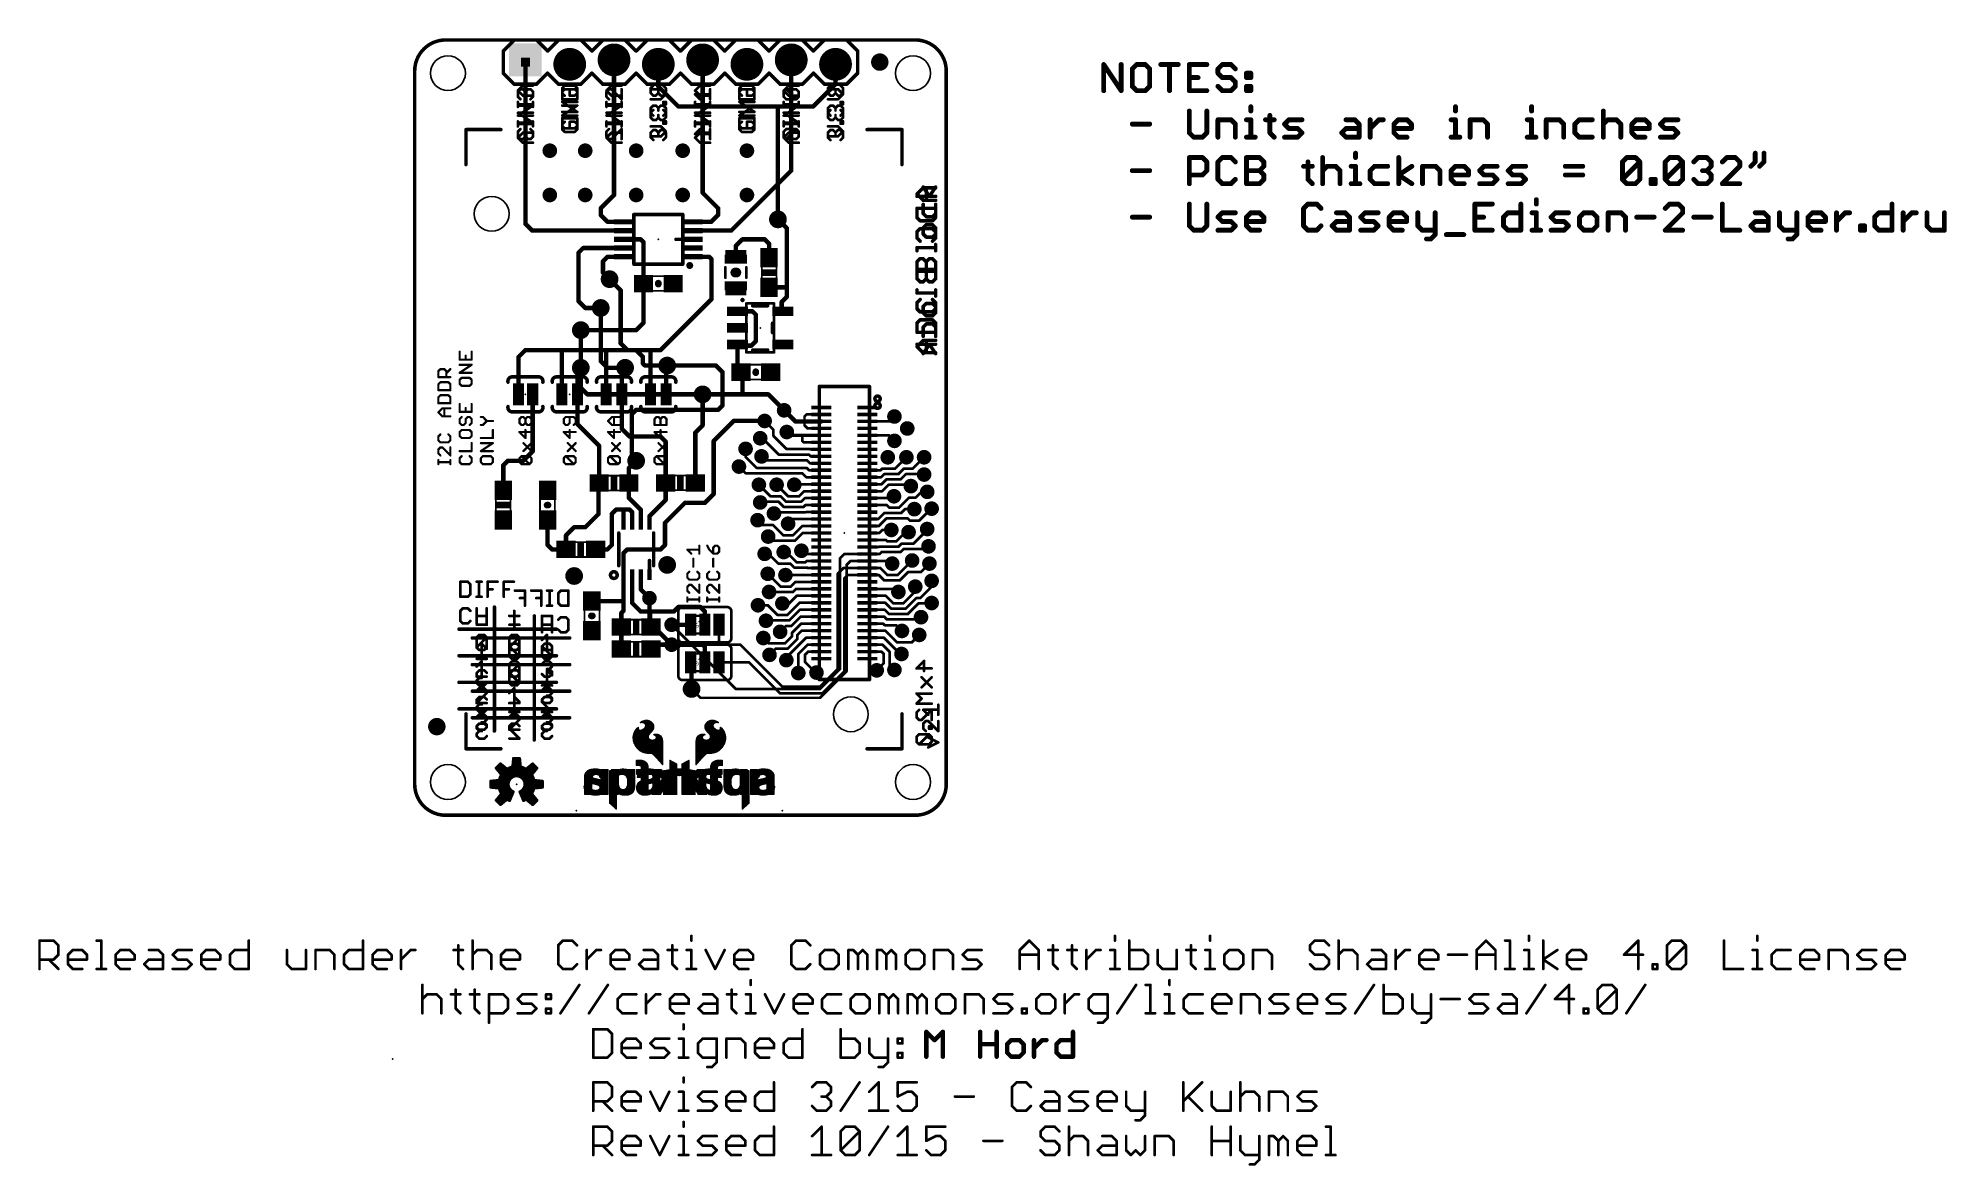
# Model space of a CAD drawing. Extents: x -22 to 88, y -20 to 45.
import ezdxf

# ---------------------------------------------------------------- set-up
doc = ezdxf.new("R2010")
doc.units = 0
for name, color, linetype in [('1', 12, 'CONTINUOUS'), ('16', 132, 'CONTINUOUS'), ('17', 110, 'CONTINUOUS'), ('18', 110, 'CONTINUOUS'), ('20', 53, 'CONTINUOUS'), ('21', 41, 'CONTINUOUS'), ('22', 40, 'CONTINUOUS'), ('23', 53, 'CONTINUOUS'), ('24', 53, 'CONTINUOUS'), ('51', 53, 'CONTINUOUS')]:
    doc.layers.add(name, color=color, linetype=linetype)

# ---------------------------------------------------------------- blocks, each defined once
blk = doc.blocks.new('RECT')
blk.add_solid([(-0.5, -0.5), (0.5, -0.5), (-0.5, 0.5), (0.5, 0.5)])
blk = doc.blocks.new('PIE')
at = {"const_width": 0.5}
blk.add_lwpolyline([(0, -0.25, 1), (0, 0.25, 1), (0, -0.25)], format="xyb", dxfattribs=at)
blk = doc.blocks.new('SQUAREP')
blk.add_solid([(-0.5, -0.5), (0.5, -0.5), (-0.5, 0.5), (0.5, 0.5)])
blk = doc.blocks.new('ROUNDP')
at = {"const_width": 0.5}
blk.add_lwpolyline([(0, -0.25, 1), (0, 0.25, 1), (0, -0.25)], format="xyb", dxfattribs=at)
blk = doc.blocks.new('ROUNDV')
at = {"const_width": 0.5}
blk.add_lwpolyline([(0, -0.25, 1), (0, 0.25, 1), (0, -0.25)], format="xyb", dxfattribs=at)

msp = doc.modelspace()

# ---------------------------------------------------------------- linework, layer by layer
at = {"layer": '1'}
for points, const_width in [([(1.778, 44.45, 0.4142), (0, 42.672)], 0.1524), ([(1.778, 44.4881, 1), (1.778, 44.4119)], 0.0762), ([(1.778, 44.4119, 1), (1.778, 44.4881)], 0.0762), ([(30.48, 42.672, 0.4142), (28.702, 44.45)], 0.1524), ([(28.702, 44.4881, 1), (28.702, 44.4119)], 0.0762), ([(28.702, 44.4119, 1), (28.702, 44.4881)], 0.0762), ([(0.0381, 42.672, 1), (-0.0381, 42.672)], 0.0762), ([(-0.0381, 42.672, 1), (0.0381, 42.672)], 0.0762), ([(6.4135, 43.307, 1), (6.2865, 43.307)], 0.127), ([(11.4935, 43.307, 1), (11.3665, 43.307)], 0.127), ([(16.5735, 43.307, 1), (16.4465, 43.307)], 0.127), ([(21.6535, 43.307, 1), (21.5265, 43.307)], 0.127), ([(30.5181, 42.672, 1), (30.4419, 42.672)], 0.0762), ([(30.4419, 42.672, 1), (30.5181, 42.672)], 0.0762), ([(21.5265, 36.957, 1), (21.6535, 36.957)], 0.127), ([(21.6349, 36.9121, 1), (21.5451, 37.0019)], 0.127), ([(11.3665, 35.56, 1), (11.4935, 35.56)], 0.127), ([(11.4749, 35.5151, 1), (11.3851, 35.6049)], 0.127), ([(16.5549, 35.7319, 1), (16.4651, 35.6421)], 0.127), ([(16.4465, 35.687, 1), (16.5735, 35.687)], 0.127), ([(6.3949, 33.9539, 1), (6.3051, 33.8641)], 0.127), ([(6.2865, 33.909, 1), (6.4135, 33.909)], 0.127), ([(10.7315, 34.798, 1), (10.6045, 34.798)], 0.127), ([(10.6231, 34.8429, 1), (10.7129, 34.7531)], 0.127), ([(10.7129, 34.4619, 1), (10.6231, 34.3721)], 0.127), ([(10.6045, 34.417, 1), (10.7315, 34.417)], 0.127), ([(11.065, 34.0835, 1), (11.065, 33.9565)], 0.127), ([(11.0201, 33.9751, 1), (11.1099, 34.0649)], 0.127), ([(11.92, 33.9565, 1), (11.92, 34.0835)], 0.127), ([(16.02, 34.0835, 1), (16.02, 33.9565)], 0.127), ([(16.9571, 34.0649, 1), (17.0469, 33.9751)], 0.127), ([(17.002, 33.9565, 1), (17.002, 34.0835)], 0.127), ([(17.4625, 34.798, 1), (17.3355, 34.798)], 0.127), ([(17.3355, 34.417, 1), (17.4625, 34.417)], 0.127), ([(17.3541, 34.7531, 1), (17.4439, 34.8429)], 0.127), ([(17.4439, 34.3721, 1), (17.3541, 34.4619)], 0.127), ([(20.8729, 34.2079, 1), (20.7831, 34.1181)], 0.127), ([(6.739, 33.5835, 1), (6.739, 33.4565)], 0.127), ([(6.6941, 33.4751, 1), (6.7839, 33.5649)], 0.127), ([(11.92, 33.0835, 1), (11.92, 32.9565)], 0.127), ([(11.92, 33.4565, 1), (11.92, 33.5835)], 0.127), ([(12.9989, 33.0649, 1), (12.9091, 32.9751)], 0.127), ([(12.954, 32.9565, 1), (12.954, 33.0835)], 0.127), ([(13.1835, 32.854, 1), (13.0565, 32.854)], 0.127), ([(13.0751, 32.8091, 1), (13.1649, 32.8989)], 0.127), ([(14.986, 33.0708, 1), (14.986, 32.9692)], 0.1016), ([(15.9751, 33.5649, 1), (16.0649, 33.4751)], 0.127), ([(16.028, 33.5915, 1), (16.028, 33.4645)], 0.127), ([(16.0729, 33.4831, 1), (15.9831, 33.5729)], 0.127), ([(16.02, 32.9692, 1), (16.02, 33.0708)], 0.1016), ([(18.1161, 33.5729, 1), (18.2059, 33.4831)], 0.127), ([(18.161, 33.4645, 1), (18.161, 33.5915)], 0.127), ([(18.796, 33.0835, 1), (18.796, 32.9565)], 0.127), ([(18.8409, 32.9751, 1), (18.7511, 33.0649)], 0.127), ([(20.1109, 33.0649, 1), (20.0211, 32.9751)], 0.127), ([(20.066, 32.9565, 1), (20.066, 33.0835)], 0.127), ([(20.3835, 32.766, 1), (20.2565, 32.766)], 0.127), ([(20.2751, 32.7211, 1), (20.3649, 32.8109)], 0.127), ([(21.3995, 33.655, 1), (21.2725, 33.655)], 0.127), ([(21.2911, 33.6101, 1), (21.3809, 33.6999)], 0.127), ([(9.4615, 32.258, 1), (9.3345, 32.258)], 0.127), ([(9.3531, 32.3029, 1), (9.4429, 32.2131)], 0.127), ([(9.66, 32.5835, 1), (9.66, 32.4565)], 0.127), ([(9.7049, 32.4751, 1), (9.6151, 32.5649)], 0.127), ([(10.8585, 31.75, 1), (10.7315, 31.75)], 0.127), ([(10.7501, 31.7949, 1), (10.8399, 31.7051)], 0.127), ([(11.065, 32.0835, 1), (11.065, 31.9565)], 0.127), ([(11.1099, 31.9751, 1), (11.0201, 32.0649)], 0.127), ([(11.92, 32.4565, 1), (11.92, 32.5835)], 0.127), ([(11.92, 31.9565, 1), (11.92, 32.0835)], 0.127), ([(16.02, 32.0835, 1), (16.02, 31.9565)], 0.127), ([(16.9199, 32.0649, 1), (16.8301, 31.9751)], 0.127), ([(16.875, 31.9565, 1), (16.875, 32.0835)], 0.127), ([(17.0815, 31.877, 1), (16.9545, 31.877)], 0.127), ([(16.9731, 31.8321, 1), (17.0629, 31.9219)], 0.127), ([(18.4785, 32.639, 1), (18.3515, 32.639)], 0.127), ([(18.3701, 32.6839, 1), (18.4599, 32.5941)], 0.127), ([(18.3515, 32.015, 1), (18.4785, 32.015)], 0.127), ([(20.2565, 31.965, 1), (20.3835, 31.965)], 0.127), ([(10.8399, 31.1599, 1), (10.7501, 31.0701)], 0.127), ([(10.7315, 31.115, 1), (10.8585, 31.115)], 0.127), ([(11.1311, 30.6891, 1), (11.2209, 30.7789)], 0.127), ([(9.4429, 29.5089, 1), (9.3531, 29.4191)], 0.127), ([(13.1835, 30.48, 1), (13.0565, 30.48)], 0.127), ([(13.0565, 30.48, 1), (13.1835, 30.48)], 0.127), ([(16.9545, 29.591, 1), (17.0815, 29.591)], 0.127), ([(17.0629, 29.5461, 1), (16.9731, 29.6359)], 0.127), ([(20.32, 30.3285, 1), (20.32, 30.2015)], 0.127), ([(21.1065, 29.425, 1), (20.9795, 29.425)], 0.127), ([(21.3419, 30.3099, 1), (21.2521, 30.2201)], 0.127), ([(21.3995, 30.226, 1), (21.2725, 30.226)], 0.127), ([(21.2725, 30.226, 1), (21.3995, 30.226)], 0.127), ([(21.2725, 29.718, 1), (21.3995, 29.718)], 0.127), ([(21.2911, 30.1811, 1), (21.3809, 30.2709)], 0.127), ([(21.3809, 29.6731, 1), (21.2911, 29.7629)], 0.127), ([(21.297, 30.2015, 1), (21.297, 30.3285)], 0.127), ([(9.3345, 29.464, 1), (9.4615, 29.464)], 0.127), ([(9.779, 29.1465, 1), (9.779, 29.0195)], 0.127), ([(9.7341, 29.0381, 1), (9.8239, 29.1279)], 0.127), ([(10.668, 29.0195, 1), (10.668, 29.1465)], 0.127), ([(18.5119, 28.9535, 1), (18.5119, 28.8265)], 0.127), ([(19.4149, 28.9349, 1), (19.3251, 28.8451)], 0.127), ([(19.37, 28.8265, 1), (19.37, 28.9535)], 0.127), ([(19.6215, 28.702, 1), (19.4945, 28.702)], 0.127), ([(19.5131, 28.6571, 1), (19.6029, 28.7469)], 0.127), ([(20.9981, 29.4699, 1), (21.0879, 29.3801)], 0.127), ([(21.0879, 29.004, 1), (20.9981, 28.9142)], 0.127), ([(20.9795, 28.9591, 1), (21.1065, 28.9591)], 0.127), ([(21.0672, 28.8451, 1), (21.157, 28.9349)], 0.127), ([(9.525, 27.8765, 1), (9.525, 27.7495)], 0.127), ([(12.6551, 27.8579, 1), (12.7449, 27.7681)], 0.127), ([(12.7, 27.7495, 1), (12.7, 27.8765)], 0.127), ([(13.0565, 28.233, 1), (13.1835, 28.233)], 0.127), ([(13.1649, 28.1881, 1), (13.0751, 28.2779)], 0.127), ([(6.0126, 26.2691, 1), (5.8856, 26.2691)], 0.127), ([(5.9042, 26.314, 1), (5.994, 26.2242)], 0.127), ([(6.35, 26.7335, 1), (6.35, 26.6065)], 0.127), ([(6.3949, 26.6251, 1), (6.3051, 26.7149)], 0.127), ([(8.5035, 26.601, 1), (8.3765, 26.601)], 0.127), ([(8.3951, 26.6459, 1), (8.4849, 26.5561)], 0.127), ([(8.509, 26.7335, 1), (8.509, 26.6065)], 0.127), ([(8.5539, 26.6251, 1), (8.4641, 26.7149)], 0.127), ([(8.509, 26.6065, 1), (8.509, 26.7335)], 0.127), ([(10.922, 26.7335, 1), (10.922, 26.6065)], 0.127), ([(10.9669, 26.7149, 1), (10.8771, 26.6251)], 0.127), ([(11.0435, 26.612, 1), (10.9165, 26.612)], 0.127), ([(10.922, 26.6065, 1), (10.922, 26.7335)], 0.127), ([(10.9351, 26.5671, 1), (11.0249, 26.6569)], 0.127), ([(13.5835, 26.601, 1), (13.4565, 26.601)], 0.127), ([(13.4751, 26.6459, 1), (13.5649, 26.5561)], 0.127), ([(13.589, 26.7335, 1), (13.589, 26.6065)], 0.127), ([(13.6339, 26.6251, 1), (13.5441, 26.7149)], 0.127), ([(13.589, 26.6065, 1), (13.589, 26.7335)], 0.127), ([(14.0521, 26.7149, 1), (14.1419, 26.6251)], 0.127), ([(14.097, 26.6065, 1), (14.097, 26.7335)], 0.127), ([(18.5754, 26.99, 1), (18.4484, 26.99)], 0.127), ([(18.5754, 26.924, 1), (18.4484, 26.924)], 0.127), ([(18.5119, 26.9875, 1), (18.5119, 26.8605)], 0.127), ([(18.4484, 26.924, 1), (18.5754, 26.924)], 0.127), ([(19.2591, 26.9689, 1), (19.3489, 26.8791)], 0.127), ([(19.304, 26.8605, 1), (19.304, 26.9875)], 0.127), ([(19.4945, 27.178, 1), (19.6215, 27.178)], 0.127), ([(19.6029, 27.1331, 1), (19.5131, 27.2229)], 0.127), ([(9.4035, 25.469, 1), (9.2765, 25.469)], 0.127), ([(9.2951, 25.5139, 1), (9.3849, 25.4241)], 0.127), ([(9.5699, 25.6091, 1), (9.4801, 25.6989)], 0.127), ([(11.9435, 25.469, 1), (11.8165, 25.469)], 0.127), ([(11.8351, 25.5139, 1), (11.9249, 25.4241)], 0.127), ([(12.1099, 25.6091, 1), (12.0201, 25.6989)], 0.127), ([(14.4835, 25.723, 1), (14.3565, 25.723)], 0.127), ([(14.3751, 25.7679, 1), (14.4649, 25.6781)], 0.127), ([(14.5229, 25.7361, 1), (14.4331, 25.8259)], 0.127), ([(18.5568, 25.641, 1), (18.467, 25.5512)], 0.127), ([(18.4484, 25.5961, 1), (18.5754, 25.5961)], 0.127), ([(18.7529, 25.4449, 1), (18.6631, 25.3551)], 0.127), ([(18.6631, 25.3551, 1), (18.7529, 25.4449)], 0.127), ([(18.8595, 25.312, 1), (18.7325, 25.312)], 0.127), ([(18.7511, 25.2671, 1), (18.8409, 25.3569)], 0.127), ([(5.8856, 24.13, 1), (6.0126, 24.13)], 0.127), ([(6.8262, 24.13, 1), (6.6992, 24.13)], 0.127), ([(8.3765, 24.13, 1), (8.5035, 24.13)], 0.127), ([(9.4035, 24.13, 1), (9.2765, 24.13)], 0.127), ([(9.2765, 24.13, 1), (9.4035, 24.13)], 0.127), ([(10.9165, 24.13, 1), (11.0435, 24.13)], 0.127), ([(11.9435, 24.13, 1), (11.8165, 24.13)], 0.127), ([(11.8165, 24.13, 1), (11.9435, 24.13)], 0.127), ([(13.4565, 24.13, 1), (13.5835, 24.13)], 0.127), ([(14.3565, 24.13, 1), (14.4835, 24.13)], 0.127), ([(16.5735, 24.13, 1), (16.4465, 24.13)], 0.127), ([(16.51, 24.1935, 1), (16.51, 24.0665)], 0.127), ([(18.796, 24.1935, 1), (18.796, 24.0665)], 0.127), ([(18.7325, 24.13, 1), (18.8595, 24.13)], 0.127), ([(18.796, 24.0665, 1), (18.796, 24.1935)], 0.127), ([(20.3209, 24.1749, 1), (20.2311, 24.0851)], 0.127), ([(20.276, 24.0665, 1), (20.276, 24.1935)], 0.127), ([(21.1836, 23.2791, 1), (21.1836, 23.1521)], 0.127), ([(21.2353, 23.2605, 1), (21.1455, 23.1707)], 0.127), ([(21.1455, 23.1707, 1), (21.2353, 23.2605)], 0.127), ([(21.1904, 23.1521, 1), (21.1904, 23.2791)], 0.127), ([(22.4718, 23.0179, 1), (22.4718, 22.9417)], 0.0762), ([(22.4449, 23.0067, 1), (22.4987, 22.9529)], 0.0762), ([(22.4987, 22.9529, 1), (22.4449, 23.0067)], 0.0762), ([(22.4989, 22.9531, 1), (22.4451, 23.0069)], 0.0762), ([(23.32, 22.9417, 1), (23.32, 23.0179)], 0.0762), ([(9.3849, 22.4549, 1), (9.2951, 22.3651)], 0.127), ([(9.2765, 22.41, 1), (9.4035, 22.41)], 0.127), ([(11.9249, 22.2009, 1), (11.8351, 22.1111)], 0.127), ([(11.8165, 22.156, 1), (11.9435, 22.156)], 0.127), ([(16.1535, 21.932, 1), (16.0265, 21.932)], 0.127), ([(16.0451, 21.9769, 1), (16.1349, 21.8871)], 0.127), ([(16.4465, 22.352, 1), (16.5735, 22.352)], 0.127), ([(16.5549, 22.3071, 1), (16.4651, 22.3969)], 0.127), ([(18.288, 22.6695, 1), (18.288, 22.5425)], 0.127), ([(18.3329, 22.5611, 1), (18.2431, 22.6509)], 0.127), ([(20.0929, 22.6329, 1), (20.0391, 22.5791)], 0.0762), ([(20.066, 22.5425, 1), (20.066, 22.6695)], 0.127), ([(20.6121, 22.098, 1), (20.5359, 22.098)], 0.0762), ([(20.5471, 22.0711, 1), (20.6009, 22.1249)], 0.0762), ([(21.3719, 22.0069, 1), (21.3001, 21.9351)], 0.1016), ([(21.8262, 22.6433, 1), (21.8262, 22.5163)], 0.127), ([(21.7813, 22.5349, 1), (21.8711, 22.6247)], 0.127), ([(22.3901, 22.86, 1), (22.3139, 22.86)], 0.0762), ([(22.3901, 22.606, 1), (22.3139, 22.606)], 0.0762), ([(22.3139, 22.606, 1), (22.3901, 22.606)], 0.0762), ([(22.3139, 22.352, 1), (22.3901, 22.352)], 0.0762), ([(22.3251, 22.8869, 1), (22.3789, 22.8331)], 0.0762), ([(22.3789, 22.6329, 1), (22.3251, 22.5791)], 0.0762), ([(22.3789, 22.3789, 1), (22.3251, 22.3251)], 0.0762), ([(22.3782, 22.6179, 1), (22.3782, 22.5417)], 0.0762), ([(22.3513, 22.5529, 1), (22.4051, 22.6067)], 0.0762), ([(22.5242, 22.2179, 1), (22.5242, 22.1417)], 0.0762), ([(22.4973, 22.1529, 1), (22.5511, 22.2067)], 0.0762), ([(22.86, 22.2179, 1), (22.86, 22.1417)], 0.0762), ([(22.8331, 22.2067, 1), (22.8869, 22.1529)], 0.0762), ([(22.8602, 22.2181, 1), (22.8602, 22.1419)], 0.0762), ([(22.8871, 22.1531, 1), (22.8333, 22.2069)], 0.0762), ([(22.86, 22.1417, 1), (22.86, 22.2179)], 0.0762), ([(23.3581, 22.18, 1), (23.2819, 22.18)], 0.0762), ([(23.2819, 22.1798, 1), (23.3581, 22.1798)], 0.0762), ([(23.32, 22.5163, 1), (23.32, 22.6433)], 0.127), ([(23.32, 22.5417, 1), (23.32, 22.6179)], 0.0762), ([(23.32, 22.1419, 1), (23.32, 22.2181)], 0.0762), ([(23.32, 22.1417, 1), (23.32, 22.2179)], 0.0762), ([(25.96, 22.6179, 1), (25.96, 22.5417)], 0.0762), ([(27.2019, 22.6067, 1), (27.2557, 22.5529)], 0.0762), ([(27.2288, 22.5417, 1), (27.2288, 22.6179)], 0.0762), ([(27.5359, 22.8331, 1), (27.4821, 22.8869)], 0.0762), ([(6.6992, 20.8597, 1), (6.8262, 20.8597)], 0.127), ([(6.8076, 20.8148, 1), (6.7178, 20.9046)], 0.127), ([(10.6435, 21.17, 1), (10.5165, 21.17)], 0.127), ([(10.5351, 21.1251, 1), (10.6249, 21.2149)], 0.127), ([(12.319, 21.7805, 1), (12.319, 21.6535)], 0.127), ([(12.2741, 21.6721, 1), (12.3639, 21.7619)], 0.127), ([(14.1419, 21.7619, 1), (14.0521, 21.6721)], 0.127), ([(14.097, 21.6535, 1), (14.097, 21.7805)], 0.127), ([(14.4535, 21.424, 1), (14.3265, 21.424)], 0.127), ([(14.3451, 21.3791, 1), (14.4349, 21.4689)], 0.127), ([(17.2085, 21.463, 1), (17.0815, 21.463)], 0.127), ([(17.1001, 21.5079, 1), (17.1899, 21.4181)], 0.127), ([(19.0119, 21.0058, 1), (18.9357, 21.0058)], 0.0762), ([(19.812, 21.6535, 1), (19.812, 21.5773)], 0.0762), ([(19.9659, 21.6423, 1), (19.9121, 21.5885)], 0.0762), ([(19.939, 21.5773, 1), (19.939, 21.6535)], 0.0762), ([(20.5359, 21.7424, 1), (20.6121, 21.7424)], 0.0762), ([(20.6009, 21.7693, 1), (20.5471, 21.7155)], 0.0762), ([(21.3106, 21.0439, 1), (21.3106, 20.9677)], 0.0762), ([(21.2837, 20.9789, 1), (21.3375, 21.0327)], 0.0762), ([(21.5272, 21.8306, 1), (21.5272, 21.729)], 0.1016), ([(21.4913, 21.7439, 1), (21.5631, 21.8157)], 0.1016), ([(22.225, 21.8306, 1), (22.225, 21.729)], 0.1016), ([(22.2631, 21.7798, 1), (22.1869, 21.7798)], 0.0762), ([(22.1869, 21.463, 1), (22.2631, 21.463)], 0.0762), ([(22.2519, 21.4899, 1), (22.1981, 21.4361)], 0.0762), ([(22.225, 21.729, 1), (22.225, 21.8306)], 0.1016), ([(22.3082, 21.4179, 1), (22.3082, 21.3417)], 0.0762), ([(22.2813, 21.3529, 1), (22.3351, 21.4067)], 0.0762), ([(22.6837, 21.0327, 1), (22.6299, 20.9789)], 0.0762), ([(22.6828, 21.0179, 1), (22.6828, 20.9417)], 0.0762), ([(22.6559, 20.9529, 1), (22.7097, 21.0067)], 0.0762), ([(22.6568, 20.9677, 1), (22.6568, 21.0439)], 0.0762), ([(23.32, 21.729, 1), (23.32, 21.8306)], 0.1016), ([(23.32, 21.3417, 1), (23.32, 21.4179)], 0.0762), ([(23.32, 20.9417, 1), (23.32, 21.0179)], 0.0762), ([(25.96, 21.8179, 1), (25.96, 21.7417)], 0.0762), ([(27.2191, 21.8067, 1), (27.1653, 21.7529)], 0.0762), ([(27.1922, 21.7417, 1), (27.1922, 21.8179)], 0.0762), ([(27.4821, 21.4361, 1), (27.5359, 21.4899)], 0.0762), ([(5.1435, 20.066, 1), (5.0165, 20.066)], 0.127), ([(5.0351, 20.1109, 1), (5.1249, 20.0211)], 0.127), ([(5.334, 20.3835, 1), (5.334, 20.2565)], 0.127), ([(5.3789, 20.2751, 1), (5.2891, 20.3649)], 0.127), ([(6.1781, 20.3649, 1), (6.2679, 20.2751)], 0.127), ([(6.223, 20.2565, 1), (6.223, 20.3835)], 0.127), ([(12.3435, 19.9, 1), (12.2165, 19.9)], 0.127), ([(12.2351, 19.9449, 1), (12.3249, 19.8551)], 0.127), ([(12.7449, 20.2751, 1), (12.6551, 20.3649)], 0.127), ([(18.6197, 20.0167, 1), (18.5659, 19.9629)], 0.0762), ([(18.9357, 20.5486, 1), (19.0119, 20.5486)], 0.0762), ([(19.0007, 20.5755, 1), (18.9469, 20.5217)], 0.0762), ([(19.6088, 19.9517, 1), (19.6088, 19.8755)], 0.0762), ([(19.5819, 19.8867, 1), (19.6357, 19.9405)], 0.0762), ([(19.9151, 20.6009, 1), (19.8613, 20.5471)], 0.0762), ([(20.1168, 20.3835, 1), (20.1168, 20.3073)], 0.0762), ([(20.0899, 20.3185, 1), (20.1437, 20.3723)], 0.0762), ([(20.8788, 20.7137, 1), (20.8788, 20.6375)], 0.0762), ([(20.8519, 20.6487, 1), (20.9057, 20.7025)], 0.0762), ([(22.5059, 19.9405, 1), (22.4521, 19.8867)], 0.0762), ([(22.5313, 20.3723, 1), (22.4775, 20.3185)], 0.0762), ([(22.479, 19.8755, 1), (22.479, 19.9517)], 0.0762), ([(22.5044, 20.3073, 1), (22.5044, 20.3835)], 0.0762), ([(22.6329, 20.7025, 1), (22.5791, 20.6487)], 0.0762), ([(22.6128, 19.8179, 1), (22.6128, 19.7417)], 0.0762), ([(22.5859, 19.7529, 1), (22.6397, 19.8067)], 0.0762), ([(22.606, 20.6375, 1), (22.606, 20.7137)], 0.0762), ([(22.67, 20.2179, 1), (22.67, 20.1417)], 0.0762), ([(22.6431, 20.1529, 1), (22.6969, 20.2067)], 0.0762), ([(22.7076, 20.6121, 1), (22.7076, 20.5359)], 0.0762), ([(22.6807, 20.5471, 1), (22.7345, 20.6009)], 0.0762), ([(23.2873, 20.6009, 1), (23.3411, 20.5471)], 0.0762), ([(23.3469, 20.5529, 1), (23.2931, 20.6067)], 0.0762), ([(23.3142, 20.5359, 1), (23.3142, 20.6121)], 0.0762), ([(23.32, 20.1417, 1), (23.32, 20.2179)], 0.0762), ([(23.32, 19.7417, 1), (23.32, 19.8179)], 0.0762), ([(25.96, 19.8179, 1), (25.96, 19.7417)], 0.0762), ([(26.6871, 19.8067, 1), (26.7409, 19.7529)], 0.0762), ([(26.714, 19.7417, 1), (26.714, 19.8179)], 0.0762), ([(26.797, 19.9009, 1), (26.797, 19.8247)], 0.0762), ([(26.8239, 19.8359, 1), (26.7701, 19.8897)], 0.0762), ([(27.5067, 19.8897, 1), (27.5605, 19.8359)], 0.0762), ([(27.5336, 19.8247, 1), (27.5336, 19.9009)], 0.0762), ([(28.0416, 19.9009, 1), (28.0416, 19.8247)], 0.0762), ([(28.0685, 19.8359, 1), (28.0147, 19.8897)], 0.0762), ([(28.2209, 20.4963, 1), (28.1671, 20.5501)], 0.0762), ([(28.5227, 19.8897, 1), (28.5765, 19.8359)], 0.0762), ([(28.5496, 19.8247, 1), (28.5496, 19.9009)], 0.0762), ([(29.2369, 20.4963, 1), (29.1831, 20.5501)], 0.0762), ([(5.0165, 18.63, 1), (5.1435, 18.63)], 0.127), ([(10.6045, 19.011, 1), (10.4775, 19.011)], 0.127), ([(10.4961, 19.0559, 1), (10.5859, 18.9661)], 0.127), ([(10.5165, 19.05, 1), (10.6435, 19.05)], 0.127), ([(10.6249, 19.0051, 1), (10.5351, 19.0949)], 0.127), ([(12.3435, 19.05, 1), (12.2165, 19.05)], 0.127), ([(12.2165, 19.05, 1), (12.3435, 19.05)], 0.127), ([(14.4535, 19.05, 1), (14.3265, 19.05)], 0.127), ([(14.3265, 19.05, 1), (14.4535, 19.05)], 0.127), ([(16.0265, 19.05, 1), (16.1535, 19.05)], 0.127), ([(18.9738, 19.6469, 1), (18.9738, 19.5707)], 0.0762), ([(18.9469, 19.5819, 1), (19.0007, 19.6357)], 0.0762), ([(19.7627, 18.9753, 1), (19.7089, 18.9215)], 0.0762), ([(20.7787, 18.9753, 1), (20.7249, 18.9215)], 0.0762), ([(21.7409, 18.9753, 1), (21.7947, 18.9215)], 0.0762), ([(21.7992, 19.0179, 1), (21.7992, 18.9417)], 0.0762), ([(21.8261, 18.9529, 1), (21.7723, 19.0067)], 0.0762), ([(22.2519, 19.6357, 1), (22.1981, 19.5819)], 0.0762), ([(22.225, 19.5707, 1), (22.225, 19.6469)], 0.0762), ([(22.339, 18.6179, 1), (22.339, 18.5417)], 0.0762), ([(22.3659, 18.5529, 1), (22.3121, 18.6067)], 0.0762), ([(22.454, 19.4179, 1), (22.454, 19.3417)], 0.0762), ([(22.4271, 19.3529, 1), (22.4809, 19.4067)], 0.0762), ([(23.32, 19.3417, 1), (23.32, 19.4179)], 0.0762), ([(23.32, 18.9417, 1), (23.32, 19.0179)], 0.0762), ([(23.32, 18.5417, 1), (23.32, 18.6179)], 0.0762), ([(25.96, 19.4179, 1), (25.96, 19.3417)], 0.0762), ([(25.96, 19.0179, 1), (25.96, 18.9417)], 0.0762), ([(25.96, 18.6179, 1), (25.96, 18.5417)], 0.0762), ([(26.7189, 19.4067, 1), (26.7727, 19.3529)], 0.0762), ([(26.7507, 19.0067, 1), (26.8045, 18.9529)], 0.0762), ([(26.7458, 19.3417, 1), (26.7458, 19.4179)], 0.0762), ([(26.7825, 18.6067, 1), (26.8363, 18.5529)], 0.0762), ([(26.7776, 18.9417, 1), (26.7776, 19.0179)], 0.0762), ([(26.8094, 18.5417, 1), (26.8094, 18.6179)], 0.0762), ([(26.924, 19.5961, 1), (26.924, 19.5199)], 0.0762), ([(26.9509, 19.5311, 1), (26.8971, 19.5849)], 0.0762), ([(27.051, 19.2913, 1), (27.051, 19.2151)], 0.0762), ([(27.0779, 19.2263, 1), (27.0241, 19.2801)], 0.0762), ([(27.178, 18.9865, 1), (27.178, 18.9103)], 0.0762), ([(27.2049, 18.9215, 1), (27.1511, 18.9753)], 0.0762), ([(27.7099, 19.5849, 1), (27.7637, 19.5311)], 0.0762), ([(27.7368, 19.5199, 1), (27.7368, 19.5961)], 0.0762), ([(27.8369, 19.2801, 1), (27.8907, 19.2263)], 0.0762), ([(27.8638, 19.2151, 1), (27.8638, 19.2913)], 0.0762), ([(28.1686, 19.5961, 1), (28.1686, 19.5199)], 0.0762), ([(28.1955, 19.5311, 1), (28.1417, 19.5849)], 0.0762), ([(28.3987, 18.9753, 1), (28.3449, 18.9215)], 0.0762), ([(28.3718, 18.9103, 1), (28.3718, 18.9865)], 0.0762), ([(28.4211, 18.8453, 1), (28.4749, 18.8991)], 0.0762), ([(29.0576, 18.5801, 1), (29.0576, 18.5039)], 0.0762), ([(29.0845, 18.5151, 1), (29.0307, 18.5689)], 0.0762), ([(29.2115, 19.5849, 1), (29.1577, 19.5311)], 0.0762), ([(29.1831, 19.5057, 1), (29.2369, 19.5595)], 0.0762), ([(29.1846, 19.5199, 1), (29.1846, 19.5961)], 0.0762), ([(29.3878, 18.5039, 1), (29.3878, 18.5801)], 0.0762), ([(11.557, 17.5895, 1), (11.557, 17.4625)], 0.127), ([(11.6019, 17.4811, 1), (11.5121, 17.5709)], 0.127), ([(11.938, 17.5895, 1), (11.938, 17.4625)], 0.127), ([(11.9829, 17.5709, 1), (11.8931, 17.4811)], 0.127), ([(12.0335, 17.494, 1), (11.9065, 17.494)], 0.127), ([(11.9251, 17.4491, 1), (12.0149, 17.5389)], 0.127), ([(11.938, 17.4625, 1), (11.938, 17.5895)], 0.127), ([(12.3249, 18.2449, 1), (12.2351, 18.1551)], 0.127), ([(12.2165, 18.2, 1), (12.3435, 18.2)], 0.127), ([(12.3639, 17.5709, 1), (12.2741, 17.4811)], 0.127), ([(12.319, 17.4625, 1), (12.319, 17.5895)], 0.127), ([(13.0335, 17.51, 1), (12.9065, 17.51)], 0.127), ([(12.9251, 17.4651, 1), (13.0149, 17.5549)], 0.127), ([(14.3265, 18.073, 1), (14.4535, 18.073)], 0.127), ([(14.4349, 18.0281, 1), (14.3451, 18.1179)], 0.127), ([(15.494, 17.9705, 1), (15.494, 17.8435)], 0.127), ([(15.5389, 17.8621, 1), (15.4491, 17.9519)], 0.127), ([(16.5921, 17.9519, 1), (16.6819, 17.8621)], 0.127), ([(16.637, 17.8435, 1), (16.637, 17.9705)], 0.127), ([(17.0815, 18.415, 1), (17.2085, 18.415)], 0.127), ([(17.1899, 18.3701, 1), (17.1001, 18.4599)], 0.127), ([(19.7851, 17.9593, 1), (19.8389, 17.9055)], 0.0762), ([(19.8628, 18.0213, 1), (19.8628, 17.9451)], 0.0762), ([(19.8897, 17.9563, 1), (19.8359, 18.0101)], 0.0762), ([(20.3962, 18.3261, 1), (20.3962, 18.2499)], 0.0762), ([(20.3693, 18.2611, 1), (20.4231, 18.3149)], 0.0762), ([(20.8803, 18.0101, 1), (20.8265, 17.9563)], 0.0762), ([(20.8534, 17.9451, 1), (20.8534, 18.0213)], 0.0762), ([(21.0073, 18.3149, 1), (20.9535, 18.2611)], 0.0762), ([(20.9804, 18.2499, 1), (20.9804, 18.3261)], 0.0762), ([(21.1582, 17.7165, 1), (21.1582, 17.6403)], 0.0762), ([(21.1313, 17.6515, 1), (21.1851, 17.7053)], 0.0762), ([(21.2852, 18.0213, 1), (21.2852, 17.9451)], 0.0762), ([(21.2583, 17.9563, 1), (21.3121, 18.0101)], 0.0762), ([(21.4122, 18.3261, 1), (21.4122, 18.2499)], 0.0762), ([(21.3853, 18.2611, 1), (21.4391, 18.3149)], 0.0762), ([(22.0203, 18.3149, 1), (22.0741, 18.2611)], 0.0762), ([(22.0472, 18.2499, 1), (22.0472, 18.3261)], 0.0762), ([(22.1473, 18.0101, 1), (22.2011, 17.9563)], 0.0762), ([(22.1742, 17.9451, 1), (22.1742, 18.0213)], 0.0762), ([(22.2743, 17.7053, 1), (22.3281, 17.6515)], 0.0762), ([(22.3012, 17.6403, 1), (22.3012, 17.7165)], 0.0762), ([(22.3708, 18.2179, 1), (22.3708, 18.1417)], 0.0762), ([(22.3977, 18.1529, 1), (22.3439, 18.2067)], 0.0762), ([(22.4026, 17.8179, 1), (22.4026, 17.7417)], 0.0762), ([(22.4295, 17.7529, 1), (22.3757, 17.8067)], 0.0762), ([(23.32, 18.1417, 1), (23.32, 18.2179)], 0.0762), ([(23.32, 17.7417, 1), (23.32, 17.8179)], 0.0762), ([(25.96, 18.2179, 1), (25.96, 18.1417)], 0.0762), ([(25.96, 17.8179, 1), (25.96, 17.7417)], 0.0762), ([(27.1035, 17.8067, 1), (27.0497, 17.7529)], 0.0762), ([(27.0766, 17.7417, 1), (27.0766, 17.8179)], 0.0762), ([(27.2288, 17.6657, 1), (27.2288, 17.5895)], 0.0762), ([(27.2019, 17.6007, 1), (27.2557, 17.6545)], 0.0762), ([(27.3477, 18.2067, 1), (27.4015, 18.1529)], 0.0762), ([(27.3746, 18.1417, 1), (27.3746, 18.2179)], 0.0762), ([(27.5097, 18.2611, 1), (27.4559, 18.3149)], 0.0762), ([(27.7353, 17.6545, 1), (27.7891, 17.6007)], 0.0762), ([(27.7622, 17.5895, 1), (27.7622, 17.6657)], 0.0762), ([(28.1178, 17.5895, 1), (28.1178, 17.5133)], 0.0762), ([(28.1447, 17.5245, 1), (28.0909, 17.5783)], 0.0762), ([(28.3464, 18.2499, 1), (28.3464, 18.1737)], 0.0762), ([(28.3733, 18.1849, 1), (28.3195, 18.2387)], 0.0762), ([(28.6512, 17.5133, 1), (28.6512, 17.5895)], 0.0762), ([(28.7005, 18.2387, 1), (28.7543, 18.1849)], 0.0762), ([(28.7274, 18.1737, 1), (28.7274, 18.2499)], 0.0762), ([(29.6164, 17.6149, 1), (29.6164, 17.5387)], 0.0762), ([(29.6433, 17.5499, 1), (29.5895, 17.6037)], 0.0762), ([(29.6418, 17.5387, 1), (29.6418, 17.6149)], 0.0762), ([(7.6835, 16.93, 1), (7.5565, 16.93)], 0.127), ([(9.144, 16.5735, 1), (9.144, 16.4465)], 0.127), ([(9.1889, 16.4651, 1), (9.0991, 16.5549)], 0.127), ([(9.7341, 16.5549, 1), (9.8239, 16.4651)], 0.127), ([(9.779, 16.4465, 1), (9.779, 16.5735)], 0.127), ([(10.4775, 17.272, 1), (10.6045, 17.272)], 0.127), ([(10.5859, 17.2271, 1), (10.4961, 17.3169)], 0.127), ([(11.3665, 17.272, 1), (11.2395, 17.272)], 0.127), ([(11.2581, 17.3169, 1), (11.3479, 17.2271)], 0.127), ([(11.9065, 16.6708, 1), (12.0335, 16.6708)], 0.127), ([(12.5335, 17.375, 1), (12.4065, 17.375)], 0.127), ([(12.4065, 16.6708, 1), (12.5335, 16.6708)], 0.127), ([(12.4251, 17.3301, 1), (12.5149, 17.4199)], 0.127), ([(12.9065, 16.6708, 1), (13.0335, 16.6708)], 0.127), ([(13.5335, 17.153, 1), (13.4065, 17.153)], 0.127), ([(13.4251, 17.1979, 1), (13.5149, 17.1081)], 0.127), ([(13.4065, 16.6708, 1), (13.5335, 16.6708)], 0.127), ([(14.4145, 16.764, 1), (14.2875, 16.764)], 0.127), ([(14.3061, 16.8089, 1), (14.3959, 16.7191)], 0.127), ([(19.6865, 16.9433, 1), (19.6327, 16.8895)], 0.0762), ([(19.939, 16.6751, 1), (19.939, 16.5989)], 0.0762), ([(19.9121, 16.6101, 1), (19.9659, 16.6639)], 0.0762), ([(20.5755, 16.6639, 1), (20.5217, 16.6101)], 0.0762), ([(20.5486, 16.5989, 1), (20.5486, 16.6751)], 0.0762), ([(20.5725, 17.3243, 1), (20.6263, 17.2705)], 0.0762), ([(20.6756, 17.4117, 1), (20.6756, 17.3355)], 0.0762), ([(20.7025, 17.3467, 1), (20.6487, 17.4005)], 0.0762), ([(21.3853, 16.7401, 1), (21.4391, 16.6863)], 0.0762), ([(21.6788, 17.0179, 1), (21.6788, 16.9417)], 0.0762), ([(21.7057, 16.9529, 1), (21.6519, 17.0067)], 0.0762), ([(22.2186, 16.6179, 1), (22.2186, 16.5417)], 0.0762), ([(22.2455, 16.5529, 1), (22.1917, 16.6067)], 0.0762), ([(22.4013, 17.4005, 1), (22.4551, 17.3467)], 0.0762), ([(22.4344, 17.4179, 1), (22.4344, 17.3417)], 0.0762), ([(22.4613, 17.3529, 1), (22.4075, 17.4067)], 0.0762), ([(22.4282, 17.3355, 1), (22.4282, 17.4117)], 0.0762), ([(23.32, 17.3417, 1), (23.32, 17.4179)], 0.0762), ([(23.32, 16.9417, 1), (23.32, 17.0179)], 0.0762), ([(23.32, 16.5417, 1), (23.32, 16.6179)], 0.0762), ([(25.96, 17.0179, 1), (25.96, 16.9417)], 0.0762), ([(25.96, 16.6179, 1), (25.96, 16.5417)], 0.0762), ([(26.5541, 17.0067, 1), (26.6079, 16.9529)], 0.0762), ([(26.5859, 16.6067, 1), (26.6397, 16.5529)], 0.0762), ([(26.581, 16.9417, 1), (26.581, 17.0179)], 0.0762), ([(26.6128, 16.5417, 1), (26.6128, 16.6179)], 0.0762), ([(26.8224, 16.3957, 1), (26.8224, 16.3195)], 0.0762), ([(26.8493, 16.3307, 1), (26.7955, 16.3845)], 0.0762), ([(26.924, 17.3609, 1), (26.924, 17.2847)], 0.0762), ([(26.9509, 17.2959, 1), (26.8971, 17.3497)], 0.0762), ([(27.051, 17.0561, 1), (27.051, 16.9799)], 0.0762), ([(27.0779, 16.9911, 1), (27.0241, 17.0449)], 0.0762), ([(27.3304, 16.3195, 1), (27.3304, 16.3957)], 0.0762), ([(27.8623, 17.3497, 1), (27.9161, 17.2959)], 0.0762), ([(27.8892, 17.2847, 1), (27.8892, 17.3609)], 0.0762), ([(28.2971, 17.0449, 1), (28.2433, 16.9911)], 0.0762), ([(28.2702, 16.9799, 1), (28.2702, 17.0561)], 0.0762), ([(28.3972, 16.9291, 1), (28.3972, 16.8529)], 0.0762), ([(28.3703, 16.8641, 1), (28.4241, 16.9179)], 0.0762), ([(28.9037, 16.9179, 1), (28.9575, 16.8641)], 0.0762), ([(28.9306, 16.8529, 1), (28.9306, 16.9291)], 0.0762), ([(29.4259, 16.4084, 1), (29.3497, 16.4084)], 0.0762), ([(29.4147, 16.3307, 1), (29.3609, 16.3845)], 0.0762), ([(7.6649, 15.5389, 1), (7.5751, 15.4491)], 0.127), ([(7.5565, 15.494, 1), (7.6835, 15.494)], 0.127), ([(7.874, 15.3035, 1), (7.874, 15.1765)], 0.127), ([(7.8291, 15.1951, 1), (7.9189, 15.2849)], 0.127), ([(8.7385, 16.041, 1), (8.6115, 16.041)], 0.127), ([(8.6301, 16.0859, 1), (8.7199, 15.9961)], 0.127), ([(8.675, 15.1765, 1), (8.675, 15.3035)], 0.127), ([(10.375, 15.3035, 1), (10.375, 15.1765)], 0.127), ([(11.0041, 15.2849, 1), (11.0939, 15.1951)], 0.127), ([(11.049, 15.1765, 1), (11.049, 15.3035)], 0.127), ([(11.2395, 15.494, 1), (11.3665, 15.494)], 0.127), ([(11.3479, 15.4491, 1), (11.2581, 15.5389)], 0.127), ([(12.192, 15.3035, 1), (12.192, 15.1765)], 0.127), ([(12.2369, 15.1951, 1), (12.1471, 15.2849)], 0.127), ([(14.0521, 15.2849, 1), (14.1419, 15.1951)], 0.127), ([(14.097, 15.1765, 1), (14.097, 15.3035)], 0.127), ([(14.2875, 15.494, 1), (14.4145, 15.494)], 0.127), ([(14.3959, 15.4491, 1), (14.3061, 15.5389)], 0.127), ([(20.2961, 16.0035, 1), (20.2423, 15.9497)], 0.0762), ([(20.4978, 15.7861, 1), (20.4978, 15.7099)], 0.0762), ([(20.4709, 15.7211, 1), (20.5247, 15.7749)], 0.0762), ([(21.1328, 16.0909, 1), (21.1328, 16.0147)], 0.0762), ([(21.1059, 16.0259, 1), (21.1597, 16.0797)], 0.0762), ([(21.6647, 16.0797, 1), (21.7185, 16.0259)], 0.0762), ([(21.6916, 16.0147, 1), (21.6916, 16.0909)], 0.0762), ([(21.7917, 15.7749, 1), (21.8455, 15.7211)], 0.0762), ([(21.8186, 15.7099, 1), (21.8186, 15.7861)], 0.0762), ([(22.2504, 16.2179, 1), (22.2504, 16.1417)], 0.0762), ([(22.2773, 16.1529, 1), (22.2235, 16.2067)], 0.0762), ([(23.32, 16.1417, 1), (23.32, 16.2179)], 0.0762), ([(25.96, 16.2179, 1), (25.96, 16.1417)], 0.0762), ([(25.96, 15.8179, 1), (25.96, 15.7417)], 0.0762), ([(25.96, 15.4179, 1), (25.96, 15.3417)], 0.0762), ([(26.5797, 15.4067, 1), (26.6335, 15.3529)], 0.0762), ([(26.6192, 15.4305, 1), (26.6192, 15.3543)], 0.0762), ([(26.6461, 15.3655, 1), (26.5923, 15.4193)], 0.0762), ([(26.6177, 16.2067, 1), (26.6715, 16.1529)], 0.0762), ([(26.6066, 15.3417, 1), (26.6066, 15.4179)], 0.0762), ([(26.6446, 16.1417, 1), (26.6446, 16.2179)], 0.0762), ([(27.0461, 15.8067, 1), (26.9923, 15.7529)], 0.0762), ([(27.0192, 15.7417, 1), (27.0192, 15.8179)], 0.0762), ([(27.1018, 15.7353, 1), (27.1018, 15.6591)], 0.0762), ([(27.0749, 15.6703, 1), (27.1287, 15.7241)], 0.0762), ([(27.5829, 15.7241, 1), (27.6367, 15.6703)], 0.0762), ([(27.6098, 15.6591, 1), (27.6098, 15.7353)], 0.0762), ([(27.7099, 15.4193, 1), (27.7637, 15.3655)], 0.0762), ([(27.7368, 15.3543, 1), (27.7368, 15.4305)], 0.0762), ([(27.9146, 15.6083, 1), (27.9146, 15.5321)], 0.0762), ([(27.9415, 15.5433, 1), (27.8877, 15.5971)], 0.0762), ([(28.0416, 15.3035, 1), (28.0416, 15.2273)], 0.0762), ([(28.0685, 15.2385, 1), (28.0147, 15.2923)], 0.0762), ([(28.1432, 16.2687, 1), (28.1432, 16.1925)], 0.0762), ([(28.1701, 16.2037, 1), (28.1163, 16.2575)], 0.0762), ([(28.321, 16.1925, 1), (28.321, 16.2687)], 0.0762), ([(28.5735, 15.5971, 1), (28.6273, 15.5433)], 0.0762), ([(28.6004, 15.5321, 1), (28.6004, 15.6083)], 0.0762), ([(29.2847, 15.2923, 1), (29.3385, 15.2385)], 0.0762), ([(29.3116, 15.2273, 1), (29.3116, 15.3035)], 0.0762), ([(29.3497, 16.3576, 1), (29.4259, 16.3576)], 0.0762), ([(29.4909, 15.3909, 1), (29.4371, 15.4447)], 0.0762), ([(8.6115, 15.24, 1), (8.7385, 15.24)], 0.127), ([(12.0335, 15.018, 1), (11.9065, 15.018)], 0.127), ([(11.9251, 15.0629, 1), (12.0149, 14.9731)], 0.127), ([(13.5128, 14.605, 1), (13.4112, 14.605)], 0.1016), ([(20.066, 15.0241, 1), (20.066, 14.9479)], 0.0762), ([(20.3215, 15.0129, 1), (20.2677, 14.9591)], 0.0762), ([(20.2946, 14.9479, 1), (20.2946, 15.0241)], 0.0762), ([(20.8534, 14.4653, 1), (20.8534, 14.3891)], 0.0762), ([(20.8265, 14.4003, 1), (20.8803, 14.4541)], 0.0762), ([(21.1582, 15.1257, 1), (21.1582, 15.0495)], 0.0762), ([(21.3375, 15.1145, 1), (21.2837, 15.0607)], 0.0762), ([(21.3106, 15.0495, 1), (21.3106, 15.1257)], 0.0762), ([(21.5661, 14.4541, 1), (21.5123, 14.4003)], 0.0762), ([(21.5392, 14.3891, 1), (21.5392, 14.4653)], 0.0762), ([(21.7678, 14.2367, 1), (21.7678, 14.1605)], 0.0762), ([(21.7409, 14.1717, 1), (21.7947, 14.2255)], 0.0762), ([(21.8948, 14.5415, 1), (21.8948, 14.4653)], 0.0762), ([(21.8679, 14.4765, 1), (21.9217, 14.5303)], 0.0762), ([(22.2011, 15.1907, 1), (22.1473, 15.1369)], 0.0762), ([(22.3582, 15.0179, 1), (22.3582, 14.9417)], 0.0762), ([(22.3313, 14.9529, 1), (22.3851, 15.0067)], 0.0762), ([(22.3759, 14.5303, 1), (22.4297, 14.4765)], 0.0762), ([(22.4028, 14.4653, 1), (22.4028, 14.5415)], 0.0762), ([(22.4792, 14.6179, 1), (22.4792, 14.5417)], 0.0762), ([(22.5061, 14.5529, 1), (22.4523, 14.6067)], 0.0762), ([(22.5313, 14.2255, 1), (22.4775, 14.1717)], 0.0762), ([(22.5232, 14.2179, 1), (22.5232, 14.1417)], 0.0762), ([(22.4963, 14.1529, 1), (22.5501, 14.2067)], 0.0762), ([(22.5044, 14.1605, 1), (22.5044, 14.2367)], 0.0762), ([(23.32, 14.9417, 1), (23.32, 15.0179)], 0.0762), ([(23.32, 14.5417, 1), (23.32, 14.6179)], 0.0762), ([(23.32, 14.1417, 1), (23.32, 14.2179)], 0.0762), ([(24.5938, 14.2179, 1), (24.5938, 14.1417)], 0.0762), ([(24.6207, 14.1529, 1), (24.5669, 14.2067)], 0.0762), ([(25.96, 15.0179, 1), (25.96, 14.9417)], 0.0762), ([(25.96, 14.6179, 1), (25.96, 14.5417)], 0.0762), ([(25.96, 14.2179, 1), (25.96, 14.1417)], 0.0762), ([(25.96, 14.1417, 1), (25.96, 14.2179)], 0.0762), ([(26.6369, 15.0067, 1), (26.6907, 14.9529)], 0.0762), ([(26.7157, 14.2067, 1), (26.6619, 14.1529)], 0.0762), ([(26.6638, 14.9417, 1), (26.6638, 15.0179)], 0.0762), ([(26.6888, 14.1417, 1), (26.6888, 14.2179)], 0.0762), ([(26.7716, 15.1257, 1), (26.7716, 15.0495)], 0.0762), ([(26.7985, 15.0607, 1), (26.7447, 15.1145)], 0.0762), ([(27.2555, 14.6067, 1), (27.2017, 14.5529)], 0.0762), ([(27.2286, 14.5417, 1), (27.2286, 14.6179)], 0.0762), ([(27.3543, 14.4003, 1), (27.4081, 14.4541)], 0.0762), ([(27.8369, 15.1145, 1), (27.8907, 15.0607)], 0.0762), ([(27.8638, 15.0495, 1), (27.8638, 15.1257)], 0.0762), ([(28.5511, 14.5781, 1), (28.4973, 14.6319)], 0.0762), ([(29.5417, 14.4003, 1), (29.4879, 14.4541)], 0.0762), ([(12.0335, 13.7938, 1), (11.9065, 13.7938)], 0.127), ([(11.9065, 13.7938, 1), (12.0335, 13.7938)], 0.127), ([(12.5335, 13.7938, 1), (12.4065, 13.7938)], 0.127), ([(13.0335, 13.7938, 1), (12.9065, 13.7938)], 0.127), ([(13.462, 13.8446, 1), (13.462, 13.743)], 0.1016), ([(13.4112, 13.7938, 1), (13.5128, 13.7938)], 0.1016), ([(13.47, 13.743, 1), (13.47, 13.8446)], 0.1016), ([(20.2707, 13.8699, 1), (20.2169, 13.8161)], 0.0762), ([(20.9804, 13.1445, 1), (20.9804, 13.0683)], 0.0762), ([(20.9535, 13.0795, 1), (21.0073, 13.1333)], 0.0762), ([(21.2329, 13.7937, 1), (21.2867, 13.7399)], 0.0762), ([(21.2728, 13.8179, 1), (21.2728, 13.7417)], 0.0762), ([(21.2997, 13.7529, 1), (21.2459, 13.8067)], 0.0762), ([(21.5377, 13.1333, 1), (21.5915, 13.0795)], 0.0762), ([(21.5646, 13.0683, 1), (21.5646, 13.1445)], 0.0762), ([(21.838, 13.4179, 1), (21.838, 13.3417)], 0.0762), ([(21.8649, 13.3529, 1), (21.8111, 13.4067)], 0.0762), ([(23.32, 13.7417, 1), (23.32, 13.8179)], 0.0762), ([(23.32, 13.3417, 1), (23.32, 13.4179)], 0.0762), ([(24.2951, 13.843, 1), (24.2189, 13.843)], 0.0762), ([(24.2301, 13.8699, 1), (24.2839, 13.8161)], 0.0762), ([(24.6761, 13.589, 1), (24.5999, 13.589)], 0.0762), ([(24.6111, 13.6159, 1), (24.6649, 13.5621)], 0.0762), ([(24.8288, 13.8179, 1), (24.8288, 13.7417)], 0.0762), ([(24.8557, 13.7529, 1), (24.8019, 13.8067)], 0.0762), ([(25.96, 13.8179, 1), (25.96, 13.7417)], 0.0762), ([(25.96, 13.7417, 1), (25.96, 13.8179)], 0.0762), ([(26.035, 13.8179, 1), (26.035, 13.7417)], 0.0762), ([(26.035, 13.7417, 1), (26.035, 13.8179)], 0.0762), ([(26.6331, 13.8067, 1), (26.5793, 13.7529)], 0.0762), ([(26.6062, 13.7417, 1), (26.6062, 13.8179)], 0.0762), ([(26.924, 13.5001, 1), (26.924, 13.4239)], 0.0762), ([(26.8971, 13.4351, 1), (26.9509, 13.4889)], 0.0762), ([(27.1018, 13.8049, 1), (27.1018, 13.7287)], 0.0762), ([(27.0749, 13.7399, 1), (27.1287, 13.7937)], 0.0762), ([(27.6591, 13.7937, 1), (27.7129, 13.7399)], 0.0762), ([(27.686, 13.7287, 1), (27.686, 13.8049)], 0.0762), ([(27.7861, 13.4889, 1), (27.8399, 13.4351)], 0.0762), ([(27.813, 13.4239, 1), (27.813, 13.5001)], 0.0762), ([(28.2956, 13.9827, 1), (28.2956, 13.9065)], 0.0762), ([(28.3225, 13.9177, 1), (28.2687, 13.9715)], 0.0762), ([(28.7401, 13.1064, 1), (28.6639, 13.1064)], 0.0762), ([(29.0053, 13.9715, 1), (29.0591, 13.9177)], 0.0762), ([(29.0322, 13.9065, 1), (29.0322, 13.9827)], 0.0762), ([(29.6799, 13.4366, 1), (29.6037, 13.4366)], 0.0762), ([(29.6037, 13.1064, 1), (29.6799, 13.1064)], 0.0762), ([(29.6687, 13.0795, 1), (29.6149, 13.1333)], 0.0762), ([(10.16, 12.3435, 1), (10.16, 12.2165)], 0.127), ([(11.9269, 12.3249, 1), (11.8371, 12.2351)], 0.127), ([(11.882, 12.2165, 1), (11.882, 12.3435)], 0.127), ([(12.0335, 12.192, 1), (11.9065, 12.192)], 0.127), ([(11.9065, 12.192, 1), (12.0335, 12.192)], 0.127), ([(11.9251, 12.1471, 1), (12.0149, 12.2369)], 0.127), ([(12.5149, 12.2129, 1), (12.4251, 12.1231)], 0.127), ([(12.4065, 12.168, 1), (12.5335, 12.168)], 0.127), ([(13.0149, 12.9829, 1), (12.9251, 12.8931)], 0.127), ([(12.9065, 12.938, 1), (13.0335, 12.938)], 0.127), ([(13.4171, 12.4011, 1), (13.5069, 12.4909)], 0.127), ([(15.113, 12.0015, 1), (15.113, 11.8745)], 0.127), ([(15.1579, 11.8931, 1), (15.0681, 11.9829)], 0.127), ([(16.4279, 11.9829, 1), (16.3381, 11.8931)], 0.127), ([(16.383, 11.8745, 1), (16.383, 12.0015)], 0.127), ([(19.685, 12.0777, 1), (19.685, 12.0015)], 0.0762), ([(20.2707, 12.0665, 1), (20.2169, 12.0127)], 0.0762), ([(20.2438, 12.0015, 1), (20.2438, 12.0777)], 0.0762), ([(20.32, 12.8397, 1), (20.32, 12.7635)], 0.0762), ([(21.082, 12.1793, 1), (21.082, 12.1031)], 0.0762), ([(21.4361, 12.1681, 1), (21.4899, 12.1143)], 0.0762), ([(21.463, 12.1031, 1), (21.463, 12.1793)], 0.0762), ([(21.6647, 12.8285, 1), (21.7185, 12.7747)], 0.0762), ([(21.6916, 12.7635, 1), (21.6916, 12.8397)], 0.0762), ([(21.8698, 13.0179, 1), (21.8698, 12.9417)], 0.0762), ([(21.8967, 12.9529, 1), (21.8429, 13.0067)], 0.0762), ([(21.9016, 12.6179, 1), (21.9016, 12.5417)], 0.0762), ([(21.9285, 12.5529, 1), (21.8747, 12.6067)], 0.0762), ([(22.0604, 12.2179, 1), (22.0604, 12.1417)], 0.0762), ([(22.0873, 12.1529, 1), (22.0335, 12.2067)], 0.0762), ([(23.32, 12.9417, 1), (23.32, 13.0179)], 0.0762), ([(23.32, 12.5417, 1), (23.32, 12.6179)], 0.0762), ([(23.32, 12.1417, 1), (23.32, 12.2179)], 0.0762), ([(25.96, 12.6179, 1), (25.96, 12.5417)], 0.0762), ([(25.96, 12.2179, 1), (25.96, 12.1417)], 0.0762), ([(25.9869, 13.0067, 1), (25.9331, 12.9529)], 0.0762), ([(25.9604, 13.0175, 1), (25.9604, 12.9413)], 0.0762), ([(25.9335, 12.9525, 1), (25.9873, 13.0063)], 0.0762), ([(27.0139, 12.2067, 1), (26.9601, 12.1529)], 0.0762), ([(27.0457, 12.6067, 1), (26.9919, 12.5529)], 0.0762), ([(26.987, 12.1417, 1), (26.987, 12.2179)], 0.0762), ([(27.0188, 12.5417, 1), (27.0188, 12.6179)], 0.0762), ([(27.4574, 12.1793, 1), (27.4574, 12.1031)], 0.0762), ([(27.4305, 12.1143, 1), (27.4843, 12.1681)], 0.0762), ([(27.5859, 13.0063, 1), (27.5321, 12.9525)], 0.0762), ([(27.559, 12.9413, 1), (27.559, 13.0175)], 0.0762), ([(27.7099, 12.7747, 1), (27.7637, 12.8285)], 0.0762), ([(27.9893, 12.1681, 1), (28.0431, 12.1143)], 0.0762), ([(28.0162, 12.1031, 1), (28.0162, 12.1793)], 0.0762), ([(28.6639, 12.827, 1), (28.7401, 12.827)], 0.0762), ([(28.7289, 12.8001, 1), (28.6751, 12.8539)], 0.0762), ([(28.7528, 12.4841, 1), (28.7528, 12.4079)], 0.0762), ([(28.7797, 12.4191, 1), (28.7259, 12.4729)], 0.0762), ([(28.8798, 12.1793, 1), (28.8798, 12.1031)], 0.0762), ([(28.9067, 12.1143, 1), (28.8529, 12.1681)], 0.0762), ([(28.9545, 12.4729, 1), (29.0083, 12.4191)], 0.0762), ([(28.9814, 12.4079, 1), (28.9814, 12.4841)], 0.0762), ([(29.5895, 12.1681, 1), (29.6433, 12.1143)], 0.0762), ([(29.6687, 12.1397, 1), (29.6149, 12.1935)], 0.0762), ([(29.6164, 12.1031, 1), (29.6164, 12.1793)], 0.0762), ([(11.9135, 11.596, 1), (11.7865, 11.596)], 0.127), ([(11.8051, 11.6409, 1), (11.8949, 11.5511)], 0.127), ([(11.9065, 11.716, 1), (12.0335, 11.716)], 0.127), ([(12.0149, 11.6711, 1), (11.9251, 11.7609)], 0.127), ([(12.954, 11.7475, 1), (12.954, 11.6205)], 0.127), ([(12.9091, 11.6391, 1), (12.9989, 11.7289)], 0.127), ([(13.55, 11.7475, 1), (13.55, 11.6205)], 0.127), ([(13.5881, 11.684, 1), (13.5119, 11.684)], 0.0762), ([(13.55, 11.6205, 1), (13.55, 11.7475)], 0.127), ([(14.732, 10.9855, 1), (14.732, 10.8585)], 0.127), ([(14.8141, 11.7289, 1), (14.9039, 11.6391)], 0.127), ([(14.859, 11.6205, 1), (14.859, 11.7475)], 0.127), ([(15.8242, 10.8585, 1), (15.8242, 10.9855)], 0.127), ([(16.7005, 11.684, 1), (16.5735, 11.684)], 0.127), ([(16.5735, 10.922, 1), (16.7005, 10.922)], 0.127), ([(16.5921, 11.6391, 1), (16.6819, 11.7289)], 0.127), ([(17.4879, 10.922, 1), (17.4117, 10.922)], 0.0762), ([(20.1153, 11.1775, 1), (20.1691, 11.1237)], 0.0762), ([(20.1676, 11.2141, 1), (20.1676, 11.1379)], 0.0762), ([(20.1945, 11.1491, 1), (20.1407, 11.2029)], 0.0762), ([(20.8026, 11.5189, 1), (20.8026, 11.4427)], 0.0762), ([(20.7757, 11.4539, 1), (20.8295, 11.5077)], 0.0762), ([(21.3345, 11.5077, 1), (21.3883, 11.4539)], 0.0762), ([(21.3614, 11.4427, 1), (21.3614, 11.5189)], 0.0762), ([(21.4615, 11.2029, 1), (21.5153, 11.1491)], 0.0762), ([(21.4884, 11.1379, 1), (21.4884, 11.2141)], 0.0762), ([(22.0922, 11.8179, 1), (22.0922, 11.7417)], 0.0762), ([(22.1191, 11.7529, 1), (22.0653, 11.8067)], 0.0762), ([(22.124, 11.4179, 1), (22.124, 11.3417)], 0.0762), ([(22.1509, 11.3529, 1), (22.0971, 11.4067)], 0.0762), ([(22.1558, 11.0179, 1), (22.1558, 10.9417)], 0.0762), ([(22.1827, 10.9529, 1), (22.1289, 11.0067)], 0.0762), ([(23.32, 11.7417, 1), (23.32, 11.8179)], 0.0762), ([(23.32, 11.3417, 1), (23.32, 11.4179)], 0.0762), ([(23.32, 10.9417, 1), (23.32, 11.0179)], 0.0762), ([(25.96, 11.8179, 1), (25.96, 11.7417)], 0.0762), ([(25.96, 11.4179, 1), (25.96, 11.3417)], 0.0762), ([(25.96, 11.0179, 1), (25.96, 10.9417)], 0.0762), ([(26.8931, 11.0067, 1), (26.8393, 10.9529)], 0.0762), ([(26.8662, 10.9417, 1), (26.8662, 11.0179)], 0.0762), ([(26.9503, 11.4067, 1), (26.8965, 11.3529)], 0.0762), ([(26.9494, 10.9347, 1), (26.9494, 10.8585)], 0.0762), ([(26.9821, 11.8067, 1), (26.9283, 11.7529)], 0.0762), ([(26.9225, 10.8697, 1), (26.9763, 10.9235)], 0.0762), ([(26.9234, 11.3417, 1), (26.9234, 11.4179)], 0.0762), ([(26.9552, 11.7417, 1), (26.9552, 11.8179)], 0.0762), ([(27.0764, 11.2649, 1), (27.0764, 11.1887)], 0.0762), ([(27.0495, 11.1999, 1), (27.1033, 11.2537)], 0.0762), ([(27.2034, 11.5697, 1), (27.2034, 11.4935)], 0.0762), ([(27.1765, 11.5047, 1), (27.2303, 11.5585)], 0.0762), ([(27.3304, 11.8745, 1), (27.3304, 11.7983)], 0.0762), ([(27.3035, 11.8095, 1), (27.3573, 11.8633)], 0.0762), ([(27.6367, 10.9235, 1), (27.5829, 10.8697)], 0.0762), ([(27.6098, 10.8585, 1), (27.6098, 10.9347)], 0.0762), ([(28.1163, 11.8633, 1), (28.1701, 11.8095)], 0.0762), ([(28.1432, 11.7983, 1), (28.1432, 11.8745)], 0.0762), ([(28.2433, 11.5585, 1), (28.2971, 11.5047)], 0.0762), ([(28.2702, 11.4935, 1), (28.2702, 11.5697)], 0.0762), ([(28.8783, 11.2537, 1), (28.9321, 11.1999)], 0.0762), ([(28.9052, 11.1887, 1), (28.9052, 11.2649)], 0.0762), ([(29.0591, 11.3269, 1), (29.0053, 11.3807)], 0.0762), ([(11.9135, 10.795, 1), (11.7865, 10.795)], 0.127), ([(11.7865, 10.795, 1), (11.9135, 10.795)], 0.127), ([(13.5119, 10.795, 1), (13.5881, 10.795)], 0.0762), ([(13.804, 9.8425, 1), (13.804, 9.7155)], 0.127), ([(13.8309, 9.7521, 1), (13.7771, 9.8059)], 0.0762), ([(14.732, 9.8425, 1), (14.732, 9.7155)], 0.127), ([(14.732, 9.7155, 1), (14.732, 9.8425)], 0.127), ([(16.5549, 9.8239, 1), (16.4651, 9.7341)], 0.127), ([(16.51, 9.7155, 1), (16.51, 9.8425)], 0.127), ([(17.4117, 9.9822, 1), (17.4879, 9.9822)], 0.0762), ([(17.4767, 10.0091, 1), (17.4229, 9.9553)], 0.0762), ([(17.653, 9.8171, 1), (17.653, 9.7409)], 0.0762), ([(18.6959, 9.8059, 1), (18.6421, 9.7521)], 0.0762), ([(18.669, 9.7409, 1), (18.669, 9.8171)], 0.0762), ([(20.0167, 10.1869, 1), (19.9629, 10.1331)], 0.0762), ([(20.2946, 9.8933, 1), (20.2946, 9.8171)], 0.0762), ([(20.2677, 9.8283, 1), (20.3215, 9.8821)], 0.0762), ([(20.9281, 10.5425, 1), (20.9819, 10.4887)], 0.0762), ([(21.2075, 9.8821, 1), (21.2613, 9.8283)], 0.0762), ([(21.2344, 9.8171, 1), (21.2344, 9.8933)], 0.0762), ([(21.2852, 10.8839, 1), (21.2852, 10.8077)], 0.0762), ([(21.3121, 10.8189, 1), (21.2583, 10.8727)], 0.0762), ([(21.5631, 10.8727, 1), (21.6169, 10.8189)], 0.0762), ([(21.59, 10.8077, 1), (21.59, 10.8839)], 0.0762), ([(21.6789, 10.4648, 1), (21.6027, 10.4648)], 0.0762), ([(21.6027, 10.2616, 1), (21.6789, 10.2616)], 0.0762), ([(21.6139, 10.4917, 1), (21.6677, 10.4379)], 0.0762), ([(21.6677, 10.2347, 1), (21.6139, 10.2885)], 0.0762), ([(21.9837, 10.3378, 1), (21.9075, 10.3378)], 0.0762), ([(21.9075, 10.1092, 1), (21.9837, 10.1092)], 0.0762), ([(21.9187, 10.3647, 1), (21.9725, 10.3109)], 0.0762), ([(21.9725, 10.0823, 1), (21.9187, 10.1361)], 0.0762), ([(22.1876, 10.6179, 1), (22.1876, 10.5417)], 0.0762), ([(22.2145, 10.5529, 1), (22.1607, 10.6067)], 0.0762), ([(22.448, 10.2179, 1), (22.448, 10.1417)], 0.0762), ([(22.4749, 10.1529, 1), (22.4211, 10.2067)], 0.0762), ([(22.5306, 9.8179, 1), (22.5306, 9.7417)], 0.0762), ([(22.5575, 9.7529, 1), (22.5037, 9.8067)], 0.0762), ([(23.32, 10.5417, 1), (23.32, 10.6179)], 0.0762), ([(23.32, 10.1417, 1), (23.32, 10.2179)], 0.0762), ([(23.32, 9.7417, 1), (23.32, 9.8179)], 0.0762), ([(25.96, 10.6179, 1), (25.96, 10.5417)], 0.0762), ([(25.96, 10.2179, 1), (25.96, 10.1417)], 0.0762), ([(25.96, 9.8179, 1), (25.96, 9.7417)], 0.0762), ([(26.8485, 9.8067, 1), (26.7947, 9.7529)], 0.0762), ([(26.8216, 9.7417, 1), (26.8216, 9.8179)], 0.0762), ([(26.9311, 10.2067, 1), (26.8773, 10.1529)], 0.0762), ([(26.9042, 10.1417, 1), (26.9042, 10.2179)], 0.0762), ([(27.0137, 10.6067, 1), (26.9599, 10.5529)], 0.0762), ([(26.9868, 10.5417, 1), (26.9868, 10.6179)], 0.0762), ([(27.6606, 9.9441, 1), (27.6606, 9.8679)], 0.0762), ([(27.6337, 9.8791, 1), (27.6875, 9.9329)], 0.0762), ([(27.9131, 10.5395, 1), (27.9669, 10.5933)], 0.0762), ([(28.4719, 9.9329, 1), (28.5257, 9.8791)], 0.0762), ([(28.4988, 9.8679, 1), (28.4988, 9.9441)], 0.0762), ([(28.9575, 10.3109, 1), (28.9037, 10.3647)], 0.0762), ([(11.7865, 9.525, 1), (11.9135, 9.525)], 0.127), ([(13.5231, 9.5519, 1), (13.5769, 9.4981)], 0.0762), ([(15.9385, 8.7122, 1), (15.8115, 8.7122)], 0.127), ([(15.8511, 8.7899, 1), (15.7973, 8.7361)], 0.0762), ([(15.8481, 8.6853, 1), (15.9019, 8.7391)], 0.0762), ([(16.7005, 9.652, 1), (16.5735, 9.652)], 0.127), ([(16.5735, 8.763, 1), (16.7005, 8.763)], 0.127), ([(16.5921, 9.6071, 1), (16.6819, 9.6969)], 0.127), ([(17.4498, 8.8011, 1), (17.4498, 8.7249)], 0.0762), ([(17.6261, 9.7521, 1), (17.6799, 9.8059)], 0.0762), ([(19.2039, 8.7899, 1), (19.1501, 8.7361)], 0.0762), ([(19.177, 8.7249, 1), (19.177, 8.8011)], 0.0762), ([(20.3185, 9.2217, 1), (20.3723, 9.1679)], 0.0762), ([(20.701, 9.5885, 1), (20.701, 9.5123)], 0.0762), ([(20.7279, 9.5235, 1), (20.6741, 9.5773)], 0.0762), ([(21.3487, 9.0424, 1), (21.2725, 9.0424)], 0.0762), ([(21.2725, 8.89, 1), (21.3487, 8.89)], 0.0762), ([(21.2837, 9.0693, 1), (21.3375, 9.0155)], 0.0762), ([(21.3599, 9.5773, 1), (21.4137, 9.5235)], 0.0762), ([(21.3868, 9.5123, 1), (21.3868, 9.5885)], 0.0762), ([(22.0345, 9.2456, 1), (21.9583, 9.2456)], 0.0762), ([(21.9695, 9.2725, 1), (22.0233, 9.2187)], 0.0762), ([(22.4155, 9.1948, 1), (22.3393, 9.1948)], 0.0762), ([(22.3393, 8.7884, 1), (22.4155, 8.7884)], 0.0762), ([(22.3505, 9.2217, 1), (22.4043, 9.1679)], 0.0762), ([(22.4043, 8.8153, 1), (22.3505, 8.7615)], 0.0762), ([(22.5624, 9.4179, 1), (22.5624, 9.3417)], 0.0762), ([(22.5893, 9.3529, 1), (22.5355, 9.4067)], 0.0762), ([(23.32, 9.3417, 1), (23.32, 9.4179)], 0.0762), ([(25.96, 9.4179, 1), (25.96, 9.3417)], 0.0762), ([(26.7913, 9.4067, 1), (26.7375, 9.3529)], 0.0762), ([(26.7644, 9.3417, 1), (26.7644, 9.4179)], 0.0762), ([(26.9367, 9.2456, 1), (26.8605, 9.2456)], 0.0762), ([(26.8717, 9.2187, 1), (26.9255, 9.2725)], 0.0762), ([(26.9255, 8.6853, 1), (26.8717, 8.7391)], 0.0762), ([(27.2669, 9.3726, 1), (27.1907, 9.3726)], 0.0762), ([(27.2019, 9.3457, 1), (27.2557, 9.3995)], 0.0762), ([(27.8384, 9.2837, 1), (27.8384, 9.2075)], 0.0762), ([(27.8115, 9.2187, 1), (27.8653, 9.2725)], 0.0762), ([(27.9146, 9.2075, 1), (27.9146, 9.2837)], 0.0762), ([(21.9583, 8.1534, 1), (22.0345, 8.1534)], 0.0762), ([(22.987, 8.2169, 1), (22.987, 8.1407)], 0.0762), ([(22.9601, 8.1519, 1), (23.0139, 8.2057)], 0.0762), ([(23.0378, 8.1407, 1), (23.0378, 8.2169)], 0.0762), ([(24.2189, 8.382, 1), (24.2951, 8.382)], 0.0762), ([(24.2839, 8.3551, 1), (24.2301, 8.4089)], 0.0762), ([(24.5999, 8.255, 1), (24.6761, 8.255)], 0.0762), ([(24.6649, 8.2281, 1), (24.6111, 8.2819)], 0.0762), ([(26.4653, 8.3327, 1), (26.5191, 8.2789)], 0.0762), ([(26.8605, 8.7122, 1), (26.9367, 8.7122)], 0.0762), ([(27.1907, 8.6106, 1), (27.2669, 8.6106)], 0.0762), ([(27.2557, 8.6375, 1), (27.2019, 8.5837)], 0.0762), ([(27.4813, 8.3043, 1), (27.5351, 8.3581)], 0.0762), ([(15.8115, 7.239, 1), (15.9385, 7.239)], 0.127), ([(20.955, 7.0231, 1), (20.955, 6.9469)], 0.0762), ([(20.9281, 6.9581, 1), (20.9819, 7.0119)], 0.0762), ([(21.082, 7.4041, 1), (21.082, 7.3279)], 0.0762), ([(21.0551, 7.3391, 1), (21.1089, 7.3929)], 0.0762), ([(23.2141, 7.3929, 1), (23.2679, 7.3391)], 0.0762), ([(23.241, 7.3279, 1), (23.241, 7.4041)], 0.0762), ([(23.3411, 7.0119, 1), (23.3949, 6.9581)], 0.0762), ([(23.368, 6.9469, 1), (23.368, 7.0231)], 0.0762), ([(29.1854, 6.0723, 1), (29.1315, 6.0184)], 0.0762), ([(29.1585, 6.0835, 1), (29.1585, 6.0072)], 0.0762), ([(29.3025, 5.436, 1), (29.3025, 5.3598)], 0.0762), ([(29.3295, 5.371, 1), (29.2756, 5.4249)], 0.0762), ([(29.4735, 5.4249, 1), (29.4196, 5.371)], 0.0762), ([(29.4196, 5.7303, 1), (29.4735, 5.7842)], 0.0762), ([(29.4466, 5.3598, 1), (29.4466, 5.436)], 0.0762), ([(30.0609, 6.3335, 1), (29.9847, 6.3335)], 0.0762), ([(29.9847, 5.7572, 1), (30.0609, 5.7572)], 0.0762), ([(30.0609, 5.3979, 1), (29.9847, 5.3979)], 0.0762), ([(30.0228, 6.0072, 1), (30.0228, 6.0835)], 0.0762), ([(29.1315, 5.2808, 1), (29.1854, 5.2269)], 0.0762), ([(29.1854, 4.9927, 1), (29.1315, 4.9388)], 0.0762), ([(29.1966, 5.2539, 1), (29.1204, 5.2539)], 0.0762), ([(29.1204, 4.9658, 1), (29.1966, 4.9658)], 0.0762), ([(29.2756, 4.7948, 1), (29.3295, 4.8487)], 0.0762), ([(29.4636, 4.4965, 1), (29.4295, 4.4283)], 0.0762), ([(29.9847, 4.8217, 1), (30.0609, 4.8217)], 0.0762), ([(29.9959, 4.7948, 1), (30.0497, 4.8487)], 0.0762), ([(29.4295, 3.9203, 1), (29.4636, 3.8521)], 0.0762), ([(30.0398, 4.1402, 1), (30.0058, 4.2084)], 0.0762), ([(30.0058, 4.1402, 1), (30.0398, 4.2084)], 0.0762), ([(0, 1.778, 0.4142), (1.778, 0)], 0.1524), ([(0.0381, 1.778, 1), (-0.0381, 1.778)], 0.0762), ([(-0.0381, 1.778, 1), (0.0381, 1.778)], 0.0762), ([(28.752, 0, 0.4142), (30.48, 1.728)], 0.1524), ([(30.5181, 1.728, 1), (30.4419, 1.728)], 0.0762), ([(30.4419, 1.728, 1), (30.5181, 1.728)], 0.0762), ([(1.778, 0.0381, 1), (1.778, -0.0381)], 0.0762), ([(1.778, -0.0381, 1), (1.778, 0.0381)], 0.0762), ([(28.752, 0.0381, 1), (28.752, -0.0381)], 0.0762), ([(28.752, -0.0381, 1), (28.752, 0.0381)], 0.0762)]:
    msp.add_lwpolyline(points, format="xyb", dxfattribs=dict(at, const_width=const_width))
for points, const_width in [([(1.778, 44.45), (28.702, 44.45)], 0.1524), ([(0, 1.778), (0, 42.672)], 0.1524), ([(6.35, 33.909), (6.35, 43.307)], 0.254), ([(11.43, 35.56), (11.43, 43.307)], 0.254), ([(16.51, 35.687), (16.51, 43.307)], 0.254), ([(21.59, 36.957), (21.59, 43.307)], 0.254), ([(30.48, 42.672), (30.48, 1.728)], 0.1524), ([(18.161, 33.528), (21.59, 36.957)], 0.254), ([(10.668, 34.798), (11.43, 35.56)], 0.254), ([(17.399, 34.798), (16.51, 35.687)], 0.254), ([(6.739, 33.52), (6.35, 33.909)], 0.254), ([(10.668, 34.417), (10.668, 34.798)], 0.254), ([(11.065, 34.02), (10.668, 34.417)], 0.254), ([(11.92, 34.02), (11.065, 34.02)], 0.254), ([(16.02, 34.02), (17.002, 34.02)], 0.254), ([(17.002, 34.02), (17.399, 34.417)], 0.254), ([(17.399, 34.417), (17.399, 34.798)], 0.254), ([(21.336, 33.655), (20.828, 34.163)], 0.254), ([(11.92, 33.52), (6.739, 33.52)], 0.254), ([(11.92, 33.02), (12.954, 33.02)], 0.254), ([(12.954, 33.02), (13.12, 32.854)], 0.254), ([(13.12, 30.48), (13.12, 32.854)], 0.254), ([(16.02, 33.02), (14.986, 33.02)], 0.2032), ([(16.028, 33.528), (16.02, 33.52)], 0.254), ([(16.028, 33.528), (18.161, 33.528)], 0.254), ([(18.415, 32.639), (18.796, 33.02)], 0.254), ([(18.796, 33.02), (20.066, 33.02)], 0.254), ([(20.32, 32.766), (20.066, 33.02)], 0.254), ([(20.32, 31.965), (20.32, 32.766)], 0.254), ([(21.336, 30.226), (21.336, 33.655)], 0.254), ([(9.398, 32.258), (9.66, 32.52)], 0.254), ([(9.398, 29.464), (9.398, 32.258)], 0.254), ([(11.92, 32.52), (9.66, 32.52)], 0.254), ([(11.065, 32.02), (10.795, 31.75)], 0.254), ([(10.795, 31.75), (10.795, 31.115)], 0.254), ([(11.92, 32.02), (11.065, 32.02)], 0.254), ([(16.02, 32.02), (16.875, 32.02)], 0.254), ([(16.875, 32.02), (17.018, 31.877)], 0.254), ([(17.018, 29.591), (17.018, 31.877)], 0.254), ([(18.415, 32.015), (18.415, 32.639)], 0.254), ([(10.795, 31.115), (11.176, 30.734)], 0.254), ([(9.779, 29.083), (9.398, 29.464)], 0.254), ([(13.12, 30.48), (13.12, 28.233)], 0.254), ([(14.097, 26.67), (17.018, 29.591)], 0.254), ([(20.32, 30.265), (21.297, 30.265)], 0.254), ([(21.043, 29.425), (21.336, 29.718)], 0.254), ([(21.043, 28.9591), (21.043, 29.425)], 0.254), ([(21.297, 30.265), (21.336, 30.226)], 0.254), ([(21.336, 29.718), (21.336, 30.226)], 0.254), ([(10.668, 29.083), (9.779, 29.083)], 0.254), ([(18.5119, 28.89), (19.37, 28.89)], 0.254), ([(19.37, 28.89), (19.558, 28.702)], 0.254), ([(19.558, 28.702), (19.558, 27.178)], 0.254), ([(21.1121, 28.89), (21.043, 28.9591)], 0.254), ([(9.525, 27.813), (12.7, 27.813)], 0.254), ([(12.7, 27.813), (13.12, 28.233)], 0.254), ([(5.9491, 26.2691), (6.35, 26.67)], 0.254), ([(5.9491, 24.13), (5.9491, 26.2691)], 0.254), ([(6.35, 26.67), (8.509, 26.67)], 0.254), ([(8.44, 26.601), (8.509, 26.67)], 0.254), ([(8.44, 24.13), (8.44, 26.601)], 0.254), ([(8.509, 26.67), (10.922, 26.67)], 0.254), ([(10.922, 26.67), (13.589, 26.67)], 0.254), ([(10.98, 26.612), (10.922, 26.67)], 0.254), ([(10.98, 24.13), (10.98, 26.612)], 0.254), ([(13.52, 26.601), (13.589, 26.67)], 0.254), ([(13.52, 24.13), (13.52, 26.601)], 0.254), ([(13.589, 26.67), (14.097, 26.67)], 0.254), ([(18.5119, 26.99), (18.5119, 26.924)], 0.254), ([(18.5119, 26.924), (18.5119, 25.5961)], 0.254), ([(19.304, 26.924), (18.5119, 26.924)], 0.254), ([(19.558, 27.178), (19.304, 26.924)], 0.254), ([(9.34, 25.469), (9.525, 25.654)], 0.254), ([(9.34, 24.13), (9.34, 25.469)], 0.254), ([(11.88, 25.469), (12.065, 25.654)], 0.254), ([(11.88, 24.13), (11.88, 25.469)], 0.254), ([(14.42, 25.723), (14.478, 25.781)], 0.254), ([(14.42, 24.13), (14.42, 25.723)], 0.254), ([(18.5119, 25.5961), (18.708, 25.4)], 0.254), ([(18.708, 25.4), (18.796, 25.312)], 0.254), ([(18.796, 25.312), (18.796, 24.13)], 0.254), ([(6.7627, 24.13), (6.7627, 20.8597)], 0.254), ([(9.34, 24.13), (9.34, 22.41)], 0.254), ([(11.88, 24.13), (11.88, 22.156)], 0.254), ([(16.51, 24.13), (16.51, 22.352)], 0.254), ([(18.796, 24.13), (16.51, 24.13)], 0.254), ([(20.276, 24.13), (18.796, 24.13)], 0.254), ([(21.1904, 23.2156), (20.276, 24.13)], 0.254), ([(21.1904, 23.2156), (21.1836, 23.2156)], 0.254), ([(21.8262, 22.5798), (21.1904, 23.2156)], 0.254), ([(22.352, 22.86), (22.4718, 22.9798)], 0.1524), ([(22.4718, 22.9798), (22.472, 22.98)], 0.1524), ([(23.32, 22.9798), (22.4718, 22.9798)], 0.1524), ([(10.58, 21.17), (9.34, 22.41)], 0.254), ([(12.319, 21.717), (11.88, 22.156)], 0.254), ([(16.51, 22.352), (16.09, 21.932)], 0.254), ([(16.09, 19.05), (16.09, 21.932)], 0.254), ([(18.288, 22.606), (17.145, 21.463)], 0.254), ([(18.288, 22.606), (20.066, 22.606)], 0.254), ([(20.574, 22.098), (20.066, 22.606)], 0.1524), ([(20.574, 21.7424), (20.574, 22.098)], 0.1524), ([(21.336, 21.971), (21.5272, 21.7798)], 0.2032), ([(21.8262, 22.5798), (23.32, 22.5798)], 0.254), ([(22.352, 22.606), (22.352, 22.86)], 0.1524), ([(22.352, 22.352), (22.352, 22.606)], 0.1524), ([(22.3782, 22.5798), (22.352, 22.606)], 0.1524), ([(22.5242, 22.1798), (22.352, 22.352)], 0.1524), ([(23.32, 22.5798), (22.3782, 22.5798)], 0.1524), ([(22.86, 22.1798), (22.5242, 22.1798)], 0.1524), ([(22.8602, 22.18), (22.86, 22.1798)], 0.1524), ([(23.32, 22.1798), (22.86, 22.1798)], 0.1524), ([(23.32, 22.18), (22.8602, 22.18)], 0.1524), ([(23.32, 22.1798), (23.32, 22.18)], 0.1524), ([(27.2288, 22.5798), (25.96, 22.5798)], 0.1524), ([(27.509, 22.86), (27.2288, 22.5798)], 0.1524), ([(6.223, 20.32), (6.7627, 20.8597)], 0.254), ([(10.58, 19.05), (10.58, 21.17)], 0.254), ([(14.097, 21.717), (12.319, 21.717)], 0.254), ([(14.39, 21.424), (14.097, 21.717)], 0.254), ([(14.39, 19.05), (14.39, 21.424)], 0.254), ([(17.145, 21.463), (17.145, 18.415)], 0.254), ([(18.9738, 20.5486), (18.9738, 21.0058)], 0.1524), ([(19.812, 21.6154), (19.939, 21.6154)], 0.1524), ([(19.939, 21.6154), (20.8788, 20.6756)], 0.1524), ([(21.3106, 21.0058), (20.574, 21.7424)], 0.1524), ([(22.6568, 21.0058), (21.3106, 21.0058)], 0.1524), ([(21.5272, 21.7798), (22.225, 21.7798)], 0.2032), ([(22.225, 21.7798), (23.32, 21.7798)], 0.2032), ([(22.225, 21.463), (22.225, 21.7798)], 0.1524), ([(22.3082, 21.3798), (22.225, 21.463)], 0.1524), ([(23.32, 21.3798), (22.3082, 21.3798)], 0.1524), ([(22.6828, 20.9798), (22.6568, 21.0058)], 0.1524), ([(23.32, 20.9798), (22.6828, 20.9798)], 0.1524), ([(27.1922, 21.7798), (25.96, 21.7798)], 0.1524), ([(27.509, 21.463), (27.1922, 21.7798)], 0.1524), ([(5.08, 20.066), (5.334, 20.32)], 0.254), ([(5.08, 18.63), (5.08, 20.066)], 0.254), ([(5.334, 20.32), (6.223, 20.32)], 0.254), ([(12.28, 19.9), (12.7, 20.32)], 0.254), ([(12.28, 19.05), (12.28, 19.9)], 0.254), ([(18.5928, 19.9898), (18.9738, 19.6088)], 0.1524), ([(19.6088, 19.9136), (18.9738, 20.5486)], 0.1524), ([(22.479, 19.9136), (19.6088, 19.9136)], 0.1524), ([(20.1168, 20.3454), (19.8882, 20.574)], 0.1524), ([(22.5044, 20.3454), (20.1168, 20.3454)], 0.1524), ([(20.8788, 20.6756), (22.606, 20.6756)], 0.1524), ([(22.6128, 19.7798), (22.479, 19.9136)], 0.1524), ([(22.67, 20.1798), (22.5044, 20.3454)], 0.1524), ([(22.606, 20.6756), (22.7076, 20.574)], 0.1524), ([(23.32, 19.7798), (22.6128, 19.7798)], 0.1524), ([(23.32, 20.1798), (22.67, 20.1798)], 0.1524), ([(22.7076, 20.574), (23.3142, 20.574)], 0.1524), ([(23.3142, 20.574), (23.32, 20.5798)], 0.1524), ([(26.714, 19.7798), (25.96, 19.7798)], 0.1524), ([(26.797, 19.8628), (26.714, 19.7798)], 0.1524), ([(27.5336, 19.8628), (26.797, 19.8628)], 0.1524), ([(28.194, 20.5232), (27.5336, 19.8628)], 0.1524), ([(27.7368, 19.558), (28.0416, 19.8628)], 0.1524), ([(28.0416, 19.8628), (28.5496, 19.8628)], 0.1524), ([(28.5496, 19.8628), (29.21, 20.5232)], 0.1524), ([(10.541, 19.011), (10.58, 19.05)], 0.254), ([(10.541, 17.272), (10.541, 19.011)], 0.254), ([(12.28, 19.05), (12.28, 18.2)], 0.254), ([(14.39, 19.05), (14.39, 18.073)], 0.254), ([(18.9738, 19.6088), (22.225, 19.6088)], 0.1524), ([(19.7358, 18.9484), (20.3962, 18.288)], 0.1524), ([(21.4122, 18.288), (20.7518, 18.9484)], 0.1524), ([(21.7678, 18.9484), (21.7992, 18.9798)], 0.1524), ([(21.7992, 18.9798), (23.32, 18.9798)], 0.1524), ([(22.339, 18.5798), (22.0472, 18.288)], 0.1524), ([(22.225, 19.6088), (22.454, 19.3798)], 0.1524), ([(23.32, 18.5798), (22.339, 18.5798)], 0.1524), ([(22.454, 19.3798), (23.32, 19.3798)], 0.1524), ([(25.96, 19.3798), (26.7458, 19.3798)], 0.1524), ([(26.7776, 18.9798), (25.96, 18.9798)], 0.1524), ([(26.8094, 18.5798), (25.96, 18.5798)], 0.1524), ([(26.7458, 19.3798), (26.924, 19.558)], 0.1524), ([(27.051, 19.2532), (26.7776, 18.9798)], 0.1524), ([(27.178, 18.9484), (26.8094, 18.5798)], 0.1524), ([(26.924, 19.558), (27.7368, 19.558)], 0.1524), ([(27.8638, 19.2532), (27.051, 19.2532)], 0.1524), ([(28.3718, 18.9484), (27.178, 18.9484)], 0.1524), ([(28.1686, 19.558), (27.8638, 19.2532)], 0.1524), ([(29.1846, 19.558), (28.1686, 19.558)], 0.1524), ([(28.448, 18.8722), (28.3718, 18.9484)], 0.1524), ([(29.0576, 18.542), (28.7274, 18.2118)], 0.1524), ([(29.3878, 18.542), (29.0576, 18.542)], 0.1524), ([(29.21, 19.5326), (29.1846, 19.558)], 0.1524), ([(11.303, 17.272), (11.557, 17.526)], 0.254), ([(11.557, 17.526), (11.938, 17.526)], 0.254), ([(11.938, 17.526), (12.319, 17.526)], 0.254), ([(11.97, 17.494), (11.938, 17.526)], 0.254), ([(11.97, 16.6708), (11.97, 17.494)], 0.254), ([(12.97, 17.51), (12.28, 18.2)], 0.254), ([(12.47, 17.375), (12.319, 17.526)], 0.254), ([(12.97, 16.6708), (12.97, 17.51)], 0.254), ([(14.39, 18.073), (13.47, 17.153)], 0.254), ([(15.494, 17.907), (14.351, 16.764)], 0.254), ([(16.637, 17.907), (15.494, 17.907)], 0.254), ([(17.145, 18.415), (16.637, 17.907)], 0.254), ([(19.8628, 17.9832), (19.812, 17.9324)], 0.1524), ([(20.8534, 17.9832), (19.8628, 17.9832)], 0.1524), ([(20.3962, 18.288), (20.9804, 18.288)], 0.1524), ([(21.1582, 17.6784), (20.8534, 17.9832)], 0.1524), ([(20.9804, 18.288), (21.2852, 17.9832)], 0.1524), ([(22.3012, 17.6784), (21.1582, 17.6784)], 0.1524), ([(21.2852, 17.9832), (22.1742, 17.9832)], 0.1524), ([(22.0472, 18.288), (21.4122, 18.288)], 0.1524), ([(22.1742, 17.9832), (22.3708, 18.1798)], 0.1524), ([(22.4026, 17.7798), (22.3012, 17.6784)], 0.1524), ([(22.3708, 18.1798), (23.32, 18.1798)], 0.1524), ([(23.32, 17.7798), (22.4026, 17.7798)], 0.1524), ([(27.3746, 18.1798), (25.96, 18.1798)], 0.1524), ([(27.0766, 17.7798), (25.96, 17.7798)], 0.1524), ([(27.2288, 17.6276), (27.0766, 17.7798)], 0.1524), ([(27.7622, 17.6276), (27.2288, 17.6276)], 0.1524), ([(27.4828, 18.288), (27.3746, 18.1798)], 0.1524), ([(28.3464, 18.2118), (27.7622, 17.6276)], 0.1524), ([(28.1178, 17.5514), (27.8892, 17.3228)], 0.1524), ([(28.6512, 17.5514), (28.1178, 17.5514)], 0.1524), ([(28.7274, 18.2118), (28.3464, 18.2118)], 0.1524), ([(29.6164, 17.5768), (28.9306, 16.891)], 0.1524), ([(29.6418, 17.5768), (29.6164, 17.5768)], 0.1524), ([(7.62, 16.93), (7.62, 15.494)], 0.254), ([(8.675, 16.041), (9.144, 16.51)], 0.254), ([(9.144, 16.51), (9.779, 16.51)], 0.254), ([(9.779, 16.51), (10.541, 17.272)], 0.254), ([(11.303, 15.494), (11.303, 17.272)], 0.254), ([(12.47, 16.6708), (12.47, 17.375)], 0.254), ([(13.47, 16.6708), (13.47, 17.153)], 0.254), ([(14.351, 16.764), (14.351, 15.494)], 0.254), ([(19.939, 16.637), (19.6596, 16.9164)], 0.1524), ([(20.5486, 16.637), (19.939, 16.637)], 0.1524), ([(21.1328, 16.0528), (20.5486, 16.637)], 0.1524), ([(20.6756, 17.3736), (20.5994, 17.2974)], 0.1524), ([(22.4282, 17.3736), (20.6756, 17.3736)], 0.1524), ([(21.4122, 16.7132), (21.6788, 16.9798)], 0.1524), ([(21.6788, 16.9798), (23.32, 16.9798)], 0.1524), ([(22.2186, 16.5798), (21.6916, 16.0528)], 0.1524), ([(23.32, 16.5798), (22.2186, 16.5798)], 0.1524), ([(22.4344, 17.3798), (22.4282, 17.3736)], 0.1524), ([(23.32, 17.3798), (22.4344, 17.3798)], 0.1524), ([(26.581, 16.9798), (25.96, 16.9798)], 0.1524), ([(26.6128, 16.5798), (25.96, 16.5798)], 0.1524), ([(26.924, 17.3228), (26.581, 16.9798)], 0.1524), ([(27.051, 17.018), (26.6128, 16.5798)], 0.1524), ([(26.6446, 16.1798), (26.8224, 16.3576)], 0.1524), ([(26.8224, 16.3576), (27.3304, 16.3576)], 0.1524), ([(27.8892, 17.3228), (26.924, 17.3228)], 0.1524), ([(28.2702, 17.018), (27.051, 17.018)], 0.1524), ([(28.3972, 16.891), (28.2702, 17.018)], 0.1524), ([(28.9306, 16.891), (28.3972, 16.891)], 0.1524), ([(29.3878, 16.3576), (28.6004, 15.5702)], 0.1524), ([(29.3878, 16.4084), (29.3878, 16.3576)], 0.1524), ([(7.874, 15.24), (7.62, 15.494)], 0.254), ([(8.675, 15.24), (7.874, 15.24)], 0.254), ([(8.675, 15.24), (8.675, 16.041)], 0.254), ([(10.375, 15.24), (11.049, 15.24)], 0.254), ([(11.049, 15.24), (11.303, 15.494)], 0.254), ([(12.192, 15.24), (11.97, 15.018)], 0.254), ([(14.097, 15.24), (12.192, 15.24)], 0.254), ([(14.351, 15.494), (14.097, 15.24)], 0.254), ([(20.4978, 15.748), (20.2692, 15.9766)], 0.1524), ([(21.8186, 15.748), (20.4978, 15.748)], 0.1524), ([(21.6916, 16.0528), (21.1328, 16.0528)], 0.1524), ([(22.2504, 16.1798), (21.8186, 15.748)], 0.1524), ([(23.32, 16.1798), (22.2504, 16.1798)], 0.1524), ([(25.96, 16.1798), (26.6446, 16.1798)], 0.1524), ([(25.96, 15.7798), (27.0192, 15.7798)], 0.1524), ([(26.6066, 15.3798), (25.96, 15.3798)], 0.1524), ([(26.6192, 15.3924), (26.6066, 15.3798)], 0.1524), ([(27.7368, 15.3924), (26.6192, 15.3924)], 0.1524), ([(27.0192, 15.7798), (27.1018, 15.6972)], 0.1524), ([(27.1018, 15.6972), (27.6098, 15.6972)], 0.1524), ([(27.6098, 15.6972), (28.1432, 16.2306)], 0.1524), ([(27.9146, 15.5702), (27.7368, 15.3924)], 0.1524), ([(27.8638, 15.0876), (28.0416, 15.2654)], 0.1524), ([(28.6004, 15.5702), (27.9146, 15.5702)], 0.1524), ([(28.0416, 15.2654), (29.3116, 15.2654)], 0.1524), ([(28.1432, 16.2306), (28.321, 16.2306)], 0.1524), ([(29.3116, 15.2654), (29.464, 15.4178)], 0.1524), ([(11.97, 13.7938), (11.97, 15.018)], 0.254), ([(13.462, 13.7938), (13.462, 14.605)], 0.2032), ([(20.2946, 14.986), (20.066, 14.986)], 0.1524), ([(20.8534, 14.4272), (20.2946, 14.986)], 0.1524), ([(21.5392, 14.4272), (20.8534, 14.4272)], 0.1524), ([(21.3106, 15.0876), (21.1582, 15.0876)], 0.1524), ([(21.8948, 14.5034), (21.3106, 15.0876)], 0.1524), ([(21.7678, 14.1986), (21.5392, 14.4272)], 0.1524), ([(22.5044, 14.1986), (21.7678, 14.1986)], 0.1524), ([(22.4028, 14.5034), (21.8948, 14.5034)], 0.1524), ([(22.3582, 14.9798), (22.1742, 15.1638)], 0.1524), ([(23.32, 14.9798), (22.3582, 14.9798)], 0.1524), ([(22.4792, 14.5798), (22.4028, 14.5034)], 0.1524), ([(23.32, 14.5798), (22.4792, 14.5798)], 0.1524), ([(22.5232, 14.1798), (22.5044, 14.1986)], 0.1524), ([(23.32, 14.1798), (22.5232, 14.1798)], 0.1524), ([(24.257, 13.843), (24.5938, 14.1798)], 0.1524), ([(24.5938, 14.1798), (25.96, 14.1798)], 0.1524), ([(25.96, 14.9798), (26.6638, 14.9798)], 0.1524), ([(25.96, 14.5798), (27.2286, 14.5798)], 0.1524), ([(26.6888, 14.1798), (25.96, 14.1798)], 0.1524), ([(26.6638, 14.9798), (26.7716, 15.0876)], 0.1524), ([(27.1018, 13.7668), (26.6888, 14.1798)], 0.1524), ([(26.7716, 15.0876), (27.8638, 15.0876)], 0.1524), ([(27.2286, 14.5798), (27.3812, 14.4272)], 0.1524), ([(28.5242, 14.605), (27.686, 13.7668)], 0.1524), ([(29.0322, 13.9446), (29.5148, 14.4272)], 0.1524), ([(11.97, 13.7938), (11.97, 12.192)], 0.254), ([(12.47, 13.7938), (12.47, 12.168)], 0.254), ([(12.97, 13.7938), (12.97, 12.938)], 0.254), ([(13.47, 13.7938), (13.462, 13.7938)], 0.2032), ([(20.9804, 13.1064), (20.2438, 13.843)], 0.1524), ([(21.5646, 13.1064), (20.9804, 13.1064)], 0.1524), ([(21.2598, 13.7668), (21.2728, 13.7798)], 0.1524), ([(21.2728, 13.7798), (23.32, 13.7798)], 0.1524), ([(21.838, 13.3798), (21.5646, 13.1064)], 0.1524), ([(23.32, 13.3798), (21.838, 13.3798)], 0.1524), ([(24.257, 8.382), (24.257, 13.843)], 0.1524), ([(24.638, 13.589), (24.8288, 13.7798)], 0.1524), ([(24.638, 8.255), (24.638, 13.589)], 0.1524), ([(24.8288, 13.7798), (25.96, 13.7798)], 0.1524), ([(25.96, 13.7798), (26.035, 13.7798)], 0.1524), ([(26.035, 13.7798), (26.6062, 13.7798)], 0.1524), ([(26.6062, 13.7798), (26.924, 13.462)], 0.1524), ([(26.924, 13.462), (27.813, 13.462)], 0.1524), ([(27.686, 13.7668), (27.1018, 13.7668)], 0.1524), ([(27.813, 13.462), (28.2956, 13.9446)], 0.1524), ([(28.2956, 13.9446), (29.0322, 13.9446)], 0.1524), ([(28.702, 13.1064), (28.702, 12.827)], 0.1524), ([(28.9814, 12.446), (29.6418, 13.1064)], 0.1524), ([(29.6418, 13.1064), (29.6418, 13.4366)], 0.1524), ([(10.16, 12.28), (11.882, 12.28)], 0.254), ([(11.882, 12.28), (11.97, 12.192)], 0.254), ([(11.97, 12.192), (11.97, 11.716)], 0.254), ([(12.47, 12.168), (12.954, 11.684)], 0.254), ([(12.97, 12.938), (13.462, 12.446)], 0.254), ([(15.113, 11.938), (14.859, 11.684)], 0.254), ([(16.383, 11.938), (15.113, 11.938)], 0.254), ([(16.637, 11.684), (16.383, 11.938)], 0.254), ([(20.2438, 12.0396), (19.685, 12.0396)], 0.1524), ([(20.8026, 11.4808), (20.2438, 12.0396)], 0.1524), ([(21.6916, 12.8016), (20.32, 12.8016)], 0.1524), ([(21.082, 12.1412), (21.463, 12.1412)], 0.1524), ([(22.0604, 12.1798), (21.3614, 11.4808)], 0.1524), ([(21.463, 12.1412), (21.9016, 12.5798)], 0.1524), ([(21.8698, 12.9798), (21.6916, 12.8016)], 0.1524), ([(23.32, 12.9798), (21.8698, 12.9798)], 0.1524), ([(21.9016, 12.5798), (23.32, 12.5798)], 0.1524), ([(23.32, 12.1798), (22.0604, 12.1798)], 0.1524), ([(25.9604, 12.9794), (25.96, 12.9798)], 0.1524), ([(27.0188, 12.5798), (25.96, 12.5798)], 0.1524), ([(25.96, 12.1798), (26.987, 12.1798)], 0.1524), ([(27.559, 12.9794), (25.9604, 12.9794)], 0.1524), ([(26.987, 12.1798), (27.3304, 11.8364)], 0.1524), ([(27.4574, 12.1412), (27.0188, 12.5798)], 0.1524), ([(28.0162, 12.1412), (27.4574, 12.1412)], 0.1524), ([(27.7368, 12.8016), (27.559, 12.9794)], 0.1524), ([(28.702, 12.827), (28.0162, 12.1412)], 0.1524), ([(28.1432, 11.8364), (28.7528, 12.446)], 0.1524), ([(28.8798, 12.1412), (28.2702, 11.5316)], 0.1524), ([(28.7528, 12.446), (28.9814, 12.446)], 0.1524), ([(28.8798, 12.1412), (29.6164, 12.1412)], 0.1524), ([(29.6164, 12.1412), (29.6418, 12.1666)], 0.1524), ([(11.85, 11.596), (11.97, 11.716)], 0.254), ([(11.85, 10.795), (11.85, 11.596)], 0.254), ([(12.954, 11.684), (13.55, 11.684)], 0.254), ([(14.859, 11.684), (13.55, 11.684)], 0.254), ([(13.55, 11.684), (13.55, 10.795)], 0.1524), ([(15.8242, 10.922), (14.732, 10.922)], 0.254), ([(16.637, 10.922), (16.637, 11.684)], 0.254), ([(17.4498, 10.922), (17.4498, 9.9822)], 0.1524), ([(20.1676, 11.176), (20.1422, 11.1506)], 0.1524), ([(21.4884, 11.176), (20.1676, 11.176)], 0.1524), ([(21.3614, 11.4808), (20.8026, 11.4808)], 0.1524), ([(22.0922, 11.7798), (21.4884, 11.176)], 0.1524), ([(22.124, 11.3798), (21.59, 10.8458)], 0.1524), ([(22.1558, 10.9798), (21.6408, 10.4648)], 0.1524), ([(23.32, 11.7798), (22.0922, 11.7798)], 0.1524), ([(23.32, 11.3798), (22.124, 11.3798)], 0.1524), ([(23.32, 10.9798), (22.1558, 10.9798)], 0.1524), ([(26.9552, 11.7798), (25.96, 11.7798)], 0.1524), ([(25.96, 11.3798), (26.9234, 11.3798)], 0.1524), ([(26.8662, 10.9798), (25.96, 10.9798)], 0.1524), ([(26.9494, 10.8966), (26.8662, 10.9798)], 0.1524), ([(26.9234, 11.3798), (27.0764, 11.2268)], 0.1524), ([(27.6098, 10.8966), (26.9494, 10.8966)], 0.1524), ([(27.2034, 11.5316), (26.9552, 11.7798)], 0.1524), ([(27.0764, 11.2268), (28.9052, 11.2268)], 0.1524), ([(28.2702, 11.5316), (27.2034, 11.5316)], 0.1524), ([(27.3304, 11.8364), (28.1432, 11.8364)], 0.1524), ([(27.94, 10.5664), (27.6098, 10.8966)], 0.1524), ([(28.9052, 11.2268), (29.0322, 11.3538)], 0.1524), ([(11.85, 9.525), (11.85, 10.795)], 0.254), ([(13.804, 9.779), (13.55, 9.525)], 0.1524), ([(14.732, 9.779), (13.804, 9.779)], 0.254), ([(16.51, 9.779), (14.732, 9.779)], 0.254), ([(16.637, 9.652), (16.51, 9.779)], 0.254), ([(17.4498, 9.9822), (17.653, 9.779)], 0.1524), ([(17.653, 9.779), (18.669, 9.779)], 0.1524), ([(18.669, 9.779), (21.082, 7.366)], 0.1524), ([(20.2946, 9.8552), (19.9898, 10.16)], 0.1524), ([(21.2344, 9.8552), (20.2946, 9.8552)], 0.1524), ([(21.2852, 10.8458), (20.955, 10.5156)], 0.1524), ([(21.6408, 10.2616), (21.2344, 9.8552)], 0.1524), ([(21.59, 10.8458), (21.2852, 10.8458)], 0.1524), ([(21.3106, 9.0424), (22.448, 10.1798)], 0.1524), ([(21.9456, 10.1092), (21.3868, 9.5504)], 0.1524), ([(21.6408, 10.4648), (21.6408, 10.2616)], 0.1524), ([(22.1876, 10.5798), (21.9456, 10.3378)], 0.1524), ([(21.9456, 10.3378), (21.9456, 10.1092)], 0.1524), ([(21.9964, 9.2456), (22.5306, 9.7798)], 0.1524), ([(23.32, 10.5798), (22.1876, 10.5798)], 0.1524), ([(22.448, 10.1798), (23.32, 10.1798)], 0.1524), ([(22.5306, 9.7798), (23.32, 9.7798)], 0.1524), ([(26.9868, 10.5798), (25.96, 10.5798)], 0.1524), ([(25.96, 10.1798), (26.9042, 10.1798)], 0.1524), ([(26.8216, 9.7798), (25.96, 9.7798)], 0.1524), ([(27.2288, 9.3726), (26.8216, 9.7798)], 0.1524), ([(26.9042, 10.1798), (27.8384, 9.2456)], 0.1524), ([(27.6606, 9.906), (26.9868, 10.5798)], 0.1524), ([(28.4988, 9.906), (27.6606, 9.906)], 0.1524), ([(28.9306, 10.3378), (28.4988, 9.906)], 0.1524), ([(15.8242, 8.763), (15.875, 8.7122)], 0.1524), ([(15.875, 8.7122), (15.875, 7.239)], 0.254), ([(16.637, 8.763), (16.637, 9.652)], 0.254), ([(17.4498, 8.763), (19.177, 8.763)], 0.1524), ([(19.177, 8.763), (20.955, 6.985)], 0.1524), ([(20.701, 9.5504), (20.3454, 9.1948)], 0.1524), ([(21.3868, 9.5504), (20.701, 9.5504)], 0.1524), ([(21.3106, 8.89), (21.3106, 9.0424)], 0.1524), ([(21.9964, 8.1534), (21.9964, 9.2456)], 0.1524), ([(22.5624, 9.3798), (22.3774, 9.1948)], 0.1524), ([(22.3774, 9.1948), (22.3774, 8.7884)], 0.1524), ([(22.3774, 8.7884), (22.987, 8.1788)], 0.1524), ([(23.32, 9.3798), (22.5624, 9.3798)], 0.1524), ([(26.7644, 9.3798), (25.96, 9.3798)], 0.1524), ([(26.4922, 8.3058), (26.8986, 8.7122)], 0.1524), ([(26.8986, 9.2456), (26.7644, 9.3798)], 0.1524), ([(26.8986, 8.7122), (26.8986, 9.2456)], 0.1524), ([(27.2288, 8.6106), (27.2288, 9.3726)], 0.1524), ([(27.8384, 9.2456), (27.9146, 9.2456)], 0.1524), ([(22.987, 8.1788), (23.0378, 8.1788)], 0.1524), ([(23.241, 7.366), (24.257, 8.382)], 0.1524), ([(23.368, 6.985), (24.638, 8.255)], 0.1524), ([(27.5082, 8.3312), (27.2288, 8.6106)], 0.1524), ([(20.955, 6.985), (23.368, 6.985)], 0.1524), ([(21.082, 7.366), (23.241, 7.366)], 0.1524), ([(29.4466, 5.7572), (29.1585, 6.0454)], 0.1524), ([(29.1585, 6.0454), (30.0228, 6.0454)], 0.1524), ([(29.3025, 5.3979), (29.1585, 5.2539)], 0.1524), ([(29.4466, 5.3979), (29.3025, 5.3979)], 0.1524), ([(30.0228, 4.8217), (29.4466, 5.3979)], 0.1524), ([(30.0228, 5.7572), (30.0228, 6.3335)], 0.1524), ([(30.0228, 5.3979), (30.0228, 4.8217)], 0.1524), ([(29.1585, 5.2539), (29.1585, 4.9658)], 0.1524), ([(29.1585, 4.9658), (29.3025, 4.8217)], 0.1524), ([(30.0228, 4.1743), (29.4466, 4.4624)], 0.1524), ([(29.4466, 3.8862), (30.0228, 4.1743)], 0.1524), ([(28.752, 0), (1.778, 0)], 0.1524)]:
    msp.add_lwpolyline(points, dxfattribs=dict(at, const_width=const_width))
at = {"layer": '16'}
for points, const_width in [([(1.778, 44.45, 0.4142), (0, 42.672)], 0.1524), ([(1.778, 44.4881, 1), (1.778, 44.4119)], 0.0762), ([(1.778, 44.4119, 1), (1.778, 44.4881)], 0.0762), ([(30.48, 42.672, 0.4142), (28.702, 44.45)], 0.1524), ([(28.702, 44.4881, 1), (28.702, 44.4119)], 0.0762), ([(28.702, 44.4119, 1), (28.702, 44.4881)], 0.0762), ([(0.0381, 42.672, 1), (-0.0381, 42.672)], 0.0762), ([(-0.0381, 42.672, 1), (0.0381, 42.672)], 0.0762), ([(14.0335, 43.053, 1), (13.9065, 43.053)], 0.127), ([(24.1935, 43.053, 1), (24.0665, 43.053)], 0.127), ([(30.5181, 42.672, 1), (30.4419, 42.672)], 0.0762), ([(30.4419, 42.672, 1), (30.5181, 42.672)], 0.0762), ([(14.0149, 41.8279, 1), (13.9251, 41.7381)], 0.127), ([(13.9065, 41.783, 1), (14.0335, 41.783)], 0.127), ([(24.0665, 41.91, 1), (24.1935, 41.91)], 0.127), ([(24.1749, 41.8651, 1), (24.0851, 41.9549)], 0.127), ([(15.113, 40.7035, 1), (15.113, 40.5765)], 0.127), ([(15.0681, 40.5951, 1), (15.1579, 40.6849)], 0.127), ([(20.828, 40.7035, 1), (20.828, 40.5765)], 0.127), ([(20.8915, 40.64, 1), (20.7645, 40.64)], 0.127), ([(20.828, 40.5765, 1), (20.828, 40.7035)], 0.127), ([(22.8151, 40.6849, 1), (22.9049, 40.5951)], 0.127), ([(22.86, 40.5765, 1), (22.86, 40.7035)], 0.127), ([(20.7645, 34.163, 1), (20.8915, 34.163)], 0.127), ([(11.2209, 30.7789, 1), (11.1311, 30.6891)], 0.127), ([(11.8745, 30.099, 1), (11.7475, 30.099)], 0.127), ([(11.7661, 30.0541, 1), (11.8559, 30.1439)], 0.127), ([(10.7315, 29.083, 1), (10.6045, 29.083)], 0.127), ([(9.5885, 27.813, 1), (9.4615, 27.813)], 0.127), ([(11.8559, 27.0959, 1), (11.7661, 27.0061)], 0.127), ([(11.7475, 27.051, 1), (11.8745, 27.051)], 0.127), ([(12.192, 26.7335, 1), (12.192, 26.6065)], 0.127), ([(12.1471, 26.6251, 1), (12.2369, 26.7149)], 0.127), ([(12.7449, 26.7149, 1), (12.6551, 26.6251)], 0.127), ([(12.7, 26.6065, 1), (12.7, 26.7335)], 0.127), ([(13.1445, 26.289, 1), (13.0175, 26.289)], 0.127), ([(13.0361, 26.2441, 1), (13.1259, 26.3339)], 0.127), ([(9.5885, 25.654, 1), (9.4615, 25.654)], 0.127), ([(9.4615, 25.654, 1), (9.5885, 25.654)], 0.127), ([(10.7129, 26.0799, 1), (10.6231, 25.9901)], 0.127), ([(10.6045, 26.035, 1), (10.7315, 26.035)], 0.127), ([(11.049, 25.7175, 1), (11.049, 25.5905)], 0.127), ([(11.0041, 25.6091, 1), (11.0939, 25.6989)], 0.127), ([(12.065, 25.5905, 1), (12.065, 25.7175)], 0.127), ([(13.1259, 25.9529, 1), (13.0361, 25.8631)], 0.127), ([(13.0175, 25.908, 1), (13.1445, 25.908)], 0.127), ([(13.208, 25.8445, 1), (13.208, 25.7175)], 0.127), ([(13.1631, 25.7361, 1), (13.2529, 25.8259)], 0.127), ([(14.478, 25.8445, 1), (14.478, 25.7175)], 0.127), ([(14.478, 25.7175, 1), (14.478, 25.8445)], 0.127), ([(17.3169, 25.8259, 1), (17.2271, 25.7361)], 0.127), ([(17.272, 25.7175, 1), (17.272, 25.8445)], 0.127), ([(17.7165, 25.4, 1), (17.5895, 25.4)], 0.127), ([(17.6081, 25.3551, 1), (17.6979, 25.4449)], 0.127), ([(9.5699, 24.5559, 1), (9.4801, 24.4661)], 0.127), ([(9.4615, 24.511, 1), (9.5885, 24.511)], 0.127), ([(9.906, 24.1935, 1), (9.906, 24.0665)], 0.127), ([(9.8611, 24.0851, 1), (9.9509, 24.1749)], 0.127), ([(16.51, 24.0665, 1), (16.51, 24.1935)], 0.127), ([(12.5095, 22.987, 1), (12.3825, 22.987)], 0.127), ([(12.4011, 23.0319, 1), (12.4909, 22.9421)], 0.127), ([(12.7, 23.3045, 1), (12.7, 23.1775)], 0.127), ([(12.7449, 23.1961, 1), (12.6551, 23.2859)], 0.127), ([(17.3541, 23.2859, 1), (17.4439, 23.1961)], 0.127), ([(17.399, 23.1775, 1), (17.399, 23.3045)], 0.127), ([(17.5895, 23.495, 1), (17.7165, 23.495)], 0.127), ([(17.6979, 23.4501, 1), (17.6081, 23.5399)], 0.127), ([(21.2285, 23.2605, 1), (21.1387, 23.1707)], 0.127), ([(22.472, 23.0181, 1), (22.472, 22.9419)], 0.0762), ([(22.4989, 22.9531, 1), (22.4451, 23.0069)], 0.0762), ([(23.32, 22.9419, 1), (23.32, 23.0181)], 0.0762), ([(20.0929, 22.6329, 1), (20.0391, 22.5791)], 0.0762), ([(20.6121, 22.098, 1), (20.5359, 22.098)], 0.0762), ([(20.5471, 22.0711, 1), (20.6009, 22.1249)], 0.0762), ([(21.3719, 22.0069, 1), (21.3001, 21.9351)], 0.1016), ([(21.8192, 22.6435, 1), (21.8192, 22.5165)], 0.127), ([(21.7743, 22.5351, 1), (21.8641, 22.6249)], 0.127), ([(22.352, 22.6435, 1), (22.352, 22.5165)], 0.127), ([(22.3901, 22.86, 1), (22.3139, 22.86)], 0.0762), ([(22.3901, 22.58, 1), (22.3139, 22.58)], 0.0762), ([(22.3139, 22.58, 1), (22.3901, 22.58)], 0.0762), ([(22.3139, 22.352, 1), (22.3901, 22.352)], 0.0762), ([(22.3251, 22.8869, 1), (22.3789, 22.8331)], 0.0762), ([(22.3789, 22.3789, 1), (22.3251, 22.3251)], 0.0762), ([(22.352, 22.5165, 1), (22.352, 22.6435)], 0.127), ([(22.524, 22.2181, 1), (22.524, 22.1419)], 0.0762), ([(22.5509, 22.2069, 1), (22.4971, 22.1531)], 0.0762), ([(22.5242, 22.2179, 1), (22.5242, 22.1417)], 0.0762), ([(22.4971, 22.1531, 1), (22.5509, 22.2069)], 0.0762), ([(22.4973, 22.1529, 1), (22.5511, 22.2067)], 0.0762), ([(23.3581, 22.18, 1), (23.2819, 22.18)], 0.0762), ([(23.2819, 22.1798, 1), (23.3581, 22.1798)], 0.0762), ([(23.32, 22.5165, 1), (23.32, 22.6435)], 0.127), ([(23.32, 22.1419, 1), (23.32, 22.2181)], 0.0762), ([(23.32, 22.1417, 1), (23.32, 22.2179)], 0.0762), ([(25.96, 22.6181, 1), (25.96, 22.5419)], 0.0762), ([(27.2021, 22.6069, 1), (27.2559, 22.5531)], 0.0762), ([(27.229, 22.5419, 1), (27.229, 22.6181)], 0.0762), ([(27.5359, 22.8331, 1), (27.4821, 22.8869)], 0.0762), ([(19.0119, 21.0058, 1), (18.9357, 21.0058)], 0.0762), ([(19.812, 21.6535, 1), (19.812, 21.5773)], 0.0762), ([(19.9659, 21.6423, 1), (19.9121, 21.5885)], 0.0762), ([(19.939, 21.5773, 1), (19.939, 21.6535)], 0.0762), ([(20.5359, 21.7424, 1), (20.6121, 21.7424)], 0.0762), ([(20.6009, 21.7693, 1), (20.5471, 21.7155)], 0.0762), ([(21.3106, 21.0439, 1), (21.3106, 20.9677)], 0.0762), ([(21.2837, 20.9789, 1), (21.3375, 21.0327)], 0.0762), ([(21.5272, 21.8306, 1), (21.5272, 21.729)], 0.1016), ([(21.4913, 21.7439, 1), (21.5631, 21.8157)], 0.1016), ([(22.225, 21.8306, 1), (22.225, 21.729)], 0.1016), ([(22.2631, 21.7798, 1), (22.1869, 21.7798)], 0.0762), ([(22.1869, 21.463, 1), (22.2631, 21.463)], 0.0762), ([(22.2519, 21.4899, 1), (22.1981, 21.4361)], 0.0762), ([(22.225, 21.729, 1), (22.225, 21.8306)], 0.1016), ([(22.308, 21.4181, 1), (22.308, 21.3419)], 0.0762), ([(22.2811, 21.3531, 1), (22.3349, 21.4069)], 0.0762), ([(22.6837, 21.0327, 1), (22.6299, 20.9789)], 0.0762), ([(22.6826, 21.0181, 1), (22.6826, 20.9419)], 0.0762), ([(22.6557, 20.9531, 1), (22.7095, 21.0069)], 0.0762), ([(22.6568, 20.9677, 1), (22.6568, 21.0439)], 0.0762), ([(23.3581, 21.78, 1), (23.2819, 21.78)], 0.0762), ([(23.2819, 21.7798, 1), (23.3581, 21.7798)], 0.0762), ([(23.32, 21.729, 1), (23.32, 21.8306)], 0.1016), ([(23.32, 21.3419, 1), (23.32, 21.4181)], 0.0762), ([(23.32, 20.9419, 1), (23.32, 21.0181)], 0.0762), ([(25.96, 21.8181, 1), (25.96, 21.7419)], 0.0762), ([(27.2189, 21.8069, 1), (27.1651, 21.7531)], 0.0762), ([(27.192, 21.7419, 1), (27.192, 21.8181)], 0.0762), ([(27.4821, 21.4361, 1), (27.5359, 21.4899)], 0.0762), ([(12.4909, 20.6189, 1), (12.4011, 20.5291)], 0.127), ([(12.3825, 20.574, 1), (12.5095, 20.574)], 0.127), ([(12.6551, 20.2751, 1), (12.7449, 20.3649)], 0.127), ([(18.6197, 20.0167, 1), (18.5659, 19.9629)], 0.0762), ([(18.9357, 20.5486, 1), (19.0119, 20.5486)], 0.0762), ([(19.0007, 20.5755, 1), (18.9469, 20.5217)], 0.0762), ([(19.6088, 19.9517, 1), (19.6088, 19.8755)], 0.0762), ([(19.5819, 19.8867, 1), (19.6357, 19.9405)], 0.0762), ([(19.9151, 20.6009, 1), (19.8613, 20.5471)], 0.0762), ([(20.1168, 20.3835, 1), (20.1168, 20.3073)], 0.0762), ([(20.0899, 20.3185, 1), (20.1437, 20.3723)], 0.0762), ([(20.8788, 20.7137, 1), (20.8788, 20.6375)], 0.0762), ([(20.8519, 20.6487, 1), (20.9057, 20.7025)], 0.0762), ([(22.5059, 19.9405, 1), (22.4521, 19.8867)], 0.0762), ([(22.5313, 20.3723, 1), (22.4775, 20.3185)], 0.0762), ([(22.479, 19.8755, 1), (22.479, 19.9517)], 0.0762), ([(22.5044, 20.3073, 1), (22.5044, 20.3835)], 0.0762), ([(22.6329, 20.7025, 1), (22.5791, 20.6487)], 0.0762), ([(22.6126, 19.8181, 1), (22.6126, 19.7419)], 0.0762), ([(22.5857, 19.7531, 1), (22.6395, 19.8069)], 0.0762), ([(22.606, 20.6375, 1), (22.606, 20.7137)], 0.0762), ([(22.6698, 20.2181, 1), (22.6698, 20.1419)], 0.0762), ([(22.6429, 20.1531, 1), (22.6967, 20.2069)], 0.0762), ([(22.7016, 20.6181, 1), (22.7016, 20.5419)], 0.0762), ([(22.6747, 20.5531, 1), (22.7285, 20.6069)], 0.0762), ([(23.32, 20.5419, 1), (23.32, 20.6181)], 0.0762), ([(23.32, 20.1419, 1), (23.32, 20.2181)], 0.0762), ([(23.32, 19.7419, 1), (23.32, 19.8181)], 0.0762), ([(25.96, 19.8181, 1), (25.96, 19.7419)], 0.0762), ([(26.6873, 19.8069, 1), (26.7411, 19.7531)], 0.0762), ([(26.7142, 19.7419, 1), (26.7142, 19.8181)], 0.0762), ([(26.797, 19.9009, 1), (26.797, 19.8247)], 0.0762), ([(26.8239, 19.8359, 1), (26.7701, 19.8897)], 0.0762), ([(27.5067, 19.8897, 1), (27.5605, 19.8359)], 0.0762), ([(27.5336, 19.8247, 1), (27.5336, 19.9009)], 0.0762), ([(28.0416, 19.9009, 1), (28.0416, 19.8247)], 0.0762), ([(28.0685, 19.8359, 1), (28.0147, 19.8897)], 0.0762), ([(28.2209, 20.4963, 1), (28.1671, 20.5501)], 0.0762), ([(28.5227, 19.8897, 1), (28.5765, 19.8359)], 0.0762), ([(28.5496, 19.8247, 1), (28.5496, 19.9009)], 0.0762), ([(29.2369, 20.4963, 1), (29.1831, 20.5501)], 0.0762), ([(18.9738, 19.6469, 1), (18.9738, 19.5707)], 0.0762), ([(18.9469, 19.5819, 1), (19.0007, 19.6357)], 0.0762), ([(19.7627, 18.9753, 1), (19.7089, 18.9215)], 0.0762), ([(20.7787, 18.9753, 1), (20.7249, 18.9215)], 0.0762), ([(21.7409, 18.9753, 1), (21.7947, 18.9215)], 0.0762), ([(21.7994, 19.0181, 1), (21.7994, 18.9419)], 0.0762), ([(21.8263, 18.9531, 1), (21.7725, 19.0069)], 0.0762), ([(22.2519, 19.6357, 1), (22.1981, 19.5819)], 0.0762), ([(22.225, 19.5707, 1), (22.225, 19.6469)], 0.0762), ([(22.3392, 18.6181, 1), (22.3392, 18.5419)], 0.0762), ([(22.3661, 18.5531, 1), (22.3123, 18.6069)], 0.0762), ([(22.4538, 19.4181, 1), (22.4538, 19.3419)], 0.0762), ([(22.4269, 19.3531, 1), (22.4807, 19.4069)], 0.0762), ([(23.32, 19.3419, 1), (23.32, 19.4181)], 0.0762), ([(23.32, 18.9419, 1), (23.32, 19.0181)], 0.0762), ([(23.32, 18.5419, 1), (23.32, 18.6181)], 0.0762), ([(25.96, 19.4181, 1), (25.96, 19.3419)], 0.0762), ([(25.96, 19.0181, 1), (25.96, 18.9419)], 0.0762), ([(25.96, 18.6181, 1), (25.96, 18.5419)], 0.0762), ([(26.7191, 19.4069, 1), (26.7729, 19.3531)], 0.0762), ([(26.7509, 19.0069, 1), (26.8047, 18.9531)], 0.0762), ([(26.746, 19.3419, 1), (26.746, 19.4181)], 0.0762), ([(26.7827, 18.6069, 1), (26.8365, 18.5531)], 0.0762), ([(26.7778, 18.9419, 1), (26.7778, 19.0181)], 0.0762), ([(26.8096, 18.5419, 1), (26.8096, 18.6181)], 0.0762), ([(26.924, 19.5961, 1), (26.924, 19.5199)], 0.0762), ([(26.9509, 19.5311, 1), (26.8971, 19.5849)], 0.0762), ([(27.051, 19.2913, 1), (27.051, 19.2151)], 0.0762), ([(27.0779, 19.2263, 1), (27.0241, 19.2801)], 0.0762), ([(27.178, 18.9865, 1), (27.178, 18.9103)], 0.0762), ([(27.2049, 18.9215, 1), (27.1511, 18.9753)], 0.0762), ([(27.7099, 19.5849, 1), (27.7637, 19.5311)], 0.0762), ([(27.7368, 19.5199, 1), (27.7368, 19.5961)], 0.0762), ([(27.8369, 19.2801, 1), (27.8907, 19.2263)], 0.0762), ([(27.8638, 19.2151, 1), (27.8638, 19.2913)], 0.0762), ([(28.1686, 19.5961, 1), (28.1686, 19.5199)], 0.0762), ([(28.1955, 19.5311, 1), (28.1417, 19.5849)], 0.0762), ([(28.3987, 18.9753, 1), (28.3449, 18.9215)], 0.0762), ([(28.3718, 18.9103, 1), (28.3718, 18.9865)], 0.0762), ([(28.4211, 18.8453, 1), (28.4749, 18.8991)], 0.0762), ([(29.0576, 18.5801, 1), (29.0576, 18.5039)], 0.0762), ([(29.0845, 18.5151, 1), (29.0307, 18.5689)], 0.0762), ([(29.2115, 19.5849, 1), (29.1577, 19.5311)], 0.0762), ([(29.1831, 19.5057, 1), (29.2369, 19.5595)], 0.0762), ([(29.1846, 19.5199, 1), (29.1846, 19.5961)], 0.0762), ([(29.3878, 18.5039, 1), (29.3878, 18.5801)], 0.0762), ([(19.7851, 17.9593, 1), (19.8389, 17.9055)], 0.0762), ([(19.8628, 18.0213, 1), (19.8628, 17.9451)], 0.0762), ([(19.8897, 17.9563, 1), (19.8359, 18.0101)], 0.0762), ([(20.3962, 18.3261, 1), (20.3962, 18.2499)], 0.0762), ([(20.3693, 18.2611, 1), (20.4231, 18.3149)], 0.0762), ([(20.8803, 18.0101, 1), (20.8265, 17.9563)], 0.0762), ([(20.8534, 17.9451, 1), (20.8534, 18.0213)], 0.0762), ([(21.0073, 18.3149, 1), (20.9535, 18.2611)], 0.0762), ([(20.9804, 18.2499, 1), (20.9804, 18.3261)], 0.0762), ([(21.1582, 17.7165, 1), (21.1582, 17.6403)], 0.0762), ([(21.1313, 17.6515, 1), (21.1851, 17.7053)], 0.0762), ([(21.2852, 18.0213, 1), (21.2852, 17.9451)], 0.0762), ([(21.2583, 17.9563, 1), (21.3121, 18.0101)], 0.0762), ([(21.4122, 18.3261, 1), (21.4122, 18.2499)], 0.0762), ([(21.3853, 18.2611, 1), (21.4391, 18.3149)], 0.0762), ([(22.0203, 18.3149, 1), (22.0741, 18.2611)], 0.0762), ([(22.0472, 18.2499, 1), (22.0472, 18.3261)], 0.0762), ([(22.1473, 18.0101, 1), (22.2011, 17.9563)], 0.0762), ([(22.1742, 17.9451, 1), (22.1742, 18.0213)], 0.0762), ([(22.2743, 17.7053, 1), (22.3281, 17.6515)], 0.0762), ([(22.3012, 17.6403, 1), (22.3012, 17.7165)], 0.0762), ([(22.371, 18.2181, 1), (22.371, 18.1419)], 0.0762), ([(22.3979, 18.1531, 1), (22.3441, 18.2069)], 0.0762), ([(22.4028, 17.8181, 1), (22.4028, 17.7419)], 0.0762), ([(22.4297, 17.7531, 1), (22.3759, 17.8069)], 0.0762), ([(23.32, 18.1419, 1), (23.32, 18.2181)], 0.0762), ([(23.32, 17.7419, 1), (23.32, 17.8181)], 0.0762), ([(25.96, 18.2181, 1), (25.96, 18.1419)], 0.0762), ([(25.96, 17.8181, 1), (25.96, 17.7419)], 0.0762), ([(27.1033, 17.8069, 1), (27.0495, 17.7531)], 0.0762), ([(27.0764, 17.7419, 1), (27.0764, 17.8181)], 0.0762), ([(27.2288, 17.6657, 1), (27.2288, 17.5895)], 0.0762), ([(27.2019, 17.6007, 1), (27.2557, 17.6545)], 0.0762), ([(27.3479, 18.2069, 1), (27.4017, 18.1531)], 0.0762), ([(27.3748, 18.1419, 1), (27.3748, 18.2181)], 0.0762), ([(27.5097, 18.2611, 1), (27.4559, 18.3149)], 0.0762), ([(27.7353, 17.6545, 1), (27.7891, 17.6007)], 0.0762), ([(27.7622, 17.5895, 1), (27.7622, 17.6657)], 0.0762), ([(28.1178, 17.5895, 1), (28.1178, 17.5133)], 0.0762), ([(28.1447, 17.5245, 1), (28.0909, 17.5783)], 0.0762), ([(28.3464, 18.2499, 1), (28.3464, 18.1737)], 0.0762), ([(28.3733, 18.1849, 1), (28.3195, 18.2387)], 0.0762), ([(28.6512, 17.5133, 1), (28.6512, 17.5895)], 0.0762), ([(28.7005, 18.2387, 1), (28.7543, 18.1849)], 0.0762), ([(28.7274, 18.1737, 1), (28.7274, 18.2499)], 0.0762), ([(29.6164, 17.6149, 1), (29.6164, 17.5387)], 0.0762), ([(29.6433, 17.5499, 1), (29.5895, 17.6037)], 0.0762), ([(29.6418, 17.5387, 1), (29.6418, 17.6149)], 0.0762), ([(19.6865, 16.9433, 1), (19.6327, 16.8895)], 0.0762), ([(19.939, 16.6751, 1), (19.939, 16.5989)], 0.0762), ([(19.9121, 16.6101, 1), (19.9659, 16.6639)], 0.0762), ([(20.5755, 16.6639, 1), (20.5217, 16.6101)], 0.0762), ([(20.5486, 16.5989, 1), (20.5486, 16.6751)], 0.0762), ([(20.5725, 17.3243, 1), (20.6263, 17.2705)], 0.0762), ([(20.6756, 17.4117, 1), (20.6756, 17.3355)], 0.0762), ([(20.7025, 17.3467, 1), (20.6487, 17.4005)], 0.0762), ([(21.3853, 16.7401, 1), (21.4391, 16.6863)], 0.0762), ([(21.679, 17.0181, 1), (21.679, 16.9419)], 0.0762), ([(21.7059, 16.9531, 1), (21.6521, 17.0069)], 0.0762), ([(22.2188, 16.6181, 1), (22.2188, 16.5419)], 0.0762), ([(22.2457, 16.5531, 1), (22.1919, 16.6069)], 0.0762), ([(22.4013, 17.4005, 1), (22.4551, 17.3467)], 0.0762), ([(22.4346, 17.4181, 1), (22.4346, 17.3419)], 0.0762), ([(22.4615, 17.3531, 1), (22.4077, 17.4069)], 0.0762), ([(22.4282, 17.3355, 1), (22.4282, 17.4117)], 0.0762), ([(23.32, 17.3419, 1), (23.32, 17.4181)], 0.0762), ([(23.32, 16.9419, 1), (23.32, 17.0181)], 0.0762), ([(23.32, 16.5419, 1), (23.32, 16.6181)], 0.0762), ([(25.96, 17.0181, 1), (25.96, 16.9419)], 0.0762), ([(25.96, 16.6181, 1), (25.96, 16.5419)], 0.0762), ([(26.5543, 17.0069, 1), (26.6081, 16.9531)], 0.0762), ([(26.5861, 16.6069, 1), (26.6399, 16.5531)], 0.0762), ([(26.5812, 16.9419, 1), (26.5812, 17.0181)], 0.0762), ([(26.613, 16.5419, 1), (26.613, 16.6181)], 0.0762), ([(26.8224, 16.3957, 1), (26.8224, 16.3195)], 0.0762), ([(26.8493, 16.3307, 1), (26.7955, 16.3845)], 0.0762), ([(26.924, 17.3609, 1), (26.924, 17.2847)], 0.0762), ([(26.9509, 17.2959, 1), (26.8971, 17.3497)], 0.0762), ([(27.051, 17.0561, 1), (27.051, 16.9799)], 0.0762), ([(27.0779, 16.9911, 1), (27.0241, 17.0449)], 0.0762), ([(27.3304, 16.3195, 1), (27.3304, 16.3957)], 0.0762), ([(27.8623, 17.3497, 1), (27.9161, 17.2959)], 0.0762), ([(27.8892, 17.2847, 1), (27.8892, 17.3609)], 0.0762), ([(28.2971, 17.0449, 1), (28.2433, 16.9911)], 0.0762), ([(28.2702, 16.9799, 1), (28.2702, 17.0561)], 0.0762), ([(28.3972, 16.9291, 1), (28.3972, 16.8529)], 0.0762), ([(28.3703, 16.8641, 1), (28.4241, 16.9179)], 0.0762), ([(28.9037, 16.9179, 1), (28.9575, 16.8641)], 0.0762), ([(28.9306, 16.8529, 1), (28.9306, 16.9291)], 0.0762), ([(29.4259, 16.4084, 1), (29.3497, 16.4084)], 0.0762), ([(29.4147, 16.3307, 1), (29.3609, 16.3845)], 0.0762), ([(20.2961, 16.0035, 1), (20.2423, 15.9497)], 0.0762), ([(20.4978, 15.7861, 1), (20.4978, 15.7099)], 0.0762), ([(20.4709, 15.7211, 1), (20.5247, 15.7749)], 0.0762), ([(21.1328, 16.0909, 1), (21.1328, 16.0147)], 0.0762), ([(21.1059, 16.0259, 1), (21.1597, 16.0797)], 0.0762), ([(21.6647, 16.0797, 1), (21.7185, 16.0259)], 0.0762), ([(21.6916, 16.0147, 1), (21.6916, 16.0909)], 0.0762), ([(21.7917, 15.7749, 1), (21.8455, 15.7211)], 0.0762), ([(21.8186, 15.7099, 1), (21.8186, 15.7861)], 0.0762), ([(22.2506, 16.2181, 1), (22.2506, 16.1419)], 0.0762), ([(22.2775, 16.1531, 1), (22.2237, 16.2069)], 0.0762), ([(23.32, 16.1419, 1), (23.32, 16.2181)], 0.0762), ([(25.96, 15.8181, 1), (25.96, 15.7419)], 0.0762), ([(25.96, 15.4181, 1), (25.96, 15.3419)], 0.0762), ([(25.9869, 16.2069, 1), (25.9331, 16.1531)], 0.0762), ([(25.9602, 16.2179, 1), (25.9602, 16.1417)], 0.0762), ([(25.9333, 16.1529, 1), (25.9871, 16.2067)], 0.0762), ([(26.5799, 15.4069, 1), (26.6337, 15.3531)], 0.0762), ([(26.6192, 15.4305, 1), (26.6192, 15.3543)], 0.0762), ([(26.6461, 15.3655, 1), (26.5923, 15.4193)], 0.0762), ([(26.6177, 16.2067, 1), (26.6715, 16.1529)], 0.0762), ([(26.6068, 15.3419, 1), (26.6068, 15.4181)], 0.0762), ([(26.6446, 16.1417, 1), (26.6446, 16.2179)], 0.0762), ([(27.0459, 15.8069, 1), (26.9921, 15.7531)], 0.0762), ([(27.019, 15.7419, 1), (27.019, 15.8181)], 0.0762), ([(27.1018, 15.7353, 1), (27.1018, 15.6591)], 0.0762), ([(27.0749, 15.6703, 1), (27.1287, 15.7241)], 0.0762), ([(27.5829, 15.7241, 1), (27.6367, 15.6703)], 0.0762), ([(27.6098, 15.6591, 1), (27.6098, 15.7353)], 0.0762), ([(27.7099, 15.4193, 1), (27.7637, 15.3655)], 0.0762), ([(27.7368, 15.3543, 1), (27.7368, 15.4305)], 0.0762), ([(27.9146, 15.6083, 1), (27.9146, 15.5321)], 0.0762), ([(27.9415, 15.5433, 1), (27.8877, 15.5971)], 0.0762), ([(28.0416, 15.3035, 1), (28.0416, 15.2273)], 0.0762), ([(28.0685, 15.2385, 1), (28.0147, 15.2923)], 0.0762), ([(28.1432, 16.2687, 1), (28.1432, 16.1925)], 0.0762), ([(28.1701, 16.2037, 1), (28.1163, 16.2575)], 0.0762), ([(28.321, 16.1925, 1), (28.321, 16.2687)], 0.0762), ([(28.5735, 15.5971, 1), (28.6273, 15.5433)], 0.0762), ([(28.6004, 15.5321, 1), (28.6004, 15.6083)], 0.0762), ([(29.2847, 15.2923, 1), (29.3385, 15.2385)], 0.0762), ([(29.3116, 15.2273, 1), (29.3116, 15.3035)], 0.0762), ([(29.3497, 16.3576, 1), (29.4259, 16.3576)], 0.0762), ([(29.4909, 15.3909, 1), (29.4371, 15.4447)], 0.0762), ([(20.066, 15.0241, 1), (20.066, 14.9479)], 0.0762), ([(20.3215, 15.0129, 1), (20.2677, 14.9591)], 0.0762), ([(20.2946, 14.9479, 1), (20.2946, 15.0241)], 0.0762), ([(20.8534, 14.4653, 1), (20.8534, 14.3891)], 0.0762), ([(20.8265, 14.4003, 1), (20.8803, 14.4541)], 0.0762), ([(21.1582, 15.1257, 1), (21.1582, 15.0495)], 0.0762), ([(21.3375, 15.1145, 1), (21.2837, 15.0607)], 0.0762), ([(21.3106, 15.0495, 1), (21.3106, 15.1257)], 0.0762), ([(21.5661, 14.4541, 1), (21.5123, 14.4003)], 0.0762), ([(21.5392, 14.3891, 1), (21.5392, 14.4653)], 0.0762), ([(21.7678, 14.2367, 1), (21.7678, 14.1605)], 0.0762), ([(21.7409, 14.1717, 1), (21.7947, 14.2255)], 0.0762), ([(21.8948, 14.5415, 1), (21.8948, 14.4653)], 0.0762), ([(21.8679, 14.4765, 1), (21.9217, 14.5303)], 0.0762), ([(22.2011, 15.1907, 1), (22.1473, 15.1369)], 0.0762), ([(22.358, 15.0181, 1), (22.358, 14.9419)], 0.0762), ([(22.3311, 14.9531, 1), (22.3849, 15.0069)], 0.0762), ([(22.3759, 14.5303, 1), (22.4297, 14.4765)], 0.0762), ([(22.4028, 14.4653, 1), (22.4028, 14.5415)], 0.0762), ([(22.479, 14.6177, 1), (22.479, 14.5415)], 0.0762), ([(22.5059, 14.5527, 1), (22.4521, 14.6065)], 0.0762), ([(22.5313, 14.2255, 1), (22.4775, 14.1717)], 0.0762), ([(22.523, 14.2181, 1), (22.523, 14.1419)], 0.0762), ([(22.4961, 14.1531, 1), (22.5499, 14.2069)], 0.0762), ([(22.5044, 14.1605, 1), (22.5044, 14.2367)], 0.0762), ([(23.2927, 14.6065, 1), (23.3465, 14.5527)], 0.0762), ([(23.3469, 14.5531, 1), (23.2931, 14.6069)], 0.0762), ([(23.3196, 14.5415, 1), (23.3196, 14.6177)], 0.0762), ([(23.32, 14.9419, 1), (23.32, 15.0181)], 0.0762), ([(23.32, 14.1419, 1), (23.32, 14.2181)], 0.0762), ([(24.4221, 14.732, 1), (24.3459, 14.732)], 0.0762), ([(24.3571, 14.7589, 1), (24.4109, 14.7051)], 0.0762), ([(24.632, 15.0181, 1), (24.632, 14.9419)], 0.0762), ([(24.6589, 14.9531, 1), (24.6051, 15.0069)], 0.0762), ([(24.8031, 14.351, 1), (24.7269, 14.351)], 0.0762), ([(24.7381, 14.3779, 1), (24.7919, 14.3241)], 0.0762), ([(24.994, 14.6181, 1), (24.994, 14.5419)], 0.0762), ([(25.0209, 14.5531, 1), (24.9671, 14.6069)], 0.0762), ([(25.96, 15.0181, 1), (25.96, 14.9419)], 0.0762), ([(25.96, 14.2181, 1), (25.96, 14.1419)], 0.0762), ([(25.9869, 14.6069, 1), (25.9331, 14.5531)], 0.0762), ([(25.9604, 14.6177, 1), (25.9604, 14.5415)], 0.0762), ([(25.9335, 14.5527, 1), (25.9873, 14.6065)], 0.0762), ([(25.96, 14.9419, 1), (25.96, 15.0181)], 0.0762), ([(25.96, 14.5419, 1), (25.96, 14.6181)], 0.0762), ([(26.6371, 15.0069, 1), (26.6909, 14.9531)], 0.0762), ([(26.7155, 14.2069, 1), (26.6617, 14.1531)], 0.0762), ([(26.664, 14.9419, 1), (26.664, 15.0181)], 0.0762), ([(26.6886, 14.1419, 1), (26.6886, 14.2181)], 0.0762), ([(26.7716, 15.1257, 1), (26.7716, 15.0495)], 0.0762), ([(26.7985, 15.0607, 1), (26.7447, 15.1145)], 0.0762), ([(27.2557, 14.6065, 1), (27.2019, 14.5527)], 0.0762), ([(27.2288, 14.5415, 1), (27.2288, 14.6177)], 0.0762), ([(27.3543, 14.4003, 1), (27.4081, 14.4541)], 0.0762), ([(27.8369, 15.1145, 1), (27.8907, 15.0607)], 0.0762), ([(27.8638, 15.0495, 1), (27.8638, 15.1257)], 0.0762), ([(28.5511, 14.5781, 1), (28.4973, 14.6319)], 0.0762), ([(29.5417, 14.4003, 1), (29.4879, 14.4541)], 0.0762), ([(20.2707, 13.8699, 1), (20.2169, 13.8161)], 0.0762), ([(20.9804, 13.1445, 1), (20.9804, 13.0683)], 0.0762), ([(20.9535, 13.0795, 1), (21.0073, 13.1333)], 0.0762), ([(21.2329, 13.7937, 1), (21.2867, 13.7399)], 0.0762), ([(21.273, 13.8181, 1), (21.273, 13.7419)], 0.0762), ([(21.2999, 13.7531, 1), (21.2461, 13.8069)], 0.0762), ([(21.5377, 13.1333, 1), (21.5915, 13.0795)], 0.0762), ([(21.5646, 13.0683, 1), (21.5646, 13.1445)], 0.0762), ([(21.8382, 13.4181, 1), (21.8382, 13.3419)], 0.0762), ([(21.8651, 13.3531, 1), (21.8113, 13.4069)], 0.0762), ([(23.32, 13.7419, 1), (23.32, 13.8181)], 0.0762), ([(23.32, 13.3419, 1), (23.32, 13.4181)], 0.0762), ([(25.96, 13.8181, 1), (25.96, 13.7419)], 0.0762), ([(26.6329, 13.8069, 1), (26.5791, 13.7531)], 0.0762), ([(26.606, 13.7419, 1), (26.606, 13.8181)], 0.0762), ([(26.924, 13.5001, 1), (26.924, 13.4239)], 0.0762), ([(26.8971, 13.4351, 1), (26.9509, 13.4889)], 0.0762), ([(27.1018, 13.8049, 1), (27.1018, 13.7287)], 0.0762), ([(27.0749, 13.7399, 1), (27.1287, 13.7937)], 0.0762), ([(27.6591, 13.7937, 1), (27.7129, 13.7399)], 0.0762), ([(27.686, 13.7287, 1), (27.686, 13.8049)], 0.0762), ([(27.7861, 13.4889, 1), (27.8399, 13.4351)], 0.0762), ([(27.813, 13.4239, 1), (27.813, 13.5001)], 0.0762), ([(28.2956, 13.9827, 1), (28.2956, 13.9065)], 0.0762), ([(28.3225, 13.9177, 1), (28.2687, 13.9715)], 0.0762), ([(28.7401, 13.1064, 1), (28.6639, 13.1064)], 0.0762), ([(29.0053, 13.9715, 1), (29.0591, 13.9177)], 0.0762), ([(29.0322, 13.9065, 1), (29.0322, 13.9827)], 0.0762), ([(29.6799, 13.4366, 1), (29.6037, 13.4366)], 0.0762), ([(29.6037, 13.1064, 1), (29.6799, 13.1064)], 0.0762), ([(29.6687, 13.0795, 1), (29.6149, 13.1333)], 0.0762), ([(13.5255, 12.446, 1), (13.3985, 12.446)], 0.127), ([(19.685, 12.0777, 1), (19.685, 12.0015)], 0.0762), ([(20.2707, 12.0665, 1), (20.2169, 12.0127)], 0.0762), ([(20.2438, 12.0015, 1), (20.2438, 12.0777)], 0.0762), ([(20.32, 12.8397, 1), (20.32, 12.7635)], 0.0762), ([(21.082, 12.1793, 1), (21.082, 12.1031)], 0.0762), ([(21.4361, 12.1681, 1), (21.4899, 12.1143)], 0.0762), ([(21.463, 12.1031, 1), (21.463, 12.1793)], 0.0762), ([(21.6647, 12.8285, 1), (21.7185, 12.7747)], 0.0762), ([(21.6916, 12.7635, 1), (21.6916, 12.8397)], 0.0762), ([(21.87, 13.0181, 1), (21.87, 12.9419)], 0.0762), ([(21.8969, 12.9531, 1), (21.8431, 13.0069)], 0.0762), ([(21.9018, 12.6181, 1), (21.9018, 12.5419)], 0.0762), ([(21.9287, 12.5531, 1), (21.8749, 12.6069)], 0.0762), ([(22.0606, 12.2181, 1), (22.0606, 12.1419)], 0.0762), ([(22.0875, 12.1531, 1), (22.0337, 12.2069)], 0.0762), ([(23.32, 12.9419, 1), (23.32, 13.0181)], 0.0762), ([(23.32, 12.5419, 1), (23.32, 12.6181)], 0.0762), ([(23.32, 12.1419, 1), (23.32, 12.2181)], 0.0762), ([(25.96, 13.0181, 1), (25.96, 12.9419)], 0.0762), ([(25.96, 12.6181, 1), (25.96, 12.5419)], 0.0762), ([(25.96, 12.2181, 1), (25.96, 12.1419)], 0.0762), ([(27.0137, 12.2069, 1), (26.9599, 12.1531)], 0.0762), ([(27.0455, 12.6069, 1), (26.9917, 12.5531)], 0.0762), ([(26.9868, 12.1419, 1), (26.9868, 12.2181)], 0.0762), ([(27.0186, 12.5419, 1), (27.0186, 12.6181)], 0.0762), ([(27.4574, 12.1793, 1), (27.4574, 12.1031)], 0.0762), ([(27.4305, 12.1143, 1), (27.4843, 12.1681)], 0.0762), ([(27.5853, 13.0069, 1), (27.5315, 12.9531)], 0.0762), ([(27.5584, 12.9419, 1), (27.5584, 13.0181)], 0.0762), ([(27.7099, 12.7747, 1), (27.7637, 12.8285)], 0.0762), ([(27.9893, 12.1681, 1), (28.0431, 12.1143)], 0.0762), ([(28.0162, 12.1031, 1), (28.0162, 12.1793)], 0.0762), ([(28.6639, 12.827, 1), (28.7401, 12.827)], 0.0762), ([(28.7289, 12.8001, 1), (28.6751, 12.8539)], 0.0762), ([(28.7528, 12.4841, 1), (28.7528, 12.4079)], 0.0762), ([(28.7797, 12.4191, 1), (28.7259, 12.4729)], 0.0762), ([(28.8798, 12.1793, 1), (28.8798, 12.1031)], 0.0762), ([(28.9067, 12.1143, 1), (28.8529, 12.1681)], 0.0762), ([(28.9545, 12.4729, 1), (29.0083, 12.4191)], 0.0762), ([(28.9814, 12.4079, 1), (28.9814, 12.4841)], 0.0762), ([(29.5895, 12.1681, 1), (29.6433, 12.1143)], 0.0762), ([(29.6687, 12.1397, 1), (29.6149, 12.1935)], 0.0762), ([(29.6164, 12.1031, 1), (29.6164, 12.1793)], 0.0762), ([(13.5069, 11.0939, 1), (13.4171, 11.0041)], 0.127), ([(13.3985, 11.049, 1), (13.5255, 11.049)], 0.127), ([(14.7589, 10.9489, 1), (14.7051, 10.8951)], 0.0762), ([(20.1153, 11.1775, 1), (20.1691, 11.1237)], 0.0762), ([(20.1676, 11.2141, 1), (20.1676, 11.1379)], 0.0762), ([(20.1945, 11.1491, 1), (20.1407, 11.2029)], 0.0762), ([(20.8026, 11.5189, 1), (20.8026, 11.4427)], 0.0762), ([(20.7757, 11.4539, 1), (20.8295, 11.5077)], 0.0762), ([(21.3345, 11.5077, 1), (21.3883, 11.4539)], 0.0762), ([(21.3614, 11.4427, 1), (21.3614, 11.5189)], 0.0762), ([(21.4615, 11.2029, 1), (21.5153, 11.1491)], 0.0762), ([(21.4884, 11.1379, 1), (21.4884, 11.2141)], 0.0762), ([(22.0924, 11.8181, 1), (22.0924, 11.7419)], 0.0762), ([(22.1193, 11.7531, 1), (22.0655, 11.8069)], 0.0762), ([(22.1234, 11.4173, 1), (22.1234, 11.3411)], 0.0762), ([(22.1503, 11.3523, 1), (22.0965, 11.4061)], 0.0762), ([(22.156, 11.0181, 1), (22.156, 10.9419)], 0.0762), ([(22.1829, 10.9531, 1), (22.1291, 11.0069)], 0.0762), ([(23.2923, 11.4061, 1), (23.3461, 11.3523)], 0.0762), ([(23.3469, 11.3531, 1), (23.2931, 11.4069)], 0.0762), ([(23.3192, 11.3411, 1), (23.3192, 11.4173)], 0.0762), ([(23.32, 11.7419, 1), (23.32, 11.8181)], 0.0762), ([(23.32, 10.9419, 1), (23.32, 11.0181)], 0.0762), ([(25.96, 11.8181, 1), (25.96, 11.7419)], 0.0762), ([(25.96, 11.4181, 1), (25.96, 11.3419)], 0.0762), ([(25.96, 11.0181, 1), (25.96, 10.9419)], 0.0762), ([(26.8929, 11.0069, 1), (26.8391, 10.9531)], 0.0762), ([(26.866, 10.9419, 1), (26.866, 11.0181)], 0.0762), ([(26.9501, 11.4069, 1), (26.8963, 11.3531)], 0.0762), ([(26.9494, 10.9347, 1), (26.9494, 10.8585)], 0.0762), ([(26.9819, 11.8069, 1), (26.9281, 11.7531)], 0.0762), ([(26.9225, 10.8697, 1), (26.9763, 10.9235)], 0.0762), ([(26.9232, 11.3419, 1), (26.9232, 11.4181)], 0.0762), ([(26.955, 11.7419, 1), (26.955, 11.8181)], 0.0762), ([(27.0764, 11.2649, 1), (27.0764, 11.1887)], 0.0762), ([(27.0495, 11.1999, 1), (27.1033, 11.2537)], 0.0762), ([(27.2034, 11.5697, 1), (27.2034, 11.4935)], 0.0762), ([(27.1765, 11.5047, 1), (27.2303, 11.5585)], 0.0762), ([(27.3304, 11.8745, 1), (27.3304, 11.7983)], 0.0762), ([(27.3035, 11.8095, 1), (27.3573, 11.8633)], 0.0762), ([(27.6367, 10.9235, 1), (27.5829, 10.8697)], 0.0762), ([(27.6098, 10.8585, 1), (27.6098, 10.9347)], 0.0762), ([(28.1163, 11.8633, 1), (28.1701, 11.8095)], 0.0762), ([(28.1432, 11.7983, 1), (28.1432, 11.8745)], 0.0762), ([(28.2433, 11.5585, 1), (28.2971, 11.5047)], 0.0762), ([(28.2702, 11.4935, 1), (28.2702, 11.5697)], 0.0762), ([(28.8783, 11.2537, 1), (28.9321, 11.1999)], 0.0762), ([(28.9052, 11.1887, 1), (28.9052, 11.2649)], 0.0762), ([(29.0591, 11.3269, 1), (29.0053, 11.3807)], 0.0762), ([(14.6871, 9.7341, 1), (14.7769, 9.8239)], 0.127), ([(20.0167, 10.1869, 1), (19.9629, 10.1331)], 0.0762), ([(20.2946, 9.8933, 1), (20.2946, 9.8171)], 0.0762), ([(20.2677, 9.8283, 1), (20.3215, 9.8821)], 0.0762), ([(20.9281, 10.5425, 1), (20.9819, 10.4887)], 0.0762), ([(21.2075, 9.8821, 1), (21.2613, 9.8283)], 0.0762), ([(21.2344, 9.8171, 1), (21.2344, 9.8933)], 0.0762), ([(21.2852, 10.8839, 1), (21.2852, 10.8077)], 0.0762), ([(21.3121, 10.8189, 1), (21.2583, 10.8727)], 0.0762), ([(21.5631, 10.8727, 1), (21.6169, 10.8189)], 0.0762), ([(21.59, 10.8077, 1), (21.59, 10.8839)], 0.0762), ([(21.6789, 10.4648, 1), (21.6027, 10.4648)], 0.0762), ([(21.6027, 10.2616, 1), (21.6789, 10.2616)], 0.0762), ([(21.6139, 10.4917, 1), (21.6677, 10.4379)], 0.0762), ([(21.6677, 10.2347, 1), (21.6139, 10.2885)], 0.0762), ([(21.9837, 10.3378, 1), (21.9075, 10.3378)], 0.0762), ([(21.9075, 10.1092, 1), (21.9837, 10.1092)], 0.0762), ([(21.9187, 10.3647, 1), (21.9725, 10.3109)], 0.0762), ([(21.9725, 10.0823, 1), (21.9187, 10.1361)], 0.0762), ([(22.1878, 10.6181, 1), (22.1878, 10.5419)], 0.0762), ([(22.2147, 10.5531, 1), (22.1609, 10.6069)], 0.0762), ([(22.4482, 10.2181, 1), (22.4482, 10.1419)], 0.0762), ([(22.4751, 10.1531, 1), (22.4213, 10.2069)], 0.0762), ([(22.5308, 9.8181, 1), (22.5308, 9.7419)], 0.0762), ([(22.5577, 9.7531, 1), (22.5039, 9.8069)], 0.0762), ([(23.32, 10.5419, 1), (23.32, 10.6181)], 0.0762), ([(23.32, 10.1419, 1), (23.32, 10.2181)], 0.0762), ([(23.32, 9.7419, 1), (23.32, 9.8181)], 0.0762), ([(25.96, 10.6181, 1), (25.96, 10.5419)], 0.0762), ([(25.96, 10.2181, 1), (25.96, 10.1419)], 0.0762), ([(25.96, 9.8181, 1), (25.96, 9.7419)], 0.0762), ([(26.8483, 9.8069, 1), (26.7945, 9.7531)], 0.0762), ([(26.8214, 9.7419, 1), (26.8214, 9.8181)], 0.0762), ([(26.9309, 10.2069, 1), (26.8771, 10.1531)], 0.0762), ([(26.904, 10.1419, 1), (26.904, 10.2181)], 0.0762), ([(27.0135, 10.6069, 1), (26.9597, 10.5531)], 0.0762), ([(26.9866, 10.5419, 1), (26.9866, 10.6181)], 0.0762), ([(27.6606, 9.9441, 1), (27.6606, 9.8679)], 0.0762), ([(27.6337, 9.8791, 1), (27.6875, 9.9329)], 0.0762), ([(27.9131, 10.5395, 1), (27.9669, 10.5933)], 0.0762), ([(28.4719, 9.9329, 1), (28.5257, 9.8791)], 0.0762), ([(28.4988, 9.8679, 1), (28.4988, 9.9441)], 0.0762), ([(28.9575, 10.3109, 1), (28.9037, 10.3647)], 0.0762), ([(20.3185, 9.2217, 1), (20.3723, 9.1679)], 0.0762), ([(20.701, 9.5885, 1), (20.701, 9.5123)], 0.0762), ([(20.7279, 9.5235, 1), (20.6741, 9.5773)], 0.0762), ([(21.3487, 9.0424, 1), (21.2725, 9.0424)], 0.0762), ([(21.2725, 8.89, 1), (21.3487, 8.89)], 0.0762), ([(21.2837, 9.0693, 1), (21.3375, 9.0155)], 0.0762), ([(21.3599, 9.5773, 1), (21.4137, 9.5235)], 0.0762), ([(21.3868, 9.5123, 1), (21.3868, 9.5885)], 0.0762), ([(22.0345, 9.2456, 1), (21.9583, 9.2456)], 0.0762), ([(21.9695, 9.2725, 1), (22.0233, 9.2187)], 0.0762), ([(22.4155, 9.1948, 1), (22.3393, 9.1948)], 0.0762), ([(22.3393, 8.7884, 1), (22.4155, 8.7884)], 0.0762), ([(22.3505, 9.2217, 1), (22.4043, 9.1679)], 0.0762), ([(22.4043, 8.8153, 1), (22.3505, 8.7615)], 0.0762), ([(22.5626, 9.4181, 1), (22.5626, 9.3419)], 0.0762), ([(22.5895, 9.3531, 1), (22.5357, 9.4069)], 0.0762), ([(23.32, 9.3419, 1), (23.32, 9.4181)], 0.0762), ([(25.96, 9.4181, 1), (25.96, 9.3419)], 0.0762), ([(26.7911, 9.4069, 1), (26.7373, 9.3531)], 0.0762), ([(26.7642, 9.3419, 1), (26.7642, 9.4181)], 0.0762), ([(26.9367, 9.2456, 1), (26.8605, 9.2456)], 0.0762), ([(26.8717, 9.2187, 1), (26.9255, 9.2725)], 0.0762), ([(26.9255, 8.6853, 1), (26.8717, 8.7391)], 0.0762), ([(27.2669, 9.3726, 1), (27.1907, 9.3726)], 0.0762), ([(27.2019, 9.3457, 1), (27.2557, 9.3995)], 0.0762), ([(27.8384, 9.2837, 1), (27.8384, 9.2075)], 0.0762), ([(27.8115, 9.2187, 1), (27.8653, 9.2725)], 0.0762), ([(27.9146, 9.2075, 1), (27.9146, 9.2837)], 0.0762), ([(21.9583, 8.1534, 1), (22.0345, 8.1534)], 0.0762), ([(22.987, 8.2169, 1), (22.987, 8.1407)], 0.0762), ([(22.9601, 8.1519, 1), (23.0139, 8.2057)], 0.0762), ([(23.0378, 8.1407, 1), (23.0378, 8.2169)], 0.0762), ([(24.3459, 8.382, 1), (24.4221, 8.382)], 0.0762), ([(24.4109, 8.3551, 1), (24.3571, 8.4089)], 0.0762), ([(24.7269, 8.255, 1), (24.8031, 8.255)], 0.0762), ([(24.7919, 8.2281, 1), (24.7381, 8.2819)], 0.0762), ([(26.4653, 8.3327, 1), (26.5191, 8.2789)], 0.0762), ([(26.8605, 8.7122, 1), (26.9367, 8.7122)], 0.0762), ([(27.1907, 8.6106, 1), (27.2669, 8.6106)], 0.0762), ([(27.2557, 8.6375, 1), (27.2019, 8.5837)], 0.0762), ([(27.4813, 8.3043, 1), (27.5351, 8.3581)], 0.0762), ([(15.9019, 7.2659, 1), (15.8481, 7.2121)], 0.0762), ([(16.383, 6.7691, 1), (16.383, 6.6929)], 0.0762), ([(16.3561, 6.7041, 1), (16.4099, 6.7579)], 0.0762), ([(18.415, 7.2771, 1), (18.415, 7.2009)], 0.0762), ([(18.3881, 7.2121, 1), (18.4419, 7.2659)], 0.0762), ([(23.2141, 7.2659, 1), (23.2679, 7.2121)], 0.0762), ([(23.2141, 6.7579, 1), (23.2679, 6.7041)], 0.0762), ([(23.241, 7.2009, 1), (23.241, 7.2771)], 0.0762), ([(23.241, 6.6929, 1), (23.241, 6.7691)], 0.0762), ([(0, 1.778, 0.4142), (1.778, 0)], 0.1524), ([(0.0381, 1.778, 1), (-0.0381, 1.778)], 0.0762), ([(-0.0381, 1.778, 1), (0.0381, 1.778)], 0.0762), ([(28.702, 0, 0.4142), (30.48, 1.778)], 0.1524), ([(30.5181, 1.778, 1), (30.4419, 1.778)], 0.0762), ([(30.4419, 1.778, 1), (30.5181, 1.778)], 0.0762), ([(1.778, 0.0381, 1), (1.778, -0.0381)], 0.0762), ([(1.778, -0.0381, 1), (1.778, 0.0381)], 0.0762), ([(28.702, 0.0381, 1), (28.702, -0.0381)], 0.0762), ([(28.702, -0.0381, 1), (28.702, 0.0381)], 0.0762)]:
    msp.add_lwpolyline(points, format="xyb", dxfattribs=dict(at, const_width=const_width))
for points, const_width in [([(1.778, 44.45), (28.702, 44.45)], 0.1524), ([(0, 1.778), (0, 42.672)], 0.1524), ([(13.97, 41.783), (13.97, 43.053)], 0.254), ([(24.13, 43.053), (24.13, 41.91)], 0.254), ([(30.48, 42.672), (30.48, 1.778)], 0.1524), ([(15.113, 40.64), (13.97, 41.783)], 0.254), ([(24.13, 41.91), (22.86, 40.64)], 0.254), ([(20.828, 40.64), (15.113, 40.64)], 0.254), ([(22.86, 40.64), (20.828, 40.64)], 0.254), ([(20.828, 34.163), (20.828, 40.64)], 0.254), ([(11.176, 30.734), (11.811, 30.099)], 0.254), ([(11.811, 30.099), (11.811, 27.051)], 0.254), ([(10.668, 26.035), (10.668, 29.083)], 0.254), ([(9.525, 25.654), (9.525, 27.813)], 0.254), ([(11.811, 27.051), (12.192, 26.67)], 0.254), ([(12.192, 26.67), (12.7, 26.67)], 0.254), ([(12.7, 26.67), (13.081, 26.289)], 0.254), ([(13.081, 26.289), (13.081, 25.908)], 0.254), ([(9.525, 25.654), (9.525, 24.511)], 0.254), ([(11.049, 25.654), (10.668, 26.035)], 0.254), ([(12.065, 25.654), (11.049, 25.654)], 0.254), ([(13.081, 25.908), (13.208, 25.781)], 0.254), ([(13.208, 25.781), (14.478, 25.781)], 0.254), ([(14.478, 25.781), (17.272, 25.781)], 0.254), ([(17.272, 25.781), (17.653, 25.4)], 0.254), ([(17.653, 25.4), (17.653, 23.495)], 0.254), ([(9.525, 24.511), (9.906, 24.13)], 0.254), ([(9.906, 24.13), (16.51, 24.13)], 0.254), ([(12.7, 23.241), (12.446, 22.987)], 0.254), ([(12.446, 22.987), (12.446, 20.574)], 0.254), ([(17.399, 23.241), (12.7, 23.241)], 0.254), ([(17.653, 23.495), (17.399, 23.241)], 0.254), ([(21.1836, 23.2156), (21.8192, 22.58)], 0.254), ([(22.472, 22.98), (22.352, 22.86)], 0.1524), ([(23.32, 22.98), (22.472, 22.98)], 0.1524), ([(20.066, 22.606), (20.574, 22.098)], 0.1524), ([(20.574, 22.098), (20.574, 21.7424)], 0.1524), ([(21.5272, 21.7798), (21.336, 21.971)], 0.2032), ([(21.8192, 22.58), (22.352, 22.58)], 0.254), ([(22.352, 22.58), (23.32, 22.58)], 0.254), ([(22.352, 22.86), (22.352, 22.58)], 0.1524), ([(22.352, 22.352), (22.352, 22.58)], 0.1524), ([(22.524, 22.18), (22.352, 22.352)], 0.1524), ([(23.32, 22.18), (22.524, 22.18)], 0.1524), ([(22.5242, 22.1798), (22.524, 22.18)], 0.1524), ([(23.32, 22.1798), (22.5242, 22.1798)], 0.1524), ([(23.32, 22.18), (23.32, 22.1798)], 0.1524), ([(25.96, 22.58), (27.229, 22.58)], 0.1524), ([(27.229, 22.58), (27.509, 22.86)], 0.1524), ([(18.9738, 21.0058), (18.9738, 20.5486)], 0.1524), ([(19.939, 21.6154), (19.812, 21.6154)], 0.1524), ([(20.8788, 20.6756), (19.939, 21.6154)], 0.1524), ([(20.574, 21.7424), (21.3106, 21.0058)], 0.1524), ([(21.3106, 21.0058), (22.6568, 21.0058)], 0.1524), ([(22.225, 21.7798), (21.5272, 21.7798)], 0.2032), ([(23.32, 21.7798), (22.225, 21.7798)], 0.2032), ([(22.225, 21.463), (22.225, 21.7798)], 0.1524), ([(22.308, 21.38), (22.225, 21.463)], 0.1524), ([(23.32, 21.38), (22.308, 21.38)], 0.1524), ([(22.6568, 21.0058), (22.6826, 20.98)], 0.1524), ([(22.6826, 20.98), (23.32, 20.98)], 0.1524), ([(23.32, 21.78), (23.32, 21.7798)], 0.1524), ([(25.96, 21.78), (27.192, 21.78)], 0.1524), ([(27.192, 21.78), (27.509, 21.463)], 0.1524), ([(12.446, 20.574), (12.7, 20.32)], 0.254), ([(18.9738, 19.6088), (18.5928, 19.9898)], 0.1524), ([(18.9738, 20.5486), (19.6088, 19.9136)], 0.1524), ([(19.6088, 19.9136), (22.479, 19.9136)], 0.1524), ([(19.8882, 20.574), (20.1168, 20.3454)], 0.1524), ([(20.1168, 20.3454), (22.5044, 20.3454)], 0.1524), ([(22.606, 20.6756), (20.8788, 20.6756)], 0.1524), ([(22.479, 19.9136), (22.6126, 19.78)], 0.1524), ([(22.5044, 20.3454), (22.6698, 20.18)], 0.1524), ([(22.7016, 20.58), (22.606, 20.6756)], 0.1524), ([(22.6126, 19.78), (23.32, 19.78)], 0.1524), ([(22.6698, 20.18), (23.32, 20.18)], 0.1524), ([(23.32, 20.58), (22.7016, 20.58)], 0.1524), ([(25.96, 19.78), (26.7142, 19.78)], 0.1524), ([(26.7142, 19.78), (26.797, 19.8628)], 0.1524), ([(26.797, 19.8628), (27.5336, 19.8628)], 0.1524), ([(27.5336, 19.8628), (28.194, 20.5232)], 0.1524), ([(28.0416, 19.8628), (27.7368, 19.558)], 0.1524), ([(28.5496, 19.8628), (28.0416, 19.8628)], 0.1524), ([(29.21, 20.5232), (28.5496, 19.8628)], 0.1524), ([(22.225, 19.6088), (18.9738, 19.6088)], 0.1524), ([(20.3962, 18.288), (19.7358, 18.9484)], 0.1524), ([(20.7518, 18.9484), (21.4122, 18.288)], 0.1524), ([(21.7994, 18.98), (21.7678, 18.9484)], 0.1524), ([(23.32, 18.98), (21.7994, 18.98)], 0.1524), ([(22.0472, 18.288), (22.3392, 18.58)], 0.1524), ([(22.4538, 19.38), (22.225, 19.6088)], 0.1524), ([(22.3392, 18.58), (23.32, 18.58)], 0.1524), ([(23.32, 19.38), (22.4538, 19.38)], 0.1524), ([(26.746, 19.38), (25.96, 19.38)], 0.1524), ([(25.96, 18.98), (26.7778, 18.98)], 0.1524), ([(25.96, 18.58), (26.8096, 18.58)], 0.1524), ([(26.924, 19.558), (26.746, 19.38)], 0.1524), ([(26.7778, 18.98), (27.051, 19.2532)], 0.1524), ([(26.8096, 18.58), (27.178, 18.9484)], 0.1524), ([(27.7368, 19.558), (26.924, 19.558)], 0.1524), ([(27.051, 19.2532), (27.8638, 19.2532)], 0.1524), ([(27.178, 18.9484), (28.3718, 18.9484)], 0.1524), ([(27.8638, 19.2532), (28.1686, 19.558)], 0.1524), ([(28.1686, 19.558), (29.1846, 19.558)], 0.1524), ([(28.3718, 18.9484), (28.448, 18.8722)], 0.1524), ([(28.7274, 18.2118), (29.0576, 18.542)], 0.1524), ([(29.0576, 18.542), (29.3878, 18.542)], 0.1524), ([(29.1846, 19.558), (29.21, 19.5326)], 0.1524), ([(19.812, 17.9324), (19.8628, 17.9832)], 0.1524), ([(19.8628, 17.9832), (20.8534, 17.9832)], 0.1524), ([(20.9804, 18.288), (20.3962, 18.288)], 0.1524), ([(20.8534, 17.9832), (21.1582, 17.6784)], 0.1524), ([(21.2852, 17.9832), (20.9804, 18.288)], 0.1524), ([(21.1582, 17.6784), (22.3012, 17.6784)], 0.1524), ([(22.1742, 17.9832), (21.2852, 17.9832)], 0.1524), ([(21.4122, 18.288), (22.0472, 18.288)], 0.1524), ([(22.371, 18.18), (22.1742, 17.9832)], 0.1524), ([(22.3012, 17.6784), (22.4028, 17.78)], 0.1524), ([(23.32, 18.18), (22.371, 18.18)], 0.1524), ([(22.4028, 17.78), (23.32, 17.78)], 0.1524), ([(25.96, 18.18), (27.3748, 18.18)], 0.1524), ([(25.96, 17.78), (27.0764, 17.78)], 0.1524), ([(27.0764, 17.78), (27.2288, 17.6276)], 0.1524), ([(27.2288, 17.6276), (27.7622, 17.6276)], 0.1524), ([(27.3748, 18.18), (27.4828, 18.288)], 0.1524), ([(27.7622, 17.6276), (28.3464, 18.2118)], 0.1524), ([(27.8892, 17.3228), (28.1178, 17.5514)], 0.1524), ([(28.1178, 17.5514), (28.6512, 17.5514)], 0.1524), ([(28.3464, 18.2118), (28.7274, 18.2118)], 0.1524), ([(28.9306, 16.891), (29.6164, 17.5768)], 0.1524), ([(29.6164, 17.5768), (29.6418, 17.5768)], 0.1524), ([(19.6596, 16.9164), (19.939, 16.637)], 0.1524), ([(19.939, 16.637), (20.5486, 16.637)], 0.1524), ([(20.5486, 16.637), (21.1328, 16.0528)], 0.1524), ([(20.5994, 17.2974), (20.6756, 17.3736)], 0.1524), ([(20.6756, 17.3736), (22.4282, 17.3736)], 0.1524), ([(21.679, 16.98), (21.4122, 16.7132)], 0.1524), ([(23.32, 16.98), (21.679, 16.98)], 0.1524), ([(21.6916, 16.0528), (22.2188, 16.58)], 0.1524), ([(22.2188, 16.58), (23.32, 16.58)], 0.1524), ([(22.4282, 17.3736), (22.4346, 17.38)], 0.1524), ([(22.4346, 17.38), (23.32, 17.38)], 0.1524), ([(25.96, 16.98), (26.5812, 16.98)], 0.1524), ([(25.96, 16.58), (26.613, 16.58)], 0.1524), ([(26.5812, 16.98), (26.924, 17.3228)], 0.1524), ([(26.613, 16.58), (27.051, 17.018)], 0.1524), ([(26.8224, 16.3576), (26.6446, 16.1798)], 0.1524), ([(27.3304, 16.3576), (26.8224, 16.3576)], 0.1524), ([(26.924, 17.3228), (27.8892, 17.3228)], 0.1524), ([(27.051, 17.018), (28.2702, 17.018)], 0.1524), ([(28.2702, 17.018), (28.3972, 16.891)], 0.1524), ([(28.3972, 16.891), (28.9306, 16.891)], 0.1524), ([(28.6004, 15.5702), (29.3878, 16.3576)], 0.1524), ([(29.3878, 16.3576), (29.3878, 16.4084)], 0.1524), ([(20.2692, 15.9766), (20.4978, 15.748)], 0.1524), ([(20.4978, 15.748), (21.8186, 15.748)], 0.1524), ([(21.1328, 16.0528), (21.6916, 16.0528)], 0.1524), ([(21.8186, 15.748), (22.2506, 16.18)], 0.1524), ([(22.2506, 16.18), (23.32, 16.18)], 0.1524), ([(25.9602, 16.1798), (25.96, 16.18)], 0.1524), ([(27.019, 15.78), (25.96, 15.78)], 0.1524), ([(25.96, 15.38), (26.6068, 15.38)], 0.1524), ([(26.6446, 16.1798), (25.9602, 16.1798)], 0.1524), ([(26.6068, 15.38), (26.6192, 15.3924)], 0.1524), ([(26.6192, 15.3924), (27.7368, 15.3924)], 0.1524), ([(27.1018, 15.6972), (27.019, 15.78)], 0.1524), ([(27.6098, 15.6972), (27.1018, 15.6972)], 0.1524), ([(28.1432, 16.2306), (27.6098, 15.6972)], 0.1524), ([(27.7368, 15.3924), (27.9146, 15.5702)], 0.1524), ([(28.0416, 15.2654), (27.8638, 15.0876)], 0.1524), ([(27.9146, 15.5702), (28.6004, 15.5702)], 0.1524), ([(29.3116, 15.2654), (28.0416, 15.2654)], 0.1524), ([(28.321, 16.2306), (28.1432, 16.2306)], 0.1524), ([(29.464, 15.4178), (29.3116, 15.2654)], 0.1524), ([(20.066, 14.986), (20.2946, 14.986)], 0.1524), ([(20.2946, 14.986), (20.8534, 14.4272)], 0.1524), ([(20.8534, 14.4272), (21.5392, 14.4272)], 0.1524), ([(21.1582, 15.0876), (21.3106, 15.0876)], 0.1524), ([(21.3106, 15.0876), (21.8948, 14.5034)], 0.1524), ([(21.5392, 14.4272), (21.7678, 14.1986)], 0.1524), ([(21.7678, 14.1986), (22.5044, 14.1986)], 0.1524), ([(21.8948, 14.5034), (22.4028, 14.5034)], 0.1524), ([(22.1742, 15.1638), (22.358, 14.98)], 0.1524), ([(22.358, 14.98), (23.32, 14.98)], 0.1524), ([(22.4028, 14.5034), (22.479, 14.5796)], 0.1524), ([(22.479, 14.5796), (23.3196, 14.5796)], 0.1524), ([(22.5044, 14.1986), (22.523, 14.18)], 0.1524), ([(22.523, 14.18), (23.32, 14.18)], 0.1524), ([(23.3196, 14.5796), (23.32, 14.58)], 0.1524), ([(24.384, 14.732), (24.632, 14.98)], 0.1524), ([(24.384, 8.382), (24.384, 14.732)], 0.1524), ([(25.96, 14.98), (24.632, 14.98)], 0.1524), ([(24.994, 14.58), (24.765, 14.351)], 0.1524), ([(24.765, 8.255), (24.765, 14.351)], 0.1524), ([(25.96, 14.58), (24.994, 14.58)], 0.1524), ([(26.664, 14.98), (25.96, 14.98)], 0.1524), ([(25.9604, 14.5796), (25.96, 14.58)], 0.1524), ([(25.96, 14.18), (26.6886, 14.18)], 0.1524), ([(27.2288, 14.5796), (25.9604, 14.5796)], 0.1524), ([(26.7716, 15.0876), (26.664, 14.98)], 0.1524), ([(26.6886, 14.18), (27.1018, 13.7668)], 0.1524), ([(27.8638, 15.0876), (26.7716, 15.0876)], 0.1524), ([(27.3812, 14.4272), (27.2288, 14.5796)], 0.1524), ([(27.686, 13.7668), (28.5242, 14.605)], 0.1524), ([(29.5148, 14.4272), (29.0322, 13.9446)], 0.1524), ([(20.2438, 13.843), (20.9804, 13.1064)], 0.1524), ([(20.9804, 13.1064), (21.5646, 13.1064)], 0.1524), ([(21.273, 13.78), (21.2598, 13.7668)], 0.1524), ([(23.32, 13.78), (21.273, 13.78)], 0.1524), ([(21.5646, 13.1064), (21.8382, 13.38)], 0.1524), ([(21.8382, 13.38), (23.32, 13.38)], 0.1524), ([(26.606, 13.78), (25.96, 13.78)], 0.1524), ([(26.924, 13.462), (26.606, 13.78)], 0.1524), ([(27.813, 13.462), (26.924, 13.462)], 0.1524), ([(27.1018, 13.7668), (27.686, 13.7668)], 0.1524), ([(28.2956, 13.9446), (27.813, 13.462)], 0.1524), ([(29.0322, 13.9446), (28.2956, 13.9446)], 0.1524), ([(28.702, 12.827), (28.702, 13.1064)], 0.1524), ([(29.6418, 13.1064), (28.9814, 12.446)], 0.1524), ([(29.6418, 13.4366), (29.6418, 13.1064)], 0.1524), ([(13.462, 11.049), (13.462, 12.446)], 0.254), ([(19.685, 12.0396), (20.2438, 12.0396)], 0.1524), ([(20.2438, 12.0396), (20.8026, 11.4808)], 0.1524), ([(20.32, 12.8016), (21.6916, 12.8016)], 0.1524), ([(21.463, 12.1412), (21.082, 12.1412)], 0.1524), ([(21.3614, 11.4808), (22.0606, 12.18)], 0.1524), ([(21.9018, 12.58), (21.463, 12.1412)], 0.1524), ([(21.6916, 12.8016), (21.87, 12.98)], 0.1524), ([(21.87, 12.98), (23.32, 12.98)], 0.1524), ([(23.32, 12.58), (21.9018, 12.58)], 0.1524), ([(22.0606, 12.18), (23.32, 12.18)], 0.1524), ([(25.96, 12.98), (27.5584, 12.98)], 0.1524), ([(25.96, 12.58), (27.0186, 12.58)], 0.1524), ([(26.9868, 12.18), (25.96, 12.18)], 0.1524), ([(27.3304, 11.8364), (26.9868, 12.18)], 0.1524), ([(27.0186, 12.58), (27.4574, 12.1412)], 0.1524), ([(27.4574, 12.1412), (28.0162, 12.1412)], 0.1524), ([(27.5584, 12.98), (27.7368, 12.8016)], 0.1524), ([(28.0162, 12.1412), (28.702, 12.827)], 0.1524), ([(28.7528, 12.446), (28.1432, 11.8364)], 0.1524), ([(28.2702, 11.5316), (28.8798, 12.1412)], 0.1524), ([(28.9814, 12.446), (28.7528, 12.446)], 0.1524), ([(29.6164, 12.1412), (28.8798, 12.1412)], 0.1524), ([(29.6418, 12.1666), (29.6164, 12.1412)], 0.1524), ([(14.732, 9.779), (13.462, 11.049)], 0.254), ([(14.732, 10.922), (18.415, 7.239)], 0.1524), ([(20.1422, 11.1506), (20.1676, 11.176)], 0.1524), ([(20.1676, 11.176), (21.4884, 11.176)], 0.1524), ([(20.8026, 11.4808), (21.3614, 11.4808)], 0.1524), ([(21.4884, 11.176), (22.0924, 11.78)], 0.1524), ([(21.59, 10.8458), (22.1234, 11.3792)], 0.1524), ([(21.6408, 10.4648), (22.156, 10.98)], 0.1524), ([(22.0924, 11.78), (23.32, 11.78)], 0.1524), ([(22.1234, 11.3792), (23.3192, 11.3792)], 0.1524), ([(22.156, 10.98), (23.32, 10.98)], 0.1524), ([(23.3192, 11.3792), (23.32, 11.38)], 0.1524), ([(25.96, 11.78), (26.955, 11.78)], 0.1524), ([(26.9232, 11.38), (25.96, 11.38)], 0.1524), ([(25.96, 10.98), (26.866, 10.98)], 0.1524), ([(26.866, 10.98), (26.9494, 10.8966)], 0.1524), ([(26.9232, 11.38), (27.0764, 11.2268)], 0.1524), ([(26.9494, 10.8966), (27.6098, 10.8966)], 0.1524), ([(26.955, 11.78), (27.2034, 11.5316)], 0.1524), ([(27.0764, 11.2268), (28.9052, 11.2268)], 0.1524), ([(27.2034, 11.5316), (28.2702, 11.5316)], 0.1524), ([(28.1432, 11.8364), (27.3304, 11.8364)], 0.1524), ([(27.6098, 10.8966), (27.94, 10.5664)], 0.1524), ([(28.9052, 11.2268), (29.0322, 11.3538)], 0.1524), ([(19.9898, 10.16), (20.2946, 9.8552)], 0.1524), ([(20.2946, 9.8552), (21.2344, 9.8552)], 0.1524), ([(20.955, 10.5156), (21.2852, 10.8458)], 0.1524), ([(21.2344, 9.8552), (21.6408, 10.2616)], 0.1524), ([(21.2852, 10.8458), (21.59, 10.8458)], 0.1524), ([(22.4482, 10.18), (21.3106, 9.0424)], 0.1524), ([(21.3868, 9.5504), (21.9456, 10.1092)], 0.1524), ([(21.6408, 10.2616), (21.6408, 10.4648)], 0.1524), ([(21.9456, 10.3378), (22.1878, 10.58)], 0.1524), ([(21.9456, 10.1092), (21.9456, 10.3378)], 0.1524), ([(22.5308, 9.78), (21.9964, 9.2456)], 0.1524), ([(22.1878, 10.58), (23.32, 10.58)], 0.1524), ([(23.32, 10.18), (22.4482, 10.18)], 0.1524), ([(23.32, 9.78), (22.5308, 9.78)], 0.1524), ([(25.96, 10.58), (26.9866, 10.58)], 0.1524), ([(26.904, 10.18), (25.96, 10.18)], 0.1524), ([(25.96, 9.78), (26.8214, 9.78)], 0.1524), ([(26.8214, 9.78), (27.2288, 9.3726)], 0.1524), ([(27.8384, 9.2456), (26.904, 10.18)], 0.1524), ([(26.9866, 10.58), (27.6606, 9.906)], 0.1524), ([(27.6606, 9.906), (28.4988, 9.906)], 0.1524), ([(28.4988, 9.906), (28.9306, 10.3378)], 0.1524), ([(20.3454, 9.1948), (20.701, 9.5504)], 0.1524), ([(20.701, 9.5504), (21.3868, 9.5504)], 0.1524), ([(21.3106, 9.0424), (21.3106, 8.89)], 0.1524), ([(21.9964, 9.2456), (21.9964, 8.1534)], 0.1524), ([(22.3774, 9.1948), (22.5626, 9.38)], 0.1524), ([(22.3774, 8.7884), (22.3774, 9.1948)], 0.1524), ([(22.987, 8.1788), (22.3774, 8.7884)], 0.1524), ([(22.5626, 9.38), (23.32, 9.38)], 0.1524), ([(25.96, 9.38), (26.7642, 9.38)], 0.1524), ([(26.8986, 8.7122), (26.4922, 8.3058)], 0.1524), ([(26.7642, 9.38), (26.8986, 9.2456)], 0.1524), ([(26.8986, 9.2456), (26.8986, 8.7122)], 0.1524), ([(27.2288, 9.3726), (27.2288, 8.6106)], 0.1524), ([(27.9146, 9.2456), (27.8384, 9.2456)], 0.1524), ([(23.0378, 8.1788), (22.987, 8.1788)], 0.1524), ([(23.241, 7.239), (24.384, 8.382)], 0.1524), ([(23.241, 6.731), (24.765, 8.255)], 0.1524), ([(27.2288, 8.6106), (27.5082, 8.3312)], 0.1524), ([(15.875, 7.239), (16.383, 6.731)], 0.1524), ([(16.383, 6.731), (23.241, 6.731)], 0.1524), ([(18.415, 7.239), (23.241, 7.239)], 0.1524), ([(28.702, 0), (1.778, 0)], 0.1524)]:
    msp.add_lwpolyline(points, dxfattribs=dict(at, const_width=const_width))
at = {"layer": '20'}
for points, const_width in [([(1.778, 44.45, 0.4142), (0, 42.672)], 0.2032), ([(1.778, 44.5008, 1), (1.778, 44.3992)], 0.1016), ([(1.778, 44.3992, 1), (1.778, 44.5008)], 0.1016), ([(30.48, 42.672, 0.4142), (28.702, 44.45)], 0.2032), ([(28.702, 44.5008, 1), (28.702, 44.3992)], 0.1016), ([(28.702, 44.3992, 1), (28.702, 44.5008)], 0.1016), ([(0.0508, 42.672, 1), (-0.0508, 42.672)], 0.1016), ([(-0.0508, 42.672, 1), (0.0508, 42.672)], 0.1016), ([(30.5308, 42.672, 1), (30.4292, 42.672)], 0.1016), ([(30.4292, 42.672, 1), (30.5308, 42.672)], 0.1016), ([(0, 1.778, 0.4142), (1.778, 0)], 0.2032), ([(0.0508, 1.778, 1), (-0.0508, 1.778)], 0.1016), ([(-0.0508, 1.778, 1), (0.0508, 1.778)], 0.1016), ([(28.702, 0, 0.4142), (30.48, 1.778)], 0.2032), ([(30.5308, 1.778, 1), (30.4292, 1.778)], 0.1016), ([(30.4292, 1.778, 1), (30.5308, 1.778)], 0.1016), ([(1.778, 0.0508, 1), (1.778, -0.0508)], 0.1016), ([(1.778, -0.0508, 1), (1.778, 0.0508)], 0.1016), ([(28.702, 0.0508, 1), (28.702, -0.0508)], 0.1016), ([(28.702, -0.0508, 1), (28.702, 0.0508)], 0.1016)]:
    msp.add_lwpolyline(points, format="xyb", dxfattribs=dict(at, const_width=const_width))
at = {"layer": '20', "const_width": 0.2032}
for points in [[(1.778, 44.45), (28.702, 44.45)], [(0, 1.778), (0, 42.672)], [(30.48, 42.672), (30.48, 1.778)], [(28.702, 0), (1.778, 0)]]:
    msp.add_lwpolyline(points, dxfattribs=at)
at = {"layer": '20'}
for centre in [(1.905, 42.545), (28.575, 42.545), (4.41, 34.48), (25.01, 5.79), (1.905, 1.905), (28.575, 1.905)]:
    msp.add_circle(centre, 1, dxfattribs=at)
at = {"layer": '21'}
for points, const_width in [([(5.715, 44.45), (5.08, 43.815)], 0.2032), ([(5.08, 43.815), (5.08, 42.545)], 0.2032), ([(5.715, 44.45), (6.985, 44.45)], 0.2032), ([(6.985, 44.45), (7.62, 43.815)], 0.2032), ([(7.62, 43.815), (8.255, 44.45)], 0.2032), ([(8.255, 44.45), (9.525, 44.45)], 0.2032), ([(9.525, 44.45), (10.16, 43.815)], 0.2032), ([(10.16, 43.815), (10.795, 44.45)], 0.2032), ([(10.795, 44.45), (12.065, 44.45)], 0.2032), ([(12.065, 44.45), (12.7, 43.815)], 0.2032), ([(13.335, 44.45), (12.7, 43.815)], 0.2032), ([(13.335, 44.45), (14.605, 44.45)], 0.2032), ([(14.605, 44.45), (15.24, 43.815)], 0.2032), ([(15.24, 43.815), (15.875, 44.45)], 0.2032), ([(15.875, 44.45), (17.145, 44.45)], 0.2032), ([(17.145, 44.45), (17.78, 43.815)], 0.2032), ([(17.78, 43.815), (18.415, 44.45)], 0.2032), ([(18.415, 44.45), (19.685, 44.45)], 0.2032), ([(19.685, 44.45), (20.32, 43.815)], 0.2032), ([(20.955, 44.45), (20.32, 43.815)], 0.2032), ([(20.955, 44.45), (22.225, 44.45)], 0.2032), ([(22.225, 44.45), (22.86, 43.815)], 0.2032), ([(23.495, 44.45), (22.86, 43.815)], 0.2032), ([(23.495, 44.45), (24.765, 44.45)], 0.2032), ([(24.765, 44.45), (25.4, 43.815)], 0.2032), ([(25.4, 43.815), (25.4, 42.545)], 0.2032), ([(5.08, 42.545), (5.715, 41.91)], 0.2032), ([(6.985, 41.91), (5.715, 41.91)], 0.2032), ([(5.9175, 41.4828), (6.0615, 41.6269)], 0.1524), ([(6.0615, 41.6269), (6.2056, 41.6269)], 0.1524), ([(6.2056, 41.6269), (6.3496, 41.4828)], 0.1524), ([(6.3496, 41.4828), (6.4937, 41.6269)], 0.1524), ([(6.4937, 41.6269), (6.6377, 41.6269)], 0.1524), ([(6.6377, 41.6269), (6.7818, 41.4828)], 0.1524), ([(7.62, 42.545), (6.985, 41.91)], 0.2032), ([(8.255, 41.91), (7.62, 42.545)], 0.2032), ([(9.525, 41.91), (8.255, 41.91)], 0.2032), ([(8.6015, 41.6269), (8.4575, 41.4828)], 0.1524), ([(9.1777, 41.6269), (8.6015, 41.6269)], 0.1524), ([(9.3218, 41.4828), (9.1777, 41.6269)], 0.1524), ([(10.16, 42.545), (9.525, 41.91)], 0.2032), ([(10.795, 41.91), (10.16, 42.545)], 0.2032), ([(12.065, 41.91), (10.795, 41.91)], 0.2032), ([(11.1415, 41.6269), (10.9975, 41.4828)], 0.1524), ([(11.2856, 41.6269), (11.1415, 41.6269)], 0.1524), ([(11.8618, 41.0507), (11.2856, 41.6269)], 0.1524), ([(11.8618, 41.6269), (11.8618, 41.0507)], 0.1524), ([(12.7, 42.545), (12.065, 41.91)], 0.2032), ([(12.7, 42.545), (13.335, 41.91)], 0.2032), ([(14.605, 41.91), (13.335, 41.91)], 0.2032), ([(14.1137, 41.6269), (13.5375, 41.6269)], 0.1524), ([(14.4018, 41.3388), (14.1137, 41.6269)], 0.1524), ([(15.24, 42.545), (14.605, 41.91)], 0.2032), ([(15.875, 41.91), (15.24, 42.545)], 0.2032), ([(17.145, 41.91), (15.875, 41.91)], 0.2032), ([(16.9418, 41.0507), (16.9418, 41.6269)], 0.1524), ([(17.78, 42.545), (17.145, 41.91)], 0.2032), ([(18.415, 41.91), (17.78, 42.545)], 0.2032), ([(19.685, 41.91), (18.415, 41.91)], 0.2032), ([(18.7615, 41.6269), (18.6175, 41.4828)], 0.1524), ([(19.3377, 41.6269), (18.7615, 41.6269)], 0.1524), ([(19.4818, 41.4828), (19.3377, 41.6269)], 0.1524), ([(20.32, 42.545), (19.685, 41.91)], 0.2032), ([(20.32, 42.545), (20.955, 41.91)], 0.2032), ([(22.225, 41.91), (20.955, 41.91)], 0.2032), ([(21.1575, 41.4828), (21.3015, 41.6269)], 0.1524), ([(21.3015, 41.6269), (21.8777, 41.6269)], 0.1524), ([(21.8777, 41.0507), (21.3015, 41.6269)], 0.1524), ([(21.8777, 41.6269), (22.0218, 41.4828)], 0.1524), ([(22.86, 42.545), (22.225, 41.91)], 0.2032), ([(22.86, 42.545), (23.495, 41.91)], 0.2032), ([(24.765, 41.91), (23.495, 41.91)], 0.2032), ([(24.2737, 41.6269), (23.6975, 41.6269)], 0.1524), ([(24.5618, 41.3388), (24.2737, 41.6269)], 0.1524), ([(25.4, 42.545), (24.765, 41.91)], 0.2032), ([(5.9175, 41.1947), (5.9175, 41.4828)], 0.1524), ([(6.0615, 41.0507), (5.9175, 41.1947)], 0.1524), ([(5.9175, 40.1152), (6.7818, 40.6914)], 0.1524), ([(6.7818, 40.6914), (5.9175, 40.6914)], 0.1524), ([(6.3496, 41.4828), (6.3496, 41.3388)], 0.1524), ([(6.7818, 41.1947), (6.6377, 41.0507)], 0.1524), ([(6.7818, 41.4828), (6.7818, 41.1947)], 0.1524), ([(8.4575, 41.4828), (8.4575, 41.0507)], 0.1524), ([(8.4575, 41.0507), (9.3218, 41.0507)], 0.1524), ([(8.4575, 40.1152), (9.3218, 40.6914)], 0.1524), ([(9.3218, 40.6914), (8.4575, 40.6914)], 0.1524), ([(9.3218, 41.0507), (9.3218, 41.4828)], 0.1524), ([(10.9975, 41.4828), (10.9975, 41.1947)], 0.1524), ([(10.9975, 41.1947), (11.1415, 41.0507)], 0.1524), ([(10.9975, 40.1152), (11.8618, 40.6914)], 0.1524), ([(11.8618, 40.6914), (10.9975, 40.6914)], 0.1524), ([(13.5375, 41.0507), (14.1137, 41.0507)], 0.1524), ([(13.5375, 40.5473), (13.6815, 40.6914)], 0.1524), ([(13.5375, 40.2592), (13.5375, 40.5473)], 0.1524), ([(13.6815, 40.6914), (13.8256, 40.6914)], 0.1524), ([(13.8256, 40.6914), (13.9696, 40.5473)], 0.1524), ([(13.9696, 40.5473), (14.1137, 40.6914)], 0.1524), ([(13.9696, 40.5473), (13.9696, 40.4033)], 0.1524), ([(14.1137, 41.0507), (14.4018, 41.3388)], 0.1524), ([(14.1137, 40.6914), (14.2577, 40.6914)], 0.1524), ([(14.2577, 40.6914), (14.4018, 40.5473)], 0.1524), ([(14.4018, 40.5473), (14.4018, 40.2592)], 0.1524), ([(16.3656, 41.0507), (16.0775, 41.3388)], 0.1524), ([(16.0775, 41.3388), (16.9418, 41.3388)], 0.1524), ([(16.0775, 40.1152), (16.9418, 40.6914)], 0.1524), ([(16.9418, 40.6914), (16.0775, 40.6914)], 0.1524), ([(18.6175, 41.4828), (18.6175, 41.0507)], 0.1524), ([(18.6175, 41.0507), (19.4818, 41.0507)], 0.1524), ([(18.6175, 40.1152), (19.4818, 40.6914)], 0.1524), ([(19.4818, 40.6914), (18.6175, 40.6914)], 0.1524), ([(19.4818, 41.0507), (19.4818, 41.4828)], 0.1524), ([(21.1575, 41.1947), (21.1575, 41.4828)], 0.1524), ([(21.3015, 41.0507), (21.1575, 41.1947)], 0.1524), ([(21.1575, 40.1152), (22.0218, 40.6914)], 0.1524), ([(22.0218, 40.6914), (21.1575, 40.6914)], 0.1524), ([(21.8777, 41.0507), (21.3015, 41.0507)], 0.1524), ([(22.0218, 41.1947), (21.8777, 41.0507)], 0.1524), ([(22.0218, 41.4828), (22.0218, 41.1947)], 0.1524), ([(23.6975, 41.0507), (24.2737, 41.0507)], 0.1524), ([(23.6975, 40.5473), (23.8415, 40.6914)], 0.1524), ([(23.6975, 40.2592), (23.6975, 40.5473)], 0.1524), ([(23.8415, 40.6914), (23.9856, 40.6914)], 0.1524), ([(23.9856, 40.6914), (24.1296, 40.5473)], 0.1524), ([(24.1296, 40.5473), (24.2737, 40.6914)], 0.1524), ([(24.1296, 40.5473), (24.1296, 40.4033)], 0.1524), ([(24.2737, 41.0507), (24.5618, 41.3388)], 0.1524), ([(24.2737, 40.6914), (24.4177, 40.6914)], 0.1524), ([(24.4177, 40.6914), (24.5618, 40.5473)], 0.1524), ([(24.5618, 40.5473), (24.5618, 40.2592)], 0.1524), ([(6.7818, 40.1152), (5.9175, 40.1152)], 0.1524), ([(5.9175, 39.4915), (5.9175, 39.7796)], 0.1524), ([(6.7818, 39.6355), (5.9175, 39.6355)], 0.1524), ([(6.7818, 39.4915), (6.7818, 39.7796)], 0.1524), ([(9.3218, 40.1152), (8.4575, 40.1152)], 0.1524), ([(8.6015, 39.7559), (8.4575, 39.6118)], 0.1524), ([(8.4575, 39.6118), (8.4575, 39.3237)], 0.1524), ([(8.4575, 39.3237), (8.6015, 39.1796)], 0.1524), ([(9.1777, 39.7559), (8.8896, 39.7559)], 0.1524), ([(8.8896, 39.7559), (8.8896, 39.4678)], 0.1524), ([(9.3218, 39.6118), (9.1777, 39.7559)], 0.1524), ([(9.1777, 39.1796), (9.3218, 39.3237)], 0.1524), ([(9.3218, 39.3237), (9.3218, 39.6118)], 0.1524), ([(11.8618, 40.1152), (10.9975, 40.1152)], 0.1524), ([(10.9975, 39.4915), (10.9975, 39.7796)], 0.1524), ([(11.8618, 39.6355), (10.9975, 39.6355)], 0.1524), ([(11.8618, 39.4915), (11.8618, 39.7796)], 0.1524), ([(13.6815, 40.1152), (13.5375, 40.2592)], 0.1524), ([(14.4018, 40.2592), (14.2577, 40.1152)], 0.1524), ([(14.2577, 39.6474), (14.2577, 39.7915)], 0.1524), ([(14.2577, 39.7915), (14.4018, 39.7915)], 0.1524), ([(14.4018, 39.6474), (14.2577, 39.6474)], 0.1524), ([(14.4018, 39.7915), (14.4018, 39.6474)], 0.1524), ([(16.9418, 40.1152), (16.0775, 40.1152)], 0.1524), ([(16.0775, 39.4915), (16.0775, 39.7796)], 0.1524), ([(16.9418, 39.6355), (16.0775, 39.6355)], 0.1524), ([(16.9418, 39.4915), (16.9418, 39.7796)], 0.1524), ([(19.4818, 40.1152), (18.6175, 40.1152)], 0.1524), ([(18.7615, 39.7559), (18.6175, 39.6118)], 0.1524), ([(18.6175, 39.6118), (18.6175, 39.3237)], 0.1524), ([(18.6175, 39.3237), (18.7615, 39.1796)], 0.1524), ([(19.3377, 39.7559), (19.0496, 39.7559)], 0.1524), ([(19.0496, 39.7559), (19.0496, 39.4678)], 0.1524), ([(19.4818, 39.6118), (19.3377, 39.7559)], 0.1524), ([(19.3377, 39.1796), (19.4818, 39.3237)], 0.1524), ([(19.4818, 39.3237), (19.4818, 39.6118)], 0.1524), ([(22.0218, 40.1152), (21.1575, 40.1152)], 0.1524), ([(21.1575, 39.4915), (21.1575, 39.7796)], 0.1524), ([(22.0218, 39.6355), (21.1575, 39.6355)], 0.1524), ([(22.0218, 39.4915), (22.0218, 39.7796)], 0.1524), ([(23.8415, 40.1152), (23.6975, 40.2592)], 0.1524), ([(24.5618, 40.2592), (24.4177, 40.1152)], 0.1524), ([(24.4177, 39.6474), (24.4177, 39.7915)], 0.1524), ([(24.4177, 39.7915), (24.5618, 39.7915)], 0.1524), ([(24.5618, 39.6474), (24.4177, 39.6474)], 0.1524), ([(24.5618, 39.7915), (24.5618, 39.6474)], 0.1524), ([(5.9175, 38.8441), (6.2056, 39.1322)], 0.1524), ([(6.2056, 38.556), (5.9175, 38.8441)], 0.1524), ([(6.2056, 39.1322), (6.7818, 39.1322)], 0.1524), ([(6.7818, 38.556), (6.2056, 38.556)], 0.1524), ([(6.3496, 38.556), (6.3496, 39.1322)], 0.1524), ([(8.6015, 39.1796), (9.1777, 39.1796)], 0.1524), ([(10.9975, 38.8441), (11.2856, 39.1322)], 0.1524), ([(11.2856, 38.556), (10.9975, 38.8441)], 0.1524), ([(11.2856, 39.1322), (11.8618, 39.1322)], 0.1524), ([(11.8618, 38.556), (11.2856, 38.556)], 0.1524), ([(11.4296, 38.556), (11.4296, 39.1322)], 0.1524), ([(13.5375, 39.1441), (13.6815, 39.2881)], 0.1524), ([(13.5375, 38.8559), (13.5375, 39.1441)], 0.1524), ([(13.6815, 38.7119), (13.5375, 38.8559)], 0.1524), ([(13.6815, 39.2881), (13.8256, 39.2881)], 0.1524), ([(13.8256, 39.2881), (13.9696, 39.1441)], 0.1524), ([(13.9696, 39.1441), (14.1137, 39.2881)], 0.1524), ([(13.9696, 39.1441), (13.9696, 39)], 0.1524), ([(14.1137, 39.2881), (14.2577, 39.2881)], 0.1524), ([(14.2577, 39.2881), (14.4018, 39.1441)], 0.1524), ([(14.4018, 38.8559), (14.2577, 38.7119)], 0.1524), ([(14.4018, 39.1441), (14.4018, 38.8559)], 0.1524), ([(16.0775, 38.8441), (16.3656, 39.1322)], 0.1524), ([(16.3656, 38.556), (16.0775, 38.8441)], 0.1524), ([(16.3656, 39.1322), (16.9418, 39.1322)], 0.1524), ([(16.9418, 38.556), (16.3656, 38.556)], 0.1524), ([(16.5096, 38.556), (16.5096, 39.1322)], 0.1524), ([(18.7615, 39.1796), (19.3377, 39.1796)], 0.1524), ([(21.1575, 38.8441), (21.4456, 39.1322)], 0.1524), ([(21.4456, 38.556), (21.1575, 38.8441)], 0.1524), ([(21.4456, 39.1322), (22.0218, 39.1322)], 0.1524), ([(22.0218, 38.556), (21.4456, 38.556)], 0.1524), ([(21.5896, 38.556), (21.5896, 39.1322)], 0.1524), ([(23.6975, 39.1441), (23.8415, 39.2881)], 0.1524), ([(23.6975, 38.8559), (23.6975, 39.1441)], 0.1524), ([(23.8415, 38.7119), (23.6975, 38.8559)], 0.1524), ([(23.8415, 39.2881), (23.9856, 39.2881)], 0.1524), ([(23.9856, 39.2881), (24.1296, 39.1441)], 0.1524), ([(24.1296, 39.1441), (24.2737, 39.2881)], 0.1524), ([(24.1296, 39.1441), (24.1296, 39)], 0.1524), ([(24.2737, 39.2881), (24.4177, 39.2881)], 0.1524), ([(24.4177, 39.2881), (24.5618, 39.1441)], 0.1524), ([(24.5618, 38.8559), (24.4177, 38.7119)], 0.1524), ([(24.5618, 39.1441), (24.5618, 38.8559)], 0.1524), ([(29.5145, 35.483), (29.1586, 36.0168)], 0.2032), ([(29.8704, 36.0168), (29.5145, 35.483)], 0.2032), ([(29.8704, 35.483), (28.8027, 35.483)], 0.2032), ([(29.1586, 35.0254), (29.1586, 34.4915)], 0.2032), ([(29.8704, 34.4915), (29.8704, 35.0254)], 0.2032), ([(15.37, 34.445), (12.57, 34.445)], 0.2032), ([(29.1586, 34.4915), (29.3365, 34.3136)], 0.2032), ([(29.3365, 33.856), (29.1586, 33.678)], 0.2032), ([(29.3365, 34.3136), (29.6925, 34.3136)], 0.2032), ([(29.6925, 33.856), (29.3365, 33.856)], 0.2032), ([(29.6925, 34.3136), (29.8704, 34.4915)], 0.2032), ([(29.8704, 33.678), (29.6925, 33.856)], 0.2032), ([(29.1586, 33.678), (29.1586, 33.3221)], 0.2032), ([(29.1586, 33.3221), (29.3365, 33.1442)], 0.2032), ([(29.3365, 33.1442), (29.6925, 33.1442)], 0.2032), ([(29.6925, 33.1442), (29.8704, 33.3221)], 0.2032), ([(29.8704, 33.3221), (29.8704, 33.678)], 0.2032), ([(28.8027, 32.3646), (28.8027, 32.5425)], 0.2032), ([(28.8027, 32.5425), (29.8704, 32.5425)], 0.2032), ([(28.8027, 31.729), (28.9806, 31.907)], 0.2032), ([(28.8027, 31.1952), (28.8027, 31.729)], 0.2032), ([(28.9806, 31.907), (29.1586, 31.907)], 0.2032), ([(29.1586, 31.907), (29.3365, 31.729)], 0.2032), ([(29.3365, 31.729), (29.5145, 31.907)], 0.2032), ([(29.3365, 31.1952), (29.3365, 31.729)], 0.2032), ([(29.5145, 31.907), (29.6925, 31.907)], 0.2032), ([(29.6925, 31.907), (29.8704, 31.729)], 0.2032), ([(29.8704, 32.3646), (29.8704, 32.7205)], 0.2032), ([(29.8704, 31.729), (29.8704, 31.1952)], 0.2032), ([(12.57, 31.595), (15.37, 31.595)], 0.2032), ([(13.97, 30.5079), (13.97, 30.4521)], 0.381), ([(17.815, 31.415), (17.815, 30.815)], 0.1524), ([(18.4455, 31.115), (18.3845, 31.115)], 0.5588), ([(19.015, 31.415), (19.015, 30.815)], 0.1524), ([(29.8704, 31.1952), (28.8027, 31.1952)], 0.2032), ([(28.9806, 29.5682), (28.8027, 29.3903)], 0.2032), ([(29.8704, 29.3903), (29.6925, 29.5682)], 0.2032), ([(19.3826, 29.21), (20.2414, 29.21)], 0.2032), ([(28.8027, 29.3903), (28.8027, 29.0343)], 0.2032), ([(28.8027, 29.0343), (28.9806, 28.8564)], 0.2032), ([(28.9806, 28.3988), (28.8027, 28.2209)], 0.2032), ([(28.9806, 28.8564), (29.6925, 28.8564)], 0.2032), ([(29.6925, 28.3988), (28.9806, 28.3988)], 0.2032), ([(29.6925, 28.8564), (29.8704, 29.0343)], 0.2032), ([(29.8704, 28.2209), (29.6925, 28.3988)], 0.2032), ([(29.8704, 29.0343), (29.8704, 29.3903)], 0.2032), ([(20.5208, 28.2084), (20.5208, 27.6716)], 0.2032), ([(28.8027, 28.2209), (28.8027, 27.687)], 0.2032), ([(28.8027, 27.687), (29.8704, 27.687)], 0.2032), ([(29.8704, 27.687), (29.8704, 28.2209)], 0.2032), ([(2.5775, 26.5744), (2.5775, 26.1168)], 0.127), ([(2.9207, 26.1168), (2.9207, 26.3456)], 0.127), ([(3.2639, 26.1168), (3.2639, 26.5744)], 0.127), ([(20.2414, 26.67), (19.3826, 26.67)], 0.2032), ([(28.8027, 26.8735), (29.1586, 27.2294)], 0.2032), ([(29.1586, 26.5176), (28.8027, 26.8735)], 0.2032), ([(29.1586, 27.2294), (29.8704, 27.2294)], 0.2032), ([(29.8704, 26.5176), (29.1586, 26.5176)], 0.2032), ([(29.3365, 26.5176), (29.3365, 27.2294)], 0.2032), ([(1.3583, 25.4621), (1.4727, 25.5765)], 0.127), ([(1.3583, 25.1189), (1.3583, 25.4621)], 0.127), ([(2.0447, 25.1189), (1.3583, 25.1189)], 0.127), ([(1.4727, 25.5765), (1.7015, 25.5765)], 0.127), ([(1.7015, 25.5765), (1.8159, 25.4621)], 0.127), ([(1.8159, 25.3477), (2.0447, 25.5765)], 0.127), ([(1.8159, 25.4621), (1.8159, 25.1189)], 0.127), ([(2.5775, 26.1168), (3.2639, 26.1168)], 0.127), ([(2.5775, 25.3684), (3.2639, 25.826)], 0.127), ([(3.2639, 25.826), (2.5775, 25.826)], 0.127), ([(3.2639, 25.3684), (2.5775, 25.3684)], 0.127), ([(5.55, 25.13), (7.15, 25.13)], 0.2032), ([(8.09, 25.13), (9.69, 25.13)], 0.2032), ([(10.63, 25.13), (12.23, 25.13)], 0.2032), ([(13.17, 25.13), (14.77, 25.13)], 0.2032), ([(19.558, 25.4279), (19.558, 25.3721)], 0.381), ([(1.4727, 24.8281), (1.3583, 24.7137)], 0.127), ([(1.3583, 24.7137), (1.3583, 24.3705)], 0.127), ([(1.3583, 24.3705), (2.0447, 24.3705)], 0.127), ([(1.4727, 24.0797), (1.3583, 23.9653)], 0.127), ([(1.9303, 24.8281), (1.4727, 24.8281)], 0.127), ([(1.9303, 24.0797), (1.4727, 24.0797)], 0.127), ([(2.0447, 24.7137), (1.9303, 24.8281)], 0.127), ([(2.0447, 23.9653), (1.9303, 24.0797)], 0.127), ([(2.0447, 24.3705), (2.0447, 24.7137)], 0.127), ([(2.6919, 25.0776), (2.5775, 24.9632)], 0.127), ([(2.5775, 24.9632), (2.5775, 24.7344)], 0.127), ([(2.5775, 24.7344), (2.6919, 24.62)], 0.127), ([(3.1495, 25.0776), (2.6919, 25.0776)], 0.127), ([(2.6919, 24.62), (3.1495, 24.62)], 0.127), ([(3.2639, 24.9632), (3.1495, 25.0776)], 0.127), ([(3.1495, 24.62), (3.2639, 24.7344)], 0.127), ([(3.2639, 24.7344), (3.2639, 24.9632)], 0.127), ([(26.08, 24.5798), (23.2, 24.5798)], 0.2032), ([(23.2, 24.5798), (23.2, 7.7798)], 0.2032), ([(26.08, 7.7798), (26.08, 24.5798)], 0.2032), ([(1.3583, 23.9653), (1.3583, 23.6221)], 0.127), ([(1.3583, 23.6221), (2.0447, 23.6221)], 0.127), ([(1.3583, 23.1025), (1.5871, 23.3313)], 0.127), ([(1.5871, 22.8737), (1.3583, 23.1025)], 0.127), ([(1.5871, 23.3313), (2.0447, 23.3313)], 0.127), ([(1.7015, 22.8737), (1.7015, 23.3313)], 0.127), ([(2.0447, 23.6221), (2.0447, 23.9653)], 0.127), ([(2.5775, 23.5808), (2.5775, 23.1232)], 0.127), ([(2.5775, 23.1232), (3.2639, 23.1232)], 0.127), ([(2.9207, 23.1232), (2.9207, 23.352)], 0.127), ([(3.2639, 23.1232), (3.2639, 23.5808)], 0.127), ([(7.15, 23.13), (5.55, 23.13)], 0.2032), ([(9.69, 23.13), (8.09, 23.13)], 0.2032), ([(12.23, 23.13), (10.63, 23.13)], 0.2032), ([(14.77, 23.13), (13.17, 23.13)], 0.2032), ([(1.4727, 21.8345), (1.3583, 21.7201)], 0.127), ([(2.0447, 22.8737), (1.5871, 22.8737)], 0.127), ([(2.0447, 21.7201), (1.9303, 21.8345)], 0.127), ([(2.6919, 22.8323), (2.5775, 22.7179)], 0.127), ([(2.5775, 22.7179), (2.5775, 22.4891)], 0.127), ([(2.5775, 22.4891), (2.6919, 22.3747)], 0.127), ([(2.6919, 22.0839), (2.5775, 21.9695)], 0.127), ([(2.5775, 21.9695), (2.5775, 21.7407)], 0.127), ([(2.6919, 22.3747), (2.8063, 22.3747)], 0.127), ([(3.1495, 22.0839), (2.6919, 22.0839)], 0.127), ([(2.8063, 22.3747), (2.9207, 22.4891)], 0.127), ([(2.9207, 22.7179), (3.0351, 22.8323)], 0.127), ([(2.9207, 22.4891), (2.9207, 22.7179)], 0.127), ([(3.0351, 22.8323), (3.1495, 22.8323)], 0.127), ([(3.1495, 22.8323), (3.2639, 22.7179)], 0.127), ([(3.2639, 22.4891), (3.1495, 22.3747)], 0.127), ([(3.2639, 21.9695), (3.1495, 22.0839)], 0.127), ([(3.2639, 22.7179), (3.2639, 22.4891)], 0.127), ([(3.2639, 21.7407), (3.2639, 21.9695)], 0.127), ([(3.9111, 22.8323), (3.7967, 22.8323)], 0.127), ([(3.7967, 22.3747), (3.9111, 22.3747)], 0.127), ([(4.1399, 22.6035), (3.9111, 22.8323)], 0.127), ([(3.9111, 22.3747), (4.1399, 22.6035)], 0.127), ([(4.1399, 22.6035), (4.4831, 22.6035)], 0.127), ([(4.4831, 21.6263), (4.4831, 22.0839)], 0.127), ([(6.0065, 22.7179), (6.1209, 22.8323)], 0.127), ([(6.0065, 22.4891), (6.0065, 22.7179)], 0.127), ([(6.1209, 22.3747), (6.0065, 22.4891)], 0.127), ([(6.6929, 21.9695), (6.0065, 21.9695)], 0.127), ([(6.0065, 21.9695), (6.3497, 21.6263)], 0.127), ([(6.1209, 22.8323), (6.2353, 22.8323)], 0.127), ([(6.2353, 22.3747), (6.1209, 22.3747)], 0.127), ([(6.2353, 22.8323), (6.3497, 22.7179)], 0.127), ([(6.3497, 22.4891), (6.2353, 22.3747)], 0.127), ([(6.3497, 22.7179), (6.4641, 22.8323)], 0.127), ([(6.3497, 22.4891), (6.3497, 22.7179)], 0.127), ([(6.4641, 22.3747), (6.3497, 22.4891)], 0.127), ([(6.3497, 21.6263), (6.3497, 22.0839)], 0.127), ([(6.4641, 22.8323), (6.5785, 22.8323)], 0.127), ([(6.5785, 22.3747), (6.4641, 22.3747)], 0.127), ([(6.5785, 22.8323), (6.6929, 22.7179)], 0.127), ([(6.6929, 22.4891), (6.5785, 22.3747)], 0.127), ([(6.6929, 22.7179), (6.6929, 22.4891)], 0.127), ([(8.6609, 22.8323), (8.5465, 22.7179)], 0.127), ([(8.5465, 22.7179), (8.5465, 22.4891)], 0.127), ([(8.5465, 22.4891), (8.6609, 22.3747)], 0.127), ([(9.2329, 21.9695), (8.5465, 21.9695)], 0.127), ([(8.5465, 21.9695), (8.8897, 21.6263)], 0.127), ([(9.1185, 22.8323), (8.6609, 22.8323)], 0.127), ([(8.6609, 22.3747), (8.7753, 22.3747)], 0.127), ([(8.7753, 22.3747), (8.8897, 22.4891)], 0.127), ([(8.8897, 22.4891), (8.8897, 22.8323)], 0.127), ([(8.8897, 21.6263), (8.8897, 22.0839)], 0.127), ([(9.2329, 22.7179), (9.1185, 22.8323)], 0.127), ([(9.1185, 22.3747), (9.2329, 22.4891)], 0.127), ([(9.2329, 22.4891), (9.2329, 22.7179)], 0.127), ([(11.0865, 22.6035), (11.3153, 22.8323)], 0.127), ([(11.3153, 22.3747), (11.0865, 22.6035)], 0.127), ([(11.7729, 21.9695), (11.0865, 21.9695)], 0.127), ([(11.0865, 21.9695), (11.4297, 21.6263)], 0.127), ([(11.3153, 22.8323), (11.7729, 22.8323)], 0.127), ([(11.7729, 22.3747), (11.3153, 22.3747)], 0.127), ([(11.4297, 22.3747), (11.4297, 22.8323)], 0.127), ([(11.4297, 21.6263), (11.4297, 22.0839)], 0.127), ([(13.7535, 22.7179), (13.8679, 22.8323)], 0.127), ([(13.7535, 22.3747), (13.7535, 22.7179)], 0.127), ([(14.4399, 22.3747), (13.7535, 22.3747)], 0.127), ([(14.4399, 21.9695), (13.7535, 21.9695)], 0.127), ([(13.7535, 21.9695), (14.0967, 21.6263)], 0.127), ([(13.8679, 22.8323), (13.9823, 22.8323)], 0.127), ([(13.9823, 22.8323), (14.0967, 22.7179)], 0.127), ([(14.0967, 22.7179), (14.2111, 22.8323)], 0.127), ([(14.0967, 22.3747), (14.0967, 22.7179)], 0.127), ([(14.0967, 21.6263), (14.0967, 22.0839)], 0.127), ([(14.2111, 22.8323), (14.3255, 22.8323)], 0.127), ([(14.3255, 22.8323), (14.4399, 22.7179)], 0.127), ([(14.4399, 22.7179), (14.4399, 22.3747)], 0.127), ([(1.3583, 21.7201), (1.3583, 21.4913)], 0.127), ([(1.3583, 21.4913), (1.4727, 21.3769)], 0.127), ([(1.4727, 21.086), (1.3583, 20.9716)], 0.127), ([(1.3583, 20.9716), (1.3583, 20.7428)], 0.127), ([(1.3583, 20.7428), (1.4727, 20.6284)], 0.127), ([(1.4727, 21.3769), (1.9303, 21.3769)], 0.127), ([(1.5871, 21.086), (1.4727, 21.086)], 0.127), ([(2.0447, 20.6284), (1.5871, 21.086)], 0.127), ([(1.9303, 21.3769), (2.0447, 21.4913)], 0.127), ([(2.0447, 21.4913), (2.0447, 21.7201)], 0.127), ([(2.0447, 21.086), (2.0447, 20.6284)], 0.127), ([(2.5775, 21.7407), (2.6919, 21.6263)], 0.127), ([(2.5775, 20.8779), (3.2639, 20.8779)], 0.127), ([(2.6919, 21.6263), (3.1495, 21.6263)], 0.127), ([(3.1495, 21.6263), (3.2639, 21.7407)], 0.127), ([(3.2639, 20.8779), (3.2639, 21.3355)], 0.127), ([(3.7967, 21.6263), (4.4831, 21.6263)], 0.127), ([(3.7967, 20.8779), (4.4831, 21.3355)], 0.127), ([(4.4831, 21.3355), (3.7967, 21.3355)], 0.127), ([(4.4831, 20.8779), (3.7967, 20.8779)], 0.127), ([(6.2353, 20.8779), (6.6929, 21.3355)], 0.127), ([(6.6929, 20.8779), (6.2353, 21.3355)], 0.127), ([(8.7753, 20.8779), (9.2329, 21.3355)], 0.127), ([(9.2329, 20.8779), (8.7753, 21.3355)], 0.127), ([(11.3153, 20.8779), (11.7729, 21.3355)], 0.127), ([(11.7729, 20.8779), (11.3153, 21.3355)], 0.127), ([(13.9823, 20.8779), (14.4399, 21.3355)], 0.127), ([(14.4399, 20.8779), (13.9823, 21.3355)], 0.127), ([(1.3583, 20.1295), (1.3583, 20.3583)], 0.127), ([(2.0447, 20.2439), (1.3583, 20.2439)], 0.127), ([(2.0447, 20.1295), (2.0447, 20.3583)], 0.127), ([(2.6919, 20.5871), (2.5775, 20.4727)], 0.127), ([(2.5775, 20.4727), (2.5775, 20.2439)], 0.127), ([(2.5775, 20.2439), (2.6919, 20.1295)], 0.127), ([(2.6919, 20.1295), (3.1495, 20.1295)], 0.127), ([(3.2639, 20.4727), (3.1495, 20.5871)], 0.127), ([(3.1495, 20.1295), (3.2639, 20.2439)], 0.127), ([(3.2639, 20.2439), (3.2639, 20.4727)], 0.127), ([(3.9111, 20.5871), (3.7967, 20.4727)], 0.127), ([(3.7967, 20.4727), (3.7967, 20.2439)], 0.127), ([(3.7967, 20.2439), (3.9111, 20.1295)], 0.127), ([(4.3687, 20.5871), (3.9111, 20.5871)], 0.127), ([(3.9111, 20.1295), (4.3687, 20.1295)], 0.127), ([(4.4831, 20.4727), (4.3687, 20.5871)], 0.127), ([(4.3687, 20.1295), (4.4831, 20.2439)], 0.127), ([(4.4831, 20.2439), (4.4831, 20.4727)], 0.127), ([(6.0065, 20.4727), (6.1209, 20.5871)], 0.127), ([(6.0065, 20.2439), (6.0065, 20.4727)], 0.127), ([(6.1209, 20.1295), (6.0065, 20.2439)], 0.127), ([(6.1209, 20.5871), (6.5785, 20.5871)], 0.127), ([(6.5785, 20.1295), (6.1209, 20.5871)], 0.127), ([(6.5785, 20.1295), (6.1209, 20.1295)], 0.127), ([(6.5785, 20.5871), (6.6929, 20.4727)], 0.127), ([(6.6929, 20.2439), (6.5785, 20.1295)], 0.127), ([(6.6929, 20.4727), (6.6929, 20.2439)], 0.127), ([(8.5465, 20.4727), (8.6609, 20.5871)], 0.127), ([(8.5465, 20.2439), (8.5465, 20.4727)], 0.127), ([(8.6609, 20.1295), (8.5465, 20.2439)], 0.127), ([(8.6609, 20.5871), (9.1185, 20.5871)], 0.127), ([(9.1185, 20.1295), (8.6609, 20.5871)], 0.127), ([(9.1185, 20.1295), (8.6609, 20.1295)], 0.127), ([(9.1185, 20.5871), (9.2329, 20.4727)], 0.127), ([(9.2329, 20.2439), (9.1185, 20.1295)], 0.127), ([(9.2329, 20.4727), (9.2329, 20.2439)], 0.127), ([(11.0865, 20.4727), (11.2009, 20.5871)], 0.127), ([(11.0865, 20.2439), (11.0865, 20.4727)], 0.127), ([(11.2009, 20.1295), (11.0865, 20.2439)], 0.127), ([(11.2009, 20.5871), (11.6585, 20.5871)], 0.127), ([(11.6585, 20.1295), (11.2009, 20.5871)], 0.127), ([(11.6585, 20.1295), (11.2009, 20.1295)], 0.127), ([(11.6585, 20.5871), (11.7729, 20.4727)], 0.127), ([(11.7729, 20.2439), (11.6585, 20.1295)], 0.127), ([(11.7729, 20.4727), (11.7729, 20.2439)], 0.127), ([(13.7535, 20.4727), (13.8679, 20.5871)], 0.127), ([(13.7535, 20.2439), (13.7535, 20.4727)], 0.127), ([(13.8679, 20.1295), (13.7535, 20.2439)], 0.127), ([(13.8679, 20.5871), (14.3255, 20.5871)], 0.127), ([(14.3255, 20.1295), (13.8679, 20.5871)], 0.127), ([(14.3255, 20.1295), (13.8679, 20.1295)], 0.127), ([(14.3255, 20.5871), (14.4399, 20.4727)], 0.127), ([(14.4399, 20.2439), (14.3255, 20.1295)], 0.127), ([(14.4399, 20.4727), (14.4399, 20.2439)], 0.127), ([(7.5921, 17.78), (7.6479, 17.78)], 0.381), ([(11.7, 16.18), (11.7, 14.31)], 0.2032), ([(13.7, 14.31), (13.7, 16.18)], 0.2032), ([(16.3195, 14.9997), (16.3195, 15.4573)], 0.127), ([(16.7761, 15.4573), (16.8905, 15.2285)], 0.127), ([(17.2337, 15.4573), (17.1193, 15.3429)], 0.127), ([(17.1193, 15.3429), (17.1193, 14.9997)], 0.127), ([(17.3481, 15.4573), (17.2337, 15.4573)], 0.127), ([(17.4625, 15.3429), (17.3481, 15.4573)], 0.127), ([(17.4625, 15.1141), (17.4625, 15.3429)], 0.127), ([(15.8619, 14.9997), (15.6331, 15.2285)], 0.127), ([(15.6331, 15.2285), (16.3195, 15.2285)], 0.127), ([(15.9763, 14.2513), (15.9763, 14.7089)], 0.127), ([(16.8905, 15.2285), (17.1193, 14.9997)], 0.127), ([(17.1193, 14.9997), (17.3481, 14.9997)], 0.127), ([(17.1193, 14.2513), (17.1193, 14.7089)], 0.127), ([(17.3481, 14.9997), (17.4625, 15.1141)], 0.127), ([(2.6162, 13.3865), (2.6162, 12.5222)], 0.1524), ([(3.0484, 13.3865), (2.6162, 13.3865)], 0.1524), ([(3.1924, 13.2425), (3.0484, 13.3865)], 0.1524), ([(3.1924, 12.6663), (3.1924, 13.2425)], 0.1524), ([(3.5517, 13.3865), (3.8398, 13.3865)], 0.1524), ([(3.6958, 12.5222), (3.6958, 13.3865)], 0.1524), ([(4.1754, 12.5222), (4.1754, 13.3865)], 0.1524), ([(4.1754, 13.3865), (4.7516, 13.3865)], 0.1524), ([(5.1109, 12.5222), (5.1109, 13.3865)], 0.1524), ([(5.1109, 13.3865), (5.6871, 13.3865)], 0.1524), ([(15.7475, 13.9604), (15.6331, 13.846)], 0.127), ([(15.6331, 13.846), (15.6331, 13.6173)], 0.127), ([(15.6331, 13.6173), (15.7475, 13.5029)], 0.127), ([(15.7475, 13.212), (15.6331, 13.0976)], 0.127), ([(15.6331, 13.0976), (15.6331, 12.8688)], 0.127), ([(15.7475, 13.5029), (16.2051, 13.5029)], 0.127), ([(15.8619, 13.212), (15.7475, 13.212)], 0.127), ([(16.3195, 12.7544), (15.8619, 13.212)], 0.127), ([(16.3195, 13.846), (16.2051, 13.9604)], 0.127), ([(16.2051, 13.5029), (16.3195, 13.6173)], 0.127), ([(16.3195, 13.6173), (16.3195, 13.846)], 0.127), ([(16.3195, 13.212), (16.3195, 12.7544)], 0.127), ([(16.8905, 13.9604), (16.7761, 13.846)], 0.127), ([(16.7761, 13.846), (16.7761, 13.6173)], 0.127), ([(16.7761, 13.6173), (16.8905, 13.5029)], 0.127), ([(16.8905, 13.212), (16.7761, 13.0976)], 0.127), ([(16.7761, 13.0976), (16.7761, 12.8688)], 0.127), ([(16.8905, 13.5029), (17.3481, 13.5029)], 0.127), ([(17.0049, 13.212), (16.8905, 13.212)], 0.127), ([(17.4625, 12.7544), (17.0049, 13.212)], 0.127), ([(17.4625, 13.846), (17.3481, 13.9604)], 0.127), ([(17.3481, 13.5029), (17.4625, 13.6173)], 0.127), ([(17.4625, 13.6173), (17.4625, 13.846)], 0.127), ([(17.4625, 13.212), (17.4625, 12.7544)], 0.127), ([(2.6162, 12.5222), (3.0484, 12.5222)], 0.1524), ([(3.0484, 12.5222), (3.1924, 12.6663)], 0.1524), ([(3.5517, 12.5222), (3.8398, 12.5222)], 0.1524), ([(4.1754, 12.9544), (4.4635, 12.9544)], 0.1524), ([(4.572, 11.938), (4.572, 4.826)], 0.2032), ([(5.1109, 12.9544), (5.399, 12.9544)], 0.1524), ([(15.6331, 12.8688), (15.7475, 12.7544)], 0.127), ([(15.6331, 12.2555), (15.6331, 12.4843)], 0.127), ([(16.3195, 12.3699), (15.6331, 12.3699)], 0.127), ([(16.3195, 12.2555), (16.3195, 12.4843)], 0.127), ([(16.7761, 12.8688), (16.8905, 12.7544)], 0.127), ([(16.7761, 12.2555), (16.7761, 12.4843)], 0.127), ([(17.4625, 12.3699), (16.7761, 12.3699)], 0.127), ([(17.4625, 12.2555), (17.4625, 12.4843)], 0.127), ([(2.7603, 11.8625), (2.6162, 11.7185)], 0.1524), ([(2.6162, 11.7185), (2.6162, 11.1423)], 0.1524), ([(2.6162, 11.1423), (2.7603, 10.9982)], 0.1524), ([(3.0484, 11.8625), (2.7603, 11.8625)], 0.1524), ([(2.7603, 10.9982), (3.0484, 10.9982)], 0.1524), ([(3.1924, 11.7185), (3.0484, 11.8625)], 0.1524), ([(3.0484, 10.9982), (3.1924, 11.1423)], 0.1524), ([(3.5517, 10.9982), (3.5517, 11.8625)], 0.1524), ([(3.5517, 11.4304), (4.1279, 11.4304)], 0.1524), ([(4.1279, 11.8625), (4.1279, 10.9982)], 0.1524), ([(5.4228, 11.4304), (5.999, 11.4304)], 0.1524), ([(5.7109, 11.7185), (5.7109, 11.1423)], 0.1524), ([(7.2938, 11.4304), (7.87, 11.4304)], 0.1524), ([(10.1879, 11.43), (10.1321, 11.43)], 0.381), ([(15.113, 11.684), (15.113, 10.16)], 0.1524), ([(15.367, 11.938), (17.907, 11.938)], 0.1524), ([(18.161, 11.684), (18.161, 10.16)], 0.1524), ([(2.54, 10.668), (8.128, 10.668)], 0.2032), ([(3.5517, 10.1945), (3.6958, 10.3385)], 0.1524), ([(3.5517, 9.6183), (3.5517, 10.1945)], 0.1524), ([(3.5517, 9.6183), (4.1279, 10.1945)], 0.1524), ([(3.6958, 10.3385), (3.9839, 10.3385)], 0.1524), ([(3.9839, 10.3385), (4.1279, 10.1945)], 0.1524), ([(4.1279, 10.1945), (4.1279, 9.6183)], 0.1524), ([(5.4228, 10.1945), (5.5668, 10.3385)], 0.1524), ([(5.4228, 9.6183), (5.4228, 10.1945)], 0.1524), ([(5.4228, 9.6183), (5.999, 10.1945)], 0.1524), ([(5.5668, 10.3385), (5.8549, 10.3385)], 0.1524), ([(5.8549, 10.3385), (5.999, 10.1945)], 0.1524), ([(5.999, 10.1945), (5.999, 9.6183)], 0.1524), ([(7.2938, 10.0504), (7.5819, 10.3385)], 0.1524), ([(7.5819, 10.3385), (7.5819, 9.4742)], 0.1524), ([(17.907, 9.906), (15.367, 9.906)], 0.1524), ([(15.367, 9.779), (17.907, 9.779)], 0.1524), ([(2.54, 9.144), (8.128, 9.144)], 0.2032), ([(3.6958, 9.4742), (3.5517, 9.6183)], 0.1524), ([(3.5517, 8.5264), (3.8398, 8.8145)], 0.1524), ([(3.9839, 9.4742), (3.6958, 9.4742)], 0.1524), ([(3.8398, 8.8145), (3.8398, 7.9502)], 0.1524), ([(4.1279, 9.6183), (3.9839, 9.4742)], 0.1524), ([(5.5668, 9.4742), (5.4228, 9.6183)], 0.1524), ([(5.4228, 8.6705), (5.5668, 8.8145)], 0.1524), ([(5.8549, 9.4742), (5.5668, 9.4742)], 0.1524), ([(5.5668, 8.8145), (5.8549, 8.8145)], 0.1524), ([(5.999, 9.6183), (5.8549, 9.4742)], 0.1524), ([(5.8549, 8.8145), (5.999, 8.6705)], 0.1524), ([(7.2938, 9.4742), (7.87, 9.4742)], 0.1524), ([(7.2938, 8.6705), (7.4379, 8.8145)], 0.1524), ([(7.4379, 8.8145), (7.726, 8.8145)], 0.1524), ([(7.726, 8.8145), (7.87, 8.6705)], 0.1524), ([(15.113, 9.525), (15.113, 8.001)], 0.1524), ([(18.161, 9.525), (18.161, 8.001)], 0.1524), ([(2.54, 7.62), (8.128, 7.62)], 0.2032), ([(3.5517, 7.9502), (4.1279, 7.9502)], 0.1524), ([(5.4228, 8.0943), (5.4228, 8.6705)], 0.1524), ([(5.4228, 8.0943), (5.999, 8.6705)], 0.1524), ([(5.5668, 7.9502), (5.4228, 8.0943)], 0.1524), ([(5.8549, 7.9502), (5.5668, 7.9502)], 0.1524), ([(5.999, 8.0943), (5.8549, 7.9502)], 0.1524), ([(5.999, 8.6705), (5.999, 8.0943)], 0.1524), ([(7.4379, 7.9502), (7.2938, 8.0943)], 0.1524), ([(7.726, 7.9502), (7.4379, 7.9502)], 0.1524), ([(7.726, 8.3824), (7.5819, 8.3824)], 0.1524), ([(7.87, 8.5264), (7.726, 8.3824)], 0.1524), ([(7.726, 8.3824), (7.87, 8.2383)], 0.1524), ([(7.87, 8.0943), (7.726, 7.9502)], 0.1524), ([(7.87, 8.6705), (7.87, 8.5264)], 0.1524), ([(7.87, 8.2383), (7.87, 8.0943)], 0.1524), ([(17.907, 7.747), (15.367, 7.747)], 0.1524), ([(23.2, 7.7798), (26.08, 7.7798)], 0.2032), ([(3.6958, 7.2905), (3.5517, 7.1465)], 0.1524), ([(3.5517, 6.4262), (4.1279, 7.0024)], 0.1524), ([(3.9839, 7.2905), (3.6958, 7.2905)], 0.1524), ([(4.1279, 7.1465), (3.9839, 7.2905)], 0.1524), ([(4.1279, 7.0024), (4.1279, 7.1465)], 0.1524), ([(5.4228, 7.0024), (5.7109, 7.2905)], 0.1524), ([(5.7109, 7.2905), (5.7109, 6.4262)], 0.1524), ([(7.2938, 7.1465), (7.4379, 7.2905)], 0.1524), ([(7.4379, 6.4262), (7.2938, 6.5703)], 0.1524), ([(7.4379, 7.2905), (7.726, 7.2905)], 0.1524), ([(7.726, 6.8584), (7.5819, 6.8584)], 0.1524), ([(7.726, 7.2905), (7.87, 7.1465)], 0.1524), ([(7.87, 7.0024), (7.726, 6.8584)], 0.1524), ([(7.726, 6.8584), (7.87, 6.7143)], 0.1524), ([(7.87, 6.5703), (7.726, 6.4262)], 0.1524), ([(7.87, 7.1465), (7.87, 7.0024)], 0.1524), ([(7.87, 6.7143), (7.87, 6.5703)], 0.1524), ([(2.54, 6.096), (8.128, 6.096)], 0.2032), ([(4.1279, 6.4262), (3.5517, 6.4262)], 0.1524), ([(3.5517, 5.6225), (3.6958, 5.7665)], 0.1524), ([(3.6958, 5.7665), (3.9839, 5.7665)], 0.1524), ([(3.9839, 5.7665), (4.1279, 5.6225)], 0.1524), ([(4.1279, 5.4784), (3.9839, 5.3344)], 0.1524), ([(4.1279, 5.6225), (4.1279, 5.4784)], 0.1524), ([(5.4228, 6.4262), (5.999, 6.4262)], 0.1524), ([(5.5668, 5.7665), (5.4228, 5.6225)], 0.1524), ([(5.4228, 4.9022), (5.999, 5.4784)], 0.1524), ([(5.8549, 5.7665), (5.5668, 5.7665)], 0.1524), ([(5.999, 5.6225), (5.8549, 5.7665)], 0.1524), ([(5.999, 5.4784), (5.999, 5.6225)], 0.1524), ([(7.2938, 5.6225), (7.4379, 5.7665)], 0.1524), ([(7.726, 6.4262), (7.4379, 6.4262)], 0.1524), ([(7.4379, 5.7665), (7.726, 5.7665)], 0.1524), ([(7.726, 5.7665), (7.87, 5.6225)], 0.1524), ([(7.87, 5.4784), (7.726, 5.3344)], 0.1524), ([(7.87, 5.6225), (7.87, 5.4784)], 0.1524), ([(17.031, 5.444), (16.921, 5.424)], 0.0762), ([(17.131, 5.444), (17.031, 5.444)], 0.0762), ([(17.221, 5.414), (17.131, 5.444)], 0.0762), ([(3.6958, 4.9022), (3.5517, 5.0463)], 0.1524), ([(3.9839, 4.9022), (3.6958, 4.9022)], 0.1524), ([(3.9839, 5.3344), (3.8398, 5.3344)], 0.1524), ([(3.9839, 5.3344), (4.1279, 5.1903)], 0.1524), ([(4.1279, 5.0463), (3.9839, 4.9022)], 0.1524), ([(4.1279, 5.1903), (4.1279, 5.0463)], 0.1524), ([(5.999, 4.9022), (5.4228, 4.9022)], 0.1524), ([(7.4379, 4.9022), (7.2938, 5.0463)], 0.1524), ([(7.726, 4.9022), (7.4379, 4.9022)], 0.1524), ([(7.726, 5.3344), (7.5819, 5.3344)], 0.1524), ([(7.726, 5.3344), (7.87, 5.1903)], 0.1524), ([(7.87, 5.0463), (7.726, 4.9022)], 0.1524), ([(7.87, 5.1903), (7.87, 5.0463)], 0.1524), ([(16.151, 4.364), (16.141, 4.274)], 0.0762), ([(16.1487, 4.3434), (16.5669, 4.3434)], 0.0762), ([(16.171, 4.424), (16.151, 4.364)], 0.0762), ([(16.1695, 4.4196), (16.5032, 4.4196)], 0.0762), ([(16.201, 4.484), (16.171, 4.424)], 0.0762), ([(16.231, 4.534), (16.201, 4.484)], 0.0762), ([(16.2081, 4.4958), (16.4949, 4.4958)], 0.0762), ([(16.281, 4.564), (16.231, 4.534)], 0.0762), ([(16.321, 4.594), (16.281, 4.564)], 0.0762), ([(16.2917, 4.572), (16.549, 4.572)], 0.0762), ([(16.371, 4.614), (16.321, 4.594)], 0.0762), ([(16.421, 4.634), (16.371, 4.614)], 0.0762), ([(16.481, 4.644), (16.421, 4.634)], 0.0762), ([(16.561, 4.644), (16.481, 4.644)], 0.0762), ([(16.491, 4.484), (16.501, 4.514)], 0.0762), ([(16.491, 4.454), (16.491, 4.484)], 0.0762), ([(16.501, 4.424), (16.491, 4.454)], 0.0762), ([(16.501, 4.514), (16.521, 4.544)], 0.0762), ([(16.521, 4.384), (16.501, 4.424)], 0.0762), ([(16.521, 4.544), (16.541, 4.564)], 0.0762), ([(16.551, 4.354), (16.521, 4.384)], 0.0762), ([(16.541, 4.564), (16.561, 4.584)], 0.0762), ([(16.581, 4.334), (16.551, 4.354)], 0.0762), ([(16.601, 4.634), (16.561, 4.644)], 0.0762), ([(16.561, 4.584), (16.591, 4.594)], 0.0762), ([(16.591, 4.594), (16.611, 4.604)], 0.0762), ([(16.621, 4.634), (16.601, 4.634)], 0.0762), ([(16.611, 4.604), (16.631, 4.614)], 0.0762), ([(16.641, 4.624), (16.621, 4.634)], 0.0762), ([(16.631, 4.614), (16.641, 4.624)], 0.0762), ([(16.671, 5.214), (16.641, 5.124)], 0.0762), ([(16.641, 5.124), (16.641, 5.044)], 0.0762), ([(16.641, 5.1054), (17.1132, 5.1054)], 0.0762), ([(16.641, 5.044), (16.661, 4.954)], 0.0762), ([(16.6443, 5.0292), (17.1484, 5.0292)], 0.0762), ([(16.6602, 5.1816), (17.1148, 5.1816)], 0.0762), ([(16.661, 4.954), (16.711, 4.864)], 0.0762), ([(16.6616, 4.953), (17.2223, 4.953)], 0.0762), ([(16.721, 5.284), (16.671, 5.214)], 0.0762), ([(16.7023, 5.2578), (17.1561, 5.2578)], 0.0762), ([(16.7039, 4.8768), (17.3454, 4.8768)], 0.0762), ([(16.711, 4.864), (16.781, 4.784)], 0.0762), ([(16.811, 5.364), (16.721, 5.284)], 0.0762), ([(16.7665, 4.8006), (17.7413, 4.8006)], 0.0762), ([(16.7773, 5.334), (17.3877, 5.334)], 0.0762), ([(16.781, 4.784), (16.861, 4.694)], 0.0762), ([(16.921, 5.424), (16.811, 5.364)], 0.0762), ([(16.834, 4.7244), (17.7723, 4.7244)], 0.0762), ([(16.901, 4.364), (16.841, 4.324)], 0.0762), ([(16.861, 4.694), (16.931, 4.614)], 0.0762), ([(16.8701, 4.3434), (17.8232, 4.3434)], 0.0762), ([(16.8957, 5.4102), (17.2311, 5.4102)], 0.0762), ([(16.941, 4.414), (16.901, 4.364)], 0.0762), ([(16.9011, 4.6482), (17.7995, 4.6482)], 0.0762), ([(16.931, 4.614), (16.961, 4.544)], 0.0762), ([(16.961, 4.474), (16.941, 4.414)], 0.0762), ([(16.9429, 4.4196), (17.8274, 4.4196)], 0.0762), ([(16.949, 4.572), (17.8145, 4.572)], 0.0762), ([(16.961, 4.544), (16.961, 4.474)], 0.0762), ([(16.961, 4.4958), (17.8288, 4.4958)], 0.0762), ([(17.101, 5.144), (17.111, 5.174)], 0.0762), ([(17.111, 5.114), (17.101, 5.144)], 0.0762), ([(17.111, 5.174), (17.121, 5.194)], 0.0762), ([(17.121, 5.074), (17.111, 5.114)], 0.0762), ([(17.121, 5.194), (17.131, 5.224)], 0.0762), ([(17.141, 5.044), (17.121, 5.074)], 0.0762), ([(17.131, 5.224), (17.151, 5.254)], 0.0762), ([(17.161, 5.004), (17.141, 5.044)], 0.0762), ([(17.151, 5.254), (17.191, 5.284)], 0.0762), ([(17.191, 4.974), (17.161, 5.004)], 0.0762), ([(17.191, 5.284), (17.231, 5.304)], 0.0762), ([(17.221, 4.954), (17.191, 4.974)], 0.0762), ([(17.301, 5.384), (17.221, 5.414)], 0.0762), ([(17.261, 4.924), (17.221, 4.954)], 0.0762), ([(17.231, 5.304), (17.281, 5.314)], 0.0762), ([(17.291, 4.904), (17.261, 4.924)], 0.0762), ([(17.281, 5.314), (17.321, 5.324)], 0.0762), ([(17.331, 4.884), (17.291, 4.904)], 0.0762), ([(17.361, 5.354), (17.301, 5.384)], 0.0762), ([(17.321, 5.324), (17.351, 5.324)], 0.0762), ([(17.371, 4.864), (17.331, 4.884)], 0.0762), ([(17.351, 5.324), (17.381, 5.314)], 0.0762), ([(17.401, 5.324), (17.361, 5.354)], 0.0762), ([(17.441, 4.864), (17.371, 4.864)], 0.0762), ([(17.381, 5.314), (17.411, 5.314)], 0.0762), ([(17.411, 5.314), (17.401, 5.324)], 0.0762), ([(17.471, 4.874), (17.441, 4.864)], 0.0762), ([(17.501, 4.894), (17.471, 4.874)], 0.0762), ([(17.4752, 4.8768), (17.6969, 4.8768)], 0.0762), ([(17.511, 4.924), (17.501, 4.894)], 0.0762), ([(17.521, 4.954), (17.511, 4.924)], 0.0762), ([(17.5207, 4.953), (17.6374, 4.953)], 0.0762), ([(17.521, 5.034), (17.521, 4.954)], 0.0762), ([(17.601, 4.994), (17.521, 5.034)], 0.0762), ([(17.521, 5.0292), (17.5306, 5.0292)], 0.0762), ([(17.681, 4.904), (17.601, 4.994)], 0.0762), ([(17.751, 4.784), (17.681, 4.904)], 0.0762), ([(17.801, 4.644), (17.751, 4.784)], 0.0762), ([(17.831, 4.484), (17.801, 4.644)], 0.0762), ([(17.821, 4.304), (17.831, 4.484)], 0.0762), ([(5.6592, 3.2668), (5.61, 2.7829)], 0.15), ([(6.0248, 3.2668), (5.6592, 3.2668)], 0.15), ([(6.074, 2.7829), (6.0248, 3.2668)], 0.15), ([(16.141, 4.274), (16.131, 4.184)], 0.0762), ([(16.131, 4.184), (16.131, 2.904)], 0.0762), ([(16.131, 4.1148), (17.7659, 4.1148)], 0.0762), ([(16.131, 4.0386), (17.7236, 4.0386)], 0.0762), ([(16.131, 3.9624), (17.6812, 3.9624)], 0.0762), ([(16.131, 3.8862), (17.626, 3.8862)], 0.0762), ([(16.131, 3.81), (17.557, 3.81)], 0.0762), ([(16.131, 3.7338), (17.4751, 3.7338)], 0.0762), ([(16.131, 3.6576), (17.3637, 3.6576)], 0.0762), ([(16.131, 3.5814), (17.1581, 3.5814)], 0.0762), ([(16.131, 3.5052), (16.7, 3.5052)], 0.0762), ([(16.131, 3.429), (16.6068, 3.429)], 0.0762), ([(16.131, 3.3528), (16.5398, 3.3528)], 0.0762), ([(16.131, 3.2766), (16.4636, 3.2766)], 0.0762), ([(16.1318, 4.191), (17.7896, 4.191)], 0.0762), ([(16.1402, 4.2672), (17.8108, 4.2672)], 0.0762), ([(16.431, 3.244), (16.501, 3.314)], 0.0762), ([(16.501, 3.314), (16.561, 3.374)], 0.0762), ([(16.561, 3.374), (16.611, 3.434)], 0.0762), ([(16.631, 4.314), (16.581, 4.334)], 0.0762), ([(16.611, 3.434), (16.661, 3.474)], 0.0762), ([(16.681, 4.304), (16.631, 4.314)], 0.0762), ([(16.661, 3.474), (16.711, 3.514)], 0.0762), ([(16.761, 4.304), (16.681, 4.304)], 0.0762), ([(16.711, 3.514), (16.761, 3.544)], 0.0762), ([(16.841, 4.324), (16.761, 4.304)], 0.0762), ([(16.761, 3.544), (16.821, 3.554)], 0.0762), ([(16.821, 3.554), (17.011, 3.554)], 0.0762), ([(17.011, 3.554), (17.131, 3.574)], 0.0762), ([(17.131, 3.574), (17.241, 3.604)], 0.0762), ([(17.241, 3.604), (17.341, 3.644)], 0.0762), ([(17.341, 3.644), (17.441, 3.704)], 0.0762), ([(17.441, 3.704), (17.521, 3.774)], 0.0762), ([(17.521, 3.774), (17.601, 3.854)], 0.0762), ([(17.601, 3.854), (17.671, 3.944)], 0.0762), ([(17.671, 3.944), (17.771, 4.124)], 0.0762), ([(17.771, 4.124), (17.821, 4.304)], 0.0762), ([(4.9185, 2.96), (4.66, 2.7015)], 0.15), ([(4.66, 2.7015), (4.9674, 2.3245)], 0.15), ([(4.6612, 2.7), (5.2374, 2.7)], 0.15), ([(4.7835, 2.55), (6.9005, 2.55)], 0.15), ([(4.8085, 2.85), (5.0534, 2.85)], 0.15), ([(4.8892, 2.1727), (4.8371, 2.01)], 0.15), ([(4.9674, 2.3245), (4.8892, 2.1727)], 0.15), ([(4.9058, 2.4), (6.7782, 2.4)], 0.15), ([(5.2955, 2.6526), (4.9185, 2.96)], 0.15), ([(4.929, 2.25), (6.755, 2.25)], 0.15), ([(5.4473, 2.7308), (5.2955, 2.6526)], 0.15), ([(5.3875, 2.7), (6.2965, 2.7)], 0.15), ([(5.61, 2.7829), (5.4473, 2.7308)], 0.15), ([(5.4896, 2.087), (5.5731, 2.1619)], 0.15), ([(5.5731, 2.1619), (5.6721, 2.2148)], 0.15), ([(5.6168, 2.85), (6.0672, 2.85)], 0.15), ([(5.6321, 3), (6.0519, 3)], 0.15), ([(5.6473, 3.15), (6.0367, 3.15)], 0.15), ([(5.6721, 2.2148), (5.7808, 2.2426)], 0.15), ([(5.7808, 2.2426), (5.893, 2.2438)], 0.15), ([(5.893, 2.2438), (6.0022, 2.2184)], 0.15), ([(6.0022, 2.2184), (6.1023, 2.1676)], 0.15), ([(6.2367, 2.7308), (6.074, 2.7829)], 0.15), ([(6.1023, 2.1676), (6.1875, 2.0946)], 0.15), ([(6.3885, 2.6526), (6.2367, 2.7308)], 0.15), ([(6.7655, 2.96), (6.3885, 2.6526)], 0.15), ([(6.4466, 2.7), (7.0228, 2.7)], 0.15), ([(6.6306, 2.85), (6.8755, 2.85)], 0.15), ([(6.7166, 2.3245), (7.024, 2.7015)], 0.15), ([(6.7948, 2.1727), (6.7166, 2.3245)], 0.15), ([(7.024, 2.7015), (6.7655, 2.96)], 0.15), ([(6.8469, 2.01), (6.7948, 2.1727)], 0.15), ([(9.741, 2.194), (9.751, 2.314)], 0.0762), ([(9.751, 2.104), (9.741, 2.194)], 0.0762), ([(9.7423, 2.2098), (10.1441, 2.2098)], 0.0762), ([(9.7487, 2.286), (10.131, 2.286)], 0.0762), ([(9.751, 2.314), (9.791, 2.414)], 0.0762), ([(9.7703, 2.3622), (10.1956, 2.3622)], 0.0762), ([(9.791, 2.414), (9.861, 2.494)], 0.0762), ([(9.8124, 2.4384), (10.8927, 2.4384)], 0.0762), ([(9.861, 2.494), (9.931, 2.554)], 0.0762), ([(9.885, 2.5146), (10.8235, 2.5146)], 0.0762), ([(9.931, 2.554), (10.031, 2.604)], 0.0762), ([(10.0046, 2.5908), (10.6882, 2.5908)], 0.0762), ([(10.031, 2.604), (10.131, 2.624)], 0.0762), ([(10.131, 2.624), (10.241, 2.644)], 0.0762), ([(10.151, 2.324), (10.131, 2.294)], 0.0762), ([(10.131, 2.294), (10.131, 2.254)], 0.0762), ([(10.131, 2.254), (10.141, 2.214)], 0.0762), ([(10.141, 2.214), (10.171, 2.174)], 0.0762), ([(10.171, 2.354), (10.151, 2.324)], 0.0762), ([(10.201, 2.364), (10.171, 2.354)], 0.0762), ([(10.171, 2.174), (10.211, 2.144)], 0.0762), ([(10.241, 2.374), (10.201, 2.364)], 0.0762), ([(10.241, 2.644), (10.471, 2.644)], 0.0762), ([(10.271, 2.384), (10.241, 2.374)], 0.0762), ([(10.441, 2.384), (10.271, 2.384)], 0.0762), ([(10.491, 2.364), (10.441, 2.384)], 0.0762), ([(10.471, 2.644), (10.581, 2.624)], 0.0762), ([(10.531, 2.344), (10.491, 2.364)], 0.0762), ([(10.4946, 2.3622), (10.9369, 2.3622)], 0.0762), ([(10.561, 2.324), (10.531, 2.344)], 0.0762), ([(10.581, 2.294), (10.561, 2.324)], 0.0762), ([(10.581, 2.624), (10.681, 2.594)], 0.0762), ([(10.601, 2.244), (10.581, 2.294)], 0.0762), ([(10.5842, 2.286), (10.9657, 2.286)], 0.0762), ([(10.611, 2.194), (10.601, 2.244)], 0.0762), ([(10.6078, 2.2098), (10.9784, 2.2098)], 0.0762), ([(10.981, 2.194), (10.611, 2.194)], 0.0762), ([(10.681, 2.594), (10.771, 2.554)], 0.0762), ([(10.771, 2.554), (10.851, 2.494)], 0.0762), ([(10.851, 2.494), (10.911, 2.414)], 0.0762), ([(10.911, 2.414), (10.961, 2.314)], 0.0762), ([(10.961, 2.314), (10.981, 2.194)], 0.0762), ([(11.181, 2.544), (11.221, 2.554)], 0.0762), ([(11.181, 0.694), (11.181, 2.544)], 0.0762), ([(11.181, 2.5146), (11.551, 2.5146)], 0.0762), ([(11.181, 2.4384), (11.551, 2.4384)], 0.0762), ([(11.181, 2.3622), (12.494, 2.3622)], 0.0762), ([(11.181, 2.286), (11.686, 2.286)], 0.0762), ([(11.181, 2.2098), (11.6192, 2.2098)], 0.0762), ([(11.221, 2.554), (11.271, 2.564)], 0.0762), ([(11.271, 2.564), (11.321, 2.564)], 0.0762), ([(11.321, 2.564), (11.361, 2.574)], 0.0762), ([(11.361, 2.574), (11.411, 2.584)], 0.0762), ([(11.411, 2.584), (11.451, 2.594)], 0.0762), ([(11.4382, 2.5908), (11.551, 2.5908)], 0.0762), ([(11.451, 2.594), (11.501, 2.604)], 0.0762), ([(11.501, 2.604), (11.551, 2.614)], 0.0762), ([(11.551, 2.614), (11.551, 2.434)], 0.0762), ([(11.551, 2.434), (11.591, 2.484)], 0.0762), ([(11.5545, 2.4384), (12.439, 2.4384)], 0.0762), ([(11.591, 2.484), (11.631, 2.524)], 0.0762), ([(11.621, 2.214), (11.591, 2.144)], 0.0762), ([(11.671, 2.274), (11.621, 2.214)], 0.0762), ([(11.6216, 2.5146), (12.3701, 2.5146)], 0.0762), ([(11.631, 2.524), (11.681, 2.564)], 0.0762), ([(11.721, 2.314), (11.671, 2.274)], 0.0762), ([(11.681, 2.564), (11.731, 2.594)], 0.0762), ([(11.801, 2.344), (11.721, 2.314)], 0.0762), ([(11.7257, 2.5908), (12.242, 2.5908)], 0.0762), ([(11.731, 2.594), (11.781, 2.624)], 0.0762), ([(11.781, 2.624), (11.841, 2.634)], 0.0762), ([(11.881, 2.354), (11.801, 2.344)], 0.0762), ([(11.841, 2.634), (11.901, 2.644)], 0.0762), ([(11.971, 2.344), (11.881, 2.354)], 0.0762), ([(11.901, 2.644), (11.971, 2.644)], 0.0762), ([(11.971, 2.644), (12.121, 2.634)], 0.0762), ([(12.041, 2.314), (11.971, 2.344)], 0.0762), ([(12.101, 2.274), (12.041, 2.314)], 0.0762), ([(12.083, 2.286), (12.5365, 2.286)], 0.0762), ([(12.151, 2.214), (12.101, 2.274)], 0.0762), ([(12.121, 2.634), (12.261, 2.584)], 0.0762), ([(12.181, 2.144), (12.151, 2.214)], 0.0762), ([(12.1528, 2.2098), (12.56, 2.2098)], 0.0762), ([(12.261, 2.584), (12.371, 2.514)], 0.0762), ([(12.371, 2.514), (12.461, 2.414)], 0.0762), ([(12.461, 2.414), (12.531, 2.304)], 0.0762), ([(12.531, 2.304), (12.571, 2.174)], 0.0762), ([(12.571, 2.174), (12.601, 2.034)], 0.0762), ([(12.771, 2.174), (12.781, 2.234)], 0.0762), ([(13.161, 2.174), (12.771, 2.174)], 0.0762), ([(12.777, 2.2098), (13.161, 2.2098)], 0.0762), ([(12.781, 2.234), (12.791, 2.294)], 0.0762), ([(12.7897, 2.286), (13.187, 2.286)], 0.0762), ([(12.791, 2.294), (12.811, 2.354)], 0.0762), ([(12.811, 2.354), (12.841, 2.394)], 0.0762), ([(12.8171, 2.3622), (13.2874, 2.3622)], 0.0762), ([(12.841, 2.394), (12.871, 2.444)], 0.0762), ([(12.8676, 2.4384), (14.0038, 2.4384)], 0.0762), ([(12.871, 2.444), (12.901, 2.484)], 0.0762), ([(12.901, 2.484), (12.941, 2.514)], 0.0762), ([(12.941, 2.514), (12.991, 2.544)], 0.0762), ([(12.942, 2.5146), (13.9302, 2.5146)], 0.0762), ([(12.991, 2.544), (13.041, 2.574)], 0.0762), ([(13.041, 2.574), (13.091, 2.594)], 0.0762), ([(13.083, 2.5908), (13.809, 2.5908)], 0.0762), ([(13.091, 2.594), (13.141, 2.604)], 0.0762), ([(13.141, 2.604), (13.201, 2.624)], 0.0762), ([(13.171, 2.244), (13.161, 2.224)], 0.0762), ([(13.161, 2.224), (13.161, 2.174)], 0.0762), ([(13.181, 2.274), (13.171, 2.244)], 0.0762), ([(13.191, 2.294), (13.181, 2.274)], 0.0762), ([(13.201, 2.304), (13.191, 2.294)], 0.0762), ([(13.201, 2.624), (13.261, 2.634)], 0.0762), ([(13.221, 2.324), (13.201, 2.304)], 0.0762), ([(13.231, 2.334), (13.221, 2.324)], 0.0762), ([(13.251, 2.344), (13.231, 2.334)], 0.0762), ([(13.271, 2.354), (13.251, 2.344)], 0.0762), ([(13.261, 2.634), (13.311, 2.644)], 0.0762), ([(13.291, 2.364), (13.271, 2.354)], 0.0762), ([(13.311, 2.374), (13.291, 2.364)], 0.0762), ([(13.311, 2.644), (13.541, 2.644)], 0.0762), ([(13.331, 2.384), (13.311, 2.374)], 0.0762), ([(13.511, 2.384), (13.331, 2.384)], 0.0762), ([(13.531, 2.374), (13.511, 2.384)], 0.0762), ([(13.551, 2.374), (13.531, 2.374)], 0.0762), ([(13.541, 2.644), (13.591, 2.634)], 0.0762), ([(13.571, 2.364), (13.551, 2.374)], 0.0762), ([(13.591, 2.354), (13.571, 2.364)], 0.0762), ([(13.5746, 2.3622), (14.0377, 2.3622)], 0.0762), ([(13.591, 2.634), (13.651, 2.634)], 0.0762), ([(13.611, 2.344), (13.591, 2.354)], 0.0762), ([(13.621, 2.324), (13.611, 2.344)], 0.0762), ([(13.631, 2.314), (13.621, 2.324)], 0.0762), ([(13.641, 2.294), (13.631, 2.314)], 0.0762), ([(13.651, 2.274), (13.641, 2.294)], 0.0762), ([(13.645, 2.286), (14.051, 2.286)], 0.0762), ([(13.651, 2.634), (13.701, 2.624)], 0.0762), ([(13.661, 2.254), (13.651, 2.274)], 0.0762), ([(13.661, 2.144), (13.661, 2.254)], 0.0762), ([(13.661, 2.2098), (14.051, 2.2098)], 0.0762), ([(13.701, 2.624), (13.751, 2.604)], 0.0762), ([(13.751, 2.604), (13.801, 2.594)], 0.0762), ([(13.801, 2.594), (13.851, 2.574)], 0.0762), ([(13.851, 2.574), (13.891, 2.544)], 0.0762), ([(13.891, 2.544), (13.931, 2.514)], 0.0762), ([(13.931, 2.514), (13.971, 2.484)], 0.0762), ([(13.971, 2.484), (14.001, 2.444)], 0.0762), ([(14.001, 2.444), (14.021, 2.404)], 0.0762), ([(14.021, 2.404), (14.041, 2.354)], 0.0762), ([(14.041, 2.354), (14.051, 2.304)], 0.0762), ([(14.051, 2.304), (14.051, 1.434)], 0.0762), ([(14.271, 2.544), (14.321, 2.554)], 0.0762), ([(14.271, 2.374), (14.271, 2.544)], 0.0762), ([(14.271, 2.5146), (14.641, 2.5146)], 0.0762), ([(14.271, 2.4384), (14.641, 2.4384)], 0.0762), ([(14.271, 1.194), (14.271, 2.374)], 0.0762), ([(14.271, 2.3622), (14.641, 2.3622)], 0.0762), ([(14.271, 2.286), (15.181, 2.286)], 0.0762), ([(14.271, 2.2098), (14.7875, 2.2098)], 0.0762), ([(14.321, 2.554), (14.361, 2.564)], 0.0762), ([(14.361, 2.564), (14.411, 2.564)], 0.0762), ([(14.411, 2.564), (14.461, 2.574)], 0.0762), ([(14.461, 2.574), (14.501, 2.584)], 0.0762), ([(14.501, 2.584), (14.551, 2.594)], 0.0762), ([(14.535, 2.5908), (14.641, 2.5908)], 0.0762), ([(14.551, 2.594), (14.601, 2.604)], 0.0762), ([(14.601, 2.604), (14.641, 2.614)], 0.0762), ([(14.641, 2.614), (14.641, 2.344)], 0.0762), ([(14.641, 2.344), (14.681, 2.414)], 0.0762), ([(14.6514, 2.3622), (15.181, 2.3622)], 0.0762), ([(14.681, 2.414), (14.721, 2.464)], 0.0762), ([(14.7005, 2.4384), (15.181, 2.4384)], 0.0762), ([(14.741, 2.154), (14.701, 2.084)], 0.0762), ([(14.721, 2.464), (14.771, 2.524)], 0.0762), ([(14.791, 2.214), (14.741, 2.154)], 0.0762), ([(14.7632, 2.5146), (15.181, 2.5146)], 0.0762), ([(14.771, 2.524), (14.821, 2.564)], 0.0762), ([(14.861, 2.254), (14.791, 2.214)], 0.0762), ([(14.821, 2.564), (14.891, 2.604)], 0.0762), ([(14.941, 2.274), (14.861, 2.254)], 0.0762), ([(14.8679, 2.5908), (15.181, 2.5908)], 0.0762), ([(14.891, 2.604), (14.951, 2.624)], 0.0762), ([(15.041, 2.284), (14.941, 2.274)], 0.0762), ([(14.951, 2.624), (15.021, 2.644)], 0.0762), ([(15.021, 2.644), (15.161, 2.644)], 0.0762), ([(15.151, 2.284), (15.041, 2.284)], 0.0762), ([(15.171, 2.274), (15.151, 2.284)], 0.0762), ([(15.161, 2.644), (15.171, 2.634)], 0.0762), ([(15.171, 2.634), (15.181, 2.634)], 0.0762), ([(15.181, 2.274), (15.171, 2.274)], 0.0762), ([(15.181, 2.634), (15.181, 2.274)], 0.0762), ([(15.331, 2.934), (15.721, 3.144)], 0.0762), ([(15.331, 1.194), (15.331, 2.934)], 0.0762), ([(15.331, 2.8956), (15.721, 2.8956)], 0.0762), ([(15.331, 2.8194), (15.721, 2.8194)], 0.0762), ([(15.331, 2.7432), (15.721, 2.7432)], 0.0762), ([(15.331, 2.667), (15.721, 2.667)], 0.0762), ([(15.331, 2.5908), (15.721, 2.5908)], 0.0762), ([(15.331, 2.5146), (15.721, 2.5146)], 0.0762), ([(15.331, 2.4384), (15.721, 2.4384)], 0.0762), ([(15.331, 2.3622), (15.721, 2.3622)], 0.0762), ([(15.331, 2.286), (15.721, 2.286)], 0.0762), ([(15.331, 2.2098), (15.721, 2.2098)], 0.0762), ([(15.4012, 2.9718), (15.721, 2.9718)], 0.0762), ([(15.5427, 3.048), (15.721, 3.048)], 0.0762), ([(15.6842, 3.1242), (15.721, 3.1242)], 0.0762), ([(15.721, 3.144), (15.721, 2.104)], 0.0762), ([(15.721, 2.104), (16.211, 2.614)], 0.0762), ([(15.8227, 2.2098), (16.259, 2.2098)], 0.0762), ([(15.8959, 2.286), (16.3367, 2.286)], 0.0762), ([(15.9691, 2.3622), (16.4144, 2.3622)], 0.0762), ([(16.0423, 2.4384), (16.492, 2.4384)], 0.0762), ([(16.1155, 2.5146), (16.5697, 2.5146)], 0.0762), ([(16.131, 3.2004), (16.3999, 3.2004)], 0.0762), ([(16.131, 3.1242), (16.3312, 3.1242)], 0.0762), ([(16.131, 3.048), (16.265, 3.048)], 0.0762), ([(16.131, 2.9718), (16.1969, 2.9718)], 0.0762), ([(16.131, 2.904), (16.141, 2.904)], 0.0762), ([(16.141, 2.904), (16.161, 2.934)], 0.0762), ([(16.671, 2.614), (16.141, 2.094)], 0.0762), ([(16.161, 2.934), (16.191, 2.964)], 0.0762), ([(16.1887, 2.5908), (16.6474, 2.5908)], 0.0762), ([(16.191, 2.964), (16.221, 3.004)], 0.0762), ([(16.211, 2.614), (16.671, 2.614)], 0.0762), ([(16.221, 3.004), (16.271, 3.054)], 0.0762), ([(16.271, 3.054), (16.321, 3.114)], 0.0762), ([(16.321, 3.114), (16.381, 3.174)], 0.0762), ([(16.381, 3.174), (16.431, 3.244)], 0.0762), ([(16.581, 2.354), (16.621, 2.384)], 0.0762), ([(16.971, 2.354), (16.581, 2.354)], 0.0762), ([(16.5919, 2.3622), (17.621, 2.3622)], 0.0762), ([(16.621, 2.384), (16.651, 2.414)], 0.0762), ([(16.651, 2.414), (16.681, 2.444)], 0.0762), ([(16.6754, 2.4384), (17.621, 2.4384)], 0.0762), ([(16.681, 2.444), (16.721, 2.484)], 0.0762), ([(16.721, 2.484), (16.751, 2.514)], 0.0762), ([(16.751, 2.514), (16.781, 2.544)], 0.0762), ([(16.7516, 2.5146), (17.621, 2.5146)], 0.0762), ([(16.781, 2.544), (16.821, 2.574)], 0.0762), ([(16.821, 2.574), (16.851, 2.614)], 0.0762), ([(16.8336, 2.5908), (17.621, 2.5908)], 0.0762), ([(16.851, 2.614), (16.971, 2.614)], 0.0762), ([(16.971, 2.814), (17.001, 2.894)], 0.0762), ([(16.971, 2.614), (16.971, 2.814)], 0.0762), ([(16.971, 2.7432), (17.361, 2.7432)], 0.0762), ([(16.971, 2.667), (17.351, 2.667)], 0.0762), ([(16.971, 2.204), (16.971, 2.354)], 0.0762), ([(16.971, 2.286), (17.351, 2.286)], 0.0762), ([(16.971, 2.2098), (17.351, 2.2098)], 0.0762), ([(16.971, 1.194), (16.971, 2.204)], 0.0762), ([(16.973, 2.8194), (17.3879, 2.8194)], 0.0762), ([(17.001, 2.894), (17.031, 2.964)], 0.0762), ([(17.0017, 2.8956), (17.641, 2.8956)], 0.0762), ([(17.031, 2.964), (17.081, 3.024)], 0.0762), ([(17.0375, 2.9718), (17.641, 2.9718)], 0.0762), ([(17.081, 3.024), (17.151, 3.074)], 0.0762), ([(17.1146, 3.048), (17.641, 3.048)], 0.0762), ([(17.151, 3.074), (17.231, 3.114)], 0.0762), ([(17.231, 3.114), (17.331, 3.144)], 0.0762), ([(17.265, 3.1242), (17.641, 3.1242)], 0.0762), ([(17.331, 3.144), (17.621, 3.144)], 0.0762), ([(17.361, 2.734), (17.351, 2.694)], 0.0762), ([(17.351, 2.694), (17.351, 2.614)], 0.0762), ([(17.351, 2.614), (17.621, 2.614)], 0.0762), ([(17.621, 2.354), (17.351, 2.354)], 0.0762), ([(17.351, 2.354), (17.351, 1.194)], 0.0762), ([(17.371, 2.794), (17.361, 2.774)], 0.0762), ([(17.361, 2.774), (17.361, 2.734)], 0.0762), ([(17.391, 2.824), (17.371, 2.794)], 0.0762), ([(17.411, 2.834), (17.391, 2.824)], 0.0762), ([(17.431, 2.844), (17.411, 2.834)], 0.0762), ([(17.471, 2.854), (17.431, 2.844)], 0.0762), ([(17.641, 2.854), (17.471, 2.854)], 0.0762), ([(17.621, 3.144), (17.641, 3.134)], 0.0762), ([(17.621, 2.614), (17.621, 2.354)], 0.0762), ([(17.641, 3.134), (17.641, 2.854)], 0.0762), ([(17.741, 1.614), (17.741, 2.614)], 0.0762), ([(17.741, 2.614), (18.121, 2.614)], 0.0762), ([(17.741, 2.5908), (18.121, 2.5908)], 0.0762), ([(17.741, 2.5146), (18.121, 2.5146)], 0.0762), ([(17.741, 2.4384), (18.121, 2.4384)], 0.0762), ([(17.741, 2.3622), (18.121, 2.3622)], 0.0762), ([(17.741, 2.286), (18.121, 2.286)], 0.0762), ([(17.741, 2.2098), (18.121, 2.2098)], 0.0762), ([(18.121, 2.614), (18.121, 1.814)], 0.0762), ([(18.671, 1.764), (18.671, 2.614)], 0.0762), ([(18.671, 2.614), (19.061, 2.614)], 0.0762), ([(18.671, 2.5908), (19.061, 2.5908)], 0.0762), ([(18.671, 2.5146), (19.061, 2.5146)], 0.0762), ([(18.671, 2.4384), (19.061, 2.4384)], 0.0762), ([(18.671, 2.3622), (19.061, 2.3622)], 0.0762), ([(18.671, 2.286), (19.061, 2.286)], 0.0762), ([(18.671, 2.2098), (19.061, 2.2098)], 0.0762), ([(19.061, 2.614), (19.061, 1.374)], 0.0762), ([(19.271, 2.614), (19.641, 2.614)], 0.0762), ([(19.271, 2.434), (19.271, 2.614)], 0.0762), ([(19.271, 2.5908), (19.641, 2.5908)], 0.0762), ([(19.271, 2.5146), (19.641, 2.5146)], 0.0762), ([(19.271, 2.4384), (19.641, 2.4384)], 0.0762), ([(19.271, 1.194), (19.271, 2.434)], 0.0762), ([(19.271, 2.3622), (20.5535, 2.3622)], 0.0762), ([(19.271, 2.286), (19.7646, 2.286)], 0.0762), ([(19.271, 2.2098), (19.7105, 2.2098)], 0.0762), ([(19.641, 2.614), (19.641, 2.414)], 0.0762), ([(19.641, 2.414), (19.651, 2.414)], 0.0762), ([(19.651, 2.414), (19.691, 2.474)], 0.0762), ([(19.6673, 2.4384), (20.5195, 2.4384)], 0.0762), ([(19.701, 2.194), (19.671, 2.124)], 0.0762), ([(19.691, 2.474), (19.731, 2.514)], 0.0762), ([(19.731, 2.244), (19.701, 2.194)], 0.0762), ([(19.731, 2.514), (19.781, 2.554)], 0.0762), ([(19.771, 2.294), (19.731, 2.244)], 0.0762), ([(19.7318, 2.5146), (20.4604, 2.5146)], 0.0762), ([(19.821, 2.324), (19.771, 2.294)], 0.0762), ([(19.781, 2.554), (19.841, 2.594)], 0.0762), ([(19.881, 2.334), (19.821, 2.324)], 0.0762), ([(19.8362, 2.5908), (20.3548, 2.5908)], 0.0762), ([(19.841, 2.594), (19.901, 2.614)], 0.0762), ([(19.961, 2.344), (19.881, 2.334)], 0.0762), ([(19.901, 2.614), (19.961, 2.634)], 0.0762), ([(19.961, 2.634), (20.021, 2.644)], 0.0762), ([(20.021, 2.334), (19.961, 2.344)], 0.0762), ([(20.021, 2.644), (20.081, 2.644)], 0.0762), ([(20.071, 2.324), (20.021, 2.334)], 0.0762), ([(20.121, 2.294), (20.071, 2.324)], 0.0762), ([(20.081, 2.644), (20.221, 2.634)], 0.0762), ([(20.151, 2.254), (20.121, 2.294)], 0.0762), ([(20.127, 2.286), (20.5743, 2.286)], 0.0762), ([(20.181, 2.204), (20.151, 2.254)], 0.0762), ([(20.1775, 2.2098), (20.5881, 2.2098)], 0.0762), ([(20.191, 2.144), (20.181, 2.204)], 0.0762), ([(20.221, 2.634), (20.331, 2.604)], 0.0762), ([(20.331, 2.604), (20.421, 2.554)], 0.0762), ([(20.421, 2.554), (20.491, 2.484)], 0.0762), ([(20.491, 2.484), (20.541, 2.404)], 0.0762), ([(20.541, 2.404), (20.571, 2.304)], 0.0762), ([(20.571, 2.304), (20.591, 2.194)], 0.0762), ([(20.591, 2.194), (20.601, 2.064)], 0.0762), ([(4.8371, 2.01), (4.3532, 1.9608)], 0.15), ([(4.3532, 1.9608), (4.3532, 1.5952)], 0.15), ([(4.3532, 1.95), (5.4095, 1.95)], 0.15), ([(4.3532, 1.8), (5.3759, 1.8)], 0.15), ([(4.3532, 1.65), (5.393, 1.65)], 0.15), ([(4.3532, 1.5952), (4.8371, 1.546)], 0.15), ([(4.9674, 1.2315), (4.66, 0.8545)], 0.15), ([(4.8194, 1.05), (5.5404, 1.05)], 0.15), ([(4.8371, 1.546), (4.8892, 1.3833)], 0.15), ([(4.8518, 1.5), (5.4678, 1.5)], 0.15), ([(4.8659, 2.1), (5.5041, 2.1)], 0.15), ([(4.8892, 1.3833), (4.9674, 1.2315)], 0.15), ([(4.9064, 1.35), (5.6535, 1.35)], 0.15), ([(4.9417, 1.2), (5.6026, 1.2)], 0.15), ([(5.3732, 1.778), (5.3867, 1.8894)], 0.15), ([(5.3861, 1.6686), (5.3732, 1.778)], 0.15), ([(5.4243, 1.5652), (5.3861, 1.6686)], 0.15), ([(5.3867, 1.8894), (5.4262, 1.9944)], 0.15), ([(5.4855, 1.4735), (5.4243, 1.5652)], 0.15), ([(5.4262, 1.9944), (5.4896, 2.087)], 0.15), ([(5.4473, 0.8252), (5.6626, 1.3449)], 0.15), ([(5.5664, 1.3987), (5.4855, 1.4735)], 0.15), ([(5.6626, 1.3449), (5.5664, 1.3987)], 0.15), ([(6.1192, 1.4), (6.0214, 1.3449)], 0.15), ([(6.0214, 1.3449), (6.2367, 0.8252)], 0.15), ([(6.0305, 1.35), (6.7776, 1.35)], 0.15), ([(6.0814, 1.2), (6.7423, 1.2)], 0.15), ([(6.201, 1.4767), (6.1192, 1.4)], 0.15), ([(6.1436, 1.05), (6.8646, 1.05)], 0.15), ([(6.1812, 2.1), (6.8181, 2.1)], 0.15), ([(6.1875, 2.0946), (6.2529, 2.0034)], 0.15), ([(6.2623, 1.5707), (6.201, 1.4767)], 0.15), ([(6.2163, 1.5), (6.8322, 1.5)], 0.15), ([(6.2529, 2.0034), (6.2947, 1.8993)], 0.15), ([(6.2995, 1.6765), (6.2623, 1.5707)], 0.15), ([(6.2743, 1.95), (7.3308, 1.95)], 0.15), ([(6.2902, 1.65), (7.3308, 1.65)], 0.15), ([(6.2947, 1.8993), (6.3105, 1.7882)], 0.15), ([(6.3105, 1.7882), (6.2995, 1.6765)], 0.15), ([(6.3088, 1.8), (7.3308, 1.8)], 0.15), ([(6.7166, 1.2315), (6.7948, 1.3833)], 0.15), ([(7.024, 0.8545), (6.7166, 1.2315)], 0.15), ([(6.7948, 1.3833), (6.8469, 1.546)], 0.15), ([(7.3308, 1.9608), (6.8469, 2.01)], 0.15), ([(6.8469, 1.546), (7.3308, 1.5952)], 0.15), ([(7.3308, 1.5952), (7.3308, 1.9608)], 0.15), ([(9.731, 1.524), (9.711, 1.654)], 0.0762), ([(9.711, 1.654), (10.031, 1.654)], 0.0762), ([(9.7193, 1.6002), (10.081, 1.6002)], 0.0762), ([(9.771, 1.424), (9.731, 1.524)], 0.0762), ([(9.731, 1.524), (10.116, 1.524)], 0.0762), ([(9.7477, 2.1336), (10.2318, 2.1336)], 0.0762), ([(9.781, 2.034), (9.751, 2.104)], 0.0762), ([(9.7615, 1.4478), (10.2059, 1.4478)], 0.0762), ([(9.771, 2.0574), (10.5174, 2.0574)], 0.0762), ([(9.841, 1.334), (9.771, 1.424)], 0.0762), ([(9.821, 1.974), (9.781, 2.034)], 0.0762), ([(9.8118, 1.3716), (10.9292, 1.3716)], 0.0762), ([(9.8162, 1.9812), (10.7809, 1.9812)], 0.0762), ([(9.881, 1.934), (9.821, 1.974)], 0.0762), ([(9.921, 1.264), (9.841, 1.334)], 0.0762), ([(9.951, 1.894), (9.881, 1.934)], 0.0762), ([(9.8851, 1.2954), (10.8569, 1.2954)], 0.0762), ([(10.021, 1.214), (9.921, 1.264)], 0.0762), ([(9.9318, 1.905), (10.9038, 1.905)], 0.0762), ([(10.021, 1.864), (9.951, 1.894)], 0.0762), ([(10.0106, 1.2192), (10.7314, 1.2192)], 0.0762), ([(10.101, 1.834), (10.021, 1.864)], 0.0762), ([(10.131, 1.184), (10.021, 1.214)], 0.0762), ([(10.031, 1.654), (10.081, 1.654)], 0.0762), ([(10.081, 1.654), (10.081, 1.594)], 0.0762), ([(10.081, 1.594), (10.101, 1.544)], 0.0762), ([(10.191, 1.814), (10.101, 1.834)], 0.0762), ([(10.101, 1.544), (10.131, 1.504)], 0.0762), ([(10.1244, 1.8288), (10.9711, 1.8288)], 0.0762), ([(10.131, 1.504), (10.171, 1.474)], 0.0762), ([(10.251, 1.164), (10.131, 1.184)], 0.0762), ([(10.171, 1.474), (10.211, 1.444)], 0.0762), ([(10.291, 1.794), (10.191, 1.814)], 0.0762), ([(10.211, 2.144), (10.271, 2.114)], 0.0762), ([(10.211, 1.444), (10.271, 1.434)], 0.0762), ([(10.371, 1.154), (10.251, 1.164)], 0.0762), ([(10.271, 2.114), (10.331, 2.094)], 0.0762), ([(10.271, 1.434), (10.321, 1.424)], 0.0762), ([(10.371, 1.774), (10.291, 1.794)], 0.0762), ([(10.321, 1.424), (10.381, 1.414)], 0.0762), ([(10.331, 2.094), (10.411, 2.084)], 0.0762), ([(10.451, 1.754), (10.371, 1.774)], 0.0762), ([(10.491, 1.164), (10.371, 1.154)], 0.0762), ([(10.381, 1.414), (10.421, 1.424)], 0.0762), ([(10.411, 2.084), (10.491, 2.064)], 0.0762), ([(10.421, 1.424), (10.461, 1.424)], 0.0762), ([(10.511, 1.734), (10.451, 1.754)], 0.0762), ([(10.4552, 1.7526), (11.0073, 1.7526)], 0.0762), ([(10.461, 1.424), (10.501, 1.434)], 0.0762), ([(10.491, 2.064), (10.571, 2.044)], 0.0762), ([(10.611, 1.184), (10.491, 1.164)], 0.0762), ([(10.501, 1.434), (10.541, 1.454)], 0.0762), ([(10.561, 1.704), (10.511, 1.734)], 0.0762), ([(10.5286, 1.4478), (10.9733, 1.4478)], 0.0762), ([(10.541, 1.454), (10.581, 1.484)], 0.0762), ([(10.601, 1.674), (10.561, 1.704)], 0.0762), ([(10.571, 2.044), (10.651, 2.024)], 0.0762), ([(10.581, 1.484), (10.611, 1.514)], 0.0762), ([(10.5978, 1.6764), (11.0185, 1.6764)], 0.0762), ([(10.621, 1.634), (10.601, 1.674)], 0.0762), ([(10.611, 1.514), (10.621, 1.554)], 0.0762), ([(10.721, 1.214), (10.611, 1.184)], 0.0762), ([(10.6135, 1.524), (11.001, 1.524)], 0.0762), ([(10.631, 1.594), (10.621, 1.634)], 0.0762), ([(10.621, 1.554), (10.631, 1.594)], 0.0762), ([(10.6295, 1.6002), (11.0127, 1.6002)], 0.0762), ([(10.651, 2.024), (10.741, 2.004)], 0.0762), ([(10.821, 1.264), (10.721, 1.214)], 0.0762), ([(10.741, 2.004), (10.811, 1.964)], 0.0762), ([(10.811, 1.964), (10.881, 1.924)], 0.0762), ([(10.901, 1.334), (10.821, 1.264)], 0.0762), ([(10.881, 1.924), (10.941, 1.874)], 0.0762), ([(10.961, 1.414), (10.901, 1.334)], 0.0762), ([(10.941, 1.874), (10.981, 1.814)], 0.0762), ([(11.001, 1.524), (10.961, 1.414)], 0.0762), ([(10.981, 1.814), (11.011, 1.744)], 0.0762), ([(11.021, 1.654), (11.001, 1.524)], 0.0762), ([(11.011, 1.744), (11.021, 1.654)], 0.0762), ([(11.181, 2.1336), (11.5871, 2.1336)], 0.0762), ([(11.181, 2.0574), (11.5602, 2.0574)], 0.0762), ([(11.181, 1.9812), (11.551, 1.9812)], 0.0762), ([(11.181, 1.905), (11.551, 1.905)], 0.0762), ([(11.181, 1.8288), (11.551, 1.8288)], 0.0762), ([(11.181, 1.7526), (11.5663, 1.7526)], 0.0762), ([(11.181, 1.6764), (11.5854, 1.6764)], 0.0762), ([(11.181, 1.6002), (11.6141, 1.6002)], 0.0762), ([(11.181, 1.524), (11.683, 1.524)], 0.0762), ([(11.181, 1.4478), (12.4958, 1.4478)], 0.0762), ([(11.181, 1.3716), (11.561, 1.3716)], 0.0762), ([(11.181, 1.2954), (11.561, 1.2954)], 0.0762), ([(11.181, 1.2192), (11.561, 1.2192)], 0.0762), ([(11.181, 1.143), (11.561, 1.143)], 0.0762), ([(11.181, 1.0668), (11.561, 1.0668)], 0.0762), ([(11.561, 2.064), (11.551, 1.984)], 0.0762), ([(11.551, 1.984), (11.551, 1.814)], 0.0762), ([(11.551, 1.814), (11.571, 1.734)], 0.0762), ([(11.591, 2.144), (11.561, 2.064)], 0.0762), ([(11.571, 1.374), (11.561, 1.374)], 0.0762), ([(11.561, 1.374), (11.561, 0.354)], 0.0762), ([(11.571, 1.734), (11.591, 1.654)], 0.0762), ([(11.611, 1.324), (11.571, 1.374)], 0.0762), ([(11.5729, 1.3716), (12.4486, 1.3716)], 0.0762), ([(11.591, 1.654), (11.621, 1.584)], 0.0762), ([(11.651, 1.274), (11.611, 1.324)], 0.0762), ([(11.621, 1.584), (11.671, 1.534)], 0.0762), ([(11.6339, 1.2954), (12.3724, 1.2954)], 0.0762), ([(11.701, 1.244), (11.651, 1.274)], 0.0762), ([(11.671, 1.534), (11.731, 1.484)], 0.0762), ([(11.751, 1.214), (11.701, 1.244)], 0.0762), ([(11.731, 1.484), (11.801, 1.464)], 0.0762), ([(11.7423, 1.2192), (12.2682, 1.2192)], 0.0762), ([(11.811, 1.184), (11.751, 1.214)], 0.0762), ([(11.801, 1.464), (11.891, 1.454)], 0.0762), ([(11.871, 1.174), (11.811, 1.184)], 0.0762), ([(11.931, 1.164), (11.871, 1.174)], 0.0762), ([(11.891, 1.454), (11.971, 1.464)], 0.0762), ([(11.991, 1.154), (11.931, 1.164)], 0.0762), ([(11.971, 1.464), (12.051, 1.484)], 0.0762), ([(12.141, 1.174), (11.991, 1.154)], 0.0762), ([(12.051, 1.484), (12.111, 1.534)], 0.0762), ([(12.099, 1.524), (12.4573, 1.524)], 0.0762), ([(12.111, 1.534), (12.151, 1.584)], 0.0762), ([(12.261, 1.214), (12.141, 1.174)], 0.0762), ([(12.151, 1.584), (12.181, 1.654)], 0.0762), ([(12.1579, 1.6002), (12.2953, 1.6002)], 0.0762), ([(12.211, 2.064), (12.181, 2.144)], 0.0762), ([(12.181, 1.654), (12.211, 1.734)], 0.0762), ([(12.521, 1.494), (12.181, 1.654)], 0.0762), ([(12.181, 1.654), (12.521, 1.494)], 0.0762), ([(12.1849, 2.1336), (12.5797, 2.1336)], 0.0762), ([(12.1894, 1.6764), (12.5854, 1.6764)], 0.0762), ([(12.221, 1.984), (12.211, 2.064)], 0.0762), ([(12.211, 1.734), (12.221, 1.814)], 0.0762), ([(12.2118, 2.0574), (12.596, 2.0574)], 0.0762), ([(12.2133, 1.7526), (12.6016, 1.7526)], 0.0762), ([(12.221, 1.894), (12.221, 1.984)], 0.0762), ([(12.221, 1.9812), (12.6045, 1.9812)], 0.0762), ([(12.221, 1.905), (12.6096, 1.905)], 0.0762), ([(12.221, 1.814), (12.221, 1.894)], 0.0762), ([(12.221, 1.894), (12.611, 1.884)], 0.0762), ([(12.611, 1.884), (12.221, 1.894)], 0.0762), ([(12.221, 1.8288), (12.6071, 1.8288)], 0.0762), ([(12.371, 1.294), (12.261, 1.214)], 0.0762), ([(12.2953, 1.6002), (12.5653, 1.6002)], 0.0762), ([(12.461, 1.384), (12.371, 1.294)], 0.0762), ([(12.4573, 1.524), (12.5335, 1.524)], 0.0762), ([(12.521, 1.494), (12.461, 1.384)], 0.0762), ([(12.571, 1.614), (12.521, 1.494)], 0.0762), ([(12.601, 1.744), (12.571, 1.614)], 0.0762), ([(12.601, 2.034), (12.611, 1.884)], 0.0762), ([(12.611, 1.884), (12.601, 1.744)], 0.0762), ([(12.721, 1.574), (12.741, 1.684)], 0.0762), ([(12.731, 1.524), (12.721, 1.574)], 0.0762), ([(12.7258, 1.6002), (13.111, 1.6002)], 0.0762), ([(12.731, 1.474), (12.731, 1.524)], 0.0762), ([(12.731, 1.524), (13.121, 1.524)], 0.0762), ([(12.751, 1.434), (12.731, 1.474)], 0.0762), ([(12.7396, 1.6764), (13.1272, 1.6764)], 0.0762), ([(12.741, 1.684), (12.771, 1.774)], 0.0762), ([(12.7441, 1.4478), (13.1934, 1.4478)], 0.0762), ([(12.761, 1.384), (12.751, 1.434)], 0.0762), ([(12.781, 1.354), (12.761, 1.384)], 0.0762), ([(12.7639, 1.7526), (13.1982, 1.7526)], 0.0762), ([(12.7693, 1.3716), (14.061, 1.3716)], 0.0762), ([(12.771, 1.774), (12.811, 1.844)], 0.0762), ([(12.811, 1.314), (12.781, 1.354)], 0.0762), ([(12.8023, 1.8288), (13.2677, 1.8288)], 0.0762), ([(12.811, 1.844), (12.881, 1.904)], 0.0762), ([(12.831, 1.284), (12.811, 1.314)], 0.0762), ([(12.8234, 1.2954), (13.6481, 1.2954)], 0.0762), ([(12.861, 1.254), (12.831, 1.284)], 0.0762), ([(12.901, 1.234), (12.861, 1.254)], 0.0762), ([(12.881, 1.904), (12.951, 1.944)], 0.0762), ([(12.8828, 1.905), (13.2387, 1.905)], 0.0762), ([(12.931, 1.214), (12.901, 1.234)], 0.0762), ([(12.9232, 1.2192), (13.5288, 1.2192)], 0.0762), ([(12.971, 1.194), (12.931, 1.214)], 0.0762), ([(12.951, 1.944), (13.031, 1.974)], 0.0762), ([(13.021, 1.174), (12.971, 1.194)], 0.0762), ([(13.061, 1.164), (13.021, 1.174)], 0.0762), ([(13.031, 1.974), (13.111, 1.994)], 0.0762), ([(13.0598, 1.9812), (13.2097, 1.9812)], 0.0762), ([(13.111, 1.164), (13.061, 1.164)], 0.0762), ([(13.111, 1.994), (13.201, 2.004)], 0.0762), ([(13.121, 1.644), (13.111, 1.624)], 0.0762), ([(13.111, 1.624), (13.111, 1.574)], 0.0762), ([(13.111, 1.574), (13.121, 1.544)], 0.0762), ([(13.161, 1.154), (13.111, 1.164)], 0.0762), ([(13.131, 1.684), (13.121, 1.664)], 0.0762), ([(13.121, 1.664), (13.121, 1.644)], 0.0762), ([(13.121, 1.544), (13.121, 1.524)], 0.0762), ([(13.121, 1.524), (13.131, 1.504)], 0.0762), ([(13.141, 1.704), (13.131, 1.684)], 0.0762), ([(13.131, 1.504), (13.141, 1.494)], 0.0762), ([(13.151, 1.724), (13.141, 1.704)], 0.0762), ([(13.141, 1.494), (13.151, 1.474)], 0.0762), ([(13.171, 1.734), (13.151, 1.724)], 0.0762), ([(13.151, 1.474), (13.171, 1.464)], 0.0762), ([(13.271, 1.154), (13.161, 1.154)], 0.0762), ([(13.181, 1.744), (13.171, 1.734)], 0.0762), ([(13.171, 1.464), (13.181, 1.454)], 0.0762), ([(13.201, 1.754), (13.181, 1.744)], 0.0762), ([(13.181, 1.454), (13.201, 1.444)], 0.0762), ([(13.201, 2.004), (13.291, 2.014)], 0.0762), ([(13.281, 1.794), (13.201, 2.004)], 0.0762), ([(13.201, 2.004), (13.281, 1.794)], 0.0762), ([(13.221, 1.764), (13.201, 1.754)], 0.0762), ([(13.201, 1.444), (13.221, 1.434)], 0.0762), ([(13.2097, 1.9812), (13.4642, 1.9812)], 0.0762), ([(13.231, 1.774), (13.221, 1.764)], 0.0762), ([(13.221, 1.434), (13.241, 1.434)], 0.0762), ([(13.251, 1.784), (13.231, 1.774)], 0.0762), ([(13.2387, 1.905), (13.4832, 1.905)], 0.0762), ([(13.241, 1.434), (13.261, 1.424)], 0.0762), ([(13.281, 1.794), (13.251, 1.784)], 0.0762), ([(13.261, 1.424), (13.281, 1.424)], 0.0762), ([(13.2677, 1.8288), (13.4906, 1.8288)], 0.0762), ([(13.301, 1.164), (13.271, 1.154)], 0.0762), ([(13.301, 1.794), (13.281, 1.794)], 0.0762), ([(13.281, 1.424), (13.301, 1.414)], 0.0762), ([(13.291, 2.014), (13.381, 2.024)], 0.0762), ([(13.321, 1.804), (13.301, 1.794)], 0.0762), ([(13.301, 1.414), (13.351, 1.414)], 0.0762), ([(13.341, 1.164), (13.301, 1.164)], 0.0762), ([(13.361, 1.804), (13.321, 1.804)], 0.0762), ([(13.371, 1.174), (13.341, 1.164)], 0.0762), ([(13.351, 1.414), (13.401, 1.424)], 0.0762), ([(13.391, 1.814), (13.361, 1.804)], 0.0762), ([(13.401, 1.174), (13.371, 1.174)], 0.0762), ([(13.381, 2.024), (13.451, 2.034)], 0.0762), ([(13.431, 1.814), (13.391, 1.814)], 0.0762), ([(13.401, 1.424), (13.451, 1.424)], 0.0762), ([(13.431, 1.184), (13.401, 1.174)], 0.0762), ([(13.461, 1.824), (13.431, 1.814)], 0.0762), ([(13.461, 1.194), (13.431, 1.184)], 0.0762), ([(13.451, 2.034), (13.521, 2.054)], 0.0762), ([(13.451, 2.034), (13.501, 1.834)], 0.0762), ([(13.501, 1.834), (13.451, 2.034)], 0.0762), ([(13.451, 1.424), (13.491, 1.444)], 0.0762), ([(13.481, 1.824), (13.461, 1.824)], 0.0762), ([(13.491, 1.204), (13.461, 1.194)], 0.0762), ([(13.4642, 1.9812), (14.051, 1.9812)], 0.0762), ([(13.501, 1.834), (13.481, 1.824)], 0.0762), ([(13.4832, 1.905), (14.051, 1.905)], 0.0762), ([(13.491, 1.444), (13.531, 1.454)], 0.0762), ([(13.521, 1.214), (13.491, 1.204)], 0.0762), ([(13.541, 1.834), (13.501, 1.834)], 0.0762), ([(13.5062, 1.4478), (14.051, 1.4478)], 0.0762), ([(13.521, 2.054), (13.581, 2.074)], 0.0762), ([(13.551, 1.234), (13.521, 1.214)], 0.0762), ([(13.531, 1.454), (13.561, 1.474)], 0.0762), ([(13.5312, 2.0574), (14.051, 2.0574)], 0.0762), ([(13.561, 1.844), (13.541, 1.834)], 0.0762), ([(13.581, 1.244), (13.551, 1.234)], 0.0762), ([(13.581, 1.844), (13.561, 1.844)], 0.0762), ([(13.561, 1.474), (13.581, 1.494)], 0.0762), ([(13.581, 2.074), (13.631, 2.104)], 0.0762), ([(13.601, 1.854), (13.581, 1.844)], 0.0762), ([(13.581, 1.494), (13.601, 1.524)], 0.0762), ([(13.611, 1.264), (13.581, 1.244)], 0.0762), ([(13.621, 1.864), (13.601, 1.854)], 0.0762), ([(13.601, 1.524), (13.621, 1.544)], 0.0762), ([(13.601, 1.524), (14.051, 1.524)], 0.0762), ([(13.631, 1.284), (13.611, 1.264)], 0.0762), ([(13.641, 1.864), (13.621, 1.864)], 0.0762), ([(13.621, 1.544), (13.631, 1.574)], 0.0762), ([(13.631, 2.104), (13.661, 2.144)], 0.0762), ([(13.631, 1.574), (13.641, 1.604)], 0.0762), ([(13.661, 1.304), (13.631, 1.284)], 0.0762), ([(13.6397, 1.6002), (14.051, 1.6002)], 0.0762), ([(13.651, 1.874), (13.641, 1.864)], 0.0762), ([(13.641, 1.604), (13.651, 1.624)], 0.0762), ([(13.661, 1.884), (13.651, 1.874)], 0.0762), ([(13.651, 1.624), (13.661, 1.654)], 0.0762), ([(13.6532, 2.1336), (14.051, 2.1336)], 0.0762), ([(13.661, 1.654), (13.661, 1.884)], 0.0762), ([(13.661, 1.8288), (14.051, 1.8288)], 0.0762), ([(13.661, 1.7526), (14.051, 1.7526)], 0.0762), ([(13.661, 1.6764), (14.051, 1.6764)], 0.0762), ([(13.681, 1.334), (13.661, 1.304)], 0.0762), ([(13.681, 1.274), (13.681, 1.334)], 0.0762), ([(13.681, 1.2954), (14.071, 1.2954)], 0.0762), ([(13.691, 1.264), (13.681, 1.274)], 0.0762), ([(13.691, 1.234), (13.691, 1.264)], 0.0762), ([(13.701, 1.224), (13.691, 1.234)], 0.0762), ([(13.701, 1.214), (13.701, 1.224)], 0.0762), ([(13.701, 1.2192), (14.0884, 1.2192)], 0.0762), ([(13.711, 1.204), (13.701, 1.214)], 0.0762), ([(13.711, 1.194), (13.711, 1.204)], 0.0762), ([(14.101, 1.194), (13.711, 1.194)], 0.0762), ([(14.051, 1.434), (14.061, 1.414)], 0.0762), ([(14.061, 1.414), (14.061, 1.324)], 0.0762), ([(14.061, 1.324), (14.071, 1.304)], 0.0762), ([(14.071, 1.304), (14.071, 1.284)], 0.0762), ([(14.071, 1.284), (14.081, 1.264)], 0.0762), ([(14.081, 1.264), (14.081, 1.234)], 0.0762), ([(14.081, 1.234), (14.091, 1.214)], 0.0762), ([(14.091, 1.214), (14.101, 1.204)], 0.0762), ([(14.101, 1.204), (14.101, 1.194)], 0.0762), ([(14.271, 2.1336), (14.7293, 2.1336)], 0.0762), ([(14.271, 2.0574), (14.6934, 2.0574)], 0.0762), ([(14.271, 1.9812), (14.6737, 1.9812)], 0.0762), ([(14.271, 1.905), (14.661, 1.905)], 0.0762), ([(14.271, 1.8288), (14.661, 1.8288)], 0.0762), ([(14.271, 1.7526), (14.661, 1.7526)], 0.0762), ([(14.271, 1.6764), (14.661, 1.6764)], 0.0762), ([(14.271, 1.6002), (14.661, 1.6002)], 0.0762), ([(14.271, 1.524), (14.661, 1.524)], 0.0762), ([(14.271, 1.4478), (14.661, 1.4478)], 0.0762), ([(14.271, 1.3716), (14.661, 1.3716)], 0.0762), ([(14.271, 1.2954), (14.661, 1.2954)], 0.0762), ([(14.271, 1.2192), (14.661, 1.2192)], 0.0762), ([(14.661, 1.194), (14.271, 1.194)], 0.0762), ([(14.681, 2.014), (14.661, 1.924)], 0.0762), ([(14.661, 1.924), (14.661, 1.194)], 0.0762), ([(14.701, 2.084), (14.681, 2.014)], 0.0762), ([(15.331, 2.1336), (15.721, 2.1336)], 0.0762), ([(15.331, 2.0574), (16.165, 2.0574)], 0.0762), ([(15.331, 1.9812), (16.2149, 1.9812)], 0.0762), ([(15.331, 1.905), (16.2649, 1.905)], 0.0762), ([(15.331, 1.8288), (16.3149, 1.8288)], 0.0762), ([(15.331, 1.7526), (15.7945, 1.7526)], 0.0762), ([(15.331, 1.6764), (15.721, 1.6764)], 0.0762), ([(15.331, 1.6002), (15.721, 1.6002)], 0.0762), ([(15.331, 1.524), (15.721, 1.524)], 0.0762), ([(15.331, 1.4478), (15.721, 1.4478)], 0.0762), ([(15.331, 1.3716), (15.721, 1.3716)], 0.0762), ([(15.331, 1.2954), (15.721, 1.2954)], 0.0762), ([(15.331, 1.2192), (15.721, 1.2192)], 0.0762), ([(15.721, 1.194), (15.331, 1.194)], 0.0762), ([(15.871, 1.824), (15.721, 1.684)], 0.0762), ([(15.721, 1.684), (15.721, 1.194)], 0.0762), ([(15.7494, 2.1336), (16.1814, 2.1336)], 0.0762), ([(16.261, 1.194), (15.871, 1.824)], 0.0762), ([(15.9152, 1.7526), (16.3648, 1.7526)], 0.0762), ([(15.9624, 1.6764), (16.4148, 1.6764)], 0.0762), ([(16.0095, 1.6002), (16.4647, 1.6002)], 0.0762), ([(16.0567, 1.524), (16.5147, 1.524)], 0.0762), ([(16.1039, 1.4478), (16.5646, 1.4478)], 0.0762), ([(16.141, 2.094), (16.731, 1.194)], 0.0762), ([(16.1511, 1.3716), (16.6146, 1.3716)], 0.0762), ([(16.1982, 1.2954), (16.6645, 1.2954)], 0.0762), ([(16.2454, 1.2192), (16.7145, 1.2192)], 0.0762), ([(16.731, 1.194), (16.261, 1.194)], 0.0762), ([(16.971, 2.1336), (17.351, 2.1336)], 0.0762), ([(16.971, 2.0574), (17.351, 2.0574)], 0.0762), ([(16.971, 1.9812), (17.351, 1.9812)], 0.0762), ([(16.971, 1.905), (17.351, 1.905)], 0.0762), ([(16.971, 1.8288), (17.351, 1.8288)], 0.0762), ([(16.971, 1.7526), (17.351, 1.7526)], 0.0762), ([(16.971, 1.6764), (17.351, 1.6764)], 0.0762), ([(16.971, 1.6002), (17.351, 1.6002)], 0.0762), ([(16.971, 1.524), (17.351, 1.524)], 0.0762), ([(16.971, 1.4478), (17.351, 1.4478)], 0.0762), ([(16.971, 1.3716), (17.351, 1.3716)], 0.0762), ([(16.971, 1.2954), (17.351, 1.2954)], 0.0762), ([(16.971, 1.2192), (17.351, 1.2192)], 0.0762), ([(17.351, 1.194), (16.971, 1.194)], 0.0762), ([(17.741, 2.1336), (18.121, 2.1336)], 0.0762), ([(17.741, 2.0574), (18.121, 2.0574)], 0.0762), ([(17.741, 1.9812), (18.121, 1.9812)], 0.0762), ([(17.741, 1.905), (18.121, 1.905)], 0.0762), ([(17.741, 1.8288), (18.121, 1.8288)], 0.0762), ([(17.741, 1.7526), (18.1287, 1.7526)], 0.0762), ([(17.741, 1.6764), (18.1382, 1.6764)], 0.0762), ([(17.761, 1.504), (17.741, 1.614)], 0.0762), ([(17.7435, 1.6002), (18.15, 1.6002)], 0.0762), ([(17.7574, 1.524), (18.2035, 1.524)], 0.0762), ([(17.791, 1.404), (17.761, 1.504)], 0.0762), ([(17.7779, 1.4478), (19.061, 1.4478)], 0.0762), ([(17.841, 1.314), (17.791, 1.404)], 0.0762), ([(17.809, 1.3716), (18.6661, 1.3716)], 0.0762), ([(17.911, 1.254), (17.841, 1.314)], 0.0762), ([(17.8627, 1.2954), (18.6101, 1.2954)], 0.0762), ([(18.001, 1.204), (17.911, 1.254)], 0.0762), ([(17.9736, 1.2192), (18.5014, 1.2192)], 0.0762), ([(18.111, 1.164), (18.001, 1.204)], 0.0762), ([(18.251, 1.154), (18.111, 1.164)], 0.0762), ([(18.121, 1.814), (18.131, 1.734)], 0.0762), ([(18.131, 1.734), (18.141, 1.654)], 0.0762), ([(18.141, 1.654), (18.151, 1.594)], 0.0762), ([(18.151, 1.594), (18.181, 1.554)], 0.0762), ([(18.181, 1.554), (18.211, 1.514)], 0.0762), ([(18.211, 1.514), (18.261, 1.484)], 0.0762), ([(18.311, 1.164), (18.251, 1.154)], 0.0762), ([(18.261, 1.484), (18.311, 1.474)], 0.0762), ([(18.311, 1.474), (18.371, 1.464)], 0.0762), ([(18.381, 1.174), (18.311, 1.164)], 0.0762), ([(18.371, 1.464), (18.451, 1.474)], 0.0762), ([(18.441, 1.194), (18.381, 1.174)], 0.0762), ([(18.491, 1.214), (18.441, 1.194)], 0.0762), ([(18.451, 1.474), (18.511, 1.484)], 0.0762), ([(18.551, 1.244), (18.491, 1.214)], 0.0762), ([(18.511, 1.484), (18.561, 1.514)], 0.0762), ([(18.601, 1.284), (18.551, 1.244)], 0.0762), ([(18.561, 1.514), (18.601, 1.554)], 0.0762), ([(18.571, 1.524), (19.061, 1.524)], 0.0762), ([(18.601, 1.554), (18.631, 1.614)], 0.0762), ([(18.641, 1.334), (18.601, 1.284)], 0.0762), ([(18.6241, 1.6002), (19.061, 1.6002)], 0.0762), ([(18.631, 1.614), (18.661, 1.684)], 0.0762), ([(18.681, 1.394), (18.641, 1.334)], 0.0762), ([(18.6577, 1.6764), (19.061, 1.6764)], 0.0762), ([(18.661, 1.684), (18.671, 1.764)], 0.0762), ([(18.6696, 1.7526), (19.061, 1.7526)], 0.0762), ([(18.671, 2.1336), (19.061, 2.1336)], 0.0762), ([(18.671, 2.0574), (19.061, 2.0574)], 0.0762), ([(18.671, 1.9812), (19.061, 1.9812)], 0.0762), ([(18.671, 1.905), (19.061, 1.905)], 0.0762), ([(18.671, 1.8288), (19.061, 1.8288)], 0.0762), ([(18.691, 1.394), (18.681, 1.394)], 0.0762), ([(18.691, 1.194), (18.691, 1.394)], 0.0762), ([(18.691, 1.3716), (19.061, 1.3716)], 0.0762), ([(18.691, 1.2954), (19.061, 1.2954)], 0.0762), ([(18.691, 1.2192), (19.061, 1.2192)], 0.0762), ([(19.061, 1.194), (18.691, 1.194)], 0.0762), ([(19.061, 1.374), (19.061, 1.194)], 0.0762), ([(19.271, 2.1336), (19.6751, 2.1336)], 0.0762), ([(19.271, 2.0574), (19.6636, 2.0574)], 0.0762), ([(19.271, 1.9812), (19.661, 1.9812)], 0.0762), ([(19.271, 1.905), (19.661, 1.905)], 0.0762), ([(19.271, 1.8288), (19.661, 1.8288)], 0.0762), ([(19.271, 1.7526), (19.661, 1.7526)], 0.0762), ([(19.271, 1.6764), (19.661, 1.6764)], 0.0762), ([(19.271, 1.6002), (19.661, 1.6002)], 0.0762), ([(19.271, 1.524), (19.661, 1.524)], 0.0762), ([(19.271, 1.4478), (19.661, 1.4478)], 0.0762), ([(19.271, 1.3716), (19.661, 1.3716)], 0.0762), ([(19.271, 1.2954), (19.661, 1.2954)], 0.0762), ([(19.271, 1.2192), (19.661, 1.2192)], 0.0762), ([(19.661, 1.194), (19.271, 1.194)], 0.0762), ([(19.671, 2.124), (19.661, 2.034)], 0.0762), ([(19.661, 2.034), (19.661, 1.194)], 0.0762), ([(20.201, 2.074), (20.191, 2.144)], 0.0762), ([(20.1925, 2.1336), (20.5956, 2.1336)], 0.0762), ([(20.211, 1.994), (20.201, 2.074)], 0.0762), ([(20.2031, 2.0574), (20.601, 2.0574)], 0.0762), ([(20.211, 1.194), (20.211, 1.994)], 0.0762), ([(20.211, 1.9812), (20.601, 1.9812)], 0.0762), ([(20.211, 1.905), (20.601, 1.905)], 0.0762), ([(20.211, 1.8288), (20.601, 1.8288)], 0.0762), ([(20.211, 1.7526), (20.601, 1.7526)], 0.0762), ([(20.211, 1.6764), (20.601, 1.6764)], 0.0762), ([(20.211, 1.6002), (20.601, 1.6002)], 0.0762), ([(20.211, 1.524), (20.601, 1.524)], 0.0762), ([(20.211, 1.4478), (20.601, 1.4478)], 0.0762), ([(20.211, 1.3716), (20.601, 1.3716)], 0.0762), ([(20.211, 1.2954), (20.601, 1.2954)], 0.0762), ([(20.211, 1.2192), (20.601, 1.2192)], 0.0762), ([(20.601, 1.194), (20.211, 1.194)], 0.0762), ([(20.601, 2.064), (20.601, 1.194)], 0.0762), ([(4.66, 0.8545), (4.9185, 0.596)], 0.15), ([(4.6971, 0.9), (5.2913, 0.9)], 0.15), ([(4.7645, 0.75), (5.1074, 0.75)], 0.15), ([(4.9145, 0.6), (4.9234, 0.6)], 0.15), ([(4.9185, 0.596), (5.2955, 0.9034)], 0.15), ([(5.2955, 0.9034), (5.4473, 0.8252)], 0.15), ([(5.3021, 0.9), (5.4783, 0.9)], 0.15), ([(6.2057, 0.9), (6.3819, 0.9)], 0.15), ([(6.2367, 0.8252), (6.3885, 0.9034)], 0.15), ([(6.3885, 0.9034), (6.7655, 0.596)], 0.15), ([(6.3927, 0.9), (6.9869, 0.9)], 0.15), ([(6.5766, 0.75), (6.9195, 0.75)], 0.15), ([(6.7606, 0.6), (6.7695, 0.6)], 0.15), ([(6.7655, 0.596), (7.024, 0.8545)], 0.15), ([(11.181, 0.9906), (11.561, 0.9906)], 0.0762), ([(11.181, 0.9144), (11.561, 0.9144)], 0.0762), ([(11.181, 0.8382), (11.561, 0.8382)], 0.0762), ([(11.181, 0.762), (11.561, 0.762)], 0.0762), ([(11.231, 0.654), (11.181, 0.694)], 0.0762), ([(11.1913, 0.6858), (11.561, 0.6858)], 0.0762), ([(11.271, 0.614), (11.231, 0.654)], 0.0762), ([(11.321, 0.564), (11.271, 0.614)], 0.0762), ([(11.2754, 0.6096), (11.561, 0.6096)], 0.0762), ([(11.371, 0.524), (11.321, 0.564)], 0.0762), ([(11.3593, 0.5334), (11.561, 0.5334)], 0.0762), ([(11.421, 0.484), (11.371, 0.524)], 0.0762), ([(11.471, 0.444), (11.421, 0.484)], 0.0762), ([(11.4545, 0.4572), (11.561, 0.4572)], 0.0762), ([(11.521, 0.394), (11.471, 0.444)], 0.0762), ([(11.561, 0.354), (11.521, 0.394)], 0.0762), ([(11.534, 0.381), (11.561, 0.381)], 0.0762)]:
    msp.add_lwpolyline(points, dxfattribs=dict(at, const_width=const_width))
for points, const_width in [([(5.1308, 43.815, 1), (5.0292, 43.815)], 0.1016), ([(5.0441, 43.8509, 1), (5.1159, 43.7791)], 0.1016), ([(5.715, 44.5008, 1), (5.715, 44.3992)], 0.1016), ([(5.7509, 44.4141, 1), (5.6791, 44.4859)], 0.1016), ([(7.0209, 44.4859, 1), (6.9491, 44.4141)], 0.1016), ([(6.985, 44.3992, 1), (6.985, 44.5008)], 0.1016), ([(7.5841, 43.8509, 1), (7.6559, 43.7791)], 0.1016), ([(7.5841, 43.7791, 1), (7.6559, 43.8509)], 0.1016), ([(8.255, 44.5008, 1), (8.255, 44.3992)], 0.1016), ([(8.2909, 44.4141, 1), (8.2191, 44.4859)], 0.1016), ([(9.5609, 44.4859, 1), (9.4891, 44.4141)], 0.1016), ([(9.525, 44.3992, 1), (9.525, 44.5008)], 0.1016), ([(10.1241, 43.8509, 1), (10.1959, 43.7791)], 0.1016), ([(10.1241, 43.7791, 1), (10.1959, 43.8509)], 0.1016), ([(10.795, 44.5008, 1), (10.795, 44.3992)], 0.1016), ([(10.8309, 44.4141, 1), (10.7591, 44.4859)], 0.1016), ([(12.1009, 44.4859, 1), (12.0291, 44.4141)], 0.1016), ([(12.065, 44.3992, 1), (12.065, 44.5008)], 0.1016), ([(12.6641, 43.8509, 1), (12.7359, 43.7791)], 0.1016), ([(12.6641, 43.7791, 1), (12.7359, 43.8509)], 0.1016), ([(13.335, 44.5008, 1), (13.335, 44.3992)], 0.1016), ([(13.3709, 44.4141, 1), (13.2991, 44.4859)], 0.1016), ([(14.6409, 44.4859, 1), (14.5691, 44.4141)], 0.1016), ([(14.605, 44.3992, 1), (14.605, 44.5008)], 0.1016), ([(15.2041, 43.8509, 1), (15.2759, 43.7791)], 0.1016), ([(15.2041, 43.7791, 1), (15.2759, 43.8509)], 0.1016), ([(15.875, 44.5008, 1), (15.875, 44.3992)], 0.1016), ([(15.9109, 44.4141, 1), (15.8391, 44.4859)], 0.1016), ([(17.1809, 44.4859, 1), (17.1091, 44.4141)], 0.1016), ([(17.145, 44.3992, 1), (17.145, 44.5008)], 0.1016), ([(17.7441, 43.8509, 1), (17.8159, 43.7791)], 0.1016), ([(17.7441, 43.7791, 1), (17.8159, 43.8509)], 0.1016), ([(18.415, 44.5008, 1), (18.415, 44.3992)], 0.1016), ([(18.4509, 44.4141, 1), (18.3791, 44.4859)], 0.1016), ([(19.7209, 44.4859, 1), (19.6491, 44.4141)], 0.1016), ([(19.685, 44.3992, 1), (19.685, 44.5008)], 0.1016), ([(20.2841, 43.8509, 1), (20.3559, 43.7791)], 0.1016), ([(20.2841, 43.7791, 1), (20.3559, 43.8509)], 0.1016), ([(20.955, 44.5008, 1), (20.955, 44.3992)], 0.1016), ([(20.9909, 44.4141, 1), (20.9191, 44.4859)], 0.1016), ([(22.2609, 44.4859, 1), (22.1891, 44.4141)], 0.1016), ([(22.225, 44.3992, 1), (22.225, 44.5008)], 0.1016), ([(22.8241, 43.8509, 1), (22.8959, 43.7791)], 0.1016), ([(22.8241, 43.7791, 1), (22.8959, 43.8509)], 0.1016), ([(23.495, 44.5008, 1), (23.495, 44.3992)], 0.1016), ([(23.5309, 44.4141, 1), (23.4591, 44.4859)], 0.1016), ([(24.8009, 44.4859, 1), (24.7291, 44.4141)], 0.1016), ([(24.765, 44.3992, 1), (24.765, 44.5008)], 0.1016), ([(25.4508, 43.815, 1), (25.3492, 43.815)], 0.1016), ([(25.3641, 43.7791, 1), (25.4359, 43.8509)], 0.1016), ([(5.1159, 42.5809, 1), (5.0441, 42.5091)], 0.1016), ([(5.0292, 42.545, 1), (5.1308, 42.545)], 0.1016), ([(5.715, 41.9608, 1), (5.715, 41.8592)], 0.1016), ([(5.6791, 41.8741, 1), (5.7509, 41.9459)], 0.1016), ([(6.0615, 41.665, 1), (6.0615, 41.5888)], 0.0762), ([(6.0885, 41.6, 1), (6.0346, 41.6538)], 0.0762), ([(6.2325, 41.6538, 1), (6.1786, 41.6)], 0.0762), ([(6.2056, 41.5888, 1), (6.2056, 41.665)], 0.0762), ([(6.4937, 41.665, 1), (6.4937, 41.5888)], 0.0762), ([(6.5206, 41.6, 1), (6.4667, 41.6538)], 0.0762), ([(6.6647, 41.6538, 1), (6.6108, 41.6)], 0.0762), ([(6.6377, 41.5888, 1), (6.6377, 41.665)], 0.0762), ([(6.9491, 41.9459, 1), (7.0209, 41.8741)], 0.1016), ([(6.985, 41.8592, 1), (6.985, 41.9608)], 0.1016), ([(7.6559, 42.5809, 1), (7.5841, 42.5091)], 0.1016), ([(7.6559, 42.5091, 1), (7.5841, 42.5809)], 0.1016), ([(8.255, 41.9608, 1), (8.255, 41.8592)], 0.1016), ([(8.2191, 41.8741, 1), (8.2909, 41.9459)], 0.1016), ([(8.6015, 41.665, 1), (8.6015, 41.5888)], 0.0762), ([(8.6285, 41.6, 1), (8.5746, 41.6538)], 0.0762), ([(9.2047, 41.6538, 1), (9.1508, 41.6)], 0.0762), ([(9.1777, 41.5888, 1), (9.1777, 41.665)], 0.0762), ([(9.4891, 41.9459, 1), (9.5609, 41.8741)], 0.1016), ([(9.525, 41.8592, 1), (9.525, 41.9608)], 0.1016), ([(10.1959, 42.5809, 1), (10.1241, 42.5091)], 0.1016), ([(10.1959, 42.5091, 1), (10.1241, 42.5809)], 0.1016), ([(10.795, 41.9608, 1), (10.795, 41.8592)], 0.1016), ([(10.7591, 41.8741, 1), (10.8309, 41.9459)], 0.1016), ([(11.1415, 41.665, 1), (11.1415, 41.5888)], 0.0762), ([(11.1685, 41.6, 1), (11.1146, 41.6538)], 0.0762), ([(11.3125, 41.6538, 1), (11.2586, 41.6)], 0.0762), ([(11.2856, 41.5888, 1), (11.2856, 41.665)], 0.0762), ([(11.8999, 41.6269, 1), (11.8237, 41.6269)], 0.0762), ([(12.0291, 41.9459, 1), (12.1009, 41.8741)], 0.1016), ([(12.065, 41.8592, 1), (12.065, 41.9608)], 0.1016), ([(12.7359, 42.5809, 1), (12.6641, 42.5091)], 0.1016), ([(12.7359, 42.5091, 1), (12.6641, 42.5809)], 0.1016), ([(13.335, 41.9608, 1), (13.335, 41.8592)], 0.1016), ([(13.2991, 41.8741, 1), (13.3709, 41.9459)], 0.1016), ([(13.5375, 41.665, 1), (13.5375, 41.5888)], 0.0762), ([(14.1406, 41.6538, 1), (14.0867, 41.6)], 0.0762), ([(14.1137, 41.5888, 1), (14.1137, 41.665)], 0.0762), ([(14.5691, 41.9459, 1), (14.6409, 41.8741)], 0.1016), ([(14.605, 41.8592, 1), (14.605, 41.9608)], 0.1016), ([(15.2759, 42.5809, 1), (15.2041, 42.5091)], 0.1016), ([(15.2759, 42.5091, 1), (15.2041, 42.5809)], 0.1016), ([(15.875, 41.9608, 1), (15.875, 41.8592)], 0.1016), ([(15.8391, 41.8741, 1), (15.9109, 41.9459)], 0.1016), ([(16.9799, 41.6269, 1), (16.9037, 41.6269)], 0.0762), ([(17.1091, 41.9459, 1), (17.1809, 41.8741)], 0.1016), ([(17.145, 41.8592, 1), (17.145, 41.9608)], 0.1016), ([(17.8159, 42.5809, 1), (17.7441, 42.5091)], 0.1016), ([(17.8159, 42.5091, 1), (17.7441, 42.5809)], 0.1016), ([(18.415, 41.9608, 1), (18.415, 41.8592)], 0.1016), ([(18.3791, 41.8741, 1), (18.4509, 41.9459)], 0.1016), ([(18.7615, 41.665, 1), (18.7615, 41.5888)], 0.0762), ([(18.7885, 41.6, 1), (18.7346, 41.6538)], 0.0762), ([(19.3647, 41.6538, 1), (19.3108, 41.6)], 0.0762), ([(19.3377, 41.5888, 1), (19.3377, 41.665)], 0.0762), ([(19.6491, 41.9459, 1), (19.7209, 41.8741)], 0.1016), ([(19.685, 41.8592, 1), (19.685, 41.9608)], 0.1016), ([(20.3559, 42.5809, 1), (20.2841, 42.5091)], 0.1016), ([(20.3559, 42.5091, 1), (20.2841, 42.5809)], 0.1016), ([(20.955, 41.9608, 1), (20.955, 41.8592)], 0.1016), ([(20.9191, 41.8741, 1), (20.9909, 41.9459)], 0.1016), ([(21.3015, 41.665, 1), (21.3015, 41.5888)], 0.0762), ([(21.3285, 41.6538, 1), (21.2746, 41.6)], 0.0762), ([(21.3285, 41.6, 1), (21.2746, 41.6538)], 0.0762), ([(21.9047, 41.6538, 1), (21.8508, 41.6)], 0.0762), ([(21.8777, 41.5888, 1), (21.8777, 41.665)], 0.0762), ([(22.1891, 41.9459, 1), (22.2609, 41.8741)], 0.1016), ([(22.225, 41.8592, 1), (22.225, 41.9608)], 0.1016), ([(22.8959, 42.5809, 1), (22.8241, 42.5091)], 0.1016), ([(22.8959, 42.5091, 1), (22.8241, 42.5809)], 0.1016), ([(23.495, 41.9608, 1), (23.495, 41.8592)], 0.1016), ([(23.4591, 41.8741, 1), (23.5309, 41.9459)], 0.1016), ([(23.6975, 41.665, 1), (23.6975, 41.5888)], 0.0762), ([(24.3006, 41.6538, 1), (24.2467, 41.6)], 0.0762), ([(24.2737, 41.5888, 1), (24.2737, 41.665)], 0.0762), ([(24.7291, 41.9459, 1), (24.8009, 41.8741)], 0.1016), ([(24.765, 41.8592, 1), (24.765, 41.9608)], 0.1016), ([(25.3492, 42.545, 1), (25.4508, 42.545)], 0.1016), ([(25.4359, 42.5091, 1), (25.3641, 42.5809)], 0.1016), ([(5.8905, 41.5098, 1), (5.9444, 41.4559)], 0.0762), ([(5.9444, 41.2217, 1), (5.8905, 41.1678)], 0.0762), ([(5.9556, 41.4828, 1), (5.8794, 41.4828)], 0.0762), ([(5.8794, 41.1947, 1), (5.9556, 41.1947)], 0.0762), ([(5.9175, 40.7295, 1), (5.9175, 40.6533)], 0.0762), ([(6.0346, 41.0237, 1), (6.0885, 41.0776)], 0.0762), ([(6.3877, 41.4828, 1), (6.3115, 41.4828)], 0.0762), ([(6.3227, 41.5098, 1), (6.3766, 41.4559)], 0.0762), ([(6.3115, 41.3388, 1), (6.3877, 41.3388)], 0.0762), ([(6.3227, 41.4559, 1), (6.3766, 41.5098)], 0.0762), ([(6.6108, 41.0776, 1), (6.6647, 41.0237)], 0.0762), ([(6.8199, 41.4828, 1), (6.7437, 41.4828)], 0.0762), ([(6.7437, 41.1947, 1), (6.8199, 41.1947)], 0.0762), ([(6.7549, 41.4559, 1), (6.8087, 41.5098)], 0.0762), ([(6.8087, 41.1678, 1), (6.7549, 41.2217)], 0.0762), ([(6.8029, 40.6597, 1), (6.7607, 40.7231)], 0.0762), ([(6.7818, 40.6533, 1), (6.7818, 40.7295)], 0.0762), ([(8.4305, 41.5098, 1), (8.4844, 41.4559)], 0.0762), ([(8.4956, 41.4828, 1), (8.4194, 41.4828)], 0.0762), ([(8.4575, 41.0888, 1), (8.4575, 41.0126)], 0.0762), ([(8.4194, 41.0507, 1), (8.4956, 41.0507)], 0.0762), ([(8.4575, 40.7295, 1), (8.4575, 40.6533)], 0.0762), ([(9.3599, 41.4828, 1), (9.2837, 41.4828)], 0.0762), ([(9.2837, 41.0507, 1), (9.3599, 41.0507)], 0.0762), ([(9.2949, 41.4559, 1), (9.3487, 41.5098)], 0.0762), ([(9.3429, 40.6597, 1), (9.3007, 40.7231)], 0.0762), ([(9.3218, 41.0126, 1), (9.3218, 41.0888)], 0.0762), ([(9.3218, 40.6533, 1), (9.3218, 40.7295)], 0.0762), ([(10.9705, 41.5098, 1), (11.0244, 41.4559)], 0.0762), ([(11.0244, 41.2217, 1), (10.9705, 41.1678)], 0.0762), ([(11.0356, 41.4828, 1), (10.9594, 41.4828)], 0.0762), ([(10.9594, 41.1947, 1), (11.0356, 41.1947)], 0.0762), ([(10.9975, 40.7295, 1), (10.9975, 40.6533)], 0.0762), ([(11.1146, 41.0237, 1), (11.1685, 41.0776)], 0.0762), ([(11.8237, 41.0507, 1), (11.8999, 41.0507)], 0.0762), ([(11.8349, 41.0237, 1), (11.8887, 41.0776)], 0.0762), ([(11.8829, 40.6597, 1), (11.8407, 40.7231)], 0.0762), ([(11.8618, 40.6533, 1), (11.8618, 40.7295)], 0.0762), ([(13.5105, 40.5743, 1), (13.5644, 40.5204)], 0.0762), ([(13.5375, 41.0888, 1), (13.5375, 41.0126)], 0.0762), ([(13.5756, 40.5473, 1), (13.4994, 40.5473)], 0.0762), ([(13.6815, 40.7295, 1), (13.6815, 40.6533)], 0.0762), ([(13.7085, 40.6644, 1), (13.6546, 40.7183)], 0.0762), ([(13.8525, 40.7183, 1), (13.7986, 40.6644)], 0.0762), ([(13.8256, 40.6533, 1), (13.8256, 40.7295)], 0.0762), ([(14.0077, 40.5473, 1), (13.9315, 40.5473)], 0.0762), ([(13.9427, 40.5743, 1), (13.9966, 40.5204)], 0.0762), ([(13.9427, 40.5204, 1), (13.9966, 40.5743)], 0.0762), ([(14.0867, 41.0776, 1), (14.1406, 41.0237)], 0.0762), ([(14.1137, 40.7295, 1), (14.1137, 40.6533)], 0.0762), ([(14.1406, 40.6644, 1), (14.0867, 40.7183)], 0.0762), ([(14.1137, 41.0126, 1), (14.1137, 41.0888)], 0.0762), ([(14.2847, 40.7183, 1), (14.2308, 40.6644)], 0.0762), ([(14.2577, 40.6533, 1), (14.2577, 40.7295)], 0.0762), ([(14.4399, 40.5473, 1), (14.3637, 40.5473)], 0.0762), ([(14.4287, 41.3119, 1), (14.3749, 41.3657)], 0.0762), ([(14.3749, 41.3119, 1), (14.4287, 41.3657)], 0.0762), ([(14.3749, 40.5204, 1), (14.4287, 40.5743)], 0.0762), ([(16.1044, 41.3657, 1), (16.0505, 41.3118)], 0.0762), ([(16.0775, 41.3769, 1), (16.0775, 41.3007)], 0.0762), ([(16.0775, 40.7295, 1), (16.0775, 40.6533)], 0.0762), ([(16.3386, 41.0237, 1), (16.3925, 41.0776)], 0.0762), ([(16.9037, 41.0507, 1), (16.9799, 41.0507)], 0.0762), ([(16.9629, 40.6597, 1), (16.9207, 40.7231)], 0.0762), ([(16.9418, 41.3007, 1), (16.9418, 41.3769)], 0.0762), ([(16.9418, 40.6533, 1), (16.9418, 40.7295)], 0.0762), ([(18.5905, 41.5098, 1), (18.6444, 41.4559)], 0.0762), ([(18.6556, 41.4828, 1), (18.5794, 41.4828)], 0.0762), ([(18.6175, 41.0888, 1), (18.6175, 41.0126)], 0.0762), ([(18.5794, 41.0507, 1), (18.6556, 41.0507)], 0.0762), ([(18.6175, 40.7295, 1), (18.6175, 40.6533)], 0.0762), ([(19.5199, 41.4828, 1), (19.4437, 41.4828)], 0.0762), ([(19.4437, 41.0507, 1), (19.5199, 41.0507)], 0.0762), ([(19.4549, 41.4559, 1), (19.5087, 41.5098)], 0.0762), ([(19.5029, 40.6597, 1), (19.4607, 40.7231)], 0.0762), ([(19.4818, 41.0126, 1), (19.4818, 41.0888)], 0.0762), ([(19.4818, 40.6533, 1), (19.4818, 40.7295)], 0.0762), ([(21.1305, 41.5098, 1), (21.1844, 41.4559)], 0.0762), ([(21.1844, 41.2217, 1), (21.1305, 41.1678)], 0.0762), ([(21.1956, 41.4828, 1), (21.1194, 41.4828)], 0.0762), ([(21.1194, 41.1947, 1), (21.1956, 41.1947)], 0.0762), ([(21.1575, 40.7295, 1), (21.1575, 40.6533)], 0.0762), ([(21.3015, 41.0888, 1), (21.3015, 41.0126)], 0.0762), ([(21.2746, 41.0237, 1), (21.3285, 41.0776)], 0.0762), ([(21.8508, 41.0776, 1), (21.9047, 41.0237)], 0.0762), ([(21.8508, 41.0237, 1), (21.9047, 41.0776)], 0.0762), ([(21.8777, 41.0126, 1), (21.8777, 41.0888)], 0.0762), ([(22.0599, 41.4828, 1), (21.9837, 41.4828)], 0.0762), ([(21.9837, 41.1947, 1), (22.0599, 41.1947)], 0.0762), ([(21.9949, 41.4559, 1), (22.0487, 41.5098)], 0.0762), ([(22.0487, 41.1678, 1), (21.9949, 41.2217)], 0.0762), ([(22.0429, 40.6597, 1), (22.0007, 40.7231)], 0.0762), ([(22.0218, 40.6533, 1), (22.0218, 40.7295)], 0.0762), ([(23.6705, 40.5743, 1), (23.7244, 40.5204)], 0.0762), ([(23.6975, 41.0888, 1), (23.6975, 41.0126)], 0.0762), ([(23.7356, 40.5473, 1), (23.6594, 40.5473)], 0.0762), ([(23.8415, 40.7295, 1), (23.8415, 40.6533)], 0.0762), ([(23.8685, 40.6644, 1), (23.8146, 40.7183)], 0.0762), ([(24.0125, 40.7183, 1), (23.9586, 40.6644)], 0.0762), ([(23.9856, 40.6533, 1), (23.9856, 40.7295)], 0.0762), ([(24.1677, 40.5473, 1), (24.0915, 40.5473)], 0.0762), ([(24.1027, 40.5743, 1), (24.1566, 40.5204)], 0.0762), ([(24.1027, 40.5204, 1), (24.1566, 40.5743)], 0.0762), ([(24.2467, 41.0776, 1), (24.3006, 41.0237)], 0.0762), ([(24.2737, 40.7295, 1), (24.2737, 40.6533)], 0.0762), ([(24.3006, 40.6644, 1), (24.2467, 40.7183)], 0.0762), ([(24.2737, 41.0126, 1), (24.2737, 41.0888)], 0.0762), ([(24.4447, 40.7183, 1), (24.3908, 40.6644)], 0.0762), ([(24.4177, 40.6533, 1), (24.4177, 40.7295)], 0.0762), ([(24.5999, 40.5473, 1), (24.5237, 40.5473)], 0.0762), ([(24.5887, 41.3119, 1), (24.5349, 41.3657)], 0.0762), ([(24.5349, 41.3119, 1), (24.5887, 41.3657)], 0.0762), ([(24.5349, 40.5204, 1), (24.5887, 40.5743)], 0.0762), ([(5.8963, 40.1469, 1), (5.9386, 40.0835)], 0.0762), ([(5.9175, 40.1533, 1), (5.9175, 40.0771)], 0.0762), ([(5.9556, 39.7796, 1), (5.8794, 39.7796)], 0.0762), ([(5.9175, 39.6736, 1), (5.9175, 39.5974)], 0.0762), ([(5.8794, 39.4915, 1), (5.9556, 39.4915)], 0.0762), ([(6.8199, 39.7796, 1), (6.7437, 39.7796)], 0.0762), ([(6.7437, 39.4915, 1), (6.8199, 39.4915)], 0.0762), ([(6.7818, 40.0771, 1), (6.7818, 40.1533)], 0.0762), ([(6.7818, 39.5974, 1), (6.7818, 39.6736)], 0.0762), ([(8.4363, 40.1469, 1), (8.4786, 40.0835)], 0.0762), ([(8.4305, 39.6388, 1), (8.4844, 39.5849)], 0.0762), ([(8.4575, 40.1533, 1), (8.4575, 40.0771)], 0.0762), ([(8.4956, 39.6118, 1), (8.4194, 39.6118)], 0.0762), ([(8.4844, 39.3506, 1), (8.4305, 39.2968)], 0.0762), ([(8.6285, 39.7289, 1), (8.5746, 39.7828)], 0.0762), ([(8.8896, 39.794, 1), (8.8896, 39.7178)], 0.0762), ([(8.9277, 39.7559, 1), (8.8515, 39.7559)], 0.0762), ([(8.8515, 39.4678, 1), (8.9277, 39.4678)], 0.0762), ([(9.2047, 39.7828, 1), (9.1508, 39.7289)], 0.0762), ([(9.1777, 39.7178, 1), (9.1777, 39.794)], 0.0762), ([(9.3599, 39.6118, 1), (9.2837, 39.6118)], 0.0762), ([(9.2949, 39.5849, 1), (9.3487, 39.6388)], 0.0762), ([(9.3218, 40.0771, 1), (9.3218, 40.1533)], 0.0762), ([(10.9763, 40.1469, 1), (11.0186, 40.0835)], 0.0762), ([(10.9975, 40.1533, 1), (10.9975, 40.0771)], 0.0762), ([(11.0356, 39.7796, 1), (10.9594, 39.7796)], 0.0762), ([(10.9975, 39.6736, 1), (10.9975, 39.5974)], 0.0762), ([(10.9594, 39.4915, 1), (11.0356, 39.4915)], 0.0762), ([(11.8999, 39.7796, 1), (11.8237, 39.7796)], 0.0762), ([(11.8237, 39.4915, 1), (11.8999, 39.4915)], 0.0762), ([(11.8618, 40.0771, 1), (11.8618, 40.1533)], 0.0762), ([(11.8618, 39.5974, 1), (11.8618, 39.6736)], 0.0762), ([(13.5644, 40.2862, 1), (13.5105, 40.2323)], 0.0762), ([(13.4994, 40.2592, 1), (13.5756, 40.2592)], 0.0762), ([(13.6546, 40.0882, 1), (13.7085, 40.1421)], 0.0762), ([(13.9315, 40.4033, 1), (14.0077, 40.4033)], 0.0762), ([(14.2308, 40.1421, 1), (14.2847, 40.0882)], 0.0762), ([(14.2958, 39.7915, 1), (14.2196, 39.7915)], 0.0762), ([(14.2577, 39.8296, 1), (14.2577, 39.7534)], 0.0762), ([(14.2577, 39.6855, 1), (14.2577, 39.6093)], 0.0762), ([(14.2196, 39.6474, 1), (14.2958, 39.6474)], 0.0762), ([(14.3637, 40.2592, 1), (14.4399, 40.2592)], 0.0762), ([(14.4399, 39.7915, 1), (14.3637, 39.7915)], 0.0762), ([(14.3637, 39.6474, 1), (14.4399, 39.6474)], 0.0762), ([(14.4287, 40.2323, 1), (14.3749, 40.2862)], 0.0762), ([(14.4018, 39.7534, 1), (14.4018, 39.8296)], 0.0762), ([(14.4018, 39.6093, 1), (14.4018, 39.6855)], 0.0762), ([(16.0563, 40.1469, 1), (16.0986, 40.0835)], 0.0762), ([(16.0775, 40.1533, 1), (16.0775, 40.0771)], 0.0762), ([(16.1156, 39.7796, 1), (16.0394, 39.7796)], 0.0762), ([(16.0775, 39.6736, 1), (16.0775, 39.5974)], 0.0762), ([(16.0394, 39.4915, 1), (16.1156, 39.4915)], 0.0762), ([(16.9799, 39.7796, 1), (16.9037, 39.7796)], 0.0762), ([(16.9037, 39.4915, 1), (16.9799, 39.4915)], 0.0762), ([(16.9418, 40.0771, 1), (16.9418, 40.1533)], 0.0762), ([(16.9418, 39.5974, 1), (16.9418, 39.6736)], 0.0762), ([(18.5963, 40.1469, 1), (18.6386, 40.0835)], 0.0762), ([(18.5905, 39.6388, 1), (18.6444, 39.5849)], 0.0762), ([(18.6175, 40.1533, 1), (18.6175, 40.0771)], 0.0762), ([(18.6556, 39.6118, 1), (18.5794, 39.6118)], 0.0762), ([(18.6444, 39.3506, 1), (18.5905, 39.2968)], 0.0762), ([(18.7885, 39.7289, 1), (18.7346, 39.7828)], 0.0762), ([(19.0496, 39.794, 1), (19.0496, 39.7178)], 0.0762), ([(19.0877, 39.7559, 1), (19.0115, 39.7559)], 0.0762), ([(19.0115, 39.4678, 1), (19.0877, 39.4678)], 0.0762), ([(19.3647, 39.7828, 1), (19.3108, 39.7289)], 0.0762), ([(19.3377, 39.7178, 1), (19.3377, 39.794)], 0.0762), ([(19.5199, 39.6118, 1), (19.4437, 39.6118)], 0.0762), ([(19.4549, 39.5849, 1), (19.5087, 39.6388)], 0.0762), ([(19.4818, 40.0771, 1), (19.4818, 40.1533)], 0.0762), ([(21.1363, 40.1469, 1), (21.1786, 40.0835)], 0.0762), ([(21.1575, 40.1533, 1), (21.1575, 40.0771)], 0.0762), ([(21.1956, 39.7796, 1), (21.1194, 39.7796)], 0.0762), ([(21.1575, 39.6736, 1), (21.1575, 39.5974)], 0.0762), ([(21.1194, 39.4915, 1), (21.1956, 39.4915)], 0.0762), ([(22.0599, 39.7796, 1), (21.9837, 39.7796)], 0.0762), ([(21.9837, 39.4915, 1), (22.0599, 39.4915)], 0.0762), ([(22.0218, 40.0771, 1), (22.0218, 40.1533)], 0.0762), ([(22.0218, 39.5974, 1), (22.0218, 39.6736)], 0.0762), ([(23.7244, 40.2862, 1), (23.6705, 40.2323)], 0.0762), ([(23.6594, 40.2592, 1), (23.7356, 40.2592)], 0.0762), ([(23.8146, 40.0882, 1), (23.8685, 40.1421)], 0.0762), ([(24.0915, 40.4033, 1), (24.1677, 40.4033)], 0.0762), ([(24.3908, 40.1421, 1), (24.4447, 40.0882)], 0.0762), ([(24.4558, 39.7915, 1), (24.3796, 39.7915)], 0.0762), ([(24.4177, 39.8296, 1), (24.4177, 39.7534)], 0.0762), ([(24.4177, 39.6855, 1), (24.4177, 39.6093)], 0.0762), ([(24.3796, 39.6474, 1), (24.4558, 39.6474)], 0.0762), ([(24.5237, 40.2592, 1), (24.5999, 40.2592)], 0.0762), ([(24.5999, 39.7915, 1), (24.5237, 39.7915)], 0.0762), ([(24.5237, 39.6474, 1), (24.5999, 39.6474)], 0.0762), ([(24.5887, 40.2323, 1), (24.5349, 40.2862)], 0.0762), ([(24.5618, 39.7534, 1), (24.5618, 39.8296)], 0.0762), ([(24.5618, 39.6093, 1), (24.5618, 39.6855)], 0.0762), ([(5.9444, 38.871, 1), (5.8905, 38.8171)], 0.0762), ([(5.8905, 38.871, 1), (5.9444, 38.8171)], 0.0762), ([(6.2056, 39.1703, 1), (6.2056, 39.0941)], 0.0762), ([(6.2056, 38.5941, 1), (6.2056, 38.5179)], 0.0762), ([(6.2325, 39.1052, 1), (6.1786, 39.1591)], 0.0762), ([(6.1786, 38.529, 1), (6.2325, 38.5829)], 0.0762), ([(6.3877, 39.1322, 1), (6.3115, 39.1322)], 0.0762), ([(6.3115, 38.556, 1), (6.3877, 38.556)], 0.0762), ([(6.7818, 39.0941, 1), (6.7818, 39.1703)], 0.0762), ([(6.7818, 38.5179, 1), (6.7818, 38.5941)], 0.0762), ([(8.4194, 39.3237, 1), (8.4956, 39.3237)], 0.0762), ([(8.6015, 39.2177, 1), (8.6015, 39.1415)], 0.0762), ([(8.5746, 39.1527, 1), (8.6285, 39.2066)], 0.0762), ([(9.1508, 39.2066, 1), (9.2047, 39.1527)], 0.0762), ([(9.1777, 39.1415, 1), (9.1777, 39.2177)], 0.0762), ([(9.2837, 39.3237, 1), (9.3599, 39.3237)], 0.0762), ([(9.3487, 39.2968, 1), (9.2949, 39.3506)], 0.0762), ([(11.0244, 38.871, 1), (10.9705, 38.8171)], 0.0762), ([(10.9705, 38.871, 1), (11.0244, 38.8171)], 0.0762), ([(11.2856, 39.1703, 1), (11.2856, 39.0941)], 0.0762), ([(11.2856, 38.5941, 1), (11.2856, 38.5179)], 0.0762), ([(11.3125, 39.1052, 1), (11.2586, 39.1591)], 0.0762), ([(11.2586, 38.529, 1), (11.3125, 38.5829)], 0.0762), ([(11.4677, 39.1322, 1), (11.3915, 39.1322)], 0.0762), ([(11.3915, 38.556, 1), (11.4677, 38.556)], 0.0762), ([(11.8618, 39.0941, 1), (11.8618, 39.1703)], 0.0762), ([(11.8618, 38.5179, 1), (11.8618, 38.5941)], 0.0762), ([(13.5105, 39.171, 1), (13.5644, 39.1171)], 0.0762), ([(13.5644, 38.8829, 1), (13.5105, 38.829)], 0.0762), ([(13.5756, 39.1441, 1), (13.4994, 39.1441)], 0.0762), ([(13.4994, 38.8559, 1), (13.5756, 38.8559)], 0.0762), ([(13.6815, 39.3262, 1), (13.6815, 39.25)], 0.0762), ([(13.7085, 39.2612, 1), (13.6546, 39.3151)], 0.0762), ([(13.6546, 38.6849, 1), (13.7085, 38.7388)], 0.0762), ([(13.8525, 39.3151, 1), (13.7986, 39.2612)], 0.0762), ([(13.8256, 39.25, 1), (13.8256, 39.3262)], 0.0762), ([(14.0077, 39.1441, 1), (13.9315, 39.1441)], 0.0762), ([(13.9427, 39.171, 1), (13.9966, 39.1171)], 0.0762), ([(13.9315, 39, 1), (14.0077, 39)], 0.0762), ([(13.9427, 39.1171, 1), (13.9966, 39.171)], 0.0762), ([(14.1137, 39.3262, 1), (14.1137, 39.25)], 0.0762), ([(14.1406, 39.2612, 1), (14.0867, 39.3151)], 0.0762), ([(14.2847, 39.3151, 1), (14.2308, 39.2612)], 0.0762), ([(14.2308, 38.7388, 1), (14.2847, 38.6849)], 0.0762), ([(14.2577, 39.25, 1), (14.2577, 39.3262)], 0.0762), ([(14.4399, 39.1441, 1), (14.3637, 39.1441)], 0.0762), ([(14.3637, 38.8559, 1), (14.4399, 38.8559)], 0.0762), ([(14.3749, 39.1171, 1), (14.4287, 39.171)], 0.0762), ([(14.4287, 38.829, 1), (14.3749, 38.8829)], 0.0762), ([(16.1044, 38.871, 1), (16.0505, 38.8171)], 0.0762), ([(16.0505, 38.871, 1), (16.1044, 38.8171)], 0.0762), ([(16.3656, 39.1703, 1), (16.3656, 39.0941)], 0.0762), ([(16.3656, 38.5941, 1), (16.3656, 38.5179)], 0.0762), ([(16.3925, 39.1052, 1), (16.3386, 39.1591)], 0.0762), ([(16.3386, 38.529, 1), (16.3925, 38.5829)], 0.0762), ([(16.5477, 39.1322, 1), (16.4715, 39.1322)], 0.0762), ([(16.4715, 38.556, 1), (16.5477, 38.556)], 0.0762), ([(16.9418, 39.0941, 1), (16.9418, 39.1703)], 0.0762), ([(16.9418, 38.5179, 1), (16.9418, 38.5941)], 0.0762), ([(18.5794, 39.3237, 1), (18.6556, 39.3237)], 0.0762), ([(18.7615, 39.2177, 1), (18.7615, 39.1415)], 0.0762), ([(18.7346, 39.1527, 1), (18.7885, 39.2066)], 0.0762), ([(19.3108, 39.2066, 1), (19.3647, 39.1527)], 0.0762), ([(19.3377, 39.1415, 1), (19.3377, 39.2177)], 0.0762), ([(19.4437, 39.3237, 1), (19.5199, 39.3237)], 0.0762), ([(19.5087, 39.2968, 1), (19.4549, 39.3506)], 0.0762), ([(21.1844, 38.871, 1), (21.1305, 38.8171)], 0.0762), ([(21.1305, 38.871, 1), (21.1844, 38.8171)], 0.0762), ([(21.4456, 39.1703, 1), (21.4456, 39.0941)], 0.0762), ([(21.4456, 38.5941, 1), (21.4456, 38.5179)], 0.0762), ([(21.4725, 39.1052, 1), (21.4186, 39.1591)], 0.0762), ([(21.4186, 38.529, 1), (21.4725, 38.5829)], 0.0762), ([(21.6277, 39.1322, 1), (21.5515, 39.1322)], 0.0762), ([(21.5515, 38.556, 1), (21.6277, 38.556)], 0.0762), ([(22.0218, 39.0941, 1), (22.0218, 39.1703)], 0.0762), ([(22.0218, 38.5179, 1), (22.0218, 38.5941)], 0.0762), ([(23.6705, 39.171, 1), (23.7244, 39.1171)], 0.0762), ([(23.7244, 38.8829, 1), (23.6705, 38.829)], 0.0762), ([(23.7356, 39.1441, 1), (23.6594, 39.1441)], 0.0762), ([(23.6594, 38.8559, 1), (23.7356, 38.8559)], 0.0762), ([(23.8415, 39.3262, 1), (23.8415, 39.25)], 0.0762), ([(23.8685, 39.2612, 1), (23.8146, 39.3151)], 0.0762), ([(23.8146, 38.6849, 1), (23.8685, 38.7388)], 0.0762), ([(24.0125, 39.3151, 1), (23.9586, 39.2612)], 0.0762), ([(23.9856, 39.25, 1), (23.9856, 39.3262)], 0.0762), ([(24.1677, 39.1441, 1), (24.0915, 39.1441)], 0.0762), ([(24.1027, 39.171, 1), (24.1566, 39.1171)], 0.0762), ([(24.0915, 39, 1), (24.1677, 39)], 0.0762), ([(24.1027, 39.1171, 1), (24.1566, 39.171)], 0.0762), ([(24.2737, 39.3262, 1), (24.2737, 39.25)], 0.0762), ([(24.3006, 39.2612, 1), (24.2467, 39.3151)], 0.0762), ([(24.4447, 39.3151, 1), (24.3908, 39.2612)], 0.0762), ([(24.3908, 38.7388, 1), (24.4447, 38.6849)], 0.0762), ([(24.4177, 39.25, 1), (24.4177, 39.3262)], 0.0762), ([(24.5999, 39.1441, 1), (24.5237, 39.1441)], 0.0762), ([(24.5237, 38.8559, 1), (24.5999, 38.8559)], 0.0762), ([(24.5349, 39.1171, 1), (24.5887, 39.171)], 0.0762), ([(24.5887, 38.829, 1), (24.5349, 38.8829)], 0.0762), ([(29.2009, 36.045, 1), (29.1163, 35.9887)], 0.1016), ([(29.9127, 35.9887, 1), (29.8281, 36.045)], 0.1016), ([(28.8027, 35.5338, 1), (28.8027, 35.4322)], 0.1016), ([(29.2094, 35.0254, 1), (29.1078, 35.0254)], 0.1016), ([(29.4722, 35.5112, 1), (29.5568, 35.4548)], 0.1016), ([(29.4722, 35.4548, 1), (29.5568, 35.5112)], 0.1016), ([(29.9212, 35.0254, 1), (29.8196, 35.0254)], 0.1016), ([(29.8704, 35.4322, 1), (29.8704, 35.5338)], 0.1016), ([(12.57, 34.4958, 1), (12.57, 34.3942)], 0.1016), ([(15.37, 34.3942, 1), (15.37, 34.4958)], 0.1016), ([(29.1945, 34.5274, 1), (29.1227, 34.4556)], 0.1016), ([(29.1078, 34.4915, 1), (29.2094, 34.4915)], 0.1016), ([(29.3365, 34.3644, 1), (29.3365, 34.2628)], 0.1016), ([(29.3365, 33.9068, 1), (29.3365, 33.8052)], 0.1016), ([(29.3006, 34.2777, 1), (29.3725, 34.3495)], 0.1016), ([(29.3725, 33.8201, 1), (29.3006, 33.8919)], 0.1016), ([(29.6565, 34.3495, 1), (29.7284, 34.2777)], 0.1016), ([(29.7284, 33.8919, 1), (29.6565, 33.8201)], 0.1016), ([(29.6925, 34.2628, 1), (29.6925, 34.3644)], 0.1016), ([(29.6925, 33.8052, 1), (29.6925, 33.9068)], 0.1016), ([(29.8196, 34.4915, 1), (29.9212, 34.4915)], 0.1016), ([(29.9063, 34.4556, 1), (29.8345, 34.5274)], 0.1016), ([(29.2094, 33.678, 1), (29.1078, 33.678)], 0.1016), ([(29.1227, 33.714, 1), (29.1945, 33.6421)], 0.1016), ([(29.1945, 33.3581, 1), (29.1227, 33.2862)], 0.1016), ([(29.1078, 33.3221, 1), (29.2094, 33.3221)], 0.1016), ([(29.3365, 33.195, 1), (29.3365, 33.0934)], 0.1016), ([(29.3006, 33.1083, 1), (29.3725, 33.1801)], 0.1016), ([(29.6565, 33.1801, 1), (29.7284, 33.1083)], 0.1016), ([(29.6925, 33.0934, 1), (29.6925, 33.195)], 0.1016), ([(29.9212, 33.678, 1), (29.8196, 33.678)], 0.1016), ([(29.8196, 33.3221, 1), (29.9212, 33.3221)], 0.1016), ([(29.8345, 33.6421, 1), (29.9063, 33.714)], 0.1016), ([(29.9063, 33.2862, 1), (29.8345, 33.3581)], 0.1016), ([(28.8535, 32.5425, 1), (28.7519, 32.5425)], 0.1016), ([(28.8027, 32.5933, 1), (28.8027, 32.4917)], 0.1016), ([(28.7519, 32.3646, 1), (28.8535, 32.3646)], 0.1016), ([(28.8535, 31.729, 1), (28.7519, 31.729)], 0.1016), ([(28.7668, 31.765, 1), (28.8386, 31.6931)], 0.1016), ([(28.9806, 31.9578, 1), (28.9806, 31.8562)], 0.1016), ([(29.0166, 31.8711, 1), (28.9447, 31.9429)], 0.1016), ([(29.1945, 31.9429, 1), (29.1227, 31.8711)], 0.1016), ([(29.1586, 31.8562, 1), (29.1586, 31.9578)], 0.1016), ([(29.3873, 31.729, 1), (29.2857, 31.729)], 0.1016), ([(29.3006, 31.765, 1), (29.3725, 31.6931)], 0.1016), ([(29.3006, 31.6931, 1), (29.3725, 31.765)], 0.1016), ([(29.5145, 31.9578, 1), (29.5145, 31.8562)], 0.1016), ([(29.5504, 31.8711, 1), (29.4786, 31.9429)], 0.1016), ([(29.7284, 31.9429, 1), (29.6565, 31.8711)], 0.1016), ([(29.6925, 31.8562, 1), (29.6925, 31.9578)], 0.1016), ([(29.9212, 32.7205, 1), (29.8196, 32.7205)], 0.1016), ([(29.8196, 32.3646, 1), (29.9212, 32.3646)], 0.1016), ([(29.9212, 31.729, 1), (29.8196, 31.729)], 0.1016), ([(29.8345, 31.6931, 1), (29.9063, 31.765)], 0.1016), ([(29.8704, 32.4917, 1), (29.8704, 32.5933)], 0.1016), ([(12.57, 31.6458, 1), (12.57, 31.5442)], 0.1016), ([(14.0653, 30.5079, 1), (13.8748, 30.5079)], 0.1905), ([(15.37, 31.5442, 1), (15.37, 31.6458)], 0.1016), ([(15.77, 31.42, 1), (15.77, 31.62, 1), (15.77, 31.42)], 0.2), ([(17.8531, 31.415, 1), (17.7769, 31.415)], 0.0762), ([(17.7769, 30.815, 1), (17.8531, 30.815)], 0.0762), ([(18.3845, 31.2547, 1), (18.3845, 30.9753)], 0.2794), ([(18.4455, 30.9753, 1), (18.4455, 31.2547)], 0.2794), ([(19.0531, 31.415, 1), (18.9769, 31.415)], 0.0762), ([(18.9769, 30.815, 1), (19.0531, 30.815)], 0.0762), ([(28.8027, 31.246, 1), (28.8027, 31.1444)], 0.1016), ([(28.7519, 31.1952, 1), (28.8535, 31.1952)], 0.1016), ([(29.2857, 31.1952, 1), (29.3873, 31.1952)], 0.1016), ([(29.8196, 31.1952, 1), (29.9212, 31.1952)], 0.1016), ([(29.8704, 31.1444, 1), (29.8704, 31.246)], 0.1016), ([(13.8748, 30.4521, 1), (14.0653, 30.4521)], 0.1905), ([(18.796, 29.4767, 1), (18.796, 29.6037, 1), (18.796, 29.4767)], 0.127), ([(29.0166, 29.5323, 1), (28.9447, 29.6041)], 0.1016), ([(29.7284, 29.6041, 1), (29.6565, 29.5323)], 0.1016), ([(19.3826, 29.2608, 1), (19.3826, 29.1592)], 0.1016), ([(20.2414, 29.1592, 1), (20.2414, 29.2608)], 0.1016), ([(28.8535, 29.3903, 1), (28.7519, 29.3903)], 0.1016), ([(28.7668, 29.4262, 1), (28.8386, 29.3543)], 0.1016), ([(28.8386, 29.0703, 1), (28.7668, 28.9984)], 0.1016), ([(28.7519, 29.0343, 1), (28.8535, 29.0343)], 0.1016), ([(28.9806, 28.9072, 1), (28.9806, 28.8056)], 0.1016), ([(28.9806, 28.4496, 1), (28.9806, 28.348)], 0.1016), ([(28.9447, 28.8205, 1), (29.0166, 28.8923)], 0.1016), ([(29.0166, 28.3629, 1), (28.9447, 28.4347)], 0.1016), ([(29.6565, 28.8923, 1), (29.7284, 28.8205)], 0.1016), ([(29.7284, 28.4347, 1), (29.6565, 28.3629)], 0.1016), ([(29.6925, 28.8056, 1), (29.6925, 28.9072)], 0.1016), ([(29.6925, 28.348, 1), (29.6925, 28.4496)], 0.1016), ([(29.9212, 29.3903, 1), (29.8196, 29.3903)], 0.1016), ([(29.8196, 29.0343, 1), (29.9212, 29.0343)], 0.1016), ([(29.8345, 29.3543, 1), (29.9063, 29.4262)], 0.1016), ([(29.9063, 28.9984, 1), (29.8345, 29.0703)], 0.1016), ([(20.5716, 28.2084, 1), (20.47, 28.2084)], 0.1016), ([(20.47, 27.6716, 1), (20.5716, 27.6716)], 0.1016), ([(28.8535, 28.2209, 1), (28.7519, 28.2209)], 0.1016), ([(28.7668, 28.2568, 1), (28.8386, 28.1849)], 0.1016), ([(28.8027, 27.7378, 1), (28.8027, 27.6362)], 0.1016), ([(28.7519, 27.687, 1), (28.8535, 27.687)], 0.1016), ([(29.9212, 28.2209, 1), (29.8196, 28.2209)], 0.1016), ([(29.8196, 27.687, 1), (29.9212, 27.687)], 0.1016), ([(29.8345, 28.1849, 1), (29.9063, 28.2568)], 0.1016), ([(29.8704, 27.6362, 1), (29.8704, 27.7378)], 0.1016), ([(2.6093, 26.5744, 1), (2.5458, 26.5744)], 0.0635), ([(2.9525, 26.3456, 1), (2.889, 26.3456)], 0.0635), ([(3.2957, 26.5744, 1), (3.2321, 26.5744)], 0.0635), ([(19.3826, 26.7208, 1), (19.3826, 26.6192)], 0.1016), ([(20.2414, 26.6192, 1), (20.2414, 26.7208)], 0.1016), ([(28.8386, 26.9094, 1), (28.7668, 26.8376)], 0.1016), ([(28.7668, 26.9094, 1), (28.8386, 26.8376)], 0.1016), ([(29.1586, 27.2802, 1), (29.1586, 27.1786)], 0.1016), ([(29.1586, 26.5684, 1), (29.1586, 26.4668)], 0.1016), ([(29.1945, 27.1935, 1), (29.1227, 27.2653)], 0.1016), ([(29.1227, 26.4817, 1), (29.1945, 26.5535)], 0.1016), ([(29.3873, 27.2294, 1), (29.2857, 27.2294)], 0.1016), ([(29.2857, 26.5176, 1), (29.3873, 26.5176)], 0.1016), ([(29.8704, 27.1786, 1), (29.8704, 27.2802)], 0.1016), ([(29.8704, 26.4668, 1), (29.8704, 26.5684)], 0.1016), ([(1.3583, 25.1507, 1), (1.3583, 25.0872)], 0.0635), ([(1.3901, 25.4621, 1), (1.3266, 25.4621)], 0.0635), ([(1.3359, 25.4846, 1), (1.3808, 25.4397)], 0.0635), ([(1.4727, 25.6083, 1), (1.4727, 25.5448)], 0.0635), ([(1.4952, 25.5541, 1), (1.4503, 25.599)], 0.0635), ([(1.724, 25.599, 1), (1.6791, 25.5541)], 0.0635), ([(1.7015, 25.5448, 1), (1.7015, 25.6083)], 0.0635), ([(1.8477, 25.4621, 1), (1.7842, 25.4621)], 0.0635), ([(1.7935, 25.3702, 1), (1.8384, 25.3253)], 0.0635), ([(1.7935, 25.4397, 1), (1.8384, 25.4846)], 0.0635), ([(2.0672, 25.5541, 1), (2.0222, 25.599)], 0.0635), ([(2.0447, 25.0872, 1), (2.0447, 25.1507)], 0.0635), ([(2.5775, 26.1486, 1), (2.5775, 26.0851)], 0.0635), ([(2.5458, 26.1168, 1), (2.6093, 26.1168)], 0.0635), ([(2.5775, 25.8577, 1), (2.5775, 25.7943)], 0.0635), ([(2.5775, 25.4002, 1), (2.5775, 25.3367)], 0.0635), ([(2.5599, 25.3948, 1), (2.5951, 25.342)], 0.0635), ([(2.889, 26.1168, 1), (2.9525, 26.1168)], 0.0635), ([(3.2321, 26.1168, 1), (3.2957, 26.1168)], 0.0635), ([(3.2815, 25.7996, 1), (3.2463, 25.8524)], 0.0635), ([(3.2639, 26.0851, 1), (3.2639, 26.1486)], 0.0635), ([(3.2639, 25.7943, 1), (3.2639, 25.8577)], 0.0635), ([(3.2639, 25.3367, 1), (3.2639, 25.4002)], 0.0635), ([(5.55, 25.13, 0.4144), (5.35, 24.83)], 0.2032), ([(5.55, 25.1808, 1), (5.55, 25.0792)], 0.1016), ([(5.5599, 25.0802, 1), (5.5401, 25.1798)], 0.1016), ([(7.35, 24.83, 0.4146), (7.15, 25.13)], 0.2032), ([(7.1599, 25.1798, 1), (7.1401, 25.0802)], 0.1016), ([(7.15, 25.0792, 1), (7.15, 25.1808)], 0.1016), ([(8.09, 25.13, 0.4142), (7.89, 24.83)], 0.2032), ([(8.09, 25.1808, 1), (8.09, 25.0792)], 0.1016), ([(8.1, 25.0802, 1), (8.08, 25.1798)], 0.1016), ([(9.89, 24.83, 0.4142), (9.69, 25.13)], 0.2032), ([(9.7, 25.1798, 1), (9.68, 25.0802)], 0.1016), ([(9.69, 25.0792, 1), (9.69, 25.1808)], 0.1016), ([(10.63, 25.13, 0.4142), (10.43, 24.83)], 0.2032), ([(10.63, 25.1808, 1), (10.63, 25.0792)], 0.1016), ([(10.64, 25.0802, 1), (10.62, 25.1798)], 0.1016), ([(12.43, 24.83, 0.4142), (12.23, 25.13)], 0.2032), ([(12.24, 25.1798, 1), (12.22, 25.0802)], 0.1016), ([(12.23, 25.0792, 1), (12.23, 25.1808)], 0.1016), ([(13.17, 25.13, 0.4142), (12.97, 24.83)], 0.2032), ([(13.17, 25.1808, 1), (13.17, 25.0792)], 0.1016), ([(13.18, 25.0802, 1), (13.16, 25.1798)], 0.1016), ([(14.97, 24.83, 0.4142), (14.77, 25.13)], 0.2032), ([(14.78, 25.1798, 1), (14.76, 25.0802)], 0.1016), ([(14.77, 25.0792, 1), (14.77, 25.1808)], 0.1016), ([(19.6532, 25.4279, 1), (19.4627, 25.4279)], 0.1905), ([(19.4627, 25.3721, 1), (19.6532, 25.3721)], 0.1905), ([(1.3583, 24.4023, 1), (1.3583, 24.3388)], 0.0635), ([(1.3266, 25.1189, 1), (1.3901, 25.1189)], 0.0635), ([(1.3901, 24.7137, 1), (1.3266, 24.7137)], 0.0635), ([(1.3359, 24.7362, 1), (1.3808, 24.6913)], 0.0635), ([(1.3266, 24.3705, 1), (1.3901, 24.3705)], 0.0635), ([(1.4727, 24.8599, 1), (1.4727, 24.7964)], 0.0635), ([(1.4727, 24.1114, 1), (1.4727, 24.0479)], 0.0635), ([(1.4952, 24.8057, 1), (1.4503, 24.8506)], 0.0635), ([(1.4952, 24.0572, 1), (1.4503, 24.1021)], 0.0635), ([(1.7842, 25.1189, 1), (1.8477, 25.1189)], 0.0635), ([(1.9528, 24.8506, 1), (1.9079, 24.8057)], 0.0635), ([(1.9528, 24.1021, 1), (1.9079, 24.0572)], 0.0635), ([(1.9303, 24.7964, 1), (1.9303, 24.8599)], 0.0635), ([(1.9303, 24.0479, 1), (1.9303, 24.1114)], 0.0635), ([(2.0765, 24.7137, 1), (2.013, 24.7137)], 0.0635), ([(2.013, 24.3705, 1), (2.0765, 24.3705)], 0.0635), ([(2.0222, 24.6913, 1), (2.0672, 24.7362)], 0.0635), ([(2.0447, 24.3388, 1), (2.0447, 24.4023)], 0.0635), ([(2.6093, 24.9632, 1), (2.5458, 24.9632)], 0.0635), ([(2.5458, 24.7344, 1), (2.6093, 24.7344)], 0.0635), ([(2.5551, 24.9856, 1), (2.6, 24.9407)], 0.0635), ([(2.6, 24.7568, 1), (2.5551, 24.7119)], 0.0635), ([(2.6919, 25.1093, 1), (2.6919, 25.0458)], 0.0635), ([(2.6919, 24.6517, 1), (2.6919, 24.5882)], 0.0635), ([(2.7144, 25.0551, 1), (2.6695, 25.1)], 0.0635), ([(2.6695, 24.5975, 1), (2.7144, 24.6424)], 0.0635), ([(3.172, 25.1, 1), (3.1271, 25.0551)], 0.0635), ([(3.1271, 24.6424, 1), (3.172, 24.5975)], 0.0635), ([(3.1495, 25.0458, 1), (3.1495, 25.1093)], 0.0635), ([(3.1495, 24.5882, 1), (3.1495, 24.6517)], 0.0635), ([(3.2957, 24.9632, 1), (3.2321, 24.9632)], 0.0635), ([(3.2321, 24.7344, 1), (3.2957, 24.7344)], 0.0635), ([(3.2414, 24.9407, 1), (3.2864, 24.9856)], 0.0635), ([(3.2864, 24.7119, 1), (3.2414, 24.7568)], 0.0635), ([(5.3002, 24.82, 1), (5.3998, 24.84)], 0.1016), ([(7.3002, 24.84, 1), (7.3998, 24.82)], 0.1016), ([(7.8402, 24.82, 1), (7.9398, 24.84)], 0.1016), ([(9.8402, 24.84, 1), (9.9398, 24.82)], 0.1016), ([(10.3802, 24.82, 1), (10.4798, 24.84)], 0.1016), ([(12.3802, 24.84, 1), (12.4798, 24.82)], 0.1016), ([(12.9202, 24.82, 1), (13.0198, 24.84)], 0.1016), ([(14.9202, 24.84, 1), (15.0198, 24.82)], 0.1016), ([(23.2, 24.6306, 1), (23.2, 24.529)], 0.1016), ([(23.2508, 24.5798, 1), (23.1492, 24.5798)], 0.1016), ([(26.1308, 24.5798, 1), (26.0292, 24.5798)], 0.1016), ([(26.08, 24.529, 1), (26.08, 24.6306)], 0.1016), ([(26.54, 23.7798, 1), (26.54, 23.9798, 1), (26.54, 23.7798)], 0.3048), ([(1.3583, 23.6539, 1), (1.3583, 23.5904)], 0.0635), ([(1.3901, 23.9653, 1), (1.3266, 23.9653)], 0.0635), ([(1.3359, 23.9877, 1), (1.3808, 23.9428)], 0.0635), ([(1.3266, 23.6221, 1), (1.3901, 23.6221)], 0.0635), ([(1.3808, 23.1249, 1), (1.3359, 23.08)], 0.0635), ([(1.3359, 23.1249, 1), (1.3808, 23.08)], 0.0635), ([(1.5871, 23.363, 1), (1.5871, 23.2995)], 0.0635), ([(1.6096, 23.3088, 1), (1.5647, 23.3537)], 0.0635), ([(1.7333, 23.3313, 1), (1.6698, 23.3313)], 0.0635), ([(2.0765, 23.9653, 1), (2.013, 23.9653)], 0.0635), ([(2.013, 23.6221, 1), (2.0765, 23.6221)], 0.0635), ([(2.0222, 23.9428, 1), (2.0672, 23.9877)], 0.0635), ([(2.0447, 23.5904, 1), (2.0447, 23.6539)], 0.0635), ([(2.0447, 23.2995, 1), (2.0447, 23.363)], 0.0635), ([(2.6093, 23.5808, 1), (2.5458, 23.5808)], 0.0635), ([(2.5775, 23.1549, 1), (2.5775, 23.0914)], 0.0635), ([(2.5458, 23.1232, 1), (2.6093, 23.1232)], 0.0635), ([(2.9525, 23.352, 1), (2.889, 23.352)], 0.0635), ([(2.889, 23.1232, 1), (2.9525, 23.1232)], 0.0635), ([(3.2957, 23.5808, 1), (3.2321, 23.5808)], 0.0635), ([(3.2321, 23.1232, 1), (3.2957, 23.1232)], 0.0635), ([(3.2639, 23.0914, 1), (3.2639, 23.1549)], 0.0635), ([(5.35, 23.43, 0.4144), (5.55, 23.13)], 0.2032), ([(5.3998, 23.42, 1), (5.3002, 23.44)], 0.1016), ([(5.55, 23.1808, 1), (5.55, 23.0792)], 0.1016), ([(5.5401, 23.0802, 1), (5.5599, 23.1798)], 0.1016), ([(7.15, 23.13, 0.4144), (7.35, 23.43)], 0.2032), ([(7.1401, 23.1798, 1), (7.1599, 23.0802)], 0.1016), ([(7.15, 23.0792, 1), (7.15, 23.1808)], 0.1016), ([(7.3998, 23.44, 1), (7.3002, 23.42)], 0.1016), ([(7.89, 23.43, 0.4142), (8.09, 23.13)], 0.2032), ([(7.9398, 23.42, 1), (7.8402, 23.44)], 0.1016), ([(8.09, 23.1808, 1), (8.09, 23.0792)], 0.1016), ([(8.08, 23.0802, 1), (8.1, 23.1798)], 0.1016), ([(9.69, 23.13, 0.4142), (9.89, 23.43)], 0.2032), ([(9.68, 23.1798, 1), (9.7, 23.0802)], 0.1016), ([(9.69, 23.0792, 1), (9.69, 23.1808)], 0.1016), ([(9.9398, 23.44, 1), (9.8402, 23.42)], 0.1016), ([(10.43, 23.43, 0.4142), (10.63, 23.13)], 0.2032), ([(10.4798, 23.42, 1), (10.3802, 23.44)], 0.1016), ([(10.63, 23.1808, 1), (10.63, 23.0792)], 0.1016), ([(10.62, 23.0802, 1), (10.64, 23.1798)], 0.1016), ([(12.23, 23.13, 0.4142), (12.43, 23.43)], 0.2032), ([(12.22, 23.1798, 1), (12.24, 23.0802)], 0.1016), ([(12.23, 23.0792, 1), (12.23, 23.1808)], 0.1016), ([(12.4798, 23.44, 1), (12.3802, 23.42)], 0.1016), ([(12.97, 23.43, 0.4142), (13.17, 23.13)], 0.2032), ([(13.0198, 23.42, 1), (12.9202, 23.44)], 0.1016), ([(13.17, 23.1808, 1), (13.17, 23.0792)], 0.1016), ([(13.16, 23.0802, 1), (13.18, 23.1798)], 0.1016), ([(14.77, 23.13, 0.4142), (14.97, 23.43)], 0.2032), ([(14.76, 23.1798, 1), (14.78, 23.0802)], 0.1016), ([(14.77, 23.0792, 1), (14.77, 23.1808)], 0.1016), ([(15.0198, 23.44, 1), (14.9202, 23.42)], 0.1016), ([(1.4952, 21.812, 1), (1.4503, 21.8569)], 0.0635), ([(1.5871, 22.9054, 1), (1.5871, 22.8419)], 0.0635), ([(1.5647, 22.8512, 1), (1.6096, 22.8961)], 0.0635), ([(1.6698, 22.8737, 1), (1.7333, 22.8737)], 0.0635), ([(1.9528, 21.8569, 1), (1.9079, 21.812)], 0.0635), ([(2.0447, 22.8419, 1), (2.0447, 22.9054)], 0.0635), ([(2.6093, 22.7179, 1), (2.5458, 22.7179)], 0.0635), ([(2.5458, 22.4891, 1), (2.6093, 22.4891)], 0.0635), ([(2.6093, 21.9695, 1), (2.5458, 21.9695)], 0.0635), ([(2.5551, 22.7404, 1), (2.6, 22.6955)], 0.0635), ([(2.6, 22.5116, 1), (2.5551, 22.4667)], 0.0635), ([(2.5551, 21.992, 1), (2.6, 21.9471)], 0.0635), ([(2.6919, 22.4065, 1), (2.6919, 22.343)], 0.0635), ([(2.6919, 22.1157, 1), (2.6919, 22.0522)], 0.0635), ([(2.6695, 22.3523, 1), (2.7144, 22.3972)], 0.0635), ([(2.7144, 22.0615, 1), (2.6695, 22.1064)], 0.0635), ([(2.7144, 22.8099, 1), (2.6695, 22.8548)], 0.0635), ([(2.7839, 22.3972, 1), (2.8288, 22.3523)], 0.0635), ([(2.8063, 22.343, 1), (2.8063, 22.4065)], 0.0635), ([(2.9525, 22.7179, 1), (2.889, 22.7179)], 0.0635), ([(2.889, 22.4891, 1), (2.9525, 22.4891)], 0.0635), ([(2.8983, 22.7404, 1), (2.9432, 22.6955)], 0.0635), ([(2.9432, 22.4667, 1), (2.8983, 22.5116)], 0.0635), ([(3.0351, 22.8641, 1), (3.0351, 22.8006)], 0.0635), ([(3.0576, 22.8099, 1), (3.0127, 22.8548)], 0.0635), ([(3.172, 22.8548, 1), (3.1271, 22.8099)], 0.0635), ([(3.1271, 22.3972, 1), (3.172, 22.3523)], 0.0635), ([(3.172, 22.1064, 1), (3.1271, 22.0615)], 0.0635), ([(3.1495, 22.8006, 1), (3.1495, 22.8641)], 0.0635), ([(3.1495, 22.0522, 1), (3.1495, 22.1157)], 0.0635), ([(3.2957, 22.7179, 1), (3.2321, 22.7179)], 0.0635), ([(3.2321, 22.4891, 1), (3.2957, 22.4891)], 0.0635), ([(3.2957, 21.9695, 1), (3.2321, 21.9695)], 0.0635), ([(3.2864, 22.4667, 1), (3.2414, 22.5116)], 0.0635), ([(3.2414, 21.9471, 1), (3.2864, 21.992)], 0.0635), ([(3.2414, 22.6955, 1), (3.2864, 22.7404)], 0.0635), ([(3.7967, 22.8641, 1), (3.7967, 22.8006)], 0.0635), ([(3.7967, 22.4065, 1), (3.7967, 22.343)], 0.0635), ([(3.9336, 22.8548, 1), (3.8887, 22.8099)], 0.0635), ([(3.8887, 22.3972, 1), (3.9336, 22.3523)], 0.0635), ([(3.9111, 22.8006, 1), (3.9111, 22.8641)], 0.0635), ([(3.9111, 22.343, 1), (3.9111, 22.4065)], 0.0635), ([(4.1399, 22.6353, 1), (4.1399, 22.5718)], 0.0635), ([(4.1175, 22.5811, 1), (4.1624, 22.626)], 0.0635), ([(4.1624, 22.5811, 1), (4.1175, 22.626)], 0.0635), ([(4.5149, 22.0839, 1), (4.4514, 22.0839)], 0.0635), ([(4.4831, 22.5718, 1), (4.4831, 22.6353)], 0.0635), ([(6.0065, 22.0013, 1), (6.0065, 21.9378)], 0.0635), ([(6.0383, 22.7179, 1), (5.9748, 22.7179)], 0.0635), ([(5.9841, 22.7404, 1), (6.029, 22.6955)], 0.0635), ([(6.029, 22.5116, 1), (5.9841, 22.4667)], 0.0635), ([(5.9748, 22.4891, 1), (6.0383, 22.4891)], 0.0635), ([(6.029, 21.992, 1), (5.9841, 21.9471)], 0.0635), ([(6.1209, 22.8641, 1), (6.1209, 22.8006)], 0.0635), ([(6.1209, 22.4065, 1), (6.1209, 22.343)], 0.0635), ([(6.0985, 22.3523, 1), (6.1434, 22.3972)], 0.0635), ([(6.1434, 22.8099, 1), (6.0985, 22.8548)], 0.0635), ([(6.2578, 22.8548, 1), (6.2129, 22.8099)], 0.0635), ([(6.2129, 22.3972, 1), (6.2578, 22.3523)], 0.0635), ([(6.2353, 22.8006, 1), (6.2353, 22.8641)], 0.0635), ([(6.2353, 22.343, 1), (6.2353, 22.4065)], 0.0635), ([(6.3815, 22.7179, 1), (6.318, 22.7179)], 0.0635), ([(6.318, 22.4891, 1), (6.3815, 22.4891)], 0.0635), ([(6.3815, 22.0839, 1), (6.318, 22.0839)], 0.0635), ([(6.3273, 22.7404, 1), (6.3722, 22.6955)], 0.0635), ([(6.3722, 22.5116, 1), (6.3273, 22.4667)], 0.0635), ([(6.3722, 22.4667, 1), (6.3273, 22.5116)], 0.0635), ([(6.3273, 22.6955, 1), (6.3722, 22.7404)], 0.0635), ([(6.4641, 22.8641, 1), (6.4641, 22.8006)], 0.0635), ([(6.4641, 22.4065, 1), (6.4641, 22.343)], 0.0635), ([(6.4417, 22.3523, 1), (6.4866, 22.3972)], 0.0635), ([(6.4866, 22.8099, 1), (6.4417, 22.8548)], 0.0635), ([(6.601, 22.8548, 1), (6.5561, 22.8099)], 0.0635), ([(6.5561, 22.3972, 1), (6.601, 22.3523)], 0.0635), ([(6.5785, 22.8006, 1), (6.5785, 22.8641)], 0.0635), ([(6.5785, 22.343, 1), (6.5785, 22.4065)], 0.0635), ([(6.7247, 22.7179, 1), (6.6612, 22.7179)], 0.0635), ([(6.6612, 22.4891, 1), (6.7247, 22.4891)], 0.0635), ([(6.7154, 22.4667, 1), (6.6704, 22.5116)], 0.0635), ([(6.6704, 22.6955, 1), (6.7154, 22.7404)], 0.0635), ([(6.6929, 21.9378, 1), (6.6929, 22.0013)], 0.0635), ([(8.5783, 22.7179, 1), (8.5148, 22.7179)], 0.0635), ([(8.5148, 22.4891, 1), (8.5783, 22.4891)], 0.0635), ([(8.5465, 22.0013, 1), (8.5465, 21.9378)], 0.0635), ([(8.5241, 22.7404, 1), (8.569, 22.6955)], 0.0635), ([(8.569, 22.5116, 1), (8.5241, 22.4667)], 0.0635), ([(8.569, 21.992, 1), (8.5241, 21.9471)], 0.0635), ([(8.6609, 22.8641, 1), (8.6609, 22.8006)], 0.0635), ([(8.6609, 22.4065, 1), (8.6609, 22.343)], 0.0635), ([(8.6834, 22.8099, 1), (8.6385, 22.8548)], 0.0635), ([(8.6385, 22.3523, 1), (8.6834, 22.3972)], 0.0635), ([(8.7529, 22.3972, 1), (8.7978, 22.3523)], 0.0635), ([(8.7753, 22.343, 1), (8.7753, 22.4065)], 0.0635), ([(8.9215, 22.8323, 1), (8.858, 22.8323)], 0.0635), ([(8.858, 22.4891, 1), (8.9215, 22.4891)], 0.0635), ([(8.9215, 22.0839, 1), (8.858, 22.0839)], 0.0635), ([(8.9122, 22.4667, 1), (8.8673, 22.5116)], 0.0635), ([(9.141, 22.8548, 1), (9.0961, 22.8099)], 0.0635), ([(9.0961, 22.3972, 1), (9.141, 22.3523)], 0.0635), ([(9.1185, 22.8006, 1), (9.1185, 22.8641)], 0.0635), ([(9.2647, 22.7179, 1), (9.2012, 22.7179)], 0.0635), ([(9.2012, 22.4891, 1), (9.2647, 22.4891)], 0.0635), ([(9.2554, 22.4667, 1), (9.2104, 22.5116)], 0.0635), ([(9.2104, 22.6955, 1), (9.2554, 22.7404)], 0.0635), ([(9.2329, 21.9378, 1), (9.2329, 22.0013)], 0.0635), ([(11.0865, 22.0013, 1), (11.0865, 21.9378)], 0.0635), ([(11.109, 22.626, 1), (11.0641, 22.5811)], 0.0635), ([(11.0641, 22.626, 1), (11.109, 22.5811)], 0.0635), ([(11.109, 21.992, 1), (11.0641, 21.9471)], 0.0635), ([(11.3153, 22.8641, 1), (11.3153, 22.8006)], 0.0635), ([(11.3153, 22.4065, 1), (11.3153, 22.343)], 0.0635), ([(11.3378, 22.8099, 1), (11.2929, 22.8548)], 0.0635), ([(11.2929, 22.3523, 1), (11.3378, 22.3972)], 0.0635), ([(11.4615, 22.8323, 1), (11.398, 22.8323)], 0.0635), ([(11.398, 22.3747, 1), (11.4615, 22.3747)], 0.0635), ([(11.4615, 22.0839, 1), (11.398, 22.0839)], 0.0635), ([(11.7729, 22.8006, 1), (11.7729, 22.8641)], 0.0635), ([(11.7729, 22.343, 1), (11.7729, 22.4065)], 0.0635), ([(11.7729, 21.9378, 1), (11.7729, 22.0013)], 0.0635), ([(13.7535, 22.4065, 1), (13.7535, 22.343)], 0.0635), ([(13.7535, 22.0013, 1), (13.7535, 21.9378)], 0.0635), ([(13.7853, 22.7179, 1), (13.7218, 22.7179)], 0.0635), ([(13.7311, 22.7404, 1), (13.776, 22.6955)], 0.0635), ([(13.7218, 22.3747, 1), (13.7853, 22.3747)], 0.0635), ([(13.776, 21.992, 1), (13.7311, 21.9471)], 0.0635), ([(13.8679, 22.8641, 1), (13.8679, 22.8006)], 0.0635), ([(13.8904, 22.8099, 1), (13.8455, 22.8548)], 0.0635), ([(14.0048, 22.8548, 1), (13.9599, 22.8099)], 0.0635), ([(13.9823, 22.8006, 1), (13.9823, 22.8641)], 0.0635), ([(14.1285, 22.7179, 1), (14.065, 22.7179)], 0.0635), ([(14.065, 22.3747, 1), (14.1285, 22.3747)], 0.0635), ([(14.1285, 22.0839, 1), (14.065, 22.0839)], 0.0635), ([(14.0743, 22.7404, 1), (14.1192, 22.6955)], 0.0635), ([(14.0743, 22.6955, 1), (14.1192, 22.7404)], 0.0635), ([(14.2111, 22.8641, 1), (14.2111, 22.8006)], 0.0635), ([(14.2336, 22.8099, 1), (14.1887, 22.8548)], 0.0635), ([(14.348, 22.8548, 1), (14.3031, 22.8099)], 0.0635), ([(14.3255, 22.8006, 1), (14.3255, 22.8641)], 0.0635), ([(14.4717, 22.7179, 1), (14.4082, 22.7179)], 0.0635), ([(14.4082, 22.3747, 1), (14.4717, 22.3747)], 0.0635), ([(14.4174, 22.6955, 1), (14.4624, 22.7404)], 0.0635), ([(14.4399, 22.343, 1), (14.4399, 22.4065)], 0.0635), ([(14.4399, 21.9378, 1), (14.4399, 22.0013)], 0.0635), ([(1.3901, 21.7201, 1), (1.3266, 21.7201)], 0.0635), ([(1.3359, 21.7425, 1), (1.3808, 21.6976)], 0.0635), ([(1.3808, 21.5137, 1), (1.3359, 21.4688)], 0.0635), ([(1.3266, 21.4913, 1), (1.3901, 21.4913)], 0.0635), ([(1.3901, 20.9716, 1), (1.3266, 20.9716)], 0.0635), ([(1.3359, 20.9941, 1), (1.3808, 20.9492)], 0.0635), ([(1.3808, 20.7653, 1), (1.3359, 20.7204)], 0.0635), ([(1.4727, 21.4086, 1), (1.4727, 21.3451)], 0.0635), ([(1.4727, 21.1178, 1), (1.4727, 21.0543)], 0.0635), ([(1.4503, 21.3544, 1), (1.4952, 21.3993)], 0.0635), ([(1.4952, 21.0636, 1), (1.4503, 21.1085)], 0.0635), ([(1.6096, 21.1085, 1), (1.5647, 21.0636)], 0.0635), ([(1.5871, 21.0543, 1), (1.5871, 21.1178)], 0.0635), ([(1.9079, 21.3993, 1), (1.9528, 21.3544)], 0.0635), ([(1.9303, 21.3451, 1), (1.9303, 21.4086)], 0.0635), ([(2.0765, 21.7201, 1), (2.013, 21.7201)], 0.0635), ([(2.013, 21.4913, 1), (2.0765, 21.4913)], 0.0635), ([(2.0765, 21.086, 1), (2.013, 21.086)], 0.0635), ([(2.0222, 21.6976, 1), (2.0672, 21.7425)], 0.0635), ([(2.0672, 21.4688, 1), (2.0222, 21.5137)], 0.0635), ([(2.5458, 21.7407, 1), (2.6093, 21.7407)], 0.0635), ([(2.5775, 20.9097, 1), (2.5775, 20.8462)], 0.0635), ([(2.6, 21.7632, 1), (2.5551, 21.7183)], 0.0635), ([(2.6919, 21.6581, 1), (2.6919, 21.5946)], 0.0635), ([(2.6695, 21.6039, 1), (2.7144, 21.6488)], 0.0635), ([(3.1271, 21.6488, 1), (3.172, 21.6039)], 0.0635), ([(3.1495, 21.5946, 1), (3.1495, 21.6581)], 0.0635), ([(3.2321, 21.7407, 1), (3.2957, 21.7407)], 0.0635), ([(3.2957, 21.3355, 1), (3.2321, 21.3355)], 0.0635), ([(3.2321, 20.8779, 1), (3.2957, 20.8779)], 0.0635), ([(3.2864, 21.7183, 1), (3.2414, 21.7632)], 0.0635), ([(3.2639, 20.8462, 1), (3.2639, 20.9097)], 0.0635), ([(3.7967, 21.6581, 1), (3.7967, 21.5946)], 0.0635), ([(3.7967, 21.3673, 1), (3.7967, 21.3038)], 0.0635), ([(3.7967, 20.9097, 1), (3.7967, 20.8462)], 0.0635), ([(3.7791, 20.9043, 1), (3.8143, 20.8515)], 0.0635), ([(4.4514, 21.6263, 1), (4.5149, 21.6263)], 0.0635), ([(4.5007, 21.3091, 1), (4.4655, 21.3619)], 0.0635), ([(4.4831, 21.5946, 1), (4.4831, 21.6581)], 0.0635), ([(4.4831, 21.3038, 1), (4.4831, 21.3673)], 0.0635), ([(4.4831, 20.8462, 1), (4.4831, 20.9097)], 0.0635), ([(6.2578, 21.358, 1), (6.2129, 21.3131)], 0.0635), ([(6.2129, 20.9004, 1), (6.2578, 20.8555)], 0.0635), ([(6.318, 21.6263, 1), (6.3815, 21.6263)], 0.0635), ([(6.3273, 21.6039, 1), (6.3722, 21.6488)], 0.0635), ([(6.6704, 20.8555, 1), (6.7154, 20.9004)], 0.0635), ([(6.7154, 21.3131, 1), (6.6704, 21.358)], 0.0635), ([(8.7978, 21.358, 1), (8.7529, 21.3131)], 0.0635), ([(8.7529, 20.9004, 1), (8.7978, 20.8555)], 0.0635), ([(8.858, 21.6263, 1), (8.9215, 21.6263)], 0.0635), ([(8.8673, 21.6039, 1), (8.9122, 21.6488)], 0.0635), ([(9.2104, 20.8555, 1), (9.2554, 20.9004)], 0.0635), ([(9.2554, 21.3131, 1), (9.2104, 21.358)], 0.0635), ([(11.3378, 21.358, 1), (11.2929, 21.3131)], 0.0635), ([(11.2929, 20.9004, 1), (11.3378, 20.8555)], 0.0635), ([(11.398, 21.6263, 1), (11.4615, 21.6263)], 0.0635), ([(11.4073, 21.6039, 1), (11.4522, 21.6488)], 0.0635), ([(11.7504, 20.8555, 1), (11.7954, 20.9004)], 0.0635), ([(11.7954, 21.3131, 1), (11.7504, 21.358)], 0.0635), ([(14.0048, 21.358, 1), (13.9599, 21.3131)], 0.0635), ([(13.9599, 20.9004, 1), (14.0048, 20.8555)], 0.0635), ([(14.065, 21.6263, 1), (14.1285, 21.6263)], 0.0635), ([(14.0743, 21.6039, 1), (14.1192, 21.6488)], 0.0635), ([(14.4624, 21.3131, 1), (14.4174, 21.358)], 0.0635), ([(14.4174, 20.8555, 1), (14.4624, 20.9004)], 0.0635), ([(1.3583, 20.2756, 1), (1.3583, 20.2121)], 0.0635), ([(1.3266, 20.7428, 1), (1.3901, 20.7428)], 0.0635), ([(1.3901, 20.3583, 1), (1.3266, 20.3583)], 0.0635), ([(1.3266, 20.1295, 1), (1.3901, 20.1295)], 0.0635), ([(1.4503, 20.606, 1), (1.4952, 20.6509)], 0.0635), ([(2.013, 20.6284, 1), (2.0765, 20.6284)], 0.0635), ([(2.0765, 20.3583, 1), (2.013, 20.3583)], 0.0635), ([(2.013, 20.1295, 1), (2.0765, 20.1295)], 0.0635), ([(2.0222, 20.606, 1), (2.0672, 20.6509)], 0.0635), ([(2.0447, 20.2121, 1), (2.0447, 20.2756)], 0.0635), ([(2.6093, 20.4727, 1), (2.5458, 20.4727)], 0.0635), ([(2.5458, 20.2439, 1), (2.6093, 20.2439)], 0.0635), ([(2.5551, 20.4951, 1), (2.6, 20.4502)], 0.0635), ([(2.6, 20.2663, 1), (2.5551, 20.2214)], 0.0635), ([(2.6919, 20.1612, 1), (2.6919, 20.0978)], 0.0635), ([(2.7144, 20.5646, 1), (2.6695, 20.6095)], 0.0635), ([(2.6695, 20.107, 1), (2.7144, 20.152)], 0.0635), ([(3.1271, 20.152, 1), (3.172, 20.107)], 0.0635), ([(3.172, 20.6095, 1), (3.1271, 20.5646)], 0.0635), ([(3.1495, 20.0978, 1), (3.1495, 20.1612)], 0.0635), ([(3.2957, 20.4727, 1), (3.2321, 20.4727)], 0.0635), ([(3.2321, 20.2439, 1), (3.2957, 20.2439)], 0.0635), ([(3.2864, 20.2214, 1), (3.2414, 20.2663)], 0.0635), ([(3.2414, 20.4502, 1), (3.2864, 20.4951)], 0.0635), ([(3.8285, 20.4727, 1), (3.765, 20.4727)], 0.0635), ([(3.7743, 20.4951, 1), (3.8192, 20.4502)], 0.0635), ([(3.8192, 20.2663, 1), (3.7743, 20.2214)], 0.0635), ([(3.765, 20.2439, 1), (3.8285, 20.2439)], 0.0635), ([(3.9111, 20.6188, 1), (3.9111, 20.5553)], 0.0635), ([(3.9111, 20.1612, 1), (3.9111, 20.0978)], 0.0635), ([(3.8887, 20.107, 1), (3.9336, 20.152)], 0.0635), ([(3.9336, 20.5646, 1), (3.8887, 20.6095)], 0.0635), ([(4.3463, 20.152, 1), (4.3912, 20.107)], 0.0635), ([(4.3912, 20.6095, 1), (4.3463, 20.5646)], 0.0635), ([(4.3687, 20.5553, 1), (4.3687, 20.6188)], 0.0635), ([(4.3687, 20.0978, 1), (4.3687, 20.1612)], 0.0635), ([(4.5149, 20.4727, 1), (4.4514, 20.4727)], 0.0635), ([(4.4514, 20.2439, 1), (4.5149, 20.2439)], 0.0635), ([(4.5056, 20.2214, 1), (4.4606, 20.2663)], 0.0635), ([(4.4606, 20.4502, 1), (4.5056, 20.4951)], 0.0635), ([(6.0383, 20.4727, 1), (5.9748, 20.4727)], 0.0635), ([(5.9841, 20.4951, 1), (6.029, 20.4502)], 0.0635), ([(6.029, 20.2663, 1), (5.9841, 20.2214)], 0.0635), ([(5.9748, 20.2439, 1), (6.0383, 20.2439)], 0.0635), ([(6.1209, 20.6188, 1), (6.1209, 20.5553)], 0.0635), ([(6.1209, 20.1612, 1), (6.1209, 20.0978)], 0.0635), ([(6.1434, 20.6095, 1), (6.0985, 20.5646)], 0.0635), ([(6.0985, 20.107, 1), (6.1434, 20.152)], 0.0635), ([(6.1434, 20.5646, 1), (6.0985, 20.6095)], 0.0635), ([(6.5561, 20.152, 1), (6.601, 20.107)], 0.0635), ([(6.601, 20.6095, 1), (6.5561, 20.5646)], 0.0635), ([(6.5561, 20.107, 1), (6.601, 20.152)], 0.0635), ([(6.5785, 20.5553, 1), (6.5785, 20.6188)], 0.0635), ([(6.5785, 20.0978, 1), (6.5785, 20.1612)], 0.0635), ([(6.7247, 20.4727, 1), (6.6612, 20.4727)], 0.0635), ([(6.6612, 20.2439, 1), (6.7247, 20.2439)], 0.0635), ([(6.7154, 20.2214, 1), (6.6704, 20.2663)], 0.0635), ([(6.6704, 20.4502, 1), (6.7154, 20.4951)], 0.0635), ([(8.5783, 20.4727, 1), (8.5148, 20.4727)], 0.0635), ([(8.5148, 20.2439, 1), (8.5783, 20.2439)], 0.0635), ([(8.5241, 20.4951, 1), (8.569, 20.4502)], 0.0635), ([(8.569, 20.2663, 1), (8.5241, 20.2214)], 0.0635), ([(8.6609, 20.6188, 1), (8.6609, 20.5553)], 0.0635), ([(8.6609, 20.1612, 1), (8.6609, 20.0978)], 0.0635), ([(8.6834, 20.6095, 1), (8.6385, 20.5646)], 0.0635), ([(8.6834, 20.5646, 1), (8.6385, 20.6095)], 0.0635), ([(8.6385, 20.107, 1), (8.6834, 20.152)], 0.0635), ([(9.0961, 20.152, 1), (9.141, 20.107)], 0.0635), ([(9.141, 20.6095, 1), (9.0961, 20.5646)], 0.0635), ([(9.0961, 20.107, 1), (9.141, 20.152)], 0.0635), ([(9.1185, 20.5553, 1), (9.1185, 20.6188)], 0.0635), ([(9.1185, 20.0978, 1), (9.1185, 20.1612)], 0.0635), ([(9.2647, 20.4727, 1), (9.2012, 20.4727)], 0.0635), ([(9.2012, 20.2439, 1), (9.2647, 20.2439)], 0.0635), ([(9.2554, 20.2214, 1), (9.2104, 20.2663)], 0.0635), ([(9.2104, 20.4502, 1), (9.2554, 20.4951)], 0.0635), ([(11.1183, 20.4727, 1), (11.0548, 20.4727)], 0.0635), ([(11.0548, 20.2439, 1), (11.1183, 20.2439)], 0.0635), ([(11.0641, 20.4951, 1), (11.109, 20.4502)], 0.0635), ([(11.109, 20.2663, 1), (11.0641, 20.2214)], 0.0635), ([(11.2009, 20.6188, 1), (11.2009, 20.5553)], 0.0635), ([(11.2009, 20.1612, 1), (11.2009, 20.0978)], 0.0635), ([(11.2234, 20.6095, 1), (11.1785, 20.5646)], 0.0635), ([(11.2234, 20.5646, 1), (11.1785, 20.6095)], 0.0635), ([(11.1785, 20.107, 1), (11.2234, 20.152)], 0.0635), ([(11.6361, 20.152, 1), (11.681, 20.107)], 0.0635), ([(11.681, 20.6095, 1), (11.6361, 20.5646)], 0.0635), ([(11.6361, 20.107, 1), (11.681, 20.152)], 0.0635), ([(11.6585, 20.5553, 1), (11.6585, 20.6188)], 0.0635), ([(11.6585, 20.0978, 1), (11.6585, 20.1612)], 0.0635), ([(11.8047, 20.4727, 1), (11.7411, 20.4727)], 0.0635), ([(11.7411, 20.2439, 1), (11.8047, 20.2439)], 0.0635), ([(11.7954, 20.2214, 1), (11.7504, 20.2663)], 0.0635), ([(11.7504, 20.4502, 1), (11.7954, 20.4951)], 0.0635), ([(13.7853, 20.4727, 1), (13.7218, 20.4727)], 0.0635), ([(13.7311, 20.4951, 1), (13.776, 20.4502)], 0.0635), ([(13.776, 20.2663, 1), (13.7311, 20.2214)], 0.0635), ([(13.7218, 20.2439, 1), (13.7853, 20.2439)], 0.0635), ([(13.8679, 20.6188, 1), (13.8679, 20.5553)], 0.0635), ([(13.8679, 20.1612, 1), (13.8679, 20.0978)], 0.0635), ([(13.8904, 20.6095, 1), (13.8455, 20.5646)], 0.0635), ([(13.8455, 20.107, 1), (13.8904, 20.152)], 0.0635), ([(13.8904, 20.5646, 1), (13.8455, 20.6095)], 0.0635), ([(14.3031, 20.152, 1), (14.348, 20.107)], 0.0635), ([(14.348, 20.6095, 1), (14.3031, 20.5646)], 0.0635), ([(14.3031, 20.107, 1), (14.348, 20.152)], 0.0635), ([(14.3255, 20.5553, 1), (14.3255, 20.6188)], 0.0635), ([(14.3255, 20.0978, 1), (14.3255, 20.1612)], 0.0635), ([(14.4717, 20.4727, 1), (14.4082, 20.4727)], 0.0635), ([(14.4082, 20.2439, 1), (14.4717, 20.2439)], 0.0635), ([(14.4174, 20.4502, 1), (14.4624, 20.4951)], 0.0635), ([(14.4624, 20.2214, 1), (14.4174, 20.2663)], 0.0635), ([(7.5921, 17.8753, 1), (7.5921, 17.6848)], 0.1905), ([(7.6479, 17.6848, 1), (7.6479, 17.8753)], 0.1905), ([(11.7508, 16.18, 1), (11.6492, 16.18)], 0.1016), ([(13.7508, 16.18, 1), (13.6492, 16.18)], 0.1016), ([(16.3513, 15.4573, 1), (16.2878, 15.4573)], 0.0635), ([(16.8045, 15.4715, 1), (16.7477, 15.4431)], 0.0635), ([(17.1511, 15.3429, 1), (17.0876, 15.3429)], 0.0635), ([(17.0969, 15.3653, 1), (17.1418, 15.3204)], 0.0635), ([(17.2337, 15.489, 1), (17.2337, 15.4255)], 0.0635), ([(17.2562, 15.4348, 1), (17.2113, 15.4797)], 0.0635), ([(17.3706, 15.4797, 1), (17.3257, 15.4348)], 0.0635), ([(17.3481, 15.4255, 1), (17.3481, 15.489)], 0.0635), ([(17.4943, 15.3429, 1), (17.4308, 15.3429)], 0.0635), ([(17.44, 15.3204, 1), (17.485, 15.3653)], 0.0635), ([(11.6492, 14.31, 1), (11.7508, 14.31)], 0.1016), ([(13.6492, 14.31, 1), (13.7508, 14.31)], 0.1016), ([(15.6331, 15.2602, 1), (15.6331, 15.1967)], 0.0635), ([(15.6556, 15.2509, 1), (15.6107, 15.206)], 0.0635), ([(15.8395, 14.9772, 1), (15.8844, 15.0221)], 0.0635), ([(16.0081, 14.7089, 1), (15.9446, 14.7089)], 0.0635), ([(15.9446, 14.2513, 1), (16.0081, 14.2513)], 0.0635), ([(16.2878, 14.9997, 1), (16.3513, 14.9997)], 0.0635), ([(16.3195, 15.1967, 1), (16.3195, 15.2602)], 0.0635), ([(16.913, 15.2509, 1), (16.8681, 15.206)], 0.0635), ([(16.8621, 15.2143, 1), (16.9189, 15.2427)], 0.0635), ([(17.1193, 15.0314, 1), (17.1193, 14.9679)], 0.0635), ([(17.0876, 14.9997, 1), (17.1511, 14.9997)], 0.0635), ([(17.1511, 14.7089, 1), (17.0876, 14.7089)], 0.0635), ([(17.0876, 14.2513, 1), (17.1511, 14.2513)], 0.0635), ([(17.0969, 14.9772, 1), (17.1418, 15.0221)], 0.0635), ([(17.3257, 15.0221, 1), (17.3706, 14.9772)], 0.0635), ([(17.3481, 14.9679, 1), (17.3481, 15.0314)], 0.0635), ([(17.4308, 15.1141, 1), (17.4943, 15.1141)], 0.0635), ([(17.485, 15.0916, 1), (17.44, 15.1365)], 0.0635), ([(2.6543, 13.3865, 1), (2.5781, 13.3865)], 0.0762), ([(2.6162, 13.4246, 1), (2.6162, 13.3484)], 0.0762), ([(3.0753, 13.4135, 1), (3.0214, 13.3596)], 0.0762), ([(3.0484, 13.3484, 1), (3.0484, 13.4246)], 0.0762), ([(3.2305, 13.2425, 1), (3.1543, 13.2425)], 0.0762), ([(3.1655, 13.2155, 1), (3.2194, 13.2694)], 0.0762), ([(3.5517, 13.4246, 1), (3.5517, 13.3484)], 0.0762), ([(3.7339, 13.3865, 1), (3.6577, 13.3865)], 0.0762), ([(3.8398, 13.3484, 1), (3.8398, 13.4246)], 0.0762), ([(4.2135, 13.3865, 1), (4.1373, 13.3865)], 0.0762), ([(4.1754, 13.4246, 1), (4.1754, 13.3484)], 0.0762), ([(4.7516, 13.3484, 1), (4.7516, 13.4246)], 0.0762), ([(5.149, 13.3865, 1), (5.0728, 13.3865)], 0.0762), ([(5.1109, 13.4246, 1), (5.1109, 13.3484)], 0.0762), ([(5.6871, 13.3484, 1), (5.6871, 13.4246)], 0.0762), ([(11.42, 13.5777, 1), (11.42, 13.9623, 1), (11.42, 13.5777)], 0.2032), ([(15.6649, 13.846, 1), (15.6014, 13.846)], 0.0635), ([(15.6107, 13.8685, 1), (15.6556, 13.8236)], 0.0635), ([(15.6556, 13.6397, 1), (15.6107, 13.5948)], 0.0635), ([(15.6014, 13.6173, 1), (15.6649, 13.6173)], 0.0635), ([(15.6649, 13.0976, 1), (15.6014, 13.0976)], 0.0635), ([(15.6107, 13.1201, 1), (15.6556, 13.0752)], 0.0635), ([(15.7475, 13.5346, 1), (15.7475, 13.4711)], 0.0635), ([(15.7475, 13.2438, 1), (15.7475, 13.1803)], 0.0635), ([(15.77, 13.938, 1), (15.7251, 13.9829)], 0.0635), ([(15.7251, 13.4804, 1), (15.77, 13.5253)], 0.0635), ([(15.77, 13.1896, 1), (15.7251, 13.2345)], 0.0635), ([(15.8844, 13.2345, 1), (15.8395, 13.1896)], 0.0635), ([(15.8619, 13.1803, 1), (15.8619, 13.2438)], 0.0635), ([(16.2276, 13.9829, 1), (16.1827, 13.938)], 0.0635), ([(16.1827, 13.5253, 1), (16.2276, 13.4804)], 0.0635), ([(16.2051, 13.4711, 1), (16.2051, 13.5346)], 0.0635), ([(16.3513, 13.846, 1), (16.2878, 13.846)], 0.0635), ([(16.2878, 13.6173, 1), (16.3513, 13.6173)], 0.0635), ([(16.3513, 13.212, 1), (16.2878, 13.212)], 0.0635), ([(16.297, 13.8236, 1), (16.342, 13.8685)], 0.0635), ([(16.342, 13.5948, 1), (16.297, 13.6397)], 0.0635), ([(16.8079, 13.846, 1), (16.7444, 13.846)], 0.0635), ([(16.7537, 13.8685, 1), (16.7986, 13.8236)], 0.0635), ([(16.7986, 13.6397, 1), (16.7537, 13.5948)], 0.0635), ([(16.7444, 13.6173, 1), (16.8079, 13.6173)], 0.0635), ([(16.8079, 13.0976, 1), (16.7444, 13.0976)], 0.0635), ([(16.7537, 13.1201, 1), (16.7986, 13.0752)], 0.0635), ([(16.8905, 13.5346, 1), (16.8905, 13.4711)], 0.0635), ([(16.8905, 13.2438, 1), (16.8905, 13.1803)], 0.0635), ([(16.913, 13.938, 1), (16.8681, 13.9829)], 0.0635), ([(16.8681, 13.4804, 1), (16.913, 13.5253)], 0.0635), ([(16.913, 13.1896, 1), (16.8681, 13.2345)], 0.0635), ([(17.0274, 13.2345, 1), (16.9825, 13.1896)], 0.0635), ([(17.0049, 13.1803, 1), (17.0049, 13.2438)], 0.0635), ([(17.3706, 13.9829, 1), (17.3257, 13.938)], 0.0635), ([(17.3257, 13.5253, 1), (17.3706, 13.4804)], 0.0635), ([(17.3481, 13.4711, 1), (17.3481, 13.5346)], 0.0635), ([(17.4943, 13.846, 1), (17.4308, 13.846)], 0.0635), ([(17.4308, 13.6173, 1), (17.4943, 13.6173)], 0.0635), ([(17.4943, 13.212, 1), (17.4308, 13.212)], 0.0635), ([(17.44, 13.8236, 1), (17.485, 13.8685)], 0.0635), ([(17.485, 13.5948, 1), (17.44, 13.6397)], 0.0635), ([(2.6162, 12.5603, 1), (2.6162, 12.4841)], 0.0762), ([(2.5781, 12.5222, 1), (2.6543, 12.5222)], 0.0762), ([(3.0214, 12.5491, 1), (3.0753, 12.4953)], 0.0762), ([(3.0484, 12.4841, 1), (3.0484, 12.5603)], 0.0762), ([(3.1543, 12.6663, 1), (3.2305, 12.6663)], 0.0762), ([(3.2194, 12.6393, 1), (3.1655, 12.6932)], 0.0762), ([(3.5517, 12.5603, 1), (3.5517, 12.4841)], 0.0762), ([(3.6577, 12.5222, 1), (3.7339, 12.5222)], 0.0762), ([(3.8398, 12.4841, 1), (3.8398, 12.5603)], 0.0762), ([(4.1754, 12.9925, 1), (4.1754, 12.9163)], 0.0762), ([(4.1373, 12.5222, 1), (4.2135, 12.5222)], 0.0762), ([(4.4635, 12.9163, 1), (4.4635, 12.9925)], 0.0762), ([(4.6228, 11.938, 1), (4.5212, 11.938)], 0.1016), ([(5.1109, 12.9925, 1), (5.1109, 12.9163)], 0.0762), ([(5.0728, 12.5222, 1), (5.149, 12.5222)], 0.0762), ([(5.399, 12.9163, 1), (5.399, 12.9925)], 0.0762), ([(15.6331, 12.4016, 1), (15.6331, 12.3381)], 0.0635), ([(15.6556, 12.8913, 1), (15.6107, 12.8464)], 0.0635), ([(15.6014, 12.8688, 1), (15.6649, 12.8688)], 0.0635), ([(15.6649, 12.4843, 1), (15.6014, 12.4843)], 0.0635), ([(15.6014, 12.2555, 1), (15.6649, 12.2555)], 0.0635), ([(15.7251, 12.732, 1), (15.77, 12.7769)], 0.0635), ([(16.2878, 12.7544, 1), (16.3513, 12.7544)], 0.0635), ([(16.3513, 12.4843, 1), (16.2878, 12.4843)], 0.0635), ([(16.2878, 12.2555, 1), (16.3513, 12.2555)], 0.0635), ([(16.297, 12.732, 1), (16.342, 12.7769)], 0.0635), ([(16.3195, 12.3381, 1), (16.3195, 12.4016)], 0.0635), ([(16.7761, 12.4016, 1), (16.7761, 12.3381)], 0.0635), ([(16.7986, 12.8913, 1), (16.7537, 12.8464)], 0.0635), ([(16.7444, 12.8688, 1), (16.8079, 12.8688)], 0.0635), ([(16.8079, 12.4843, 1), (16.7444, 12.4843)], 0.0635), ([(16.7444, 12.2555, 1), (16.8079, 12.2555)], 0.0635), ([(16.8681, 12.732, 1), (16.913, 12.7769)], 0.0635), ([(17.4308, 12.7544, 1), (17.4943, 12.7544)], 0.0635), ([(17.4943, 12.4843, 1), (17.4308, 12.4843)], 0.0635), ([(17.4308, 12.2555, 1), (17.4943, 12.2555)], 0.0635), ([(17.44, 12.732, 1), (17.485, 12.7769)], 0.0635), ([(17.4625, 12.3381, 1), (17.4625, 12.4016)], 0.0635), ([(2.6543, 11.7185, 1), (2.5781, 11.7185)], 0.0762), ([(2.5893, 11.7454, 1), (2.6431, 11.6915)], 0.0762), ([(2.6431, 11.1692, 1), (2.5893, 11.1153)], 0.0762), ([(2.5781, 11.1423, 1), (2.6543, 11.1423)], 0.0762), ([(2.7603, 11.9006, 1), (2.7603, 11.8244)], 0.0762), ([(2.7603, 11.0363, 1), (2.7603, 10.9601)], 0.0762), ([(2.7872, 11.8356, 1), (2.7333, 11.8895)], 0.0762), ([(2.7333, 10.9713, 1), (2.7872, 11.0251)], 0.0762), ([(3.0753, 11.8895, 1), (3.0214, 11.8356)], 0.0762), ([(3.0214, 11.0251, 1), (3.0753, 10.9713)], 0.0762), ([(3.0484, 11.8244, 1), (3.0484, 11.9006)], 0.0762), ([(3.0484, 10.9601, 1), (3.0484, 11.0363)], 0.0762), ([(3.1655, 11.6915, 1), (3.2194, 11.7454)], 0.0762), ([(3.2194, 11.1153, 1), (3.1655, 11.1692)], 0.0762), ([(3.5898, 11.8625, 1), (3.5136, 11.8625)], 0.0762), ([(3.5517, 11.4685, 1), (3.5517, 11.3923)], 0.0762), ([(3.5136, 10.9982, 1), (3.5898, 10.9982)], 0.0762), ([(4.166, 11.8625, 1), (4.0898, 11.8625)], 0.0762), ([(4.0898, 10.9982, 1), (4.166, 10.9982)], 0.0762), ([(4.1279, 11.3923, 1), (4.1279, 11.4685)], 0.0762), ([(5.4228, 11.4685, 1), (5.4228, 11.3923)], 0.0762), ([(5.749, 11.7185, 1), (5.6728, 11.7185)], 0.0762), ([(5.6728, 11.1423, 1), (5.749, 11.1423)], 0.0762), ([(5.999, 11.3923, 1), (5.999, 11.4685)], 0.0762), ([(7.2938, 11.4685, 1), (7.2938, 11.3923)], 0.0762), ([(7.87, 11.3923, 1), (7.87, 11.4685)], 0.0762), ([(10.1321, 11.5252, 1), (10.1321, 11.3347)], 0.1905), ([(10.1879, 11.3347, 1), (10.1879, 11.5252)], 0.1905), ([(15.367, 11.938, 0.4142), (15.113, 11.684)], 0.1524), ([(15.1511, 11.684, 1), (15.0749, 11.684)], 0.0762), ([(15.0749, 11.684, 1), (15.1511, 11.684)], 0.0762), ([(15.367, 11.9761, 1), (15.367, 11.8999)], 0.0762), ([(15.367, 11.8999, 1), (15.367, 11.9761)], 0.0762), ([(18.161, 11.684, 0.4142), (17.907, 11.938)], 0.1524), ([(17.907, 11.9761, 1), (17.907, 11.8999)], 0.0762), ([(17.907, 11.8999, 1), (17.907, 11.9761)], 0.0762), ([(18.1991, 11.684, 1), (18.1229, 11.684)], 0.0762), ([(18.1229, 11.684, 1), (18.1991, 11.684)], 0.0762), ([(2.54, 10.7188, 1), (2.54, 10.6172)], 0.1016), ([(3.5898, 10.1945, 1), (3.5136, 10.1945)], 0.0762), ([(3.5248, 10.2214, 1), (3.5787, 10.1675)], 0.0762), ([(3.6958, 10.3766, 1), (3.6958, 10.3004)], 0.0762), ([(3.7227, 10.3116, 1), (3.6688, 10.3655)], 0.0762), ([(4.0108, 10.3655, 1), (3.9569, 10.3116)], 0.0762), ([(3.9839, 10.3004, 1), (3.9839, 10.3766)], 0.0762), ([(4.166, 10.1945, 1), (4.0898, 10.1945)], 0.0762), ([(4.1549, 10.1675, 1), (4.101, 10.2214)], 0.0762), ([(4.101, 10.1675, 1), (4.1549, 10.2214)], 0.0762), ([(5.3958, 10.2214, 1), (5.4497, 10.1675)], 0.0762), ([(5.4609, 10.1945, 1), (5.3847, 10.1945)], 0.0762), ([(5.5668, 10.3766, 1), (5.5668, 10.3004)], 0.0762), ([(5.5938, 10.3116, 1), (5.5399, 10.3655)], 0.0762), ([(5.8819, 10.3655, 1), (5.828, 10.3116)], 0.0762), ([(5.8549, 10.3004, 1), (5.8549, 10.3766)], 0.0762), ([(6.0371, 10.1945, 1), (5.9609, 10.1945)], 0.0762), ([(6.0259, 10.1675, 1), (5.972, 10.2214)], 0.0762), ([(5.972, 10.1675, 1), (6.0259, 10.2214)], 0.0762), ([(7.2669, 10.0774, 1), (7.3207, 10.0235)], 0.0762), ([(7.62, 10.3385, 1), (7.5438, 10.3385)], 0.0762), ([(7.6088, 10.3116, 1), (7.555, 10.3655)], 0.0762), ([(8.128, 10.6172, 1), (8.128, 10.7188)], 0.1016), ([(15.113, 10.16, 0.4142), (15.367, 9.906)], 0.1524), ([(15.1511, 10.16, 1), (15.0749, 10.16)], 0.0762), ([(15.0749, 10.16, 1), (15.1511, 10.16)], 0.0762), ([(15.367, 9.779, 0.4142), (15.113, 9.525)], 0.1524), ([(15.367, 9.9441, 1), (15.367, 9.8679)], 0.0762), ([(15.367, 9.8171, 1), (15.367, 9.7409)], 0.0762), ([(15.367, 9.8679, 1), (15.367, 9.9441)], 0.0762), ([(15.367, 9.7409, 1), (15.367, 9.8171)], 0.0762), ([(17.907, 9.906, 0.4142), (18.161, 10.16)], 0.1524), ([(17.907, 9.9441, 1), (17.907, 9.8679)], 0.0762), ([(18.161, 9.525, 0.4142), (17.907, 9.779)], 0.1524), ([(17.907, 9.8171, 1), (17.907, 9.7409)], 0.0762), ([(17.907, 9.8679, 1), (17.907, 9.9441)], 0.0762), ([(17.907, 9.7409, 1), (17.907, 9.8171)], 0.0762), ([(18.1991, 10.16, 1), (18.1229, 10.16)], 0.0762), ([(18.1229, 10.16, 1), (18.1991, 10.16)], 0.0762), ([(2.54, 9.1948, 1), (2.54, 9.0932)], 0.1016), ([(3.5787, 9.6452, 1), (3.5248, 9.5913)], 0.0762), ([(3.5248, 9.6452, 1), (3.5787, 9.5913)], 0.0762), ([(3.5136, 9.6183, 1), (3.5898, 9.6183)], 0.0762), ([(3.6958, 9.5123, 1), (3.6958, 9.4361)], 0.0762), ([(3.6688, 9.4473, 1), (3.7227, 9.5011)], 0.0762), ([(3.8779, 8.8145, 1), (3.8017, 8.8145)], 0.0762), ([(3.8668, 8.7876, 1), (3.8129, 8.8415)], 0.0762), ([(3.9569, 9.5011, 1), (4.0108, 9.4473)], 0.0762), ([(3.9839, 9.4361, 1), (3.9839, 9.5123)], 0.0762), ([(4.0898, 9.6183, 1), (4.166, 9.6183)], 0.0762), ([(4.1549, 9.5913, 1), (4.101, 9.6452)], 0.0762), ([(5.4497, 9.6452, 1), (5.3958, 9.5913)], 0.0762), ([(5.3958, 9.6452, 1), (5.4497, 9.5913)], 0.0762), ([(5.3847, 9.6183, 1), (5.4609, 9.6183)], 0.0762), ([(5.5668, 9.5123, 1), (5.5668, 9.4361)], 0.0762), ([(5.5668, 8.8526, 1), (5.5668, 8.7764)], 0.0762), ([(5.5399, 9.4473, 1), (5.5938, 9.5011)], 0.0762), ([(5.5938, 8.7876, 1), (5.5399, 8.8415)], 0.0762), ([(5.8819, 8.8415, 1), (5.828, 8.7876)], 0.0762), ([(5.828, 9.5011, 1), (5.8819, 9.4473)], 0.0762), ([(5.8549, 9.4361, 1), (5.8549, 9.5123)], 0.0762), ([(5.8549, 8.7764, 1), (5.8549, 8.8526)], 0.0762), ([(5.9609, 9.6183, 1), (6.0371, 9.6183)], 0.0762), ([(6.0259, 9.5913, 1), (5.972, 9.6452)], 0.0762), ([(7.2938, 9.5123, 1), (7.2938, 9.4361)], 0.0762), ([(7.4379, 8.8526, 1), (7.4379, 8.7764)], 0.0762), ([(7.4648, 8.7876, 1), (7.4109, 8.8415)], 0.0762), ([(7.5438, 9.4742, 1), (7.62, 9.4742)], 0.0762), ([(7.7529, 8.8415, 1), (7.699, 8.7876)], 0.0762), ([(7.726, 8.7764, 1), (7.726, 8.8526)], 0.0762), ([(7.87, 9.4361, 1), (7.87, 9.5123)], 0.0762), ([(8.128, 9.0932, 1), (8.128, 9.1948)], 0.1016), ([(15.1511, 9.525, 1), (15.0749, 9.525)], 0.0762), ([(15.0749, 9.525, 1), (15.1511, 9.525)], 0.0762), ([(18.1991, 9.525, 1), (18.1229, 9.525)], 0.0762), ([(18.1229, 9.525, 1), (18.1991, 9.525)], 0.0762), ([(2.54, 7.6708, 1), (2.54, 7.5692)], 0.1016), ([(3.5248, 8.5534, 1), (3.5787, 8.4995)], 0.0762), ([(3.5517, 7.9883, 1), (3.5517, 7.9121)], 0.0762), ([(3.8017, 7.9502, 1), (3.8779, 7.9502)], 0.0762), ([(4.1279, 7.9121, 1), (4.1279, 7.9883)], 0.0762), ([(5.3958, 8.6974, 1), (5.4497, 8.6435)], 0.0762), ([(5.4497, 8.1212, 1), (5.3958, 8.0673)], 0.0762), ([(5.3958, 8.1212, 1), (5.4497, 8.0673)], 0.0762), ([(5.4609, 8.6705, 1), (5.3847, 8.6705)], 0.0762), ([(5.3847, 8.0943, 1), (5.4609, 8.0943)], 0.0762), ([(5.5668, 7.9883, 1), (5.5668, 7.9121)], 0.0762), ([(5.5399, 7.9233, 1), (5.5938, 7.9771)], 0.0762), ([(5.828, 7.9771, 1), (5.8819, 7.9233)], 0.0762), ([(5.8549, 7.9121, 1), (5.8549, 7.9883)], 0.0762), ([(6.0371, 8.6705, 1), (5.9609, 8.6705)], 0.0762), ([(5.9609, 8.0943, 1), (6.0371, 8.0943)], 0.0762), ([(6.0259, 8.6435, 1), (5.972, 8.6974)], 0.0762), ([(5.972, 8.6435, 1), (6.0259, 8.6974)], 0.0762), ([(6.0259, 8.0673, 1), (5.972, 8.1212)], 0.0762), ([(7.2669, 8.6974, 1), (7.3207, 8.6435)], 0.0762), ([(7.3207, 8.1212, 1), (7.2669, 8.0673)], 0.0762), ([(7.4379, 7.9883, 1), (7.4379, 7.9121)], 0.0762), ([(7.4109, 7.9233, 1), (7.4648, 7.9771)], 0.0762), ([(7.5819, 8.4205, 1), (7.5819, 8.3443)], 0.0762), ([(7.7529, 8.4093, 1), (7.699, 8.3554)], 0.0762), ([(7.699, 8.4093, 1), (7.7529, 8.3554)], 0.0762), ([(7.699, 7.9771, 1), (7.7529, 7.9233)], 0.0762), ([(7.726, 8.3443, 1), (7.726, 8.4205)], 0.0762), ([(7.726, 7.9121, 1), (7.726, 7.9883)], 0.0762), ([(7.9081, 8.6705, 1), (7.8319, 8.6705)], 0.0762), ([(7.8319, 8.5264, 1), (7.9081, 8.5264)], 0.0762), ([(7.9081, 8.2383, 1), (7.8319, 8.2383)], 0.0762), ([(7.8319, 8.0943, 1), (7.9081, 8.0943)], 0.0762), ([(7.8431, 8.6435, 1), (7.897, 8.6974)], 0.0762), ([(7.897, 8.4995, 1), (7.8431, 8.5534)], 0.0762), ([(7.8431, 8.2114, 1), (7.897, 8.2653)], 0.0762), ([(7.897, 8.0673, 1), (7.8431, 8.1212)], 0.0762), ([(8.128, 7.5692, 1), (8.128, 7.6708)], 0.1016), ([(15.113, 8.001, 0.4142), (15.367, 7.747)], 0.1524), ([(15.1511, 8.001, 1), (15.0749, 8.001)], 0.0762), ([(15.0749, 8.001, 1), (15.1511, 8.001)], 0.0762), ([(15.367, 7.7851, 1), (15.367, 7.7089)], 0.0762), ([(15.367, 7.7089, 1), (15.367, 7.7851)], 0.0762), ([(17.907, 7.747, 0.4142), (18.161, 8.001)], 0.1524), ([(17.907, 7.7851, 1), (17.907, 7.7089)], 0.0762), ([(17.907, 7.7089, 1), (17.907, 7.7851)], 0.0762), ([(18.1991, 8.001, 1), (18.1229, 8.001)], 0.0762), ([(18.1229, 8.001, 1), (18.1991, 8.001)], 0.0762), ([(23.2, 7.8306, 1), (23.2, 7.729)], 0.1016), ([(23.1492, 7.7798, 1), (23.2508, 7.7798)], 0.1016), ([(26.0292, 7.7798, 1), (26.1308, 7.7798)], 0.1016), ([(26.08, 7.729, 1), (26.08, 7.8306)], 0.1016), ([(3.5248, 7.1734, 1), (3.5787, 7.1195)], 0.0762), ([(3.6958, 7.3286, 1), (3.6958, 7.2524)], 0.0762), ([(3.7227, 7.2636, 1), (3.6688, 7.3175)], 0.0762), ([(4.0108, 7.3175, 1), (3.9569, 7.2636)], 0.0762), ([(3.9839, 7.2524, 1), (3.9839, 7.3286)], 0.0762), ([(4.166, 7.1465, 1), (4.0898, 7.1465)], 0.0762), ([(4.0898, 7.0024, 1), (4.166, 7.0024)], 0.0762), ([(4.101, 7.1195, 1), (4.1549, 7.1734)], 0.0762), ([(4.1549, 6.9755, 1), (4.101, 7.0294)], 0.0762), ([(5.3958, 7.0294, 1), (5.4497, 6.9755)], 0.0762), ([(5.749, 7.2905, 1), (5.6728, 7.2905)], 0.0762), ([(5.7378, 7.2636, 1), (5.6839, 7.3175)], 0.0762), ([(7.2669, 7.1734, 1), (7.3207, 7.1195)], 0.0762), ([(7.3207, 6.5972, 1), (7.2669, 6.5433)], 0.0762), ([(7.4379, 7.3286, 1), (7.4379, 7.2524)], 0.0762), ([(7.4648, 7.2636, 1), (7.4109, 7.3175)], 0.0762), ([(7.5819, 6.8965, 1), (7.5819, 6.8203)], 0.0762), ([(7.7529, 7.3175, 1), (7.699, 7.2636)], 0.0762), ([(7.7529, 6.8853, 1), (7.699, 6.8314)], 0.0762), ([(7.699, 6.8853, 1), (7.7529, 6.8314)], 0.0762), ([(7.726, 7.2524, 1), (7.726, 7.3286)], 0.0762), ([(7.726, 6.8203, 1), (7.726, 6.8965)], 0.0762), ([(7.9081, 7.1465, 1), (7.8319, 7.1465)], 0.0762), ([(7.8319, 7.0024, 1), (7.9081, 7.0024)], 0.0762), ([(7.9081, 6.7143, 1), (7.8319, 6.7143)], 0.0762), ([(7.8319, 6.5703, 1), (7.9081, 6.5703)], 0.0762), ([(7.8431, 7.1195, 1), (7.897, 7.1734)], 0.0762), ([(7.897, 6.9755, 1), (7.8431, 7.0294)], 0.0762), ([(7.8431, 6.6874, 1), (7.897, 6.7413)], 0.0762), ([(7.897, 6.5433, 1), (7.8431, 6.5972)], 0.0762), ([(2.54, 6.1468, 1), (2.54, 6.0452)], 0.1016), ([(3.5517, 6.4643, 1), (3.5517, 6.3881)], 0.0762), ([(3.5248, 5.6494, 1), (3.5787, 5.5955)], 0.0762), ([(3.5248, 6.4531, 1), (3.5787, 6.3993)], 0.0762), ([(3.6958, 5.8046, 1), (3.6958, 5.7284)], 0.0762), ([(3.7227, 5.7396, 1), (3.6688, 5.7935)], 0.0762), ([(4.0108, 5.7935, 1), (3.9569, 5.7396)], 0.0762), ([(3.9839, 5.7284, 1), (3.9839, 5.8046)], 0.0762), ([(4.166, 5.6225, 1), (4.0898, 5.6225)], 0.0762), ([(4.0898, 5.4784, 1), (4.166, 5.4784)], 0.0762), ([(4.101, 5.5955, 1), (4.1549, 5.6494)], 0.0762), ([(4.1549, 5.4515, 1), (4.101, 5.5054)], 0.0762), ([(4.1279, 6.3881, 1), (4.1279, 6.4643)], 0.0762), ([(5.3958, 5.6494, 1), (5.4497, 5.5955)], 0.0762), ([(5.4228, 6.4643, 1), (5.4228, 6.3881)], 0.0762), ([(5.5668, 5.8046, 1), (5.5668, 5.7284)], 0.0762), ([(5.5938, 5.7396, 1), (5.5399, 5.7935)], 0.0762), ([(5.6728, 6.4262, 1), (5.749, 6.4262)], 0.0762), ([(5.8819, 5.7935, 1), (5.828, 5.7396)], 0.0762), ([(5.8549, 5.7284, 1), (5.8549, 5.8046)], 0.0762), ([(6.0371, 5.6225, 1), (5.9609, 5.6225)], 0.0762), ([(5.9609, 5.4784, 1), (6.0371, 5.4784)], 0.0762), ([(5.972, 5.5955, 1), (6.0259, 5.6494)], 0.0762), ([(6.0259, 5.4515, 1), (5.972, 5.5054)], 0.0762), ([(5.999, 6.3881, 1), (5.999, 6.4643)], 0.0762), ([(7.2669, 5.6494, 1), (7.3207, 5.5955)], 0.0762), ([(7.4379, 6.4643, 1), (7.4379, 6.3881)], 0.0762), ([(7.4379, 5.8046, 1), (7.4379, 5.7284)], 0.0762), ([(7.4109, 6.3993, 1), (7.4648, 6.4531)], 0.0762), ([(7.4648, 5.7396, 1), (7.4109, 5.7935)], 0.0762), ([(7.7529, 5.7935, 1), (7.699, 5.7396)], 0.0762), ([(7.699, 6.4531, 1), (7.7529, 6.3993)], 0.0762), ([(7.726, 6.3881, 1), (7.726, 6.4643)], 0.0762), ([(7.726, 5.7284, 1), (7.726, 5.8046)], 0.0762), ([(7.9081, 5.6225, 1), (7.8319, 5.6225)], 0.0762), ([(7.8319, 5.4784, 1), (7.9081, 5.4784)], 0.0762), ([(7.8431, 5.5955, 1), (7.897, 5.6494)], 0.0762), ([(7.897, 5.4515, 1), (7.8431, 5.5054)], 0.0762), ([(8.128, 6.0452, 1), (8.128, 6.1468)], 0.1016), ([(17.031, 5.463, 1), (17.031, 5.4249)], 0.0381), ([(17.0344, 5.4253, 1), (17.0276, 5.4627)], 0.0381), ([(17.137, 5.4621, 1), (17.125, 5.4259)], 0.0381), ([(17.131, 5.4249, 1), (17.131, 5.463)], 0.0381), ([(3.5787, 5.0732, 1), (3.5248, 5.0193)], 0.0762), ([(3.6958, 4.9403, 1), (3.6958, 4.8641)], 0.0762), ([(3.6688, 4.8753, 1), (3.7227, 4.9291)], 0.0762), ([(3.8398, 5.3725, 1), (3.8398, 5.2963)], 0.0762), ([(4.0108, 5.3613, 1), (3.9569, 5.3074)], 0.0762), ([(3.9569, 5.3613, 1), (4.0108, 5.3074)], 0.0762), ([(3.9569, 4.9291, 1), (4.0108, 4.8753)], 0.0762), ([(3.9839, 5.2963, 1), (3.9839, 5.3725)], 0.0762), ([(3.9839, 4.8641, 1), (3.9839, 4.9403)], 0.0762), ([(4.166, 5.1903, 1), (4.0898, 5.1903)], 0.0762), ([(4.0898, 5.0463, 1), (4.166, 5.0463)], 0.0762), ([(4.101, 5.1634, 1), (4.1549, 5.2173)], 0.0762), ([(4.1549, 5.0193, 1), (4.101, 5.0732)], 0.0762), ([(4.5212, 4.826, 1), (4.6228, 4.826)], 0.1016), ([(5.4228, 4.9403, 1), (5.4228, 4.8641)], 0.0762), ([(5.3958, 4.9291, 1), (5.4497, 4.8753)], 0.0762), ([(5.999, 4.8641, 1), (5.999, 4.9403)], 0.0762), ([(7.3207, 5.0732, 1), (7.2669, 5.0193)], 0.0762), ([(7.4379, 4.9403, 1), (7.4379, 4.8641)], 0.0762), ([(7.4109, 4.8753, 1), (7.4648, 4.9291)], 0.0762), ([(7.5819, 5.3725, 1), (7.5819, 5.2963)], 0.0762), ([(7.7529, 5.3613, 1), (7.699, 5.3074)], 0.0762), ([(7.699, 5.3613, 1), (7.7529, 5.3074)], 0.0762), ([(7.699, 4.9291, 1), (7.7529, 4.8753)], 0.0762), ([(7.726, 5.2963, 1), (7.726, 5.3725)], 0.0762), ([(7.726, 4.8641, 1), (7.726, 4.9403)], 0.0762), ([(7.9081, 5.1903, 1), (7.8319, 5.1903)], 0.0762), ([(7.8319, 5.0463, 1), (7.9081, 5.0463)], 0.0762), ([(7.8431, 5.1634, 1), (7.897, 5.2173)], 0.0762), ([(7.897, 5.0193, 1), (7.8431, 5.0732)], 0.0762), ([(16.1487, 4.3624, 1), (16.1487, 4.3243)], 0.0381), ([(16.1329, 4.37, 1), (16.1691, 4.358)], 0.0381), ([(16.1699, 4.3619, 1), (16.1321, 4.3661)], 0.0381), ([(16.1695, 4.4386, 1), (16.1695, 4.4005)], 0.0381), ([(16.154, 4.4325, 1), (16.188, 4.4155)], 0.0381), ([(16.1891, 4.418, 1), (16.1529, 4.43)], 0.0381), ([(16.1847, 4.4938, 1), (16.2173, 4.4742)], 0.0381), ([(16.218, 4.4755, 1), (16.184, 4.4925)], 0.0381), ([(16.2081, 4.5149, 1), (16.2081, 4.4768)], 0.0381), ([(16.2212, 4.5503, 1), (16.2408, 4.5177)], 0.0381), ([(16.2473, 4.5242, 1), (16.2147, 4.5438)], 0.0381), ([(16.2696, 4.5792, 1), (16.2924, 4.5488)], 0.0381), ([(16.2908, 4.5477, 1), (16.2712, 4.5803)], 0.0381), ([(16.2917, 4.5911, 1), (16.2917, 4.553)], 0.0381), ([(16.3139, 4.6117, 1), (16.3281, 4.5763)], 0.0381), ([(16.3324, 4.5788, 1), (16.3096, 4.6092)], 0.0381), ([(16.3639, 4.6317, 1), (16.3781, 4.5963)], 0.0381), ([(16.3781, 4.5963, 1), (16.3639, 4.6317)], 0.0381), ([(16.4179, 4.6528, 1), (16.4241, 4.6152)], 0.0381), ([(16.4281, 4.6163, 1), (16.4139, 4.6517)], 0.0381), ([(16.481, 4.6631, 1), (16.481, 4.625)], 0.0381), ([(16.51, 4.484, 1), (16.4719, 4.484)], 0.0381), ([(16.4729, 4.49, 1), (16.5091, 4.478)], 0.0381), ([(16.5091, 4.46, 1), (16.4729, 4.448)], 0.0381), ([(16.4719, 4.454, 1), (16.51, 4.454)], 0.0381), ([(16.4841, 4.6252, 1), (16.4779, 4.6628)], 0.0381), ([(16.4851, 4.5246, 1), (16.5169, 4.5034)], 0.0381), ([(16.518, 4.4325, 1), (16.484, 4.4155)], 0.0381), ([(16.5191, 4.508, 1), (16.4829, 4.52)], 0.0381), ([(16.4829, 4.418, 1), (16.5191, 4.43)], 0.0381), ([(16.4949, 4.4768, 1), (16.4949, 4.5149)], 0.0381), ([(16.5075, 4.5575, 1), (16.5345, 4.5305)], 0.0381), ([(16.5345, 4.3975, 1), (16.5075, 4.3705)], 0.0381), ([(16.5032, 4.4005, 1), (16.5032, 4.4386)], 0.0381), ([(16.504, 4.3755, 1), (16.538, 4.3925)], 0.0381), ([(16.5369, 4.5334, 1), (16.5051, 4.5546)], 0.0381), ([(16.5275, 4.5775, 1), (16.5545, 4.5505)], 0.0381), ([(16.5545, 4.5505, 1), (16.5275, 4.5775)], 0.0381), ([(16.5616, 4.3699, 1), (16.5404, 4.3381)], 0.0381), ([(16.5375, 4.3405, 1), (16.5645, 4.3675)], 0.0381), ([(16.5656, 4.6625, 1), (16.5564, 4.6255)], 0.0381), ([(16.555, 4.6021, 1), (16.567, 4.5659)], 0.0381), ([(16.5745, 4.5705, 1), (16.5475, 4.5975)], 0.0381), ([(16.549, 4.553, 1), (16.549, 4.5911)], 0.0381), ([(16.561, 4.625, 1), (16.561, 4.6631)], 0.0381), ([(16.5669, 4.3243, 1), (16.5669, 4.3624)], 0.0381), ([(16.5825, 4.611, 1), (16.5995, 4.577)], 0.0381), ([(16.601, 4.6531, 1), (16.601, 4.615)], 0.0381), ([(16.597, 4.5759, 1), (16.585, 4.6121)], 0.0381), ([(16.6025, 4.621, 1), (16.6195, 4.587)], 0.0381), ([(16.5964, 4.6155, 1), (16.6056, 4.6525)], 0.0381), ([(16.6295, 4.651, 1), (16.6125, 4.617)], 0.0381), ([(16.6195, 4.587, 1), (16.6025, 4.621)], 0.0381), ([(16.6175, 4.6275, 1), (16.6445, 4.6005)], 0.0381), ([(16.621, 4.615, 1), (16.621, 4.6531)], 0.0381), ([(16.6601, 5.124, 1), (16.622, 5.124)], 0.0381), ([(16.6229, 5.13, 1), (16.6591, 5.118)], 0.0381), ([(16.641, 5.1245, 1), (16.641, 5.0864)], 0.0381), ([(16.6596, 5.0481, 1), (16.6224, 5.0399)], 0.0381), ([(16.622, 5.044, 1), (16.6601, 5.044)], 0.0381), ([(16.6395, 4.597, 1), (16.6225, 4.631)], 0.0381), ([(16.6443, 5.0483, 1), (16.6443, 5.0102)], 0.0381), ([(16.6545, 4.6105, 1), (16.6275, 4.6375)], 0.0381), ([(16.6325, 4.607, 1), (16.6495, 4.641)], 0.0381), ([(16.6602, 5.2007, 1), (16.6602, 5.1626)], 0.0381), ([(16.6777, 4.9633, 1), (16.6443, 4.9447)], 0.0381), ([(16.6424, 4.9499, 1), (16.6796, 4.9581)], 0.0381), ([(16.6616, 4.9721, 1), (16.6616, 4.934)], 0.0381), ([(16.6555, 5.2251, 1), (16.6865, 5.2029)], 0.0381), ([(16.6891, 5.208, 1), (16.6529, 5.22)], 0.0381), ([(16.7023, 5.2769, 1), (16.7023, 5.2388)], 0.0381), ([(16.7039, 4.8959, 1), (16.7039, 4.8578)], 0.0381), ([(16.7253, 4.8765, 1), (16.6967, 4.8515)], 0.0381), ([(16.6943, 4.8547, 1), (16.7277, 4.8733)], 0.0381), ([(16.7083, 5.2982, 1), (16.7337, 5.2698)], 0.0381), ([(16.7365, 5.2729, 1), (16.7055, 5.2951)], 0.0381), ([(16.7665, 4.8197, 1), (16.7665, 4.7816)], 0.0381), ([(16.7773, 5.3531, 1), (16.7773, 5.315)], 0.0381), ([(16.7952, 4.7967, 1), (16.7668, 4.7713)], 0.0381), ([(16.7667, 4.7715, 1), (16.7953, 4.7965)], 0.0381), ([(16.8019, 5.3807, 1), (16.8201, 5.3473)], 0.0381), ([(16.8237, 5.3498, 1), (16.7983, 5.3782)], 0.0381), ([(16.834, 4.7435, 1), (16.834, 4.7054)], 0.0381), ([(16.8753, 4.7065, 1), (16.8467, 4.6815)], 0.0381), ([(16.8468, 4.6813, 1), (16.8752, 4.7067)], 0.0381), ([(16.8701, 4.3624, 1), (16.8701, 4.3243)], 0.0381), ([(16.8957, 5.4293, 1), (16.8957, 5.3912)], 0.0381), ([(16.8861, 4.3759, 1), (16.9159, 4.3521)], 0.0381), ([(16.9011, 4.6673, 1), (16.9011, 4.6292)], 0.0381), ([(16.9116, 4.3481, 1), (16.8904, 4.3799)], 0.0381), ([(16.9176, 5.4427, 1), (16.9244, 5.4053)], 0.0381), ([(16.9301, 5.4073, 1), (16.9119, 5.4407)], 0.0381), ([(16.9485, 4.6215, 1), (16.9135, 4.6065)], 0.0381), ([(16.9167, 4.6015, 1), (16.9453, 4.6265)], 0.0381), ([(16.9229, 4.42, 1), (16.9591, 4.408)], 0.0381), ([(16.9429, 4.4386, 1), (16.9429, 4.4005)], 0.0381), ([(16.9559, 4.4021, 1), (16.9261, 4.4259)], 0.0381), ([(16.949, 4.5911, 1), (16.949, 4.553)], 0.0381), ([(16.961, 4.5149, 1), (16.961, 4.4768)], 0.0381), ([(16.9801, 4.544, 1), (16.942, 4.544)], 0.0381), ([(16.942, 4.474, 1), (16.9801, 4.474)], 0.0381), ([(16.9791, 4.468, 1), (16.9429, 4.48)], 0.0381), ([(16.9435, 4.5365, 1), (16.9785, 4.5515)], 0.0381), ([(17.1191, 5.15, 1), (17.0829, 5.138)], 0.0381), ([(17.0829, 5.15, 1), (17.1191, 5.138)], 0.0381), ([(17.094, 5.1825, 1), (17.128, 5.1655)], 0.0381), ([(17.1295, 5.1186, 1), (17.0925, 5.1094)], 0.0381), ([(17.1291, 5.168, 1), (17.0929, 5.18)], 0.0381), ([(17.0929, 5.108, 1), (17.1291, 5.12)], 0.0381), ([(17.1369, 5.0846, 1), (17.1051, 5.0634)], 0.0381), ([(17.1029, 5.2, 1), (17.1391, 5.188)], 0.0381), ([(17.1025, 5.0694, 1), (17.1395, 5.0786)], 0.0381), ([(17.138, 5.1855, 1), (17.104, 5.2025)], 0.0381), ([(17.1151, 5.2346, 1), (17.1469, 5.2134)], 0.0381), ([(17.1491, 5.218, 1), (17.1129, 5.23)], 0.0381), ([(17.1132, 5.0864, 1), (17.1132, 5.1245)], 0.0381), ([(17.1148, 5.1626, 1), (17.1148, 5.2007)], 0.0381), ([(17.158, 5.0525, 1), (17.124, 5.0355)], 0.0381), ([(17.1251, 5.0334, 1), (17.1569, 5.0546)], 0.0381), ([(17.1396, 5.2692, 1), (17.1624, 5.2388)], 0.0381), ([(17.1669, 5.2434, 1), (17.1351, 5.2646)], 0.0381), ([(17.1745, 5.0175, 1), (17.1475, 4.9905)], 0.0381), ([(17.144, 4.9955, 1), (17.178, 5.0125)], 0.0381), ([(17.1484, 5.0102, 1), (17.1484, 5.0483)], 0.0381), ([(17.1561, 5.2388, 1), (17.1561, 5.2769)], 0.0381), ([(17.2016, 4.9899, 1), (17.1804, 4.9581)], 0.0381), ([(17.1825, 5.301, 1), (17.1995, 5.267)], 0.0381), ([(17.1775, 4.9605, 1), (17.2045, 4.9875)], 0.0381), ([(17.2024, 5.2688, 1), (17.1796, 5.2992)], 0.0381), ([(17.2277, 5.4318, 1), (17.2143, 5.3962)], 0.0381), ([(17.2324, 4.9692, 1), (17.2096, 4.9388)], 0.0381), ([(17.2104, 4.9381, 1), (17.2316, 4.9699)], 0.0381), ([(17.2273, 5.3227, 1), (17.2347, 5.2853)], 0.0381), ([(17.215, 5.3959, 1), (17.227, 5.4321)], 0.0381), ([(17.2223, 4.934, 1), (17.2223, 4.9721)], 0.0381), ([(17.2395, 5.287, 1), (17.2225, 5.321)], 0.0381), ([(17.2311, 5.3912, 1), (17.2311, 5.4293)], 0.0381), ([(17.2716, 4.9399, 1), (17.2504, 4.9081)], 0.0381), ([(17.2496, 4.9088, 1), (17.2724, 4.9392)], 0.0381), ([(17.2764, 5.3325, 1), (17.2856, 5.2955)], 0.0381), ([(17.2995, 4.921, 1), (17.2825, 4.887)], 0.0381), ([(17.2847, 5.2953, 1), (17.2773, 5.3327)], 0.0381), ([(17.2804, 4.8881, 1), (17.3016, 4.9199)], 0.0381), ([(17.3095, 5.401, 1), (17.2925, 5.367)], 0.0381), ([(17.2943, 5.3662, 1), (17.3077, 5.4018)], 0.0381), ([(17.321, 5.343, 1), (17.321, 5.3049)], 0.0381), ([(17.3395, 4.901, 1), (17.3225, 4.867)], 0.0381), ([(17.3256, 5.3055, 1), (17.3164, 5.3425)], 0.0381), ([(17.3225, 4.867, 1), (17.3395, 4.901)], 0.0381), ([(17.357, 5.3421, 1), (17.345, 5.3059)], 0.0381), ([(17.3724, 5.3692, 1), (17.3496, 5.3388)], 0.0381), ([(17.3454, 4.8578, 1), (17.3454, 4.8959)], 0.0381), ([(17.351, 5.3049, 1), (17.351, 5.343)], 0.0381), ([(17.371, 4.883, 1), (17.371, 4.8449)], 0.0381), ([(17.3525, 5.337, 1), (17.3695, 5.371)], 0.0381), ([(17.381, 5.3331, 1), (17.381, 5.295)], 0.0381), ([(17.3625, 4.847, 1), (17.3795, 4.881)], 0.0381), ([(17.375, 5.2959, 1), (17.387, 5.3321)], 0.0381), ([(17.4145, 5.3375, 1), (17.3875, 5.3105)], 0.0381), ([(17.3877, 5.315, 1), (17.3877, 5.3531)], 0.0381), ([(17.3896, 5.3088, 1), (17.4124, 5.3392)], 0.0381), ([(17.3975, 5.3005, 1), (17.4245, 5.3275)], 0.0381), ([(17.411, 5.295, 1), (17.411, 5.3331)], 0.0381), ([(17.435, 4.8821, 1), (17.447, 4.8459)], 0.0381), ([(17.441, 4.8449, 1), (17.441, 4.883)], 0.0381), ([(17.4604, 4.8899, 1), (17.4816, 4.8581)], 0.0381), ([(17.4752, 4.8959, 1), (17.4752, 4.8578)], 0.0381), ([(17.477, 4.8559, 1), (17.465, 4.8921)], 0.0381), ([(17.4829, 4.9, 1), (17.5191, 4.888)], 0.0381), ([(17.5116, 4.8781, 1), (17.4904, 4.9099)], 0.0381), ([(17.4929, 4.93, 1), (17.5291, 4.918)], 0.0381), ([(17.5291, 4.918, 1), (17.4929, 4.93)], 0.0381), ([(17.5207, 4.9721, 1), (17.5207, 4.934)], 0.0381), ([(17.5401, 5.034, 1), (17.502, 5.034)], 0.0381), ([(17.5295, 5.051, 1), (17.5125, 5.017)], 0.0381), ([(17.521, 5.0483, 1), (17.521, 5.0102)], 0.0381), ([(17.502, 4.954, 1), (17.5401, 4.954)], 0.0381), ([(17.5391, 4.948, 1), (17.5029, 4.96)], 0.0381), ([(17.5306, 5.0102, 1), (17.5306, 5.0483)], 0.0381), ([(17.6152, 5.0067, 1), (17.5868, 4.9813)], 0.0381), ([(17.5925, 4.977, 1), (17.6095, 5.011)], 0.0381), ([(17.6374, 4.934, 1), (17.6374, 4.9721)], 0.0381), ([(17.6975, 4.9136, 1), (17.6645, 4.8944)], 0.0381), ([(17.6668, 4.8913, 1), (17.6952, 4.9167)], 0.0381), ([(17.6969, 4.8578, 1), (17.6969, 4.8959)], 0.0381), ([(17.7689, 4.7904, 1), (17.7331, 4.7776)], 0.0381), ([(17.7345, 4.7744, 1), (17.7675, 4.7936)], 0.0381), ([(17.7413, 4.7816, 1), (17.7413, 4.8197)], 0.0381), ([(17.7723, 4.7054, 1), (17.7723, 4.7435)], 0.0381), ([(17.8197, 4.6475, 1), (17.7823, 4.6405)], 0.0381), ([(17.7831, 4.6376, 1), (17.8189, 4.6504)], 0.0381), ([(17.7995, 4.6292, 1), (17.7995, 4.6673)], 0.0381), ([(17.85, 4.4829, 1), (17.812, 4.4851)], 0.0381), ([(17.8123, 4.4805, 1), (17.8497, 4.4875)], 0.0381), ([(17.8145, 4.553, 1), (17.8145, 4.5911)], 0.0381), ([(17.8232, 4.3243, 1), (17.8232, 4.3624)], 0.0381), ([(17.8274, 4.4005, 1), (17.8274, 4.4386)], 0.0381), ([(17.8288, 4.4768, 1), (17.8288, 4.5149)], 0.0381), ([(5.6592, 3.3043, 1), (5.6592, 3.2293)], 0.075), ([(5.6965, 3.263, 1), (5.6219, 3.2706)], 0.075), ([(6.0621, 3.2706, 1), (5.9875, 3.263)], 0.075), ([(6.0248, 3.2293, 1), (6.0248, 3.3043)], 0.075), ([(16.131, 3.7529, 1), (16.131, 3.7147)], 0.0381), ([(16.1501, 4.184, 1), (16.112, 4.184)], 0.0381), ([(16.1121, 4.1861, 1), (16.1499, 4.1819)], 0.0381), ([(16.131, 4.1338, 1), (16.131, 4.0957)], 0.0381), ([(16.131, 4.0577, 1), (16.131, 4.0196)], 0.0381), ([(16.131, 3.9815, 1), (16.131, 3.9434)], 0.0381), ([(16.131, 3.9053, 1), (16.131, 3.8672)], 0.0381), ([(16.131, 3.8291, 1), (16.131, 3.791)], 0.0381), ([(16.131, 3.6766, 1), (16.131, 3.6385)], 0.0381), ([(16.131, 3.6005, 1), (16.131, 3.5624)], 0.0381), ([(16.131, 3.5243, 1), (16.131, 3.4862)], 0.0381), ([(16.131, 3.4481, 1), (16.131, 3.41)], 0.0381), ([(16.131, 3.3719, 1), (16.131, 3.3338)], 0.0381), ([(16.131, 3.2957, 1), (16.131, 3.2576)], 0.0381), ([(16.1318, 4.21, 1), (16.1318, 4.1719)], 0.0381), ([(16.1402, 4.2862, 1), (16.1402, 4.2481)], 0.0381), ([(16.1221, 4.2761, 1), (16.1599, 4.2719)], 0.0381), ([(16.1599, 4.2719, 1), (16.1221, 4.2761)], 0.0381), ([(16.4636, 3.2576, 1), (16.4636, 3.2957)], 0.0381), ([(16.4875, 3.3275, 1), (16.5145, 3.3005)], 0.0381), ([(16.5145, 3.3005, 1), (16.4875, 3.3275)], 0.0381), ([(16.5398, 3.3338, 1), (16.5398, 3.3719)], 0.0381), ([(16.5464, 3.3862, 1), (16.5756, 3.3618)], 0.0381), ([(16.5745, 3.3605, 1), (16.5475, 3.3875)], 0.0381), ([(16.5881, 4.3517, 1), (16.5739, 4.3163)], 0.0381), ([(16.5704, 4.3181, 1), (16.5916, 4.3499)], 0.0381), ([(16.5991, 3.4489, 1), (16.6229, 3.4191)], 0.0381), ([(16.6256, 3.4218, 1), (16.5964, 3.4462)], 0.0381), ([(16.6068, 3.41, 1), (16.6068, 3.4481)], 0.0381), ([(16.6347, 4.3327, 1), (16.6273, 4.2953)], 0.0381), ([(16.6239, 4.2963, 1), (16.6381, 4.3317)], 0.0381), ([(16.6491, 3.4889, 1), (16.6729, 3.4591)], 0.0381), ([(16.6729, 3.4591, 1), (16.6491, 3.4889)], 0.0381), ([(16.681, 4.3231, 1), (16.681, 4.285)], 0.0381), ([(16.6773, 4.2853, 1), (16.6847, 4.3227)], 0.0381), ([(16.7012, 3.5303, 1), (16.7208, 3.4977)], 0.0381), ([(16.7229, 3.4991, 1), (16.6991, 3.5289)], 0.0381), ([(16.7, 3.4862, 1), (16.7, 3.5243)], 0.0381), ([(16.7564, 4.3225, 1), (16.7656, 4.2855)], 0.0381), ([(16.7579, 3.5628, 1), (16.7641, 3.5252)], 0.0381), ([(16.7708, 3.5277, 1), (16.7512, 3.5603)], 0.0381), ([(16.761, 4.285, 1), (16.761, 4.3231)], 0.0381), ([(16.821, 3.5731, 1), (16.821, 3.535)], 0.0381), ([(16.8241, 3.5352, 1), (16.8179, 3.5728)], 0.0381), ([(16.8304, 4.3399, 1), (16.8516, 4.3081)], 0.0381), ([(16.8456, 4.3055, 1), (16.8364, 4.3425)], 0.0381), ([(17.0079, 3.5728, 1), (17.0141, 3.5352)], 0.0381), ([(17.011, 3.535, 1), (17.011, 3.5731)], 0.0381), ([(17.126, 3.5924, 1), (17.136, 3.5556)], 0.0381), ([(17.1341, 3.5552, 1), (17.1279, 3.5928)], 0.0381), ([(17.1581, 3.5624, 1), (17.1581, 3.6005)], 0.0381), ([(17.2339, 3.6217, 1), (17.2481, 3.5863)], 0.0381), ([(17.246, 3.5856, 1), (17.236, 3.6224)], 0.0381), ([(17.3312, 3.6603, 1), (17.3508, 3.6277)], 0.0381), ([(17.3481, 3.6263, 1), (17.3339, 3.6617)], 0.0381), ([(17.3637, 3.6385, 1), (17.3637, 3.6766)], 0.0381), ([(17.4285, 3.7183, 1), (17.4535, 3.6897)], 0.0381), ([(17.4508, 3.6877, 1), (17.4312, 3.7203)], 0.0381), ([(17.4751, 3.7147, 1), (17.4751, 3.7529)], 0.0381), ([(17.5075, 3.7875, 1), (17.5345, 3.7605)], 0.0381), ([(17.5335, 3.7597, 1), (17.5085, 3.7883)], 0.0381), ([(17.557, 3.791, 1), (17.557, 3.8291)], 0.0381), ([(17.586, 3.8657, 1), (17.616, 3.8423)], 0.0381), ([(17.6145, 3.8405, 1), (17.5875, 3.8675)], 0.0381), ([(17.626, 3.8672, 1), (17.626, 3.9053)], 0.0381), ([(17.6543, 3.9533, 1), (17.6877, 3.9347)], 0.0381), ([(17.686, 3.9323, 1), (17.656, 3.9557)], 0.0381), ([(17.6812, 3.9434, 1), (17.6812, 3.9815)], 0.0381), ([(17.7236, 4.0196, 1), (17.7236, 4.0577)], 0.0381), ([(17.7526, 4.1291, 1), (17.7894, 4.1189)], 0.0381), ([(17.7877, 4.1147, 1), (17.7543, 4.1333)], 0.0381), ([(17.7659, 4.0957, 1), (17.7659, 4.1338)], 0.0381), ([(17.7896, 4.1719, 1), (17.7896, 4.21)], 0.0381), ([(17.802, 4.3051, 1), (17.84, 4.3029)], 0.0381), ([(17.8394, 4.2989, 1), (17.8026, 4.3091)], 0.0381), ([(17.8108, 4.2481, 1), (17.8108, 4.2862)], 0.0381), ([(4.6891, 2.7252, 1), (4.6309, 2.6778)], 0.075), ([(4.6335, 2.728, 1), (4.6865, 2.675)], 0.075), ([(4.6612, 2.7375, 1), (4.6612, 2.6625)], 0.075), ([(4.7835, 2.5875, 1), (4.7835, 2.5125)], 0.075), ([(4.8085, 2.8875, 1), (4.8085, 2.8125)], 0.075), ([(4.8558, 2.1898, 1), (4.9225, 2.1555)], 0.075), ([(4.9249, 2.1612, 1), (4.8535, 2.1841)], 0.075), ([(4.9058, 2.4375, 1), (4.9058, 2.3625)], 0.075), ([(4.9422, 2.9891, 1), (4.8948, 2.9309)], 0.075), ([(4.929, 2.2875, 1), (4.929, 2.2125)], 0.075), ([(4.945, 2.9335, 1), (4.892, 2.9865)], 0.075), ([(5.0007, 2.3073, 1), (4.9341, 2.3417)], 0.075), ([(4.9383, 2.3008, 1), (4.9965, 2.3482)], 0.075), ([(5.0534, 2.8125, 1), (5.0534, 2.8875)], 0.075), ([(5.2374, 2.6625, 1), (5.2374, 2.7375)], 0.075), ([(5.2783, 2.6859, 1), (5.3127, 2.6193)], 0.075), ([(5.2718, 2.6235, 1), (5.3192, 2.6817)], 0.075), ([(5.3875, 2.7375, 1), (5.3875, 2.6625)], 0.075), ([(5.4359, 2.7665, 1), (5.4588, 2.6951)], 0.075), ([(5.4645, 2.6975, 1), (5.4302, 2.7642)], 0.075), ([(5.5554, 2.195, 1), (5.5908, 2.1288)], 0.075), ([(5.5981, 2.134, 1), (5.5481, 2.1898)], 0.075), ([(5.5727, 2.7867, 1), (5.6473, 2.7791)], 0.075), ([(5.6168, 2.8875, 1), (5.6168, 2.8125)], 0.075), ([(5.6321, 3.0375, 1), (5.6321, 2.9625)], 0.075), ([(5.6214, 2.7472, 1), (5.5986, 2.8186)], 0.075), ([(5.6473, 3.1875, 1), (5.6473, 3.1125)], 0.075), ([(5.6628, 2.2511, 1), (5.6814, 2.1784)], 0.075), ([(5.6898, 2.1817, 1), (5.6544, 2.2478)], 0.075), ([(5.7804, 2.2801, 1), (5.7812, 2.2051)], 0.075), ([(5.7901, 2.2063, 1), (5.7715, 2.2789)], 0.075), ([(5.9015, 2.2804, 1), (5.8845, 2.2073)], 0.075), ([(5.8934, 2.2063, 1), (5.8926, 2.2813)], 0.075), ([(6.0192, 2.2518, 1), (5.9853, 2.1849)], 0.075), ([(5.9937, 2.1818, 1), (6.0108, 2.2549)], 0.075), ([(6.0854, 2.8186, 1), (6.0626, 2.7472)], 0.075), ([(6.0367, 3.1125, 1), (6.0367, 3.1875)], 0.075), ([(6.0367, 2.7791, 1), (6.1113, 2.7867)], 0.075), ([(6.0519, 2.9625, 1), (6.0519, 3.0375)], 0.075), ([(6.1267, 2.1961, 1), (6.0779, 2.1392)], 0.075), ([(6.0672, 2.8125, 1), (6.0672, 2.8875)], 0.075), ([(6.0854, 2.1342, 1), (6.1193, 2.2011)], 0.075), ([(6.2538, 2.7642, 1), (6.2195, 2.6975)], 0.075), ([(6.2252, 2.6951, 1), (6.2481, 2.7665)], 0.075), ([(6.2965, 2.6625, 1), (6.2965, 2.7375)], 0.075), ([(6.3648, 2.6817, 1), (6.4122, 2.6235)], 0.075), ([(6.3713, 2.6193, 1), (6.4057, 2.6859)], 0.075), ([(6.4466, 2.7375, 1), (6.4466, 2.6625)], 0.075), ([(6.6306, 2.8875, 1), (6.6306, 2.8125)], 0.075), ([(6.7499, 2.3417, 1), (6.6833, 2.3073)], 0.075), ([(6.6875, 2.3482, 1), (6.7457, 2.3008)], 0.075), ([(6.792, 2.9865, 1), (6.739, 2.9335)], 0.075), ([(6.7892, 2.9309, 1), (6.7418, 2.9891)], 0.075), ([(6.755, 2.2125, 1), (6.755, 2.2875)], 0.075), ([(6.8305, 2.1841, 1), (6.7591, 2.1612)], 0.075), ([(6.7615, 2.1555, 1), (6.8282, 2.1898)], 0.075), ([(6.7782, 2.3625, 1), (6.7782, 2.4375)], 0.075), ([(6.8755, 2.8125, 1), (6.8755, 2.8875)], 0.075), ([(6.9005, 2.5125, 1), (6.9005, 2.5875)], 0.075), ([(7.0531, 2.6778, 1), (6.9949, 2.7252)], 0.075), ([(6.9975, 2.675, 1), (7.0505, 2.728)], 0.075), ([(7.0228, 2.6625, 1), (7.0228, 2.7375)], 0.075), ([(9.7599, 2.1961, 1), (9.7221, 2.1919)], 0.0381), ([(9.722, 2.1956, 1), (9.76, 2.1924)], 0.0381), ([(9.7423, 2.2288, 1), (9.7423, 2.1907)], 0.0381), ([(9.7487, 2.3051, 1), (9.7487, 2.267)], 0.0381), ([(9.77, 2.3124, 1), (9.732, 2.3156)], 0.0381), ([(9.7333, 2.3211, 1), (9.7687, 2.3069)], 0.0381), ([(9.7703, 2.3813, 1), (9.7703, 2.3432)], 0.0381), ([(9.7767, 2.4265, 1), (9.8053, 2.4015)], 0.0381), ([(9.8087, 2.4069, 1), (9.7733, 2.4211)], 0.0381), ([(9.8124, 2.4575, 1), (9.8124, 2.4194)], 0.0381), ([(9.8486, 2.5085, 1), (9.8734, 2.4795)], 0.0381), ([(9.8753, 2.4815, 1), (9.8467, 2.5065)], 0.0381), ([(9.885, 2.5337, 1), (9.885, 2.4956)], 0.0381), ([(9.9225, 2.571, 1), (9.9395, 2.537)], 0.0381), ([(9.9434, 2.5395, 1), (9.9186, 2.5685)], 0.0381), ([(10.0046, 2.6099, 1), (10.0046, 2.5718)], 0.0381), ([(10.0273, 2.6227, 1), (10.0347, 2.5853)], 0.0381), ([(10.0395, 2.587, 1), (10.0225, 2.621)], 0.0381), ([(10.1151, 2.3046, 1), (10.1469, 2.2834)], 0.0381), ([(10.1276, 2.6427, 1), (10.1344, 2.6053)], 0.0381), ([(10.1495, 2.2586, 1), (10.1125, 2.2494)], 0.0381), ([(10.1501, 2.294, 1), (10.112, 2.294)], 0.0381), ([(10.112, 2.254, 1), (10.1501, 2.254)], 0.0381), ([(10.1562, 2.2254, 1), (10.1258, 2.2026)], 0.0381), ([(10.1225, 2.2094, 1), (10.1595, 2.2186)], 0.0381), ([(10.1347, 2.6053, 1), (10.1273, 2.6427)], 0.0381), ([(10.131, 2.267, 1), (10.131, 2.3051)], 0.0381), ([(10.1351, 2.3346, 1), (10.1669, 2.3134)], 0.0381), ([(10.1669, 2.3134, 1), (10.1351, 2.3346)], 0.0381), ([(10.1441, 2.1907, 1), (10.1441, 2.2288)], 0.0381), ([(10.165, 2.3721, 1), (10.177, 2.3359)], 0.0381), ([(10.1824, 2.1892, 1), (10.1596, 2.1588)], 0.0381), ([(10.1869, 2.3434, 1), (10.1551, 2.3646)], 0.0381), ([(10.1558, 2.1626, 1), (10.1862, 2.1854)], 0.0381), ([(10.1964, 2.3825, 1), (10.2056, 2.3455)], 0.0381), ([(10.207, 2.3459, 1), (10.195, 2.3821)], 0.0381), ([(10.1956, 2.3432, 1), (10.1956, 2.3813)], 0.0381), ([(10.241, 2.6631, 1), (10.241, 2.625)], 0.0381), ([(10.235, 2.3921, 1), (10.247, 2.3559)], 0.0381), ([(10.2456, 2.3555, 1), (10.2364, 2.3925)], 0.0381), ([(10.2444, 2.6253, 1), (10.2376, 2.6627)], 0.0381), ([(10.271, 2.403, 1), (10.271, 2.3649)], 0.0381), ([(10.277, 2.3659, 1), (10.265, 2.4021)], 0.0381), ([(10.4481, 2.4017, 1), (10.4339, 2.3663)], 0.0381), ([(10.441, 2.3649, 1), (10.441, 2.403)], 0.0381), ([(10.4744, 2.6627, 1), (10.4676, 2.6253)], 0.0381), ([(10.471, 2.625, 1), (10.471, 2.6631)], 0.0381), ([(10.4995, 2.381, 1), (10.4825, 2.347)], 0.0381), ([(10.4946, 2.3813, 1), (10.4946, 2.3432)], 0.0381), ([(10.4839, 2.3463, 1), (10.4981, 2.3817)], 0.0381), ([(10.5416, 2.3599, 1), (10.5204, 2.3281)], 0.0381), ([(10.5225, 2.327, 1), (10.5395, 2.361)], 0.0381), ([(10.5769, 2.3346, 1), (10.5451, 2.3134)], 0.0381), ([(10.5504, 2.3081, 1), (10.5716, 2.3399)], 0.0381), ([(10.5865, 2.6422, 1), (10.5755, 2.6058)], 0.0381), ([(10.5987, 2.3011, 1), (10.5633, 2.2869)], 0.0381), ([(10.5651, 2.2834, 1), (10.5969, 2.3046)], 0.0381), ([(10.5842, 2.3051, 1), (10.5842, 2.267)], 0.0381), ([(10.5776, 2.6053, 1), (10.5844, 2.6427)], 0.0381), ([(10.6197, 2.2477, 1), (10.5823, 2.2403)], 0.0381), ([(10.5833, 2.2369, 1), (10.6187, 2.2511)], 0.0381), ([(10.6078, 2.2288, 1), (10.6078, 2.1907)], 0.0381), ([(10.611, 2.213, 1), (10.611, 2.1749)], 0.0381), ([(10.5923, 2.1903, 1), (10.6297, 2.1977)], 0.0381), ([(10.6887, 2.6114, 1), (10.6733, 2.5766)], 0.0381), ([(10.6755, 2.5758, 1), (10.6865, 2.6122)], 0.0381), ([(10.6882, 2.5718, 1), (10.6882, 2.6099)], 0.0381), ([(10.7824, 2.5692, 1), (10.7596, 2.5388)], 0.0381), ([(10.7633, 2.5366, 1), (10.7787, 2.5714)], 0.0381), ([(10.8235, 2.4956, 1), (10.8235, 2.5337)], 0.0381), ([(10.8662, 2.5054, 1), (10.8358, 2.4826)], 0.0381), ([(10.8396, 2.4788, 1), (10.8624, 2.5092)], 0.0381), ([(10.928, 2.4225, 1), (10.894, 2.4055)], 0.0381), ([(10.8927, 2.4194, 1), (10.8927, 2.4575)], 0.0381), ([(10.8958, 2.4026, 1), (10.9262, 2.4254)], 0.0381), ([(10.9369, 2.3432, 1), (10.9369, 2.3813)], 0.0381), ([(10.9798, 2.3171, 1), (10.9422, 2.3109)], 0.0381), ([(10.944, 2.3055, 1), (10.978, 2.3225)], 0.0381), ([(10.9622, 2.1909, 1), (10.9998, 2.1971)], 0.0381), ([(10.9657, 2.267, 1), (10.9657, 2.3051)], 0.0381), ([(10.9784, 2.1907, 1), (10.9784, 2.2288)], 0.0381), ([(10.981, 2.1749, 1), (10.981, 2.213)], 0.0381), ([(11.1764, 2.5625, 1), (11.1856, 2.5255)], 0.0381), ([(11.181, 2.5337, 1), (11.181, 2.4956)], 0.0381), ([(11.181, 2.4575, 1), (11.181, 2.4194)], 0.0381), ([(11.181, 2.3813, 1), (11.181, 2.3432)], 0.0381), ([(11.181, 2.3051, 1), (11.181, 2.267)], 0.0381), ([(11.181, 2.2288, 1), (11.181, 2.1907)], 0.0381), ([(11.2001, 2.544, 1), (11.162, 2.544)], 0.0381), ([(11.2173, 2.5727, 1), (11.2247, 2.5353)], 0.0381), ([(11.2256, 2.5355, 1), (11.2164, 2.5725)], 0.0381), ([(11.271, 2.5831, 1), (11.271, 2.545)], 0.0381), ([(11.2747, 2.5453, 1), (11.2673, 2.5827)], 0.0381), ([(11.3164, 2.5825, 1), (11.3256, 2.5455)], 0.0381), ([(11.321, 2.545, 1), (11.321, 2.5831)], 0.0381), ([(11.3573, 2.5927, 1), (11.3647, 2.5553)], 0.0381), ([(11.3656, 2.5555, 1), (11.3564, 2.5925)], 0.0381), ([(11.4064, 2.6025, 1), (11.4156, 2.5655)], 0.0381), ([(11.4147, 2.5653, 1), (11.4073, 2.6027)], 0.0381), ([(11.4382, 2.6099, 1), (11.4382, 2.5718)], 0.0381), ([(11.4473, 2.6127, 1), (11.4547, 2.5753)], 0.0381), ([(11.4556, 2.5755, 1), (11.4464, 2.6125)], 0.0381), ([(11.4973, 2.6227, 1), (11.5047, 2.5853)], 0.0381), ([(11.5047, 2.5853, 1), (11.4973, 2.6227)], 0.0381), ([(11.5361, 2.4459, 1), (11.5659, 2.4221)], 0.0381), ([(11.5701, 2.614, 1), (11.532, 2.614)], 0.0381), ([(11.532, 2.434, 1), (11.5701, 2.434)], 0.0381), ([(11.5545, 2.4575, 1), (11.5545, 2.4194)], 0.0381), ([(11.5547, 2.5953, 1), (11.5473, 2.6327)], 0.0381), ([(11.551, 2.5718, 1), (11.551, 2.6099)], 0.0381), ([(11.551, 2.4956, 1), (11.551, 2.5337)], 0.0381), ([(11.551, 2.4194, 1), (11.551, 2.4575)], 0.0381), ([(11.5775, 2.4975, 1), (11.6045, 2.4705)], 0.0381), ([(11.6059, 2.4721, 1), (11.5761, 2.4959)], 0.0381), ([(11.6064, 2.2262, 1), (11.6356, 2.2018)], 0.0381), ([(11.6216, 2.5337, 1), (11.6216, 2.4956)], 0.0381), ([(11.6385, 2.2065, 1), (11.6035, 2.2215)], 0.0381), ([(11.6191, 2.5389, 1), (11.6429, 2.5091)], 0.0381), ([(11.6445, 2.5105, 1), (11.6175, 2.5375)], 0.0381), ([(11.6192, 2.1907, 1), (11.6192, 2.2288)], 0.0381), ([(11.6591, 2.2889, 1), (11.6829, 2.2591)], 0.0381), ([(11.6856, 2.2618, 1), (11.6564, 2.2862)], 0.0381), ([(11.6712, 2.5803, 1), (11.6908, 2.5477)], 0.0381), ([(11.6929, 2.5491, 1), (11.6691, 2.5789)], 0.0381), ([(11.686, 2.267, 1), (11.686, 2.3051)], 0.0381), ([(11.7143, 2.3318, 1), (11.7277, 2.2962)], 0.0381), ([(11.7257, 2.6099, 1), (11.7257, 2.5718)], 0.0381), ([(11.7329, 2.2991, 1), (11.7091, 2.3289)], 0.0381), ([(11.7212, 2.6103, 1), (11.7408, 2.5777)], 0.0381), ([(11.7408, 2.5777, 1), (11.7212, 2.6103)], 0.0381), ([(11.7779, 2.6428, 1), (11.7841, 2.6052)], 0.0381), ([(11.7908, 2.6077, 1), (11.7712, 2.6403)], 0.0381), ([(11.7986, 2.3629, 1), (11.8034, 2.3251)], 0.0381), ([(11.8077, 2.3262, 1), (11.7943, 2.3618)], 0.0381), ([(11.8379, 2.6528, 1), (11.8441, 2.6152)], 0.0381), ([(11.8441, 2.6152, 1), (11.8379, 2.6528)], 0.0381), ([(11.8831, 2.3729, 1), (11.8789, 2.3351)], 0.0381), ([(11.8834, 2.3351, 1), (11.8786, 2.3729)], 0.0381), ([(11.901, 2.6631, 1), (11.901, 2.625)], 0.0381), ([(11.9041, 2.6252, 1), (11.8979, 2.6628)], 0.0381), ([(11.9723, 2.663, 1), (11.9697, 2.625)], 0.0381), ([(11.9785, 2.3615, 1), (11.9635, 2.3265)], 0.0381), ([(11.9689, 2.3251, 1), (11.9731, 2.3629)], 0.0381), ([(11.971, 2.625, 1), (11.971, 2.6631)], 0.0381), ([(12.0516, 2.3299, 1), (12.0304, 2.2981)], 0.0381), ([(12.0335, 2.2965, 1), (12.0485, 2.3315)], 0.0381), ([(12.083, 2.3051, 1), (12.083, 2.267)], 0.0381), ([(12.1156, 2.2862, 1), (12.0864, 2.2618)], 0.0381), ([(12.0904, 2.2581, 1), (12.1116, 2.2899)], 0.0381), ([(12.1274, 2.6519, 1), (12.1146, 2.6161)], 0.0381), ([(12.1197, 2.615, 1), (12.1223, 2.653)], 0.0381), ([(12.1685, 2.2215, 1), (12.1335, 2.2065)], 0.0381), ([(12.1528, 2.2288, 1), (12.1528, 2.1907)], 0.0381), ([(12.1364, 2.2018, 1), (12.1656, 2.2262)], 0.0381), ([(12.2712, 2.6001, 1), (12.2508, 2.5679)], 0.0381), ([(12.242, 2.5718, 1), (12.242, 2.6099)], 0.0381), ([(12.2546, 2.5661, 1), (12.2674, 2.6019)], 0.0381), ([(12.3852, 2.5267, 1), (12.3568, 2.5013)], 0.0381), ([(12.3608, 2.4979, 1), (12.3812, 2.5301)], 0.0381), ([(12.3701, 2.4956, 1), (12.3701, 2.5337)], 0.0381), ([(12.439, 2.4194, 1), (12.439, 2.4575)], 0.0381), ([(12.4771, 2.4242, 1), (12.4449, 2.4038)], 0.0381), ([(12.4468, 2.4013, 1), (12.4752, 2.4267)], 0.0381), ([(12.494, 2.3432, 1), (12.494, 2.3813)], 0.0381), ([(12.5492, 2.3096, 1), (12.5128, 2.2984)], 0.0381), ([(12.5149, 2.2938, 1), (12.5471, 2.3142)], 0.0381), ([(12.5365, 2.267, 1), (12.5365, 2.3051)], 0.0381), ([(12.5896, 2.178, 1), (12.5524, 2.17)], 0.0381), ([(12.5528, 2.1684, 1), (12.5892, 2.1796)], 0.0381), ([(12.56, 2.1907, 1), (12.56, 2.2288)], 0.0381), ([(12.771, 2.193, 1), (12.771, 2.1549)], 0.0381), ([(12.7522, 2.1771, 1), (12.7898, 2.1709)], 0.0381), ([(12.777, 2.2288, 1), (12.777, 2.1907)], 0.0381), ([(12.7622, 2.2371, 1), (12.7998, 2.2309)], 0.0381), ([(12.7998, 2.2309, 1), (12.7622, 2.2371)], 0.0381), ([(12.7897, 2.3051, 1), (12.7897, 2.267)], 0.0381), ([(12.7729, 2.3, 1), (12.8091, 2.288)], 0.0381), ([(12.8098, 2.2909, 1), (12.7722, 2.2971)], 0.0381), ([(12.7958, 2.3654, 1), (12.8262, 2.3426)], 0.0381), ([(12.8291, 2.348, 1), (12.7929, 2.36)], 0.0381), ([(12.8171, 2.3813, 1), (12.8171, 2.3432)], 0.0381), ([(12.8247, 2.4038, 1), (12.8573, 2.3842)], 0.0381), ([(12.8562, 2.3826, 1), (12.8258, 2.4054)], 0.0381), ([(12.8676, 2.4575, 1), (12.8676, 2.4194)], 0.0381), ([(12.8558, 2.4554, 1), (12.8862, 2.4326)], 0.0381), ([(12.8873, 2.4342, 1), (12.8547, 2.4538)], 0.0381), ([(12.8896, 2.4992, 1), (12.9124, 2.4688)], 0.0381), ([(12.9162, 2.4726, 1), (12.8858, 2.4954)], 0.0381), ([(12.9312, 2.5303, 1), (12.9508, 2.4977)], 0.0381), ([(12.942, 2.5337, 1), (12.942, 2.4956)], 0.0381), ([(12.9524, 2.4988, 1), (12.9296, 2.5292)], 0.0381), ([(12.9812, 2.5603, 1), (13.0008, 2.5277)], 0.0381), ([(13.0008, 2.5277, 1), (12.9812, 2.5603)], 0.0381), ([(13.0339, 2.5917, 1), (13.0481, 2.5563)], 0.0381), ([(13.0508, 2.5577, 1), (13.0312, 2.5903)], 0.0381), ([(13.083, 2.6099, 1), (13.083, 2.5718)], 0.0381), ([(13.0873, 2.6127, 1), (13.0947, 2.5753)], 0.0381), ([(13.0981, 2.5763, 1), (13.0839, 2.6117)], 0.0381), ([(13.135, 2.6221, 1), (13.147, 2.5859)], 0.0381), ([(13.1447, 2.5853, 1), (13.1373, 2.6227)], 0.0381), ([(13.1801, 2.224, 1), (13.142, 2.224)], 0.0381), ([(13.144, 2.2325, 1), (13.178, 2.2155)], 0.0381), ([(13.142, 2.174, 1), (13.1801, 2.174)], 0.0381), ([(13.1529, 2.25, 1), (13.1891, 2.238)], 0.0381), ([(13.188, 2.2355, 1), (13.154, 2.2525)], 0.0381), ([(13.161, 2.1907, 1), (13.161, 2.2288)], 0.0381), ([(13.161, 2.1549, 1), (13.161, 2.193)], 0.0381), ([(13.164, 2.2825, 1), (13.198, 2.2655)], 0.0381), ([(13.1991, 2.268, 1), (13.1629, 2.28)], 0.0381), ([(13.1775, 2.3075, 1), (13.2045, 2.2805)], 0.0381), ([(13.208, 2.2855, 1), (13.174, 2.3025)], 0.0381), ([(13.1979, 2.6428, 1), (13.2041, 2.6052)], 0.0381), ([(13.1875, 2.3175, 1), (13.2145, 2.2905)], 0.0381), ([(13.187, 2.267, 1), (13.187, 2.3051)], 0.0381), ([(13.2145, 2.2905, 1), (13.1875, 2.3175)], 0.0381), ([(13.207, 2.6059, 1), (13.195, 2.6421)], 0.0381), ([(13.2075, 2.3375, 1), (13.2345, 2.3105)], 0.0381), ([(13.2345, 2.3105, 1), (13.2075, 2.3375)], 0.0381), ([(13.2225, 2.351, 1), (13.2395, 2.317)], 0.0381), ([(13.2445, 2.3205, 1), (13.2175, 2.3475)], 0.0381), ([(13.2425, 2.361, 1), (13.2595, 2.327)], 0.0381), ([(13.2573, 2.6527, 1), (13.2647, 2.6153)], 0.0381), ([(13.2595, 2.327, 1), (13.2425, 2.361)], 0.0381), ([(13.2625, 2.371, 1), (13.2795, 2.337)], 0.0381), ([(13.2641, 2.6152, 1), (13.2579, 2.6528)], 0.0381), ([(13.2795, 2.337, 1), (13.2625, 2.371)], 0.0381), ([(13.2825, 2.381, 1), (13.2995, 2.347)], 0.0381), ([(13.2995, 2.347, 1), (13.2825, 2.381)], 0.0381), ([(13.2874, 2.3432, 1), (13.2874, 2.3813)], 0.0381), ([(13.311, 2.6631, 1), (13.311, 2.625)], 0.0381), ([(13.3025, 2.391, 1), (13.3195, 2.357)], 0.0381), ([(13.3195, 2.357, 1), (13.3025, 2.391)], 0.0381), ([(13.3147, 2.6253, 1), (13.3073, 2.6627)], 0.0381), ([(13.331, 2.403, 1), (13.331, 2.3649)], 0.0381), ([(13.3395, 2.367, 1), (13.3225, 2.401)], 0.0381), ([(13.5195, 2.401, 1), (13.5025, 2.367)], 0.0381), ([(13.511, 2.3649, 1), (13.511, 2.403)], 0.0381), ([(13.531, 2.3931, 1), (13.531, 2.355)], 0.0381), ([(13.5447, 2.6627, 1), (13.5373, 2.6253)], 0.0381), ([(13.5225, 2.357, 1), (13.5395, 2.391)], 0.0381), ([(13.5595, 2.391, 1), (13.5425, 2.357)], 0.0381), ([(13.541, 2.625, 1), (13.541, 2.6631)], 0.0381), ([(13.551, 2.355, 1), (13.551, 2.3931)], 0.0381), ([(13.5795, 2.381, 1), (13.5625, 2.347)], 0.0381), ([(13.5746, 2.3813, 1), (13.5746, 2.3432)], 0.0381), ([(13.5625, 2.347, 1), (13.5795, 2.381)], 0.0381), ([(13.591, 2.6531, 1), (13.591, 2.615)], 0.0381), ([(13.5995, 2.371, 1), (13.5825, 2.337)], 0.0381), ([(13.5825, 2.337, 1), (13.5995, 2.371)], 0.0381), ([(13.5873, 2.6153, 1), (13.5947, 2.6527)], 0.0381), ([(13.628, 2.3525, 1), (13.594, 2.3355)], 0.0381), ([(13.6345, 2.3375, 1), (13.6075, 2.3105)], 0.0381), ([(13.6025, 2.327, 1), (13.6195, 2.361)], 0.0381), ([(13.604, 2.3155, 1), (13.638, 2.3325)], 0.0381), ([(13.648, 2.3225, 1), (13.614, 2.3055)], 0.0381), ([(13.6175, 2.3005, 1), (13.6445, 2.3275)], 0.0381), ([(13.658, 2.3025, 1), (13.624, 2.2855)], 0.0381), ([(13.624, 2.2855, 1), (13.658, 2.3025)], 0.0381), ([(13.645, 2.3051, 1), (13.645, 2.267)], 0.0381), ([(13.6547, 2.6527, 1), (13.6473, 2.6153)], 0.0381), ([(13.668, 2.2825, 1), (13.634, 2.2655)], 0.0381), ([(13.634, 2.2655, 1), (13.668, 2.2825)], 0.0381), ([(13.6801, 2.254, 1), (13.642, 2.254)], 0.0381), ([(13.661, 2.2288, 1), (13.661, 2.1907)], 0.0381), ([(13.644, 2.2455, 1), (13.678, 2.2625)], 0.0381), ([(13.651, 2.615, 1), (13.651, 2.6531)], 0.0381), ([(13.7081, 2.6417, 1), (13.6939, 2.6063)], 0.0381), ([(13.6973, 2.6053, 1), (13.7047, 2.6427)], 0.0381), ([(13.7547, 2.6227, 1), (13.7473, 2.5853)], 0.0381), ([(13.7439, 2.5863, 1), (13.7581, 2.6217)], 0.0381), ([(13.8081, 2.6117, 1), (13.7939, 2.5763)], 0.0381), ([(13.7973, 2.5753, 1), (13.8047, 2.6127)], 0.0381), ([(13.809, 2.5718, 1), (13.809, 2.6099)], 0.0381), ([(13.8624, 2.5892, 1), (13.8396, 2.5588)], 0.0381), ([(13.8439, 2.5563, 1), (13.8581, 2.5917)], 0.0381), ([(13.9024, 2.5592, 1), (13.8796, 2.5288)], 0.0381), ([(13.8796, 2.5288, 1), (13.9024, 2.5592)], 0.0381), ([(13.9424, 2.5292, 1), (13.9196, 2.4988)], 0.0381), ([(13.9196, 2.4988, 1), (13.9424, 2.5292)], 0.0381), ([(13.9302, 2.4956, 1), (13.9302, 2.5337)], 0.0381), ([(13.9862, 2.4954, 1), (13.9558, 2.4726)], 0.0381), ([(13.9596, 2.4688, 1), (13.9824, 2.4992)], 0.0381), ([(14.018, 2.4525, 1), (13.984, 2.4355)], 0.0381), ([(13.9858, 2.4326, 1), (14.0162, 2.4554)], 0.0381), ([(14.0387, 2.4111, 1), (14.0033, 2.3969)], 0.0381), ([(14.0038, 2.4194, 1), (14.0038, 2.4575)], 0.0381), ([(14.004, 2.3955, 1), (14.038, 2.4125)], 0.0381), ([(14.0597, 2.3577, 1), (14.0223, 2.3503)], 0.0381), ([(14.0233, 2.3469, 1), (14.0587, 2.3611)], 0.0381), ([(14.0701, 2.304, 1), (14.032, 2.304)], 0.0381), ([(14.0323, 2.3003, 1), (14.0697, 2.3077)], 0.0381), ([(14.0377, 2.3432, 1), (14.0377, 2.3813)], 0.0381), ([(14.051, 2.267, 1), (14.051, 2.3051)], 0.0381), ([(14.051, 2.1907, 1), (14.051, 2.2288)], 0.0381), ([(14.2673, 2.5627, 1), (14.2747, 2.5253)], 0.0381), ([(14.271, 2.5337, 1), (14.271, 2.4956)], 0.0381), ([(14.271, 2.4575, 1), (14.271, 2.4194)], 0.0381), ([(14.271, 2.3813, 1), (14.271, 2.3432)], 0.0381), ([(14.271, 2.3051, 1), (14.271, 2.267)], 0.0381), ([(14.271, 2.2288, 1), (14.271, 2.1907)], 0.0381), ([(14.2901, 2.544, 1), (14.252, 2.544)], 0.0381), ([(14.2901, 2.374, 1), (14.252, 2.374)], 0.0381), ([(14.252, 2.374, 1), (14.2901, 2.374)], 0.0381), ([(14.3164, 2.5725, 1), (14.3256, 2.5355)], 0.0381), ([(14.3247, 2.5353, 1), (14.3173, 2.5727)], 0.0381), ([(14.361, 2.5831, 1), (14.361, 2.545)], 0.0381), ([(14.3656, 2.5455, 1), (14.3564, 2.5825)], 0.0381), ([(14.4073, 2.5827, 1), (14.4147, 2.5453)], 0.0381), ([(14.411, 2.545, 1), (14.411, 2.5831)], 0.0381), ([(14.4564, 2.5925, 1), (14.4656, 2.5555)], 0.0381), ([(14.4647, 2.5553, 1), (14.4573, 2.5927)], 0.0381), ([(14.4973, 2.6027, 1), (14.5047, 2.5653)], 0.0381), ([(14.5056, 2.5655, 1), (14.4964, 2.6025)], 0.0381), ([(14.535, 2.6099, 1), (14.535, 2.5718)], 0.0381), ([(14.5473, 2.6127, 1), (14.5547, 2.5753)], 0.0381), ([(14.5547, 2.5753, 1), (14.5473, 2.6127)], 0.0381), ([(14.5964, 2.6225, 1), (14.6056, 2.5855)], 0.0381), ([(14.6047, 2.5853, 1), (14.5973, 2.6227)], 0.0381), ([(14.6601, 2.614, 1), (14.622, 2.614)], 0.0381), ([(14.6245, 2.3535, 1), (14.6575, 2.3345)], 0.0381), ([(14.622, 2.344, 1), (14.6601, 2.344)], 0.0381), ([(14.6514, 2.3813, 1), (14.6514, 2.3432)], 0.0381), ([(14.6456, 2.5955, 1), (14.6364, 2.6325)], 0.0381), ([(14.641, 2.5718, 1), (14.641, 2.6099)], 0.0381), ([(14.641, 2.4956, 1), (14.641, 2.5337)], 0.0381), ([(14.641, 2.4194, 1), (14.641, 2.4575)], 0.0381), ([(14.641, 2.3432, 1), (14.641, 2.3813)], 0.0381), ([(14.6661, 2.4259, 1), (14.6959, 2.4021)], 0.0381), ([(14.6975, 2.4045, 1), (14.6645, 2.4235)], 0.0381), ([(14.7005, 2.4575, 1), (14.7005, 2.4194)], 0.0381), ([(14.7064, 2.4762, 1), (14.7356, 2.4518)], 0.0381), ([(14.7359, 2.4521, 1), (14.7061, 2.4759)], 0.0381), ([(14.7575, 2.1445, 1), (14.7245, 2.1635)], 0.0381), ([(14.7632, 2.5337, 1), (14.7632, 2.4956)], 0.0381), ([(14.7591, 2.5389, 1), (14.7829, 2.5091)], 0.0381), ([(14.7856, 2.5118, 1), (14.7564, 2.5362)], 0.0381), ([(14.7815, 2.2305, 1), (14.8005, 2.1975)], 0.0381), ([(14.8056, 2.2018, 1), (14.7764, 2.2262)], 0.0381), ([(14.7875, 2.1907, 1), (14.7875, 2.2288)], 0.0381), ([(14.8115, 2.5805, 1), (14.8305, 2.5475)], 0.0381), ([(14.8329, 2.5491, 1), (14.8091, 2.5789)], 0.0381), ([(14.8564, 2.2725, 1), (14.8656, 2.2355)], 0.0381), ([(14.8679, 2.6099, 1), (14.8679, 2.5718)], 0.0381), ([(14.8705, 2.2375, 1), (14.8515, 2.2705)], 0.0381), ([(14.885, 2.6221, 1), (14.897, 2.5859)], 0.0381), ([(14.9005, 2.5875, 1), (14.8815, 2.6205)], 0.0381), ([(14.9391, 2.293, 1), (14.9429, 2.255)], 0.0381), ([(14.9458, 2.6423, 1), (14.9562, 2.6057)], 0.0381), ([(14.9456, 2.2555, 1), (14.9364, 2.2925)], 0.0381), ([(14.957, 2.6059, 1), (14.945, 2.6421)], 0.0381), ([(15.021, 2.6631, 1), (15.021, 2.625)], 0.0381), ([(15.0262, 2.6257, 1), (15.0158, 2.6623)], 0.0381), ([(15.041, 2.3031, 1), (15.041, 2.265)], 0.0381), ([(15.0429, 2.265, 1), (15.0391, 2.303)], 0.0381), ([(15.1595, 2.301, 1), (15.1425, 2.267)], 0.0381), ([(15.1745, 2.6575, 1), (15.1475, 2.6305)], 0.0381), ([(15.151, 2.265, 1), (15.151, 2.3031)], 0.0381), ([(15.171, 2.6531, 1), (15.171, 2.615)], 0.0381), ([(15.171, 2.2931, 1), (15.171, 2.255)], 0.0381), ([(15.1575, 2.6205, 1), (15.1845, 2.6475)], 0.0381), ([(15.161, 2.625, 1), (15.161, 2.6631)], 0.0381), ([(15.2001, 2.634, 1), (15.162, 2.634)], 0.0381), ([(15.162, 2.274, 1), (15.2001, 2.274)], 0.0381), ([(15.1625, 2.257, 1), (15.1795, 2.291)], 0.0381), ([(15.181, 2.615, 1), (15.181, 2.6531)], 0.0381), ([(15.181, 2.5718, 1), (15.181, 2.6099)], 0.0381), ([(15.181, 2.4956, 1), (15.181, 2.5337)], 0.0381), ([(15.181, 2.4194, 1), (15.181, 2.4575)], 0.0381), ([(15.181, 2.3432, 1), (15.181, 2.3813)], 0.0381), ([(15.181, 2.267, 1), (15.181, 2.3051)], 0.0381), ([(15.181, 2.255, 1), (15.181, 2.2931)], 0.0381), ([(15.3501, 2.934, 1), (15.312, 2.934)], 0.0381), ([(15.322, 2.9508, 1), (15.34, 2.9172)], 0.0381), ([(15.331, 2.9146, 1), (15.331, 2.8765)], 0.0381), ([(15.331, 2.8385, 1), (15.331, 2.8004)], 0.0381), ([(15.331, 2.7623, 1), (15.331, 2.7242)], 0.0381), ([(15.331, 2.6861, 1), (15.331, 2.648)], 0.0381), ([(15.331, 2.6099, 1), (15.331, 2.5718)], 0.0381), ([(15.331, 2.5337, 1), (15.331, 2.4956)], 0.0381), ([(15.331, 2.4575, 1), (15.331, 2.4194)], 0.0381), ([(15.331, 2.3813, 1), (15.331, 2.3432)], 0.0381), ([(15.331, 2.3051, 1), (15.331, 2.267)], 0.0381), ([(15.331, 2.2288, 1), (15.331, 2.1907)], 0.0381), ([(15.4012, 2.9909, 1), (15.4012, 2.9527)], 0.0381), ([(15.5427, 3.0671, 1), (15.5427, 3.029)], 0.0381), ([(15.6842, 3.1433, 1), (15.6842, 3.1052)], 0.0381), ([(15.7401, 3.144, 1), (15.702, 3.144)], 0.0381), ([(15.73, 3.1272, 1), (15.712, 3.1608)], 0.0381), ([(15.721, 3.1052, 1), (15.721, 3.1433)], 0.0381), ([(15.721, 3.029, 1), (15.721, 3.0671)], 0.0381), ([(15.721, 2.9527, 1), (15.721, 2.9909)], 0.0381), ([(15.721, 2.8765, 1), (15.721, 2.9146)], 0.0381), ([(15.721, 2.8004, 1), (15.721, 2.8385)], 0.0381), ([(15.721, 2.7242, 1), (15.721, 2.7623)], 0.0381), ([(15.721, 2.648, 1), (15.721, 2.6861)], 0.0381), ([(15.721, 2.5718, 1), (15.721, 2.6099)], 0.0381), ([(15.721, 2.4956, 1), (15.721, 2.5337)], 0.0381), ([(15.721, 2.4194, 1), (15.721, 2.4575)], 0.0381), ([(15.721, 2.3432, 1), (15.721, 2.3813)], 0.0381), ([(15.721, 2.267, 1), (15.721, 2.3051)], 0.0381), ([(15.721, 2.1907, 1), (15.721, 2.2288)], 0.0381), ([(15.8227, 2.2288, 1), (15.8227, 2.1907)], 0.0381), ([(15.8959, 2.3051, 1), (15.8959, 2.267)], 0.0381), ([(15.9691, 2.3813, 1), (15.9691, 2.3432)], 0.0381), ([(16.0423, 2.4575, 1), (16.0423, 2.4194)], 0.0381), ([(16.1155, 2.5337, 1), (16.1155, 2.4956)], 0.0381), ([(16.131, 2.9909, 1), (16.131, 2.9527)], 0.0381), ([(16.131, 3.2195, 1), (16.131, 3.1814)], 0.0381), ([(16.131, 3.1433, 1), (16.131, 3.1052)], 0.0381), ([(16.131, 3.0671, 1), (16.131, 3.029)], 0.0381), ([(16.131, 2.9231, 1), (16.131, 2.885)], 0.0381), ([(16.112, 2.904, 1), (16.1501, 2.904)], 0.0381), ([(16.1251, 2.9146, 1), (16.1569, 2.8934)], 0.0381), ([(16.141, 2.885, 1), (16.141, 2.9231)], 0.0381), ([(16.1475, 2.9475, 1), (16.1745, 2.9205)], 0.0381), ([(16.1769, 2.9234, 1), (16.1451, 2.9446)], 0.0381), ([(16.1887, 2.6099, 1), (16.1887, 2.5718)], 0.0381), ([(16.1758, 2.9754, 1), (16.2062, 2.9526)], 0.0381), ([(16.2045, 2.9505, 1), (16.1775, 2.9775)], 0.0381), ([(16.211, 2.6331, 1), (16.211, 2.595)], 0.0381), ([(16.1969, 2.9527, 1), (16.1969, 2.9909)], 0.0381), ([(16.2247, 2.6008, 1), (16.1973, 2.6272)], 0.0381), ([(16.2075, 3.0175, 1), (16.2345, 2.9905)], 0.0381), ([(16.2362, 2.9926, 1), (16.2058, 3.0154)], 0.0381), ([(16.2564, 3.0662, 1), (16.2856, 3.0418)], 0.0381), ([(16.2845, 3.0405, 1), (16.2575, 3.0675)], 0.0381), ([(16.259, 2.1907, 1), (16.259, 2.2288)], 0.0381), ([(16.265, 3.029, 1), (16.265, 3.0671)], 0.0381), ([(16.3075, 3.1275, 1), (16.3345, 3.1005)], 0.0381), ([(16.3356, 3.1018, 1), (16.3064, 3.1262)], 0.0381), ([(16.3312, 3.1052, 1), (16.3312, 3.1433)], 0.0381), ([(16.3367, 2.267, 1), (16.3367, 2.3051)], 0.0381), ([(16.3655, 3.1851, 1), (16.3965, 3.1629)], 0.0381), ([(16.3945, 3.1605, 1), (16.3675, 3.1875)], 0.0381), ([(16.3999, 3.1814, 1), (16.3999, 3.2195)], 0.0381), ([(16.4175, 3.2575, 1), (16.4445, 3.2305)], 0.0381), ([(16.4144, 2.3432, 1), (16.4144, 2.3813)], 0.0381), ([(16.4465, 3.2329, 1), (16.4155, 3.2551)], 0.0381), ([(16.492, 2.4194, 1), (16.492, 2.4575)], 0.0381), ([(16.581, 2.3731, 1), (16.581, 2.335)], 0.0381), ([(16.5696, 2.3692, 1), (16.5924, 2.3388)], 0.0381), ([(16.5697, 2.4956, 1), (16.5697, 2.5337)], 0.0381), ([(16.5919, 2.3813, 1), (16.5919, 2.3432)], 0.0381), ([(16.6075, 2.3975, 1), (16.6345, 2.3705)], 0.0381), ([(16.6324, 2.3688, 1), (16.6096, 2.3992)], 0.0381), ([(16.6375, 2.4275, 1), (16.6645, 2.4005)], 0.0381), ([(16.6645, 2.4005, 1), (16.6375, 2.4275)], 0.0381), ([(16.6474, 2.5718, 1), (16.6474, 2.6099)], 0.0381), ([(16.6754, 2.4575, 1), (16.6754, 2.4194)], 0.0381), ([(16.6843, 2.6004, 1), (16.6577, 2.6276)], 0.0381), ([(16.6675, 2.4575, 1), (16.6945, 2.4305)], 0.0381), ([(16.6945, 2.4305, 1), (16.6675, 2.4575)], 0.0381), ([(16.671, 2.595, 1), (16.671, 2.6331)], 0.0381), ([(16.7075, 2.4975, 1), (16.7345, 2.4705)], 0.0381), ([(16.7345, 2.4705, 1), (16.7075, 2.4975)], 0.0381), ([(16.7375, 2.5275, 1), (16.7645, 2.5005)], 0.0381), ([(16.7516, 2.5337, 1), (16.7516, 2.4956)], 0.0381), ([(16.7645, 2.5005, 1), (16.7375, 2.5275)], 0.0381), ([(16.7696, 2.5592, 1), (16.7924, 2.5288)], 0.0381), ([(16.7945, 2.5305, 1), (16.7675, 2.5575)], 0.0381), ([(16.8058, 2.5854, 1), (16.8362, 2.5626)], 0.0381), ([(16.8324, 2.5588, 1), (16.8096, 2.5892)], 0.0381), ([(16.8336, 2.6099, 1), (16.8336, 2.5718)], 0.0381), ([(16.851, 2.6331, 1), (16.851, 2.595)], 0.0381), ([(16.8662, 2.6026, 1), (16.8358, 2.6254)], 0.0381), ([(16.9532, 2.8207, 1), (16.9888, 2.8073)], 0.0381), ([(16.971, 2.7623, 1), (16.971, 2.7242)], 0.0381), ([(16.971, 2.6861, 1), (16.971, 2.648)], 0.0381), ([(16.971, 2.3051, 1), (16.971, 2.267)], 0.0381), ([(16.971, 2.2288, 1), (16.971, 2.1907)], 0.0381), ([(16.9901, 2.814, 1), (16.952, 2.814)], 0.0381), ([(16.952, 2.614, 1), (16.9901, 2.614)], 0.0381), ([(16.9901, 2.354, 1), (16.952, 2.354)], 0.0381), ([(16.9901, 2.204, 1), (16.952, 2.204)], 0.0381), ([(16.952, 2.204, 1), (16.9901, 2.204)], 0.0381), ([(16.973, 2.8385, 1), (16.973, 2.8004)], 0.0381), ([(16.971, 2.595, 1), (16.971, 2.6331)], 0.0381), ([(16.971, 2.335, 1), (16.971, 2.3731)], 0.0381), ([(16.9835, 2.9015, 1), (17.0185, 2.8865)], 0.0381), ([(17.0017, 2.9146, 1), (17.0017, 2.8765)], 0.0381), ([(17.0188, 2.8873, 1), (16.9832, 2.9007)], 0.0381), ([(17.0164, 2.9762, 1), (17.0456, 2.9518)], 0.0381), ([(17.0485, 2.9565, 1), (17.0135, 2.9715)], 0.0381), ([(17.0375, 2.9909, 1), (17.0375, 2.9527)], 0.0381), ([(17.0699, 3.0395, 1), (17.0921, 3.0085)], 0.0381), ([(17.0956, 3.0118, 1), (17.0664, 3.0362)], 0.0381), ([(17.1146, 3.0671, 1), (17.1146, 3.029)], 0.0381), ([(17.1425, 3.091, 1), (17.1595, 3.057)], 0.0381), ([(17.1621, 3.0585, 1), (17.1399, 3.0895)], 0.0381), ([(17.2255, 3.1322, 1), (17.2365, 3.0958)], 0.0381), ([(17.2395, 3.097, 1), (17.2225, 3.131)], 0.0381), ([(17.265, 3.1433, 1), (17.265, 3.1052)], 0.0381), ([(17.331, 3.1631, 1), (17.331, 3.125)], 0.0381), ([(17.3365, 3.1258, 1), (17.3255, 3.1622)], 0.0381), ([(17.37, 2.694, 1), (17.3319, 2.694)], 0.0381), ([(17.3325, 2.6986, 1), (17.3695, 2.6894)], 0.0381), ([(17.351, 2.6331, 1), (17.351, 2.595)], 0.0381), ([(17.3319, 2.614, 1), (17.37, 2.614)], 0.0381), ([(17.351, 2.3731, 1), (17.351, 2.335)], 0.0381), ([(17.37, 2.354, 1), (17.3319, 2.354)], 0.0381), ([(17.3801, 2.774, 1), (17.342, 2.774)], 0.0381), ([(17.344, 2.7825, 1), (17.378, 2.7655)], 0.0381), ([(17.342, 2.734, 1), (17.3801, 2.734)], 0.0381), ([(17.3795, 2.7294, 1), (17.3425, 2.7386)], 0.0381), ([(17.351, 2.648, 1), (17.351, 2.6861)], 0.0381), ([(17.351, 2.267, 1), (17.351, 2.3051)], 0.0381), ([(17.351, 2.1907, 1), (17.351, 2.2288)], 0.0381), ([(17.3551, 2.8046, 1), (17.3869, 2.7834)], 0.0381), ([(17.388, 2.7855, 1), (17.354, 2.8025)], 0.0381), ([(17.361, 2.7242, 1), (17.361, 2.7623)], 0.0381), ([(17.3825, 2.841, 1), (17.3995, 2.807)], 0.0381), ([(17.4069, 2.8134, 1), (17.3751, 2.8346)], 0.0381), ([(17.3879, 2.8004, 1), (17.3879, 2.8385)], 0.0381), ([(17.4025, 2.851, 1), (17.4195, 2.817)], 0.0381), ([(17.4195, 2.817, 1), (17.4025, 2.851)], 0.0381), ([(17.4264, 2.8625, 1), (17.4356, 2.8255)], 0.0381), ([(17.4395, 2.827, 1), (17.4225, 2.861)], 0.0381), ([(17.471, 2.8731, 1), (17.471, 2.835)], 0.0381), ([(17.4756, 2.8355, 1), (17.4664, 2.8725)], 0.0381), ([(17.6295, 3.161, 1), (17.6125, 3.127)], 0.0381), ([(17.6401, 2.614, 1), (17.602, 2.614)], 0.0381), ([(17.602, 2.354, 1), (17.6401, 2.354)], 0.0381), ([(17.621, 3.125, 1), (17.621, 3.1631)], 0.0381), ([(17.621, 2.595, 1), (17.621, 2.6331)], 0.0381), ([(17.621, 2.5718, 1), (17.621, 2.6099)], 0.0381), ([(17.621, 2.4956, 1), (17.621, 2.5337)], 0.0381), ([(17.621, 2.4194, 1), (17.621, 2.4575)], 0.0381), ([(17.621, 2.3432, 1), (17.621, 2.3813)], 0.0381), ([(17.621, 2.335, 1), (17.621, 2.3731)], 0.0381), ([(17.6601, 3.134, 1), (17.622, 3.134)], 0.0381), ([(17.622, 2.854, 1), (17.6601, 2.854)], 0.0381), ([(17.6325, 3.117, 1), (17.6495, 3.151)], 0.0381), ([(17.641, 3.1052, 1), (17.641, 3.1433)], 0.0381), ([(17.641, 3.029, 1), (17.641, 3.0671)], 0.0381), ([(17.641, 2.9527, 1), (17.641, 2.9909)], 0.0381), ([(17.641, 2.8765, 1), (17.641, 2.9146)], 0.0381), ([(17.641, 2.835, 1), (17.641, 2.8731)], 0.0381), ([(17.741, 2.6331, 1), (17.741, 2.595)], 0.0381), ([(17.76, 2.614, 1), (17.7219, 2.614)], 0.0381), ([(17.741, 2.6099, 1), (17.741, 2.5718)], 0.0381), ([(17.741, 2.5337, 1), (17.741, 2.4956)], 0.0381), ([(17.741, 2.4575, 1), (17.741, 2.4194)], 0.0381), ([(17.741, 2.3813, 1), (17.741, 2.3432)], 0.0381), ([(17.741, 2.3051, 1), (17.741, 2.267)], 0.0381), ([(17.741, 2.2288, 1), (17.741, 2.1907)], 0.0381), ([(18.1401, 2.614, 1), (18.102, 2.614)], 0.0381), ([(18.121, 2.595, 1), (18.121, 2.6331)], 0.0381), ([(18.121, 2.5718, 1), (18.121, 2.6099)], 0.0381), ([(18.121, 2.4956, 1), (18.121, 2.5337)], 0.0381), ([(18.121, 2.4194, 1), (18.121, 2.4575)], 0.0381), ([(18.121, 2.3432, 1), (18.121, 2.3813)], 0.0381), ([(18.121, 2.267, 1), (18.121, 2.3051)], 0.0381), ([(18.121, 2.1907, 1), (18.121, 2.2288)], 0.0381), ([(18.671, 2.6331, 1), (18.671, 2.595)], 0.0381), ([(18.69, 2.614, 1), (18.6519, 2.614)], 0.0381), ([(18.671, 2.6099, 1), (18.671, 2.5718)], 0.0381), ([(18.671, 2.5337, 1), (18.671, 2.4956)], 0.0381), ([(18.671, 2.4575, 1), (18.671, 2.4194)], 0.0381), ([(18.671, 2.3813, 1), (18.671, 2.3432)], 0.0381), ([(18.671, 2.3051, 1), (18.671, 2.267)], 0.0381), ([(18.671, 2.2288, 1), (18.671, 2.1907)], 0.0381), ([(19.08, 2.614, 1), (19.0419, 2.614)], 0.0381), ([(19.061, 2.595, 1), (19.061, 2.6331)], 0.0381), ([(19.061, 2.5718, 1), (19.061, 2.6099)], 0.0381), ([(19.061, 2.4956, 1), (19.061, 2.5337)], 0.0381), ([(19.061, 2.4194, 1), (19.061, 2.4575)], 0.0381), ([(19.061, 2.3432, 1), (19.061, 2.3813)], 0.0381), ([(19.061, 2.267, 1), (19.061, 2.3051)], 0.0381), ([(19.061, 2.1907, 1), (19.061, 2.2288)], 0.0381), ([(19.271, 2.6331, 1), (19.271, 2.595)], 0.0381), ([(19.2901, 2.614, 1), (19.252, 2.614)], 0.0381), ([(19.271, 2.6099, 1), (19.271, 2.5718)], 0.0381), ([(19.271, 2.5337, 1), (19.271, 2.4956)], 0.0381), ([(19.271, 2.4575, 1), (19.271, 2.4194)], 0.0381), ([(19.2901, 2.434, 1), (19.252, 2.434)], 0.0381), ([(19.252, 2.434, 1), (19.2901, 2.434)], 0.0381), ([(19.271, 2.3813, 1), (19.271, 2.3432)], 0.0381), ([(19.271, 2.3051, 1), (19.271, 2.267)], 0.0381), ([(19.271, 2.2288, 1), (19.271, 2.1907)], 0.0381), ([(19.6601, 2.614, 1), (19.622, 2.614)], 0.0381), ([(19.641, 2.4331, 1), (19.641, 2.395)], 0.0381), ([(19.622, 2.414, 1), (19.6601, 2.414)], 0.0381), ([(19.6351, 2.4246, 1), (19.6669, 2.4034)], 0.0381), ([(19.641, 2.595, 1), (19.641, 2.6331)], 0.0381), ([(19.641, 2.5718, 1), (19.641, 2.6099)], 0.0381), ([(19.641, 2.4956, 1), (19.641, 2.5337)], 0.0381), ([(19.641, 2.4194, 1), (19.641, 2.4575)], 0.0381), ([(19.6673, 2.4575, 1), (19.6673, 2.4194)], 0.0381), ([(19.651, 2.395, 1), (19.651, 2.4331)], 0.0381), ([(19.6775, 2.4875, 1), (19.7045, 2.4605)], 0.0381), ([(19.7069, 2.4634, 1), (19.6751, 2.4846)], 0.0381), ([(19.6847, 2.2038, 1), (19.7173, 2.1842)], 0.0381), ([(19.7185, 2.1865, 1), (19.6835, 2.2015)], 0.0381), ([(19.7105, 2.1907, 1), (19.7105, 2.2288)], 0.0381), ([(19.7191, 2.5289, 1), (19.7429, 2.4991)], 0.0381), ([(19.7161, 2.2559, 1), (19.7459, 2.2321)], 0.0381), ([(19.7318, 2.5337, 1), (19.7318, 2.4956)], 0.0381), ([(19.7473, 2.2342, 1), (19.7147, 2.2538)], 0.0381), ([(19.7445, 2.5005, 1), (19.7175, 2.5275)], 0.0381), ([(19.7612, 2.3103, 1), (19.7808, 2.2777)], 0.0381), ([(19.7859, 2.2821, 1), (19.7561, 2.3059)], 0.0381), ([(19.7704, 2.5699, 1), (19.7916, 2.5381)], 0.0381), ([(19.7646, 2.267, 1), (19.7646, 2.3051)], 0.0381), ([(19.7929, 2.5391, 1), (19.7691, 2.5689)], 0.0381), ([(19.8179, 2.3428, 1), (19.8241, 2.3052)], 0.0381), ([(19.8308, 2.3077, 1), (19.8112, 2.3403)], 0.0381), ([(19.8362, 2.6099, 1), (19.8362, 2.5718)], 0.0381), ([(19.835, 2.6121, 1), (19.847, 2.5759)], 0.0381), ([(19.8516, 2.5781, 1), (19.8304, 2.6099)], 0.0381), ([(19.8786, 2.3529, 1), (19.8834, 2.3151)], 0.0381), ([(19.8841, 2.3152, 1), (19.8779, 2.3528)], 0.0381), ([(19.895, 2.6321, 1), (19.907, 2.5959)], 0.0381), ([(19.907, 2.5959, 1), (19.895, 2.6321)], 0.0381), ([(19.9579, 2.6528, 1), (19.9641, 2.6152)], 0.0381), ([(19.9641, 2.3628, 1), (19.9579, 2.3252)], 0.0381), ([(19.967, 2.6159, 1), (19.955, 2.6521)], 0.0381), ([(19.9634, 2.3251, 1), (19.9586, 2.3629)], 0.0381), ([(20.021, 2.6631, 1), (20.021, 2.625)], 0.0381), ([(20.0247, 2.3527, 1), (20.0173, 2.3153)], 0.0381), ([(20.0241, 2.6252, 1), (20.0179, 2.6628)], 0.0381), ([(20.0179, 2.3152, 1), (20.0241, 2.3528)], 0.0381), ([(20.0808, 2.3403, 1), (20.0612, 2.3077)], 0.0381), ([(20.0824, 2.663, 1), (20.0796, 2.625)], 0.0381), ([(20.0673, 2.3053, 1), (20.0747, 2.3427)], 0.0381), ([(20.081, 2.625, 1), (20.081, 2.6631)], 0.0381), ([(20.1362, 2.3054, 1), (20.1058, 2.2826)], 0.0381), ([(20.127, 2.3051, 1), (20.127, 2.267)], 0.0381), ([(20.1112, 2.2777, 1), (20.1308, 2.3103)], 0.0381), ([(20.1673, 2.2638, 1), (20.1347, 2.2442)], 0.0381), ([(20.1358, 2.2426, 1), (20.1662, 2.2654)], 0.0381), ([(20.1775, 2.2288, 1), (20.1775, 2.1907)], 0.0381), ([(20.1998, 2.2071, 1), (20.1622, 2.2009)], 0.0381), ([(20.1647, 2.1942, 1), (20.1973, 2.2138)], 0.0381), ([(20.226, 2.6524, 1), (20.216, 2.6156)], 0.0381), ([(20.2196, 2.615, 1), (20.2224, 2.653)], 0.0381), ([(20.3403, 2.6207, 1), (20.3217, 2.5873)], 0.0381), ([(20.326, 2.5856, 1), (20.336, 2.6224)], 0.0381), ([(20.3548, 2.5718, 1), (20.3548, 2.6099)], 0.0381), ([(20.4345, 2.5675, 1), (20.4075, 2.5405)], 0.0381), ([(20.4117, 2.5373, 1), (20.4303, 2.5707)], 0.0381), ([(20.4604, 2.4956, 1), (20.4604, 2.5337)], 0.0381), ([(20.5072, 2.4941, 1), (20.4748, 2.4739)], 0.0381), ([(20.4775, 2.4705, 1), (20.5045, 2.4975)], 0.0381), ([(20.5195, 2.4194, 1), (20.5195, 2.4575)], 0.0381), ([(20.5592, 2.4095, 1), (20.5228, 2.3985)], 0.0381), ([(20.5248, 2.3939, 1), (20.5572, 2.4141)], 0.0381), ([(20.5897, 2.3074, 1), (20.5523, 2.3006)], 0.0381), ([(20.5528, 2.2985, 1), (20.5892, 2.3095)], 0.0381), ([(20.5535, 2.3432, 1), (20.5535, 2.3813)], 0.0381), ([(20.61, 2.1955, 1), (20.572, 2.1925)], 0.0381), ([(20.5723, 2.1906, 1), (20.6097, 2.1974)], 0.0381), ([(20.5743, 2.267, 1), (20.5743, 2.3051)], 0.0381), ([(20.5881, 2.1907, 1), (20.5881, 2.2288)], 0.0381), ([(4.3907, 1.9608, 1), (4.3157, 1.9608)], 0.075), ([(4.3494, 1.9981, 1), (4.357, 1.9235)], 0.075), ([(4.3532, 1.9875, 1), (4.3532, 1.9125)], 0.075), ([(4.3532, 1.8375, 1), (4.3532, 1.7625)], 0.075), ([(4.3532, 1.6875, 1), (4.3532, 1.6125)], 0.075), ([(4.357, 1.6325, 1), (4.3494, 1.5579)], 0.075), ([(4.3157, 1.5952, 1), (4.3907, 1.5952)], 0.075), ([(4.8194, 1.0875, 1), (4.8194, 1.0125)], 0.075), ([(4.8014, 2.0214, 1), (4.8728, 1.9986)], 0.075), ([(4.8728, 1.5574, 1), (4.8014, 1.5346)], 0.075), ([(4.8518, 1.5375, 1), (4.8518, 1.4625)], 0.075), ([(4.8659, 2.1375, 1), (4.8659, 2.0625)], 0.075), ([(4.8409, 1.9727, 1), (4.8333, 2.0473)], 0.075), ([(4.8333, 1.5087, 1), (4.8409, 1.5833)], 0.075), ([(4.9225, 1.4005, 1), (4.8558, 1.3662)], 0.075), ([(4.8535, 1.3719, 1), (4.9249, 1.3948)], 0.075), ([(4.9064, 1.3875, 1), (4.9064, 1.3125)], 0.075), ([(4.9417, 1.2375, 1), (4.9417, 1.1625)], 0.075), ([(4.9341, 1.2143, 1), (5.0007, 1.2487)], 0.075), ([(4.9965, 1.2078, 1), (4.9383, 1.2552)], 0.075), ([(5.4104, 1.7824, 1), (5.336, 1.7736)], 0.075), ([(5.336, 1.7825, 1), (5.4104, 1.7735)], 0.075), ([(5.4213, 1.6815, 1), (5.351, 1.6556)], 0.075), ([(5.3489, 1.6642, 1), (5.4234, 1.673)], 0.075), ([(5.3516, 1.9026, 1), (5.4217, 1.8762)], 0.075), ([(5.4239, 1.8849, 1), (5.3494, 1.8939)], 0.075), ([(5.3759, 1.7625, 1), (5.3759, 1.8375)], 0.075), ([(5.4555, 1.586, 1), (5.3931, 1.5443)], 0.075), ([(5.3952, 2.0156, 1), (5.4571, 1.9732)], 0.075), ([(5.3891, 1.5522, 1), (5.4595, 1.5781)], 0.075), ([(5.4613, 1.9812, 1), (5.3911, 2.0076)], 0.075), ([(5.393, 1.6125, 1), (5.393, 1.6875)], 0.075), ([(5.4095, 1.9125, 1), (5.4095, 1.9875)], 0.075), ([(5.511, 1.5011, 1), (5.4601, 1.446)], 0.075), ([(5.4645, 2.1149, 1), (5.5146, 2.0591)], 0.075), ([(5.4543, 1.4527, 1), (5.5167, 1.4944)], 0.075), ([(5.5205, 2.0658, 1), (5.4586, 2.1082)], 0.075), ([(5.4678, 1.4625, 1), (5.4678, 1.5375)], 0.075), ([(5.5041, 2.0625, 1), (5.5041, 2.1375)], 0.075), ([(5.5848, 1.4315, 1), (5.5481, 1.366)], 0.075), ([(5.5404, 1.0125, 1), (5.5404, 1.0875)], 0.075), ([(5.541, 1.3712, 1), (5.5919, 1.4263)], 0.075), ([(5.6026, 1.1625, 1), (5.6026, 1.2375)], 0.075), ([(5.6972, 1.3305, 1), (5.628, 1.3593)], 0.075), ([(5.6443, 1.3122, 1), (5.6809, 1.3776)], 0.075), ([(5.6535, 1.3125, 1), (5.6535, 1.3875)], 0.075), ([(6.056, 1.3593, 1), (5.9868, 1.3305)], 0.075), ([(6.003, 1.3776, 1), (6.0398, 1.3122)], 0.075), ([(6.0305, 1.3875, 1), (6.0305, 1.3125)], 0.075), ([(6.0814, 1.2375, 1), (6.0814, 1.1625)], 0.075), ([(6.0935, 1.4273, 1), (6.1448, 1.3726)], 0.075), ([(6.1376, 1.3673, 1), (6.1008, 1.4326)], 0.075), ([(6.1436, 1.0875, 1), (6.1436, 1.0125)], 0.075), ([(6.1812, 2.1375, 1), (6.1812, 2.0625)], 0.075), ([(6.218, 2.1164, 1), (6.157, 2.0727)], 0.075), ([(6.1631, 2.0661, 1), (6.2119, 2.123)], 0.075), ([(6.1696, 1.4972, 1), (6.2325, 1.4562)], 0.075), ([(6.2267, 1.4493, 1), (6.1754, 1.504)], 0.075), ([(6.2163, 1.5375, 1), (6.2163, 1.4625)], 0.075), ([(6.2876, 2.0174, 1), (6.2181, 1.9894)], 0.075), ([(6.2224, 1.9815, 1), (6.2833, 2.0252)], 0.075), ([(6.227, 1.5831, 1), (6.2977, 1.5582)], 0.075), ([(6.2938, 1.5502, 1), (6.2309, 1.5911)], 0.075), ([(6.2743, 1.9875, 1), (6.2743, 1.9125)], 0.075), ([(6.2902, 1.6875, 1), (6.2902, 1.6125)], 0.075), ([(6.3318, 1.9046, 1), (6.2575, 1.894)], 0.075), ([(6.2599, 1.8853, 1), (6.3295, 1.9132)], 0.075), ([(6.2622, 1.6802, 1), (6.3369, 1.6728)], 0.075), ([(6.3349, 1.6641, 1), (6.2642, 1.689)], 0.075), ([(6.3088, 1.8375, 1), (6.3088, 1.7625)], 0.075), ([(6.3479, 1.7845, 1), (6.2732, 1.7918)], 0.075), ([(6.2734, 1.7829, 1), (6.3477, 1.7935)], 0.075), ([(6.7457, 1.2552, 1), (6.6875, 1.2078)], 0.075), ([(6.6833, 1.2487, 1), (6.7499, 1.2143)], 0.075), ([(6.7423, 1.1625, 1), (6.7423, 1.2375)], 0.075), ([(6.7591, 1.3948, 1), (6.8305, 1.3719)], 0.075), ([(6.8282, 1.3662, 1), (6.7615, 1.4005)], 0.075), ([(6.7776, 1.3125, 1), (6.7776, 1.3875)], 0.075), ([(6.8507, 2.0473, 1), (6.8431, 1.9727)], 0.075), ([(6.8431, 1.5833, 1), (6.8507, 1.5087)], 0.075), ([(6.8112, 1.9986, 1), (6.8826, 2.0214)], 0.075), ([(6.8826, 1.5346, 1), (6.8112, 1.5574)], 0.075), ([(6.8181, 2.0625, 1), (6.8181, 2.1375)], 0.075), ([(6.8322, 1.4625, 1), (6.8322, 1.5375)], 0.075), ([(6.8646, 1.0125, 1), (6.8646, 1.0875)], 0.075), ([(7.3683, 1.9608, 1), (7.2933, 1.9608)], 0.075), ([(7.2933, 1.5952, 1), (7.3683, 1.5952)], 0.075), ([(7.327, 1.9235, 1), (7.3346, 1.9981)], 0.075), ([(7.3346, 1.5579, 1), (7.327, 1.6325)], 0.075), ([(7.3308, 1.9125, 1), (7.3308, 1.9875)], 0.075), ([(7.3308, 1.7625, 1), (7.3308, 1.8375)], 0.075), ([(7.3308, 1.6125, 1), (7.3308, 1.6875)], 0.075), ([(9.711, 1.6731, 1), (9.711, 1.635)], 0.0381), ([(9.7298, 1.6569, 1), (9.6922, 1.6511)], 0.0381), ([(9.7193, 1.6193, 1), (9.7193, 1.5812)], 0.0381), ([(9.7487, 1.5311, 1), (9.7133, 1.5169)], 0.0381), ([(9.731, 1.5431, 1), (9.731, 1.505)], 0.0381), ([(9.7122, 1.5211, 1), (9.7498, 1.5269)], 0.0381), ([(9.7477, 2.1526, 1), (9.7477, 2.1145)], 0.0381), ([(9.7685, 2.1115, 1), (9.7335, 2.0965)], 0.0381), ([(9.7321, 2.1019, 1), (9.7699, 2.1061)], 0.0381), ([(9.7615, 1.4668, 1), (9.7615, 1.4287)], 0.0381), ([(9.771, 2.0764, 1), (9.771, 2.0383)], 0.0381), ([(9.786, 1.4357, 1), (9.756, 1.4123)], 0.0381), ([(9.7533, 1.4169, 1), (9.7887, 1.4311)], 0.0381), ([(9.7969, 2.0446, 1), (9.7651, 2.0234)], 0.0381), ([(9.7635, 2.0265, 1), (9.7985, 2.0415)], 0.0381), ([(9.8118, 1.3907, 1), (9.8118, 1.3526)], 0.0381), ([(9.8162, 2.0002, 1), (9.8162, 1.9622)], 0.0381), ([(9.8316, 1.9899, 1), (9.8104, 1.9581)], 0.0381), ([(9.8051, 1.9634, 1), (9.8369, 1.9846)], 0.0381), ([(9.8535, 1.3483, 1), (9.8285, 1.3197)], 0.0381), ([(9.826, 1.3223, 1), (9.856, 1.3457)], 0.0381), ([(9.8905, 1.9505, 1), (9.8715, 1.9175)], 0.0381), ([(9.8851, 1.3145, 1), (9.8851, 1.2764)], 0.0381), ([(9.8704, 1.9181, 1), (9.8916, 1.9499)], 0.0381), ([(9.9295, 1.281, 1), (9.9125, 1.247)], 0.0381), ([(9.9085, 1.2497, 1), (9.9335, 1.2783)], 0.0381), ([(9.9318, 1.9241, 1), (9.9318, 1.886)], 0.0381), ([(9.9585, 1.9115, 1), (9.9435, 1.8765)], 0.0381), ([(9.9415, 1.8775, 1), (9.9605, 1.9105)], 0.0381), ([(10.0106, 1.2383, 1), (10.0106, 1.2002)], 0.0381), ([(10.0277, 1.8818, 1), (10.0143, 1.8462)], 0.0381), ([(10.026, 1.2324, 1), (10.016, 1.1956)], 0.0381), ([(10.031, 1.6731, 1), (10.031, 1.635)], 0.0381), ([(10.0125, 1.197, 1), (10.0295, 1.231)], 0.0381), ([(10.0135, 1.8465, 1), (10.0285, 1.8815)], 0.0381), ([(10.031, 1.635, 1), (10.031, 1.6731)], 0.0381), ([(10.1001, 1.654, 1), (10.062, 1.654)], 0.0381), ([(10.0987, 1.6011, 1), (10.0633, 1.5869)], 0.0381), ([(10.062, 1.594, 1), (10.1001, 1.594)], 0.0381), ([(10.081, 1.635, 1), (10.081, 1.6731)], 0.0381), ([(10.081, 1.5812, 1), (10.081, 1.6193)], 0.0381), ([(10.1051, 1.8526, 1), (10.0969, 1.8154)], 0.0381), ([(10.1162, 1.5554, 1), (10.0858, 1.5326)], 0.0381), ([(10.0833, 1.5369, 1), (10.1187, 1.5511)], 0.0381), ([(10.0943, 1.8162, 1), (10.1077, 1.8518)], 0.0381), ([(10.1244, 1.8478, 1), (10.1244, 1.8097)], 0.0381), ([(10.1341, 1.2028, 1), (10.1279, 1.1652)], 0.0381), ([(10.1424, 1.5192, 1), (10.1196, 1.4888)], 0.0381), ([(10.1158, 1.4926, 1), (10.1462, 1.5154)], 0.0381), ([(10.116, 1.505, 1), (10.116, 1.5431)], 0.0381), ([(10.126, 1.1656, 1), (10.136, 1.2024)], 0.0381), ([(10.1824, 1.4892, 1), (10.1596, 1.4588)], 0.0381), ([(10.1596, 1.4588, 1), (10.1824, 1.4892)], 0.0381), ([(10.1947, 1.8327, 1), (10.1873, 1.7953)], 0.0381), ([(10.1869, 1.7954, 1), (10.1951, 1.8326)], 0.0381), ([(10.2195, 2.161, 1), (10.2025, 2.127)], 0.0381), ([(10.2141, 1.4628, 1), (10.2079, 1.4252)], 0.0381), ([(10.1996, 2.1288, 1), (10.2224, 2.1592)], 0.0381), ([(10.1996, 1.4288, 1), (10.2224, 1.4592)], 0.0381), ([(10.2059, 1.4287, 1), (10.2059, 1.4668)], 0.0381), ([(10.2318, 2.1145, 1), (10.2318, 2.1526)], 0.0381), ([(10.2526, 1.183, 1), (10.2494, 1.145)], 0.0381), ([(10.2479, 1.1452, 1), (10.2541, 1.1828)], 0.0381), ([(10.277, 2.1321, 1), (10.265, 2.0959)], 0.0381), ([(10.2747, 1.4527, 1), (10.2673, 1.4153)], 0.0381), ([(10.2625, 2.097, 1), (10.2795, 2.131)], 0.0381), ([(10.2679, 1.4152, 1), (10.2741, 1.4528)], 0.0381), ([(10.2956, 1.8125, 1), (10.2864, 1.7755)], 0.0381), ([(10.2873, 1.7753, 1), (10.2947, 1.8127)], 0.0381), ([(10.3241, 1.4428, 1), (10.3179, 1.4052)], 0.0381), ([(10.3334, 2.1129, 1), (10.3286, 2.0751)], 0.0381), ([(10.3173, 1.4053, 1), (10.3247, 1.4427)], 0.0381), ([(10.325, 2.0759, 1), (10.337, 2.1121)], 0.0381), ([(10.3756, 1.7925, 1), (10.3664, 1.7555)], 0.0381), ([(10.3694, 1.173, 1), (10.3726, 1.135)], 0.0381), ([(10.3764, 1.4325, 1), (10.3856, 1.3955)], 0.0381), ([(10.3664, 1.7555, 1), (10.3756, 1.7925)], 0.0381), ([(10.3694, 1.135, 1), (10.3726, 1.173)], 0.0381), ([(10.3779, 1.3952, 1), (10.3841, 1.4328)], 0.0381), ([(10.4156, 2.1025, 1), (10.4064, 2.0655)], 0.0381), ([(10.421, 1.4431, 1), (10.421, 1.405)], 0.0381), ([(10.4086, 2.0651, 1), (10.4134, 2.1029)], 0.0381), ([(10.4256, 1.4055, 1), (10.4164, 1.4425)], 0.0381), ([(10.457, 1.7721, 1), (10.445, 1.7359)], 0.0381), ([(10.4552, 1.7717, 1), (10.4552, 1.7336)], 0.0381), ([(10.4564, 1.4425, 1), (10.4656, 1.4055)], 0.0381), ([(10.4464, 1.7355, 1), (10.4556, 1.7725)], 0.0381), ([(10.461, 1.405, 1), (10.461, 1.4431)], 0.0381), ([(10.4956, 2.0825, 1), (10.4864, 2.0455)], 0.0381), ([(10.4879, 1.1828, 1), (10.4941, 1.1452)], 0.0381), ([(10.4925, 1.451, 1), (10.5095, 1.417)], 0.0381), ([(10.4864, 2.0455, 1), (10.4956, 2.0825)], 0.0381), ([(10.4926, 1.145, 1), (10.4894, 1.183)], 0.0381), ([(10.5208, 1.7503, 1), (10.5012, 1.7177)], 0.0381), ([(10.5056, 1.4155, 1), (10.4964, 1.4525)], 0.0381), ([(10.505, 1.7159, 1), (10.517, 1.7521)], 0.0381), ([(10.5286, 1.4668, 1), (10.5286, 1.4287)], 0.0381), ([(10.5174, 2.0383, 1), (10.5174, 2.0764)], 0.0381), ([(10.5296, 1.4692, 1), (10.5524, 1.4388)], 0.0381), ([(10.5495, 1.437, 1), (10.5325, 1.471)], 0.0381), ([(10.5724, 1.7192, 1), (10.5496, 1.6888)], 0.0381), ([(10.5512, 1.6877, 1), (10.5708, 1.7203)], 0.0381), ([(10.5756, 2.0625, 1), (10.5664, 2.0255)], 0.0381), ([(10.5675, 1.4975, 1), (10.5945, 1.4705)], 0.0381), ([(10.5664, 2.0255, 1), (10.5756, 2.0625)], 0.0381), ([(10.5924, 1.4688, 1), (10.5696, 1.4992)], 0.0381), ([(10.5978, 1.6955, 1), (10.5978, 1.6574)], 0.0381), ([(10.618, 1.6825, 1), (10.584, 1.6655)], 0.0381), ([(10.5896, 1.6588, 1), (10.6124, 1.6892)], 0.0381), ([(10.5925, 1.5186, 1), (10.6295, 1.5094)], 0.0381), ([(10.606, 1.2024, 1), (10.616, 1.1656)], 0.0381), ([(10.6135, 1.5431, 1), (10.6135, 1.505)], 0.0381), ([(10.6245, 1.5005, 1), (10.5975, 1.5275)], 0.0381), ([(10.6395, 1.6386, 1), (10.6025, 1.6294)], 0.0381), ([(10.6025, 1.5586, 1), (10.6395, 1.5494)], 0.0381), ([(10.6395, 1.5494, 1), (10.6025, 1.5586)], 0.0381), ([(10.604, 1.6255, 1), (10.638, 1.6425)], 0.0381), ([(10.6141, 1.1652, 1), (10.6079, 1.2028)], 0.0381), ([(10.6295, 1.6193, 1), (10.6295, 1.5812)], 0.0381), ([(10.6495, 1.5894, 1), (10.6125, 1.5986)], 0.0381), ([(10.6125, 1.5894, 1), (10.6495, 1.5986)], 0.0381), ([(10.6551, 2.0426, 1), (10.6469, 2.0054)], 0.0381), ([(10.6464, 2.0055, 1), (10.6556, 2.0425)], 0.0381), ([(10.7125, 1.231, 1), (10.7295, 1.197)], 0.0381), ([(10.726, 1.1956, 1), (10.716, 1.2324)], 0.0381), ([(10.7505, 2.0205, 1), (10.7315, 1.9875)], 0.0381), ([(10.7314, 1.2002, 1), (10.7314, 1.2383)], 0.0381), ([(10.7369, 1.9854, 1), (10.7451, 2.0226)], 0.0381), ([(10.7809, 1.9622, 1), (10.7809, 2.0002)], 0.0381), ([(10.8205, 1.9805, 1), (10.8015, 1.9475)], 0.0381), ([(10.8015, 1.9475, 1), (10.8205, 1.9805)], 0.0381), ([(10.8085, 1.2783, 1), (10.8335, 1.2497)], 0.0381), ([(10.8295, 1.247, 1), (10.8125, 1.281)], 0.0381), ([(10.8569, 1.2764, 1), (10.8569, 1.3145)], 0.0381), ([(10.8932, 1.9386, 1), (10.8688, 1.9094)], 0.0381), ([(10.8715, 1.9075, 1), (10.8905, 1.9405)], 0.0381), ([(10.8858, 1.3454, 1), (10.9162, 1.3226)], 0.0381), ([(10.9135, 1.3197, 1), (10.8885, 1.3483)], 0.0381), ([(10.9038, 1.886, 1), (10.9038, 1.9241)], 0.0381), ([(10.9569, 1.8846, 1), (10.9251, 1.8634)], 0.0381), ([(10.9288, 1.8594, 1), (10.9532, 1.8886)], 0.0381), ([(10.9292, 1.3526, 1), (10.9292, 1.3907)], 0.0381), ([(10.9431, 1.4205, 1), (10.9789, 1.4075)], 0.0381), ([(10.9762, 1.4026, 1), (10.9458, 1.4254)], 0.0381), ([(10.9985, 1.8215, 1), (10.9635, 1.8065)], 0.0381), ([(10.9651, 1.8034, 1), (10.9969, 1.8246)], 0.0381), ([(10.9711, 1.8097, 1), (10.9711, 1.8478)], 0.0381), ([(10.9733, 1.4287, 1), (10.9733, 1.4668)], 0.0381), ([(10.9822, 1.5269, 1), (11.0198, 1.5211)], 0.0381), ([(11.0189, 1.5175, 1), (10.9831, 1.5305)], 0.0381), ([(11.0299, 1.7461, 1), (10.9921, 1.7419)], 0.0381), ([(10.9935, 1.7365, 1), (11.0285, 1.7515)], 0.0381), ([(11.001, 1.505, 1), (11.001, 1.5431)], 0.0381), ([(11.0021, 1.6519, 1), (11.0399, 1.6561)], 0.0381), ([(11.0398, 1.6511, 1), (11.0022, 1.6569)], 0.0381), ([(11.0073, 1.7336, 1), (11.0073, 1.7717)], 0.0381), ([(11.0127, 1.5812, 1), (11.0127, 1.6193)], 0.0381), ([(11.0185, 1.6574, 1), (11.0185, 1.6955)], 0.0381), ([(11.181, 2.1526, 1), (11.181, 2.1145)], 0.0381), ([(11.181, 2.0764, 1), (11.181, 2.0383)], 0.0381), ([(11.181, 2.0002, 1), (11.181, 1.9622)], 0.0381), ([(11.181, 1.9241, 1), (11.181, 1.886)], 0.0381), ([(11.181, 1.8478, 1), (11.181, 1.8097)], 0.0381), ([(11.181, 1.7717, 1), (11.181, 1.7336)], 0.0381), ([(11.181, 1.6955, 1), (11.181, 1.6574)], 0.0381), ([(11.181, 1.6193, 1), (11.181, 1.5812)], 0.0381), ([(11.181, 1.5431, 1), (11.181, 1.505)], 0.0381), ([(11.181, 1.4668, 1), (11.181, 1.4287)], 0.0381), ([(11.181, 1.3907, 1), (11.181, 1.3526)], 0.0381), ([(11.181, 1.3145, 1), (11.181, 1.2764)], 0.0381), ([(11.181, 1.2383, 1), (11.181, 1.2002)], 0.0381), ([(11.181, 1.1621, 1), (11.181, 1.124)], 0.0381), ([(11.181, 1.0858, 1), (11.181, 1.0477)], 0.0381), ([(11.5321, 1.9864, 1), (11.5699, 1.9816)], 0.0381), ([(11.5695, 1.8186, 1), (11.5325, 1.8094)], 0.0381), ([(11.5701, 1.984, 1), (11.532, 1.984)], 0.0381), ([(11.532, 1.814, 1), (11.5701, 1.814)], 0.0381), ([(11.5432, 2.0707, 1), (11.5788, 2.0573)], 0.0381), ([(11.561, 1.3931, 1), (11.561, 1.355)], 0.0381), ([(11.58, 1.374, 1), (11.5419, 1.374)], 0.0381), ([(11.5799, 2.0616, 1), (11.5421, 2.0664)], 0.0381), ([(11.551, 1.9622, 1), (11.551, 2.0002)], 0.0381), ([(11.551, 1.886, 1), (11.551, 1.9241)], 0.0381), ([(11.551, 1.8097, 1), (11.551, 1.8478)], 0.0381), ([(11.5895, 1.7386, 1), (11.5525, 1.7294)], 0.0381), ([(11.5859, 1.3859, 1), (11.5561, 1.3621)], 0.0381), ([(11.5525, 1.7294, 1), (11.5895, 1.7386)], 0.0381), ([(11.5729, 1.3907, 1), (11.5729, 1.3526)], 0.0381), ([(11.5602, 2.0383, 1), (11.5602, 2.0764)], 0.0381), ([(11.561, 1.3526, 1), (11.561, 1.3907)], 0.0381), ([(11.561, 1.2764, 1), (11.561, 1.3145)], 0.0381), ([(11.561, 1.2002, 1), (11.561, 1.2383)], 0.0381), ([(11.561, 1.124, 1), (11.561, 1.1621)], 0.0381), ([(11.561, 1.0477, 1), (11.561, 1.0858)], 0.0381), ([(11.5663, 1.7336, 1), (11.5663, 1.7717)], 0.0381), ([(11.571, 1.355, 1), (11.571, 1.3931)], 0.0381), ([(11.5735, 2.1515, 1), (11.6085, 2.1365)], 0.0381), ([(11.6085, 1.6615, 1), (11.5735, 1.6465)], 0.0381), ([(11.5725, 1.6494, 1), (11.6095, 1.6586)], 0.0381), ([(11.6088, 2.1373, 1), (11.5732, 2.1507)], 0.0381), ([(11.5854, 1.6574, 1), (11.5854, 1.6955)], 0.0381), ([(11.5871, 2.1145, 1), (11.5871, 2.1526)], 0.0381), ([(11.6259, 1.3359, 1), (11.5961, 1.3121)], 0.0381), ([(11.5961, 1.3121, 1), (11.6259, 1.3359)], 0.0381), ([(11.6345, 1.5975, 1), (11.6075, 1.5705)], 0.0381), ([(11.6035, 1.5765, 1), (11.6385, 1.5915)], 0.0381), ([(11.6141, 1.5812, 1), (11.6141, 1.6193)], 0.0381), ([(11.6339, 1.3145, 1), (11.6339, 1.2764)], 0.0381), ([(11.6608, 1.2903, 1), (11.6412, 1.2577)], 0.0381), ([(11.6361, 1.2621, 1), (11.6659, 1.2859)], 0.0381), ([(11.6832, 1.5486, 1), (11.6588, 1.5194)], 0.0381), ([(11.6575, 1.5205, 1), (11.6845, 1.5475)], 0.0381), ([(11.7108, 1.2603, 1), (11.6912, 1.2277)], 0.0381), ([(11.683, 1.505, 1), (11.683, 1.5431)], 0.0381), ([(11.6912, 1.2277, 1), (11.7108, 1.2603)], 0.0381), ([(11.7362, 1.5023, 1), (11.7258, 1.4657)], 0.0381), ([(11.7188, 1.4694, 1), (11.7432, 1.4986)], 0.0381), ([(11.7423, 1.2383, 1), (11.7423, 1.2002)], 0.0381), ([(11.7595, 1.231, 1), (11.7425, 1.197)], 0.0381), ([(11.7412, 1.1977, 1), (11.7608, 1.2303)], 0.0381), ([(11.8031, 1.4829, 1), (11.7989, 1.4451)], 0.0381), ([(11.8141, 1.2028, 1), (11.8079, 1.1652)], 0.0381), ([(11.7958, 1.4457, 1), (11.8062, 1.4823)], 0.0381), ([(11.8025, 1.167, 1), (11.8195, 1.201)], 0.0381), ([(11.8741, 1.1928, 1), (11.8679, 1.1552)], 0.0381), ([(11.8679, 1.1552, 1), (11.8741, 1.1928)], 0.0381), ([(11.8886, 1.4729, 1), (11.8934, 1.4351)], 0.0381), ([(11.8889, 1.4351, 1), (11.8931, 1.4729)], 0.0381), ([(11.9341, 1.1828, 1), (11.9279, 1.1452)], 0.0381), ([(11.9279, 1.1452, 1), (11.9341, 1.1828)], 0.0381), ([(11.9664, 1.4825, 1), (11.9756, 1.4455)], 0.0381), ([(11.9734, 1.4451, 1), (11.9686, 1.4829)], 0.0381), ([(11.9885, 1.1729, 1), (11.9935, 1.1351)], 0.0381), ([(11.9879, 1.1352, 1), (11.9941, 1.1728)], 0.0381), ([(12.0388, 1.4986, 1), (12.0632, 1.4694)], 0.0381), ([(12.0556, 1.4655, 1), (12.0464, 1.5025)], 0.0381), ([(12.099, 1.5431, 1), (12.099, 1.505)], 0.0381), ([(12.0961, 1.5459, 1), (12.1259, 1.5221)], 0.0381), ([(12.1232, 1.5194, 1), (12.0988, 1.5486)], 0.0381), ([(12.135, 1.1921, 1), (12.147, 1.1559)], 0.0381), ([(12.1335, 1.5915, 1), (12.1685, 1.5765)], 0.0381), ([(12.1659, 1.5721, 1), (12.1361, 1.5959)], 0.0381), ([(12.1435, 1.1551, 1), (12.1385, 1.1929)], 0.0381), ([(12.1579, 1.6193, 1), (12.1579, 1.5812)], 0.0381), ([(12.1988, 2.1507, 1), (12.1632, 2.1373)], 0.0381), ([(12.1891, 1.6712, 1), (12.1729, 1.6368)], 0.0381), ([(12.1891, 1.6712, 1), (12.1729, 1.6368)], 0.0381), ([(12.1632, 1.6607, 1), (12.1988, 1.6473)], 0.0381), ([(12.1635, 2.1365, 1), (12.1985, 2.1515)], 0.0381), ([(12.1985, 1.6465, 1), (12.1635, 1.6615)], 0.0381), ([(12.1849, 2.1526, 1), (12.1849, 2.1145)], 0.0381), ([(12.1894, 1.6955, 1), (12.1894, 1.6574)], 0.0381), ([(12.2299, 2.0664, 1), (12.1921, 2.0616)], 0.0381), ([(12.1921, 1.7364, 1), (12.2299, 1.7316)], 0.0381), ([(12.2118, 2.0764, 1), (12.2118, 2.0383)], 0.0381), ([(12.1932, 2.0573, 1), (12.2288, 2.0707)], 0.0381), ([(12.2288, 1.7273, 1), (12.1932, 1.7407)], 0.0381), ([(12.2133, 1.7717, 1), (12.2133, 1.7336)], 0.0381), ([(12.2401, 1.984, 1), (12.202, 1.984)], 0.0381), ([(12.221, 2.0002, 1), (12.221, 1.9622)], 0.0381), ([(12.221, 1.9241, 1), (12.221, 1.886)], 0.0381), ([(12.2401, 1.894, 1), (12.202, 1.894)], 0.0381), ([(12.2215, 1.913, 1), (12.2205, 1.875)], 0.0381), ([(12.2215, 1.913, 1), (12.2205, 1.875)], 0.0381), ([(12.202, 1.894, 1), (12.2401, 1.894)], 0.0381), ([(12.221, 1.8478, 1), (12.221, 1.8097)], 0.0381), ([(12.202, 1.814, 1), (12.2401, 1.814)], 0.0381), ([(12.2021, 1.9816, 1), (12.2399, 1.9864)], 0.0381), ([(12.2399, 1.8116, 1), (12.2021, 1.8164)], 0.0381), ([(12.2498, 1.2294, 1), (12.2722, 1.1986)], 0.0381), ([(12.267, 1.1959, 1), (12.255, 1.2321)], 0.0381), ([(12.2682, 1.2002, 1), (12.2682, 1.2383)], 0.0381), ([(12.2953, 1.6193, 1), (12.2953, 1.5812)], 0.0381), ([(12.2953, 1.5812, 1), (12.2953, 1.6193)], 0.0381), ([(12.3575, 1.3075, 1), (12.3845, 1.2805)], 0.0381), ([(12.3822, 1.2786, 1), (12.3598, 1.3094)], 0.0381), ([(12.3724, 1.2764, 1), (12.3724, 1.3145)], 0.0381), ([(12.4573, 1.5431, 1), (12.4573, 1.505)], 0.0381), ([(12.4443, 1.3931, 1), (12.4777, 1.3749)], 0.0381), ([(12.4745, 1.3705, 1), (12.4475, 1.3975)], 0.0381), ([(12.4486, 1.3526, 1), (12.4486, 1.3907)], 0.0381), ([(12.4573, 1.505, 1), (12.4573, 1.5431)], 0.0381), ([(12.4958, 1.4287, 1), (12.4958, 1.4668)], 0.0381), ([(12.5034, 1.5013, 1), (12.5386, 1.4867)], 0.0381), ([(12.5377, 1.4849, 1), (12.5043, 1.5031)], 0.0381), ([(12.5129, 1.4768, 1), (12.5291, 1.5112)], 0.0381), ([(12.5129, 1.4768, 1), (12.5291, 1.5112)], 0.0381), ([(12.5335, 1.505, 1), (12.5335, 1.5431)], 0.0381), ([(12.5524, 1.6183, 1), (12.5896, 1.6097)], 0.0381), ([(12.5886, 1.6067, 1), (12.5534, 1.6213)], 0.0381), ([(12.5653, 1.5812, 1), (12.5653, 1.6193)], 0.0381), ([(12.5797, 2.1145, 1), (12.5797, 2.1526)], 0.0381), ([(12.62, 2.0353, 1), (12.582, 2.0327)], 0.0381), ([(12.582, 1.7454, 1), (12.62, 1.7426)], 0.0381), ([(12.5824, 2.03, 1), (12.6196, 2.038)], 0.0381), ([(12.6196, 1.7397, 1), (12.5824, 1.7483)], 0.0381), ([(12.5854, 1.6574, 1), (12.5854, 1.6955)], 0.0381), ([(12.63, 1.8826, 1), (12.592, 1.8854)], 0.0381), ([(12.592, 1.8827, 1), (12.63, 1.8853)], 0.0381), ([(12.596, 2.0383, 1), (12.596, 2.0764)], 0.0381), ([(12.6016, 1.7336, 1), (12.6016, 1.7717)], 0.0381), ([(12.6045, 1.9622, 1), (12.6045, 2.0002)], 0.0381), ([(12.6071, 1.8097, 1), (12.6071, 1.8478)], 0.0381), ([(12.6096, 1.886, 1), (12.6096, 1.9241)], 0.0381), ([(12.6105, 1.865, 1), (12.6115, 1.903)], 0.0381), ([(12.6105, 1.865, 1), (12.6115, 1.903)], 0.0381), ([(12.7397, 1.5777, 1), (12.7023, 1.5703)], 0.0381), ([(12.7023, 1.5774, 1), (12.7397, 1.5706)], 0.0381), ([(12.7258, 1.6193, 1), (12.7258, 1.5812)], 0.0381), ([(12.75, 1.524, 1), (12.7119, 1.524)], 0.0381), ([(12.7119, 1.474, 1), (12.75, 1.474)], 0.0381), ([(12.731, 1.5431, 1), (12.731, 1.505)], 0.0381), ([(12.748, 1.4825, 1), (12.714, 1.4655)], 0.0381), ([(12.7123, 1.5203, 1), (12.7497, 1.5277)], 0.0381), ([(12.7396, 1.6955, 1), (12.7396, 1.6574)], 0.0381), ([(12.7229, 1.69, 1), (12.7591, 1.678)], 0.0381), ([(12.7597, 1.6806, 1), (12.7223, 1.6874)], 0.0381), ([(12.7441, 1.4668, 1), (12.7441, 1.4287)], 0.0381), ([(12.7697, 1.4377, 1), (12.7323, 1.4303)], 0.0381), ([(12.734, 1.4255, 1), (12.768, 1.4425)], 0.0381), ([(12.7769, 1.3946, 1), (12.7451, 1.3734)], 0.0381), ([(12.7423, 1.3803, 1), (12.7797, 1.3877)], 0.0381), ([(12.7639, 1.7717, 1), (12.7639, 1.7336)], 0.0381), ([(12.7693, 1.3907, 1), (12.7693, 1.3526)], 0.0381), ([(12.7545, 1.7835, 1), (12.7875, 1.7645)], 0.0381), ([(12.7891, 1.768, 1), (12.7529, 1.78)], 0.0381), ([(12.7962, 1.3654, 1), (12.7658, 1.3426)], 0.0381), ([(12.7651, 1.3434, 1), (12.7969, 1.3646)], 0.0381), ([(12.8023, 1.8478, 1), (12.8023, 1.8097)], 0.0381), ([(12.8269, 1.3246, 1), (12.7951, 1.3034)], 0.0381), ([(12.7986, 1.8585, 1), (12.8234, 1.8295)], 0.0381), ([(12.8275, 1.8345, 1), (12.7945, 1.8535)], 0.0381), ([(12.7958, 1.3026, 1), (12.8262, 1.3254)], 0.0381), ([(12.8234, 1.3145, 1), (12.8234, 1.2764)], 0.0381), ([(12.8445, 1.2975, 1), (12.8175, 1.2705)], 0.0381), ([(12.8151, 1.2734, 1), (12.8469, 1.2946)], 0.0381), ([(12.8695, 1.271, 1), (12.8525, 1.237)], 0.0381), ([(12.8475, 1.2405, 1), (12.8745, 1.2675)], 0.0381), ([(12.8715, 1.9205, 1), (12.8905, 1.8875)], 0.0381), ([(12.8828, 1.9241, 1), (12.8828, 1.886)], 0.0381), ([(12.8934, 1.8895, 1), (12.8686, 1.9185)], 0.0381), ([(12.9116, 1.2499, 1), (12.8904, 1.2181)], 0.0381), ([(12.8925, 1.217, 1), (12.9095, 1.251)], 0.0381), ([(12.9232, 1.2383, 1), (12.9232, 1.2002)], 0.0381), ([(12.9395, 1.231, 1), (12.9225, 1.197)], 0.0381), ([(12.9204, 1.1981, 1), (12.9416, 1.2299)], 0.0381), ([(12.9443, 1.9618, 1), (12.9577, 1.9262)], 0.0381), ([(12.9605, 1.9275, 1), (12.9415, 1.9605)], 0.0381), ([(12.9781, 1.2117, 1), (12.9639, 1.1763)], 0.0381), ([(12.9625, 1.177, 1), (12.9795, 1.211)], 0.0381), ([(13.0256, 1.1925, 1), (13.0164, 1.1555)], 0.0381), ([(13.0264, 1.9925, 1), (13.0356, 1.9555)], 0.0381), ([(13.0139, 1.1563, 1), (13.0281, 1.1917)], 0.0381), ([(13.0377, 1.9562, 1), (13.0243, 1.9918)], 0.0381), ([(13.0598, 2.0002, 1), (13.0598, 1.9622)], 0.0381), ([(13.061, 1.1831, 1), (13.061, 1.145)], 0.0381), ([(13.0564, 1.1455, 1), (13.0656, 1.1825)], 0.0381), ([(13.1089, 2.0129, 1), (13.1131, 1.9751)], 0.0381), ([(13.094, 1.6325, 1), (13.128, 1.6155)], 0.0381), ([(13.1291, 1.58, 1), (13.0929, 1.568)], 0.0381), ([(13.1147, 1.1827, 1), (13.1073, 1.1453)], 0.0381), ([(13.1301, 1.624, 1), (13.092, 1.624)], 0.0381), ([(13.092, 1.574, 1), (13.1301, 1.574)], 0.0381), ([(13.104, 1.6725, 1), (13.138, 1.6555)], 0.0381), ([(13.138, 1.5325, 1), (13.104, 1.5155)], 0.0381), ([(13.1401, 1.664, 1), (13.102, 1.664)], 0.0381), ([(13.102, 1.644, 1), (13.1401, 1.644)], 0.0381), ([(13.1401, 1.544, 1), (13.102, 1.544)], 0.0381), ([(13.102, 1.524, 1), (13.1401, 1.524)], 0.0381), ([(13.1029, 1.538, 1), (13.1391, 1.55)], 0.0381), ([(13.138, 1.6355, 1), (13.104, 1.6525)], 0.0381), ([(13.1156, 1.9755, 1), (13.1064, 2.0125)], 0.0381), ([(13.111, 1.5812, 1), (13.111, 1.6193)], 0.0381), ([(13.111, 1.145, 1), (13.111, 1.1831)], 0.0381), ([(13.114, 1.6925, 1), (13.148, 1.6755)], 0.0381), ([(13.1445, 1.5175, 1), (13.1175, 1.4905)], 0.0381), ([(13.148, 1.6755, 1), (13.114, 1.6925)], 0.0381), ([(13.114, 1.4955, 1), (13.148, 1.5125)], 0.0381), ([(13.121, 1.505, 1), (13.121, 1.5431)], 0.0381), ([(13.124, 1.7125, 1), (13.158, 1.6955)], 0.0381), ([(13.158, 1.5025, 1), (13.124, 1.4855)], 0.0381), ([(13.158, 1.6955, 1), (13.124, 1.7125)], 0.0381), ([(13.1272, 1.6574, 1), (13.1272, 1.6955)], 0.0381), ([(13.1275, 1.4805, 1), (13.1545, 1.5075)], 0.0381), ([(13.1425, 1.741, 1), (13.1595, 1.707)], 0.0381), ([(13.1595, 1.491, 1), (13.1425, 1.457)], 0.0381), ([(13.168, 1.7155, 1), (13.134, 1.7325)], 0.0381), ([(13.134, 1.4655, 1), (13.168, 1.4825)], 0.0381), ([(13.161, 1.1731, 1), (13.161, 1.135)], 0.0381), ([(13.1575, 1.7475, 1), (13.1845, 1.7205)], 0.0381), ([(13.1845, 1.4775, 1), (13.1575, 1.4505)], 0.0381), ([(13.1573, 1.1353, 1), (13.1647, 1.1727)], 0.0381), ([(13.1725, 1.761, 1), (13.1895, 1.727)], 0.0381), ([(13.1895, 1.471, 1), (13.1725, 1.437)], 0.0381), ([(13.1795, 1.717, 1), (13.1625, 1.751)], 0.0381), ([(13.1625, 1.447, 1), (13.1795, 1.481)], 0.0381), ([(13.1945, 1.7305, 1), (13.1675, 1.7575)], 0.0381), ([(13.1675, 1.4405, 1), (13.1945, 1.4675)], 0.0381), ([(13.2188, 2.0108, 1), (13.1832, 1.9972)], 0.0381), ([(13.2188, 2.0108, 1), (13.1832, 1.9972)], 0.0381), ([(13.1989, 2.0229, 1), (13.2031, 1.9851)], 0.0381), ([(13.1925, 1.771, 1), (13.2095, 1.737)], 0.0381), ([(13.2095, 1.461, 1), (13.1925, 1.427)], 0.0381), ([(13.2097, 2.0002, 1), (13.2097, 1.9622)], 0.0381), ([(13.2095, 1.737, 1), (13.1925, 1.771)], 0.0381), ([(13.1925, 1.427, 1), (13.2095, 1.461)], 0.0381), ([(13.1934, 1.4287, 1), (13.1934, 1.4668)], 0.0381), ([(13.1982, 1.7336, 1), (13.1982, 1.7717)], 0.0381), ([(13.2031, 1.9851, 1), (13.1989, 2.0229)], 0.0381), ([(13.2075, 1.7775, 1), (13.2345, 1.7505)], 0.0381), ([(13.221, 1.4531, 1), (13.221, 1.415)], 0.0381), ([(13.2097, 1.9622, 1), (13.2097, 2.0002)], 0.0381), ([(13.2225, 1.791, 1), (13.2395, 1.757)], 0.0381), ([(13.2295, 1.747, 1), (13.2125, 1.781)], 0.0381), ([(13.2125, 1.417, 1), (13.2295, 1.451)], 0.0381), ([(13.2445, 1.7605, 1), (13.2175, 1.7875)], 0.0381), ([(13.2387, 1.9241, 1), (13.2387, 1.886)], 0.0381), ([(13.2495, 1.451, 1), (13.2325, 1.417)], 0.0381), ([(13.245, 1.8021, 1), (13.257, 1.7659)], 0.0381), ([(13.2387, 1.886, 1), (13.2387, 1.9241)], 0.0381), ([(13.241, 1.415, 1), (13.241, 1.4531)], 0.0381), ([(13.261, 1.4431, 1), (13.261, 1.405)], 0.0381), ([(13.2595, 1.767, 1), (13.2425, 1.801)], 0.0381), ([(13.2677, 1.8478, 1), (13.2677, 1.8097)], 0.0381), ([(13.265, 1.1721, 1), (13.277, 1.1359)], 0.0381), ([(13.2525, 1.407, 1), (13.2695, 1.441)], 0.0381), ([(13.281, 1.8131, 1), (13.281, 1.775)], 0.0381), ([(13.2895, 1.441, 1), (13.2725, 1.407)], 0.0381), ([(13.2632, 1.7872, 1), (13.2988, 1.8008)], 0.0381), ([(13.2632, 1.7872, 1), (13.2988, 1.8008)], 0.0381), ([(13.2677, 1.8097, 1), (13.2677, 1.8478)], 0.0381), ([(13.271, 1.135, 1), (13.271, 1.1731)], 0.0381), ([(13.2889, 2.0329, 1), (13.2931, 1.9951)], 0.0381), ([(13.287, 1.7759, 1), (13.275, 1.8121)], 0.0381), ([(13.281, 1.405, 1), (13.281, 1.4431)], 0.0381), ([(13.2925, 1.811, 1), (13.3095, 1.777)], 0.0381), ([(13.301, 1.4331, 1), (13.301, 1.395)], 0.0381), ([(13.301, 1.1831, 1), (13.301, 1.145)], 0.0381), ([(13.2931, 1.9951, 1), (13.2889, 2.0329)], 0.0381), ([(13.2925, 1.397, 1), (13.3095, 1.431)], 0.0381), ([(13.307, 1.1459, 1), (13.295, 1.1821)], 0.0381), ([(13.301, 1.775, 1), (13.301, 1.8131)], 0.0381), ([(13.321, 1.8231, 1), (13.321, 1.785)], 0.0381), ([(13.3295, 1.787, 1), (13.3125, 1.821)], 0.0381), ([(13.335, 1.1821, 1), (13.347, 1.1459)], 0.0381), ([(13.3473, 1.4327, 1), (13.3547, 1.3953)], 0.0381), ([(13.341, 1.145, 1), (13.341, 1.1831)], 0.0381), ([(13.355, 1.8221, 1), (13.367, 1.7859)], 0.0381), ([(13.351, 1.395, 1), (13.351, 1.4331)], 0.0381), ([(13.371, 1.1931, 1), (13.371, 1.155)], 0.0381), ([(13.361, 1.785, 1), (13.361, 1.8231)], 0.0381), ([(13.3783, 2.0429, 1), (13.3837, 2.0051)], 0.0381), ([(13.377, 1.1559, 1), (13.365, 1.1921)], 0.0381), ([(13.391, 1.8331, 1), (13.391, 1.795)], 0.0381), ([(13.3831, 2.0051, 1), (13.3789, 2.0429)], 0.0381), ([(13.401, 1.4431, 1), (13.401, 1.405)], 0.0381), ([(13.395, 1.1921, 1), (13.407, 1.1559)], 0.0381), ([(13.397, 1.7959, 1), (13.385, 1.8321)], 0.0381), ([(13.4047, 1.4053, 1), (13.3973, 1.4427)], 0.0381), ([(13.401, 1.155, 1), (13.401, 1.1931)], 0.0381), ([(13.425, 1.8321, 1), (13.437, 1.7959)], 0.0381), ([(13.425, 1.2021, 1), (13.437, 1.1659)], 0.0381), ([(13.437, 1.1659, 1), (13.425, 1.2021)], 0.0381), ([(13.431, 1.795, 1), (13.431, 1.8331)], 0.0381), ([(13.4695, 2.0386, 1), (13.4325, 2.0294)], 0.0381), ([(13.4695, 2.0386, 1), (13.4325, 2.0294)], 0.0381), ([(13.4458, 2.0523, 1), (13.4562, 2.0157)], 0.0381), ([(13.4425, 1.441, 1), (13.4595, 1.407)], 0.0381), ([(13.461, 1.8431, 1), (13.461, 1.805)], 0.0381), ([(13.455, 1.2121, 1), (13.467, 1.1759)], 0.0381), ([(13.4642, 2.0002, 1), (13.4642, 1.9622)], 0.0381), ([(13.4537, 2.0151, 1), (13.4483, 2.0529)], 0.0381), ([(13.451, 1.405, 1), (13.451, 1.4431)], 0.0381), ([(13.467, 1.8059, 1), (13.455, 1.8421)], 0.0381), ([(13.467, 1.1759, 1), (13.455, 1.2121)], 0.0381), ([(13.4725, 1.841, 1), (13.4895, 1.807)], 0.0381), ([(13.4642, 1.9622, 1), (13.4642, 2.0002)], 0.0381), ([(13.4832, 1.9241, 1), (13.4832, 1.886)], 0.0381), ([(13.4864, 1.4625, 1), (13.4956, 1.4255)], 0.0381), ([(13.485, 1.2221, 1), (13.497, 1.1859)], 0.0381), ([(13.481, 1.805, 1), (13.481, 1.8431)], 0.0381), ([(13.501, 1.8531, 1), (13.501, 1.815)], 0.0381), ([(13.4825, 1.8294, 1), (13.5195, 1.8386)], 0.0381), ([(13.4825, 1.8294, 1), (13.5195, 1.8386)], 0.0381), ([(13.4995, 1.427, 1), (13.4825, 1.461)], 0.0381), ([(13.4832, 1.886, 1), (13.4832, 1.9241)], 0.0381), ([(13.497, 1.1859, 1), (13.485, 1.2221)], 0.0381), ([(13.5062, 1.4668, 1), (13.5062, 1.4287)], 0.0381), ([(13.4906, 1.8097, 1), (13.4906, 1.8478)], 0.0381), ([(13.5095, 1.817, 1), (13.4925, 1.851)], 0.0381), ([(13.5104, 1.2299, 1), (13.5316, 1.1981)], 0.0381), ([(13.515, 2.0721, 1), (13.527, 2.0359)], 0.0381), ([(13.5204, 1.4699, 1), (13.5416, 1.4381)], 0.0381), ([(13.5312, 2.0764, 1), (13.5312, 2.0383)], 0.0381), ([(13.527, 1.1959, 1), (13.515, 1.2321)], 0.0381), ([(13.5262, 2.0357, 1), (13.5158, 2.0723)], 0.0381), ([(13.5325, 1.851, 1), (13.5495, 1.817)], 0.0381), ([(13.5356, 1.4355, 1), (13.5264, 1.4725)], 0.0381), ([(13.5288, 1.2002, 1), (13.5288, 1.2383)], 0.0381), ([(13.545, 1.2521, 1), (13.557, 1.2159)], 0.0381), ([(13.5616, 1.2181, 1), (13.5404, 1.2499)], 0.0381), ([(13.541, 1.815, 1), (13.541, 1.8531)], 0.0381), ([(13.561, 1.8631, 1), (13.561, 1.825)], 0.0381), ([(13.5475, 1.4875, 1), (13.5745, 1.4605)], 0.0381), ([(13.5716, 1.4581, 1), (13.5504, 1.4899)], 0.0381), ([(13.5695, 1.827, 1), (13.5525, 1.861)], 0.0381), ([(13.5651, 1.5046, 1), (13.5969, 1.4834)], 0.0381), ([(13.5704, 1.2599, 1), (13.5916, 1.2281)], 0.0381), ([(13.5712, 2.0903, 1), (13.5908, 2.0577)], 0.0381), ([(13.5725, 1.861, 1), (13.5895, 1.827)], 0.0381), ([(13.5945, 1.4805, 1), (13.5675, 1.5075)], 0.0381), ([(13.587, 2.0559, 1), (13.575, 2.0921)], 0.0381), ([(13.587, 1.2259, 1), (13.575, 1.2621)], 0.0381), ([(13.581, 1.825, 1), (13.581, 1.8631)], 0.0381), ([(13.5925, 1.871, 1), (13.6095, 1.837)], 0.0381), ([(13.601, 1.5431, 1), (13.601, 1.505)], 0.0381), ([(13.5875, 1.5375, 1), (13.6145, 1.5105)], 0.0381), ([(13.6169, 1.5134, 1), (13.5851, 1.5346)], 0.0381), ([(13.5975, 1.2775, 1), (13.6245, 1.2505)], 0.0381), ([(13.6095, 1.837, 1), (13.5925, 1.871)], 0.0381), ([(13.6216, 1.2481, 1), (13.6004, 1.2799)], 0.0381), ([(13.621, 1.8831, 1), (13.621, 1.845)], 0.0381), ([(13.6029, 1.55, 1), (13.6391, 1.538)], 0.0381), ([(13.6345, 1.5305, 1), (13.6075, 1.5575)], 0.0381), ([(13.6204, 1.2999, 1), (13.6416, 1.2681)], 0.0381), ([(13.6129, 1.58, 1), (13.6491, 1.568)], 0.0381), ([(13.6158, 2.1154, 1), (13.6462, 2.0926)], 0.0381), ([(13.6295, 1.847, 1), (13.6125, 1.881)], 0.0381), ([(13.6491, 1.568, 1), (13.6129, 1.58)], 0.0381), ([(13.6445, 1.2705, 1), (13.6175, 1.2975)], 0.0381), ([(13.6397, 1.6193, 1), (13.6397, 1.5812)], 0.0381), ([(13.6408, 2.0877, 1), (13.6212, 2.1203)], 0.0381), ([(13.6275, 1.8775, 1), (13.6545, 1.8505)], 0.0381), ([(13.624, 1.6125, 1), (13.658, 1.5955)], 0.0381), ([(13.6591, 1.598, 1), (13.6229, 1.61)], 0.0381), ([(13.6375, 1.8875, 1), (13.6645, 1.8605)], 0.0381), ([(13.6329, 1.63, 1), (13.6691, 1.618)], 0.0381), ([(13.668, 1.6155, 1), (13.634, 1.6325)], 0.0381), ([(13.6532, 2.1526, 1), (13.6532, 2.1145)], 0.0381), ([(13.6645, 1.8605, 1), (13.6375, 1.8875)], 0.0381), ([(13.641, 1.845, 1), (13.641, 1.8831)], 0.0381), ([(13.6451, 1.3146, 1), (13.6769, 1.2934)], 0.0381), ([(13.642, 2.144, 1), (13.6801, 2.144)], 0.0381), ([(13.6801, 1.884, 1), (13.642, 1.884)], 0.0381), ([(13.661, 1.8478, 1), (13.661, 1.8097)], 0.0381), ([(13.661, 1.7717, 1), (13.661, 1.7336)], 0.0381), ([(13.661, 1.6955, 1), (13.661, 1.6574)], 0.0381), ([(13.642, 1.654, 1), (13.6801, 1.654)], 0.0381), ([(13.6791, 1.648, 1), (13.6429, 1.66)], 0.0381), ([(13.6762, 2.1326, 1), (13.6458, 2.1554)], 0.0381), ([(13.6745, 1.8705, 1), (13.6475, 1.8975)], 0.0381), ([(13.6481, 1.2764, 1), (13.6481, 1.3145)], 0.0381), ([(13.6716, 1.2881, 1), (13.6504, 1.3199)], 0.0381), ([(13.681, 1.3145, 1), (13.681, 1.2764)], 0.0381), ([(13.6945, 1.2875, 1), (13.6675, 1.2605)], 0.0381), ([(13.7001, 1.334, 1), (13.662, 1.334)], 0.0381), ([(13.662, 1.274, 1), (13.7001, 1.274)], 0.0381), ([(13.6969, 1.3234, 1), (13.6651, 1.3446)], 0.0381), ([(13.7045, 1.2475, 1), (13.6775, 1.2205)], 0.0381), ([(13.7101, 1.264, 1), (13.672, 1.264)], 0.0381), ([(13.672, 1.234, 1), (13.7101, 1.234)], 0.0381), ([(13.6775, 1.2505, 1), (13.7045, 1.2775)], 0.0381), ([(13.701, 1.2383, 1), (13.701, 1.2002)], 0.0381), ([(13.7145, 1.2275, 1), (13.6875, 1.2005)], 0.0381), ([(13.7201, 1.224, 1), (13.682, 1.224)], 0.0381), ([(13.682, 1.214, 1), (13.7201, 1.214)], 0.0381), ([(13.6875, 1.2105, 1), (13.7145, 1.2375)], 0.0381), ([(13.711, 1.213, 1), (13.711, 1.1749)], 0.0381), ([(13.7301, 1.204, 1), (13.692, 1.204)], 0.0381), ([(13.692, 1.194, 1), (13.7301, 1.194)], 0.0381), ([(13.6975, 1.1905, 1), (13.7245, 1.2175)], 0.0381), ([(14.068, 1.4425, 1), (14.034, 1.4255)], 0.0381), ([(14.032, 1.434, 1), (14.0701, 1.434)], 0.0381), ([(14.08, 1.414, 1), (14.0419, 1.414)], 0.0381), ([(14.078, 1.3325, 1), (14.044, 1.3155)], 0.0381), ([(14.0419, 1.324, 1), (14.08, 1.324)], 0.0381), ([(14.044, 1.4055, 1), (14.078, 1.4225)], 0.0381), ([(14.051, 2.1145, 1), (14.051, 2.1526)], 0.0381), ([(14.051, 2.0383, 1), (14.051, 2.0764)], 0.0381), ([(14.051, 1.9622, 1), (14.051, 2.0002)], 0.0381), ([(14.051, 1.886, 1), (14.051, 1.9241)], 0.0381), ([(14.051, 1.8097, 1), (14.051, 1.8478)], 0.0381), ([(14.051, 1.7336, 1), (14.051, 1.7717)], 0.0381), ([(14.051, 1.6574, 1), (14.051, 1.6955)], 0.0381), ([(14.051, 1.5812, 1), (14.051, 1.6193)], 0.0381), ([(14.051, 1.505, 1), (14.051, 1.5431)], 0.0381), ([(14.051, 1.4287, 1), (14.051, 1.4668)], 0.0381), ([(14.0901, 1.304, 1), (14.052, 1.304)], 0.0381), ([(14.088, 1.2925, 1), (14.054, 1.2755)], 0.0381), ([(14.052, 1.284, 1), (14.0901, 1.284)], 0.0381), ([(14.054, 1.2955, 1), (14.088, 1.3125)], 0.0381), ([(14.061, 1.3526, 1), (14.061, 1.3907)], 0.0381), ([(14.1001, 1.264, 1), (14.062, 1.264)], 0.0381), ([(14.098, 1.2425, 1), (14.064, 1.2255)], 0.0381), ([(14.062, 1.234, 1), (14.1001, 1.234)], 0.0381), ([(14.064, 1.2555, 1), (14.098, 1.2725)], 0.0381), ([(14.071, 1.2764, 1), (14.071, 1.3145)], 0.0381), ([(14.1045, 1.2275, 1), (14.0775, 1.2005)], 0.0381), ([(14.074, 1.2055, 1), (14.108, 1.2225)], 0.0381), ([(14.1201, 1.204, 1), (14.082, 1.204)], 0.0381), ([(14.082, 1.194, 1), (14.1201, 1.194)], 0.0381), ([(14.0875, 1.1905, 1), (14.1145, 1.2175)], 0.0381), ([(14.0884, 1.2002, 1), (14.0884, 1.2383)], 0.0381), ([(14.101, 1.1749, 1), (14.101, 1.213)], 0.0381), ([(14.271, 2.1526, 1), (14.271, 2.1145)], 0.0381), ([(14.271, 2.0764, 1), (14.271, 2.0383)], 0.0381), ([(14.271, 1.9241, 1), (14.271, 1.886)], 0.0381), ([(14.271, 1.8478, 1), (14.271, 1.8097)], 0.0381), ([(14.271, 1.7717, 1), (14.271, 1.7336)], 0.0381), ([(14.271, 1.6955, 1), (14.271, 1.6574)], 0.0381), ([(14.271, 1.6193, 1), (14.271, 1.5812)], 0.0381), ([(14.271, 1.5431, 1), (14.271, 1.505)], 0.0381), ([(14.271, 1.4668, 1), (14.271, 1.4287)], 0.0381), ([(14.271, 1.3907, 1), (14.271, 1.3526)], 0.0381), ([(14.271, 1.3145, 1), (14.271, 1.2764)], 0.0381), ([(14.271, 1.2383, 1), (14.271, 1.2002)], 0.0381), ([(14.271, 1.213, 1), (14.271, 1.1749)], 0.0381), ([(14.271, 2.0002, 1), (14.271, 1.9622)], 0.0381), ([(14.252, 1.194, 1), (14.2901, 1.194)], 0.0381), ([(14.6801, 1.924, 1), (14.642, 1.924)], 0.0381), ([(14.6424, 1.9281, 1), (14.6796, 1.9199)], 0.0381), ([(14.642, 1.194, 1), (14.6801, 1.194)], 0.0381), ([(14.661, 1.886, 1), (14.661, 1.9241)], 0.0381), ([(14.661, 1.8097, 1), (14.661, 1.8478)], 0.0381), ([(14.661, 1.7336, 1), (14.661, 1.7717)], 0.0381), ([(14.661, 1.6574, 1), (14.661, 1.6955)], 0.0381), ([(14.661, 1.5812, 1), (14.661, 1.6193)], 0.0381), ([(14.661, 1.505, 1), (14.661, 1.5431)], 0.0381), ([(14.661, 1.4287, 1), (14.661, 1.4668)], 0.0381), ([(14.661, 1.3526, 1), (14.661, 1.3907)], 0.0381), ([(14.661, 1.2764, 1), (14.661, 1.3145)], 0.0381), ([(14.661, 1.2002, 1), (14.661, 1.2383)], 0.0381), ([(14.661, 1.1749, 1), (14.661, 1.213)], 0.0381), ([(14.6627, 2.0192, 1), (14.6993, 2.0088)], 0.0381), ([(14.6996, 2.0099, 1), (14.6624, 2.0181)], 0.0381), ([(14.6737, 1.9622, 1), (14.6737, 2.0002)], 0.0381), ([(14.6845, 2.0935, 1), (14.7175, 2.0745)], 0.0381), ([(14.7193, 2.0788, 1), (14.6827, 2.0892)], 0.0381), ([(14.6934, 2.0383, 1), (14.6934, 2.0764)], 0.0381), ([(14.7264, 2.1662, 1), (14.7556, 2.1418)], 0.0381), ([(14.7293, 2.1145, 1), (14.7293, 2.1526)], 0.0381), ([(15.331, 2.1526, 1), (15.331, 2.1145)], 0.0381), ([(15.331, 2.0764, 1), (15.331, 2.0383)], 0.0381), ([(15.331, 2.0002, 1), (15.331, 1.9622)], 0.0381), ([(15.331, 1.9241, 1), (15.331, 1.886)], 0.0381), ([(15.331, 1.8478, 1), (15.331, 1.8097)], 0.0381), ([(15.331, 1.7717, 1), (15.331, 1.7336)], 0.0381), ([(15.331, 1.6955, 1), (15.331, 1.6574)], 0.0381), ([(15.331, 1.6193, 1), (15.331, 1.5812)], 0.0381), ([(15.331, 1.5431, 1), (15.331, 1.505)], 0.0381), ([(15.331, 1.4668, 1), (15.331, 1.4287)], 0.0381), ([(15.331, 1.3907, 1), (15.331, 1.3526)], 0.0381), ([(15.331, 1.3145, 1), (15.331, 1.2764)], 0.0381), ([(15.331, 1.2383, 1), (15.331, 1.2002)], 0.0381), ([(15.331, 1.213, 1), (15.331, 1.1749)], 0.0381), ([(15.312, 1.194, 1), (15.3501, 1.194)], 0.0381), ([(15.7073, 2.1172, 1), (15.7347, 2.0908)], 0.0381), ([(15.702, 2.104, 1), (15.7401, 2.104)], 0.0381), ([(15.7401, 1.684, 1), (15.702, 1.684)], 0.0381), ([(15.708, 1.6979, 1), (15.734, 1.6701)], 0.0381), ([(15.702, 1.194, 1), (15.7401, 1.194)], 0.0381), ([(15.721, 2.1145, 1), (15.721, 2.1526)], 0.0381), ([(15.721, 1.6574, 1), (15.721, 1.6955)], 0.0381), ([(15.721, 1.5812, 1), (15.721, 1.6193)], 0.0381), ([(15.721, 1.505, 1), (15.721, 1.5431)], 0.0381), ([(15.721, 1.4287, 1), (15.721, 1.4668)], 0.0381), ([(15.721, 1.3526, 1), (15.721, 1.3907)], 0.0381), ([(15.721, 1.2764, 1), (15.721, 1.3145)], 0.0381), ([(15.721, 1.2002, 1), (15.721, 1.2383)], 0.0381), ([(15.721, 1.1749, 1), (15.721, 1.213)], 0.0381), ([(15.7494, 2.1526, 1), (15.7494, 2.1145)], 0.0381), ([(15.7945, 1.7336, 1), (15.7945, 1.7717)], 0.0381), ([(15.8872, 1.834, 1), (15.8548, 1.814)], 0.0381), ([(15.884, 1.8101, 1), (15.858, 1.8379)], 0.0381), ([(15.9152, 1.7717, 1), (15.9152, 1.7336)], 0.0381), ([(15.9624, 1.6955, 1), (15.9624, 1.6574)], 0.0381), ([(16.0095, 1.6193, 1), (16.0095, 1.5812)], 0.0381), ([(16.0567, 1.5431, 1), (16.0567, 1.505)], 0.0381), ([(16.1039, 1.4668, 1), (16.1039, 1.4287)], 0.0381), ([(16.1277, 2.1076, 1), (16.1543, 2.0804)], 0.0381), ([(16.1569, 2.1044, 1), (16.1251, 2.0836)], 0.0381), ([(16.1511, 1.3907, 1), (16.1511, 1.3526)], 0.0381), ([(16.165, 2.0383, 1), (16.165, 2.0764)], 0.0381), ([(16.1982, 1.3145, 1), (16.1982, 1.2764)], 0.0381), ([(16.1814, 2.1145, 1), (16.1814, 2.1526)], 0.0381), ([(16.2149, 1.9622, 1), (16.2149, 2.0002)], 0.0381), ([(16.2454, 1.2383, 1), (16.2454, 1.2002)], 0.0381), ([(16.261, 1.213, 1), (16.261, 1.1749)], 0.0381), ([(16.2448, 1.184, 1), (16.2772, 1.204)], 0.0381), ([(16.2649, 1.886, 1), (16.2649, 1.9241)], 0.0381), ([(16.3149, 1.8097, 1), (16.3149, 1.8478)], 0.0381), ([(16.3648, 1.7336, 1), (16.3648, 1.7717)], 0.0381), ([(16.4148, 1.6574, 1), (16.4148, 1.6955)], 0.0381), ([(16.4647, 1.5812, 1), (16.4647, 1.6193)], 0.0381), ([(16.5147, 1.505, 1), (16.5147, 1.5431)], 0.0381), ([(16.5646, 1.4287, 1), (16.5646, 1.4668)], 0.0381), ([(16.6146, 1.3526, 1), (16.6146, 1.3907)], 0.0381), ([(16.6645, 1.2764, 1), (16.6645, 1.3145)], 0.0381), ([(16.7145, 1.2002, 1), (16.7145, 1.2383)], 0.0381), ([(16.7151, 1.1836, 1), (16.7469, 1.2044)], 0.0381), ([(16.731, 1.1749, 1), (16.731, 1.213)], 0.0381), ([(16.971, 2.1526, 1), (16.971, 2.1145)], 0.0381), ([(16.971, 2.0764, 1), (16.971, 2.0383)], 0.0381), ([(16.971, 1.9241, 1), (16.971, 1.886)], 0.0381), ([(16.971, 1.8478, 1), (16.971, 1.8097)], 0.0381), ([(16.971, 1.7717, 1), (16.971, 1.7336)], 0.0381), ([(16.971, 1.6955, 1), (16.971, 1.6574)], 0.0381), ([(16.971, 1.6193, 1), (16.971, 1.5812)], 0.0381), ([(16.971, 1.5431, 1), (16.971, 1.505)], 0.0381), ([(16.971, 1.4668, 1), (16.971, 1.4287)], 0.0381), ([(16.971, 1.3907, 1), (16.971, 1.3526)], 0.0381), ([(16.971, 1.3145, 1), (16.971, 1.2764)], 0.0381), ([(16.971, 1.2383, 1), (16.971, 1.2002)], 0.0381), ([(16.971, 1.213, 1), (16.971, 1.1749)], 0.0381), ([(16.971, 2.0002, 1), (16.971, 1.9622)], 0.0381), ([(16.952, 1.194, 1), (16.9901, 1.194)], 0.0381), ([(17.3319, 1.194, 1), (17.37, 1.194)], 0.0381), ([(17.351, 2.1145, 1), (17.351, 2.1526)], 0.0381), ([(17.351, 2.0383, 1), (17.351, 2.0764)], 0.0381), ([(17.351, 1.9622, 1), (17.351, 2.0002)], 0.0381), ([(17.351, 1.886, 1), (17.351, 1.9241)], 0.0381), ([(17.351, 1.8097, 1), (17.351, 1.8478)], 0.0381), ([(17.351, 1.7336, 1), (17.351, 1.7717)], 0.0381), ([(17.351, 1.6574, 1), (17.351, 1.6955)], 0.0381), ([(17.351, 1.5812, 1), (17.351, 1.6193)], 0.0381), ([(17.351, 1.505, 1), (17.351, 1.5431)], 0.0381), ([(17.351, 1.4287, 1), (17.351, 1.4668)], 0.0381), ([(17.351, 1.3526, 1), (17.351, 1.3907)], 0.0381), ([(17.351, 1.2764, 1), (17.351, 1.3145)], 0.0381), ([(17.351, 1.2002, 1), (17.351, 1.2383)], 0.0381), ([(17.351, 1.1749, 1), (17.351, 1.213)], 0.0381), ([(17.741, 2.1526, 1), (17.741, 2.1145)], 0.0381), ([(17.741, 2.0764, 1), (17.741, 2.0383)], 0.0381), ([(17.741, 1.9241, 1), (17.741, 1.886)], 0.0381), ([(17.741, 1.8478, 1), (17.741, 1.8097)], 0.0381), ([(17.741, 1.7717, 1), (17.741, 1.7336)], 0.0381), ([(17.741, 1.6955, 1), (17.741, 1.6574)], 0.0381), ([(17.7597, 1.6174, 1), (17.7223, 1.6106)], 0.0381), ([(17.7219, 1.614, 1), (17.76, 1.614)], 0.0381), ([(17.741, 2.0002, 1), (17.741, 1.9622)], 0.0381), ([(17.7435, 1.6193, 1), (17.7435, 1.5812)], 0.0381), ([(17.7574, 1.5431, 1), (17.7574, 1.505)], 0.0381), ([(17.7792, 1.5095, 1), (17.7428, 1.4985)], 0.0381), ([(17.7423, 1.5006, 1), (17.7797, 1.5074)], 0.0381), ([(17.7779, 1.4668, 1), (17.7779, 1.4287)], 0.0381), ([(17.8077, 1.4133, 1), (17.7743, 1.3947)], 0.0381), ([(17.7728, 1.3985, 1), (17.8092, 1.4095)], 0.0381), ([(17.809, 1.3907, 1), (17.809, 1.3526)], 0.0381), ([(17.8534, 1.3285, 1), (17.8286, 1.2995)], 0.0381), ([(17.8243, 1.3047, 1), (17.8577, 1.3233)], 0.0381), ([(17.8627, 1.3145, 1), (17.8627, 1.2764)], 0.0381), ([(17.9203, 1.2707, 1), (17.9017, 1.2373)], 0.0381), ([(17.8986, 1.2395, 1), (17.9234, 1.2685)], 0.0381), ([(17.9736, 1.2383, 1), (17.9736, 1.2002)], 0.0381), ([(18.0075, 1.2219, 1), (17.9945, 1.1861)], 0.0381), ([(17.9917, 1.1873, 1), (18.0103, 1.2207)], 0.0381), ([(18.1124, 1.183, 1), (18.1096, 1.145)], 0.0381), ([(18.1399, 1.8164, 1), (18.1021, 1.8116)], 0.0381), ([(18.102, 1.814, 1), (18.1401, 1.814)], 0.0381), ([(18.1045, 1.1461, 1), (18.1175, 1.1819)], 0.0381), ([(18.1499, 1.7364, 1), (18.1121, 1.7316)], 0.0381), ([(18.1121, 1.7316, 1), (18.1499, 1.7364)], 0.0381), ([(18.121, 2.1145, 1), (18.121, 2.1526)], 0.0381), ([(18.121, 2.0383, 1), (18.121, 2.0764)], 0.0381), ([(18.121, 1.9622, 1), (18.121, 2.0002)], 0.0381), ([(18.121, 1.886, 1), (18.121, 1.9241)], 0.0381), ([(18.121, 1.8097, 1), (18.121, 1.8478)], 0.0381), ([(18.1598, 1.6571, 1), (18.1222, 1.6509)], 0.0381), ([(18.1221, 1.6516, 1), (18.1599, 1.6564)], 0.0381), ([(18.1287, 1.7336, 1), (18.1287, 1.7717)], 0.0381), ([(18.1662, 1.6054, 1), (18.1358, 1.5826)], 0.0381), ([(18.1322, 1.5909, 1), (18.1698, 1.5971)], 0.0381), ([(18.1382, 1.6574, 1), (18.1382, 1.6955)], 0.0381), ([(18.15, 1.5812, 1), (18.15, 1.6193)], 0.0381), ([(18.1962, 1.5654, 1), (18.1658, 1.5426)], 0.0381), ([(18.1658, 1.5426, 1), (18.1962, 1.5654)], 0.0381), ([(18.2208, 1.5303, 1), (18.2012, 1.4977)], 0.0381), ([(18.1958, 1.5026, 1), (18.2262, 1.5254)], 0.0381), ([(18.2035, 1.505, 1), (18.2035, 1.5431)], 0.0381), ([(18.2479, 1.1728, 1), (18.2541, 1.1352)], 0.0381), ([(18.2647, 1.5027, 1), (18.2573, 1.4653)], 0.0381), ([(18.2496, 1.135, 1), (18.2524, 1.173)], 0.0381), ([(18.2512, 1.4677, 1), (18.2708, 1.5003)], 0.0381), ([(18.3141, 1.4928, 1), (18.3079, 1.4552)], 0.0381), ([(18.3083, 1.1829, 1), (18.3137, 1.1451)], 0.0381), ([(18.3073, 1.4553, 1), (18.3147, 1.4927)], 0.0381), ([(18.3141, 1.1452, 1), (18.3079, 1.1828)], 0.0381), ([(18.3686, 1.4829, 1), (18.3734, 1.4451)], 0.0381), ([(18.375, 1.1921, 1), (18.387, 1.1559)], 0.0381), ([(18.3679, 1.4452, 1), (18.3741, 1.4828)], 0.0381), ([(18.3837, 1.1551, 1), (18.3783, 1.1929)], 0.0381), ([(18.4339, 1.2117, 1), (18.4481, 1.1763)], 0.0381), ([(18.4479, 1.4928, 1), (18.4541, 1.4552)], 0.0381), ([(18.447, 1.1759, 1), (18.435, 1.2121)], 0.0381), ([(18.4534, 1.4551, 1), (18.4486, 1.4929)], 0.0381), ([(18.4825, 1.231, 1), (18.4995, 1.197)], 0.0381), ([(18.4981, 1.1963, 1), (18.4839, 1.2317)], 0.0381), ([(18.5012, 1.5003, 1), (18.5208, 1.4677)], 0.0381), ([(18.5014, 1.2002, 1), (18.5014, 1.2383)], 0.0381), ([(18.5141, 1.4652, 1), (18.5079, 1.5028)], 0.0381), ([(18.5391, 1.2589, 1), (18.5629, 1.2291)], 0.0381), ([(18.5475, 1.5275, 1), (18.5745, 1.5005)], 0.0381), ([(18.5595, 1.227, 1), (18.5425, 1.261)], 0.0381), ([(18.5708, 1.4977, 1), (18.5512, 1.5303)], 0.0381), ([(18.571, 1.5431, 1), (18.571, 1.505)], 0.0381), ([(18.584, 1.5625, 1), (18.618, 1.5455)], 0.0381), ([(18.5861, 1.2959, 1), (18.6159, 1.2721)], 0.0381), ([(18.6145, 1.5405, 1), (18.5875, 1.5675)], 0.0381), ([(18.6129, 1.2691, 1), (18.5891, 1.2989)], 0.0381), ([(18.6241, 1.6193, 1), (18.6241, 1.5812)], 0.0381), ([(18.6101, 1.2764, 1), (18.6101, 1.3145)], 0.0381), ([(18.6135, 1.6215, 1), (18.6485, 1.6065)], 0.0381), ([(18.648, 1.6055, 1), (18.614, 1.6225)], 0.0381), ([(18.6251, 1.3446, 1), (18.6569, 1.3234)], 0.0381), ([(18.6559, 1.3221, 1), (18.6261, 1.3459)], 0.0381), ([(18.6577, 1.6955, 1), (18.6577, 1.6574)], 0.0381), ([(18.6421, 1.6864, 1), (18.6799, 1.6816)], 0.0381), ([(18.6785, 1.6765, 1), (18.6435, 1.6915)], 0.0381), ([(18.6696, 1.7717, 1), (18.6696, 1.7336)], 0.0381), ([(18.671, 2.1526, 1), (18.671, 2.1145)], 0.0381), ([(18.671, 2.0764, 1), (18.671, 2.0383)], 0.0381), ([(18.671, 1.9241, 1), (18.671, 1.886)], 0.0381), ([(18.671, 1.8478, 1), (18.671, 1.8097)], 0.0381), ([(18.6519, 1.764, 1), (18.69, 1.764)], 0.0381), ([(18.671, 2.0002, 1), (18.671, 1.9622)], 0.0381), ([(18.6899, 1.7616, 1), (18.6521, 1.7664)], 0.0381), ([(18.681, 1.4131, 1), (18.681, 1.375)], 0.0381), ([(18.6969, 1.3834, 1), (18.6651, 1.4046)], 0.0381), ([(18.6661, 1.3526, 1), (18.6661, 1.3907)], 0.0381), ([(18.691, 1.3907, 1), (18.691, 1.3526)], 0.0381), ([(18.691, 1.3145, 1), (18.691, 1.2764)], 0.0381), ([(18.691, 1.2383, 1), (18.691, 1.2002)], 0.0381), ([(18.691, 1.213, 1), (18.691, 1.1749)], 0.0381), ([(18.7101, 1.394, 1), (18.672, 1.394)], 0.0381), ([(18.672, 1.194, 1), (18.7101, 1.194)], 0.0381), ([(18.691, 1.375, 1), (18.691, 1.4131)], 0.0381), ([(19.08, 1.374, 1), (19.0419, 1.374)], 0.0381), ([(19.0419, 1.374, 1), (19.08, 1.374)], 0.0381), ([(19.0419, 1.194, 1), (19.08, 1.194)], 0.0381), ([(19.061, 2.1145, 1), (19.061, 2.1526)], 0.0381), ([(19.061, 2.0383, 1), (19.061, 2.0764)], 0.0381), ([(19.061, 1.9622, 1), (19.061, 2.0002)], 0.0381), ([(19.061, 1.886, 1), (19.061, 1.9241)], 0.0381), ([(19.061, 1.8097, 1), (19.061, 1.8478)], 0.0381), ([(19.061, 1.7336, 1), (19.061, 1.7717)], 0.0381), ([(19.061, 1.6574, 1), (19.061, 1.6955)], 0.0381), ([(19.061, 1.5812, 1), (19.061, 1.6193)], 0.0381), ([(19.061, 1.505, 1), (19.061, 1.5431)], 0.0381), ([(19.061, 1.4287, 1), (19.061, 1.4668)], 0.0381), ([(19.061, 1.3526, 1), (19.061, 1.3907)], 0.0381), ([(19.061, 1.2764, 1), (19.061, 1.3145)], 0.0381), ([(19.061, 1.2002, 1), (19.061, 1.2383)], 0.0381), ([(19.061, 1.1749, 1), (19.061, 1.213)], 0.0381), ([(19.271, 2.1526, 1), (19.271, 2.1145)], 0.0381), ([(19.271, 2.0764, 1), (19.271, 2.0383)], 0.0381), ([(19.271, 1.9241, 1), (19.271, 1.886)], 0.0381), ([(19.271, 1.8478, 1), (19.271, 1.8097)], 0.0381), ([(19.271, 1.7717, 1), (19.271, 1.7336)], 0.0381), ([(19.271, 1.6955, 1), (19.271, 1.6574)], 0.0381), ([(19.271, 1.6193, 1), (19.271, 1.5812)], 0.0381), ([(19.271, 1.5431, 1), (19.271, 1.505)], 0.0381), ([(19.271, 1.4668, 1), (19.271, 1.4287)], 0.0381), ([(19.271, 1.3907, 1), (19.271, 1.3526)], 0.0381), ([(19.271, 1.3145, 1), (19.271, 1.2764)], 0.0381), ([(19.271, 1.2383, 1), (19.271, 1.2002)], 0.0381), ([(19.271, 1.213, 1), (19.271, 1.1749)], 0.0381), ([(19.252, 1.194, 1), (19.2901, 1.194)], 0.0381), ([(19.271, 2.0002, 1), (19.271, 1.9622)], 0.0381), ([(19.6801, 2.034, 1), (19.642, 2.034)], 0.0381), ([(19.6421, 2.0361, 1), (19.6799, 2.0319)], 0.0381), ([(19.642, 1.194, 1), (19.6801, 1.194)], 0.0381), ([(19.6535, 2.1315, 1), (19.6885, 2.1165)], 0.0381), ([(19.6899, 2.1219, 1), (19.6521, 2.1261)], 0.0381), ([(19.661, 1.9622, 1), (19.661, 2.0002)], 0.0381), ([(19.661, 1.886, 1), (19.661, 1.9241)], 0.0381), ([(19.661, 1.8097, 1), (19.661, 1.8478)], 0.0381), ([(19.661, 1.7336, 1), (19.661, 1.7717)], 0.0381), ([(19.661, 1.6574, 1), (19.661, 1.6955)], 0.0381), ([(19.661, 1.5812, 1), (19.661, 1.6193)], 0.0381), ([(19.661, 1.505, 1), (19.661, 1.5431)], 0.0381), ([(19.661, 1.4287, 1), (19.661, 1.4668)], 0.0381), ([(19.661, 1.3526, 1), (19.661, 1.3907)], 0.0381), ([(19.661, 1.2764, 1), (19.661, 1.3145)], 0.0381), ([(19.661, 1.2002, 1), (19.661, 1.2383)], 0.0381), ([(19.661, 1.1749, 1), (19.661, 1.213)], 0.0381), ([(19.6636, 2.0383, 1), (19.6636, 2.0764)], 0.0381), ([(19.6751, 2.1145, 1), (19.6751, 2.1526)], 0.0381), ([(20.2099, 2.1467, 1), (20.1721, 2.1413)], 0.0381), ([(20.1722, 2.1409, 1), (20.2098, 2.1471)], 0.0381), ([(20.1925, 2.1526, 1), (20.1925, 2.1145)], 0.0381), ([(20.2199, 2.0764, 1), (20.1821, 2.0716)], 0.0381), ([(20.1821, 2.0713, 1), (20.2199, 2.0767)], 0.0381), ([(20.2031, 2.0764, 1), (20.2031, 2.0383)], 0.0381), ([(20.211, 1.9241, 1), (20.211, 1.886)], 0.0381), ([(20.211, 1.8478, 1), (20.211, 1.8097)], 0.0381), ([(20.211, 1.7717, 1), (20.211, 1.7336)], 0.0381), ([(20.211, 1.6955, 1), (20.211, 1.6574)], 0.0381), ([(20.211, 1.6193, 1), (20.211, 1.5812)], 0.0381), ([(20.211, 1.5431, 1), (20.211, 1.505)], 0.0381), ([(20.211, 1.4668, 1), (20.211, 1.4287)], 0.0381), ([(20.211, 1.3907, 1), (20.211, 1.3526)], 0.0381), ([(20.211, 1.3145, 1), (20.211, 1.2764)], 0.0381), ([(20.211, 1.2383, 1), (20.211, 1.2002)], 0.0381), ([(20.211, 1.213, 1), (20.211, 1.1749)], 0.0381), ([(20.2301, 1.994, 1), (20.192, 1.994)], 0.0381), ([(20.211, 2.0002, 1), (20.211, 1.9622)], 0.0381), ([(20.1921, 1.9916, 1), (20.2299, 1.9964)], 0.0381), ([(20.192, 1.194, 1), (20.2301, 1.194)], 0.0381), ([(20.6201, 2.064, 1), (20.582, 2.064)], 0.0381), ([(20.582, 2.0625, 1), (20.62, 2.0655)], 0.0381), ([(20.582, 1.194, 1), (20.6201, 1.194)], 0.0381), ([(20.5956, 2.1145, 1), (20.5956, 2.1526)], 0.0381), ([(20.601, 2.0383, 1), (20.601, 2.0764)], 0.0381), ([(20.601, 1.9622, 1), (20.601, 2.0002)], 0.0381), ([(20.601, 1.886, 1), (20.601, 1.9241)], 0.0381), ([(20.601, 1.8097, 1), (20.601, 1.8478)], 0.0381), ([(20.601, 1.7336, 1), (20.601, 1.7717)], 0.0381), ([(20.601, 1.6574, 1), (20.601, 1.6955)], 0.0381), ([(20.601, 1.5812, 1), (20.601, 1.6193)], 0.0381), ([(20.601, 1.505, 1), (20.601, 1.5431)], 0.0381), ([(20.601, 1.4287, 1), (20.601, 1.4668)], 0.0381), ([(20.601, 1.3526, 1), (20.601, 1.3907)], 0.0381), ([(20.601, 1.2764, 1), (20.601, 1.3145)], 0.0381), ([(20.601, 1.2002, 1), (20.601, 1.2383)], 0.0381), ([(20.601, 1.1749, 1), (20.601, 1.213)], 0.0381), ([(4.6865, 0.881, 1), (4.6335, 0.828)], 0.075), ([(4.6309, 0.8782, 1), (4.6891, 0.8308)], 0.075), ([(4.6971, 0.9375, 1), (4.6971, 0.8625)], 0.075), ([(4.7645, 0.7875, 1), (4.7645, 0.7125)], 0.075), ([(4.9145, 0.6375, 1), (4.9145, 0.5625)], 0.075), ([(4.8948, 0.6251, 1), (4.9422, 0.5669)], 0.075), ([(4.892, 0.5695, 1), (4.945, 0.6225)], 0.075), ([(4.9234, 0.5625, 1), (4.9234, 0.6375)], 0.075), ([(5.1074, 0.7125, 1), (5.1074, 0.7875)], 0.075), ([(5.3127, 0.9367, 1), (5.2783, 0.8701)], 0.075), ([(5.3021, 0.9375, 1), (5.3021, 0.8625)], 0.075), ([(5.3192, 0.8743, 1), (5.2718, 0.9325)], 0.075), ([(5.2913, 0.8625, 1), (5.2913, 0.9375)], 0.075), ([(5.4127, 0.8396, 1), (5.4819, 0.8108)], 0.075), ([(5.4301, 0.7919, 1), (5.4645, 0.8585)], 0.075), ([(5.4783, 0.8625, 1), (5.4783, 0.9375)], 0.075), ([(6.2057, 0.9375, 1), (6.2057, 0.8625)], 0.075), ([(6.2195, 0.8585, 1), (6.2539, 0.7919)], 0.075), ([(6.2021, 0.8108, 1), (6.2713, 0.8396)], 0.075), ([(6.4122, 0.9325, 1), (6.3648, 0.8743)], 0.075), ([(6.3927, 0.9375, 1), (6.3927, 0.8625)], 0.075), ([(6.4057, 0.8701, 1), (6.3713, 0.9367)], 0.075), ([(6.3819, 0.8625, 1), (6.3819, 0.9375)], 0.075), ([(6.5766, 0.7875, 1), (6.5766, 0.7125)], 0.075), ([(6.7606, 0.6375, 1), (6.7606, 0.5625)], 0.075), ([(6.739, 0.6225, 1), (6.792, 0.5695)], 0.075), ([(6.7418, 0.5669, 1), (6.7892, 0.6251)], 0.075), ([(6.7695, 0.5625, 1), (6.7695, 0.6375)], 0.075), ([(6.9195, 0.7125, 1), (6.9195, 0.7875)], 0.075), ([(6.9869, 0.8625, 1), (6.9869, 0.9375)], 0.075), ([(6.9949, 0.8308, 1), (7.0531, 0.8782)], 0.075), ([(7.0505, 0.828, 1), (6.9975, 0.881)], 0.075), ([(11.181, 0.9335, 1), (11.181, 0.8953)], 0.0381), ([(11.181, 0.7811, 1), (11.181, 0.7429)], 0.0381), ([(11.181, 1.0096, 1), (11.181, 0.9716)], 0.0381), ([(11.181, 0.8573, 1), (11.181, 0.8192)], 0.0381), ([(11.1929, 0.7089, 1), (11.1691, 0.6791)], 0.0381), ([(11.162, 0.694, 1), (11.2001, 0.694)], 0.0381), ([(11.1913, 0.7049, 1), (11.1913, 0.6668)], 0.0381), ([(11.2445, 0.6675, 1), (11.2175, 0.6405)], 0.0381), ([(11.2191, 0.6391, 1), (11.2429, 0.6689)], 0.0381), ([(11.2845, 0.6275, 1), (11.2575, 0.6005)], 0.0381), ([(11.2754, 0.6287, 1), (11.2754, 0.5906)], 0.0381), ([(11.2575, 0.6005, 1), (11.2845, 0.6275)], 0.0381), ([(11.3329, 0.5789, 1), (11.3091, 0.5491)], 0.0381), ([(11.3075, 0.5505, 1), (11.3345, 0.5775)], 0.0381), ([(11.3593, 0.5524, 1), (11.3593, 0.5143)], 0.0381), ([(11.3829, 0.5389, 1), (11.3591, 0.5091)], 0.0381), ([(11.3591, 0.5091, 1), (11.3829, 0.5389)], 0.0381), ([(11.4329, 0.4989, 1), (11.4091, 0.4691)], 0.0381), ([(11.4091, 0.4691, 1), (11.4329, 0.4989)], 0.0381), ([(11.4545, 0.4763, 1), (11.4545, 0.4381)], 0.0381), ([(11.4845, 0.4575, 1), (11.4575, 0.4305)], 0.0381), ([(11.4591, 0.4291, 1), (11.4829, 0.4589)], 0.0381), ([(11.5345, 0.4075, 1), (11.5075, 0.3805)], 0.0381), ([(11.5075, 0.3805, 1), (11.5345, 0.4075)], 0.0381), ([(11.534, 0.4001, 1), (11.534, 0.3619)], 0.0381), ([(11.5419, 0.354, 1), (11.58, 0.354)], 0.0381), ([(11.5475, 0.3405, 1), (11.5745, 0.3675)], 0.0381), ([(11.561, 0.9716, 1), (11.561, 1.0096)], 0.0381), ([(11.561, 0.8953, 1), (11.561, 0.9335)], 0.0381), ([(11.561, 0.8192, 1), (11.561, 0.8573)], 0.0381), ([(11.561, 0.7429, 1), (11.561, 0.7811)], 0.0381), ([(11.561, 0.6668, 1), (11.561, 0.7049)], 0.0381), ([(11.561, 0.5906, 1), (11.561, 0.6287)], 0.0381), ([(11.561, 0.5143, 1), (11.561, 0.5524)], 0.0381), ([(11.561, 0.4381, 1), (11.561, 0.4763)], 0.0381), ([(11.561, 0.3619, 1), (11.561, 0.4001)], 0.0381)]:
    msp.add_lwpolyline(points, format="xyb", dxfattribs=dict(at, const_width=const_width))
at = {"layer": '22'}
for points, const_width in [([(5.9444, 41.5726, 1), (5.8905, 41.5187)], 0.0762), ([(5.8905, 41.5726, 1), (5.9444, 41.5187)], 0.0762), ([(6.2056, 41.8719, 1), (6.2056, 41.7957)], 0.0762), ([(6.2325, 41.8069, 1), (6.1786, 41.8607)], 0.0762), ([(6.3877, 41.8338, 1), (6.3115, 41.8338)], 0.0762), ([(6.7818, 41.7957, 1), (6.7818, 41.8719)], 0.0762), ([(8.4305, 41.7167, 1), (8.4844, 41.6628)], 0.0762), ([(8.4956, 41.6897, 1), (8.4194, 41.6897)], 0.0762), ([(8.6015, 41.8719, 1), (8.6015, 41.7957)], 0.0762), ([(8.6285, 41.8069, 1), (8.5746, 41.8607)], 0.0762), ([(8.9277, 41.5457, 1), (8.8515, 41.5457)], 0.0762), ([(9.2047, 41.8607, 1), (9.1508, 41.8069)], 0.0762), ([(9.1777, 41.7957, 1), (9.1777, 41.8719)], 0.0762), ([(9.3599, 41.6897, 1), (9.2837, 41.6897)], 0.0762), ([(9.2949, 41.6628, 1), (9.3487, 41.7167)], 0.0762), ([(11.0244, 41.5726, 1), (10.9705, 41.5187)], 0.0762), ([(10.9705, 41.5726, 1), (11.0244, 41.5187)], 0.0762), ([(11.2856, 41.8719, 1), (11.2856, 41.7957)], 0.0762), ([(11.3125, 41.8069, 1), (11.2586, 41.8607)], 0.0762), ([(11.4677, 41.8338, 1), (11.3915, 41.8338)], 0.0762), ([(11.8618, 41.7957, 1), (11.8618, 41.8719)], 0.0762), ([(13.5105, 41.7167, 1), (13.5644, 41.6628)], 0.0762), ([(13.5756, 41.6897, 1), (13.4994, 41.6897)], 0.0762), ([(13.7085, 41.8069, 1), (13.6546, 41.8607)], 0.0762), ([(14.0077, 41.5457, 1), (13.9315, 41.5457)], 0.0762), ([(14.2847, 41.8607, 1), (14.2308, 41.8069)], 0.0762), ([(14.4399, 41.6897, 1), (14.3637, 41.6897)], 0.0762), ([(14.3749, 41.6628, 1), (14.4287, 41.7167)], 0.0762), ([(16.1044, 41.5726, 1), (16.0505, 41.5187)], 0.0762), ([(16.0505, 41.5726, 1), (16.1044, 41.5187)], 0.0762), ([(16.3656, 41.8719, 1), (16.3656, 41.7957)], 0.0762), ([(16.3925, 41.8069, 1), (16.3386, 41.8607)], 0.0762), ([(16.5477, 41.8338, 1), (16.4715, 41.8338)], 0.0762), ([(16.9418, 41.7957, 1), (16.9418, 41.8719)], 0.0762), ([(18.5905, 41.7167, 1), (18.6444, 41.6628)], 0.0762), ([(18.6556, 41.6897, 1), (18.5794, 41.6897)], 0.0762), ([(18.7615, 41.8719, 1), (18.7615, 41.7957)], 0.0762), ([(18.7885, 41.8069, 1), (18.7346, 41.8607)], 0.0762), ([(19.0877, 41.5457, 1), (19.0115, 41.5457)], 0.0762), ([(19.3647, 41.8607, 1), (19.3108, 41.8069)], 0.0762), ([(19.3377, 41.7957, 1), (19.3377, 41.8719)], 0.0762), ([(19.5199, 41.6897, 1), (19.4437, 41.6897)], 0.0762), ([(19.4549, 41.6628, 1), (19.5087, 41.7167)], 0.0762), ([(21.1844, 41.5726, 1), (21.1305, 41.5187)], 0.0762), ([(21.1305, 41.5726, 1), (21.1844, 41.5187)], 0.0762), ([(21.4456, 41.8719, 1), (21.4456, 41.7957)], 0.0762), ([(21.4725, 41.8069, 1), (21.4186, 41.8607)], 0.0762), ([(21.6277, 41.8338, 1), (21.5515, 41.8338)], 0.0762), ([(22.0218, 41.7957, 1), (22.0218, 41.8719)], 0.0762), ([(23.6705, 41.7167, 1), (23.7244, 41.6628)], 0.0762), ([(23.7356, 41.6897, 1), (23.6594, 41.6897)], 0.0762), ([(23.8685, 41.8069, 1), (23.8146, 41.8607)], 0.0762), ([(24.1677, 41.5457, 1), (24.0915, 41.5457)], 0.0762), ([(24.4447, 41.8607, 1), (24.3908, 41.8069)], 0.0762), ([(24.5999, 41.6897, 1), (24.5237, 41.6897)], 0.0762), ([(24.5349, 41.6628, 1), (24.5887, 41.7167)], 0.0762), ([(5.9556, 40.8983, 1), (5.8794, 40.8983)], 0.0762), ([(5.9175, 40.7923, 1), (5.9175, 40.7161)], 0.0762), ([(5.8794, 40.6102, 1), (5.9556, 40.6102)], 0.0762), ([(6.2056, 41.2957, 1), (6.2056, 41.2195)], 0.0762), ([(6.1786, 41.2306, 1), (6.2325, 41.2845)], 0.0762), ([(6.3115, 41.2576, 1), (6.3877, 41.2576)], 0.0762), ([(6.8199, 40.8983, 1), (6.7437, 40.8983)], 0.0762), ([(6.7437, 40.6102, 1), (6.8199, 40.6102)], 0.0762), ([(6.7818, 41.2195, 1), (6.7818, 41.2957)], 0.0762), ([(6.7818, 40.7161, 1), (6.7818, 40.7923)], 0.0762), ([(8.4844, 41.4286, 1), (8.4305, 41.3747)], 0.0762), ([(8.4786, 40.93, 1), (8.4363, 40.8666)], 0.0762), ([(8.4194, 41.4016, 1), (8.4956, 41.4016)], 0.0762), ([(8.4575, 40.9364, 1), (8.4575, 40.8602)], 0.0762), ([(8.5746, 41.2306, 1), (8.6285, 41.2845)], 0.0762), ([(8.8896, 41.2957, 1), (8.8896, 41.2195)], 0.0762), ([(8.8515, 41.2576, 1), (8.9277, 41.2576)], 0.0762), ([(9.1508, 41.2845, 1), (9.2047, 41.2306)], 0.0762), ([(9.1777, 41.2195, 1), (9.1777, 41.2957)], 0.0762), ([(9.2837, 41.4016, 1), (9.3599, 41.4016)], 0.0762), ([(9.3487, 41.3747, 1), (9.2949, 41.4286)], 0.0762), ([(9.3218, 40.8602, 1), (9.3218, 40.9364)], 0.0762), ([(11.0356, 40.8983, 1), (10.9594, 40.8983)], 0.0762), ([(10.9975, 40.7923, 1), (10.9975, 40.7161)], 0.0762), ([(10.9594, 40.6102, 1), (11.0356, 40.6102)], 0.0762), ([(11.2856, 41.2957, 1), (11.2856, 41.2195)], 0.0762), ([(11.2586, 41.2306, 1), (11.3125, 41.2845)], 0.0762), ([(11.3915, 41.2576, 1), (11.4677, 41.2576)], 0.0762), ([(11.8999, 40.8983, 1), (11.8237, 40.8983)], 0.0762), ([(11.8237, 40.6102, 1), (11.8999, 40.6102)], 0.0762), ([(11.8618, 41.2195, 1), (11.8618, 41.2957)], 0.0762), ([(11.8618, 40.7161, 1), (11.8618, 40.7923)], 0.0762), ([(13.5644, 41.4286, 1), (13.5105, 41.3747)], 0.0762), ([(13.4994, 41.4016, 1), (13.5756, 41.4016)], 0.0762), ([(13.6815, 41.2957, 1), (13.6815, 41.2195)], 0.0762), ([(13.6546, 41.2306, 1), (13.7085, 41.2845)], 0.0762), ([(13.7085, 40.4036, 1), (13.6546, 40.4575)], 0.0762), ([(13.7986, 41.2845, 1), (13.8525, 41.2306)], 0.0762), ([(13.8256, 41.2195, 1), (13.8256, 41.2957)], 0.0762), ([(13.9966, 41.4286, 1), (13.9427, 41.3747)], 0.0762), ([(13.9315, 41.4016, 1), (14.0077, 41.4016)], 0.0762), ([(13.9966, 41.3747, 1), (13.9427, 41.4286)], 0.0762), ([(14.1137, 41.2957, 1), (14.1137, 41.2195)], 0.0762), ([(14.0867, 41.2306, 1), (14.1406, 41.2845)], 0.0762), ([(14.2308, 41.2845, 1), (14.2847, 41.2306)], 0.0762), ([(14.2577, 40.9364, 1), (14.2577, 40.8602)], 0.0762), ([(14.2958, 40.8983, 1), (14.2196, 40.8983)], 0.0762), ([(14.2577, 40.7923, 1), (14.2577, 40.7161)], 0.0762), ([(14.2196, 40.7542, 1), (14.2958, 40.7542)], 0.0762), ([(14.2847, 40.4575, 1), (14.2308, 40.4036)], 0.0762), ([(14.2577, 41.2195, 1), (14.2577, 41.2957)], 0.0762), ([(14.3637, 41.4016, 1), (14.4399, 41.4016)], 0.0762), ([(14.4399, 40.8983, 1), (14.3637, 40.8983)], 0.0762), ([(14.3637, 40.7542, 1), (14.4399, 40.7542)], 0.0762), ([(14.4287, 41.3747, 1), (14.3749, 41.4286)], 0.0762), ([(14.4018, 40.8602, 1), (14.4018, 40.9364)], 0.0762), ([(14.4018, 40.7161, 1), (14.4018, 40.7923)], 0.0762), ([(16.1156, 40.8983, 1), (16.0394, 40.8983)], 0.0762), ([(16.0775, 40.7923, 1), (16.0775, 40.7161)], 0.0762), ([(16.0394, 40.6102, 1), (16.1156, 40.6102)], 0.0762), ([(16.3656, 41.2957, 1), (16.3656, 41.2195)], 0.0762), ([(16.3386, 41.2306, 1), (16.3925, 41.2845)], 0.0762), ([(16.4715, 41.2576, 1), (16.5477, 41.2576)], 0.0762), ([(16.9799, 40.8983, 1), (16.9037, 40.8983)], 0.0762), ([(16.9037, 40.6102, 1), (16.9799, 40.6102)], 0.0762), ([(16.9418, 41.2195, 1), (16.9418, 41.2957)], 0.0762), ([(16.9418, 40.7161, 1), (16.9418, 40.7923)], 0.0762), ([(18.6444, 41.4286, 1), (18.5905, 41.3747)], 0.0762), ([(18.6386, 40.93, 1), (18.5963, 40.8666)], 0.0762), ([(18.5794, 41.4016, 1), (18.6556, 41.4016)], 0.0762), ([(18.6175, 40.9364, 1), (18.6175, 40.8602)], 0.0762), ([(18.7346, 41.2306, 1), (18.7885, 41.2845)], 0.0762), ([(19.0496, 41.2957, 1), (19.0496, 41.2195)], 0.0762), ([(19.0115, 41.2576, 1), (19.0877, 41.2576)], 0.0762), ([(19.3108, 41.2845, 1), (19.3647, 41.2306)], 0.0762), ([(19.3377, 41.2195, 1), (19.3377, 41.2957)], 0.0762), ([(19.4437, 41.4016, 1), (19.5199, 41.4016)], 0.0762), ([(19.5087, 41.3747, 1), (19.4549, 41.4286)], 0.0762), ([(19.4818, 40.8602, 1), (19.4818, 40.9364)], 0.0762), ([(21.1956, 40.8983, 1), (21.1194, 40.8983)], 0.0762), ([(21.1575, 40.7923, 1), (21.1575, 40.7161)], 0.0762), ([(21.1194, 40.6102, 1), (21.1956, 40.6102)], 0.0762), ([(21.4456, 41.2957, 1), (21.4456, 41.2195)], 0.0762), ([(21.4186, 41.2306, 1), (21.4725, 41.2845)], 0.0762), ([(21.5515, 41.2576, 1), (21.6277, 41.2576)], 0.0762), ([(22.0599, 40.8983, 1), (21.9837, 40.8983)], 0.0762), ([(21.9837, 40.6102, 1), (22.0599, 40.6102)], 0.0762), ([(22.0218, 41.2195, 1), (22.0218, 41.2957)], 0.0762), ([(22.0218, 40.7161, 1), (22.0218, 40.7923)], 0.0762), ([(23.7244, 41.4286, 1), (23.6705, 41.3747)], 0.0762), ([(23.6594, 41.4016, 1), (23.7356, 41.4016)], 0.0762), ([(23.8415, 41.2957, 1), (23.8415, 41.2195)], 0.0762), ([(23.8146, 41.2306, 1), (23.8685, 41.2845)], 0.0762), ([(23.8685, 40.4036, 1), (23.8146, 40.4575)], 0.0762), ([(23.9586, 41.2845, 1), (24.0125, 41.2306)], 0.0762), ([(23.9856, 41.2195, 1), (23.9856, 41.2957)], 0.0762), ([(24.1566, 41.4286, 1), (24.1027, 41.3747)], 0.0762), ([(24.0915, 41.4016, 1), (24.1677, 41.4016)], 0.0762), ([(24.1566, 41.3747, 1), (24.1027, 41.4286)], 0.0762), ([(24.2737, 41.2957, 1), (24.2737, 41.2195)], 0.0762), ([(24.2467, 41.2306, 1), (24.3006, 41.2845)], 0.0762), ([(24.3908, 41.2845, 1), (24.4447, 41.2306)], 0.0762), ([(24.4177, 40.9364, 1), (24.4177, 40.8602)], 0.0762), ([(24.4558, 40.8983, 1), (24.3796, 40.8983)], 0.0762), ([(24.4177, 40.7923, 1), (24.4177, 40.7161)], 0.0762), ([(24.3796, 40.7542, 1), (24.4558, 40.7542)], 0.0762), ([(24.4447, 40.4575, 1), (24.3908, 40.4036)], 0.0762), ([(24.4177, 41.2195, 1), (24.4177, 41.2957)], 0.0762), ([(24.5237, 41.4016, 1), (24.5999, 41.4016)], 0.0762), ([(24.5999, 40.8983, 1), (24.5237, 40.8983)], 0.0762), ([(24.5237, 40.7542, 1), (24.5999, 40.7542)], 0.0762), ([(24.5887, 41.3747, 1), (24.5349, 41.4286)], 0.0762), ([(24.5618, 40.8602, 1), (24.5618, 40.9364)], 0.0762), ([(24.5618, 40.7161, 1), (24.5618, 40.7923)], 0.0762), ([(2.94, 39.3608, 1), (2.94, 39.2592)], 0.1016), ([(2.9908, 39.31, 1), (2.8892, 39.31)], 0.1016), ([(4.94, 39.2592, 1), (4.94, 39.3608)], 0.1016), ([(5.9386, 40.3063, 1), (5.8963, 40.2429)], 0.0762), ([(5.9175, 40.3127, 1), (5.9175, 40.2365)], 0.0762), ([(5.9175, 39.7365, 1), (5.9175, 39.6603)], 0.0762), ([(6.0885, 39.3121, 1), (6.0346, 39.366)], 0.0762), ([(6.6647, 39.366, 1), (6.6108, 39.3121)], 0.0762), ([(6.7607, 39.6667, 1), (6.8029, 39.7301)], 0.0762), ([(6.7818, 40.2365, 1), (6.7818, 40.3127)], 0.0762), ([(6.7818, 39.6603, 1), (6.7818, 39.7365)], 0.0762), ([(8.4575, 40.3602, 1), (8.4575, 40.284)], 0.0762), ([(8.4575, 40.0009, 1), (8.4575, 39.9247)], 0.0762), ([(8.4956, 39.9628, 1), (8.4194, 39.9628)], 0.0762), ([(8.4844, 39.5575, 1), (8.4305, 39.5037)], 0.0762), ([(8.4194, 39.5306, 1), (8.4956, 39.5306)], 0.0762), ([(8.6015, 39.4246, 1), (8.6015, 39.3484)], 0.0762), ([(8.5746, 39.3596, 1), (8.6285, 39.4135)], 0.0762), ([(9.1508, 39.4135, 1), (9.2047, 39.3596)], 0.0762), ([(9.1777, 39.3484, 1), (9.1777, 39.4246)], 0.0762), ([(9.3599, 39.9628, 1), (9.2837, 39.9628)], 0.0762), ([(9.2837, 39.5306, 1), (9.3599, 39.5306)], 0.0762), ([(9.3487, 39.5037, 1), (9.2949, 39.5575)], 0.0762), ([(9.3007, 40.2904, 1), (9.3429, 40.3538)], 0.0762), ([(9.3218, 40.284, 1), (9.3218, 40.3602)], 0.0762), ([(9.3218, 39.9247, 1), (9.3218, 40.0009)], 0.0762), ([(11.0186, 40.3063, 1), (10.9763, 40.2429)], 0.0762), ([(10.9975, 40.3127, 1), (10.9975, 40.2365)], 0.0762), ([(10.9975, 39.7365, 1), (10.9975, 39.6603)], 0.0762), ([(11.1685, 39.3121, 1), (11.1146, 39.366)], 0.0762), ([(11.8999, 39.3391, 1), (11.8237, 39.3391)], 0.0762), ([(11.8887, 39.3121, 1), (11.8349, 39.366)], 0.0762), ([(11.8407, 39.6667, 1), (11.8829, 39.7301)], 0.0762), ([(11.8618, 40.2365, 1), (11.8618, 40.3127)], 0.0762), ([(11.8618, 39.6603, 1), (11.8618, 39.7365)], 0.0762), ([(13.5105, 40.3134, 1), (13.5644, 40.2595)], 0.0762), ([(13.5644, 40.0253, 1), (13.5105, 39.9714)], 0.0762), ([(13.5756, 40.2865, 1), (13.4994, 40.2865)], 0.0762), ([(13.4994, 39.9984, 1), (13.5756, 39.9984)], 0.0762), ([(13.5375, 39.5331, 1), (13.5375, 39.4569)], 0.0762), ([(13.6815, 39.8924, 1), (13.6815, 39.8162)], 0.0762), ([(13.6546, 39.8274, 1), (13.7085, 39.8812)], 0.0762), ([(13.7986, 39.8812, 1), (13.8525, 39.8274)], 0.0762), ([(13.8256, 39.8162, 1), (13.8256, 39.8924)], 0.0762), ([(14.0077, 40.1424, 1), (13.9315, 40.1424)], 0.0762), ([(13.9966, 40.0253, 1), (13.9427, 39.9714)], 0.0762), ([(13.9315, 39.9984, 1), (14.0077, 39.9984)], 0.0762), ([(13.9966, 39.9714, 1), (13.9427, 40.0253)], 0.0762), ([(14.1137, 39.8924, 1), (14.1137, 39.8162)], 0.0762), ([(14.1406, 39.5219, 1), (14.0867, 39.4681)], 0.0762), ([(14.0867, 39.8274, 1), (14.1406, 39.8812)], 0.0762), ([(14.1137, 39.4569, 1), (14.1137, 39.5331)], 0.0762), ([(14.2308, 39.8812, 1), (14.2847, 39.8274)], 0.0762), ([(14.2577, 39.8162, 1), (14.2577, 39.8924)], 0.0762), ([(14.4399, 40.2865, 1), (14.3637, 40.2865)], 0.0762), ([(14.3637, 39.9984, 1), (14.4399, 39.9984)], 0.0762), ([(14.3749, 40.2595, 1), (14.4287, 40.3134)], 0.0762), ([(14.4287, 39.9714, 1), (14.3749, 40.0253)], 0.0762), ([(16.0986, 40.3063, 1), (16.0563, 40.2429)], 0.0762), ([(16.0775, 40.3127, 1), (16.0775, 40.2365)], 0.0762), ([(16.0775, 39.7365, 1), (16.0775, 39.6603)], 0.0762), ([(16.3925, 39.3121, 1), (16.3386, 39.366)], 0.0762), ([(16.9799, 39.3391, 1), (16.9037, 39.3391)], 0.0762), ([(16.9207, 39.6667, 1), (16.9629, 39.7301)], 0.0762), ([(16.9418, 40.2365, 1), (16.9418, 40.3127)], 0.0762), ([(16.9418, 39.6603, 1), (16.9418, 39.7365)], 0.0762), ([(18.6175, 40.3602, 1), (18.6175, 40.284)], 0.0762), ([(18.6175, 40.0009, 1), (18.6175, 39.9247)], 0.0762), ([(18.6556, 39.9628, 1), (18.5794, 39.9628)], 0.0762), ([(18.6444, 39.5575, 1), (18.5905, 39.5037)], 0.0762), ([(18.5794, 39.5306, 1), (18.6556, 39.5306)], 0.0762), ([(18.7615, 39.4246, 1), (18.7615, 39.3484)], 0.0762), ([(18.7346, 39.3596, 1), (18.7885, 39.4135)], 0.0762), ([(19.3108, 39.4135, 1), (19.3647, 39.3596)], 0.0762), ([(19.3377, 39.3484, 1), (19.3377, 39.4246)], 0.0762), ([(19.5199, 39.9628, 1), (19.4437, 39.9628)], 0.0762), ([(19.4437, 39.5306, 1), (19.5199, 39.5306)], 0.0762), ([(19.5087, 39.5037, 1), (19.4549, 39.5575)], 0.0762), ([(19.4607, 40.2904, 1), (19.5029, 40.3538)], 0.0762), ([(19.4818, 40.284, 1), (19.4818, 40.3602)], 0.0762), ([(19.4818, 39.9247, 1), (19.4818, 40.0009)], 0.0762), ([(21.1786, 40.3063, 1), (21.1363, 40.2429)], 0.0762), ([(21.1575, 40.3127, 1), (21.1575, 40.2365)], 0.0762), ([(21.1575, 39.7365, 1), (21.1575, 39.6603)], 0.0762), ([(21.3015, 39.3772, 1), (21.3015, 39.301)], 0.0762), ([(21.3285, 39.3121, 1), (21.2746, 39.366)], 0.0762), ([(21.9047, 39.366, 1), (21.8508, 39.3121)], 0.0762), ([(21.9047, 39.3121, 1), (21.8508, 39.366)], 0.0762), ([(21.8777, 39.301, 1), (21.8777, 39.3772)], 0.0762), ([(22.0007, 39.6667, 1), (22.0429, 39.7301)], 0.0762), ([(22.0218, 40.2365, 1), (22.0218, 40.3127)], 0.0762), ([(22.0218, 39.6603, 1), (22.0218, 39.7365)], 0.0762), ([(23.6705, 40.3134, 1), (23.7244, 40.2595)], 0.0762), ([(23.7244, 40.0253, 1), (23.6705, 39.9714)], 0.0762), ([(23.7356, 40.2865, 1), (23.6594, 40.2865)], 0.0762), ([(23.6594, 39.9984, 1), (23.7356, 39.9984)], 0.0762), ([(23.6975, 39.5331, 1), (23.6975, 39.4569)], 0.0762), ([(23.8415, 39.8924, 1), (23.8415, 39.8162)], 0.0762), ([(23.8146, 39.8274, 1), (23.8685, 39.8812)], 0.0762), ([(23.9586, 39.8812, 1), (24.0125, 39.8274)], 0.0762), ([(23.9856, 39.8162, 1), (23.9856, 39.8924)], 0.0762), ([(24.1677, 40.1424, 1), (24.0915, 40.1424)], 0.0762), ([(24.1566, 40.0253, 1), (24.1027, 39.9714)], 0.0762), ([(24.0915, 39.9984, 1), (24.1677, 39.9984)], 0.0762), ([(24.1566, 39.9714, 1), (24.1027, 40.0253)], 0.0762), ([(24.2737, 39.8924, 1), (24.2737, 39.8162)], 0.0762), ([(24.3006, 39.5219, 1), (24.2467, 39.4681)], 0.0762), ([(24.2467, 39.8274, 1), (24.3006, 39.8812)], 0.0762), ([(24.2737, 39.4569, 1), (24.2737, 39.5331)], 0.0762), ([(24.3908, 39.8812, 1), (24.4447, 39.8274)], 0.0762), ([(24.4177, 39.8162, 1), (24.4177, 39.8924)], 0.0762), ([(24.5999, 40.2865, 1), (24.5237, 40.2865)], 0.0762), ([(24.5237, 39.9984, 1), (24.5999, 39.9984)], 0.0762), ([(24.5349, 40.2595, 1), (24.5887, 40.3134)], 0.0762), ([(24.5887, 39.9714, 1), (24.5349, 40.0253)], 0.0762), ([(25.94, 39.3608, 1), (25.94, 39.2592)], 0.1016), ([(27.9908, 39.31, 1), (27.8892, 39.31)], 0.1016), ([(27.94, 39.2592, 1), (27.94, 39.3608)], 0.1016), ([(5.8905, 39.222, 1), (5.9444, 39.1681)], 0.0762), ([(5.9444, 38.9339, 1), (5.8905, 38.88)], 0.0762), ([(5.9556, 39.195, 1), (5.8794, 39.195)], 0.0762), ([(5.8794, 38.9069, 1), (5.9556, 38.9069)], 0.0762), ([(6.0615, 38.801, 1), (6.0615, 38.7248)], 0.0762), ([(6.0346, 38.7359, 1), (6.0885, 38.7898)], 0.0762), ([(6.1786, 38.7898, 1), (6.2325, 38.7359)], 0.0762), ([(6.2056, 38.7248, 1), (6.2056, 38.801)], 0.0762), ([(6.3877, 39.051, 1), (6.3115, 39.051)], 0.0762), ([(6.3766, 38.9339, 1), (6.3227, 38.88)], 0.0762), ([(6.3115, 38.9069, 1), (6.3877, 38.9069)], 0.0762), ([(6.3766, 38.88, 1), (6.3227, 38.9339)], 0.0762), ([(6.4937, 38.801, 1), (6.4937, 38.7248)], 0.0762), ([(6.4667, 38.7359, 1), (6.5206, 38.7898)], 0.0762), ([(6.6108, 38.7898, 1), (6.6647, 38.7359)], 0.0762), ([(6.6377, 38.7248, 1), (6.6377, 38.801)], 0.0762), ([(6.8199, 39.195, 1), (6.7437, 39.195)], 0.0762), ([(6.7437, 38.9069, 1), (6.8199, 38.9069)], 0.0762), ([(6.7549, 39.1681, 1), (6.8087, 39.222)], 0.0762), ([(6.8087, 38.88, 1), (6.7549, 38.9339)], 0.0762), ([(10.9705, 39.222, 1), (11.0244, 39.1681)], 0.0762), ([(11.0244, 38.9339, 1), (10.9705, 38.88)], 0.0762), ([(11.0356, 39.195, 1), (10.9594, 39.195)], 0.0762), ([(10.9594, 38.9069, 1), (11.0356, 38.9069)], 0.0762), ([(11.1415, 38.801, 1), (11.1415, 38.7248)], 0.0762), ([(11.1146, 38.7359, 1), (11.1685, 38.7898)], 0.0762), ([(11.2586, 38.7898, 1), (11.3125, 38.7359)], 0.0762), ([(11.2856, 38.7248, 1), (11.2856, 38.801)], 0.0762), ([(11.8237, 38.7629, 1), (11.8999, 38.7629)], 0.0762), ([(13.5375, 38.9569, 1), (13.5375, 38.8807)], 0.0762), ([(14.0867, 38.9457, 1), (14.1406, 38.8918)], 0.0762), ([(14.1137, 38.8807, 1), (14.1137, 38.9569)], 0.0762), ([(14.4287, 39.1799, 1), (14.3749, 39.2338)], 0.0762), ([(14.3749, 39.1799, 1), (14.4287, 39.2338)], 0.0762), ([(16.0505, 39.0779, 1), (16.1044, 39.024)], 0.0762), ([(16.0775, 39.0891, 1), (16.0775, 39.0129)], 0.0762), ([(16.9037, 38.7629, 1), (16.9799, 38.7629)], 0.0762), ([(16.9418, 39.0129, 1), (16.9418, 39.0891)], 0.0762), ([(21.1305, 39.222, 1), (21.1844, 39.1681)], 0.0762), ([(21.1844, 38.9339, 1), (21.1305, 38.88)], 0.0762), ([(21.1956, 39.195, 1), (21.1194, 39.195)], 0.0762), ([(21.1194, 38.9069, 1), (21.1956, 38.9069)], 0.0762), ([(21.3015, 38.801, 1), (21.3015, 38.7248)], 0.0762), ([(21.2746, 38.7898, 1), (21.3285, 38.7359)], 0.0762), ([(21.2746, 38.7359, 1), (21.3285, 38.7898)], 0.0762), ([(21.8508, 38.7898, 1), (21.9047, 38.7359)], 0.0762), ([(21.8777, 38.7248, 1), (21.8777, 38.801)], 0.0762), ([(22.0599, 39.195, 1), (21.9837, 39.195)], 0.0762), ([(21.9837, 38.9069, 1), (22.0599, 38.9069)], 0.0762), ([(21.9949, 39.1681, 1), (22.0487, 39.222)], 0.0762), ([(22.0487, 38.88, 1), (21.9949, 38.9339)], 0.0762), ([(23.6975, 38.9569, 1), (23.6975, 38.8807)], 0.0762), ([(24.2467, 38.9457, 1), (24.3006, 38.8918)], 0.0762), ([(24.2737, 38.8807, 1), (24.2737, 38.9569)], 0.0762), ([(24.5887, 39.1799, 1), (24.5349, 39.2338)], 0.0762), ([(24.5349, 39.1799, 1), (24.5887, 39.2338)], 0.0762), ([(2.8892, 37.31, 1), (2.9908, 37.31)], 0.1016), ([(27.8892, 37.31, 1), (27.9908, 37.31)], 0.1016), ([(28.8386, 35.6464, 1), (28.7668, 35.5746)], 0.1016), ([(28.7668, 35.6464, 1), (28.8386, 35.5746)], 0.1016), ([(29.1586, 36.0172, 1), (29.1586, 35.9156)], 0.1016), ([(29.1586, 35.3054, 1), (29.1586, 35.2038)], 0.1016), ([(29.1945, 35.9305, 1), (29.1227, 36.0023)], 0.1016), ([(29.1227, 35.2187, 1), (29.1945, 35.2905)], 0.1016), ([(29.3873, 35.9664, 1), (29.2857, 35.9664)], 0.1016), ([(29.2857, 35.2546, 1), (29.3873, 35.2546)], 0.1016), ([(29.8704, 35.9156, 1), (29.8704, 36.0172)], 0.1016), ([(29.8704, 35.2038, 1), (29.8704, 35.3054)], 0.1016), ([(28.8027, 34.8478, 1), (28.8027, 34.7462)], 0.1016), ([(28.8535, 34.797, 1), (28.7519, 34.797)], 0.1016), ([(28.8386, 34.2991, 1), (28.7668, 34.2272)], 0.1016), ([(28.7519, 34.2631, 1), (28.8535, 34.2631)], 0.1016), ([(28.9806, 34.136, 1), (28.9806, 34.0344)], 0.1016), ([(28.9447, 34.0493, 1), (29.0166, 34.1211)], 0.1016), ([(29.6565, 34.1211, 1), (29.7284, 34.0493)], 0.1016), ([(29.6925, 34.0344, 1), (29.6925, 34.136)], 0.1016), ([(29.9212, 34.797, 1), (29.8196, 34.797)], 0.1016), ([(29.8196, 34.2631, 1), (29.9212, 34.2631)], 0.1016), ([(29.9063, 34.2272, 1), (29.8345, 34.2991)], 0.1016), ([(29.8704, 34.7462, 1), (29.8704, 34.8478)], 0.1016), ([(28.8535, 33.4497, 1), (28.7519, 33.4497)], 0.1016), ([(28.7668, 33.4856, 1), (28.8386, 33.4137)], 0.1016), ([(28.8386, 33.1297, 1), (28.7668, 33.0578)], 0.1016), ([(28.7519, 33.0938, 1), (28.8535, 33.0938)], 0.1016), ([(28.9806, 33.6784, 1), (28.9806, 33.5768)], 0.1016), ([(29.0166, 33.5917, 1), (28.9447, 33.6635)], 0.1016), ([(28.9447, 32.8799, 1), (29.0166, 32.9517)], 0.1016), ([(29.7284, 33.6635, 1), (29.6565, 33.5917)], 0.1016), ([(29.6565, 32.9517, 1), (29.7284, 32.8799)], 0.1016), ([(29.6925, 33.5768, 1), (29.6925, 33.6784)], 0.1016), ([(29.9212, 33.4497, 1), (29.8196, 33.4497)], 0.1016), ([(29.8196, 33.0938, 1), (29.9212, 33.0938)], 0.1016), ([(29.8345, 33.4137, 1), (29.9063, 33.4856)], 0.1016), ([(29.9063, 33.0578, 1), (29.8345, 33.1297)], 0.1016), ([(28.8027, 31.3396, 1), (28.8027, 31.238)], 0.1016), ([(28.8535, 31.2888, 1), (28.7519, 31.2888)], 0.1016), ([(28.8386, 30.7909, 1), (28.7668, 30.719)], 0.1016), ([(28.7519, 30.755, 1), (28.8535, 30.755)], 0.1016), ([(28.9806, 30.6278, 1), (28.9806, 30.5262)], 0.1016), ([(28.9447, 30.5411, 1), (29.0166, 30.6129)], 0.1016), ([(29.1227, 30.6129, 1), (29.1945, 30.5411)], 0.1016), ([(29.1586, 30.5262, 1), (29.1586, 30.6278)], 0.1016), ([(29.3873, 31.2888, 1), (29.2857, 31.2888)], 0.1016), ([(29.3725, 30.7909, 1), (29.3006, 30.719)], 0.1016), ([(29.2857, 30.755, 1), (29.3873, 30.755)], 0.1016), ([(29.3725, 30.719, 1), (29.3006, 30.7909)], 0.1016), ([(29.5145, 30.6278, 1), (29.5145, 30.5262)], 0.1016), ([(29.4786, 30.5411, 1), (29.5504, 30.6129)], 0.1016), ([(29.6565, 30.6129, 1), (29.7284, 30.5411)], 0.1016), ([(29.6925, 30.5262, 1), (29.6925, 30.6278)], 0.1016), ([(29.9212, 31.2888, 1), (29.8196, 31.2888)], 0.1016), ([(29.8196, 30.755, 1), (29.9212, 30.755)], 0.1016), ([(29.9063, 30.719, 1), (29.8345, 30.7909)], 0.1016), ([(29.8704, 31.238, 1), (29.8704, 31.3396)], 0.1016), ([(28.8535, 30.1194, 1), (28.7519, 30.1194)], 0.1016), ([(28.8027, 29.9923, 1), (28.8027, 29.8907)], 0.1016), ([(28.7519, 29.9415, 1), (28.8535, 29.9415)], 0.1016), ([(29.9212, 30.1194, 1), (29.8196, 30.1194)], 0.1016), ([(29.8196, 29.7635, 1), (29.9212, 29.7635)], 0.1016), ([(29.8704, 29.8907, 1), (29.8704, 29.9923)], 0.1016), ([(29.2094, 29.1619, 1), (29.1078, 29.1619)], 0.1016), ([(29.1227, 29.1978, 1), (29.1945, 29.1259)], 0.1016), ([(29.1945, 28.8419, 1), (29.1227, 28.77)], 0.1016), ([(29.1078, 28.806, 1), (29.2094, 28.806)], 0.1016), ([(29.3365, 29.3906, 1), (29.3365, 29.289)], 0.1016), ([(29.3365, 28.6788, 1), (29.3365, 28.5772)], 0.1016), ([(29.3725, 29.3039, 1), (29.3006, 29.3757)], 0.1016), ([(29.3006, 28.5921, 1), (29.3725, 28.6639)], 0.1016), ([(29.7284, 29.3757, 1), (29.6565, 29.3039)], 0.1016), ([(29.6565, 28.6639, 1), (29.7284, 28.5921)], 0.1016), ([(29.6925, 29.289, 1), (29.6925, 29.3906)], 0.1016), ([(29.6925, 28.5772, 1), (29.6925, 28.6788)], 0.1016), ([(29.9212, 29.1619, 1), (29.8196, 29.1619)], 0.1016), ([(29.8196, 28.806, 1), (29.9212, 28.806)], 0.1016), ([(29.8345, 29.1259, 1), (29.9063, 29.1978)], 0.1016), ([(29.9063, 28.77, 1), (29.8345, 28.8419)], 0.1016), ([(29.2094, 27.9925, 1), (29.1078, 27.9925)], 0.1016), ([(29.1227, 28.0284, 1), (29.1945, 27.9566)], 0.1016), ([(29.1078, 27.4586, 1), (29.2094, 27.4586)], 0.1016), ([(29.3365, 28.2212, 1), (29.3365, 28.1196)], 0.1016), ([(29.3725, 28.1345, 1), (29.3006, 28.2063)], 0.1016), ([(29.7284, 28.2063, 1), (29.6565, 28.1345)], 0.1016), ([(29.6925, 28.1196, 1), (29.6925, 28.2212)], 0.1016), ([(29.9212, 27.9925, 1), (29.8196, 27.9925)], 0.1016), ([(29.8196, 27.4586, 1), (29.9212, 27.4586)], 0.1016), ([(29.8345, 27.9566, 1), (29.9063, 28.0284)], 0.1016), ([(28.8027, 27.0518, 1), (28.8027, 26.9502)], 0.1016), ([(29.1163, 26.4953, 1), (29.2009, 26.439)], 0.1016), ([(29.5568, 27.0292, 1), (29.4722, 26.9728)], 0.1016), ([(29.5568, 26.9728, 1), (29.4722, 27.0292)], 0.1016), ([(29.8281, 26.439, 1), (29.9127, 26.4953)], 0.1016), ([(29.8704, 26.9502, 1), (29.8704, 27.0518)], 0.1016), ([(23.2, 24.6308, 1), (23.2, 24.5292)], 0.1016), ([(23.2508, 24.58, 1), (23.1492, 24.58)], 0.1016), ([(26.1308, 24.58, 1), (26.0292, 24.58)], 0.1016), ([(26.08, 24.5292, 1), (26.08, 24.6308)], 0.1016), ([(26.54, 23.38, 1), (26.54, 23.58, 1), (26.54, 23.38)], 0.3048), ([(5.7429, 12.9166, 1), (5.7429, 12.8404)], 0.0762), ([(6.031, 12.4845, 1), (6.031, 12.4083)], 0.0762), ([(6.3572, 12.8785, 1), (6.281, 12.8785)], 0.0762), ([(6.281, 12.0142, 1), (6.3572, 12.0142)], 0.0762), ([(6.3191, 12.8404, 1), (6.3191, 12.9166)], 0.0762), ([(6.3191, 12.4083, 1), (6.3191, 12.4845)], 0.0762), ([(6.6784, 12.9166, 1), (6.6784, 12.8404)], 0.0762), ([(6.9665, 12.4845, 1), (6.9665, 12.4083)], 0.0762), ([(7.2927, 12.8785, 1), (7.2165, 12.8785)], 0.0762), ([(7.2165, 12.0142, 1), (7.2927, 12.0142)], 0.0762), ([(7.2546, 12.8404, 1), (7.2546, 12.9166)], 0.0762), ([(7.2546, 12.4083, 1), (7.2546, 12.4845)], 0.0762), ([(7.5902, 12.9166, 1), (7.5902, 12.8404)], 0.0762), ([(7.5902, 12.0523, 1), (7.5902, 11.9761)], 0.0762), ([(7.7723, 12.8785, 1), (7.6961, 12.8785)], 0.0762), ([(7.6961, 12.0142, 1), (7.7723, 12.0142)], 0.0762), ([(7.8783, 12.8404, 1), (7.8783, 12.9166)], 0.0762), ([(7.8783, 11.9761, 1), (7.8783, 12.0523)], 0.0762), ([(8.2106, 12.7614, 1), (8.2645, 12.7075)], 0.0762), ([(8.2645, 12.1852, 1), (8.2106, 12.1313)], 0.0762), ([(8.2757, 12.7345, 1), (8.1995, 12.7345)], 0.0762), ([(8.1995, 12.1583, 1), (8.2757, 12.1583)], 0.0762), ([(8.3816, 12.9166, 1), (8.3816, 12.8404)], 0.0762), ([(8.3816, 12.0523, 1), (8.3816, 11.9761)], 0.0762), ([(8.4086, 12.8516, 1), (8.3547, 12.9055)], 0.0762), ([(8.3547, 11.9873, 1), (8.4086, 12.0411)], 0.0762), ([(8.8519, 12.8785, 1), (8.7757, 12.8785)], 0.0762), ([(8.7757, 12.0142, 1), (8.8519, 12.0142)], 0.0762), ([(8.8138, 12.8404, 1), (8.8138, 12.9166)], 0.0762), ([(8.8138, 11.9761, 1), (8.8138, 12.0523)], 0.0762), ([(3.56, 10.9605, 1), (3.56, 10.8843)], 0.0762), ([(4.1362, 10.8843, 1), (4.1362, 10.9605)], 0.0762), ([(5.431, 10.9605, 1), (5.431, 10.8843)], 0.0762), ([(5.7572, 11.2105, 1), (5.681, 11.2105)], 0.0762), ([(6.0072, 10.8843, 1), (6.0072, 10.9605)], 0.0762), ([(6.9088, 11.43, 1), (6.8072, 11.43)], 0.1016), ([(7.3402, 11.3545, 1), (7.264, 11.3545)], 0.0762), ([(7.3021, 10.9605, 1), (7.3021, 10.8843)], 0.0762), ([(7.9164, 11.3545, 1), (7.8402, 11.3545)], 0.0762), ([(7.8783, 10.8843, 1), (7.8783, 10.9605)], 0.0762), ([(8.2106, 11.2374, 1), (8.2645, 11.1835)], 0.0762), ([(8.3816, 11.3926, 1), (8.3816, 11.3164)], 0.0762), ([(8.4086, 11.3276, 1), (8.3547, 11.3815)], 0.0762), ([(8.6967, 11.3815, 1), (8.6428, 11.3276)], 0.0762), ([(8.6697, 11.3164, 1), (8.6697, 11.3926)], 0.0762), ([(8.8519, 11.2105, 1), (8.7757, 11.2105)], 0.0762), ([(8.7869, 11.1835, 1), (8.8407, 11.2374)], 0.0762), ([(3.302, 10.2108, 1), (3.302, 10.1092)], 0.1016), ([(3.875, 9.8575, 1), (3.8212, 9.8036)], 0.0762), ([(3.8862, 9.8305, 1), (3.81, 9.8305)], 0.0762), ([(5.5751, 9.8686, 1), (5.5751, 9.7924)], 0.0762), ([(5.602, 9.8036, 1), (5.5481, 9.8575)], 0.0762), ([(5.681, 10.6343, 1), (5.7572, 10.6343)], 0.0762), ([(5.8901, 9.8575, 1), (5.8362, 9.8036)], 0.0762), ([(5.8632, 9.7924, 1), (5.8632, 9.8686)], 0.0762), ([(7.264, 10.4902, 1), (7.3402, 10.4902)], 0.0762), ([(7.4461, 9.8686, 1), (7.4461, 9.7924)], 0.0762), ([(7.4731, 9.8036, 1), (7.4192, 9.8575)], 0.0762), ([(7.7612, 9.8575, 1), (7.7073, 9.8036)], 0.0762), ([(7.7342, 9.7924, 1), (7.7342, 9.8686)], 0.0762), ([(7.8402, 10.4902, 1), (7.9164, 10.4902)], 0.0762), ([(8.2645, 10.6612, 1), (8.2106, 10.6073)], 0.0762), ([(8.3816, 10.5283, 1), (8.3816, 10.4521)], 0.0762), ([(8.3547, 10.4633, 1), (8.4086, 10.5171)], 0.0762), ([(8.6428, 10.5171, 1), (8.6967, 10.4633)], 0.0762), ([(8.6697, 10.4521, 1), (8.6697, 10.5283)], 0.0762), ([(8.7757, 10.6343, 1), (8.8519, 10.6343)], 0.0762), ([(8.8407, 10.6073, 1), (8.7869, 10.6612)], 0.0762), ([(8.89, 10.1092, 1), (8.89, 10.2108)], 0.1016), ([(3.56, 9.0043, 1), (3.56, 8.9281)], 0.0762), ([(3.81, 8.9662, 1), (3.8862, 8.9662)], 0.0762), ([(4.1093, 9.5155, 1), (4.1631, 9.5694)], 0.0762), ([(4.1362, 8.9281, 1), (4.1362, 9.0043)], 0.0762), ([(5.4691, 9.6865, 1), (5.3929, 9.6865)], 0.0762), ([(5.458, 9.7134, 1), (5.4041, 9.6595)], 0.0762), ([(5.4041, 9.7134, 1), (5.458, 9.6595)], 0.0762), ([(5.458, 9.1372, 1), (5.4041, 9.0833)], 0.0762), ([(5.3929, 9.1103, 1), (5.4691, 9.1103)], 0.0762), ([(5.5751, 9.0043, 1), (5.5751, 8.9281)], 0.0762), ([(5.5481, 8.9393, 1), (5.602, 8.9931)], 0.0762), ([(5.8362, 8.9931, 1), (5.8901, 8.9393)], 0.0762), ([(5.8632, 8.9281, 1), (5.8632, 9.0043)], 0.0762), ([(6.0453, 9.6865, 1), (5.9691, 9.6865)], 0.0762), ([(5.9691, 9.1103, 1), (6.0453, 9.1103)], 0.0762), ([(5.9803, 9.6595, 1), (6.0342, 9.7134)], 0.0762), ([(6.0342, 9.0833, 1), (5.9803, 9.1372)], 0.0762), ([(5.9803, 9.0833, 1), (6.0342, 9.1372)], 0.0762), ([(7.329, 9.7134, 1), (7.2751, 9.6595)], 0.0762), ([(7.2751, 9.7134, 1), (7.329, 9.6595)], 0.0762), ([(7.329, 9.1372, 1), (7.2751, 9.0833)], 0.0762), ([(7.3402, 9.6865, 1), (7.264, 9.6865)], 0.0762), ([(7.264, 9.1103, 1), (7.3402, 9.1103)], 0.0762), ([(7.4461, 9.0043, 1), (7.4461, 8.9281)], 0.0762), ([(7.4192, 8.9393, 1), (7.4731, 8.9931)], 0.0762), ([(7.7073, 8.9931, 1), (7.7612, 8.9393)], 0.0762), ([(7.7342, 8.9281, 1), (7.7342, 9.0043)], 0.0762), ([(7.9164, 9.6865, 1), (7.8402, 9.6865)], 0.0762), ([(7.8402, 9.1103, 1), (7.9164, 9.1103)], 0.0762), ([(7.8513, 9.6595, 1), (7.9052, 9.7134)], 0.0762), ([(7.9052, 9.0833, 1), (7.8513, 9.1372)], 0.0762), ([(7.8513, 9.0833, 1), (7.9052, 9.1372)], 0.0762), ([(29.2477, 8.8465, 1), (29.1715, 8.8465)], 0.0762), ([(29.2366, 8.8195, 1), (29.1827, 8.8734)], 0.0762), ([(3.302, 8.6868, 1), (3.302, 8.5852)], 0.1016), ([(3.533, 8.1894, 1), (3.5869, 8.1355)], 0.0762), ([(3.5869, 8.0454, 1), (3.533, 7.9915)], 0.0762), ([(3.533, 7.7573, 1), (3.5869, 7.7034)], 0.0762), ([(3.5869, 7.6132, 1), (3.533, 7.5593)], 0.0762), ([(3.5981, 8.1625, 1), (3.5219, 8.1625)], 0.0762), ([(3.5219, 8.0184, 1), (3.5981, 8.0184)], 0.0762), ([(3.5981, 7.7303, 1), (3.5219, 7.7303)], 0.0762), ([(3.704, 8.3446, 1), (3.704, 8.2684)], 0.0762), ([(3.704, 7.9125, 1), (3.704, 7.8363)], 0.0762), ([(3.731, 8.2796, 1), (3.6771, 8.3335)], 0.0762), ([(3.731, 7.8474, 1), (3.6771, 7.9013)], 0.0762), ([(3.6771, 7.8474, 1), (3.731, 7.9013)], 0.0762), ([(3.8481, 7.8363, 1), (3.8481, 7.9125)], 0.0762), ([(4.0191, 8.3335, 1), (3.9652, 8.2796)], 0.0762), ([(3.9922, 8.2684, 1), (3.9922, 8.3446)], 0.0762), ([(4.1093, 8.1355, 1), (4.1631, 8.1894)], 0.0762), ([(4.1631, 7.5593, 1), (4.1093, 7.6132)], 0.0762), ([(5.4691, 8.1625, 1), (5.3929, 8.1625)], 0.0762), ([(5.458, 8.1894, 1), (5.4041, 8.1355)], 0.0762), ([(5.4041, 8.1894, 1), (5.458, 8.1355)], 0.0762), ([(5.458, 7.6132, 1), (5.4041, 7.5593)], 0.0762), ([(5.5751, 8.3446, 1), (5.5751, 8.2684)], 0.0762), ([(5.602, 8.2796, 1), (5.5481, 8.3335)], 0.0762), ([(5.8901, 8.3335, 1), (5.8362, 8.2796)], 0.0762), ([(5.8632, 8.2684, 1), (5.8632, 8.3446)], 0.0762), ([(6.0453, 8.1625, 1), (5.9691, 8.1625)], 0.0762), ([(5.9803, 8.1355, 1), (6.0342, 8.1894)], 0.0762), ([(6.0342, 7.5593, 1), (5.9803, 7.6132)], 0.0762), ([(7.6171, 8.3335, 1), (7.5632, 8.2796)], 0.0762), ([(7.6283, 8.3065, 1), (7.5521, 8.3065)], 0.0762), ([(7.8513, 7.9915, 1), (7.9052, 8.0454)], 0.0762), ([(8.89, 8.5852, 1), (8.89, 8.6868)], 0.1016), ([(23.2, 7.8308, 1), (23.2, 7.7292)], 0.1016), ([(23.1492, 7.78, 1), (23.2508, 7.78)], 0.1016), ([(26.0292, 7.78, 1), (26.1308, 7.78)], 0.1016), ([(26.08, 7.7292, 1), (26.08, 7.8308)], 0.1016), ([(28.7505, 8.4413, 1), (28.8044, 8.3874)], 0.0762), ([(28.7775, 8.4524, 1), (28.7775, 8.3762)], 0.0762), ([(29.0925, 7.9379, 1), (29.0386, 7.884)], 0.0762), ([(29.1715, 8.2703, 1), (29.2477, 8.2703)], 0.0762), ([(29.6687, 7.884, 1), (29.6149, 7.9379)], 0.0762), ([(29.6418, 8.3762, 1), (29.6418, 8.4524)], 0.0762), ([(3.302, 7.1628, 1), (3.302, 7.0612)], 0.1016), ([(3.533, 6.6654, 1), (3.5869, 6.6115)], 0.0762), ([(3.5869, 6.5214, 1), (3.533, 6.4675)], 0.0762), ([(3.5219, 7.5863, 1), (3.5981, 7.5863)], 0.0762), ([(3.5981, 6.6385, 1), (3.5219, 6.6385)], 0.0762), ([(3.704, 7.4803, 1), (3.704, 7.4041)], 0.0762), ([(3.704, 6.8206, 1), (3.704, 6.7444)], 0.0762), ([(3.6771, 7.4153, 1), (3.731, 7.4691)], 0.0762), ([(3.731, 6.7556, 1), (3.6771, 6.8095)], 0.0762), ([(4.0191, 6.8095, 1), (3.9652, 6.7556)], 0.0762), ([(3.9652, 7.4691, 1), (4.0191, 7.4153)], 0.0762), ([(3.9922, 7.4041, 1), (3.9922, 7.4803)], 0.0762), ([(3.9922, 6.7444, 1), (3.9922, 6.8206)], 0.0762), ([(4.1093, 6.6115, 1), (4.1631, 6.6654)], 0.0762), ([(5.3929, 7.5863, 1), (5.4691, 7.5863)], 0.0762), ([(5.5751, 7.4803, 1), (5.5751, 7.4041)], 0.0762), ([(5.5481, 7.4153, 1), (5.602, 7.4691)], 0.0762), ([(5.7461, 6.8095, 1), (5.6922, 6.7556)], 0.0762), ([(5.7572, 6.7825, 1), (5.681, 6.7825)], 0.0762), ([(5.8362, 7.4691, 1), (5.8901, 7.4153)], 0.0762), ([(5.8632, 7.4041, 1), (5.8632, 7.4803)], 0.0762), ([(5.9691, 7.5863, 1), (6.0453, 7.5863)], 0.0762), ([(5.9803, 7.5593, 1), (6.0342, 7.6132)], 0.0762), ([(7.2751, 6.6654, 1), (7.329, 6.6115)], 0.0762), ([(7.329, 6.5214, 1), (7.2751, 6.4675)], 0.0762), ([(7.3021, 7.4803, 1), (7.3021, 7.4041)], 0.0762), ([(7.3402, 6.6385, 1), (7.264, 6.6385)], 0.0762), ([(7.4461, 6.8206, 1), (7.4461, 6.7444)], 0.0762), ([(7.4731, 6.7556, 1), (7.4192, 6.8095)], 0.0762), ([(7.5521, 7.4422, 1), (7.6283, 7.4422)], 0.0762), ([(7.7612, 6.8095, 1), (7.7073, 6.7556)], 0.0762), ([(7.7342, 6.7444, 1), (7.7342, 6.8206)], 0.0762), ([(7.8513, 6.6115, 1), (7.9052, 6.6654)], 0.0762), ([(7.8783, 7.4041, 1), (7.8783, 7.4803)], 0.0762), ([(8.89, 7.0612, 1), (8.89, 7.1628)], 0.1016), ([(28.8044, 7.0024, 1), (28.7505, 6.9485)], 0.0762), ([(28.7775, 7.0135, 1), (28.7775, 6.9373)], 0.0762), ([(29.0386, 7.3617, 1), (29.0925, 7.3078)], 0.0762), ([(29.0925, 6.6604, 1), (29.0386, 6.7143)], 0.0762), ([(29.0386, 6.6604, 1), (29.0925, 6.7143)], 0.0762), ([(29.6149, 7.3078, 1), (29.6687, 7.3617)], 0.0762), ([(29.6418, 6.9373, 1), (29.6418, 7.0135)], 0.0762), ([(2.9908, 5.81, 1), (2.8892, 5.81)], 0.1016), ([(3.302, 5.6388, 1), (3.302, 5.5372)], 0.1016), ([(3.533, 6.2333, 1), (3.5869, 6.1794)], 0.0762), ([(3.5869, 6.0892, 1), (3.533, 6.0353)], 0.0762), ([(3.5219, 6.4944, 1), (3.5981, 6.4944)], 0.0762), ([(3.5981, 6.2063, 1), (3.5219, 6.2063)], 0.0762), ([(3.5219, 6.0623, 1), (3.5981, 6.0623)], 0.0762), ([(3.704, 6.3885, 1), (3.704, 6.3123)], 0.0762), ([(3.704, 5.9563, 1), (3.704, 5.8801)], 0.0762), ([(3.731, 6.3234, 1), (3.6771, 6.3773)], 0.0762), ([(3.6771, 6.3234, 1), (3.731, 6.3773)], 0.0762), ([(3.6771, 5.8913, 1), (3.731, 5.9451)], 0.0762), ([(3.8481, 6.3123, 1), (3.8481, 6.3885)], 0.0762), ([(3.9652, 5.9451, 1), (4.0191, 5.8913)], 0.0762), ([(3.9922, 5.8801, 1), (3.9922, 5.9563)], 0.0762), ([(4.1631, 6.0353, 1), (4.1093, 6.0892)], 0.0762), ([(5.431, 5.9563, 1), (5.431, 5.8801)], 0.0762), ([(5.681, 5.9182, 1), (5.7572, 5.9182)], 0.0762), ([(5.9803, 6.4675, 1), (6.0342, 6.5214)], 0.0762), ([(6.0072, 5.8801, 1), (6.0072, 5.9563)], 0.0762), ([(7.264, 6.4944, 1), (7.3402, 6.4944)], 0.0762), ([(7.3021, 5.9563, 1), (7.3021, 5.8801)], 0.0762), ([(7.8513, 5.8913, 1), (7.9052, 5.9451)], 0.0762), ([(7.8783, 5.8801, 1), (7.8783, 5.9563)], 0.0762), ([(8.89, 5.5372, 1), (8.89, 5.6388)], 0.1016), ([(13.222, 5.463, 1), (13.222, 5.4249)], 0.0381), ([(13.228, 5.4259, 1), (13.216, 5.4621)], 0.0381), ([(13.3254, 5.4627, 1), (13.3186, 5.4253)], 0.0381), ([(13.322, 5.4249, 1), (13.322, 5.463)], 0.0381), ([(27.9908, 5.81, 1), (27.8892, 5.81)], 0.1016), ([(28.7505, 6.4262, 1), (28.8044, 6.3723)], 0.0762), ([(28.7505, 5.9228, 1), (28.8044, 5.8689)], 0.0762), ([(28.8044, 5.6347, 1), (28.7505, 5.5808)], 0.0762), ([(28.7775, 6.4373, 1), (28.7775, 6.3611)], 0.0762), ([(28.8156, 5.8959, 1), (28.7394, 5.8959)], 0.0762), ([(28.7394, 5.6078, 1), (28.8156, 5.6078)], 0.0762), ([(28.9215, 5.5018, 1), (28.9215, 5.4256)], 0.0762), ([(28.9485, 6.013, 1), (28.8946, 6.0669)], 0.0762), ([(28.8946, 5.4368, 1), (28.9485, 5.4906)], 0.0762), ([(29.0386, 5.4906, 1), (29.0925, 5.4368)], 0.0762), ([(29.0656, 5.4256, 1), (29.0656, 5.5018)], 0.0762), ([(29.6799, 6.0399, 1), (29.6037, 6.0399)], 0.0762), ([(29.6037, 5.4637, 1), (29.6799, 5.4637)], 0.0762), ([(29.6687, 6.013, 1), (29.6149, 6.0669)], 0.0762), ([(29.6418, 6.3611, 1), (29.6418, 6.4373)], 0.0762), ([(3.533, 5.1414, 1), (3.5869, 5.0875)], 0.0762), ([(3.5869, 4.9974, 1), (3.533, 4.9435)], 0.0762), ([(3.533, 4.7093, 1), (3.5869, 4.6554)], 0.0762), ([(3.5869, 4.5652, 1), (3.533, 4.5113)], 0.0762), ([(3.5981, 5.1145, 1), (3.5219, 5.1145)], 0.0762), ([(3.5219, 4.9704, 1), (3.5981, 4.9704)], 0.0762), ([(3.5981, 4.6823, 1), (3.5219, 4.6823)], 0.0762), ([(3.5219, 4.5383, 1), (3.5981, 4.5383)], 0.0762), ([(3.704, 5.2966, 1), (3.704, 5.2204)], 0.0762), ([(3.704, 4.8645, 1), (3.704, 4.7883)], 0.0762), ([(3.704, 4.4323, 1), (3.704, 4.3561)], 0.0762), ([(3.731, 5.2316, 1), (3.6771, 5.2855)], 0.0762), ([(3.731, 4.7994, 1), (3.6771, 4.8533)], 0.0762), ([(3.6771, 4.7994, 1), (3.731, 4.8533)], 0.0762), ([(3.6771, 4.3673, 1), (3.731, 4.4211)], 0.0762), ([(3.8481, 4.7883, 1), (3.8481, 4.8645)], 0.0762), ([(4.0191, 5.2855, 1), (3.9652, 5.2316)], 0.0762), ([(3.9652, 4.4211, 1), (4.0191, 4.3673)], 0.0762), ([(3.9922, 5.2204, 1), (3.9922, 5.2966)], 0.0762), ([(3.9922, 4.3561, 1), (3.9922, 4.4323)], 0.0762), ([(4.1093, 5.0875, 1), (4.1631, 5.1414)], 0.0762), ([(4.1631, 4.5113, 1), (4.1093, 4.5652)], 0.0762), ([(5.4691, 5.1145, 1), (5.3929, 5.1145)], 0.0762), ([(5.4041, 5.1414, 1), (5.458, 5.0875)], 0.0762), ([(5.458, 4.9974, 1), (5.4041, 4.9435)], 0.0762), ([(5.3929, 4.9704, 1), (5.4691, 4.9704)], 0.0762), ([(5.431, 4.4323, 1), (5.431, 4.3561)], 0.0762), ([(5.5751, 5.2966, 1), (5.5751, 5.2204)], 0.0762), ([(5.602, 5.2316, 1), (5.5481, 5.2855)], 0.0762), ([(5.8901, 5.2855, 1), (5.8362, 5.2316)], 0.0762), ([(5.8632, 5.2204, 1), (5.8632, 5.2966)], 0.0762), ([(5.9803, 5.0875, 1), (6.0342, 5.1414)], 0.0762), ([(5.9803, 4.3673, 1), (6.0342, 4.4211)], 0.0762), ([(6.0072, 4.3561, 1), (6.0072, 4.4323)], 0.0762), ([(7.2751, 5.1414, 1), (7.329, 5.0875)], 0.0762), ([(7.329, 4.9974, 1), (7.2751, 4.9435)], 0.0762), ([(7.2751, 4.7093, 1), (7.329, 4.6554)], 0.0762), ([(7.329, 4.5652, 1), (7.2751, 4.5113)], 0.0762), ([(7.3402, 5.1145, 1), (7.264, 5.1145)], 0.0762), ([(7.264, 4.9704, 1), (7.3402, 4.9704)], 0.0762), ([(7.3402, 4.6823, 1), (7.264, 4.6823)], 0.0762), ([(7.264, 4.5383, 1), (7.3402, 4.5383)], 0.0762), ([(7.4461, 5.2966, 1), (7.4461, 5.2204)], 0.0762), ([(7.4461, 4.8645, 1), (7.4461, 4.7883)], 0.0762), ([(7.4461, 4.4323, 1), (7.4461, 4.3561)], 0.0762), ([(7.4731, 5.2316, 1), (7.4192, 5.2855)], 0.0762), ([(7.4731, 4.7994, 1), (7.4192, 4.8533)], 0.0762), ([(7.4192, 4.7994, 1), (7.4731, 4.8533)], 0.0762), ([(7.4192, 4.3673, 1), (7.4731, 4.4211)], 0.0762), ([(7.5902, 4.7883, 1), (7.5902, 4.8645)], 0.0762), ([(7.7612, 5.2855, 1), (7.7073, 5.2316)], 0.0762), ([(7.7073, 4.4211, 1), (7.7612, 4.3673)], 0.0762), ([(7.7342, 5.2204, 1), (7.7342, 5.2966)], 0.0762), ([(7.7342, 4.3561, 1), (7.7342, 4.4323)], 0.0762), ([(7.8513, 5.0875, 1), (7.9052, 5.1414)], 0.0762), ([(7.9052, 4.5113, 1), (7.8513, 4.5652)], 0.0762), ([(12.541, 4.4851, 1), (12.503, 4.4829)], 0.0381), ([(12.5033, 4.4875, 1), (12.5407, 4.4805)], 0.0381), ([(12.5242, 4.5149, 1), (12.5242, 4.4768)], 0.0381), ([(12.5256, 4.4386, 1), (12.5256, 4.4005)], 0.0381), ([(12.5298, 4.3624, 1), (12.5298, 4.3243)], 0.0381), ([(12.5385, 4.5911, 1), (12.5385, 4.553)], 0.0381), ([(12.5341, 4.6504, 1), (12.5699, 4.6376)], 0.0381), ([(12.5707, 4.6405, 1), (12.5333, 4.6475)], 0.0381), ([(12.5535, 4.6673, 1), (12.5535, 4.6292)], 0.0381), ([(12.5807, 4.7435, 1), (12.5807, 4.7054)], 0.0381), ([(12.5855, 4.7936, 1), (12.6185, 4.7744)], 0.0381), ([(12.6199, 4.7776, 1), (12.5841, 4.7904)], 0.0381), ([(12.6117, 4.8197, 1), (12.6117, 4.7816)], 0.0381), ([(12.6561, 4.8959, 1), (12.6561, 4.8578)], 0.0381), ([(12.6578, 4.9167, 1), (12.6862, 4.8913)], 0.0381), ([(12.6885, 4.8944, 1), (12.6555, 4.9136)], 0.0381), ([(12.7156, 4.9721, 1), (12.7156, 4.934)], 0.0381), ([(12.7435, 5.011, 1), (12.7605, 4.977)], 0.0381), ([(12.7662, 4.9813, 1), (12.7378, 5.0067)], 0.0381), ([(12.8224, 5.0483, 1), (12.8224, 5.0102)], 0.0381), ([(12.8501, 4.96, 1), (12.8139, 4.948)], 0.0381), ([(12.8511, 5.034, 1), (12.813, 5.034)], 0.0381), ([(12.813, 4.954, 1), (12.8511, 4.954)], 0.0381), ([(12.8601, 4.93, 1), (12.8239, 4.918)], 0.0381), ([(12.8405, 5.017, 1), (12.8235, 5.051)], 0.0381), ([(12.8239, 4.918, 1), (12.8601, 4.93)], 0.0381), ([(12.832, 5.0102, 1), (12.832, 5.0483)], 0.0381), ([(12.8323, 4.934, 1), (12.8323, 4.9721)], 0.0381), ([(12.8626, 4.9099, 1), (12.8414, 4.8781)], 0.0381), ([(12.8339, 4.888, 1), (12.8701, 4.9)], 0.0381), ([(12.888, 4.8921, 1), (12.876, 4.8559)], 0.0381), ([(12.8714, 4.8581, 1), (12.8926, 4.8899)], 0.0381), ([(12.8778, 4.8578, 1), (12.8778, 4.8959)], 0.0381), ([(12.912, 4.883, 1), (12.912, 4.8449)], 0.0381), ([(12.906, 4.8459, 1), (12.918, 4.8821)], 0.0381), ([(12.942, 5.3331, 1), (12.942, 5.295)], 0.0381), ([(12.9285, 5.3275, 1), (12.9555, 5.3005)], 0.0381), ([(12.9406, 5.3392, 1), (12.9634, 5.3088)], 0.0381), ([(12.9655, 5.3105, 1), (12.9385, 5.3375)], 0.0381), ([(12.9653, 5.3531, 1), (12.9653, 5.315)], 0.0381), ([(12.966, 5.3321, 1), (12.978, 5.2959)], 0.0381), ([(12.9735, 4.881, 1), (12.9905, 4.847)], 0.0381), ([(12.972, 5.295, 1), (12.972, 5.3331)], 0.0381), ([(12.9835, 5.371, 1), (13.0005, 5.337)], 0.0381), ([(13.0034, 5.3388, 1), (12.9806, 5.3692)], 0.0381), ([(12.982, 4.8449, 1), (12.982, 4.883)], 0.0381), ([(13.002, 5.343, 1), (13.002, 5.3049)], 0.0381), ([(13.0076, 4.8959, 1), (13.0076, 4.8578)], 0.0381), ([(13.008, 5.3059, 1), (12.996, 5.3421)], 0.0381), ([(13.0135, 4.901, 1), (13.0305, 4.867)], 0.0381), ([(13.0366, 5.3425, 1), (13.0274, 5.3055)], 0.0381), ([(13.0305, 4.867, 1), (13.0135, 4.901)], 0.0381), ([(13.032, 5.3049, 1), (13.032, 5.343)], 0.0381), ([(13.0453, 5.4018, 1), (13.0587, 5.3662)], 0.0381), ([(13.0514, 4.9199, 1), (13.0726, 4.8881)], 0.0381), ([(13.0605, 5.367, 1), (13.0435, 5.401)], 0.0381), ([(13.0757, 5.3327, 1), (13.0683, 5.2953)], 0.0381), ([(13.0705, 4.887, 1), (13.0535, 4.921)], 0.0381), ([(13.0674, 5.2955, 1), (13.0766, 5.3325)], 0.0381), ([(13.0806, 4.9392, 1), (13.1034, 4.9088)], 0.0381), ([(13.1026, 4.9081, 1), (13.0814, 4.9399)], 0.0381), ([(13.1219, 5.4293, 1), (13.1219, 5.3912)], 0.0381), ([(13.1305, 5.321, 1), (13.1135, 5.287)], 0.0381), ([(13.1307, 4.9721, 1), (13.1307, 4.934)], 0.0381), ([(13.1214, 4.9699, 1), (13.1426, 4.9381)], 0.0381), ([(13.126, 5.4321, 1), (13.138, 5.3959)], 0.0381), ([(13.1183, 5.2853, 1), (13.1257, 5.3227)], 0.0381), ([(13.1434, 4.9388, 1), (13.1206, 4.9692)], 0.0381), ([(13.1387, 5.3962, 1), (13.1253, 5.4318)], 0.0381), ([(13.1485, 4.9875, 1), (13.1755, 4.9605)], 0.0381), ([(13.1734, 5.2992, 1), (13.1506, 5.2688)], 0.0381), ([(13.1726, 4.9581, 1), (13.1514, 4.9899)], 0.0381), ([(13.1535, 5.267, 1), (13.1705, 5.301)], 0.0381), ([(13.175, 5.0125, 1), (13.209, 4.9955)], 0.0381), ([(13.1969, 5.2769, 1), (13.1969, 5.2388)], 0.0381), ([(13.2055, 4.9905, 1), (13.1785, 5.0175)], 0.0381), ([(13.2179, 5.2646, 1), (13.1861, 5.2434)], 0.0381), ([(13.2046, 5.0483, 1), (13.2046, 5.0102)], 0.0381), ([(13.1906, 5.2388, 1), (13.2134, 5.2692)], 0.0381), ([(13.1961, 5.0546, 1), (13.2279, 5.0334)], 0.0381), ([(13.229, 5.0355, 1), (13.195, 5.0525)], 0.0381), ([(13.2401, 5.23, 1), (13.2039, 5.218)], 0.0381), ([(13.2061, 5.2134, 1), (13.2379, 5.2346)], 0.0381), ([(13.249, 5.2025, 1), (13.215, 5.1855)], 0.0381), ([(13.2135, 5.0786, 1), (13.2505, 5.0694)], 0.0381), ([(13.2139, 5.188, 1), (13.2501, 5.2)], 0.0381), ([(13.2479, 5.0634, 1), (13.2161, 5.0846)], 0.0381), ([(13.2382, 5.2007, 1), (13.2382, 5.1626)], 0.0381), ([(13.2399, 5.1245, 1), (13.2399, 5.0864)], 0.0381), ([(13.2601, 5.18, 1), (13.2239, 5.168)], 0.0381), ([(13.2239, 5.12, 1), (13.2601, 5.108)], 0.0381), ([(13.2605, 5.1094, 1), (13.2235, 5.1186)], 0.0381), ([(13.225, 5.1655, 1), (13.259, 5.1825)], 0.0381), ([(13.2701, 5.138, 1), (13.2339, 5.15)], 0.0381), ([(13.2339, 5.138, 1), (13.2701, 5.15)], 0.0381), ([(13.4111, 4.544, 1), (13.373, 4.544)], 0.0381), ([(13.3745, 4.5515, 1), (13.4095, 4.5365)], 0.0381), ([(13.4101, 4.48, 1), (13.3739, 4.468)], 0.0381), ([(13.373, 4.474, 1), (13.4111, 4.474)], 0.0381), ([(13.392, 4.4768, 1), (13.392, 4.5149)], 0.0381), ([(13.4269, 4.4259, 1), (13.3971, 4.4021)], 0.0381), ([(13.3939, 4.408, 1), (13.4301, 4.42)], 0.0381), ([(13.4077, 4.6265, 1), (13.4363, 4.6015)], 0.0381), ([(13.404, 4.553, 1), (13.404, 4.5911)], 0.0381), ([(13.4395, 4.6065, 1), (13.4045, 4.6215)], 0.0381), ([(13.4101, 4.4005, 1), (13.4101, 4.4386)], 0.0381), ([(13.4411, 5.4407, 1), (13.4229, 5.4073)], 0.0381), ([(13.4286, 5.4053, 1), (13.4354, 5.4427)], 0.0381), ([(13.4626, 4.3799, 1), (13.4414, 4.3481)], 0.0381), ([(13.4371, 4.3521, 1), (13.4669, 4.3759)], 0.0381), ([(13.4519, 4.6292, 1), (13.4519, 4.6673)], 0.0381), ([(13.4573, 5.3912, 1), (13.4573, 5.4293)], 0.0381), ([(13.4778, 4.7067, 1), (13.5062, 4.6813)], 0.0381), ([(13.5063, 4.6815, 1), (13.4777, 4.7065)], 0.0381), ([(13.4829, 4.3243, 1), (13.4829, 4.3624)], 0.0381), ([(13.519, 4.7054, 1), (13.519, 4.7435)], 0.0381), ([(13.5547, 5.3782, 1), (13.5293, 5.3498)], 0.0381), ([(13.5329, 5.3473, 1), (13.5511, 5.3807)], 0.0381), ([(13.5577, 4.7965, 1), (13.5863, 4.7715)], 0.0381), ([(13.5862, 4.7713, 1), (13.5578, 4.7967)], 0.0381), ([(13.5758, 5.315, 1), (13.5758, 5.3531)], 0.0381), ([(13.5865, 4.7816, 1), (13.5865, 4.8197)], 0.0381), ([(13.6475, 5.2951, 1), (13.6165, 5.2729)], 0.0381), ([(13.6193, 5.2698, 1), (13.6447, 5.2982)], 0.0381), ([(13.6253, 4.8733, 1), (13.6587, 4.8547)], 0.0381), ([(13.6563, 4.8515, 1), (13.6277, 4.8765)], 0.0381), ([(13.6491, 4.8578, 1), (13.6491, 4.8959)], 0.0381), ([(13.6507, 5.2388, 1), (13.6507, 5.2769)], 0.0381), ([(13.7001, 5.22, 1), (13.6639, 5.208)], 0.0381), ([(13.6665, 5.2029, 1), (13.6975, 5.2251)], 0.0381), ([(13.6734, 4.9581, 1), (13.7106, 4.9499)], 0.0381), ([(13.7087, 4.9447, 1), (13.6753, 4.9633)], 0.0381), ([(13.6914, 4.934, 1), (13.6914, 4.9721)], 0.0381), ([(13.6928, 5.1626, 1), (13.6928, 5.2007)], 0.0381), ([(13.7311, 5.124, 1), (13.693, 5.124)], 0.0381), ([(13.693, 5.044, 1), (13.7311, 5.044)], 0.0381), ([(13.7255, 4.6375, 1), (13.6985, 4.6105)], 0.0381), ([(13.7035, 4.641, 1), (13.7205, 4.607)], 0.0381), ([(13.7306, 5.0399, 1), (13.6934, 5.0481)], 0.0381), ([(13.6939, 5.118, 1), (13.7301, 5.13)], 0.0381), ([(13.7305, 4.631, 1), (13.7135, 4.597)], 0.0381), ([(13.7085, 4.6005, 1), (13.7355, 4.6275)], 0.0381), ([(13.7087, 5.0102, 1), (13.7087, 5.0483)], 0.0381), ([(13.712, 5.0864, 1), (13.712, 5.1245)], 0.0381), ([(13.732, 4.6531, 1), (13.732, 4.615)], 0.0381), ([(13.7505, 4.621, 1), (13.7335, 4.587)], 0.0381), ([(13.7405, 4.617, 1), (13.7235, 4.651)], 0.0381), ([(13.7474, 4.6525, 1), (13.7566, 4.6155)], 0.0381), ([(13.7335, 4.587, 1), (13.7505, 4.621)], 0.0381), ([(13.768, 4.6121, 1), (13.756, 4.5759)], 0.0381), ([(13.752, 4.615, 1), (13.752, 4.6531)], 0.0381), ([(13.7535, 4.577, 1), (13.7705, 4.611)], 0.0381), ([(13.7861, 4.3624, 1), (13.7861, 4.3243)], 0.0381), ([(13.792, 4.6631, 1), (13.792, 4.625)], 0.0381), ([(13.8055, 4.5975, 1), (13.7785, 4.5705)], 0.0381), ([(13.7885, 4.3675, 1), (13.8155, 4.3405)], 0.0381), ([(13.804, 4.5911, 1), (13.804, 4.553)], 0.0381), ([(13.786, 4.5659, 1), (13.798, 4.6021)], 0.0381), ([(13.7966, 4.6255, 1), (13.7874, 4.6625)], 0.0381), ([(13.8126, 4.3381, 1), (13.7914, 4.3699)], 0.0381), ([(13.8255, 4.5775, 1), (13.7985, 4.5505)], 0.0381), ([(13.7985, 4.5505, 1), (13.8255, 4.5775)], 0.0381), ([(13.8479, 4.5546, 1), (13.8161, 4.5334)], 0.0381), ([(13.815, 4.3925, 1), (13.849, 4.3755)], 0.0381), ([(13.8185, 4.5305, 1), (13.8455, 4.5575)], 0.0381), ([(13.8455, 4.3705, 1), (13.8185, 4.3975)], 0.0381), ([(13.8498, 4.4386, 1), (13.8498, 4.4005)], 0.0381), ([(13.8701, 4.52, 1), (13.8339, 4.508)], 0.0381), ([(13.8339, 4.43, 1), (13.8701, 4.418)], 0.0381), ([(13.869, 4.4155, 1), (13.835, 4.4325)], 0.0381), ([(13.8361, 4.5034, 1), (13.8679, 4.5246)], 0.0381), ([(13.8581, 4.5149, 1), (13.8581, 4.4768)], 0.0381), ([(13.8811, 4.484, 1), (13.843, 4.484)], 0.0381), ([(13.843, 4.454, 1), (13.8811, 4.454)], 0.0381), ([(13.8439, 4.478, 1), (13.8801, 4.49)], 0.0381), ([(13.8801, 4.448, 1), (13.8439, 4.46)], 0.0381), ([(13.8751, 4.6628, 1), (13.8689, 4.6252)], 0.0381), ([(13.872, 4.625, 1), (13.872, 4.6631)], 0.0381), ([(13.9391, 4.6517, 1), (13.9249, 4.6163)], 0.0381), ([(13.9289, 4.6152, 1), (13.9351, 4.6528)], 0.0381), ([(13.9891, 4.6317, 1), (13.9749, 4.5963)], 0.0381), ([(13.9749, 4.5963, 1), (13.9891, 4.6317)], 0.0381), ([(14.0434, 4.6092, 1), (14.0206, 4.5788)], 0.0381), ([(14.0249, 4.5763, 1), (14.0391, 4.6117)], 0.0381), ([(14.0818, 4.5803, 1), (14.0622, 4.5477)], 0.0381), ([(14.0606, 4.5488, 1), (14.0834, 4.5792)], 0.0381), ([(14.0613, 4.553, 1), (14.0613, 4.5911)], 0.0381), ([(14.1383, 4.5438, 1), (14.1057, 4.5242)], 0.0381), ([(14.1122, 4.5177, 1), (14.1318, 4.5503)], 0.0381), ([(14.169, 4.4925, 1), (14.135, 4.4755)], 0.0381), ([(14.1357, 4.4742, 1), (14.1683, 4.4938)], 0.0381), ([(14.1449, 4.4768, 1), (14.1449, 4.5149)], 0.0381), ([(14.2001, 4.43, 1), (14.1639, 4.418)], 0.0381), ([(14.165, 4.4155, 1), (14.199, 4.4325)], 0.0381), ([(14.2209, 4.3661, 1), (14.1831, 4.3619)], 0.0381), ([(14.1835, 4.4005, 1), (14.1835, 4.4386)], 0.0381), ([(14.1839, 4.358, 1), (14.2201, 4.37)], 0.0381), ([(14.2043, 4.3243, 1), (14.2043, 4.3624)], 0.0381), ([(28.7505, 4.5195, 1), (28.8044, 4.4656)], 0.0762), ([(28.8156, 4.4926, 1), (28.7394, 4.4926)], 0.0762), ([(28.9215, 4.6747, 1), (28.9215, 4.5985)], 0.0762), ([(28.9485, 4.6097, 1), (28.8946, 4.6636)], 0.0762), ([(29.4977, 5.1425, 1), (29.4977, 5.0663)], 0.0762), ([(29.5358, 5.1044, 1), (29.4596, 5.1044)], 0.0762), ([(29.4977, 4.9984, 1), (29.4977, 4.9222)], 0.0762), ([(29.4596, 4.9603, 1), (29.5358, 4.9603)], 0.0762), ([(29.5247, 4.6636, 1), (29.4708, 4.6097)], 0.0762), ([(29.5247, 4.6097, 1), (29.4708, 4.6636)], 0.0762), ([(29.4977, 4.5985, 1), (29.4977, 4.6747)], 0.0762), ([(29.6799, 5.1044, 1), (29.6037, 5.1044)], 0.0762), ([(29.6037, 4.9603, 1), (29.6799, 4.9603)], 0.0762), ([(29.6799, 4.4926, 1), (29.6037, 4.4926)], 0.0762), ([(29.6149, 4.4656, 1), (29.6687, 4.5195)], 0.0762), ([(29.6418, 5.0663, 1), (29.6418, 5.1425)], 0.0762), ([(29.6418, 4.9222, 1), (29.6418, 4.9984)], 0.0762), ([(2.94, 3.8608, 1), (2.94, 3.7592)], 0.1016), ([(2.8892, 3.81, 1), (2.9908, 3.81)], 0.1016), ([(4.94, 3.7592, 1), (4.94, 3.8608)], 0.1016), ([(5.6592, 3.3043, 1), (5.6592, 3.2293)], 0.075), ([(5.6965, 3.263, 1), (5.6219, 3.2706)], 0.075), ([(6.0621, 3.2706, 1), (5.9875, 3.263)], 0.075), ([(6.0248, 3.2293, 1), (6.0248, 3.3043)], 0.075), ([(6.8072, 4.318, 1), (6.9088, 4.318)], 0.1016), ([(12.5504, 4.3091, 1), (12.5136, 4.2989)], 0.0381), ([(12.513, 4.3029, 1), (12.551, 4.3051)], 0.0381), ([(12.5422, 4.2862, 1), (12.5422, 4.2481)], 0.0381), ([(12.5634, 4.21, 1), (12.5634, 4.1719)], 0.0381), ([(12.5987, 4.1333, 1), (12.5653, 4.1147)], 0.0381), ([(12.5636, 4.1189, 1), (12.6004, 4.1291)], 0.0381), ([(12.5871, 4.1338, 1), (12.5871, 4.0957)], 0.0381), ([(12.6294, 4.0577, 1), (12.6294, 4.0196)], 0.0381), ([(12.6718, 3.9815, 1), (12.6718, 3.9434)], 0.0381), ([(12.697, 3.9557, 1), (12.667, 3.9323)], 0.0381), ([(12.6653, 3.9347, 1), (12.6987, 3.9533)], 0.0381), ([(12.727, 3.9053, 1), (12.727, 3.8672)], 0.0381), ([(12.7655, 3.8675, 1), (12.7385, 3.8405)], 0.0381), ([(12.737, 3.8423, 1), (12.767, 3.8657)], 0.0381), ([(12.796, 3.8291, 1), (12.796, 3.791)], 0.0381), ([(12.8445, 3.7883, 1), (12.8195, 3.7597)], 0.0381), ([(12.8185, 3.7605, 1), (12.8455, 3.7875)], 0.0381), ([(12.8779, 3.7529, 1), (12.8779, 3.7147)], 0.0381), ([(12.9218, 3.7203, 1), (12.9022, 3.6877)], 0.0381), ([(12.8995, 3.6897, 1), (12.9245, 3.7183)], 0.0381), ([(12.9893, 3.6766, 1), (12.9893, 3.6385)], 0.0381), ([(13.0191, 3.6617, 1), (13.0049, 3.6263)], 0.0381), ([(13.0022, 3.6277, 1), (13.0218, 3.6603)], 0.0381), ([(13.117, 3.6224, 1), (13.107, 3.5856)], 0.0381), ([(13.1049, 3.5863, 1), (13.1191, 3.6217)], 0.0381), ([(13.1949, 3.6005, 1), (13.1949, 3.5624)], 0.0381), ([(13.2251, 3.5928, 1), (13.2189, 3.5552)], 0.0381), ([(13.217, 3.5556, 1), (13.227, 3.5924)], 0.0381), ([(13.342, 3.5731, 1), (13.342, 3.535)], 0.0381), ([(13.3389, 3.5352, 1), (13.3451, 3.5728)], 0.0381), ([(13.5166, 4.3425, 1), (13.5074, 4.3055)], 0.0381), ([(13.5014, 4.3081, 1), (13.5226, 4.3399)], 0.0381), ([(13.5351, 3.5728, 1), (13.5289, 3.5352)], 0.0381), ([(13.532, 3.535, 1), (13.532, 3.5731)], 0.0381), ([(13.592, 4.3231, 1), (13.592, 4.285)], 0.0381), ([(13.6018, 3.5603, 1), (13.5822, 3.5277)], 0.0381), ([(13.5874, 4.2855, 1), (13.5966, 4.3225)], 0.0381), ([(13.5889, 3.5252, 1), (13.5951, 3.5628)], 0.0381), ([(13.6539, 3.5289, 1), (13.6301, 3.4991)], 0.0381), ([(13.6322, 3.4977, 1), (13.6518, 3.5303)], 0.0381), ([(13.653, 3.5243, 1), (13.653, 3.4862)], 0.0381), ([(13.6683, 4.3227, 1), (13.6757, 4.2853)], 0.0381), ([(13.672, 4.285, 1), (13.672, 4.3231)], 0.0381), ([(13.7039, 3.4889, 1), (13.6801, 3.4591)], 0.0381), ([(13.6801, 3.4591, 1), (13.7039, 3.4889)], 0.0381), ([(13.7149, 4.3317, 1), (13.7291, 4.2963)], 0.0381), ([(13.7257, 4.2953, 1), (13.7183, 4.3327)], 0.0381), ([(13.7566, 3.4462, 1), (13.7274, 3.4218)], 0.0381), ([(13.7462, 3.4481, 1), (13.7462, 3.41)], 0.0381), ([(13.7301, 3.4191, 1), (13.7539, 3.4489)], 0.0381), ([(13.7614, 4.3499, 1), (13.7826, 4.3181)], 0.0381), ([(13.7791, 4.3163, 1), (13.7649, 4.3517)], 0.0381), ([(13.8055, 3.3875, 1), (13.7785, 3.3605)], 0.0381), ([(13.7774, 3.3618, 1), (13.8066, 3.3862)], 0.0381), ([(13.8132, 3.3719, 1), (13.8132, 3.3338)], 0.0381), ([(13.8655, 3.3275, 1), (13.8385, 3.3005)], 0.0381), ([(13.8385, 3.3005, 1), (13.8655, 3.3275)], 0.0381), ([(13.8894, 3.2957, 1), (13.8894, 3.2576)], 0.0381), ([(14.2309, 4.2761, 1), (14.1931, 4.2719)], 0.0381), ([(14.1931, 4.2719, 1), (14.2309, 4.2761)], 0.0381), ([(14.2411, 4.184, 1), (14.203, 4.184)], 0.0381), ([(14.2031, 4.1819, 1), (14.2409, 4.1861)], 0.0381), ([(14.2128, 4.2481, 1), (14.2128, 4.2862)], 0.0381), ([(14.2212, 4.1719, 1), (14.2212, 4.21)], 0.0381), ([(14.222, 4.0957, 1), (14.222, 4.1338)], 0.0381), ([(14.222, 4.0196, 1), (14.222, 4.0577)], 0.0381), ([(14.222, 3.9434, 1), (14.222, 3.9815)], 0.0381), ([(14.222, 3.8672, 1), (14.222, 3.9053)], 0.0381), ([(14.222, 3.791, 1), (14.222, 3.8291)], 0.0381), ([(14.222, 3.7147, 1), (14.222, 3.7529)], 0.0381), ([(14.222, 3.6385, 1), (14.222, 3.6766)], 0.0381), ([(14.222, 3.5624, 1), (14.222, 3.6005)], 0.0381), ([(14.222, 3.4862, 1), (14.222, 3.5243)], 0.0381), ([(14.222, 3.41, 1), (14.222, 3.4481)], 0.0381), ([(14.222, 3.3338, 1), (14.222, 3.3719)], 0.0381), ([(14.222, 3.2576, 1), (14.222, 3.2957)], 0.0381), ([(25.94, 3.8608, 1), (25.94, 3.7592)], 0.1016), ([(27.8892, 3.81, 1), (27.9908, 3.81)], 0.1016), ([(27.94, 3.7592, 1), (27.94, 3.8608)], 0.1016), ([(28.8044, 4.2314, 1), (28.7505, 4.1775)], 0.0762), ([(28.7394, 4.2045, 1), (28.8156, 4.2045)], 0.0762), ([(28.9215, 4.0985, 1), (28.9215, 4.0223)], 0.0762), ([(28.8946, 4.0874, 1), (28.9485, 4.0335)], 0.0762), ([(28.8946, 4.0335, 1), (28.9485, 4.0874)], 0.0762), ([(29.4708, 4.0874, 1), (29.5247, 4.0335)], 0.0762), ([(29.4977, 4.0223, 1), (29.4977, 4.0985)], 0.0762), ([(29.6037, 4.2045, 1), (29.6799, 4.2045)], 0.0762), ([(29.6687, 4.1775, 1), (29.6149, 4.2314)], 0.0762), ([(4.6891, 2.7252, 1), (4.6309, 2.6778)], 0.075), ([(4.6335, 2.728, 1), (4.6865, 2.675)], 0.075), ([(4.6612, 2.7375, 1), (4.6612, 2.6625)], 0.075), ([(4.7835, 2.5875, 1), (4.7835, 2.5125)], 0.075), ([(4.8085, 2.8875, 1), (4.8085, 2.8125)], 0.075), ([(4.8558, 2.1898, 1), (4.9225, 2.1555)], 0.075), ([(4.9249, 2.1612, 1), (4.8535, 2.1841)], 0.075), ([(4.9058, 2.4375, 1), (4.9058, 2.3625)], 0.075), ([(4.9422, 2.9891, 1), (4.8948, 2.9309)], 0.075), ([(4.929, 2.2875, 1), (4.929, 2.2125)], 0.075), ([(4.945, 2.9335, 1), (4.892, 2.9865)], 0.075), ([(5.0007, 2.3073, 1), (4.9341, 2.3417)], 0.075), ([(4.9383, 2.3008, 1), (4.9965, 2.3482)], 0.075), ([(5.0534, 2.8125, 1), (5.0534, 2.8875)], 0.075), ([(5.2374, 2.6625, 1), (5.2374, 2.7375)], 0.075), ([(5.2783, 2.6859, 1), (5.3127, 2.6193)], 0.075), ([(5.2718, 2.6235, 1), (5.3192, 2.6817)], 0.075), ([(5.3875, 2.7375, 1), (5.3875, 2.6625)], 0.075), ([(5.4359, 2.7665, 1), (5.4588, 2.6951)], 0.075), ([(5.4645, 2.6975, 1), (5.4302, 2.7642)], 0.075), ([(5.5647, 2.2011, 1), (5.5986, 2.1342)], 0.075), ([(5.6061, 2.1392, 1), (5.5573, 2.1961)], 0.075), ([(5.5727, 2.7867, 1), (5.6473, 2.7791)], 0.075), ([(5.6168, 2.8875, 1), (5.6168, 2.8125)], 0.075), ([(5.6321, 3.0375, 1), (5.6321, 2.9625)], 0.075), ([(5.6214, 2.7472, 1), (5.5986, 2.8186)], 0.075), ([(5.6473, 3.1875, 1), (5.6473, 3.1125)], 0.075), ([(5.6732, 2.2549, 1), (5.6903, 2.1818)], 0.075), ([(5.6987, 2.1849, 1), (5.6648, 2.2518)], 0.075), ([(5.7914, 2.2813, 1), (5.7906, 2.2063)], 0.075), ([(5.7995, 2.2073, 1), (5.7825, 2.2804)], 0.075), ([(5.9125, 2.2789, 1), (5.8939, 2.2063)], 0.075), ([(5.9028, 2.2051, 1), (5.9036, 2.2801)], 0.075), ([(6.0296, 2.2478, 1), (5.9942, 2.1817)], 0.075), ([(6.0026, 2.1784, 1), (6.0212, 2.2511)], 0.075), ([(6.0854, 2.8186, 1), (6.0626, 2.7472)], 0.075), ([(6.0367, 3.1125, 1), (6.0367, 3.1875)], 0.075), ([(6.0367, 2.7791, 1), (6.1113, 2.7867)], 0.075), ([(6.0519, 2.9625, 1), (6.0519, 3.0375)], 0.075), ([(6.0672, 2.8125, 1), (6.0672, 2.8875)], 0.075), ([(6.1359, 2.1898, 1), (6.0859, 2.134)], 0.075), ([(6.0932, 2.1288, 1), (6.1286, 2.195)], 0.075), ([(6.2538, 2.7642, 1), (6.2195, 2.6975)], 0.075), ([(6.2252, 2.6951, 1), (6.2481, 2.7665)], 0.075), ([(6.2965, 2.6625, 1), (6.2965, 2.7375)], 0.075), ([(6.3648, 2.6817, 1), (6.4122, 2.6235)], 0.075), ([(6.3713, 2.6193, 1), (6.4057, 2.6859)], 0.075), ([(6.4466, 2.7375, 1), (6.4466, 2.6625)], 0.075), ([(6.6306, 2.8875, 1), (6.6306, 2.8125)], 0.075), ([(6.7499, 2.3417, 1), (6.6833, 2.3073)], 0.075), ([(6.6875, 2.3482, 1), (6.7457, 2.3008)], 0.075), ([(6.792, 2.9865, 1), (6.739, 2.9335)], 0.075), ([(6.7892, 2.9309, 1), (6.7418, 2.9891)], 0.075), ([(6.755, 2.2125, 1), (6.755, 2.2875)], 0.075), ([(6.8305, 2.1841, 1), (6.7591, 2.1612)], 0.075), ([(6.7615, 2.1555, 1), (6.8282, 2.1898)], 0.075), ([(6.7782, 2.3625, 1), (6.7782, 2.4375)], 0.075), ([(6.8755, 2.8125, 1), (6.8755, 2.8875)], 0.075), ([(6.9005, 2.5125, 1), (6.9005, 2.5875)], 0.075), ([(7.0531, 2.6778, 1), (6.9949, 2.7252)], 0.075), ([(6.9975, 2.675, 1), (7.0505, 2.728)], 0.075), ([(7.0228, 2.6625, 1), (7.0228, 2.7375)], 0.075), ([(9.7433, 2.1974, 1), (9.7807, 2.1906)], 0.0381), ([(9.781, 2.1925, 1), (9.743, 2.1955)], 0.0381), ([(9.7649, 2.2288, 1), (9.7649, 2.1907)], 0.0381), ([(9.7787, 2.3051, 1), (9.7787, 2.267)], 0.0381), ([(9.7638, 2.3095, 1), (9.8002, 2.2985)], 0.0381), ([(9.8007, 2.3006, 1), (9.7633, 2.3074)], 0.0381), ([(9.7995, 2.3813, 1), (9.7995, 2.3432)], 0.0381), ([(9.7958, 2.4141, 1), (9.8282, 2.3939)], 0.0381), ([(9.8302, 2.3985, 1), (9.7938, 2.4095)], 0.0381), ([(9.8335, 2.4575, 1), (9.8335, 2.4194)], 0.0381), ([(9.8485, 2.4975, 1), (9.8755, 2.4705)], 0.0381), ([(9.8782, 2.4739, 1), (9.8458, 2.4941)], 0.0381), ([(9.8926, 2.5337, 1), (9.8926, 2.4956)], 0.0381), ([(9.9227, 2.5707, 1), (9.9413, 2.5373)], 0.0381), ([(9.9455, 2.5405, 1), (9.9185, 2.5675)], 0.0381), ([(9.9982, 2.6099, 1), (9.9982, 2.5718)], 0.0381), ([(10.017, 2.6224, 1), (10.027, 2.5856)], 0.0381), ([(10.0313, 2.5873, 1), (10.0127, 2.6207)], 0.0381), ([(10.1306, 2.653, 1), (10.1334, 2.615)], 0.0381), ([(10.137, 2.6156, 1), (10.127, 2.6524)], 0.0381), ([(10.1557, 2.2138, 1), (10.1883, 2.1942)], 0.0381), ([(10.1908, 2.2009, 1), (10.1532, 2.2071)], 0.0381), ([(10.1755, 2.1907, 1), (10.1755, 2.2288)], 0.0381), ([(10.1868, 2.2654, 1), (10.2172, 2.2426)], 0.0381), ([(10.2183, 2.2442, 1), (10.1857, 2.2638)], 0.0381), ([(10.2222, 2.3103, 1), (10.2418, 2.2777)], 0.0381), ([(10.2472, 2.2826, 1), (10.2168, 2.3054)], 0.0381), ([(10.226, 2.267, 1), (10.226, 2.3051)], 0.0381), ([(10.272, 2.6631, 1), (10.272, 2.625)], 0.0381), ([(10.2783, 2.3427, 1), (10.2857, 2.3053)], 0.0381), ([(10.2734, 2.625, 1), (10.2706, 2.663)], 0.0381), ([(10.2918, 2.3077, 1), (10.2722, 2.3403)], 0.0381), ([(10.3351, 2.6628, 1), (10.3289, 2.6252)], 0.0381), ([(10.3289, 2.3528, 1), (10.3351, 2.3152)], 0.0381), ([(10.3357, 2.3153, 1), (10.3283, 2.3527)], 0.0381), ([(10.332, 2.625, 1), (10.332, 2.6631)], 0.0381), ([(10.398, 2.6521, 1), (10.386, 2.6159)], 0.0381), ([(10.3944, 2.3629, 1), (10.3896, 2.3251)], 0.0381), ([(10.3889, 2.6152, 1), (10.3951, 2.6528)], 0.0381), ([(10.3951, 2.3252, 1), (10.3889, 2.3628)], 0.0381), ([(10.458, 2.6321, 1), (10.446, 2.5959)], 0.0381), ([(10.446, 2.5959, 1), (10.458, 2.6321)], 0.0381), ([(10.4751, 2.3528, 1), (10.4689, 2.3152)], 0.0381), ([(10.4696, 2.3151, 1), (10.4744, 2.3529)], 0.0381), ([(10.5226, 2.6099, 1), (10.5014, 2.5781)], 0.0381), ([(10.506, 2.5759, 1), (10.518, 2.6121)], 0.0381), ([(10.5418, 2.3403, 1), (10.5222, 2.3077)], 0.0381), ([(10.5168, 2.5718, 1), (10.5168, 2.6099)], 0.0381), ([(10.5289, 2.3052, 1), (10.5351, 2.3428)], 0.0381), ([(10.5839, 2.5689, 1), (10.5601, 2.5391)], 0.0381), ([(10.5614, 2.5381, 1), (10.5826, 2.5699)], 0.0381), ([(10.5969, 2.3059, 1), (10.5671, 2.2821)], 0.0381), ([(10.5884, 2.3051, 1), (10.5884, 2.267)], 0.0381), ([(10.5722, 2.2777, 1), (10.5918, 2.3103)], 0.0381), ([(10.6355, 2.5275, 1), (10.6085, 2.5005)], 0.0381), ([(10.6383, 2.2538, 1), (10.6057, 2.2342)], 0.0381), ([(10.6071, 2.2321, 1), (10.6369, 2.2559)], 0.0381), ([(10.6101, 2.4991, 1), (10.6339, 2.5289)], 0.0381), ([(10.6212, 2.4956, 1), (10.6212, 2.5337)], 0.0381), ([(10.6425, 2.2288, 1), (10.6425, 2.1907)], 0.0381), ([(10.6695, 2.2015, 1), (10.6345, 2.1865)], 0.0381), ([(10.6357, 2.1842, 1), (10.6683, 2.2038)], 0.0381), ([(10.6779, 2.4846, 1), (10.6461, 2.4634)], 0.0381), ([(10.6485, 2.4605, 1), (10.6755, 2.4875)], 0.0381), ([(10.702, 2.4331, 1), (10.702, 2.395)], 0.0381), ([(10.6857, 2.4194, 1), (10.6857, 2.4575)], 0.0381), ([(10.6861, 2.4034, 1), (10.7179, 2.4246)], 0.0381), ([(10.731, 2.614, 1), (10.6929, 2.614)], 0.0381), ([(10.6929, 2.414, 1), (10.731, 2.414)], 0.0381), ([(10.712, 2.6331, 1), (10.712, 2.595)], 0.0381), ([(10.712, 2.6099, 1), (10.712, 2.5718)], 0.0381), ([(10.712, 2.5337, 1), (10.712, 2.4956)], 0.0381), ([(10.712, 2.4575, 1), (10.712, 2.4194)], 0.0381), ([(10.712, 2.395, 1), (10.712, 2.4331)], 0.0381), ([(11.1011, 2.614, 1), (11.063, 2.614)], 0.0381), ([(11.1011, 2.434, 1), (11.063, 2.434)], 0.0381), ([(11.063, 2.434, 1), (11.1011, 2.434)], 0.0381), ([(11.082, 2.595, 1), (11.082, 2.6331)], 0.0381), ([(11.082, 2.5718, 1), (11.082, 2.6099)], 0.0381), ([(11.082, 2.4956, 1), (11.082, 2.5337)], 0.0381), ([(11.082, 2.4194, 1), (11.082, 2.4575)], 0.0381), ([(11.082, 2.3432, 1), (11.082, 2.3813)], 0.0381), ([(11.082, 2.267, 1), (11.082, 2.3051)], 0.0381), ([(11.082, 2.1907, 1), (11.082, 2.2288)], 0.0381), ([(11.311, 2.614, 1), (11.2729, 2.614)], 0.0381), ([(11.292, 2.6331, 1), (11.292, 2.595)], 0.0381), ([(11.292, 2.6099, 1), (11.292, 2.5718)], 0.0381), ([(11.292, 2.5337, 1), (11.292, 2.4956)], 0.0381), ([(11.292, 2.4575, 1), (11.292, 2.4194)], 0.0381), ([(11.292, 2.3813, 1), (11.292, 2.3432)], 0.0381), ([(11.292, 2.3051, 1), (11.292, 2.267)], 0.0381), ([(11.292, 2.2288, 1), (11.292, 2.1907)], 0.0381), ([(11.7011, 2.614, 1), (11.663, 2.614)], 0.0381), ([(11.682, 2.595, 1), (11.682, 2.6331)], 0.0381), ([(11.682, 2.5718, 1), (11.682, 2.6099)], 0.0381), ([(11.682, 2.4956, 1), (11.682, 2.5337)], 0.0381), ([(11.682, 2.4194, 1), (11.682, 2.4575)], 0.0381), ([(11.682, 2.3432, 1), (11.682, 2.3813)], 0.0381), ([(11.682, 2.267, 1), (11.682, 2.3051)], 0.0381), ([(11.682, 2.1907, 1), (11.682, 2.2288)], 0.0381), ([(12.232, 2.6331, 1), (12.232, 2.595)], 0.0381), ([(12.2511, 2.614, 1), (12.213, 2.614)], 0.0381), ([(12.232, 2.6099, 1), (12.232, 2.5718)], 0.0381), ([(12.232, 2.5337, 1), (12.232, 2.4956)], 0.0381), ([(12.232, 2.4575, 1), (12.232, 2.4194)], 0.0381), ([(12.232, 2.3813, 1), (12.232, 2.3432)], 0.0381), ([(12.232, 2.3051, 1), (12.232, 2.267)], 0.0381), ([(12.232, 2.2288, 1), (12.232, 2.1907)], 0.0381), ([(12.6311, 2.614, 1), (12.593, 2.614)], 0.0381), ([(12.612, 2.595, 1), (12.612, 2.6331)], 0.0381), ([(12.612, 2.5718, 1), (12.612, 2.6099)], 0.0381), ([(12.612, 2.4956, 1), (12.612, 2.5337)], 0.0381), ([(12.612, 2.4194, 1), (12.612, 2.4575)], 0.0381), ([(12.612, 2.3432, 1), (12.612, 2.3813)], 0.0381), ([(12.612, 2.267, 1), (12.612, 2.3051)], 0.0381), ([(12.612, 2.1907, 1), (12.612, 2.2288)], 0.0381), ([(12.731, 3.134, 1), (12.6929, 3.134)], 0.0381), ([(12.712, 2.9909, 1), (12.712, 2.9527)], 0.0381), ([(12.6929, 2.854, 1), (12.731, 2.854)], 0.0381), ([(12.7035, 3.151, 1), (12.7205, 3.117)], 0.0381), ([(12.712, 3.1433, 1), (12.712, 3.1052)], 0.0381), ([(12.712, 3.0671, 1), (12.712, 3.029)], 0.0381), ([(12.712, 2.9146, 1), (12.712, 2.8765)], 0.0381), ([(12.712, 2.8731, 1), (12.712, 2.835)], 0.0381), ([(12.732, 3.1631, 1), (12.732, 3.125)], 0.0381), ([(12.732, 2.6331, 1), (12.732, 2.595)], 0.0381), ([(12.7511, 2.614, 1), (12.713, 2.614)], 0.0381), ([(12.732, 2.6099, 1), (12.732, 2.5718)], 0.0381), ([(12.732, 2.5337, 1), (12.732, 2.4956)], 0.0381), ([(12.732, 2.4575, 1), (12.732, 2.4194)], 0.0381), ([(12.732, 2.3813, 1), (12.732, 2.3432)], 0.0381), ([(12.732, 2.3731, 1), (12.732, 2.335)], 0.0381), ([(12.713, 2.354, 1), (12.7511, 2.354)], 0.0381), ([(12.7405, 3.127, 1), (12.7235, 3.161)], 0.0381), ([(12.8866, 2.8725, 1), (12.8774, 2.8355)], 0.0381), ([(12.882, 2.835, 1), (12.882, 2.8731)], 0.0381), ([(12.9305, 2.861, 1), (12.9135, 2.827)], 0.0381), ([(12.9174, 2.8255, 1), (12.9266, 2.8625)], 0.0381), ([(12.9505, 2.851, 1), (12.9335, 2.817)], 0.0381), ([(12.9335, 2.817, 1), (12.9505, 2.851)], 0.0381), ([(12.9779, 2.8346, 1), (12.9461, 2.8134)], 0.0381), ([(12.9651, 2.8385, 1), (12.9651, 2.8004)], 0.0381), ([(12.9535, 2.807, 1), (12.9705, 2.841)], 0.0381), ([(12.999, 2.8025, 1), (12.965, 2.7855)], 0.0381), ([(12.9661, 2.7834, 1), (12.9979, 2.8046)], 0.0381), ([(12.992, 2.7623, 1), (12.992, 2.7242)], 0.0381), ([(13.0105, 2.7386, 1), (12.9735, 2.7294)], 0.0381), ([(13.0111, 2.774, 1), (12.973, 2.774)], 0.0381), ([(12.973, 2.734, 1), (13.0111, 2.734)], 0.0381), ([(12.975, 2.7655, 1), (13.009, 2.7825)], 0.0381), ([(13.002, 2.6861, 1), (13.002, 2.648)], 0.0381), ([(13.002, 2.3051, 1), (13.002, 2.267)], 0.0381), ([(13.002, 2.2288, 1), (13.002, 2.1907)], 0.0381), ([(13.0211, 2.694, 1), (12.983, 2.694)], 0.0381), ([(12.983, 2.614, 1), (13.0211, 2.614)], 0.0381), ([(13.0211, 2.354, 1), (12.983, 2.354)], 0.0381), ([(12.9835, 2.6894, 1), (13.0205, 2.6986)], 0.0381), ([(13.002, 2.595, 1), (13.002, 2.6331)], 0.0381), ([(13.002, 2.335, 1), (13.002, 2.3731)], 0.0381), ([(13.0275, 3.1622, 1), (13.0165, 3.1258)], 0.0381), ([(13.022, 3.125, 1), (13.022, 3.1631)], 0.0381), ([(13.088, 3.1052, 1), (13.088, 3.1433)], 0.0381), ([(13.1305, 3.131, 1), (13.1135, 3.097)], 0.0381), ([(13.1165, 3.0958, 1), (13.1275, 3.1322)], 0.0381), ([(13.2131, 3.0895, 1), (13.1909, 3.0585)], 0.0381), ([(13.1935, 3.057, 1), (13.2105, 3.091)], 0.0381), ([(13.2384, 3.029, 1), (13.2384, 3.0671)], 0.0381), ([(13.2866, 3.0362, 1), (13.2574, 3.0118)], 0.0381), ([(13.2609, 3.0085, 1), (13.2831, 3.0395)], 0.0381), ([(13.3395, 2.9715, 1), (13.3045, 2.9565)], 0.0381), ([(13.3074, 2.9518, 1), (13.3366, 2.9762)], 0.0381), ([(13.3155, 2.9527, 1), (13.3155, 2.9909)], 0.0381), ([(13.3698, 2.9007, 1), (13.3342, 2.8873)], 0.0381), ([(13.3345, 2.8865, 1), (13.3695, 2.9015)], 0.0381), ([(13.3513, 2.8765, 1), (13.3513, 2.9146)], 0.0381), ([(13.4011, 2.814, 1), (13.363, 2.814)], 0.0381), ([(13.382, 2.6331, 1), (13.382, 2.595)], 0.0381), ([(13.363, 2.614, 1), (13.4011, 2.614)], 0.0381), ([(13.382, 2.3731, 1), (13.382, 2.335)], 0.0381), ([(13.4011, 2.354, 1), (13.363, 2.354)], 0.0381), ([(13.4011, 2.204, 1), (13.363, 2.204)], 0.0381), ([(13.363, 2.204, 1), (13.4011, 2.204)], 0.0381), ([(13.3642, 2.8073, 1), (13.3998, 2.8207)], 0.0381), ([(13.38, 2.8004, 1), (13.38, 2.8385)], 0.0381), ([(13.382, 2.7242, 1), (13.382, 2.7623)], 0.0381), ([(13.382, 2.648, 1), (13.382, 2.6861)], 0.0381), ([(13.382, 2.267, 1), (13.382, 2.3051)], 0.0381), ([(13.382, 2.1907, 1), (13.382, 2.2288)], 0.0381), ([(13.5172, 2.6254, 1), (13.4868, 2.6026)], 0.0381), ([(13.502, 2.595, 1), (13.502, 2.6331)], 0.0381), ([(13.5434, 2.5892, 1), (13.5206, 2.5588)], 0.0381), ([(13.5168, 2.5626, 1), (13.5472, 2.5854)], 0.0381), ([(13.5194, 2.5718, 1), (13.5194, 2.6099)], 0.0381), ([(13.5855, 2.5575, 1), (13.5585, 2.5305)], 0.0381), ([(13.5606, 2.5288, 1), (13.5834, 2.5592)], 0.0381), ([(13.6155, 2.5275, 1), (13.5885, 2.5005)], 0.0381), ([(13.5885, 2.5005, 1), (13.6155, 2.5275)], 0.0381), ([(13.6014, 2.4956, 1), (13.6014, 2.5337)], 0.0381), ([(13.6455, 2.4975, 1), (13.6185, 2.4705)], 0.0381), ([(13.6185, 2.4705, 1), (13.6455, 2.4975)], 0.0381), ([(13.6855, 2.4575, 1), (13.6585, 2.4305)], 0.0381), ([(13.6585, 2.4305, 1), (13.6855, 2.4575)], 0.0381), ([(13.682, 2.6331, 1), (13.682, 2.595)], 0.0381), ([(13.6953, 2.6276, 1), (13.6687, 2.6004)], 0.0381), ([(13.6776, 2.4194, 1), (13.6776, 2.4575)], 0.0381), ([(13.7155, 2.4275, 1), (13.6885, 2.4005)], 0.0381), ([(13.7056, 2.6099, 1), (13.7056, 2.5718)], 0.0381), ([(13.6885, 2.4005, 1), (13.7155, 2.4275)], 0.0381), ([(13.7434, 2.3992, 1), (13.7206, 2.3688)], 0.0381), ([(13.7185, 2.3705, 1), (13.7455, 2.3975)], 0.0381), ([(13.7606, 2.3388, 1), (13.7834, 2.3692)], 0.0381), ([(13.7611, 2.3432, 1), (13.7611, 2.3813)], 0.0381), ([(13.7833, 2.5337, 1), (13.7833, 2.4956)], 0.0381), ([(13.772, 2.335, 1), (13.772, 2.3731)], 0.0381), ([(13.861, 2.4575, 1), (13.861, 2.4194)], 0.0381), ([(13.9375, 3.2551, 1), (13.9065, 3.2329)], 0.0381), ([(13.9085, 3.2305, 1), (13.9355, 3.2575)], 0.0381), ([(13.9386, 2.3813, 1), (13.9386, 2.3432)], 0.0381), ([(13.9531, 3.2195, 1), (13.9531, 3.1814)], 0.0381), ([(13.9855, 3.1875, 1), (13.9585, 3.1605)], 0.0381), ([(13.9565, 3.1629, 1), (13.9875, 3.1851)], 0.0381), ([(14.0163, 2.3051, 1), (14.0163, 2.267)], 0.0381), ([(14.0218, 3.1433, 1), (14.0218, 3.1052)], 0.0381), ([(14.0466, 3.1262, 1), (14.0174, 3.1018)], 0.0381), ([(14.0185, 3.1005, 1), (14.0455, 3.1275)], 0.0381), ([(14.0955, 3.0675, 1), (14.0685, 3.0405)], 0.0381), ([(14.0674, 3.0418, 1), (14.0966, 3.0662)], 0.0381), ([(14.088, 3.0671, 1), (14.088, 3.029)], 0.0381), ([(14.094, 2.2288, 1), (14.094, 2.1907)], 0.0381), ([(14.1472, 3.0154, 1), (14.1168, 2.9926)], 0.0381), ([(14.1185, 2.9905, 1), (14.1455, 3.0175)], 0.0381), ([(14.1557, 2.6272, 1), (14.1283, 2.6008)], 0.0381), ([(14.1562, 2.9909, 1), (14.1562, 2.9527)], 0.0381), ([(14.142, 2.595, 1), (14.142, 2.6331)], 0.0381), ([(14.1755, 2.9775, 1), (14.1485, 2.9505)], 0.0381), ([(14.1468, 2.9526, 1), (14.1772, 2.9754)], 0.0381), ([(14.1643, 2.5718, 1), (14.1643, 2.6099)], 0.0381), ([(14.2079, 2.9446, 1), (14.1761, 2.9234)], 0.0381), ([(14.1785, 2.9205, 1), (14.2055, 2.9475)], 0.0381), ([(14.212, 2.9231, 1), (14.212, 2.885)], 0.0381), ([(14.1961, 2.8934, 1), (14.2279, 2.9146)], 0.0381), ([(14.203, 2.904, 1), (14.2411, 2.904)], 0.0381), ([(14.222, 3.1814, 1), (14.222, 3.2195)], 0.0381), ([(14.222, 3.1052, 1), (14.222, 3.1433)], 0.0381), ([(14.222, 3.029, 1), (14.222, 3.0671)], 0.0381), ([(14.222, 2.9527, 1), (14.222, 2.9909)], 0.0381), ([(14.222, 2.885, 1), (14.222, 2.9231)], 0.0381), ([(14.2375, 2.4956, 1), (14.2375, 2.5337)], 0.0381), ([(14.3107, 2.4194, 1), (14.3107, 2.4575)], 0.0381), ([(14.3839, 2.3432, 1), (14.3839, 2.3813)], 0.0381), ([(14.4571, 2.267, 1), (14.4571, 2.3051)], 0.0381), ([(14.5304, 2.1907, 1), (14.5304, 2.2288)], 0.0381), ([(14.632, 2.9909, 1), (14.632, 2.9527)], 0.0381), ([(14.641, 3.1608, 1), (14.623, 3.1272)], 0.0381), ([(14.6511, 3.144, 1), (14.613, 3.144)], 0.0381), ([(14.632, 3.1433, 1), (14.632, 3.1052)], 0.0381), ([(14.632, 3.0671, 1), (14.632, 3.029)], 0.0381), ([(14.632, 2.9146, 1), (14.632, 2.8765)], 0.0381), ([(14.632, 2.8385, 1), (14.632, 2.8004)], 0.0381), ([(14.632, 2.7623, 1), (14.632, 2.7242)], 0.0381), ([(14.632, 2.6861, 1), (14.632, 2.648)], 0.0381), ([(14.632, 2.6099, 1), (14.632, 2.5718)], 0.0381), ([(14.632, 2.5337, 1), (14.632, 2.4956)], 0.0381), ([(14.632, 2.4575, 1), (14.632, 2.4194)], 0.0381), ([(14.632, 2.3813, 1), (14.632, 2.3432)], 0.0381), ([(14.632, 2.3051, 1), (14.632, 2.267)], 0.0381), ([(14.632, 2.2288, 1), (14.632, 2.1907)], 0.0381), ([(14.6688, 3.1052, 1), (14.6688, 3.1433)], 0.0381), ([(14.8103, 3.029, 1), (14.8103, 3.0671)], 0.0381), ([(14.9518, 2.9527, 1), (14.9518, 2.9909)], 0.0381), ([(15.0411, 2.934, 1), (15.003, 2.934)], 0.0381), ([(15.013, 2.9172, 1), (15.031, 2.9508)], 0.0381), ([(15.022, 2.8765, 1), (15.022, 2.9146)], 0.0381), ([(15.022, 2.8004, 1), (15.022, 2.8385)], 0.0381), ([(15.022, 2.7242, 1), (15.022, 2.7623)], 0.0381), ([(15.022, 2.648, 1), (15.022, 2.6861)], 0.0381), ([(15.022, 2.5718, 1), (15.022, 2.6099)], 0.0381), ([(15.022, 2.4956, 1), (15.022, 2.5337)], 0.0381), ([(15.022, 2.4194, 1), (15.022, 2.4575)], 0.0381), ([(15.022, 2.3432, 1), (15.022, 2.3813)], 0.0381), ([(15.022, 2.267, 1), (15.022, 2.3051)], 0.0381), ([(15.022, 2.1907, 1), (15.022, 2.2288)], 0.0381), ([(15.172, 2.6531, 1), (15.172, 2.615)], 0.0381), ([(15.172, 2.6099, 1), (15.172, 2.5718)], 0.0381), ([(15.172, 2.5337, 1), (15.172, 2.4956)], 0.0381), ([(15.172, 2.4575, 1), (15.172, 2.4194)], 0.0381), ([(15.172, 2.3813, 1), (15.172, 2.3432)], 0.0381), ([(15.172, 2.3051, 1), (15.172, 2.267)], 0.0381), ([(15.172, 2.2931, 1), (15.172, 2.255)], 0.0381), ([(15.1911, 2.634, 1), (15.153, 2.634)], 0.0381), ([(15.153, 2.274, 1), (15.1911, 2.274)], 0.0381), ([(15.1685, 2.6475, 1), (15.1955, 2.6205)], 0.0381), ([(15.1735, 2.291, 1), (15.1905, 2.257)], 0.0381), ([(15.192, 2.6631, 1), (15.192, 2.625)], 0.0381), ([(15.2055, 2.6305, 1), (15.1785, 2.6575)], 0.0381), ([(15.182, 2.615, 1), (15.182, 2.6531)], 0.0381), ([(15.182, 2.255, 1), (15.182, 2.2931)], 0.0381), ([(15.202, 2.3031, 1), (15.202, 2.265)], 0.0381), ([(15.2105, 2.267, 1), (15.1935, 2.301)], 0.0381), ([(15.3139, 2.303, 1), (15.3101, 2.265)], 0.0381), ([(15.312, 2.265, 1), (15.312, 2.3031)], 0.0381), ([(15.3372, 2.6623, 1), (15.3268, 2.6257)], 0.0381), ([(15.332, 2.625, 1), (15.332, 2.6631)], 0.0381), ([(15.408, 2.6421, 1), (15.396, 2.6059)], 0.0381), ([(15.4166, 2.2925, 1), (15.4074, 2.2555)], 0.0381), ([(15.3968, 2.6057, 1), (15.4072, 2.6423)], 0.0381), ([(15.4101, 2.255, 1), (15.4139, 2.293)], 0.0381), ([(15.4715, 2.6205, 1), (15.4525, 2.5875)], 0.0381), ([(15.456, 2.5859, 1), (15.468, 2.6221)], 0.0381), ([(15.5015, 2.2705, 1), (15.4825, 2.2375)], 0.0381), ([(15.4851, 2.5718, 1), (15.4851, 2.6099)], 0.0381), ([(15.4874, 2.2355, 1), (15.4966, 2.2725)], 0.0381), ([(15.5439, 2.5789, 1), (15.5201, 2.5491)], 0.0381), ([(15.5225, 2.5475, 1), (15.5415, 2.5805)], 0.0381), ([(15.5766, 2.2262, 1), (15.5474, 2.2018)], 0.0381), ([(15.5655, 2.2288, 1), (15.5655, 2.1907)], 0.0381), ([(15.5525, 2.1975, 1), (15.5715, 2.2305)], 0.0381), ([(15.5966, 2.5362, 1), (15.5674, 2.5118)], 0.0381), ([(15.5701, 2.5091, 1), (15.5939, 2.5389)], 0.0381), ([(15.5898, 2.4956, 1), (15.5898, 2.5337)], 0.0381), ([(15.6285, 2.1635, 1), (15.5955, 2.1445)], 0.0381), ([(15.6469, 2.4759, 1), (15.6171, 2.4521)], 0.0381), ([(15.6174, 2.4518, 1), (15.6466, 2.4762)], 0.0381), ([(15.6525, 2.4194, 1), (15.6525, 2.4575)], 0.0381), ([(15.6885, 2.4235, 1), (15.6555, 2.4045)], 0.0381), ([(15.6571, 2.4021, 1), (15.6869, 2.4259)], 0.0381), ([(15.7166, 2.6325, 1), (15.7074, 2.5955)], 0.0381), ([(15.7311, 2.614, 1), (15.693, 2.614)], 0.0381), ([(15.712, 2.6099, 1), (15.712, 2.5718)], 0.0381), ([(15.712, 2.5337, 1), (15.712, 2.4956)], 0.0381), ([(15.712, 2.4575, 1), (15.712, 2.4194)], 0.0381), ([(15.712, 2.3813, 1), (15.712, 2.3432)], 0.0381), ([(15.693, 2.344, 1), (15.7311, 2.344)], 0.0381), ([(15.6955, 2.3345, 1), (15.7285, 2.3535)], 0.0381), ([(15.7016, 2.3432, 1), (15.7016, 2.3813)], 0.0381), ([(15.7557, 2.6227, 1), (15.7483, 2.5853)], 0.0381), ([(15.7474, 2.5855, 1), (15.7566, 2.6225)], 0.0381), ([(15.8057, 2.6127, 1), (15.7983, 2.5753)], 0.0381), ([(15.7983, 2.5753, 1), (15.8057, 2.6127)], 0.0381), ([(15.818, 2.5718, 1), (15.818, 2.6099)], 0.0381), ([(15.8566, 2.6025, 1), (15.8474, 2.5655)], 0.0381), ([(15.8483, 2.5653, 1), (15.8557, 2.6027)], 0.0381), ([(15.8957, 2.5927, 1), (15.8883, 2.5553)], 0.0381), ([(15.8874, 2.5555, 1), (15.8966, 2.5925)], 0.0381), ([(15.942, 2.5831, 1), (15.942, 2.545)], 0.0381), ([(15.9383, 2.5453, 1), (15.9457, 2.5827)], 0.0381), ([(15.9966, 2.5825, 1), (15.9874, 2.5455)], 0.0381), ([(15.992, 2.545, 1), (15.992, 2.5831)], 0.0381), ([(16.0357, 2.5727, 1), (16.0283, 2.5353)], 0.0381), ([(16.0274, 2.5355, 1), (16.0366, 2.5725)], 0.0381), ([(16.1011, 2.544, 1), (16.063, 2.544)], 0.0381), ([(16.1011, 2.374, 1), (16.063, 2.374)], 0.0381), ([(16.063, 2.374, 1), (16.1011, 2.374)], 0.0381), ([(16.0783, 2.5253, 1), (16.0857, 2.5627)], 0.0381), ([(16.082, 2.4956, 1), (16.082, 2.5337)], 0.0381), ([(16.082, 2.4194, 1), (16.082, 2.4575)], 0.0381), ([(16.082, 2.3432, 1), (16.082, 2.3813)], 0.0381), ([(16.082, 2.267, 1), (16.082, 2.3051)], 0.0381), ([(16.082, 2.1907, 1), (16.082, 2.2288)], 0.0381), ([(16.321, 2.304, 1), (16.2829, 2.304)], 0.0381), ([(16.2833, 2.3077, 1), (16.3207, 2.3003)], 0.0381), ([(16.302, 2.3051, 1), (16.302, 2.267)], 0.0381), ([(16.302, 2.2288, 1), (16.302, 2.1907)], 0.0381), ([(16.2943, 2.3611, 1), (16.3297, 2.3469)], 0.0381), ([(16.3307, 2.3503, 1), (16.2933, 2.3577)], 0.0381), ([(16.3153, 2.3813, 1), (16.3153, 2.3432)], 0.0381), ([(16.315, 2.4125, 1), (16.349, 2.3955)], 0.0381), ([(16.3497, 2.3969, 1), (16.3143, 2.4111)], 0.0381), ([(16.3492, 2.4575, 1), (16.3492, 2.4194)], 0.0381), ([(16.3368, 2.4554, 1), (16.3672, 2.4326)], 0.0381), ([(16.369, 2.4355, 1), (16.335, 2.4525)], 0.0381), ([(16.3706, 2.4992, 1), (16.3934, 2.4688)], 0.0381), ([(16.3972, 2.4726, 1), (16.3668, 2.4954)], 0.0381), ([(16.4106, 2.5292, 1), (16.4334, 2.4988)], 0.0381), ([(16.4228, 2.5337, 1), (16.4228, 2.4956)], 0.0381), ([(16.4334, 2.4988, 1), (16.4106, 2.5292)], 0.0381), ([(16.4506, 2.5592, 1), (16.4734, 2.5288)], 0.0381), ([(16.4734, 2.5288, 1), (16.4506, 2.5592)], 0.0381), ([(16.4949, 2.5917, 1), (16.5091, 2.5563)], 0.0381), ([(16.5134, 2.5588, 1), (16.4906, 2.5892)], 0.0381), ([(16.544, 2.6099, 1), (16.544, 2.5718)], 0.0381), ([(16.5483, 2.6127, 1), (16.5557, 2.5753)], 0.0381), ([(16.5591, 2.5763, 1), (16.5449, 2.6117)], 0.0381), ([(16.5949, 2.6217, 1), (16.6091, 2.5863)], 0.0381), ([(16.6057, 2.5853, 1), (16.5983, 2.6227)], 0.0381), ([(16.6483, 2.6427, 1), (16.6557, 2.6053)], 0.0381), ([(16.6591, 2.6063, 1), (16.6449, 2.6417)], 0.0381), ([(16.7111, 2.254, 1), (16.673, 2.254)], 0.0381), ([(16.675, 2.2625, 1), (16.709, 2.2455)], 0.0381), ([(16.702, 2.6531, 1), (16.702, 2.615)], 0.0381), ([(16.685, 2.2825, 1), (16.719, 2.2655)], 0.0381), ([(16.719, 2.2655, 1), (16.685, 2.2825)], 0.0381), ([(16.692, 2.1907, 1), (16.692, 2.2288)], 0.0381), ([(16.695, 2.3025, 1), (16.729, 2.2855)], 0.0381), ([(16.729, 2.2855, 1), (16.695, 2.3025)], 0.0381), ([(16.7057, 2.6153, 1), (16.6983, 2.6527)], 0.0381), ([(16.7085, 2.3275, 1), (16.7355, 2.3005)], 0.0381), ([(16.739, 2.3055, 1), (16.705, 2.3225)], 0.0381), ([(16.708, 2.267, 1), (16.708, 2.3051)], 0.0381), ([(16.715, 2.3325, 1), (16.749, 2.3155)], 0.0381), ([(16.7455, 2.3105, 1), (16.7185, 2.3375)], 0.0381), ([(16.7335, 2.361, 1), (16.7505, 2.327)], 0.0381), ([(16.759, 2.3355, 1), (16.725, 2.3525)], 0.0381), ([(16.7583, 2.6527, 1), (16.7657, 2.6153)], 0.0381), ([(16.7535, 2.371, 1), (16.7705, 2.337)], 0.0381), ([(16.7705, 2.337, 1), (16.7535, 2.371)], 0.0381), ([(16.762, 2.615, 1), (16.762, 2.6531)], 0.0381), ([(16.7735, 2.381, 1), (16.7905, 2.347)], 0.0381), ([(16.7905, 2.347, 1), (16.7735, 2.381)], 0.0381), ([(16.7784, 2.3432, 1), (16.7784, 2.3813)], 0.0381), ([(16.802, 2.3931, 1), (16.802, 2.355)], 0.0381), ([(16.812, 2.6631, 1), (16.812, 2.625)], 0.0381), ([(16.8105, 2.357, 1), (16.7935, 2.391)], 0.0381), ([(16.8135, 2.391, 1), (16.8305, 2.357)], 0.0381), ([(16.8157, 2.6253, 1), (16.8083, 2.6627)], 0.0381), ([(16.822, 2.355, 1), (16.822, 2.3931)], 0.0381), ([(16.842, 2.403, 1), (16.842, 2.3649)], 0.0381), ([(16.8505, 2.367, 1), (16.8335, 2.401)], 0.0381), ([(17.0305, 2.401, 1), (17.0135, 2.367)], 0.0381), ([(17.022, 2.3649, 1), (17.022, 2.403)], 0.0381), ([(17.0457, 2.6627, 1), (17.0383, 2.6253)], 0.0381), ([(17.0505, 2.391, 1), (17.0335, 2.357)], 0.0381), ([(17.0335, 2.357, 1), (17.0505, 2.391)], 0.0381), ([(17.042, 2.625, 1), (17.042, 2.6631)], 0.0381), ([(17.0705, 2.381, 1), (17.0535, 2.347)], 0.0381), ([(17.0656, 2.3813, 1), (17.0656, 2.3432)], 0.0381), ([(17.0535, 2.347, 1), (17.0705, 2.381)], 0.0381), ([(17.0905, 2.371, 1), (17.0735, 2.337)], 0.0381), ([(17.0951, 2.6528, 1), (17.0889, 2.6152)], 0.0381), ([(17.0735, 2.337, 1), (17.0905, 2.371)], 0.0381), ([(17.1105, 2.361, 1), (17.0935, 2.327)], 0.0381), ([(17.0883, 2.6153, 1), (17.0957, 2.6527)], 0.0381), ([(17.0935, 2.327, 1), (17.1105, 2.361)], 0.0381), ([(17.1355, 2.3475, 1), (17.1085, 2.3205)], 0.0381), ([(17.1455, 2.3375, 1), (17.1185, 2.3105)], 0.0381), ([(17.1135, 2.317, 1), (17.1305, 2.351)], 0.0381), ([(17.1185, 2.3105, 1), (17.1455, 2.3375)], 0.0381), ([(17.158, 2.6421, 1), (17.146, 2.6059)], 0.0381), ([(17.1655, 2.3175, 1), (17.1385, 2.2905)], 0.0381), ([(17.1385, 2.2905, 1), (17.1655, 2.3175)], 0.0381), ([(17.179, 2.3025, 1), (17.145, 2.2855)], 0.0381), ([(17.166, 2.3051, 1), (17.166, 2.267)], 0.0381), ([(17.1485, 2.2805, 1), (17.1755, 2.3075)], 0.0381), ([(17.1489, 2.6052, 1), (17.1551, 2.6428)], 0.0381), ([(17.1901, 2.28, 1), (17.1539, 2.268)], 0.0381), ([(17.155, 2.2655, 1), (17.189, 2.2825)], 0.0381), ([(17.199, 2.2525, 1), (17.165, 2.2355)], 0.0381), ([(17.1639, 2.238, 1), (17.2001, 2.25)], 0.0381), ([(17.2111, 2.224, 1), (17.173, 2.224)], 0.0381), ([(17.192, 2.2288, 1), (17.192, 2.1907)], 0.0381), ([(17.192, 2.193, 1), (17.192, 2.1549)], 0.0381), ([(17.173, 2.174, 1), (17.2111, 2.174)], 0.0381), ([(17.175, 2.2155, 1), (17.209, 2.2325)], 0.0381), ([(17.2157, 2.6227, 1), (17.2083, 2.5853)], 0.0381), ([(17.206, 2.5859, 1), (17.218, 2.6221)], 0.0381), ([(17.2691, 2.6117, 1), (17.2549, 2.5763)], 0.0381), ([(17.2583, 2.5753, 1), (17.2657, 2.6127)], 0.0381), ([(17.27, 2.5718, 1), (17.27, 2.6099)], 0.0381), ([(17.3218, 2.5903, 1), (17.3022, 2.5577)], 0.0381), ([(17.3049, 2.5563, 1), (17.3191, 2.5917)], 0.0381), ([(17.3718, 2.5603, 1), (17.3522, 2.5277)], 0.0381), ([(17.3522, 2.5277, 1), (17.3718, 2.5603)], 0.0381), ([(17.4234, 2.5292, 1), (17.4006, 2.4988)], 0.0381), ([(17.4022, 2.4977, 1), (17.4218, 2.5303)], 0.0381), ([(17.411, 2.4956, 1), (17.411, 2.5337)], 0.0381), ([(17.4672, 2.4954, 1), (17.4368, 2.4726)], 0.0381), ([(17.4406, 2.4688, 1), (17.4634, 2.4992)], 0.0381), ([(17.4983, 2.4538, 1), (17.4657, 2.4342)], 0.0381), ([(17.4668, 2.4326, 1), (17.4972, 2.4554)], 0.0381), ([(17.4854, 2.4194, 1), (17.4854, 2.4575)], 0.0381), ([(17.5272, 2.4054, 1), (17.4968, 2.3826)], 0.0381), ([(17.4957, 2.3842, 1), (17.5283, 2.4038)], 0.0381), ([(17.5601, 2.36, 1), (17.5239, 2.348)], 0.0381), ([(17.5268, 2.3426, 1), (17.5572, 2.3654)], 0.0381), ([(17.5358, 2.3432, 1), (17.5358, 2.3813)], 0.0381), ([(17.5808, 2.2971, 1), (17.5432, 2.2909)], 0.0381), ([(17.5439, 2.288, 1), (17.5801, 2.3)], 0.0381), ([(17.5908, 2.2371, 1), (17.5532, 2.2309)], 0.0381), ([(17.5532, 2.2309, 1), (17.5908, 2.2371)], 0.0381), ([(17.5632, 2.1709, 1), (17.6008, 2.1771)], 0.0381), ([(17.5633, 2.267, 1), (17.5633, 2.3051)], 0.0381), ([(17.576, 2.1907, 1), (17.576, 2.2288)], 0.0381), ([(17.582, 2.1549, 1), (17.582, 2.193)], 0.0381), ([(17.7638, 2.1796, 1), (17.8002, 2.1684)], 0.0381), ([(17.8006, 2.17, 1), (17.7634, 2.178)], 0.0381), ([(17.793, 2.2288, 1), (17.793, 2.1907)], 0.0381), ([(17.8165, 2.3051, 1), (17.8165, 2.267)], 0.0381), ([(17.8059, 2.3142, 1), (17.8381, 2.2938)], 0.0381), ([(17.8402, 2.2984, 1), (17.8038, 2.3096)], 0.0381), ([(17.859, 2.3813, 1), (17.859, 2.3432)], 0.0381), ([(17.8778, 2.4267, 1), (17.9062, 2.4013)], 0.0381), ([(17.9081, 2.4038, 1), (17.8759, 2.4242)], 0.0381), ([(17.914, 2.4575, 1), (17.914, 2.4194)], 0.0381), ([(17.9718, 2.5301, 1), (17.9922, 2.4979)], 0.0381), ([(17.9829, 2.5337, 1), (17.9829, 2.4956)], 0.0381), ([(17.9962, 2.5013, 1), (17.9678, 2.5267)], 0.0381), ([(18.0856, 2.6019, 1), (18.0984, 2.5661)], 0.0381), ([(18.1022, 2.5679, 1), (18.0818, 2.6001)], 0.0381), ([(18.111, 2.6099, 1), (18.111, 2.5718)], 0.0381), ([(18.1874, 2.2262, 1), (18.2166, 2.2018)], 0.0381), ([(18.2195, 2.2065, 1), (18.1845, 2.2215)], 0.0381), ([(18.2002, 2.1907, 1), (18.2002, 2.2288)], 0.0381), ([(18.2307, 2.653, 1), (18.2333, 2.615)], 0.0381), ([(18.2384, 2.6161, 1), (18.2256, 2.6519)], 0.0381), ([(18.2414, 2.2899, 1), (18.2626, 2.2581)], 0.0381), ([(18.2666, 2.2618, 1), (18.2374, 2.2862)], 0.0381), ([(18.27, 2.267, 1), (18.27, 2.3051)], 0.0381), ([(18.3045, 2.3315, 1), (18.3195, 2.2965)], 0.0381), ([(18.3226, 2.2981, 1), (18.3014, 2.3299)], 0.0381), ([(18.382, 2.6631, 1), (18.382, 2.625)], 0.0381), ([(18.3799, 2.3629, 1), (18.3841, 2.3251)], 0.0381), ([(18.3895, 2.3265, 1), (18.3745, 2.3615)], 0.0381), ([(18.3833, 2.625, 1), (18.3807, 2.663)], 0.0381), ([(18.4551, 2.6628, 1), (18.4489, 2.6252)], 0.0381), ([(18.452, 2.625, 1), (18.452, 2.6631)], 0.0381), ([(18.4744, 2.3729, 1), (18.4696, 2.3351)], 0.0381), ([(18.4741, 2.3351, 1), (18.4699, 2.3729)], 0.0381), ([(18.5151, 2.6528, 1), (18.5089, 2.6152)], 0.0381), ([(18.5089, 2.6152, 1), (18.5151, 2.6528)], 0.0381), ([(18.5587, 2.3618, 1), (18.5453, 2.3262)], 0.0381), ([(18.5496, 2.3251, 1), (18.5544, 2.3629)], 0.0381), ([(18.5818, 2.6403, 1), (18.5622, 2.6077)], 0.0381), ([(18.5689, 2.6052, 1), (18.5751, 2.6428)], 0.0381), ([(18.6318, 2.6103, 1), (18.6122, 2.5777)], 0.0381), ([(18.6122, 2.5777, 1), (18.6318, 2.6103)], 0.0381), ([(18.6439, 2.3289, 1), (18.6201, 2.2991)], 0.0381), ([(18.6253, 2.2962, 1), (18.6387, 2.3318)], 0.0381), ([(18.6273, 2.5718, 1), (18.6273, 2.6099)], 0.0381), ([(18.667, 2.3051, 1), (18.667, 2.267)], 0.0381), ([(18.6839, 2.5789, 1), (18.6601, 2.5491)], 0.0381), ([(18.6622, 2.5477, 1), (18.6818, 2.5803)], 0.0381), ([(18.6966, 2.2862, 1), (18.6674, 2.2618)], 0.0381), ([(18.6701, 2.2591, 1), (18.6939, 2.2889)], 0.0381), ([(18.7355, 2.5375, 1), (18.7085, 2.5105)], 0.0381), ([(18.7101, 2.5091, 1), (18.7339, 2.5389)], 0.0381), ([(18.7495, 2.2215, 1), (18.7145, 2.2065)], 0.0381), ([(18.7338, 2.2288, 1), (18.7338, 2.1907)], 0.0381), ([(18.7174, 2.2018, 1), (18.7466, 2.2262)], 0.0381), ([(18.7314, 2.4956, 1), (18.7314, 2.5337)], 0.0381), ([(18.7769, 2.4959, 1), (18.7471, 2.4721)], 0.0381), ([(18.7485, 2.4705, 1), (18.7755, 2.4975)], 0.0381), ([(18.8057, 2.6327, 1), (18.7983, 2.5953)], 0.0381), ([(18.821, 2.614, 1), (18.7829, 2.614)], 0.0381), ([(18.802, 2.6099, 1), (18.802, 2.5718)], 0.0381), ([(18.802, 2.5337, 1), (18.802, 2.4956)], 0.0381), ([(18.802, 2.4575, 1), (18.802, 2.4194)], 0.0381), ([(18.7829, 2.434, 1), (18.821, 2.434)], 0.0381), ([(18.7871, 2.4221, 1), (18.8169, 2.4459)], 0.0381), ([(18.7985, 2.4194, 1), (18.7985, 2.4575)], 0.0381), ([(18.8557, 2.6227, 1), (18.8483, 2.5853)], 0.0381), ([(18.8483, 2.5853, 1), (18.8557, 2.6227)], 0.0381), ([(18.9066, 2.6125, 1), (18.8974, 2.5755)], 0.0381), ([(18.8983, 2.5753, 1), (18.9057, 2.6127)], 0.0381), ([(18.9148, 2.5718, 1), (18.9148, 2.6099)], 0.0381), ([(18.9457, 2.6027, 1), (18.9383, 2.5653)], 0.0381), ([(18.9374, 2.5655, 1), (18.9466, 2.6025)], 0.0381), ([(18.9966, 2.5925, 1), (18.9874, 2.5555)], 0.0381), ([(18.9883, 2.5553, 1), (18.9957, 2.5927)], 0.0381), ([(19.032, 2.5831, 1), (19.032, 2.545)], 0.0381), ([(19.0274, 2.5455, 1), (19.0366, 2.5825)], 0.0381), ([(19.0857, 2.5827, 1), (19.0783, 2.5453)], 0.0381), ([(19.082, 2.545, 1), (19.082, 2.5831)], 0.0381), ([(19.1366, 2.5725, 1), (19.1274, 2.5355)], 0.0381), ([(19.1283, 2.5353, 1), (19.1357, 2.5727)], 0.0381), ([(19.1911, 2.544, 1), (19.153, 2.544)], 0.0381), ([(19.1674, 2.5255, 1), (19.1766, 2.5625)], 0.0381), ([(19.172, 2.4956, 1), (19.172, 2.5337)], 0.0381), ([(19.172, 2.4194, 1), (19.172, 2.4575)], 0.0381), ([(19.172, 2.3432, 1), (19.172, 2.3813)], 0.0381), ([(19.172, 2.267, 1), (19.172, 2.3051)], 0.0381), ([(19.172, 2.1907, 1), (19.172, 2.2288)], 0.0381), ([(19.372, 2.213, 1), (19.372, 2.1749)], 0.0381), ([(19.3532, 2.1971, 1), (19.3908, 2.1909)], 0.0381), ([(19.3746, 2.2288, 1), (19.3746, 2.1907)], 0.0381), ([(19.3873, 2.3051, 1), (19.3873, 2.267)], 0.0381), ([(19.375, 2.3225, 1), (19.409, 2.3055)], 0.0381), ([(19.4108, 2.3109, 1), (19.3732, 2.3171)], 0.0381), ([(19.4161, 2.3813, 1), (19.4161, 2.3432)], 0.0381), ([(19.4268, 2.4254, 1), (19.4572, 2.4026)], 0.0381), ([(19.459, 2.4055, 1), (19.425, 2.4225)], 0.0381), ([(19.4603, 2.4575, 1), (19.4603, 2.4194)], 0.0381), ([(19.4906, 2.5092, 1), (19.5134, 2.4788)], 0.0381), ([(19.5172, 2.4826, 1), (19.4868, 2.5054)], 0.0381), ([(19.5295, 2.5337, 1), (19.5295, 2.4956)], 0.0381), ([(19.5743, 2.5714, 1), (19.5897, 2.5366)], 0.0381), ([(19.5934, 2.5388, 1), (19.5706, 2.5692)], 0.0381), ([(19.6648, 2.6099, 1), (19.6648, 2.5718)], 0.0381), ([(19.6665, 2.6122, 1), (19.6775, 2.5758)], 0.0381), ([(19.6797, 2.5766, 1), (19.6643, 2.6114)], 0.0381), ([(19.7233, 2.1977, 1), (19.7607, 2.1903)], 0.0381), ([(19.7343, 2.2511, 1), (19.7697, 2.2369)], 0.0381), ([(19.7707, 2.2403, 1), (19.7333, 2.2477)], 0.0381), ([(19.742, 2.1749, 1), (19.742, 2.213)], 0.0381), ([(19.7452, 2.1907, 1), (19.7452, 2.2288)], 0.0381), ([(19.7561, 2.3046, 1), (19.7879, 2.2834)], 0.0381), ([(19.7686, 2.6427, 1), (19.7754, 2.6053)], 0.0381), ([(19.7897, 2.2869, 1), (19.7543, 2.3011)], 0.0381), ([(19.7775, 2.6058, 1), (19.7665, 2.6422)], 0.0381), ([(19.7688, 2.267, 1), (19.7688, 2.3051)], 0.0381), ([(19.7814, 2.3399, 1), (19.8026, 2.3081)], 0.0381), ([(19.8079, 2.3134, 1), (19.7761, 2.3346)], 0.0381), ([(19.8135, 2.361, 1), (19.8305, 2.327)], 0.0381), ([(19.8326, 2.3281, 1), (19.8114, 2.3599)], 0.0381), ([(19.8549, 2.3817, 1), (19.8691, 2.3463)], 0.0381), ([(19.8705, 2.347, 1), (19.8535, 2.381)], 0.0381), ([(19.8584, 2.3432, 1), (19.8584, 2.3813)], 0.0381), ([(19.882, 2.6631, 1), (19.882, 2.625)], 0.0381), ([(19.8854, 2.6253, 1), (19.8786, 2.6627)], 0.0381), ([(19.912, 2.403, 1), (19.912, 2.3649)], 0.0381), ([(19.9191, 2.3663, 1), (19.9049, 2.4017)], 0.0381), ([(20.088, 2.4021, 1), (20.076, 2.3659)], 0.0381), ([(20.082, 2.3649, 1), (20.082, 2.403)], 0.0381), ([(20.1154, 2.6627, 1), (20.1086, 2.6253)], 0.0381), ([(20.1166, 2.3925, 1), (20.1074, 2.3555)], 0.0381), ([(20.106, 2.3559, 1), (20.118, 2.3921)], 0.0381), ([(20.112, 2.625, 1), (20.112, 2.6631)], 0.0381), ([(20.158, 2.3821, 1), (20.146, 2.3459)], 0.0381), ([(20.1574, 2.3813, 1), (20.1574, 2.3432)], 0.0381), ([(20.1474, 2.3455, 1), (20.1566, 2.3825)], 0.0381), ([(20.1979, 2.3646, 1), (20.1661, 2.3434)], 0.0381), ([(20.1668, 2.1854, 1), (20.1972, 2.1626)], 0.0381), ([(20.1934, 2.1588, 1), (20.1706, 2.1892)], 0.0381), ([(20.176, 2.3359, 1), (20.188, 2.3721)], 0.0381), ([(20.2179, 2.3346, 1), (20.1861, 2.3134)], 0.0381), ([(20.1861, 2.3134, 1), (20.2179, 2.3346)], 0.0381), ([(20.2089, 2.2288, 1), (20.2089, 2.1907)], 0.0381), ([(20.1935, 2.2186, 1), (20.2305, 2.2094)], 0.0381), ([(20.2272, 2.2026, 1), (20.1968, 2.2254)], 0.0381), ([(20.2257, 2.6427, 1), (20.2183, 2.6053)], 0.0381), ([(20.2411, 2.294, 1), (20.203, 2.294)], 0.0381), ([(20.222, 2.3051, 1), (20.222, 2.267)], 0.0381), ([(20.203, 2.254, 1), (20.2411, 2.254)], 0.0381), ([(20.2405, 2.2494, 1), (20.2035, 2.2586)], 0.0381), ([(20.2061, 2.2834, 1), (20.2379, 2.3046)], 0.0381), ([(20.2186, 2.6053, 1), (20.2254, 2.6427)], 0.0381), ([(20.3305, 2.621, 1), (20.3135, 2.587)], 0.0381), ([(20.3183, 2.5853, 1), (20.3257, 2.6227)], 0.0381), ([(20.3484, 2.5718, 1), (20.3484, 2.6099)], 0.0381), ([(20.4344, 2.5685, 1), (20.4096, 2.5395)], 0.0381), ([(20.4135, 2.537, 1), (20.4305, 2.571)], 0.0381), ([(20.468, 2.4956, 1), (20.468, 2.5337)], 0.0381), ([(20.5063, 2.5065, 1), (20.4777, 2.4815)], 0.0381), ([(20.4796, 2.4795, 1), (20.5044, 2.5085)], 0.0381), ([(20.5406, 2.4194, 1), (20.5406, 2.4575)], 0.0381), ([(20.5797, 2.4211, 1), (20.5443, 2.4069)], 0.0381), ([(20.5477, 2.4015, 1), (20.5763, 2.4265)], 0.0381), ([(20.5827, 2.3432, 1), (20.5827, 2.3813)], 0.0381), ([(20.621, 2.3156, 1), (20.583, 2.3124)], 0.0381), ([(20.5843, 2.3069, 1), (20.6197, 2.3211)], 0.0381), ([(20.593, 2.1924, 1), (20.631, 2.1956)], 0.0381), ([(20.6309, 2.1919, 1), (20.5931, 2.1961)], 0.0381), ([(20.6043, 2.267, 1), (20.6043, 2.3051)], 0.0381), ([(20.6107, 2.1907, 1), (20.6107, 2.2288)], 0.0381), ([(4.3907, 1.9608, 1), (4.3157, 1.9608)], 0.075), ([(4.3494, 1.9981, 1), (4.357, 1.9235)], 0.075), ([(4.3532, 1.9875, 1), (4.3532, 1.9125)], 0.075), ([(4.3532, 1.8375, 1), (4.3532, 1.7625)], 0.075), ([(4.3532, 1.6875, 1), (4.3532, 1.6125)], 0.075), ([(4.357, 1.6325, 1), (4.3494, 1.5579)], 0.075), ([(4.3157, 1.5952, 1), (4.3907, 1.5952)], 0.075), ([(4.8194, 1.0875, 1), (4.8194, 1.0125)], 0.075), ([(4.8014, 2.0214, 1), (4.8728, 1.9986)], 0.075), ([(4.8728, 1.5574, 1), (4.8014, 1.5346)], 0.075), ([(4.8518, 1.5375, 1), (4.8518, 1.4625)], 0.075), ([(4.8659, 2.1375, 1), (4.8659, 2.0625)], 0.075), ([(4.8409, 1.9727, 1), (4.8333, 2.0473)], 0.075), ([(4.8333, 1.5087, 1), (4.8409, 1.5833)], 0.075), ([(4.9225, 1.4005, 1), (4.8558, 1.3662)], 0.075), ([(4.8535, 1.3719, 1), (4.9249, 1.3948)], 0.075), ([(4.9064, 1.3875, 1), (4.9064, 1.3125)], 0.075), ([(4.9417, 1.2375, 1), (4.9417, 1.1625)], 0.075), ([(4.9341, 1.2143, 1), (5.0007, 1.2487)], 0.075), ([(4.9965, 1.2078, 1), (4.9383, 1.2552)], 0.075), ([(5.4108, 1.7918, 1), (5.3361, 1.7845)], 0.075), ([(5.3363, 1.7935, 1), (5.4106, 1.7829)], 0.075), ([(5.4198, 1.689, 1), (5.3491, 1.6641)], 0.075), ([(5.3471, 1.6728, 1), (5.4218, 1.6802)], 0.075), ([(5.3545, 1.9132, 1), (5.4241, 1.8853)], 0.075), ([(5.4265, 1.894, 1), (5.3522, 1.9046)], 0.075), ([(5.3752, 1.7625, 1), (5.3752, 1.8375)], 0.075), ([(5.4531, 1.5911, 1), (5.3902, 1.5502)], 0.075), ([(5.3863, 1.5582, 1), (5.457, 1.5831)], 0.075), ([(5.4007, 2.0252, 1), (5.4616, 1.9815)], 0.075), ([(5.3938, 1.6125, 1), (5.3938, 1.6875)], 0.075), ([(5.4659, 1.9894, 1), (5.3964, 2.0174)], 0.075), ([(5.4097, 1.9125, 1), (5.4097, 1.9875)], 0.075), ([(5.5086, 1.504, 1), (5.4573, 1.4493)], 0.075), ([(5.4515, 1.4562, 1), (5.5144, 1.4972)], 0.075), ([(5.4721, 2.123, 1), (5.5209, 2.0661)], 0.075), ([(5.527, 2.0727, 1), (5.466, 2.1164)], 0.075), ([(5.4677, 1.4625, 1), (5.4677, 1.5375)], 0.075), ([(5.5028, 2.0625, 1), (5.5028, 2.1375)], 0.075), ([(5.5832, 1.4326, 1), (5.5464, 1.3673)], 0.075), ([(5.5392, 1.3726, 1), (5.5905, 1.4273)], 0.075), ([(5.5404, 1.0125, 1), (5.5404, 1.0875)], 0.075), ([(5.6026, 1.1625, 1), (5.6026, 1.2375)], 0.075), ([(5.6972, 1.3305, 1), (5.628, 1.3593)], 0.075), ([(5.6442, 1.3122, 1), (5.681, 1.3776)], 0.075), ([(5.6535, 1.3125, 1), (5.6535, 1.3875)], 0.075), ([(6.056, 1.3593, 1), (5.9868, 1.3305)], 0.075), ([(6.0031, 1.3776, 1), (6.0397, 1.3122)], 0.075), ([(6.0305, 1.3875, 1), (6.0305, 1.3125)], 0.075), ([(6.0814, 1.2375, 1), (6.0814, 1.1625)], 0.075), ([(6.0921, 1.4263, 1), (6.143, 1.3712)], 0.075), ([(6.1359, 1.366, 1), (6.0992, 1.4315)], 0.075), ([(6.1436, 1.0875, 1), (6.1436, 1.0125)], 0.075), ([(6.1799, 2.1375, 1), (6.1799, 2.0625)], 0.075), ([(6.2254, 2.1082, 1), (6.1635, 2.0658)], 0.075), ([(6.1673, 1.4944, 1), (6.2297, 1.4527)], 0.075), ([(6.1694, 2.0591, 1), (6.2195, 2.1149)], 0.075), ([(6.2239, 1.446, 1), (6.173, 1.5011)], 0.075), ([(6.2162, 1.5375, 1), (6.2162, 1.4625)], 0.075), ([(6.2929, 2.0076, 1), (6.2227, 1.9812)], 0.075), ([(6.2245, 1.5781, 1), (6.2949, 1.5522)], 0.075), ([(6.2269, 1.9732, 1), (6.2888, 2.0156)], 0.075), ([(6.2909, 1.5443, 1), (6.2285, 1.586)], 0.075), ([(6.2745, 1.9875, 1), (6.2745, 1.9125)], 0.075), ([(6.291, 1.6875, 1), (6.291, 1.6125)], 0.075), ([(6.3346, 1.8939, 1), (6.2601, 1.8849)], 0.075), ([(6.2606, 1.673, 1), (6.3351, 1.6642)], 0.075), ([(6.2623, 1.8762, 1), (6.3324, 1.9026)], 0.075), ([(6.333, 1.6556, 1), (6.2627, 1.6815)], 0.075), ([(6.3081, 1.8375, 1), (6.3081, 1.7625)], 0.075), ([(6.348, 1.7736, 1), (6.2736, 1.7824)], 0.075), ([(6.2736, 1.7735, 1), (6.348, 1.7825)], 0.075), ([(6.7457, 1.2552, 1), (6.6875, 1.2078)], 0.075), ([(6.6833, 1.2487, 1), (6.7499, 1.2143)], 0.075), ([(6.7423, 1.1625, 1), (6.7423, 1.2375)], 0.075), ([(6.7591, 1.3948, 1), (6.8305, 1.3719)], 0.075), ([(6.8282, 1.3662, 1), (6.7615, 1.4005)], 0.075), ([(6.7776, 1.3125, 1), (6.7776, 1.3875)], 0.075), ([(6.8507, 2.0473, 1), (6.8431, 1.9727)], 0.075), ([(6.8431, 1.5833, 1), (6.8507, 1.5087)], 0.075), ([(6.8112, 1.9986, 1), (6.8826, 2.0214)], 0.075), ([(6.8826, 1.5346, 1), (6.8112, 1.5574)], 0.075), ([(6.8181, 2.0625, 1), (6.8181, 2.1375)], 0.075), ([(6.8322, 1.4625, 1), (6.8322, 1.5375)], 0.075), ([(6.8646, 1.0125, 1), (6.8646, 1.0875)], 0.075), ([(7.3683, 1.9608, 1), (7.2933, 1.9608)], 0.075), ([(7.2933, 1.5952, 1), (7.3683, 1.5952)], 0.075), ([(7.327, 1.9235, 1), (7.3346, 1.9981)], 0.075), ([(7.3346, 1.5579, 1), (7.327, 1.6325)], 0.075), ([(7.3308, 1.9125, 1), (7.3308, 1.9875)], 0.075), ([(7.3308, 1.7625, 1), (7.3308, 1.8375)], 0.075), ([(7.3308, 1.6125, 1), (7.3308, 1.6875)], 0.075), ([(9.752, 2.0764, 1), (9.752, 2.0383)], 0.0381), ([(9.733, 2.0655, 1), (9.771, 2.0625)], 0.0381), ([(9.752, 1.9241, 1), (9.752, 1.886)], 0.0381), ([(9.752, 1.8478, 1), (9.752, 1.8097)], 0.0381), ([(9.752, 1.7717, 1), (9.752, 1.7336)], 0.0381), ([(9.752, 1.6955, 1), (9.752, 1.6574)], 0.0381), ([(9.752, 1.6193, 1), (9.752, 1.5812)], 0.0381), ([(9.752, 1.5431, 1), (9.752, 1.505)], 0.0381), ([(9.752, 1.4668, 1), (9.752, 1.4287)], 0.0381), ([(9.752, 1.3907, 1), (9.752, 1.3526)], 0.0381), ([(9.752, 1.3145, 1), (9.752, 1.2764)], 0.0381), ([(9.752, 1.2383, 1), (9.752, 1.2002)], 0.0381), ([(9.752, 1.213, 1), (9.752, 1.1749)], 0.0381), ([(9.7711, 2.064, 1), (9.733, 2.064)], 0.0381), ([(9.752, 2.0002, 1), (9.752, 1.9622)], 0.0381), ([(9.733, 1.194, 1), (9.7711, 1.194)], 0.0381), ([(9.7574, 2.1526, 1), (9.7574, 2.1145)], 0.0381), ([(10.1611, 1.994, 1), (10.123, 1.994)], 0.0381), ([(10.1231, 1.9964, 1), (10.1609, 1.9916)], 0.0381), ([(10.123, 1.194, 1), (10.1611, 1.194)], 0.0381), ([(10.1331, 2.0767, 1), (10.1709, 2.0713)], 0.0381), ([(10.1709, 2.0716, 1), (10.1331, 2.0764)], 0.0381), ([(10.142, 1.9622, 1), (10.142, 2.0002)], 0.0381), ([(10.142, 1.886, 1), (10.142, 1.9241)], 0.0381), ([(10.142, 1.8097, 1), (10.142, 1.8478)], 0.0381), ([(10.142, 1.7336, 1), (10.142, 1.7717)], 0.0381), ([(10.142, 1.6574, 1), (10.142, 1.6955)], 0.0381), ([(10.142, 1.5812, 1), (10.142, 1.6193)], 0.0381), ([(10.142, 1.505, 1), (10.142, 1.5431)], 0.0381), ([(10.142, 1.4287, 1), (10.142, 1.4668)], 0.0381), ([(10.142, 1.3526, 1), (10.142, 1.3907)], 0.0381), ([(10.142, 1.2764, 1), (10.142, 1.3145)], 0.0381), ([(10.142, 1.2002, 1), (10.142, 1.2383)], 0.0381), ([(10.142, 1.1749, 1), (10.142, 1.213)], 0.0381), ([(10.1432, 2.1471, 1), (10.1808, 2.1409)], 0.0381), ([(10.1809, 2.1413, 1), (10.1431, 2.1467)], 0.0381), ([(10.1499, 2.0383, 1), (10.1499, 2.0764)], 0.0381), ([(10.1605, 2.1145, 1), (10.1605, 2.1526)], 0.0381), ([(10.6779, 2.1526, 1), (10.6779, 2.1145)], 0.0381), ([(10.7009, 2.1261, 1), (10.6631, 2.1219)], 0.0381), ([(10.6645, 2.1165, 1), (10.6995, 2.1315)], 0.0381), ([(10.6894, 2.0764, 1), (10.6894, 2.0383)], 0.0381), ([(10.692, 1.9241, 1), (10.692, 1.886)], 0.0381), ([(10.692, 1.8478, 1), (10.692, 1.8097)], 0.0381), ([(10.692, 1.7717, 1), (10.692, 1.7336)], 0.0381), ([(10.692, 1.6955, 1), (10.692, 1.6574)], 0.0381), ([(10.692, 1.6193, 1), (10.692, 1.5812)], 0.0381), ([(10.692, 1.5431, 1), (10.692, 1.505)], 0.0381), ([(10.692, 1.4668, 1), (10.692, 1.4287)], 0.0381), ([(10.692, 1.3907, 1), (10.692, 1.3526)], 0.0381), ([(10.692, 1.3145, 1), (10.692, 1.2764)], 0.0381), ([(10.692, 1.2383, 1), (10.692, 1.2002)], 0.0381), ([(10.692, 1.213, 1), (10.692, 1.1749)], 0.0381), ([(10.7111, 2.034, 1), (10.673, 2.034)], 0.0381), ([(10.6731, 2.0319, 1), (10.7109, 2.0361)], 0.0381), ([(10.692, 2.0002, 1), (10.692, 1.9622)], 0.0381), ([(10.673, 1.194, 1), (10.7111, 1.194)], 0.0381), ([(11.063, 1.194, 1), (11.1011, 1.194)], 0.0381), ([(11.082, 2.1145, 1), (11.082, 2.1526)], 0.0381), ([(11.082, 2.0383, 1), (11.082, 2.0764)], 0.0381), ([(11.082, 1.9622, 1), (11.082, 2.0002)], 0.0381), ([(11.082, 1.886, 1), (11.082, 1.9241)], 0.0381), ([(11.082, 1.8097, 1), (11.082, 1.8478)], 0.0381), ([(11.082, 1.7336, 1), (11.082, 1.7717)], 0.0381), ([(11.082, 1.6574, 1), (11.082, 1.6955)], 0.0381), ([(11.082, 1.5812, 1), (11.082, 1.6193)], 0.0381), ([(11.082, 1.505, 1), (11.082, 1.5431)], 0.0381), ([(11.082, 1.4287, 1), (11.082, 1.4668)], 0.0381), ([(11.082, 1.3526, 1), (11.082, 1.3907)], 0.0381), ([(11.082, 1.2764, 1), (11.082, 1.3145)], 0.0381), ([(11.082, 1.2002, 1), (11.082, 1.2383)], 0.0381), ([(11.082, 1.1749, 1), (11.082, 1.213)], 0.0381), ([(11.311, 1.374, 1), (11.2729, 1.374)], 0.0381), ([(11.2729, 1.374, 1), (11.311, 1.374)], 0.0381), ([(11.2729, 1.194, 1), (11.311, 1.194)], 0.0381), ([(11.292, 2.1526, 1), (11.292, 2.1145)], 0.0381), ([(11.292, 2.0764, 1), (11.292, 2.0383)], 0.0381), ([(11.292, 2.0002, 1), (11.292, 1.9622)], 0.0381), ([(11.292, 1.9241, 1), (11.292, 1.886)], 0.0381), ([(11.292, 1.8478, 1), (11.292, 1.8097)], 0.0381), ([(11.292, 1.7717, 1), (11.292, 1.7336)], 0.0381), ([(11.292, 1.6955, 1), (11.292, 1.6574)], 0.0381), ([(11.292, 1.6193, 1), (11.292, 1.5812)], 0.0381), ([(11.292, 1.5431, 1), (11.292, 1.505)], 0.0381), ([(11.292, 1.4668, 1), (11.292, 1.4287)], 0.0381), ([(11.292, 1.3907, 1), (11.292, 1.3526)], 0.0381), ([(11.292, 1.3145, 1), (11.292, 1.2764)], 0.0381), ([(11.292, 1.2383, 1), (11.292, 1.2002)], 0.0381), ([(11.292, 1.213, 1), (11.292, 1.1749)], 0.0381), ([(11.662, 1.4131, 1), (11.662, 1.375)], 0.0381), ([(11.6811, 1.394, 1), (11.643, 1.394)], 0.0381), ([(11.643, 1.194, 1), (11.6811, 1.194)], 0.0381), ([(11.6879, 1.4046, 1), (11.6561, 1.3834)], 0.0381), ([(11.662, 1.3526, 1), (11.662, 1.3907)], 0.0381), ([(11.662, 1.2764, 1), (11.662, 1.3145)], 0.0381), ([(11.662, 1.2002, 1), (11.662, 1.2383)], 0.0381), ([(11.662, 1.1749, 1), (11.662, 1.213)], 0.0381), ([(11.7009, 1.7664, 1), (11.6631, 1.7616)], 0.0381), ([(11.663, 1.764, 1), (11.7011, 1.764)], 0.0381), ([(11.6869, 1.3907, 1), (11.6869, 1.3526)], 0.0381), ([(11.672, 1.375, 1), (11.672, 1.4131)], 0.0381), ([(11.7095, 1.6915, 1), (11.6745, 1.6765)], 0.0381), ([(11.6731, 1.6816, 1), (11.7109, 1.6864)], 0.0381), ([(11.682, 2.1145, 1), (11.682, 2.1526)], 0.0381), ([(11.682, 2.0383, 1), (11.682, 2.0764)], 0.0381), ([(11.682, 1.9622, 1), (11.682, 2.0002)], 0.0381), ([(11.682, 1.886, 1), (11.682, 1.9241)], 0.0381), ([(11.682, 1.8097, 1), (11.682, 1.8478)], 0.0381), ([(11.6834, 1.7336, 1), (11.6834, 1.7717)], 0.0381), ([(11.7269, 1.3459, 1), (11.6971, 1.3221)], 0.0381), ([(11.6953, 1.6574, 1), (11.6953, 1.6955)], 0.0381), ([(11.6961, 1.3234, 1), (11.7279, 1.3446)], 0.0381), ([(11.739, 1.6225, 1), (11.705, 1.6055)], 0.0381), ([(11.7045, 1.6065, 1), (11.7395, 1.6215)], 0.0381), ([(11.7429, 1.3145, 1), (11.7429, 1.2764)], 0.0381), ([(11.7289, 1.5812, 1), (11.7289, 1.6193)], 0.0381), ([(11.7655, 1.5675, 1), (11.7385, 1.5405)], 0.0381), ([(11.7639, 1.2989, 1), (11.7401, 1.2691)], 0.0381), ([(11.735, 1.5455, 1), (11.769, 1.5625)], 0.0381), ([(11.7371, 1.2721, 1), (11.7669, 1.2959)], 0.0381), ([(11.8018, 1.5303, 1), (11.7822, 1.4977)], 0.0381), ([(11.7785, 1.5005, 1), (11.8055, 1.5275)], 0.0381), ([(11.782, 1.505, 1), (11.782, 1.5431)], 0.0381), ([(11.8105, 1.261, 1), (11.7935, 1.227)], 0.0381), ([(11.7901, 1.2291, 1), (11.8139, 1.2589)], 0.0381), ([(11.8451, 1.5028, 1), (11.8389, 1.4652)], 0.0381), ([(11.8322, 1.4677, 1), (11.8518, 1.5003)], 0.0381), ([(11.8516, 1.2383, 1), (11.8516, 1.2002)], 0.0381), ([(11.8691, 1.2317, 1), (11.8549, 1.1963)], 0.0381), ([(11.8535, 1.197, 1), (11.8705, 1.231)], 0.0381), ([(11.9044, 1.4929, 1), (11.8996, 1.4551)], 0.0381), ([(11.918, 1.2121, 1), (11.906, 1.1759)], 0.0381), ([(11.8989, 1.4552, 1), (11.9051, 1.4928)], 0.0381), ([(11.9049, 1.1763, 1), (11.9191, 1.2117)], 0.0381), ([(11.9747, 1.1929, 1), (11.9693, 1.1551)], 0.0381), ([(11.9789, 1.4828, 1), (11.9851, 1.4452)], 0.0381), ([(11.966, 1.1559, 1), (11.978, 1.1921)], 0.0381), ([(11.9796, 1.4451, 1), (11.9844, 1.4829)], 0.0381), ([(12.0383, 1.4927, 1), (12.0457, 1.4553)], 0.0381), ([(12.0451, 1.1828, 1), (12.0389, 1.1452)], 0.0381), ([(12.0451, 1.4552, 1), (12.0389, 1.4928)], 0.0381), ([(12.0393, 1.1451, 1), (12.0447, 1.1829)], 0.0381), ([(12.0822, 1.5003, 1), (12.1018, 1.4677)], 0.0381), ([(12.1006, 1.173, 1), (12.1034, 1.135)], 0.0381), ([(12.0957, 1.4653, 1), (12.0883, 1.5027)], 0.0381), ([(12.0989, 1.1352, 1), (12.1051, 1.1728)], 0.0381), ([(12.1268, 1.5254, 1), (12.1572, 1.5026)], 0.0381), ([(12.1495, 1.5431, 1), (12.1495, 1.505)], 0.0381), ([(12.1518, 1.4977, 1), (12.1322, 1.5303)], 0.0381), ([(12.1568, 1.5654, 1), (12.1872, 1.5426)], 0.0381), ([(12.1872, 1.5426, 1), (12.1568, 1.5654)], 0.0381), ([(12.1832, 1.5971, 1), (12.2208, 1.5909)], 0.0381), ([(12.203, 1.6193, 1), (12.203, 1.5812)], 0.0381), ([(12.2172, 1.5826, 1), (12.1868, 1.6054)], 0.0381), ([(12.1931, 1.6564, 1), (12.2309, 1.6516)], 0.0381), ([(12.2308, 1.6509, 1), (12.1932, 1.6571)], 0.0381), ([(12.2148, 1.6955, 1), (12.2148, 1.6574)], 0.0381), ([(12.2031, 1.7364, 1), (12.2409, 1.7316)], 0.0381), ([(12.2409, 1.7316, 1), (12.2031, 1.7364)], 0.0381), ([(12.2243, 1.7717, 1), (12.2243, 1.7336)], 0.0381), ([(12.232, 2.1526, 1), (12.232, 2.1145)], 0.0381), ([(12.232, 2.0764, 1), (12.232, 2.0383)], 0.0381), ([(12.232, 2.0002, 1), (12.232, 1.9622)], 0.0381), ([(12.232, 1.9241, 1), (12.232, 1.886)], 0.0381), ([(12.232, 1.8478, 1), (12.232, 1.8097)], 0.0381), ([(12.213, 1.814, 1), (12.2511, 1.814)], 0.0381), ([(12.2509, 1.8116, 1), (12.2131, 1.8164)], 0.0381), ([(12.2355, 1.1819, 1), (12.2485, 1.1461)], 0.0381), ([(12.2434, 1.145, 1), (12.2406, 1.183)], 0.0381), ([(12.3427, 1.2207, 1), (12.3613, 1.1873)], 0.0381), ([(12.3585, 1.1861, 1), (12.3455, 1.2219)], 0.0381), ([(12.3794, 1.2002, 1), (12.3794, 1.2383)], 0.0381), ([(12.4296, 1.2685, 1), (12.4544, 1.2395)], 0.0381), ([(12.4513, 1.2373, 1), (12.4327, 1.2707)], 0.0381), ([(12.4903, 1.2764, 1), (12.4903, 1.3145)], 0.0381), ([(12.4953, 1.3233, 1), (12.5287, 1.3047)], 0.0381), ([(12.5244, 1.2995, 1), (12.4996, 1.3285)], 0.0381), ([(12.5438, 1.4095, 1), (12.5802, 1.3985)], 0.0381), ([(12.544, 1.3526, 1), (12.544, 1.3907)], 0.0381), ([(12.5787, 1.3947, 1), (12.5453, 1.4133)], 0.0381), ([(12.5733, 1.5074, 1), (12.6107, 1.5006)], 0.0381), ([(12.6102, 1.4985, 1), (12.5738, 1.5095)], 0.0381), ([(12.5751, 1.4287, 1), (12.5751, 1.4668)], 0.0381), ([(12.593, 1.614, 1), (12.6311, 1.614)], 0.0381), ([(12.6307, 1.6106, 1), (12.5933, 1.6174)], 0.0381), ([(12.5956, 1.505, 1), (12.5956, 1.5431)], 0.0381), ([(12.6095, 1.5812, 1), (12.6095, 1.6193)], 0.0381), ([(12.612, 2.1145, 1), (12.612, 2.1526)], 0.0381), ([(12.612, 2.0383, 1), (12.612, 2.0764)], 0.0381), ([(12.612, 1.9622, 1), (12.612, 2.0002)], 0.0381), ([(12.612, 1.886, 1), (12.612, 1.9241)], 0.0381), ([(12.612, 1.8097, 1), (12.612, 1.8478)], 0.0381), ([(12.612, 1.7336, 1), (12.612, 1.7717)], 0.0381), ([(12.612, 1.6574, 1), (12.612, 1.6955)], 0.0381), ([(13.002, 2.1526, 1), (13.002, 2.1145)], 0.0381), ([(13.002, 2.0764, 1), (13.002, 2.0383)], 0.0381), ([(13.002, 1.9241, 1), (13.002, 1.886)], 0.0381), ([(13.002, 1.8478, 1), (13.002, 1.8097)], 0.0381), ([(13.002, 1.7717, 1), (13.002, 1.7336)], 0.0381), ([(13.002, 1.6955, 1), (13.002, 1.6574)], 0.0381), ([(13.002, 1.6193, 1), (13.002, 1.5812)], 0.0381), ([(13.002, 1.5431, 1), (13.002, 1.505)], 0.0381), ([(13.002, 1.4668, 1), (13.002, 1.4287)], 0.0381), ([(13.002, 1.3907, 1), (13.002, 1.3526)], 0.0381), ([(13.002, 1.3145, 1), (13.002, 1.2764)], 0.0381), ([(13.002, 1.2383, 1), (13.002, 1.2002)], 0.0381), ([(13.002, 1.213, 1), (13.002, 1.1749)], 0.0381), ([(13.002, 2.0002, 1), (13.002, 1.9622)], 0.0381), ([(12.983, 1.194, 1), (13.0211, 1.194)], 0.0381), ([(13.363, 1.194, 1), (13.4011, 1.194)], 0.0381), ([(13.382, 2.1145, 1), (13.382, 2.1526)], 0.0381), ([(13.382, 2.0383, 1), (13.382, 2.0764)], 0.0381), ([(13.382, 1.9622, 1), (13.382, 2.0002)], 0.0381), ([(13.382, 1.886, 1), (13.382, 1.9241)], 0.0381), ([(13.382, 1.8097, 1), (13.382, 1.8478)], 0.0381), ([(13.382, 1.7336, 1), (13.382, 1.7717)], 0.0381), ([(13.382, 1.6574, 1), (13.382, 1.6955)], 0.0381), ([(13.382, 1.5812, 1), (13.382, 1.6193)], 0.0381), ([(13.382, 1.505, 1), (13.382, 1.5431)], 0.0381), ([(13.382, 1.4287, 1), (13.382, 1.4668)], 0.0381), ([(13.382, 1.3526, 1), (13.382, 1.3907)], 0.0381), ([(13.382, 1.2764, 1), (13.382, 1.3145)], 0.0381), ([(13.382, 1.2002, 1), (13.382, 1.2383)], 0.0381), ([(13.382, 1.1749, 1), (13.382, 1.213)], 0.0381), ([(13.622, 1.213, 1), (13.622, 1.1749)], 0.0381), ([(13.6061, 1.2044, 1), (13.6379, 1.1836)], 0.0381), ([(13.6385, 1.2383, 1), (13.6385, 1.2002)], 0.0381), ([(13.6885, 1.3145, 1), (13.6885, 1.2764)], 0.0381), ([(13.7384, 1.3907, 1), (13.7384, 1.3526)], 0.0381), ([(13.7884, 1.4668, 1), (13.7884, 1.4287)], 0.0381), ([(13.8383, 1.5431, 1), (13.8383, 1.505)], 0.0381), ([(13.8883, 1.6193, 1), (13.8883, 1.5812)], 0.0381), ([(13.9382, 1.6955, 1), (13.9382, 1.6574)], 0.0381), ([(13.9882, 1.7717, 1), (13.9882, 1.7336)], 0.0381), ([(14.0381, 1.8478, 1), (14.0381, 1.8097)], 0.0381), ([(14.0881, 1.9241, 1), (14.0881, 1.886)], 0.0381), ([(14.0758, 1.204, 1), (14.1082, 1.184)], 0.0381), ([(14.092, 1.1749, 1), (14.092, 1.213)], 0.0381), ([(14.1076, 1.2002, 1), (14.1076, 1.2383)], 0.0381), ([(14.1381, 2.0002, 1), (14.1381, 1.9622)], 0.0381), ([(14.1716, 2.1526, 1), (14.1716, 2.1145)], 0.0381), ([(14.1548, 1.2764, 1), (14.1548, 1.3145)], 0.0381), ([(14.188, 2.0764, 1), (14.188, 2.0383)], 0.0381), ([(14.2279, 2.0836, 1), (14.1961, 2.1044)], 0.0381), ([(14.1987, 2.0804, 1), (14.2253, 2.1076)], 0.0381), ([(14.2019, 1.3526, 1), (14.2019, 1.3907)], 0.0381), ([(14.2491, 1.4287, 1), (14.2491, 1.4668)], 0.0381), ([(14.2963, 1.505, 1), (14.2963, 1.5431)], 0.0381), ([(14.3435, 1.5812, 1), (14.3435, 1.6193)], 0.0381), ([(14.3906, 1.6574, 1), (14.3906, 1.6955)], 0.0381), ([(14.4378, 1.7336, 1), (14.4378, 1.7717)], 0.0381), ([(14.495, 1.8379, 1), (14.469, 1.8101)], 0.0381), ([(14.4982, 1.814, 1), (14.4658, 1.834)], 0.0381), ([(14.5585, 1.7717, 1), (14.5585, 1.7336)], 0.0381), ([(14.6036, 2.1145, 1), (14.6036, 2.1526)], 0.0381), ([(14.632, 2.1526, 1), (14.632, 2.1145)], 0.0381), ([(14.613, 2.104, 1), (14.6511, 2.104)], 0.0381), ([(14.6511, 1.684, 1), (14.613, 1.684)], 0.0381), ([(14.632, 1.6955, 1), (14.632, 1.6574)], 0.0381), ([(14.632, 1.6193, 1), (14.632, 1.5812)], 0.0381), ([(14.632, 1.5431, 1), (14.632, 1.505)], 0.0381), ([(14.632, 1.4668, 1), (14.632, 1.4287)], 0.0381), ([(14.632, 1.3907, 1), (14.632, 1.3526)], 0.0381), ([(14.632, 1.3145, 1), (14.632, 1.2764)], 0.0381), ([(14.632, 1.2383, 1), (14.632, 1.2002)], 0.0381), ([(14.632, 1.213, 1), (14.632, 1.1749)], 0.0381), ([(14.613, 1.194, 1), (14.6511, 1.194)], 0.0381), ([(14.6183, 2.0908, 1), (14.6457, 2.1172)], 0.0381), ([(14.619, 1.6701, 1), (14.645, 1.6979)], 0.0381), ([(15.003, 1.194, 1), (15.0411, 1.194)], 0.0381), ([(15.022, 2.1145, 1), (15.022, 2.1526)], 0.0381), ([(15.022, 2.0383, 1), (15.022, 2.0764)], 0.0381), ([(15.022, 1.9622, 1), (15.022, 2.0002)], 0.0381), ([(15.022, 1.886, 1), (15.022, 1.9241)], 0.0381), ([(15.022, 1.8097, 1), (15.022, 1.8478)], 0.0381), ([(15.022, 1.7336, 1), (15.022, 1.7717)], 0.0381), ([(15.022, 1.6574, 1), (15.022, 1.6955)], 0.0381), ([(15.022, 1.5812, 1), (15.022, 1.6193)], 0.0381), ([(15.022, 1.505, 1), (15.022, 1.5431)], 0.0381), ([(15.022, 1.4287, 1), (15.022, 1.4668)], 0.0381), ([(15.022, 1.3526, 1), (15.022, 1.3907)], 0.0381), ([(15.022, 1.2764, 1), (15.022, 1.3145)], 0.0381), ([(15.022, 1.2002, 1), (15.022, 1.2383)], 0.0381), ([(15.022, 1.1749, 1), (15.022, 1.213)], 0.0381), ([(15.5974, 2.1418, 1), (15.6266, 2.1662)], 0.0381), ([(15.6237, 2.1526, 1), (15.6237, 2.1145)], 0.0381), ([(15.6703, 2.0892, 1), (15.6337, 2.0788)], 0.0381), ([(15.6355, 2.0745, 1), (15.6685, 2.0935)], 0.0381), ([(15.6596, 2.0764, 1), (15.6596, 2.0383)], 0.0381), ([(15.6906, 2.0181, 1), (15.6534, 2.0099)], 0.0381), ([(15.6537, 2.0088, 1), (15.6903, 2.0192)], 0.0381), ([(15.6793, 2.0002, 1), (15.6793, 1.9622)], 0.0381), ([(15.692, 1.9241, 1), (15.692, 1.886)], 0.0381), ([(15.692, 1.8478, 1), (15.692, 1.8097)], 0.0381), ([(15.692, 1.7717, 1), (15.692, 1.7336)], 0.0381), ([(15.692, 1.6955, 1), (15.692, 1.6574)], 0.0381), ([(15.692, 1.6193, 1), (15.692, 1.5812)], 0.0381), ([(15.692, 1.5431, 1), (15.692, 1.505)], 0.0381), ([(15.692, 1.4668, 1), (15.692, 1.4287)], 0.0381), ([(15.692, 1.3907, 1), (15.692, 1.3526)], 0.0381), ([(15.692, 1.3145, 1), (15.692, 1.2764)], 0.0381), ([(15.692, 1.2383, 1), (15.692, 1.2002)], 0.0381), ([(15.692, 1.213, 1), (15.692, 1.1749)], 0.0381), ([(15.7111, 1.924, 1), (15.673, 1.924)], 0.0381), ([(15.673, 1.194, 1), (15.7111, 1.194)], 0.0381), ([(15.6734, 1.9199, 1), (15.7106, 1.9281)], 0.0381), ([(16.063, 1.194, 1), (16.1011, 1.194)], 0.0381), ([(16.082, 2.1145, 1), (16.082, 2.1526)], 0.0381), ([(16.082, 2.0383, 1), (16.082, 2.0764)], 0.0381), ([(16.082, 1.9622, 1), (16.082, 2.0002)], 0.0381), ([(16.082, 1.886, 1), (16.082, 1.9241)], 0.0381), ([(16.082, 1.8097, 1), (16.082, 1.8478)], 0.0381), ([(16.082, 1.7336, 1), (16.082, 1.7717)], 0.0381), ([(16.082, 1.6574, 1), (16.082, 1.6955)], 0.0381), ([(16.082, 1.5812, 1), (16.082, 1.6193)], 0.0381), ([(16.082, 1.505, 1), (16.082, 1.5431)], 0.0381), ([(16.082, 1.4287, 1), (16.082, 1.4668)], 0.0381), ([(16.082, 1.3526, 1), (16.082, 1.3907)], 0.0381), ([(16.082, 1.2764, 1), (16.082, 1.3145)], 0.0381), ([(16.082, 1.2002, 1), (16.082, 1.2383)], 0.0381), ([(16.082, 1.1749, 1), (16.082, 1.213)], 0.0381), ([(16.2385, 1.2175, 1), (16.2655, 1.1905)], 0.0381), ([(16.252, 1.213, 1), (16.252, 1.1749)], 0.0381), ([(16.2711, 1.204, 1), (16.233, 1.204)], 0.0381), ([(16.233, 1.194, 1), (16.2711, 1.194)], 0.0381), ([(16.245, 1.2225, 1), (16.279, 1.2055)], 0.0381), ([(16.2646, 1.2383, 1), (16.2646, 1.2002)], 0.0381), ([(16.2755, 1.2005, 1), (16.2485, 1.2275)], 0.0381), ([(16.255, 1.2725, 1), (16.289, 1.2555)], 0.0381), ([(16.2911, 1.264, 1), (16.253, 1.264)], 0.0381), ([(16.253, 1.234, 1), (16.2911, 1.234)], 0.0381), ([(16.289, 1.2255, 1), (16.255, 1.2425)], 0.0381), ([(16.282, 1.3145, 1), (16.282, 1.2764)], 0.0381), ([(16.265, 1.3125, 1), (16.299, 1.2955)], 0.0381), ([(16.3011, 1.304, 1), (16.263, 1.304)], 0.0381), ([(16.263, 1.284, 1), (16.3011, 1.284)], 0.0381), ([(16.299, 1.2755, 1), (16.265, 1.2925)], 0.0381), ([(16.3111, 1.414, 1), (16.273, 1.414)], 0.0381), ([(16.275, 1.4225, 1), (16.309, 1.4055)], 0.0381), ([(16.292, 1.3907, 1), (16.292, 1.3526)], 0.0381), ([(16.273, 1.324, 1), (16.3111, 1.324)], 0.0381), ([(16.309, 1.3155, 1), (16.275, 1.3325)], 0.0381), ([(16.302, 2.1526, 1), (16.302, 2.1145)], 0.0381), ([(16.302, 2.0764, 1), (16.302, 2.0383)], 0.0381), ([(16.302, 1.9241, 1), (16.302, 1.886)], 0.0381), ([(16.302, 1.8478, 1), (16.302, 1.8097)], 0.0381), ([(16.302, 1.7717, 1), (16.302, 1.7336)], 0.0381), ([(16.302, 1.6955, 1), (16.302, 1.6574)], 0.0381), ([(16.302, 1.6193, 1), (16.302, 1.5812)], 0.0381), ([(16.302, 1.5431, 1), (16.302, 1.505)], 0.0381), ([(16.302, 1.4668, 1), (16.302, 1.4287)], 0.0381), ([(16.2829, 1.434, 1), (16.321, 1.434)], 0.0381), ([(16.302, 2.0002, 1), (16.302, 1.9622)], 0.0381), ([(16.319, 1.4255, 1), (16.285, 1.4425)], 0.0381), ([(16.661, 1.204, 1), (16.6229, 1.204)], 0.0381), ([(16.6285, 1.2175, 1), (16.6555, 1.1905)], 0.0381), ([(16.6229, 1.194, 1), (16.661, 1.194)], 0.0381), ([(16.6711, 1.224, 1), (16.633, 1.224)], 0.0381), ([(16.6385, 1.2375, 1), (16.6655, 1.2105)], 0.0381), ([(16.633, 1.214, 1), (16.6711, 1.214)], 0.0381), ([(16.6655, 1.2005, 1), (16.6385, 1.2275)], 0.0381), ([(16.642, 1.1749, 1), (16.642, 1.213)], 0.0381), ([(16.681, 1.264, 1), (16.6429, 1.264)], 0.0381), ([(16.6485, 1.2775, 1), (16.6755, 1.2505)], 0.0381), ([(16.6429, 1.234, 1), (16.681, 1.234)], 0.0381), ([(16.6755, 1.2205, 1), (16.6485, 1.2475)], 0.0381), ([(16.652, 1.2002, 1), (16.652, 1.2383)], 0.0381), ([(16.6879, 1.3446, 1), (16.6561, 1.3234)], 0.0381), ([(16.6911, 1.334, 1), (16.653, 1.334)], 0.0381), ([(16.653, 1.274, 1), (16.6911, 1.274)], 0.0381), ([(16.6855, 1.2605, 1), (16.6585, 1.2875)], 0.0381), ([(16.672, 1.2764, 1), (16.672, 1.3145)], 0.0381), ([(16.7026, 1.3199, 1), (16.6814, 1.2881)], 0.0381), ([(16.673, 2.144, 1), (16.7111, 2.144)], 0.0381), ([(16.7111, 1.884, 1), (16.673, 1.884)], 0.0381), ([(16.7055, 1.8975, 1), (16.6785, 1.8705)], 0.0381), ([(16.7101, 1.66, 1), (16.6739, 1.648)], 0.0381), ([(16.673, 1.654, 1), (16.7111, 1.654)], 0.0381), ([(16.7072, 2.1554, 1), (16.6768, 2.1326)], 0.0381), ([(16.6761, 1.2934, 1), (16.7079, 1.3146)], 0.0381), ([(16.7155, 1.8875, 1), (16.6885, 1.8605)], 0.0381), ([(16.719, 1.6325, 1), (16.685, 1.6155)], 0.0381), ([(16.6839, 1.618, 1), (16.7201, 1.63)], 0.0381), ([(16.7049, 1.3145, 1), (16.7049, 1.2764)], 0.0381), ([(16.6885, 1.8605, 1), (16.7155, 1.8875)], 0.0381), ([(16.692, 1.8097, 1), (16.692, 1.8478)], 0.0381), ([(16.692, 1.7336, 1), (16.692, 1.7717)], 0.0381), ([(16.692, 1.6574, 1), (16.692, 1.6955)], 0.0381), ([(16.712, 1.8831, 1), (16.712, 1.845)], 0.0381), ([(16.7301, 1.61, 1), (16.6939, 1.598)], 0.0381), ([(16.695, 1.5955, 1), (16.729, 1.6125)], 0.0381), ([(16.6985, 1.8505, 1), (16.7255, 1.8775)], 0.0381), ([(16.6998, 2.1145, 1), (16.6998, 2.1526)], 0.0381), ([(16.7318, 2.1203, 1), (16.7122, 2.0877)], 0.0381), ([(16.7401, 1.58, 1), (16.7039, 1.568)], 0.0381), ([(16.7355, 1.2975, 1), (16.7085, 1.2705)], 0.0381), ([(16.7039, 1.568, 1), (16.7401, 1.58)], 0.0381), ([(16.7068, 2.0926, 1), (16.7372, 2.1154)], 0.0381), ([(16.7114, 1.2681, 1), (16.7326, 1.2999)], 0.0381), ([(16.7405, 1.881, 1), (16.7235, 1.847)], 0.0381), ([(16.7455, 1.5575, 1), (16.7185, 1.5305)], 0.0381), ([(16.7133, 1.5812, 1), (16.7133, 1.6193)], 0.0381), ([(16.7139, 1.538, 1), (16.7501, 1.55)], 0.0381), ([(16.7526, 1.2799, 1), (16.7314, 1.2481)], 0.0381), ([(16.7285, 1.2505, 1), (16.7555, 1.2775)], 0.0381), ([(16.732, 1.845, 1), (16.732, 1.8831)], 0.0381), ([(16.7679, 1.5346, 1), (16.7361, 1.5134)], 0.0381), ([(16.7605, 1.871, 1), (16.7435, 1.837)], 0.0381), ([(16.7385, 1.5105, 1), (16.7655, 1.5375)], 0.0381), ([(16.7435, 1.837, 1), (16.7605, 1.871)], 0.0381), ([(16.752, 1.505, 1), (16.752, 1.5431)], 0.0381), ([(16.778, 2.0921, 1), (16.766, 2.0559)], 0.0381), ([(16.772, 1.8631, 1), (16.772, 1.825)], 0.0381), ([(16.7855, 1.5075, 1), (16.7585, 1.4805)], 0.0381), ([(16.778, 1.2621, 1), (16.766, 1.2259)], 0.0381), ([(16.7561, 1.4834, 1), (16.7879, 1.5046)], 0.0381), ([(16.7614, 1.2281, 1), (16.7826, 1.2599)], 0.0381), ([(16.7622, 2.0577, 1), (16.7818, 2.0903)], 0.0381), ([(16.7635, 1.827, 1), (16.7805, 1.861)], 0.0381), ([(16.8026, 1.4899, 1), (16.7814, 1.4581)], 0.0381), ([(16.8005, 1.861, 1), (16.7835, 1.827)], 0.0381), ([(16.7785, 1.4605, 1), (16.8055, 1.4875)], 0.0381), ([(16.8126, 1.2499, 1), (16.7914, 1.2181)], 0.0381), ([(16.792, 1.825, 1), (16.792, 1.8631)], 0.0381), ([(16.812, 1.8531, 1), (16.812, 1.815)], 0.0381), ([(16.796, 1.2159, 1), (16.808, 1.2521)], 0.0381), ([(16.8266, 1.4725, 1), (16.8174, 1.4355)], 0.0381), ([(16.8035, 1.817, 1), (16.8205, 1.851)], 0.0381), ([(16.8242, 1.2383, 1), (16.8242, 1.2002)], 0.0381), ([(16.8114, 1.4381, 1), (16.8326, 1.4699)], 0.0381), ([(16.8372, 2.0723, 1), (16.8268, 2.0357)], 0.0381), ([(16.838, 1.2321, 1), (16.826, 1.1959)], 0.0381), ([(16.8214, 1.1981, 1), (16.8426, 1.2299)], 0.0381), ([(16.8218, 2.0383, 1), (16.8218, 2.0764)], 0.0381), ([(16.826, 2.0359, 1), (16.838, 2.0721)], 0.0381), ([(16.8605, 1.851, 1), (16.8435, 1.817)], 0.0381), ([(16.8335, 1.8386, 1), (16.8705, 1.8294)], 0.0381), ([(16.8335, 1.8386, 1), (16.8705, 1.8294)], 0.0381), ([(16.8705, 1.461, 1), (16.8535, 1.427)], 0.0381), ([(16.868, 1.2221, 1), (16.856, 1.1859)], 0.0381), ([(16.8624, 1.8478, 1), (16.8624, 1.8097)], 0.0381), ([(16.8468, 1.4287, 1), (16.8468, 1.4668)], 0.0381), ([(16.8697, 1.9241, 1), (16.8697, 1.886)], 0.0381), ([(16.852, 1.815, 1), (16.852, 1.8531)], 0.0381), ([(16.872, 1.8431, 1), (16.872, 1.805)], 0.0381), ([(16.856, 1.1859, 1), (16.868, 1.2221)], 0.0381), ([(16.8574, 1.4255, 1), (16.8666, 1.4625)], 0.0381), ([(16.8635, 1.807, 1), (16.8805, 1.841)], 0.0381), ([(16.8697, 1.886, 1), (16.8697, 1.9241)], 0.0381), ([(16.8888, 2.0002, 1), (16.8888, 1.9622)], 0.0381), ([(16.898, 1.8421, 1), (16.886, 1.8059)], 0.0381), ([(16.898, 1.2121, 1), (16.886, 1.1759)], 0.0381), ([(16.9047, 2.0529, 1), (16.8993, 2.0151)], 0.0381), ([(16.902, 1.4431, 1), (16.902, 1.405)], 0.0381), ([(16.9205, 2.0294, 1), (16.8835, 2.0386)], 0.0381), ([(16.9205, 2.0294, 1), (16.8835, 2.0386)], 0.0381), ([(16.886, 1.1759, 1), (16.898, 1.2121)], 0.0381), ([(16.8888, 1.9622, 1), (16.8888, 2.0002)], 0.0381), ([(16.892, 1.805, 1), (16.892, 1.8431)], 0.0381), ([(16.8935, 1.407, 1), (16.9105, 1.441)], 0.0381), ([(16.8968, 2.0157, 1), (16.9072, 2.0523)], 0.0381), ([(16.922, 1.8331, 1), (16.922, 1.795)], 0.0381), ([(16.928, 1.2021, 1), (16.916, 1.1659)], 0.0381), ([(16.916, 1.7959, 1), (16.928, 1.8321)], 0.0381), ([(16.916, 1.1659, 1), (16.928, 1.2021)], 0.0381), ([(16.9557, 1.4427, 1), (16.9483, 1.4053)], 0.0381), ([(16.952, 1.1931, 1), (16.952, 1.155)], 0.0381), ([(16.968, 1.8321, 1), (16.956, 1.7959)], 0.0381), ([(16.946, 1.1559, 1), (16.958, 1.1921)], 0.0381), ([(16.952, 1.405, 1), (16.952, 1.4431)], 0.0381), ([(16.9741, 2.0429, 1), (16.9699, 2.0051)], 0.0381), ([(16.962, 1.795, 1), (16.962, 1.8331)], 0.0381), ([(16.988, 1.1921, 1), (16.976, 1.1559)], 0.0381), ([(16.9693, 2.0051, 1), (16.9747, 2.0429)], 0.0381), ([(16.992, 1.8231, 1), (16.992, 1.785)], 0.0381), ([(16.982, 1.155, 1), (16.982, 1.1931)], 0.0381), ([(17.002, 1.4331, 1), (17.002, 1.395)], 0.0381), ([(16.986, 1.7859, 1), (16.998, 1.8221)], 0.0381), ([(17.012, 1.1831, 1), (17.012, 1.145)], 0.0381), ([(16.9983, 1.3953, 1), (17.0057, 1.4327)], 0.0381), ([(17.006, 1.1459, 1), (17.018, 1.1821)], 0.0381), ([(17.0405, 1.821, 1), (17.0235, 1.787)], 0.0381), ([(17.032, 1.785, 1), (17.032, 1.8231)], 0.0381), ([(17.052, 1.8131, 1), (17.052, 1.775)], 0.0381), ([(17.0435, 1.431, 1), (17.0605, 1.397)], 0.0381), ([(17.058, 1.1821, 1), (17.046, 1.1459)], 0.0381), ([(17.0641, 2.0329, 1), (17.0599, 1.9951)], 0.0381), ([(17.0435, 1.777, 1), (17.0605, 1.811)], 0.0381), ([(17.052, 1.395, 1), (17.052, 1.4331)], 0.0381), ([(17.052, 1.145, 1), (17.052, 1.1831)], 0.0381), ([(17.078, 1.8121, 1), (17.066, 1.7759)], 0.0381), ([(17.0542, 1.8008, 1), (17.0898, 1.7872)], 0.0381), ([(17.0542, 1.8008, 1), (17.0898, 1.7872)], 0.0381), ([(17.072, 1.4431, 1), (17.072, 1.405)], 0.0381), ([(17.0599, 1.9951, 1), (17.0641, 2.0329)], 0.0381), ([(17.082, 1.1731, 1), (17.082, 1.135)], 0.0381), ([(17.0805, 1.407, 1), (17.0635, 1.441)], 0.0381), ([(17.0853, 1.8478, 1), (17.0853, 1.8097)], 0.0381), ([(17.072, 1.775, 1), (17.072, 1.8131)], 0.0381), ([(17.0835, 1.441, 1), (17.1005, 1.407)], 0.0381), ([(17.076, 1.1359, 1), (17.088, 1.1721)], 0.0381), ([(17.1105, 1.801, 1), (17.0935, 1.767)], 0.0381), ([(17.0853, 1.8097, 1), (17.0853, 1.8478)], 0.0381), ([(17.092, 1.405, 1), (17.092, 1.4431)], 0.0381), ([(17.112, 1.4531, 1), (17.112, 1.415)], 0.0381), ([(17.1143, 1.9241, 1), (17.1143, 1.886)], 0.0381), ([(17.096, 1.7659, 1), (17.108, 1.8021)], 0.0381), ([(17.1355, 1.7875, 1), (17.1085, 1.7605)], 0.0381), ([(17.1205, 1.417, 1), (17.1035, 1.451)], 0.0381), ([(17.1405, 1.781, 1), (17.1235, 1.747)], 0.0381), ([(17.1235, 1.451, 1), (17.1405, 1.417)], 0.0381), ([(17.1135, 1.757, 1), (17.1305, 1.791)], 0.0381), ([(17.1143, 1.886, 1), (17.1143, 1.9241)], 0.0381), ([(17.1185, 1.7505, 1), (17.1455, 1.7775)], 0.0381), ([(17.1433, 2.0002, 1), (17.1433, 1.9622)], 0.0381), ([(17.132, 1.415, 1), (17.132, 1.4531)], 0.0381), ([(17.1541, 2.0229, 1), (17.1499, 1.9851)], 0.0381), ([(17.1605, 1.771, 1), (17.1435, 1.737)], 0.0381), ([(17.1435, 1.461, 1), (17.1605, 1.427)], 0.0381), ([(17.1698, 1.9972, 1), (17.1342, 2.0108)], 0.0381), ([(17.1698, 1.9972, 1), (17.1342, 2.0108)], 0.0381), ([(17.1548, 1.7717, 1), (17.1548, 1.7336)], 0.0381), ([(17.1596, 1.4668, 1), (17.1596, 1.4287)], 0.0381), ([(17.1433, 1.9622, 1), (17.1433, 2.0002)], 0.0381), ([(17.1435, 1.737, 1), (17.1605, 1.771)], 0.0381), ([(17.1605, 1.427, 1), (17.1435, 1.461)], 0.0381), ([(17.1499, 1.9851, 1), (17.1541, 2.0229)], 0.0381), ([(17.1855, 1.7575, 1), (17.1585, 1.7305)], 0.0381), ([(17.1585, 1.4675, 1), (17.1855, 1.4405)], 0.0381), ([(17.1905, 1.751, 1), (17.1735, 1.717)], 0.0381), ([(17.1735, 1.481, 1), (17.1905, 1.447)], 0.0381), ([(17.1635, 1.727, 1), (17.1805, 1.761)], 0.0381), ([(17.1805, 1.437, 1), (17.1635, 1.471)], 0.0381), ([(17.1685, 1.7205, 1), (17.1955, 1.7475)], 0.0381), ([(17.1955, 1.4505, 1), (17.1685, 1.4775)], 0.0381), ([(17.1883, 1.1727, 1), (17.1957, 1.1353)], 0.0381), ([(17.219, 1.7325, 1), (17.185, 1.7155)], 0.0381), ([(17.185, 1.4825, 1), (17.219, 1.4655)], 0.0381), ([(17.192, 1.135, 1), (17.192, 1.1731)], 0.0381), ([(17.229, 1.7125, 1), (17.195, 1.6955)], 0.0381), ([(17.1985, 1.5075, 1), (17.2255, 1.4805)], 0.0381), ([(17.1935, 1.707, 1), (17.2105, 1.741)], 0.0381), ([(17.2105, 1.457, 1), (17.1935, 1.491)], 0.0381), ([(17.195, 1.6955, 1), (17.229, 1.7125)], 0.0381), ([(17.229, 1.4855, 1), (17.195, 1.5025)], 0.0381), ([(17.239, 1.6925, 1), (17.205, 1.6755)], 0.0381), ([(17.205, 1.5125, 1), (17.239, 1.4955)], 0.0381), ([(17.205, 1.6755, 1), (17.239, 1.6925)], 0.0381), ([(17.2258, 1.6955, 1), (17.2258, 1.6574)], 0.0381), ([(17.2355, 1.4905, 1), (17.2085, 1.5175)], 0.0381), ([(17.251, 1.664, 1), (17.2129, 1.664)], 0.0381), ([(17.249, 1.6525, 1), (17.215, 1.6355)], 0.0381), ([(17.2129, 1.644, 1), (17.251, 1.644)], 0.0381), ([(17.251, 1.544, 1), (17.2129, 1.544)], 0.0381), ([(17.2139, 1.55, 1), (17.2501, 1.538)], 0.0381), ([(17.232, 1.5431, 1), (17.232, 1.505)], 0.0381), ([(17.2129, 1.524, 1), (17.251, 1.524)], 0.0381), ([(17.215, 1.6555, 1), (17.249, 1.6725)], 0.0381), ([(17.249, 1.5155, 1), (17.215, 1.5325)], 0.0381), ([(17.2466, 2.0125, 1), (17.2374, 1.9755)], 0.0381), ([(17.2611, 1.624, 1), (17.223, 1.624)], 0.0381), ([(17.242, 1.6193, 1), (17.242, 1.5812)], 0.0381), ([(17.223, 1.574, 1), (17.2611, 1.574)], 0.0381), ([(17.242, 1.1831, 1), (17.242, 1.145)], 0.0381), ([(17.2601, 1.568, 1), (17.2239, 1.58)], 0.0381), ([(17.225, 1.6155, 1), (17.259, 1.6325)], 0.0381), ([(17.2457, 1.1453, 1), (17.2383, 1.1827)], 0.0381), ([(17.2399, 1.9751, 1), (17.2441, 2.0129)], 0.0381), ([(17.2874, 1.1825, 1), (17.2966, 1.1455)], 0.0381), ([(17.292, 1.145, 1), (17.292, 1.1831)], 0.0381), ([(17.2932, 1.9622, 1), (17.2932, 2.0002)], 0.0381), ([(17.3287, 1.9918, 1), (17.3153, 1.9562)], 0.0381), ([(17.3249, 1.1917, 1), (17.3391, 1.1563)], 0.0381), ([(17.3174, 1.9555, 1), (17.3266, 1.9925)], 0.0381), ([(17.3366, 1.1555, 1), (17.3274, 1.1925)], 0.0381), ([(17.3735, 1.211, 1), (17.3905, 1.177)], 0.0381), ([(17.3891, 1.1763, 1), (17.3749, 1.2117)], 0.0381), ([(17.4115, 1.9605, 1), (17.3925, 1.9275)], 0.0381), ([(17.3953, 1.9262, 1), (17.4087, 1.9618)], 0.0381), ([(17.4114, 1.2299, 1), (17.4326, 1.1981)], 0.0381), ([(17.4305, 1.197, 1), (17.4135, 1.231)], 0.0381), ([(17.4298, 1.2002, 1), (17.4298, 1.2383)], 0.0381), ([(17.4435, 1.251, 1), (17.4605, 1.217)], 0.0381), ([(17.4626, 1.2181, 1), (17.4414, 1.2499)], 0.0381), ([(17.4844, 1.9185, 1), (17.4596, 1.8895)], 0.0381), ([(17.4625, 1.8875, 1), (17.4815, 1.9205)], 0.0381), ([(17.4703, 1.886, 1), (17.4703, 1.9241)], 0.0381), ([(17.4785, 1.2675, 1), (17.5055, 1.2405)], 0.0381), ([(17.5005, 1.237, 1), (17.4835, 1.271)], 0.0381), ([(17.5061, 1.2946, 1), (17.5379, 1.2734)], 0.0381), ([(17.5355, 1.2705, 1), (17.5085, 1.2975)], 0.0381), ([(17.5585, 1.8535, 1), (17.5255, 1.8345)], 0.0381), ([(17.5268, 1.3254, 1), (17.5572, 1.3026)], 0.0381), ([(17.5579, 1.3034, 1), (17.5261, 1.3246)], 0.0381), ([(17.5296, 1.8295, 1), (17.5544, 1.8585)], 0.0381), ([(17.5296, 1.2764, 1), (17.5296, 1.3145)], 0.0381), ([(17.5507, 1.8097, 1), (17.5507, 1.8478)], 0.0381), ([(17.5561, 1.3646, 1), (17.5879, 1.3434)], 0.0381), ([(17.5872, 1.3426, 1), (17.5568, 1.3654)], 0.0381), ([(17.6001, 1.78, 1), (17.5639, 1.768)], 0.0381), ([(17.5655, 1.7645, 1), (17.5985, 1.7835)], 0.0381), ([(17.5733, 1.3877, 1), (17.6107, 1.3803)], 0.0381), ([(17.6079, 1.3734, 1), (17.5761, 1.3946)], 0.0381), ([(17.585, 1.4425, 1), (17.619, 1.4255)], 0.0381), ([(17.6207, 1.4303, 1), (17.5833, 1.4377)], 0.0381), ([(17.5837, 1.3526, 1), (17.5837, 1.3907)], 0.0381), ([(17.5891, 1.7336, 1), (17.5891, 1.7717)], 0.0381), ([(17.6307, 1.6874, 1), (17.5933, 1.6806)], 0.0381), ([(17.5939, 1.678, 1), (17.6301, 1.69)], 0.0381), ([(17.641, 1.524, 1), (17.6029, 1.524)], 0.0381), ([(17.6029, 1.474, 1), (17.641, 1.474)], 0.0381), ([(17.6033, 1.5277, 1), (17.6407, 1.5203)], 0.0381), ([(17.639, 1.4655, 1), (17.605, 1.4825)], 0.0381), ([(17.6089, 1.4287, 1), (17.6089, 1.4668)], 0.0381), ([(17.6507, 1.5703, 1), (17.6133, 1.5777)], 0.0381), ([(17.6133, 1.5706, 1), (17.6507, 1.5774)], 0.0381), ([(17.6134, 1.6574, 1), (17.6134, 1.6955)], 0.0381), ([(17.622, 1.505, 1), (17.622, 1.5431)], 0.0381), ([(17.6272, 1.5812, 1), (17.6272, 1.6193)], 0.0381), ([(17.7415, 1.903, 1), (17.7425, 1.865)], 0.0381), ([(17.761, 1.8854, 1), (17.723, 1.8826)], 0.0381), ([(17.7415, 1.903, 1), (17.7425, 1.865)], 0.0381), ([(17.723, 1.8853, 1), (17.761, 1.8827)], 0.0381), ([(17.7434, 1.9241, 1), (17.7434, 1.886)], 0.0381), ([(17.7459, 1.8478, 1), (17.7459, 1.8097)], 0.0381), ([(17.7485, 2.0002, 1), (17.7485, 1.9622)], 0.0381), ([(17.7514, 1.7717, 1), (17.7514, 1.7336)], 0.0381), ([(17.7334, 2.038, 1), (17.7706, 2.03)], 0.0381), ([(17.7706, 1.7483, 1), (17.7334, 1.7397)], 0.0381), ([(17.771, 2.0327, 1), (17.733, 2.0353)], 0.0381), ([(17.733, 1.7426, 1), (17.771, 1.7454)], 0.0381), ([(17.757, 2.0764, 1), (17.757, 2.0383)], 0.0381), ([(17.7676, 1.6955, 1), (17.7676, 1.6574)], 0.0381), ([(17.7733, 2.1526, 1), (17.7733, 2.1145)], 0.0381), ([(17.7996, 1.6213, 1), (17.7644, 1.6067)], 0.0381), ([(17.7634, 1.6097, 1), (17.8006, 1.6183)], 0.0381), ([(17.7878, 1.6193, 1), (17.7878, 1.5812)], 0.0381), ([(17.8195, 1.5431, 1), (17.8195, 1.505)], 0.0381), ([(17.8487, 1.5031, 1), (17.8153, 1.4849)], 0.0381), ([(17.8239, 1.5112, 1), (17.8401, 1.4768)], 0.0381), ([(17.8239, 1.5112, 1), (17.8401, 1.4768)], 0.0381), ([(17.8144, 1.4867, 1), (17.8496, 1.5013)], 0.0381), ([(17.8572, 1.4668, 1), (17.8572, 1.4287)], 0.0381), ([(17.9055, 1.3975, 1), (17.8785, 1.3705)], 0.0381), ([(17.8753, 1.3749, 1), (17.9087, 1.3931)], 0.0381), ([(17.8957, 1.5431, 1), (17.8957, 1.505)], 0.0381), ([(17.9044, 1.3907, 1), (17.9044, 1.3526)], 0.0381), ([(17.8957, 1.505, 1), (17.8957, 1.5431)], 0.0381), ([(17.9806, 1.3145, 1), (17.9806, 1.2764)], 0.0381), ([(17.9932, 1.3094, 1), (17.9708, 1.2786)], 0.0381), ([(17.9685, 1.2805, 1), (17.9955, 1.3075)], 0.0381), ([(18.0577, 1.6193, 1), (18.0577, 1.5812)], 0.0381), ([(18.0577, 1.5812, 1), (18.0577, 1.6193)], 0.0381), ([(18.0848, 1.2383, 1), (18.0848, 1.2002)], 0.0381), ([(18.098, 1.2321, 1), (18.086, 1.1959)], 0.0381), ([(18.0808, 1.1986, 1), (18.1032, 1.2294)], 0.0381), ([(18.1511, 1.984, 1), (18.113, 1.984)], 0.0381), ([(18.1131, 1.9864, 1), (18.1509, 1.9816)], 0.0381), ([(18.1511, 1.894, 1), (18.113, 1.894)], 0.0381), ([(18.113, 1.894, 1), (18.1511, 1.894)], 0.0381), ([(18.1509, 1.8164, 1), (18.1131, 1.8116)], 0.0381), ([(18.113, 1.814, 1), (18.1511, 1.814)], 0.0381), ([(18.1242, 2.0707, 1), (18.1598, 2.0573)], 0.0381), ([(18.1598, 1.7407, 1), (18.1242, 1.7273)], 0.0381), ([(18.1609, 2.0616, 1), (18.1231, 2.0664)], 0.0381), ([(18.1231, 1.7316, 1), (18.1609, 1.7364)], 0.0381), ([(18.1325, 1.875, 1), (18.1315, 1.913)], 0.0381), ([(18.1325, 1.875, 1), (18.1315, 1.913)], 0.0381), ([(18.132, 1.9622, 1), (18.132, 2.0002)], 0.0381), ([(18.132, 1.886, 1), (18.132, 1.9241)], 0.0381), ([(18.132, 1.8097, 1), (18.132, 1.8478)], 0.0381), ([(18.1397, 1.7336, 1), (18.1397, 1.7717)], 0.0381), ([(18.1412, 2.0383, 1), (18.1412, 2.0764)], 0.0381), ([(18.1545, 2.1515, 1), (18.1895, 2.1365)], 0.0381), ([(18.1895, 1.6615, 1), (18.1545, 1.6465)], 0.0381), ([(18.1898, 2.1373, 1), (18.1542, 2.1507)], 0.0381), ([(18.1542, 1.6473, 1), (18.1898, 1.6607)], 0.0381), ([(18.1636, 1.6574, 1), (18.1636, 1.6955)], 0.0381), ([(18.1801, 1.6368, 1), (18.1639, 1.6712)], 0.0381), ([(18.1801, 1.6368, 1), (18.1639, 1.6712)], 0.0381), ([(18.1681, 2.1145, 1), (18.1681, 2.1526)], 0.0381), ([(18.2169, 1.5959, 1), (18.1871, 1.5721)], 0.0381), ([(18.1845, 1.5765, 1), (18.2195, 1.5915)], 0.0381), ([(18.2145, 1.1929, 1), (18.2095, 1.1551)], 0.0381), ([(18.1951, 1.5812, 1), (18.1951, 1.6193)], 0.0381), ([(18.206, 1.1559, 1), (18.218, 1.1921)], 0.0381), ([(18.2542, 1.5486, 1), (18.2298, 1.5194)], 0.0381), ([(18.2271, 1.5221, 1), (18.2569, 1.5459)], 0.0381), ([(18.254, 1.505, 1), (18.254, 1.5431)], 0.0381), ([(18.3066, 1.5025, 1), (18.2974, 1.4655)], 0.0381), ([(18.2898, 1.4694, 1), (18.3142, 1.4986)], 0.0381), ([(18.3589, 1.1728, 1), (18.3651, 1.1352)], 0.0381), ([(18.3595, 1.1351, 1), (18.3645, 1.1729)], 0.0381), ([(18.3844, 1.4829, 1), (18.3796, 1.4451)], 0.0381), ([(18.3774, 1.4455, 1), (18.3866, 1.4825)], 0.0381), ([(18.4189, 1.1828, 1), (18.4251, 1.1452)], 0.0381), ([(18.4251, 1.1452, 1), (18.4189, 1.1828)], 0.0381), ([(18.4599, 1.4729, 1), (18.4641, 1.4351)], 0.0381), ([(18.4596, 1.4351, 1), (18.4644, 1.4729)], 0.0381), ([(18.4789, 1.1928, 1), (18.4851, 1.1552)], 0.0381), ([(18.4851, 1.1552, 1), (18.4789, 1.1928)], 0.0381), ([(18.5335, 1.201, 1), (18.5505, 1.167)], 0.0381), ([(18.5468, 1.4823, 1), (18.5572, 1.4457)], 0.0381), ([(18.5451, 1.1652, 1), (18.5389, 1.2028)], 0.0381), ([(18.5541, 1.4451, 1), (18.5499, 1.4829)], 0.0381), ([(18.5922, 1.2303, 1), (18.6118, 1.1977)], 0.0381), ([(18.6105, 1.197, 1), (18.5935, 1.231)], 0.0381), ([(18.6098, 1.4986, 1), (18.6342, 1.4694)], 0.0381), ([(18.6107, 1.2002, 1), (18.6107, 1.2383)], 0.0381), ([(18.6272, 1.4657, 1), (18.6168, 1.5023)], 0.0381), ([(18.6422, 1.2603, 1), (18.6618, 1.2277)], 0.0381), ([(18.6618, 1.2277, 1), (18.6422, 1.2603)], 0.0381), ([(18.67, 1.5431, 1), (18.67, 1.505)], 0.0381), ([(18.6685, 1.5475, 1), (18.6955, 1.5205)], 0.0381), ([(18.6942, 1.5194, 1), (18.6698, 1.5486)], 0.0381), ([(18.6871, 1.2859, 1), (18.7169, 1.2621)], 0.0381), ([(18.7118, 1.2577, 1), (18.6922, 1.2903)], 0.0381), ([(18.7145, 1.5915, 1), (18.7495, 1.5765)], 0.0381), ([(18.7455, 1.5705, 1), (18.7185, 1.5975)], 0.0381), ([(18.7191, 1.2764, 1), (18.7191, 1.3145)], 0.0381), ([(18.7389, 1.6193, 1), (18.7389, 1.5812)], 0.0381), ([(18.7271, 1.3359, 1), (18.7569, 1.3121)], 0.0381), ([(18.7569, 1.3121, 1), (18.7271, 1.3359)], 0.0381), ([(18.7798, 2.1507, 1), (18.7442, 2.1373)], 0.0381), ([(18.7435, 1.6586, 1), (18.7805, 1.6494)], 0.0381), ([(18.7445, 2.1365, 1), (18.7795, 2.1515)], 0.0381), ([(18.7795, 1.6465, 1), (18.7445, 1.6615)], 0.0381), ([(18.7659, 2.1526, 1), (18.7659, 2.1145)], 0.0381), ([(18.7676, 1.6955, 1), (18.7676, 1.6574)], 0.0381), ([(18.7635, 1.7386, 1), (18.8005, 1.7294)], 0.0381), ([(18.782, 1.3931, 1), (18.782, 1.355)], 0.0381), ([(18.8005, 1.7294, 1), (18.7635, 1.7386)], 0.0381), ([(18.7969, 1.3621, 1), (18.7671, 1.3859)], 0.0381), ([(18.7867, 1.7717, 1), (18.7867, 1.7336)], 0.0381), ([(18.8109, 2.0664, 1), (18.7731, 2.0616)], 0.0381), ([(18.8111, 1.374, 1), (18.773, 1.374)], 0.0381), ([(18.792, 1.3907, 1), (18.792, 1.3526)], 0.0381), ([(18.792, 1.3145, 1), (18.792, 1.2764)], 0.0381), ([(18.792, 1.2383, 1), (18.792, 1.2002)], 0.0381), ([(18.792, 1.1621, 1), (18.792, 1.124)], 0.0381), ([(18.792, 1.0858, 1), (18.792, 1.0477)], 0.0381), ([(18.7928, 2.0764, 1), (18.7928, 2.0383)], 0.0381), ([(18.7742, 2.0573, 1), (18.8098, 2.0707)], 0.0381), ([(18.7801, 1.3526, 1), (18.7801, 1.3907)], 0.0381), ([(18.821, 1.984, 1), (18.7829, 1.984)], 0.0381), ([(18.802, 1.9241, 1), (18.802, 1.886)], 0.0381), ([(18.802, 1.8478, 1), (18.802, 1.8097)], 0.0381), ([(18.7829, 1.814, 1), (18.821, 1.814)], 0.0381), ([(18.802, 2.0002, 1), (18.802, 1.9622)], 0.0381), ([(18.7831, 1.9816, 1), (18.8209, 1.9864)], 0.0381), ([(18.8205, 1.8094, 1), (18.7835, 1.8186)], 0.0381), ([(18.792, 1.355, 1), (18.792, 1.3931)], 0.0381), ([(19.172, 2.1145, 1), (19.172, 2.1526)], 0.0381), ([(19.172, 2.0383, 1), (19.172, 2.0764)], 0.0381), ([(19.172, 1.9622, 1), (19.172, 2.0002)], 0.0381), ([(19.172, 1.886, 1), (19.172, 1.9241)], 0.0381), ([(19.172, 1.8097, 1), (19.172, 1.8478)], 0.0381), ([(19.172, 1.7336, 1), (19.172, 1.7717)], 0.0381), ([(19.172, 1.6574, 1), (19.172, 1.6955)], 0.0381), ([(19.172, 1.5812, 1), (19.172, 1.6193)], 0.0381), ([(19.172, 1.505, 1), (19.172, 1.5431)], 0.0381), ([(19.172, 1.4287, 1), (19.172, 1.4668)], 0.0381), ([(19.172, 1.3526, 1), (19.172, 1.3907)], 0.0381), ([(19.172, 1.2764, 1), (19.172, 1.3145)], 0.0381), ([(19.172, 1.2002, 1), (19.172, 1.2383)], 0.0381), ([(19.172, 1.124, 1), (19.172, 1.1621)], 0.0381), ([(19.172, 1.0477, 1), (19.172, 1.0858)], 0.0381), ([(19.3508, 1.6569, 1), (19.3132, 1.6511)], 0.0381), ([(19.3131, 1.6561, 1), (19.3509, 1.6519)], 0.0381), ([(19.3345, 1.6955, 1), (19.3345, 1.6574)], 0.0381), ([(19.3403, 1.6193, 1), (19.3403, 1.5812)], 0.0381), ([(19.3245, 1.7515, 1), (19.3595, 1.7365)], 0.0381), ([(19.3609, 1.7419, 1), (19.3231, 1.7461)], 0.0381), ([(19.3457, 1.7717, 1), (19.3457, 1.7336)], 0.0381), ([(19.3699, 1.5305, 1), (19.3341, 1.5175)], 0.0381), ([(19.352, 1.5431, 1), (19.352, 1.505)], 0.0381), ([(19.3332, 1.5211, 1), (19.3708, 1.5269)], 0.0381), ([(19.3561, 1.8246, 1), (19.3879, 1.8034)], 0.0381), ([(19.3895, 1.8065, 1), (19.3545, 1.8215)], 0.0381), ([(19.3797, 1.4668, 1), (19.3797, 1.4287)], 0.0381), ([(19.3819, 1.8478, 1), (19.3819, 1.8097)], 0.0381), ([(19.4072, 1.4254, 1), (19.3768, 1.4026)], 0.0381), ([(19.3741, 1.4075, 1), (19.4099, 1.4205)], 0.0381), ([(19.3998, 1.8886, 1), (19.4242, 1.8594)], 0.0381), ([(19.4279, 1.8634, 1), (19.3961, 1.8846)], 0.0381), ([(19.4238, 1.3907, 1), (19.4238, 1.3526)], 0.0381), ([(19.4492, 1.9241, 1), (19.4492, 1.886)], 0.0381), ([(19.4645, 1.3483, 1), (19.4395, 1.3197)], 0.0381), ([(19.4368, 1.3226, 1), (19.4672, 1.3454)], 0.0381), ([(19.4625, 1.9405, 1), (19.4815, 1.9075)], 0.0381), ([(19.4842, 1.9094, 1), (19.4598, 1.9386)], 0.0381), ([(19.4961, 1.3145, 1), (19.4961, 1.2764)], 0.0381), ([(19.5405, 1.281, 1), (19.5235, 1.247)], 0.0381), ([(19.5195, 1.2497, 1), (19.5445, 1.2783)], 0.0381), ([(19.5325, 1.9805, 1), (19.5515, 1.9475)], 0.0381), ([(19.5515, 1.9475, 1), (19.5325, 1.9805)], 0.0381), ([(19.5721, 2.0002, 1), (19.5721, 1.9622)], 0.0381), ([(19.6079, 2.0226, 1), (19.6161, 1.9854)], 0.0381), ([(19.6215, 1.9875, 1), (19.6025, 2.0205)], 0.0381), ([(19.6216, 1.2383, 1), (19.6216, 1.2002)], 0.0381), ([(19.637, 1.2324, 1), (19.627, 1.1956)], 0.0381), ([(19.6235, 1.197, 1), (19.6405, 1.231)], 0.0381), ([(19.6974, 2.0425, 1), (19.7066, 2.0055)], 0.0381), ([(19.7061, 2.0054, 1), (19.6979, 2.0426)], 0.0381), ([(19.7405, 1.5986, 1), (19.7035, 1.5894)], 0.0381), ([(19.7035, 1.5986, 1), (19.7405, 1.5894)], 0.0381), ([(19.715, 1.6425, 1), (19.749, 1.6255)], 0.0381), ([(19.7505, 1.5586, 1), (19.7135, 1.5494)], 0.0381), ([(19.7505, 1.6294, 1), (19.7135, 1.6386)], 0.0381), ([(19.7135, 1.5494, 1), (19.7505, 1.5586)], 0.0381), ([(19.7555, 1.5275, 1), (19.7285, 1.5005)], 0.0381), ([(19.7451, 1.2028, 1), (19.7389, 1.1652)], 0.0381), ([(19.7235, 1.5812, 1), (19.7235, 1.6193)], 0.0381), ([(19.7235, 1.5094, 1), (19.7605, 1.5186)], 0.0381), ([(19.7406, 1.6892, 1), (19.7634, 1.6588)], 0.0381), ([(19.769, 1.6655, 1), (19.735, 1.6825)], 0.0381), ([(19.737, 1.1656, 1), (19.747, 1.2024)], 0.0381), ([(19.7395, 1.505, 1), (19.7395, 1.5431)], 0.0381), ([(19.7834, 1.4992, 1), (19.7606, 1.4688)], 0.0381), ([(19.7552, 1.6574, 1), (19.7552, 1.6955)], 0.0381), ([(19.7585, 1.4705, 1), (19.7855, 1.4975)], 0.0381), ([(19.7774, 2.0625, 1), (19.7866, 2.0255)], 0.0381), ([(19.7822, 1.7203, 1), (19.8018, 1.6877)], 0.0381), ([(19.7866, 2.0255, 1), (19.7774, 2.0625)], 0.0381), ([(19.8034, 1.6888, 1), (19.7806, 1.7192)], 0.0381), ([(19.8205, 1.471, 1), (19.8035, 1.437)], 0.0381), ([(19.8006, 1.4388, 1), (19.8234, 1.4692)], 0.0381), ([(19.8356, 2.0764, 1), (19.8356, 2.0383)], 0.0381), ([(19.836, 1.7521, 1), (19.848, 1.7159)], 0.0381), ([(19.8244, 1.4287, 1), (19.8244, 1.4668)], 0.0381), ([(19.8518, 1.7177, 1), (19.8322, 1.7503)], 0.0381), ([(19.8566, 1.4525, 1), (19.8474, 1.4155)], 0.0381), ([(19.8574, 2.0825, 1), (19.8666, 2.0455)], 0.0381), ([(19.8636, 1.183, 1), (19.8604, 1.145)], 0.0381), ([(19.8435, 1.417, 1), (19.8605, 1.451)], 0.0381), ([(19.8666, 2.0455, 1), (19.8574, 2.0825)], 0.0381), ([(19.8589, 1.1452, 1), (19.8651, 1.1828)], 0.0381), ([(19.892, 1.4431, 1), (19.892, 1.405)], 0.0381), ([(19.8974, 1.7725, 1), (19.9066, 1.7355)], 0.0381), ([(19.8874, 1.4055, 1), (19.8966, 1.4425)], 0.0381), ([(19.908, 1.7359, 1), (19.896, 1.7721)], 0.0381), ([(19.8978, 1.7336, 1), (19.8978, 1.7717)], 0.0381), ([(19.9366, 1.4425, 1), (19.9274, 1.4055)], 0.0381), ([(19.9396, 2.1029, 1), (19.9444, 2.0651)], 0.0381), ([(19.932, 1.405, 1), (19.932, 1.4431)], 0.0381), ([(19.9466, 2.0655, 1), (19.9374, 2.1025)], 0.0381), ([(19.9689, 1.4328, 1), (19.9751, 1.3952)], 0.0381), ([(19.9774, 1.7925, 1), (19.9866, 1.7555)], 0.0381), ([(19.9804, 1.173, 1), (19.9836, 1.135)], 0.0381), ([(19.9674, 1.3955, 1), (19.9766, 1.4325)], 0.0381), ([(19.9866, 1.7555, 1), (19.9774, 1.7925)], 0.0381), ([(19.9804, 1.135, 1), (19.9836, 1.173)], 0.0381), ([(20.016, 2.1121, 1), (20.028, 2.0759)], 0.0381), ([(20.0283, 1.4427, 1), (20.0357, 1.4053)], 0.0381), ([(20.0244, 2.0751, 1), (20.0196, 2.1129)], 0.0381), ([(20.0351, 1.4052, 1), (20.0289, 1.4428)], 0.0381), ([(20.0583, 1.8127, 1), (20.0657, 1.7753)], 0.0381), ([(20.0666, 1.7755, 1), (20.0574, 1.8125)], 0.0381), ([(20.0735, 2.131, 1), (20.0905, 2.097)], 0.0381), ([(20.0789, 1.4528, 1), (20.0851, 1.4152)], 0.0381), ([(20.088, 2.0959, 1), (20.076, 2.1321)], 0.0381), ([(20.0857, 1.4153, 1), (20.0783, 1.4527)], 0.0381), ([(20.0989, 1.1828, 1), (20.1051, 1.1452)], 0.0381), ([(20.1036, 1.145, 1), (20.1004, 1.183)], 0.0381), ([(20.1212, 2.1526, 1), (20.1212, 2.1145)], 0.0381), ([(20.1306, 2.1592, 1), (20.1534, 2.1288)], 0.0381), ([(20.1306, 1.4592, 1), (20.1534, 1.4288)], 0.0381), ([(20.1471, 1.4668, 1), (20.1471, 1.4287)], 0.0381), ([(20.1505, 2.127, 1), (20.1335, 2.161)], 0.0381), ([(20.1451, 1.4252, 1), (20.1389, 1.4628)], 0.0381), ([(20.1579, 1.8326, 1), (20.1661, 1.7954)], 0.0381), ([(20.1657, 1.7953, 1), (20.1583, 1.8327)], 0.0381), ([(20.1706, 1.4892, 1), (20.1934, 1.4588)], 0.0381), ([(20.1934, 1.4588, 1), (20.1706, 1.4892)], 0.0381), ([(20.217, 1.2024, 1), (20.227, 1.1656)], 0.0381), ([(20.2068, 1.5154, 1), (20.2372, 1.4926)], 0.0381), ([(20.2334, 1.4888, 1), (20.2106, 1.5192)], 0.0381), ([(20.237, 1.5431, 1), (20.237, 1.505)], 0.0381), ([(20.2251, 1.1652, 1), (20.2189, 1.2028)], 0.0381), ([(20.2286, 1.8097, 1), (20.2286, 1.8478)], 0.0381), ([(20.2453, 1.8518, 1), (20.2587, 1.8162)], 0.0381), ([(20.2343, 1.5511, 1), (20.2697, 1.5369)], 0.0381), ([(20.2672, 1.5326, 1), (20.2368, 1.5554)], 0.0381), ([(20.2561, 1.8154, 1), (20.2479, 1.8526)], 0.0381), ([(20.272, 1.6731, 1), (20.272, 1.635)], 0.0381), ([(20.272, 1.6193, 1), (20.272, 1.5812)], 0.0381), ([(20.2911, 1.654, 1), (20.253, 1.654)], 0.0381), ([(20.253, 1.594, 1), (20.2911, 1.594)], 0.0381), ([(20.2897, 1.5869, 1), (20.2543, 1.6011)], 0.0381), ([(20.322, 1.6731, 1), (20.322, 1.635)], 0.0381), ([(20.3245, 1.8815, 1), (20.3395, 1.8465)], 0.0381), ([(20.3235, 1.231, 1), (20.3405, 1.197)], 0.0381), ([(20.322, 1.635, 1), (20.322, 1.6731)], 0.0381), ([(20.3387, 1.8462, 1), (20.3253, 1.8818)], 0.0381), ([(20.337, 1.1956, 1), (20.327, 1.2324)], 0.0381), ([(20.3424, 1.2002, 1), (20.3424, 1.2383)], 0.0381), ([(20.3925, 1.9105, 1), (20.4115, 1.8775)], 0.0381), ([(20.4095, 1.8765, 1), (20.3945, 1.9115)], 0.0381), ([(20.4195, 1.2783, 1), (20.4445, 1.2497)], 0.0381), ([(20.4213, 1.886, 1), (20.4213, 1.9241)], 0.0381), ([(20.4405, 1.247, 1), (20.4235, 1.281)], 0.0381), ([(20.4614, 1.9499, 1), (20.4826, 1.9181)], 0.0381), ([(20.4815, 1.9175, 1), (20.4625, 1.9505)], 0.0381), ([(20.4679, 1.2764, 1), (20.4679, 1.3145)], 0.0381), ([(20.497, 1.3457, 1), (20.527, 1.3223)], 0.0381), ([(20.5245, 1.3197, 1), (20.4995, 1.3483)], 0.0381), ([(20.5161, 1.9846, 1), (20.5479, 1.9634)], 0.0381), ([(20.5426, 1.9581, 1), (20.5214, 1.9899)], 0.0381), ([(20.5368, 1.9622, 1), (20.5368, 2.0002)], 0.0381), ([(20.5412, 1.3526, 1), (20.5412, 1.3907)], 0.0381), ([(20.5545, 2.0415, 1), (20.5895, 2.0265)], 0.0381), ([(20.5879, 2.0234, 1), (20.5561, 2.0446)], 0.0381), ([(20.5643, 1.4311, 1), (20.5997, 1.4169)], 0.0381), ([(20.597, 1.4123, 1), (20.567, 1.4357)], 0.0381), ([(20.582, 2.0383, 1), (20.582, 2.0764)], 0.0381), ([(20.5831, 2.1061, 1), (20.6209, 2.1019)], 0.0381), ([(20.6195, 2.0965, 1), (20.5845, 2.1115)], 0.0381), ([(20.5915, 1.4287, 1), (20.5915, 1.4668)], 0.0381), ([(20.6032, 1.5269, 1), (20.6408, 1.5211)], 0.0381), ([(20.6397, 1.5169, 1), (20.6043, 1.5311)], 0.0381), ([(20.6053, 2.1145, 1), (20.6053, 2.1526)], 0.0381), ([(20.622, 1.505, 1), (20.622, 1.5431)], 0.0381), ([(20.6608, 1.6511, 1), (20.6232, 1.6569)], 0.0381), ([(20.6337, 1.5812, 1), (20.6337, 1.6193)], 0.0381), ([(20.642, 1.635, 1), (20.642, 1.6731)], 0.0381), ([(4.6865, 0.881, 1), (4.6335, 0.828)], 0.075), ([(4.6309, 0.8782, 1), (4.6891, 0.8308)], 0.075), ([(4.6971, 0.9375, 1), (4.6971, 0.8625)], 0.075), ([(4.7645, 0.7875, 1), (4.7645, 0.7125)], 0.075), ([(4.9145, 0.6375, 1), (4.9145, 0.5625)], 0.075), ([(4.8948, 0.6251, 1), (4.9422, 0.5669)], 0.075), ([(4.892, 0.5695, 1), (4.945, 0.6225)], 0.075), ([(4.9234, 0.5625, 1), (4.9234, 0.6375)], 0.075), ([(5.1074, 0.7125, 1), (5.1074, 0.7875)], 0.075), ([(5.3127, 0.9367, 1), (5.2783, 0.8701)], 0.075), ([(5.3021, 0.9375, 1), (5.3021, 0.8625)], 0.075), ([(5.3192, 0.8743, 1), (5.2718, 0.9325)], 0.075), ([(5.2913, 0.8625, 1), (5.2913, 0.9375)], 0.075), ([(5.4127, 0.8396, 1), (5.4819, 0.8108)], 0.075), ([(5.4301, 0.7919, 1), (5.4645, 0.8585)], 0.075), ([(5.4783, 0.8625, 1), (5.4783, 0.9375)], 0.075), ([(6.2057, 0.9375, 1), (6.2057, 0.8625)], 0.075), ([(6.2195, 0.8585, 1), (6.2539, 0.7919)], 0.075), ([(6.2021, 0.8108, 1), (6.2713, 0.8396)], 0.075), ([(6.4122, 0.9325, 1), (6.3648, 0.8743)], 0.075), ([(6.3927, 0.9375, 1), (6.3927, 0.8625)], 0.075), ([(6.4057, 0.8701, 1), (6.3713, 0.9367)], 0.075), ([(6.3819, 0.8625, 1), (6.3819, 0.9375)], 0.075), ([(6.5766, 0.7875, 1), (6.5766, 0.7125)], 0.075), ([(6.7606, 0.6375, 1), (6.7606, 0.5625)], 0.075), ([(6.739, 0.6225, 1), (6.792, 0.5695)], 0.075), ([(6.7418, 0.5669, 1), (6.7892, 0.6251)], 0.075), ([(6.7695, 0.5625, 1), (6.7695, 0.6375)], 0.075), ([(6.9195, 0.7125, 1), (6.9195, 0.7875)], 0.075), ([(6.9869, 0.8625, 1), (6.9869, 0.9375)], 0.075), ([(6.9949, 0.8308, 1), (7.0531, 0.8782)], 0.075), ([(7.0505, 0.828, 1), (6.9975, 0.881)], 0.075), ([(18.792, 0.9335, 1), (18.792, 0.8953)], 0.0381), ([(18.792, 0.7811, 1), (18.792, 0.7429)], 0.0381), ([(18.792, 0.4763, 1), (18.792, 0.4381)], 0.0381), ([(18.792, 0.4001, 1), (18.792, 0.3619)], 0.0381), ([(18.792, 0.8573, 1), (18.792, 0.8192)], 0.0381), ([(18.792, 0.7049, 1), (18.792, 0.6668)], 0.0381), ([(18.792, 0.6287, 1), (18.792, 0.5906)], 0.0381), ([(18.792, 0.5524, 1), (18.792, 0.5143)], 0.0381), ([(18.7785, 0.3675, 1), (18.8055, 0.3405)], 0.0381), ([(18.773, 0.354, 1), (18.8111, 0.354)], 0.0381), ([(18.792, 1.0096, 1), (18.792, 0.9716)], 0.0381), ([(18.8185, 0.4075, 1), (18.8455, 0.3805)], 0.0381), ([(18.8455, 0.3805, 1), (18.8185, 0.4075)], 0.0381), ([(18.819, 0.3619, 1), (18.819, 0.4001)], 0.0381), ([(18.8701, 0.4589, 1), (18.8939, 0.4291)], 0.0381), ([(18.8955, 0.4305, 1), (18.8685, 0.4575)], 0.0381), ([(18.8985, 0.4381, 1), (18.8985, 0.4763)], 0.0381), ([(18.9201, 0.4989, 1), (18.9439, 0.4691)], 0.0381), ([(18.9439, 0.4691, 1), (18.9201, 0.4989)], 0.0381), ([(18.9701, 0.5389, 1), (18.9939, 0.5091)], 0.0381), ([(18.9939, 0.5091, 1), (18.9701, 0.5389)], 0.0381), ([(18.9938, 0.5143, 1), (18.9938, 0.5524)], 0.0381), ([(19.0185, 0.5775, 1), (19.0455, 0.5505)], 0.0381), ([(19.0439, 0.5491, 1), (19.0201, 0.5789)], 0.0381), ([(19.0685, 0.6275, 1), (19.0955, 0.6005)], 0.0381), ([(19.0955, 0.6005, 1), (19.0685, 0.6275)], 0.0381), ([(19.0776, 0.5906, 1), (19.0776, 0.6287)], 0.0381), ([(19.1101, 0.6689, 1), (19.1339, 0.6391)], 0.0381), ([(19.1355, 0.6405, 1), (19.1085, 0.6675)], 0.0381), ([(19.153, 0.694, 1), (19.1911, 0.694)], 0.0381), ([(19.1839, 0.6791, 1), (19.1601, 0.7089)], 0.0381), ([(19.1618, 0.6668, 1), (19.1618, 0.7049)], 0.0381), ([(19.172, 0.9716, 1), (19.172, 1.0096)], 0.0381), ([(19.172, 0.8953, 1), (19.172, 0.9335)], 0.0381), ([(19.172, 0.8192, 1), (19.172, 0.8573)], 0.0381), ([(19.172, 0.7429, 1), (19.172, 0.7811)], 0.0381)]:
    msp.add_lwpolyline(points, format="xyb", dxfattribs=dict(at, const_width=const_width))
for points, const_width in [([(6.2056, 41.8338), (5.9175, 41.5457)], 0.1524), ([(5.9175, 41.5457), (6.2056, 41.2576)], 0.1524), ([(6.7818, 41.8338), (6.2056, 41.8338)], 0.1524), ([(6.3496, 41.8338), (6.3496, 41.2576)], 0.1524), ([(8.4575, 41.6897), (8.6015, 41.8338)], 0.1524), ([(8.4575, 41.4016), (8.4575, 41.6897)], 0.1524), ([(8.6015, 41.8338), (9.1777, 41.8338)], 0.1524), ([(8.8896, 41.2576), (8.8896, 41.5457)], 0.1524), ([(9.1777, 41.8338), (9.3218, 41.6897)], 0.1524), ([(9.3218, 41.6897), (9.3218, 41.4016)], 0.1524), ([(11.2856, 41.8338), (10.9975, 41.5457)], 0.1524), ([(10.9975, 41.5457), (11.2856, 41.2576)], 0.1524), ([(11.8618, 41.8338), (11.2856, 41.8338)], 0.1524), ([(11.4296, 41.8338), (11.4296, 41.2576)], 0.1524), ([(13.6815, 41.8338), (13.5375, 41.6897)], 0.1524), ([(13.5375, 41.6897), (13.5375, 41.4016)], 0.1524), ([(13.9696, 41.4016), (13.9696, 41.5457)], 0.1524), ([(14.4018, 41.6897), (14.2577, 41.8338)], 0.1524), ([(14.4018, 41.4016), (14.4018, 41.6897)], 0.1524), ([(16.3656, 41.8338), (16.0775, 41.5457)], 0.1524), ([(16.0775, 41.5457), (16.3656, 41.2576)], 0.1524), ([(16.9418, 41.8338), (16.3656, 41.8338)], 0.1524), ([(16.5096, 41.8338), (16.5096, 41.2576)], 0.1524), ([(18.6175, 41.6897), (18.7615, 41.8338)], 0.1524), ([(18.6175, 41.4016), (18.6175, 41.6897)], 0.1524), ([(18.7615, 41.8338), (19.3377, 41.8338)], 0.1524), ([(19.0496, 41.2576), (19.0496, 41.5457)], 0.1524), ([(19.3377, 41.8338), (19.4818, 41.6897)], 0.1524), ([(19.4818, 41.6897), (19.4818, 41.4016)], 0.1524), ([(21.4456, 41.8338), (21.1575, 41.5457)], 0.1524), ([(21.1575, 41.5457), (21.4456, 41.2576)], 0.1524), ([(22.0218, 41.8338), (21.4456, 41.8338)], 0.1524), ([(21.5896, 41.8338), (21.5896, 41.2576)], 0.1524), ([(23.8415, 41.8338), (23.6975, 41.6897)], 0.1524), ([(23.6975, 41.6897), (23.6975, 41.4016)], 0.1524), ([(24.1296, 41.4016), (24.1296, 41.5457)], 0.1524), ([(24.5618, 41.6897), (24.4177, 41.8338)], 0.1524), ([(24.5618, 41.4016), (24.5618, 41.6897)], 0.1524), ([(5.9175, 40.8983), (5.9175, 40.6102)], 0.1524), ([(6.7818, 40.7542), (5.9175, 40.7542)], 0.1524), ([(6.2056, 41.2576), (6.7818, 41.2576)], 0.1524), ([(6.7818, 40.8983), (6.7818, 40.6102)], 0.1524), ([(8.6015, 41.2576), (8.4575, 41.4016)], 0.1524), ([(9.3218, 40.8983), (8.4575, 40.8983)], 0.1524), ([(8.4575, 40.8983), (9.3218, 40.3221)], 0.1524), ([(9.1777, 41.2576), (8.8896, 41.2576)], 0.1524), ([(9.3218, 41.4016), (9.1777, 41.2576)], 0.1524), ([(10.9975, 40.8983), (10.9975, 40.6102)], 0.1524), ([(11.8618, 40.7542), (10.9975, 40.7542)], 0.1524), ([(11.2856, 41.2576), (11.8618, 41.2576)], 0.1524), ([(11.8618, 40.8983), (11.8618, 40.6102)], 0.1524), ([(13.5375, 41.4016), (13.6815, 41.2576)], 0.1524), ([(13.6815, 40.4305), (13.5375, 40.2865)], 0.1524), ([(13.6815, 41.2576), (13.8256, 41.2576)], 0.1524), ([(13.8256, 41.2576), (13.9696, 41.4016)], 0.1524), ([(13.9696, 41.4016), (14.1137, 41.2576)], 0.1524), ([(14.1137, 41.2576), (14.2577, 41.2576)], 0.1524), ([(14.2577, 41.2576), (14.4018, 41.4016)], 0.1524), ([(14.4018, 40.8983), (14.2577, 40.8983)], 0.1524), ([(14.2577, 40.8983), (14.2577, 40.7542)], 0.1524), ([(14.2577, 40.7542), (14.4018, 40.7542)], 0.1524), ([(14.4018, 40.2865), (14.2577, 40.4305)], 0.1524), ([(14.4018, 40.7542), (14.4018, 40.8983)], 0.1524), ([(16.0775, 40.8983), (16.0775, 40.6102)], 0.1524), ([(16.9418, 40.7542), (16.0775, 40.7542)], 0.1524), ([(16.3656, 41.2576), (16.9418, 41.2576)], 0.1524), ([(16.9418, 40.8983), (16.9418, 40.6102)], 0.1524), ([(18.7615, 41.2576), (18.6175, 41.4016)], 0.1524), ([(19.4818, 40.8983), (18.6175, 40.8983)], 0.1524), ([(18.6175, 40.8983), (19.4818, 40.3221)], 0.1524), ([(19.3377, 41.2576), (19.0496, 41.2576)], 0.1524), ([(19.4818, 41.4016), (19.3377, 41.2576)], 0.1524), ([(21.1575, 40.8983), (21.1575, 40.6102)], 0.1524), ([(22.0218, 40.7542), (21.1575, 40.7542)], 0.1524), ([(21.4456, 41.2576), (22.0218, 41.2576)], 0.1524), ([(22.0218, 40.8983), (22.0218, 40.6102)], 0.1524), ([(23.6975, 41.4016), (23.8415, 41.2576)], 0.1524), ([(23.8415, 40.4305), (23.6975, 40.2865)], 0.1524), ([(23.8415, 41.2576), (23.9856, 41.2576)], 0.1524), ([(23.9856, 41.2576), (24.1296, 41.4016)], 0.1524), ([(24.1296, 41.4016), (24.2737, 41.2576)], 0.1524), ([(24.2737, 41.2576), (24.4177, 41.2576)], 0.1524), ([(24.4177, 41.2576), (24.5618, 41.4016)], 0.1524), ([(24.5618, 40.8983), (24.4177, 40.8983)], 0.1524), ([(24.4177, 40.8983), (24.4177, 40.7542)], 0.1524), ([(24.4177, 40.7542), (24.5618, 40.7542)], 0.1524), ([(24.5618, 40.2865), (24.4177, 40.4305)], 0.1524), ([(24.5618, 40.7542), (24.5618, 40.8983)], 0.1524), ([(4.94, 39.31), (2.94, 39.31)], 0.2032), ([(2.94, 39.31), (2.94, 37.31)], 0.2032), ([(6.7818, 40.2746), (5.9175, 40.2746)], 0.1524), ([(5.9175, 40.2746), (6.7818, 39.6984)], 0.1524), ([(6.7818, 39.6984), (5.9175, 39.6984)], 0.1524), ([(6.0615, 39.3391), (5.9175, 39.195)], 0.1524), ([(6.7818, 39.195), (6.6377, 39.3391)], 0.1524), ([(9.3218, 40.3221), (8.4575, 40.3221)], 0.1524), ([(8.4575, 39.9628), (9.3218, 39.9628)], 0.1524), ([(8.4575, 39.5306), (8.4575, 39.9628)], 0.1524), ([(8.6015, 39.3865), (8.4575, 39.5306)], 0.1524), ([(9.1777, 39.3865), (8.6015, 39.3865)], 0.1524), ([(9.3218, 39.5306), (9.1777, 39.3865)], 0.1524), ([(9.3218, 39.9628), (9.3218, 39.5306)], 0.1524), ([(11.8618, 40.2746), (10.9975, 40.2746)], 0.1524), ([(10.9975, 40.2746), (11.8618, 39.6984)], 0.1524), ([(11.8618, 39.6984), (10.9975, 39.6984)], 0.1524), ([(10.9975, 39.195), (11.1415, 39.3391)], 0.1524), ([(11.8618, 39.3391), (11.2856, 38.7629)], 0.1524), ([(11.8618, 38.7629), (11.8618, 39.3391)], 0.1524), ([(13.5375, 40.2865), (13.5375, 39.9984)], 0.1524), ([(13.5375, 39.9984), (13.6815, 39.8543)], 0.1524), ([(13.5375, 39.495), (14.1137, 39.495)], 0.1524), ([(13.6815, 39.8543), (13.8256, 39.8543)], 0.1524), ([(13.8256, 39.8543), (13.9696, 39.9984)], 0.1524), ([(13.9696, 39.9984), (13.9696, 40.1424)], 0.1524), ([(13.9696, 39.9984), (14.1137, 39.8543)], 0.1524), ([(14.1137, 39.8543), (14.2577, 39.8543)], 0.1524), ([(14.1137, 39.495), (14.4018, 39.2069)], 0.1524), ([(14.2577, 39.8543), (14.4018, 39.9984)], 0.1524), ([(14.4018, 39.9984), (14.4018, 40.2865)], 0.1524), ([(16.9418, 40.2746), (16.0775, 40.2746)], 0.1524), ([(16.0775, 40.2746), (16.9418, 39.6984)], 0.1524), ([(16.9418, 39.6984), (16.0775, 39.6984)], 0.1524), ([(16.3656, 39.3391), (16.0775, 39.051)], 0.1524), ([(16.9418, 39.3391), (16.9418, 38.7629)], 0.1524), ([(19.4818, 40.3221), (18.6175, 40.3221)], 0.1524), ([(18.6175, 39.9628), (19.4818, 39.9628)], 0.1524), ([(18.6175, 39.5306), (18.6175, 39.9628)], 0.1524), ([(18.7615, 39.3865), (18.6175, 39.5306)], 0.1524), ([(19.3377, 39.3865), (18.7615, 39.3865)], 0.1524), ([(19.4818, 39.5306), (19.3377, 39.3865)], 0.1524), ([(19.4818, 39.9628), (19.4818, 39.5306)], 0.1524), ([(22.0218, 40.2746), (21.1575, 40.2746)], 0.1524), ([(21.1575, 40.2746), (22.0218, 39.6984)], 0.1524), ([(22.0218, 39.6984), (21.1575, 39.6984)], 0.1524), ([(21.3015, 39.3391), (21.1575, 39.195)], 0.1524), ([(21.8777, 39.3391), (21.3015, 39.3391)], 0.1524), ([(21.8777, 39.3391), (21.3015, 38.7629)], 0.1524), ([(22.0218, 39.195), (21.8777, 39.3391)], 0.1524), ([(23.6975, 40.2865), (23.6975, 39.9984)], 0.1524), ([(23.6975, 39.9984), (23.8415, 39.8543)], 0.1524), ([(23.6975, 39.495), (24.2737, 39.495)], 0.1524), ([(23.8415, 39.8543), (23.9856, 39.8543)], 0.1524), ([(23.9856, 39.8543), (24.1296, 39.9984)], 0.1524), ([(24.1296, 39.9984), (24.1296, 40.1424)], 0.1524), ([(24.1296, 39.9984), (24.2737, 39.8543)], 0.1524), ([(24.2737, 39.8543), (24.4177, 39.8543)], 0.1524), ([(24.2737, 39.495), (24.5618, 39.2069)], 0.1524), ([(24.4177, 39.8543), (24.5618, 39.9984)], 0.1524), ([(24.5618, 39.9984), (24.5618, 40.2865)], 0.1524), ([(27.94, 39.31), (25.94, 39.31)], 0.2032), ([(27.94, 37.31), (27.94, 39.31)], 0.2032), ([(5.9175, 39.195), (5.9175, 38.9069)], 0.1524), ([(5.9175, 38.9069), (6.0615, 38.7629)], 0.1524), ([(6.0615, 38.7629), (6.2056, 38.7629)], 0.1524), ([(6.2056, 38.7629), (6.3496, 38.9069)], 0.1524), ([(6.3496, 38.9069), (6.3496, 39.051)], 0.1524), ([(6.3496, 38.9069), (6.4937, 38.7629)], 0.1524), ([(6.4937, 38.7629), (6.6377, 38.7629)], 0.1524), ([(6.6377, 38.7629), (6.7818, 38.9069)], 0.1524), ([(6.7818, 38.9069), (6.7818, 39.195)], 0.1524), ([(10.9975, 38.9069), (10.9975, 39.195)], 0.1524), ([(11.1415, 38.7629), (10.9975, 38.9069)], 0.1524), ([(11.2856, 38.7629), (11.1415, 38.7629)], 0.1524), ([(14.1137, 38.9188), (13.5375, 38.9188)], 0.1524), ([(14.4018, 39.2069), (14.1137, 38.9188)], 0.1524), ([(16.0775, 39.051), (16.9418, 39.051)], 0.1524), ([(21.1575, 39.195), (21.1575, 38.9069)], 0.1524), ([(21.1575, 38.9069), (21.3015, 38.7629)], 0.1524), ([(21.3015, 38.7629), (21.8777, 38.7629)], 0.1524), ([(21.8777, 38.7629), (22.0218, 38.9069)], 0.1524), ([(22.0218, 38.9069), (22.0218, 39.195)], 0.1524), ([(24.2737, 38.9188), (23.6975, 38.9188)], 0.1524), ([(24.5618, 39.2069), (24.2737, 38.9188)], 0.1524), ([(29.1586, 35.9664), (28.8027, 35.6105)], 0.2032), ([(28.8027, 35.6105), (29.1586, 35.2546)], 0.2032), ([(29.8704, 35.9664), (29.1586, 35.9664)], 0.2032), ([(29.1586, 35.2546), (29.8704, 35.2546)], 0.2032), ([(29.3365, 35.9664), (29.3365, 35.2546)], 0.2032), ([(28.8027, 34.797), (29.8704, 34.797)], 0.2032), ([(28.8027, 34.2631), (28.8027, 34.797)], 0.2032), ([(28.9806, 34.0852), (28.8027, 34.2631)], 0.2032), ([(29.6925, 34.0852), (28.9806, 34.0852)], 0.2032), ([(29.8704, 34.2631), (29.6925, 34.0852)], 0.2032), ([(29.8704, 34.797), (29.8704, 34.2631)], 0.2032), ([(28.8027, 33.4497), (28.9806, 33.6276)], 0.2032), ([(28.8027, 33.0938), (28.8027, 33.4497)], 0.2032), ([(28.9806, 32.9158), (28.8027, 33.0938)], 0.2032), ([(28.9806, 33.6276), (29.6925, 33.6276)], 0.2032), ([(29.6925, 33.6276), (29.8704, 33.4497)], 0.2032), ([(29.8704, 33.0938), (29.6925, 32.9158)], 0.2032), ([(29.8704, 33.4497), (29.8704, 33.0938)], 0.2032), ([(29.8704, 31.2888), (28.8027, 31.2888)], 0.2032), ([(28.8027, 31.2888), (28.8027, 30.755)], 0.2032), ([(28.8027, 30.755), (28.9806, 30.577)], 0.2032), ([(28.9806, 30.577), (29.1586, 30.577)], 0.2032), ([(29.1586, 30.577), (29.3365, 30.755)], 0.2032), ([(29.3365, 31.2888), (29.3365, 30.755)], 0.2032), ([(29.3365, 30.755), (29.5145, 30.577)], 0.2032), ([(29.5145, 30.577), (29.6925, 30.577)], 0.2032), ([(29.6925, 30.577), (29.8704, 30.755)], 0.2032), ([(29.8704, 30.755), (29.8704, 31.2888)], 0.2032), ([(28.8027, 30.1194), (28.8027, 29.9415)], 0.2032), ([(28.8027, 29.9415), (29.8704, 29.9415)], 0.2032), ([(29.8704, 30.1194), (29.8704, 29.7635)], 0.2032), ([(29.1586, 29.1619), (29.3365, 29.3398)], 0.2032), ([(29.1586, 28.806), (29.1586, 29.1619)], 0.2032), ([(29.3365, 28.628), (29.1586, 28.806)], 0.2032), ([(29.3365, 29.3398), (29.6925, 29.3398)], 0.2032), ([(29.6925, 28.628), (29.3365, 28.628)], 0.2032), ([(29.6925, 29.3398), (29.8704, 29.1619)], 0.2032), ([(29.8704, 28.806), (29.6925, 28.628)], 0.2032), ([(29.8704, 29.1619), (29.8704, 28.806)], 0.2032), ([(29.1586, 27.9925), (29.3365, 28.1704)], 0.2032), ([(29.1586, 27.4586), (29.1586, 27.9925)], 0.2032), ([(29.3365, 28.1704), (29.6925, 28.1704)], 0.2032), ([(29.6925, 28.1704), (29.8704, 27.9925)], 0.2032), ([(29.8704, 27.9925), (29.8704, 27.4586)], 0.2032), ([(29.8704, 27.001), (28.8027, 27.001)], 0.2032), ([(29.5145, 27.001), (29.1586, 26.4672)], 0.2032), ([(29.8704, 26.4672), (29.5145, 27.001)], 0.2032), ([(26.08, 24.58), (23.2, 24.58)], 0.2032), ([(23.2, 24.58), (23.2, 7.78)], 0.2032), ([(26.08, 7.78), (26.08, 24.58)], 0.2032), ([(6.3191, 12.8785), (5.7429, 12.8785)], 0.1524), ([(6.3191, 12.4464), (6.031, 12.4464)], 0.1524), ([(6.3191, 12.0142), (6.3191, 12.8785)], 0.1524), ([(7.2546, 12.8785), (6.6784, 12.8785)], 0.1524), ([(7.2546, 12.4464), (6.9665, 12.4464)], 0.1524), ([(7.2546, 12.0142), (7.2546, 12.8785)], 0.1524), ([(7.8783, 12.8785), (7.5902, 12.8785)], 0.1524), ([(7.8783, 12.0142), (7.5902, 12.0142)], 0.1524), ([(7.7342, 12.0142), (7.7342, 12.8785)], 0.1524), ([(8.2376, 12.7345), (8.3816, 12.8785)], 0.1524), ([(8.2376, 12.1583), (8.2376, 12.7345)], 0.1524), ([(8.3816, 12.0142), (8.2376, 12.1583)], 0.1524), ([(8.3816, 12.8785), (8.8138, 12.8785)], 0.1524), ([(8.8138, 12.0142), (8.3816, 12.0142)], 0.1524), ([(8.8138, 12.8785), (8.8138, 12.0142)], 0.1524), ([(4.1362, 10.9224), (3.56, 10.9224)], 0.1524), ([(6.0072, 10.9224), (5.431, 10.9224)], 0.1524), ([(5.7191, 11.2105), (5.7191, 10.6343)], 0.1524), ([(6.858, 11.43), (6.858, 4.318)], 0.2032), ([(7.3021, 11.3545), (7.3021, 10.4902)], 0.1524), ([(7.8783, 10.9224), (7.3021, 10.9224)], 0.1524), ([(7.8783, 10.4902), (7.8783, 11.3545)], 0.1524), ([(8.2376, 11.2105), (8.3816, 11.3545)], 0.1524), ([(8.3816, 11.3545), (8.6697, 11.3545)], 0.1524), ([(8.6697, 11.3545), (8.8138, 11.2105)], 0.1524), ([(8.8138, 11.2105), (8.8138, 10.6343)], 0.1524), ([(3.302, 10.16), (8.89, 10.16)], 0.2032), ([(4.1362, 9.5424), (3.8481, 9.8305)], 0.1524), ([(3.8481, 9.8305), (3.8481, 8.9662)], 0.1524), ([(5.5751, 9.8305), (5.431, 9.6865)], 0.1524), ([(5.8632, 9.8305), (5.5751, 9.8305)], 0.1524), ([(6.0072, 9.6865), (5.8632, 9.8305)], 0.1524), ([(7.4461, 9.8305), (7.3021, 9.6865)], 0.1524), ([(7.7342, 9.8305), (7.4461, 9.8305)], 0.1524), ([(7.8783, 9.6865), (7.7342, 9.8305)], 0.1524), ([(8.3816, 10.4902), (8.2376, 10.6343)], 0.1524), ([(8.6697, 10.4902), (8.3816, 10.4902)], 0.1524), ([(8.8138, 10.6343), (8.6697, 10.4902)], 0.1524), ([(4.1362, 8.9662), (3.56, 8.9662)], 0.1524), ([(5.431, 9.6865), (5.431, 9.1103)], 0.1524), ([(6.0072, 9.1103), (5.431, 9.6865)], 0.1524), ([(5.431, 9.1103), (5.5751, 8.9662)], 0.1524), ([(5.5751, 8.9662), (5.8632, 8.9662)], 0.1524), ([(5.8632, 8.9662), (6.0072, 9.1103)], 0.1524), ([(6.0072, 9.1103), (6.0072, 9.6865)], 0.1524), ([(7.3021, 9.6865), (7.3021, 9.1103)], 0.1524), ([(7.8783, 9.1103), (7.3021, 9.6865)], 0.1524), ([(7.3021, 9.1103), (7.4461, 8.9662)], 0.1524), ([(7.4461, 8.9662), (7.7342, 8.9662)], 0.1524), ([(7.7342, 8.9662), (7.8783, 9.1103)], 0.1524), ([(7.8783, 9.1103), (7.8783, 9.6865)], 0.1524), ([(28.7775, 8.4143), (29.2096, 8.8465)], 0.1524), ([(29.2096, 8.8465), (29.2096, 8.2703)], 0.1524), ([(3.302, 8.636), (8.89, 8.636)], 0.2032), ([(3.704, 8.3065), (3.56, 8.1625)], 0.1524), ([(3.56, 8.1625), (3.56, 8.0184)], 0.1524), ([(3.56, 8.0184), (3.704, 7.8744)], 0.1524), ([(3.704, 7.8744), (3.56, 7.7303)], 0.1524), ([(3.56, 7.7303), (3.56, 7.5863)], 0.1524), ([(3.56, 7.5863), (3.704, 7.4422)], 0.1524), ([(3.9922, 8.3065), (3.704, 8.3065)], 0.1524), ([(3.704, 7.8744), (3.8481, 7.8744)], 0.1524), ([(4.1362, 8.1625), (3.9922, 8.3065)], 0.1524), ([(3.9922, 7.4422), (4.1362, 7.5863)], 0.1524), ([(5.5751, 8.3065), (5.431, 8.1625)], 0.1524), ([(5.431, 8.1625), (5.431, 7.5863)], 0.1524), ([(6.0072, 7.5863), (5.431, 8.1625)], 0.1524), ([(5.431, 7.5863), (5.5751, 7.4422)], 0.1524), ([(5.8632, 8.3065), (5.5751, 8.3065)], 0.1524), ([(6.0072, 8.1625), (5.8632, 8.3065)], 0.1524), ([(5.8632, 7.4422), (6.0072, 7.5863)], 0.1524), ([(6.0072, 7.5863), (6.0072, 8.1625)], 0.1524), ([(7.8783, 8.0184), (7.5902, 8.3065)], 0.1524), ([(7.5902, 8.3065), (7.5902, 7.4422)], 0.1524), ([(23.2, 7.78), (26.08, 7.78)], 0.2032), ([(29.6418, 8.4143), (28.7775, 8.4143)], 0.1524), ([(29.0656, 7.911), (29.6418, 7.3347)], 0.1524), ([(29.6418, 7.911), (29.0656, 7.3347)], 0.1524), ([(3.302, 7.112), (8.89, 7.112)], 0.2032), ([(3.704, 6.7825), (3.56, 6.6385)], 0.1524), ([(3.56, 6.6385), (3.56, 6.4944)], 0.1524), ([(3.56, 6.4944), (3.704, 6.3504)], 0.1524), ([(3.704, 7.4422), (3.9922, 7.4422)], 0.1524), ([(3.9922, 6.7825), (3.704, 6.7825)], 0.1524), ([(4.1362, 6.6385), (3.9922, 6.7825)], 0.1524), ([(5.5751, 7.4422), (5.8632, 7.4422)], 0.1524), ([(6.0072, 6.4944), (5.7191, 6.7825)], 0.1524), ([(5.7191, 6.7825), (5.7191, 5.9182)], 0.1524), ([(7.8783, 7.4422), (7.3021, 7.4422)], 0.1524), ([(7.3021, 6.6385), (7.4461, 6.7825)], 0.1524), ([(7.3021, 6.4944), (7.3021, 6.6385)], 0.1524), ([(7.8783, 5.9182), (7.3021, 6.4944)], 0.1524), ([(7.4461, 6.7825), (7.7342, 6.7825)], 0.1524), ([(7.7342, 6.7825), (7.8783, 6.6385)], 0.1524), ([(29.6418, 6.9754), (28.7775, 6.9754)], 0.1524), ([(28.7775, 6.9754), (29.0656, 6.6873)], 0.1524), ([(29.0656, 6.6873), (28.7775, 6.3992)], 0.1524), ([(2.94, 5.81), (2.94, 3.81)], 0.2032), ([(3.302, 5.588), (8.89, 5.588)], 0.2032), ([(3.704, 6.3504), (3.56, 6.2063)], 0.1524), ([(3.56, 6.2063), (3.56, 6.0623)], 0.1524), ([(3.56, 6.0623), (3.704, 5.9182)], 0.1524), ([(3.704, 6.3504), (3.8481, 6.3504)], 0.1524), ([(3.704, 5.9182), (3.9922, 5.9182)], 0.1524), ([(3.9922, 5.9182), (4.1362, 6.0623)], 0.1524), ([(6.0072, 5.9182), (5.431, 5.9182)], 0.1524), ([(7.3021, 5.9182), (7.8783, 5.9182)], 0.1524), ([(13.132, 5.414), (13.222, 5.444)], 0.0762), ([(13.222, 5.444), (13.322, 5.444)], 0.0762), ([(13.322, 5.444), (13.432, 5.424)], 0.0762), ([(27.94, 3.81), (27.94, 5.81)], 0.2032), ([(28.7775, 6.3992), (29.6418, 6.3992)], 0.1524), ([(28.7775, 5.8959), (28.9215, 6.0399)], 0.1524), ([(28.7775, 5.6078), (28.7775, 5.8959)], 0.1524), ([(28.9215, 5.4637), (28.7775, 5.6078)], 0.1524), ([(29.0656, 5.4637), (28.9215, 5.4637)], 0.1524), ([(29.6418, 6.0399), (29.0656, 5.4637)], 0.1524), ([(29.6418, 5.4637), (29.6418, 6.0399)], 0.1524), ([(3.704, 5.2585), (3.56, 5.1145)], 0.1524), ([(3.56, 5.1145), (3.56, 4.9704)], 0.1524), ([(3.56, 4.9704), (3.704, 4.8264)], 0.1524), ([(3.704, 4.8264), (3.56, 4.6823)], 0.1524), ([(3.56, 4.6823), (3.56, 4.5383)], 0.1524), ([(3.56, 4.5383), (3.704, 4.3942)], 0.1524), ([(3.9922, 5.2585), (3.704, 5.2585)], 0.1524), ([(3.704, 4.8264), (3.8481, 4.8264)], 0.1524), ([(3.704, 4.3942), (3.9922, 4.3942)], 0.1524), ([(4.1362, 5.1145), (3.9922, 5.2585)], 0.1524), ([(3.9922, 4.3942), (4.1362, 4.5383)], 0.1524), ([(5.431, 5.1145), (5.5751, 5.2585)], 0.1524), ([(5.431, 4.9704), (5.431, 5.1145)], 0.1524), ([(6.0072, 4.3942), (5.431, 4.9704)], 0.1524), ([(5.431, 4.3942), (6.0072, 4.3942)], 0.1524), ([(5.5751, 5.2585), (5.8632, 5.2585)], 0.1524), ([(5.8632, 5.2585), (6.0072, 5.1145)], 0.1524), ([(7.4461, 5.2585), (7.3021, 5.1145)], 0.1524), ([(7.3021, 5.1145), (7.3021, 4.9704)], 0.1524), ([(7.3021, 4.9704), (7.4461, 4.8264)], 0.1524), ([(7.4461, 4.8264), (7.3021, 4.6823)], 0.1524), ([(7.3021, 4.6823), (7.3021, 4.5383)], 0.1524), ([(7.3021, 4.5383), (7.4461, 4.3942)], 0.1524), ([(7.7342, 5.2585), (7.4461, 5.2585)], 0.1524), ([(7.4461, 4.8264), (7.5902, 4.8264)], 0.1524), ([(7.4461, 4.3942), (7.7342, 4.3942)], 0.1524), ([(7.8783, 5.1145), (7.7342, 5.2585)], 0.1524), ([(7.7342, 4.3942), (7.8783, 4.5383)], 0.1524), ([(12.522, 4.484), (12.552, 4.644)], 0.0762), ([(12.532, 4.304), (12.522, 4.484)], 0.0762), ([(12.5242, 4.4958), (13.392, 4.4958)], 0.0762), ([(12.5256, 4.4196), (13.4101, 4.4196)], 0.0762), ([(12.5298, 4.3434), (13.4829, 4.3434)], 0.0762), ([(12.5385, 4.572), (13.404, 4.572)], 0.0762), ([(12.552, 4.644), (12.602, 4.784)], 0.0762), ([(12.5535, 4.6482), (13.4519, 4.6482)], 0.0762), ([(12.5807, 4.7244), (13.519, 4.7244)], 0.0762), ([(12.602, 4.784), (12.672, 4.904)], 0.0762), ([(12.6117, 4.8006), (13.5865, 4.8006)], 0.0762), ([(12.6561, 4.8768), (12.8778, 4.8768)], 0.0762), ([(12.672, 4.904), (12.752, 4.994)], 0.0762), ([(12.7156, 4.953), (12.8323, 4.953)], 0.0762), ([(12.752, 4.994), (12.832, 5.034)], 0.0762), ([(12.8224, 5.0292), (12.832, 5.0292)], 0.0762), ([(12.832, 5.034), (12.832, 4.954)], 0.0762), ([(12.832, 4.954), (12.842, 4.924)], 0.0762), ([(12.842, 4.924), (12.852, 4.894)], 0.0762), ([(12.852, 4.894), (12.882, 4.874)], 0.0762), ([(12.882, 4.874), (12.912, 4.864)], 0.0762), ([(12.912, 4.864), (12.982, 4.864)], 0.0762), ([(12.942, 5.314), (12.952, 5.324)], 0.0762), ([(12.972, 5.314), (12.942, 5.314)], 0.0762), ([(12.952, 5.324), (12.992, 5.354)], 0.0762), ([(12.9653, 5.334), (13.5758, 5.334)], 0.0762), ([(13.002, 5.324), (12.972, 5.314)], 0.0762), ([(12.982, 4.864), (13.022, 4.884)], 0.0762), ([(12.992, 5.354), (13.052, 5.384)], 0.0762), ([(13.032, 5.324), (13.002, 5.324)], 0.0762), ([(13.0076, 4.8768), (13.6491, 4.8768)], 0.0762), ([(13.022, 4.884), (13.062, 4.904)], 0.0762), ([(13.072, 5.314), (13.032, 5.324)], 0.0762), ([(13.052, 5.384), (13.132, 5.414)], 0.0762), ([(13.062, 4.904), (13.092, 4.924)], 0.0762), ([(13.122, 5.304), (13.072, 5.314)], 0.0762), ([(13.092, 4.924), (13.132, 4.954)], 0.0762), ([(13.1219, 5.4102), (13.4573, 5.4102)], 0.0762), ([(13.162, 5.284), (13.122, 5.304)], 0.0762), ([(13.1307, 4.953), (13.6914, 4.953)], 0.0762), ([(13.132, 4.954), (13.162, 4.974)], 0.0762), ([(13.202, 5.254), (13.162, 5.284)], 0.0762), ([(13.162, 4.974), (13.192, 5.004)], 0.0762), ([(13.192, 5.004), (13.212, 5.044)], 0.0762), ([(13.1969, 5.2578), (13.6507, 5.2578)], 0.0762), ([(13.222, 5.224), (13.202, 5.254)], 0.0762), ([(13.2046, 5.0292), (13.7087, 5.0292)], 0.0762), ([(13.212, 5.044), (13.232, 5.074)], 0.0762), ([(13.232, 5.194), (13.222, 5.224)], 0.0762), ([(13.242, 5.174), (13.232, 5.194)], 0.0762), ([(13.232, 5.074), (13.242, 5.114)], 0.0762), ([(13.2382, 5.1816), (13.6928, 5.1816)], 0.0762), ([(13.2399, 5.1054), (13.712, 5.1054)], 0.0762), ([(13.252, 5.144), (13.242, 5.174)], 0.0762), ([(13.242, 5.114), (13.252, 5.144)], 0.0762), ([(13.422, 4.614), (13.392, 4.544)], 0.0762), ([(13.392, 4.544), (13.392, 4.474)], 0.0762), ([(13.392, 4.474), (13.412, 4.414)], 0.0762), ([(13.412, 4.414), (13.452, 4.364)], 0.0762), ([(13.492, 4.694), (13.422, 4.614)], 0.0762), ([(13.432, 5.424), (13.542, 5.364)], 0.0762), ([(13.452, 4.364), (13.512, 4.324)], 0.0762), ([(13.572, 4.784), (13.492, 4.694)], 0.0762), ([(13.542, 5.364), (13.632, 5.284)], 0.0762), ([(13.642, 4.864), (13.572, 4.784)], 0.0762), ([(13.632, 5.284), (13.682, 5.214)], 0.0762), ([(13.692, 4.954), (13.642, 4.864)], 0.0762), ([(13.682, 5.214), (13.712, 5.124)], 0.0762), ([(13.712, 5.044), (13.692, 4.954)], 0.0762), ([(13.712, 5.124), (13.712, 5.044)], 0.0762), ([(13.712, 4.624), (13.732, 4.634)], 0.0762), ([(13.722, 4.614), (13.712, 4.624)], 0.0762), ([(13.742, 4.604), (13.722, 4.614)], 0.0762), ([(13.732, 4.634), (13.752, 4.634)], 0.0762), ([(13.762, 4.594), (13.742, 4.604)], 0.0762), ([(13.752, 4.634), (13.792, 4.644)], 0.0762), ([(13.792, 4.584), (13.762, 4.594)], 0.0762), ([(13.772, 4.334), (13.802, 4.354)], 0.0762), ([(13.7861, 4.3434), (14.2043, 4.3434)], 0.0762), ([(13.792, 4.644), (13.872, 4.644)], 0.0762), ([(13.812, 4.564), (13.792, 4.584)], 0.0762), ([(13.802, 4.354), (13.832, 4.384)], 0.0762), ([(13.804, 4.572), (14.0613, 4.572)], 0.0762), ([(13.832, 4.544), (13.812, 4.564)], 0.0762), ([(13.852, 4.514), (13.832, 4.544)], 0.0762), ([(13.832, 4.384), (13.852, 4.424)], 0.0762), ([(13.8498, 4.4196), (14.1835, 4.4196)], 0.0762), ([(13.862, 4.484), (13.852, 4.514)], 0.0762), ([(13.852, 4.424), (13.862, 4.454)], 0.0762), ([(13.8581, 4.4958), (14.1449, 4.4958)], 0.0762), ([(13.862, 4.454), (13.862, 4.484)], 0.0762), ([(13.872, 4.644), (13.932, 4.634)], 0.0762), ([(13.932, 4.634), (13.982, 4.614)], 0.0762), ([(13.982, 4.614), (14.032, 4.594)], 0.0762), ([(14.032, 4.594), (14.072, 4.564)], 0.0762), ([(14.072, 4.564), (14.122, 4.534)], 0.0762), ([(14.122, 4.534), (14.152, 4.484)], 0.0762), ([(14.152, 4.484), (14.182, 4.424)], 0.0762), ([(14.182, 4.424), (14.202, 4.364)], 0.0762), ([(14.202, 4.364), (14.212, 4.274)], 0.0762), ([(28.9215, 4.6366), (28.7775, 4.4926)], 0.1524), ([(28.7775, 4.4926), (28.7775, 4.2045)], 0.1524), ([(29.4977, 4.6366), (28.9215, 4.6366)], 0.1524), ([(29.4977, 4.6366), (28.9215, 4.0604)], 0.1524), ([(29.6418, 5.1044), (29.4977, 5.1044)], 0.1524), ([(29.4977, 5.1044), (29.4977, 4.9603)], 0.1524), ([(29.4977, 4.9603), (29.6418, 4.9603)], 0.1524), ([(29.6418, 4.4926), (29.4977, 4.6366)], 0.1524), ([(29.6418, 4.9603), (29.6418, 5.1044)], 0.1524), ([(29.6418, 4.2045), (29.6418, 4.4926)], 0.1524), ([(2.94, 3.81), (4.94, 3.81)], 0.2032), ([(5.61, 2.7829), (5.6592, 3.2668)], 0.15), ([(5.6592, 3.2668), (6.0248, 3.2668)], 0.15), ([(6.0248, 3.2668), (6.074, 2.7829)], 0.15), ([(12.582, 4.124), (12.532, 4.304)], 0.0762), ([(12.5422, 4.2672), (14.2128, 4.2672)], 0.0762), ([(12.5634, 4.191), (14.2212, 4.191)], 0.0762), ([(12.682, 3.944), (12.582, 4.124)], 0.0762), ([(12.5871, 4.1148), (14.222, 4.1148)], 0.0762), ([(12.6294, 4.0386), (14.222, 4.0386)], 0.0762), ([(12.6718, 3.9624), (14.222, 3.9624)], 0.0762), ([(12.752, 3.854), (12.682, 3.944)], 0.0762), ([(12.727, 3.8862), (14.222, 3.8862)], 0.0762), ([(12.832, 3.774), (12.752, 3.854)], 0.0762), ([(12.796, 3.81), (14.222, 3.81)], 0.0762), ([(12.912, 3.704), (12.832, 3.774)], 0.0762), ([(12.8779, 3.7338), (14.222, 3.7338)], 0.0762), ([(13.012, 3.644), (12.912, 3.704)], 0.0762), ([(12.9893, 3.6576), (14.222, 3.6576)], 0.0762), ([(13.112, 3.604), (13.012, 3.644)], 0.0762), ([(13.222, 3.574), (13.112, 3.604)], 0.0762), ([(13.1949, 3.5814), (14.222, 3.5814)], 0.0762), ([(13.342, 3.554), (13.222, 3.574)], 0.0762), ([(13.532, 3.554), (13.342, 3.554)], 0.0762), ([(13.512, 4.324), (13.592, 4.304)], 0.0762), ([(13.592, 3.544), (13.532, 3.554)], 0.0762), ([(13.592, 4.304), (13.672, 4.304)], 0.0762), ([(13.642, 3.514), (13.592, 3.544)], 0.0762), ([(13.692, 3.474), (13.642, 3.514)], 0.0762), ([(13.653, 3.5052), (14.222, 3.5052)], 0.0762), ([(13.672, 4.304), (13.722, 4.314)], 0.0762), ([(13.742, 3.434), (13.692, 3.474)], 0.0762), ([(13.722, 4.314), (13.772, 4.334)], 0.0762), ([(13.792, 3.374), (13.742, 3.434)], 0.0762), ([(13.7462, 3.429), (14.222, 3.429)], 0.0762), ([(13.852, 3.314), (13.792, 3.374)], 0.0762), ([(13.8132, 3.3528), (14.222, 3.3528)], 0.0762), ([(13.922, 3.244), (13.852, 3.314)], 0.0762), ([(13.8894, 3.2766), (14.222, 3.2766)], 0.0762), ([(14.212, 4.274), (14.222, 4.184)], 0.0762), ([(14.222, 4.184), (14.222, 2.904)], 0.0762), ([(25.94, 3.81), (27.94, 3.81)], 0.2032), ([(28.7775, 4.2045), (28.9215, 4.0604)], 0.1524), ([(28.9215, 4.0604), (29.4977, 4.0604)], 0.1524), ([(29.4977, 4.0604), (29.6418, 4.2045)], 0.1524), ([(4.66, 2.7015), (4.9185, 2.96)], 0.15), ([(4.9674, 2.3245), (4.66, 2.7015)], 0.15), ([(4.6612, 2.7), (5.2374, 2.7)], 0.15), ([(4.7835, 2.55), (6.9005, 2.55)], 0.15), ([(4.8085, 2.85), (5.0534, 2.85)], 0.15), ([(4.8371, 2.01), (4.8892, 2.1727)], 0.15), ([(4.8892, 2.1727), (4.9674, 2.3245)], 0.15), ([(4.9058, 2.4), (6.7782, 2.4)], 0.15), ([(4.9185, 2.96), (5.2955, 2.6526)], 0.15), ([(4.929, 2.25), (6.755, 2.25)], 0.15), ([(5.2955, 2.6526), (5.4473, 2.7308)], 0.15), ([(5.3875, 2.7), (6.2965, 2.7)], 0.15), ([(5.4473, 2.7308), (5.61, 2.7829)], 0.15), ([(5.5817, 2.1676), (5.4965, 2.0946)], 0.15), ([(5.6818, 2.2184), (5.5817, 2.1676)], 0.15), ([(5.6168, 2.85), (6.0672, 2.85)], 0.15), ([(5.6321, 3), (6.0519, 3)], 0.15), ([(5.6473, 3.15), (6.0367, 3.15)], 0.15), ([(5.791, 2.2438), (5.6818, 2.2184)], 0.15), ([(5.9032, 2.2426), (5.791, 2.2438)], 0.15), ([(6.0119, 2.2148), (5.9032, 2.2426)], 0.15), ([(6.1109, 2.1619), (6.0119, 2.2148)], 0.15), ([(6.074, 2.7829), (6.2367, 2.7308)], 0.15), ([(6.1944, 2.087), (6.1109, 2.1619)], 0.15), ([(6.2367, 2.7308), (6.3885, 2.6526)], 0.15), ([(6.3885, 2.6526), (6.7655, 2.96)], 0.15), ([(6.4466, 2.7), (7.0228, 2.7)], 0.15), ([(6.6306, 2.85), (6.8755, 2.85)], 0.15), ([(7.024, 2.7015), (6.7166, 2.3245)], 0.15), ([(6.7166, 2.3245), (6.7948, 2.1727)], 0.15), ([(6.7655, 2.96), (7.024, 2.7015)], 0.15), ([(6.7948, 2.1727), (6.8469, 2.01)], 0.15), ([(9.762, 2.194), (9.752, 2.064)], 0.0762), ([(9.782, 2.304), (9.762, 2.194)], 0.0762), ([(9.7649, 2.2098), (10.1755, 2.2098)], 0.0762), ([(9.7787, 2.286), (10.226, 2.286)], 0.0762), ([(9.812, 2.404), (9.782, 2.304)], 0.0762), ([(9.7995, 2.3622), (11.082, 2.3622)], 0.0762), ([(9.862, 2.484), (9.812, 2.404)], 0.0762), ([(9.8335, 2.4384), (10.6857, 2.4384)], 0.0762), ([(9.932, 2.554), (9.862, 2.484)], 0.0762), ([(9.8926, 2.5146), (10.6212, 2.5146)], 0.0762), ([(10.022, 2.604), (9.932, 2.554)], 0.0762), ([(9.9982, 2.5908), (10.5168, 2.5908)], 0.0762), ([(10.132, 2.634), (10.022, 2.604)], 0.0762), ([(10.272, 2.644), (10.132, 2.634)], 0.0762), ([(10.162, 2.144), (10.172, 2.204)], 0.0762), ([(10.172, 2.204), (10.202, 2.254)], 0.0762), ([(10.202, 2.254), (10.232, 2.294)], 0.0762), ([(10.232, 2.294), (10.282, 2.324)], 0.0762), ([(10.332, 2.644), (10.272, 2.644)], 0.0762), ([(10.282, 2.324), (10.332, 2.334)], 0.0762), ([(10.392, 2.634), (10.332, 2.644)], 0.0762), ([(10.332, 2.334), (10.392, 2.344)], 0.0762), ([(10.452, 2.614), (10.392, 2.634)], 0.0762), ([(10.392, 2.344), (10.472, 2.334)], 0.0762), ([(10.512, 2.594), (10.452, 2.614)], 0.0762), ([(10.472, 2.334), (10.532, 2.324)], 0.0762), ([(10.572, 2.554), (10.512, 2.594)], 0.0762), ([(10.532, 2.324), (10.582, 2.294)], 0.0762), ([(10.622, 2.514), (10.572, 2.554)], 0.0762), ([(10.582, 2.294), (10.622, 2.244)], 0.0762), ([(10.5884, 2.286), (11.082, 2.286)], 0.0762), ([(10.662, 2.474), (10.622, 2.514)], 0.0762), ([(10.622, 2.244), (10.652, 2.194)], 0.0762), ([(10.6425, 2.2098), (11.082, 2.2098)], 0.0762), ([(10.652, 2.194), (10.682, 2.124)], 0.0762), ([(10.702, 2.414), (10.662, 2.474)], 0.0762), ([(10.712, 2.414), (10.702, 2.414)], 0.0762), ([(11.082, 2.614), (10.712, 2.614)], 0.0762), ([(10.712, 2.614), (10.712, 2.414)], 0.0762), ([(10.712, 2.5908), (11.082, 2.5908)], 0.0762), ([(10.712, 2.5146), (11.082, 2.5146)], 0.0762), ([(10.712, 2.4384), (11.082, 2.4384)], 0.0762), ([(11.082, 2.434), (11.082, 2.614)], 0.0762), ([(11.082, 1.194), (11.082, 2.434)], 0.0762), ([(11.682, 2.614), (11.292, 2.614)], 0.0762), ([(11.292, 2.614), (11.292, 1.374)], 0.0762), ([(11.292, 2.5908), (11.682, 2.5908)], 0.0762), ([(11.292, 2.5146), (11.682, 2.5146)], 0.0762), ([(11.292, 2.4384), (11.682, 2.4384)], 0.0762), ([(11.292, 2.3622), (11.682, 2.3622)], 0.0762), ([(11.292, 2.286), (11.682, 2.286)], 0.0762), ([(11.292, 2.2098), (11.682, 2.2098)], 0.0762), ([(11.682, 1.764), (11.682, 2.614)], 0.0762), ([(12.612, 2.614), (12.232, 2.614)], 0.0762), ([(12.232, 2.614), (12.232, 1.814)], 0.0762), ([(12.232, 2.5908), (12.612, 2.5908)], 0.0762), ([(12.232, 2.5146), (12.612, 2.5146)], 0.0762), ([(12.232, 2.4384), (12.612, 2.4384)], 0.0762), ([(12.232, 2.3622), (12.612, 2.3622)], 0.0762), ([(12.232, 2.286), (12.612, 2.286)], 0.0762), ([(12.232, 2.2098), (12.612, 2.2098)], 0.0762), ([(12.612, 1.614), (12.612, 2.614)], 0.0762), ([(12.732, 3.144), (12.712, 3.134)], 0.0762), ([(12.712, 3.134), (12.712, 2.854)], 0.0762), ([(12.712, 3.1242), (13.088, 3.1242)], 0.0762), ([(12.712, 3.048), (13.2384, 3.048)], 0.0762), ([(12.712, 2.9718), (13.3155, 2.9718)], 0.0762), ([(12.712, 2.8956), (13.3513, 2.8956)], 0.0762), ([(12.712, 2.854), (12.882, 2.854)], 0.0762), ([(13.022, 3.144), (12.732, 3.144)], 0.0762), ([(13.002, 2.614), (12.732, 2.614)], 0.0762), ([(12.732, 2.614), (12.732, 2.354)], 0.0762), ([(12.732, 2.5908), (13.5194, 2.5908)], 0.0762), ([(12.732, 2.5146), (13.6014, 2.5146)], 0.0762), ([(12.732, 2.4384), (13.6776, 2.4384)], 0.0762), ([(12.732, 2.3622), (13.7611, 2.3622)], 0.0762), ([(12.732, 2.354), (13.002, 2.354)], 0.0762), ([(12.882, 2.854), (12.922, 2.844)], 0.0762), ([(12.922, 2.844), (12.942, 2.834)], 0.0762), ([(12.942, 2.834), (12.962, 2.824)], 0.0762), ([(12.962, 2.824), (12.982, 2.794)], 0.0762), ([(12.9651, 2.8194), (13.38, 2.8194)], 0.0762), ([(12.982, 2.794), (12.992, 2.774)], 0.0762), ([(12.992, 2.774), (12.992, 2.734)], 0.0762), ([(12.992, 2.7432), (13.382, 2.7432)], 0.0762), ([(12.992, 2.734), (13.002, 2.694)], 0.0762), ([(13.002, 2.694), (13.002, 2.614)], 0.0762), ([(13.002, 2.667), (13.382, 2.667)], 0.0762), ([(13.002, 2.354), (13.002, 1.194)], 0.0762), ([(13.002, 2.286), (13.382, 2.286)], 0.0762), ([(13.002, 2.2098), (13.382, 2.2098)], 0.0762), ([(13.122, 3.114), (13.022, 3.144)], 0.0762), ([(13.202, 3.074), (13.122, 3.114)], 0.0762), ([(13.272, 3.024), (13.202, 3.074)], 0.0762), ([(13.322, 2.964), (13.272, 3.024)], 0.0762), ([(13.352, 2.894), (13.322, 2.964)], 0.0762), ([(13.382, 2.814), (13.352, 2.894)], 0.0762), ([(13.382, 2.614), (13.382, 2.814)], 0.0762), ([(13.502, 2.614), (13.382, 2.614)], 0.0762), ([(13.382, 2.354), (13.772, 2.354)], 0.0762), ([(13.382, 2.204), (13.382, 2.354)], 0.0762), ([(13.382, 1.194), (13.382, 2.204)], 0.0762), ([(13.532, 2.574), (13.502, 2.614)], 0.0762), ([(13.572, 2.544), (13.532, 2.574)], 0.0762), ([(13.602, 2.514), (13.572, 2.544)], 0.0762), ([(13.632, 2.484), (13.602, 2.514)], 0.0762), ([(13.672, 2.444), (13.632, 2.484)], 0.0762), ([(13.702, 2.414), (13.672, 2.444)], 0.0762), ([(14.142, 2.614), (13.682, 2.614)], 0.0762), ([(13.682, 2.614), (14.212, 2.094)], 0.0762), ([(13.732, 2.384), (13.702, 2.414)], 0.0762), ([(13.7056, 2.5908), (14.1643, 2.5908)], 0.0762), ([(13.772, 2.354), (13.732, 2.384)], 0.0762), ([(13.7833, 2.5146), (14.2375, 2.5146)], 0.0762), ([(13.861, 2.4384), (14.3107, 2.4384)], 0.0762), ([(13.972, 3.174), (13.922, 3.244)], 0.0762), ([(13.9386, 2.3622), (14.3839, 2.3622)], 0.0762), ([(13.9531, 3.2004), (14.222, 3.2004)], 0.0762), ([(14.032, 3.114), (13.972, 3.174)], 0.0762), ([(14.0163, 2.286), (14.4571, 2.286)], 0.0762), ([(14.0218, 3.1242), (14.222, 3.1242)], 0.0762), ([(14.082, 3.054), (14.032, 3.114)], 0.0762), ([(14.132, 3.004), (14.082, 3.054)], 0.0762), ([(14.088, 3.048), (14.222, 3.048)], 0.0762), ([(14.094, 2.2098), (14.5304, 2.2098)], 0.0762), ([(14.162, 2.964), (14.132, 3.004)], 0.0762), ([(14.632, 2.104), (14.142, 2.614)], 0.0762), ([(14.1562, 2.9718), (14.222, 2.9718)], 0.0762), ([(14.192, 2.934), (14.162, 2.964)], 0.0762), ([(14.212, 2.904), (14.192, 2.934)], 0.0762), ([(14.222, 2.904), (14.212, 2.904)], 0.0762), ([(15.022, 2.934), (14.632, 3.144)], 0.0762), ([(14.632, 3.144), (14.632, 2.104)], 0.0762), ([(14.632, 3.1242), (14.6688, 3.1242)], 0.0762), ([(14.632, 3.048), (14.8103, 3.048)], 0.0762), ([(14.632, 2.9718), (14.9518, 2.9718)], 0.0762), ([(14.632, 2.8956), (15.022, 2.8956)], 0.0762), ([(14.632, 2.8194), (15.022, 2.8194)], 0.0762), ([(14.632, 2.7432), (15.022, 2.7432)], 0.0762), ([(14.632, 2.667), (15.022, 2.667)], 0.0762), ([(14.632, 2.5908), (15.022, 2.5908)], 0.0762), ([(14.632, 2.5146), (15.022, 2.5146)], 0.0762), ([(14.632, 2.4384), (15.022, 2.4384)], 0.0762), ([(14.632, 2.3622), (15.022, 2.3622)], 0.0762), ([(14.632, 2.286), (15.022, 2.286)], 0.0762), ([(14.632, 2.2098), (15.022, 2.2098)], 0.0762), ([(15.022, 1.194), (15.022, 2.934)], 0.0762), ([(15.182, 2.634), (15.172, 2.634)], 0.0762), ([(15.172, 2.634), (15.172, 2.274)], 0.0762), ([(15.172, 2.5908), (15.4851, 2.5908)], 0.0762), ([(15.172, 2.5146), (15.5898, 2.5146)], 0.0762), ([(15.172, 2.4384), (15.6525, 2.4384)], 0.0762), ([(15.172, 2.3622), (15.7016, 2.3622)], 0.0762), ([(15.172, 2.286), (16.082, 2.286)], 0.0762), ([(15.172, 2.274), (15.182, 2.274)], 0.0762), ([(15.192, 2.644), (15.182, 2.634)], 0.0762), ([(15.182, 2.274), (15.202, 2.284)], 0.0762), ([(15.332, 2.644), (15.192, 2.644)], 0.0762), ([(15.202, 2.284), (15.312, 2.284)], 0.0762), ([(15.312, 2.284), (15.412, 2.274)], 0.0762), ([(15.402, 2.624), (15.332, 2.644)], 0.0762), ([(15.462, 2.604), (15.402, 2.624)], 0.0762), ([(15.412, 2.274), (15.492, 2.254)], 0.0762), ([(15.532, 2.564), (15.462, 2.604)], 0.0762), ([(15.492, 2.254), (15.562, 2.214)], 0.0762), ([(15.582, 2.524), (15.532, 2.564)], 0.0762), ([(15.562, 2.214), (15.612, 2.154)], 0.0762), ([(15.5655, 2.2098), (16.082, 2.2098)], 0.0762), ([(15.632, 2.464), (15.582, 2.524)], 0.0762), ([(15.612, 2.154), (15.652, 2.084)], 0.0762), ([(15.672, 2.414), (15.632, 2.464)], 0.0762), ([(15.712, 2.344), (15.672, 2.414)], 0.0762), ([(15.752, 2.604), (15.712, 2.614)], 0.0762), ([(15.712, 2.614), (15.712, 2.344)], 0.0762), ([(15.712, 2.5908), (15.818, 2.5908)], 0.0762), ([(15.712, 2.5146), (16.082, 2.5146)], 0.0762), ([(15.712, 2.4384), (16.082, 2.4384)], 0.0762), ([(15.712, 2.3622), (16.082, 2.3622)], 0.0762), ([(15.802, 2.594), (15.752, 2.604)], 0.0762), ([(15.852, 2.584), (15.802, 2.594)], 0.0762), ([(15.892, 2.574), (15.852, 2.584)], 0.0762), ([(15.942, 2.564), (15.892, 2.574)], 0.0762), ([(15.992, 2.564), (15.942, 2.564)], 0.0762), ([(16.032, 2.554), (15.992, 2.564)], 0.0762), ([(16.082, 2.544), (16.032, 2.554)], 0.0762), ([(16.082, 2.374), (16.082, 2.544)], 0.0762), ([(16.082, 1.194), (16.082, 2.374)], 0.0762), ([(16.312, 2.354), (16.302, 2.304)], 0.0762), ([(16.302, 2.304), (16.302, 1.434)], 0.0762), ([(16.302, 2.286), (16.708, 2.286)], 0.0762), ([(16.302, 2.2098), (16.692, 2.2098)], 0.0762), ([(16.332, 2.404), (16.312, 2.354)], 0.0762), ([(16.3153, 2.3622), (16.7784, 2.3622)], 0.0762), ([(16.352, 2.444), (16.332, 2.404)], 0.0762), ([(16.3492, 2.4384), (17.4854, 2.4384)], 0.0762), ([(16.382, 2.484), (16.352, 2.444)], 0.0762), ([(16.422, 2.514), (16.382, 2.484)], 0.0762), ([(16.462, 2.544), (16.422, 2.514)], 0.0762), ([(16.4228, 2.5146), (17.411, 2.5146)], 0.0762), ([(16.502, 2.574), (16.462, 2.544)], 0.0762), ([(16.552, 2.594), (16.502, 2.574)], 0.0762), ([(16.544, 2.5908), (17.27, 2.5908)], 0.0762), ([(16.602, 2.604), (16.552, 2.594)], 0.0762), ([(16.652, 2.624), (16.602, 2.604)], 0.0762), ([(16.702, 2.634), (16.652, 2.624)], 0.0762), ([(16.692, 2.254), (16.702, 2.274)], 0.0762), ([(16.692, 2.144), (16.692, 2.254)], 0.0762), ([(16.762, 2.634), (16.702, 2.634)], 0.0762), ([(16.702, 2.274), (16.712, 2.294)], 0.0762), ([(16.712, 2.294), (16.722, 2.314)], 0.0762), ([(16.722, 2.314), (16.732, 2.324)], 0.0762), ([(16.732, 2.324), (16.742, 2.344)], 0.0762), ([(16.742, 2.344), (16.762, 2.354)], 0.0762), ([(16.812, 2.644), (16.762, 2.634)], 0.0762), ([(16.762, 2.354), (16.782, 2.364)], 0.0762), ([(16.782, 2.364), (16.802, 2.374)], 0.0762), ([(16.802, 2.374), (16.822, 2.374)], 0.0762), ([(17.042, 2.644), (16.812, 2.644)], 0.0762), ([(16.822, 2.374), (16.842, 2.384)], 0.0762), ([(16.842, 2.384), (17.022, 2.384)], 0.0762), ([(17.022, 2.384), (17.042, 2.374)], 0.0762), ([(17.092, 2.634), (17.042, 2.644)], 0.0762), ([(17.042, 2.374), (17.062, 2.364)], 0.0762), ([(17.062, 2.364), (17.082, 2.354)], 0.0762), ([(17.0656, 2.3622), (17.5358, 2.3622)], 0.0762), ([(17.082, 2.354), (17.102, 2.344)], 0.0762), ([(17.152, 2.624), (17.092, 2.634)], 0.0762), ([(17.102, 2.344), (17.122, 2.334)], 0.0762), ([(17.122, 2.334), (17.132, 2.324)], 0.0762), ([(17.132, 2.324), (17.152, 2.304)], 0.0762), ([(17.212, 2.604), (17.152, 2.624)], 0.0762), ([(17.152, 2.304), (17.162, 2.294)], 0.0762), ([(17.162, 2.294), (17.172, 2.274)], 0.0762), ([(17.166, 2.286), (17.5633, 2.286)], 0.0762), ([(17.172, 2.274), (17.182, 2.244)], 0.0762), ([(17.182, 2.244), (17.192, 2.224)], 0.0762), ([(17.192, 2.224), (17.192, 2.174)], 0.0762), ([(17.192, 2.2098), (17.576, 2.2098)], 0.0762), ([(17.192, 2.174), (17.582, 2.174)], 0.0762), ([(17.262, 2.594), (17.212, 2.604)], 0.0762), ([(17.312, 2.574), (17.262, 2.594)], 0.0762), ([(17.362, 2.544), (17.312, 2.574)], 0.0762), ([(17.412, 2.514), (17.362, 2.544)], 0.0762), ([(17.452, 2.484), (17.412, 2.514)], 0.0762), ([(17.482, 2.444), (17.452, 2.484)], 0.0762), ([(17.512, 2.394), (17.482, 2.444)], 0.0762), ([(17.542, 2.354), (17.512, 2.394)], 0.0762), ([(17.562, 2.294), (17.542, 2.354)], 0.0762), ([(17.572, 2.234), (17.562, 2.294)], 0.0762), ([(17.582, 2.174), (17.572, 2.234)], 0.0762), ([(17.782, 2.174), (17.752, 2.034)], 0.0762), ([(17.822, 2.304), (17.782, 2.174)], 0.0762), ([(17.793, 2.2098), (18.2002, 2.2098)], 0.0762), ([(17.8165, 2.286), (18.27, 2.286)], 0.0762), ([(17.892, 2.414), (17.822, 2.304)], 0.0762), ([(17.859, 2.3622), (19.172, 2.3622)], 0.0762), ([(17.982, 2.514), (17.892, 2.414)], 0.0762), ([(17.914, 2.4384), (18.7985, 2.4384)], 0.0762), ([(18.092, 2.584), (17.982, 2.514)], 0.0762), ([(17.9829, 2.5146), (18.7314, 2.5146)], 0.0762), ([(18.232, 2.634), (18.092, 2.584)], 0.0762), ([(18.111, 2.5908), (18.6273, 2.5908)], 0.0762), ([(18.172, 2.144), (18.202, 2.214)], 0.0762), ([(18.202, 2.214), (18.252, 2.274)], 0.0762), ([(18.382, 2.644), (18.232, 2.634)], 0.0762), ([(18.252, 2.274), (18.312, 2.314)], 0.0762), ([(18.312, 2.314), (18.382, 2.344)], 0.0762), ([(18.452, 2.644), (18.382, 2.644)], 0.0762), ([(18.382, 2.344), (18.472, 2.354)], 0.0762), ([(18.512, 2.634), (18.452, 2.644)], 0.0762), ([(18.472, 2.354), (18.552, 2.344)], 0.0762), ([(18.572, 2.624), (18.512, 2.634)], 0.0762), ([(18.552, 2.344), (18.632, 2.314)], 0.0762), ([(18.622, 2.594), (18.572, 2.624)], 0.0762), ([(18.672, 2.564), (18.622, 2.594)], 0.0762), ([(18.632, 2.314), (18.682, 2.274)], 0.0762), ([(18.667, 2.286), (19.172, 2.286)], 0.0762), ([(18.722, 2.524), (18.672, 2.564)], 0.0762), ([(18.682, 2.274), (18.732, 2.214)], 0.0762), ([(18.762, 2.484), (18.722, 2.524)], 0.0762), ([(18.732, 2.214), (18.762, 2.144)], 0.0762), ([(18.7338, 2.2098), (19.172, 2.2098)], 0.0762), ([(18.802, 2.434), (18.762, 2.484)], 0.0762), ([(18.852, 2.604), (18.802, 2.614)], 0.0762), ([(18.802, 2.614), (18.802, 2.434)], 0.0762), ([(18.802, 2.5908), (18.9148, 2.5908)], 0.0762), ([(18.802, 2.5146), (19.172, 2.5146)], 0.0762), ([(18.802, 2.4384), (19.172, 2.4384)], 0.0762), ([(18.902, 2.594), (18.852, 2.604)], 0.0762), ([(18.942, 2.584), (18.902, 2.594)], 0.0762), ([(18.992, 2.574), (18.942, 2.584)], 0.0762), ([(19.032, 2.564), (18.992, 2.574)], 0.0762), ([(19.082, 2.564), (19.032, 2.564)], 0.0762), ([(19.132, 2.554), (19.082, 2.564)], 0.0762), ([(19.172, 2.544), (19.132, 2.554)], 0.0762), ([(19.172, 0.694), (19.172, 2.544)], 0.0762), ([(19.392, 2.314), (19.372, 2.194)], 0.0762), ([(19.372, 2.194), (19.742, 2.194)], 0.0762), ([(19.3746, 2.2098), (19.7452, 2.2098)], 0.0762), ([(19.3873, 2.286), (19.7688, 2.286)], 0.0762), ([(19.442, 2.414), (19.392, 2.314)], 0.0762), ([(19.4161, 2.3622), (19.8584, 2.3622)], 0.0762), ([(19.502, 2.494), (19.442, 2.414)], 0.0762), ([(19.4603, 2.4384), (20.5406, 2.4384)], 0.0762), ([(19.582, 2.554), (19.502, 2.494)], 0.0762), ([(19.5295, 2.5146), (20.468, 2.5146)], 0.0762), ([(19.672, 2.594), (19.582, 2.554)], 0.0762), ([(19.6648, 2.5908), (20.3484, 2.5908)], 0.0762), ([(19.772, 2.624), (19.672, 2.594)], 0.0762), ([(19.742, 2.194), (19.752, 2.244)], 0.0762), ([(19.752, 2.244), (19.772, 2.294)], 0.0762), ([(19.882, 2.644), (19.772, 2.624)], 0.0762), ([(19.772, 2.294), (19.792, 2.324)], 0.0762), ([(19.792, 2.324), (19.822, 2.344)], 0.0762), ([(19.822, 2.344), (19.862, 2.364)], 0.0762), ([(19.862, 2.364), (19.912, 2.384)], 0.0762), ([(20.112, 2.644), (19.882, 2.644)], 0.0762), ([(19.912, 2.384), (20.082, 2.384)], 0.0762), ([(20.082, 2.384), (20.112, 2.374)], 0.0762), ([(20.222, 2.624), (20.112, 2.644)], 0.0762), ([(20.112, 2.374), (20.152, 2.364)], 0.0762), ([(20.182, 2.174), (20.142, 2.144)], 0.0762), ([(20.152, 2.364), (20.182, 2.354)], 0.0762), ([(20.1574, 2.3622), (20.5827, 2.3622)], 0.0762), ([(20.182, 2.354), (20.202, 2.324)], 0.0762), ([(20.212, 2.214), (20.182, 2.174)], 0.0762), ([(20.202, 2.324), (20.222, 2.294)], 0.0762), ([(20.2089, 2.2098), (20.6107, 2.2098)], 0.0762), ([(20.222, 2.254), (20.212, 2.214)], 0.0762), ([(20.322, 2.604), (20.222, 2.624)], 0.0762), ([(20.222, 2.294), (20.222, 2.254)], 0.0762), ([(20.222, 2.286), (20.6043, 2.286)], 0.0762), ([(20.422, 2.554), (20.322, 2.604)], 0.0762), ([(20.492, 2.494), (20.422, 2.554)], 0.0762), ([(20.562, 2.414), (20.492, 2.494)], 0.0762), ([(20.602, 2.314), (20.562, 2.414)], 0.0762), ([(20.612, 2.194), (20.602, 2.314)], 0.0762), ([(20.602, 2.104), (20.612, 2.194)], 0.0762), ([(4.3532, 1.9608), (4.8371, 2.01)], 0.15), ([(4.3532, 1.5952), (4.3532, 1.9608)], 0.15), ([(4.3532, 1.95), (5.4097, 1.95)], 0.15), ([(4.3532, 1.8), (5.3752, 1.8)], 0.15), ([(4.3532, 1.65), (5.3938, 1.65)], 0.15), ([(4.8371, 1.546), (4.3532, 1.5952)], 0.15), ([(4.66, 0.8545), (4.9674, 1.2315)], 0.15), ([(4.8194, 1.05), (5.5404, 1.05)], 0.15), ([(4.8892, 1.3833), (4.8371, 1.546)], 0.15), ([(4.8518, 1.5), (5.4677, 1.5)], 0.15), ([(4.8659, 2.1), (5.5028, 2.1)], 0.15), ([(4.9674, 1.2315), (4.8892, 1.3833)], 0.15), ([(4.9064, 1.35), (5.6535, 1.35)], 0.15), ([(4.9417, 1.2), (5.6026, 1.2)], 0.15), ([(5.3893, 1.8993), (5.3735, 1.7882)], 0.15), ([(5.3735, 1.7882), (5.3845, 1.6765)], 0.15), ([(5.3845, 1.6765), (5.4217, 1.5707)], 0.15), ([(5.4312, 2.0034), (5.3893, 1.8993)], 0.15), ([(5.4217, 1.5707), (5.483, 1.4767)], 0.15), ([(5.4965, 2.0946), (5.4312, 2.0034)], 0.15), ([(5.6626, 1.3449), (5.4473, 0.8252)], 0.15), ([(5.483, 1.4767), (5.5648, 1.4)], 0.15), ([(5.5648, 1.4), (5.6626, 1.3449)], 0.15), ([(6.0214, 1.3449), (6.1176, 1.3987)], 0.15), ([(6.2367, 0.8252), (6.0214, 1.3449)], 0.15), ([(6.0305, 1.35), (6.7776, 1.35)], 0.15), ([(6.0814, 1.2), (6.7423, 1.2)], 0.15), ([(6.1176, 1.3987), (6.1985, 1.4735)], 0.15), ([(6.1436, 1.05), (6.8646, 1.05)], 0.15), ([(6.1799, 2.1), (6.8181, 2.1)], 0.15), ([(6.2578, 1.9944), (6.1944, 2.087)], 0.15), ([(6.1985, 1.4735), (6.2597, 1.5652)], 0.15), ([(6.2162, 1.5), (6.8322, 1.5)], 0.15), ([(6.2973, 1.8894), (6.2578, 1.9944)], 0.15), ([(6.2597, 1.5652), (6.2979, 1.6686)], 0.15), ([(6.2745, 1.95), (7.3308, 1.95)], 0.15), ([(6.291, 1.65), (7.3308, 1.65)], 0.15), ([(6.3108, 1.778), (6.2973, 1.8894)], 0.15), ([(6.2979, 1.6686), (6.3108, 1.778)], 0.15), ([(6.3081, 1.8), (7.3308, 1.8)], 0.15), ([(6.7948, 1.3833), (6.7166, 1.2315)], 0.15), ([(6.7166, 1.2315), (7.024, 0.8545)], 0.15), ([(6.8469, 1.546), (6.7948, 1.3833)], 0.15), ([(6.8469, 2.01), (7.3308, 1.9608)], 0.15), ([(7.3308, 1.5952), (6.8469, 1.546)], 0.15), ([(7.3308, 1.9608), (7.3308, 1.5952)], 0.15), ([(9.752, 2.064), (9.752, 1.194)], 0.0762), ([(9.752, 2.0574), (10.1499, 2.0574)], 0.0762), ([(9.752, 1.9812), (10.142, 1.9812)], 0.0762), ([(9.752, 1.905), (10.142, 1.905)], 0.0762), ([(9.752, 1.8288), (10.142, 1.8288)], 0.0762), ([(9.752, 1.7526), (10.142, 1.7526)], 0.0762), ([(9.752, 1.6764), (10.142, 1.6764)], 0.0762), ([(9.752, 1.6002), (10.142, 1.6002)], 0.0762), ([(9.752, 1.524), (10.142, 1.524)], 0.0762), ([(9.752, 1.4478), (10.142, 1.4478)], 0.0762), ([(9.752, 1.3716), (10.142, 1.3716)], 0.0762), ([(9.752, 1.2954), (10.142, 1.2954)], 0.0762), ([(9.752, 1.2192), (10.142, 1.2192)], 0.0762), ([(9.752, 1.194), (10.142, 1.194)], 0.0762), ([(9.7574, 2.1336), (10.1605, 2.1336)], 0.0762), ([(10.142, 1.994), (10.152, 2.074)], 0.0762), ([(10.142, 1.194), (10.142, 1.994)], 0.0762), ([(10.152, 2.074), (10.162, 2.144)], 0.0762), ([(10.6779, 2.1336), (11.082, 2.1336)], 0.0762), ([(10.682, 2.124), (10.692, 2.034)], 0.0762), ([(10.6894, 2.0574), (11.082, 2.0574)], 0.0762), ([(10.692, 2.034), (10.692, 1.194)], 0.0762), ([(10.692, 1.9812), (11.082, 1.9812)], 0.0762), ([(10.692, 1.905), (11.082, 1.905)], 0.0762), ([(10.692, 1.8288), (11.082, 1.8288)], 0.0762), ([(10.692, 1.7526), (11.082, 1.7526)], 0.0762), ([(10.692, 1.6764), (11.082, 1.6764)], 0.0762), ([(10.692, 1.6002), (11.082, 1.6002)], 0.0762), ([(10.692, 1.524), (11.082, 1.524)], 0.0762), ([(10.692, 1.4478), (11.082, 1.4478)], 0.0762), ([(10.692, 1.3716), (11.082, 1.3716)], 0.0762), ([(10.692, 1.2954), (11.082, 1.2954)], 0.0762), ([(10.692, 1.2192), (11.082, 1.2192)], 0.0762), ([(10.692, 1.194), (11.082, 1.194)], 0.0762), ([(11.292, 2.1336), (11.682, 2.1336)], 0.0762), ([(11.292, 2.0574), (11.682, 2.0574)], 0.0762), ([(11.292, 1.9812), (11.682, 1.9812)], 0.0762), ([(11.292, 1.905), (11.682, 1.905)], 0.0762), ([(11.292, 1.8288), (11.682, 1.8288)], 0.0762), ([(11.292, 1.7526), (11.6834, 1.7526)], 0.0762), ([(11.292, 1.6764), (11.6953, 1.6764)], 0.0762), ([(11.292, 1.6002), (11.7289, 1.6002)], 0.0762), ([(11.292, 1.524), (11.782, 1.524)], 0.0762), ([(11.292, 1.4478), (12.5751, 1.4478)], 0.0762), ([(11.292, 1.374), (11.292, 1.194)], 0.0762), ([(11.292, 1.3716), (11.662, 1.3716)], 0.0762), ([(11.292, 1.2954), (11.662, 1.2954)], 0.0762), ([(11.292, 1.2192), (11.662, 1.2192)], 0.0762), ([(11.292, 1.194), (11.662, 1.194)], 0.0762), ([(11.662, 1.194), (11.662, 1.394)], 0.0762), ([(11.662, 1.394), (11.672, 1.394)], 0.0762), ([(11.672, 1.394), (11.712, 1.334)], 0.0762), ([(11.692, 1.684), (11.682, 1.764)], 0.0762), ([(11.6869, 1.3716), (12.544, 1.3716)], 0.0762), ([(11.722, 1.614), (11.692, 1.684)], 0.0762), ([(11.712, 1.334), (11.752, 1.284)], 0.0762), ([(11.752, 1.554), (11.722, 1.614)], 0.0762), ([(11.7429, 1.2954), (12.4903, 1.2954)], 0.0762), ([(11.792, 1.514), (11.752, 1.554)], 0.0762), ([(11.752, 1.284), (11.802, 1.244)], 0.0762), ([(11.842, 1.484), (11.792, 1.514)], 0.0762), ([(11.802, 1.244), (11.862, 1.214)], 0.0762), ([(11.902, 1.474), (11.842, 1.484)], 0.0762), ([(11.8516, 1.2192), (12.3794, 1.2192)], 0.0762), ([(11.862, 1.214), (11.912, 1.194)], 0.0762), ([(11.982, 1.464), (11.902, 1.474)], 0.0762), ([(11.912, 1.194), (11.972, 1.174)], 0.0762), ([(11.972, 1.174), (12.042, 1.164)], 0.0762), ([(12.042, 1.474), (11.982, 1.464)], 0.0762), ([(12.092, 1.484), (12.042, 1.474)], 0.0762), ([(12.042, 1.164), (12.102, 1.154)], 0.0762), ([(12.142, 1.514), (12.092, 1.484)], 0.0762), ([(12.102, 1.154), (12.242, 1.164)], 0.0762), ([(12.172, 1.554), (12.142, 1.514)], 0.0762), ([(12.1495, 1.524), (12.5956, 1.524)], 0.0762), ([(12.202, 1.594), (12.172, 1.554)], 0.0762), ([(12.212, 1.654), (12.202, 1.594)], 0.0762), ([(12.203, 1.6002), (12.6095, 1.6002)], 0.0762), ([(12.222, 1.734), (12.212, 1.654)], 0.0762), ([(12.2148, 1.6764), (12.612, 1.6764)], 0.0762), ([(12.232, 1.814), (12.222, 1.734)], 0.0762), ([(12.2243, 1.7526), (12.612, 1.7526)], 0.0762), ([(12.232, 2.1336), (12.612, 2.1336)], 0.0762), ([(12.232, 2.0574), (12.612, 2.0574)], 0.0762), ([(12.232, 1.9812), (12.612, 1.9812)], 0.0762), ([(12.232, 1.905), (12.612, 1.905)], 0.0762), ([(12.232, 1.8288), (12.612, 1.8288)], 0.0762), ([(12.242, 1.164), (12.352, 1.204)], 0.0762), ([(12.352, 1.204), (12.442, 1.254)], 0.0762), ([(12.442, 1.254), (12.512, 1.314)], 0.0762), ([(12.512, 1.314), (12.562, 1.404)], 0.0762), ([(12.562, 1.404), (12.592, 1.504)], 0.0762), ([(12.592, 1.504), (12.612, 1.614)], 0.0762), ([(13.002, 2.1336), (13.382, 2.1336)], 0.0762), ([(13.002, 2.0574), (13.382, 2.0574)], 0.0762), ([(13.002, 1.9812), (13.382, 1.9812)], 0.0762), ([(13.002, 1.905), (13.382, 1.905)], 0.0762), ([(13.002, 1.8288), (13.382, 1.8288)], 0.0762), ([(13.002, 1.7526), (13.382, 1.7526)], 0.0762), ([(13.002, 1.6764), (13.382, 1.6764)], 0.0762), ([(13.002, 1.6002), (13.382, 1.6002)], 0.0762), ([(13.002, 1.524), (13.382, 1.524)], 0.0762), ([(13.002, 1.4478), (13.382, 1.4478)], 0.0762), ([(13.002, 1.3716), (13.382, 1.3716)], 0.0762), ([(13.002, 1.2954), (13.382, 1.2954)], 0.0762), ([(13.002, 1.2192), (13.382, 1.2192)], 0.0762), ([(13.002, 1.194), (13.382, 1.194)], 0.0762), ([(14.212, 2.094), (13.622, 1.194)], 0.0762), ([(13.622, 1.194), (14.092, 1.194)], 0.0762), ([(13.6385, 1.2192), (14.1076, 1.2192)], 0.0762), ([(13.6885, 1.2954), (14.1548, 1.2954)], 0.0762), ([(13.7384, 1.3716), (14.2019, 1.3716)], 0.0762), ([(13.7884, 1.4478), (14.2491, 1.4478)], 0.0762), ([(13.8383, 1.524), (14.2963, 1.524)], 0.0762), ([(13.8883, 1.6002), (14.3435, 1.6002)], 0.0762), ([(13.9382, 1.6764), (14.3906, 1.6764)], 0.0762), ([(13.9882, 1.7526), (14.4378, 1.7526)], 0.0762), ([(14.0381, 1.8288), (15.022, 1.8288)], 0.0762), ([(14.0881, 1.905), (15.022, 1.905)], 0.0762), ([(14.092, 1.194), (14.482, 1.824)], 0.0762), ([(14.1381, 1.9812), (15.022, 1.9812)], 0.0762), ([(14.1716, 2.1336), (14.6036, 2.1336)], 0.0762), ([(14.188, 2.0574), (15.022, 2.0574)], 0.0762), ([(14.482, 1.824), (14.632, 1.684)], 0.0762), ([(14.5585, 1.7526), (15.022, 1.7526)], 0.0762), ([(14.632, 2.1336), (15.022, 2.1336)], 0.0762), ([(14.632, 1.684), (14.632, 1.194)], 0.0762), ([(14.632, 1.6764), (15.022, 1.6764)], 0.0762), ([(14.632, 1.6002), (15.022, 1.6002)], 0.0762), ([(14.632, 1.524), (15.022, 1.524)], 0.0762), ([(14.632, 1.4478), (15.022, 1.4478)], 0.0762), ([(14.632, 1.3716), (15.022, 1.3716)], 0.0762), ([(14.632, 1.2954), (15.022, 1.2954)], 0.0762), ([(14.632, 1.2192), (15.022, 1.2192)], 0.0762), ([(14.632, 1.194), (15.022, 1.194)], 0.0762), ([(15.6237, 2.1336), (16.082, 2.1336)], 0.0762), ([(15.652, 2.084), (15.672, 2.014)], 0.0762), ([(15.6596, 2.0574), (16.082, 2.0574)], 0.0762), ([(15.672, 2.014), (15.692, 1.924)], 0.0762), ([(15.6793, 1.9812), (16.082, 1.9812)], 0.0762), ([(15.692, 1.924), (15.692, 1.194)], 0.0762), ([(15.692, 1.905), (16.082, 1.905)], 0.0762), ([(15.692, 1.8288), (16.082, 1.8288)], 0.0762), ([(15.692, 1.7526), (16.082, 1.7526)], 0.0762), ([(15.692, 1.6764), (16.082, 1.6764)], 0.0762), ([(15.692, 1.6002), (16.082, 1.6002)], 0.0762), ([(15.692, 1.524), (16.082, 1.524)], 0.0762), ([(15.692, 1.4478), (16.082, 1.4478)], 0.0762), ([(15.692, 1.3716), (16.082, 1.3716)], 0.0762), ([(15.692, 1.2954), (16.082, 1.2954)], 0.0762), ([(15.692, 1.2192), (16.082, 1.2192)], 0.0762), ([(15.692, 1.194), (16.082, 1.194)], 0.0762), ([(16.262, 1.214), (16.252, 1.204)], 0.0762), ([(16.252, 1.204), (16.252, 1.194)], 0.0762), ([(16.252, 1.194), (16.642, 1.194)], 0.0762), ([(16.272, 1.234), (16.262, 1.214)], 0.0762), ([(16.2646, 1.2192), (16.652, 1.2192)], 0.0762), ([(16.282, 1.284), (16.272, 1.264)], 0.0762), ([(16.272, 1.264), (16.272, 1.234)], 0.0762), ([(16.292, 1.324), (16.282, 1.304)], 0.0762), ([(16.282, 1.304), (16.282, 1.284)], 0.0762), ([(16.282, 1.2954), (16.672, 1.2954)], 0.0762), ([(16.302, 1.434), (16.292, 1.414)], 0.0762), ([(16.292, 1.414), (16.292, 1.324)], 0.0762), ([(16.292, 1.3716), (17.5837, 1.3716)], 0.0762), ([(16.302, 2.1336), (16.6998, 2.1336)], 0.0762), ([(16.302, 2.0574), (16.8218, 2.0574)], 0.0762), ([(16.302, 1.9812), (16.8888, 1.9812)], 0.0762), ([(16.302, 1.905), (16.8697, 1.905)], 0.0762), ([(16.302, 1.8288), (16.692, 1.8288)], 0.0762), ([(16.302, 1.7526), (16.692, 1.7526)], 0.0762), ([(16.302, 1.6764), (16.692, 1.6764)], 0.0762), ([(16.302, 1.6002), (16.7133, 1.6002)], 0.0762), ([(16.302, 1.524), (16.752, 1.524)], 0.0762), ([(16.302, 1.4478), (16.8468, 1.4478)], 0.0762), ([(16.642, 1.204), (16.652, 1.214)], 0.0762), ([(16.642, 1.194), (16.642, 1.204)], 0.0762), ([(16.652, 1.224), (16.662, 1.234)], 0.0762), ([(16.652, 1.214), (16.652, 1.224)], 0.0762), ([(16.662, 1.264), (16.672, 1.274)], 0.0762), ([(16.662, 1.234), (16.662, 1.264)], 0.0762), ([(16.672, 1.274), (16.672, 1.334)], 0.0762), ([(16.672, 1.334), (16.692, 1.304)], 0.0762), ([(16.722, 2.104), (16.692, 2.144)], 0.0762), ([(16.692, 1.654), (16.692, 1.884)], 0.0762), ([(16.692, 1.884), (16.702, 1.874)], 0.0762), ([(16.702, 1.624), (16.692, 1.654)], 0.0762), ([(16.692, 1.304), (16.722, 1.284)], 0.0762), ([(16.702, 1.874), (16.712, 1.864)], 0.0762), ([(16.712, 1.604), (16.702, 1.624)], 0.0762), ([(16.7049, 1.2954), (17.5296, 1.2954)], 0.0762), ([(16.712, 1.864), (16.732, 1.864)], 0.0762), ([(16.722, 1.574), (16.712, 1.604)], 0.0762), ([(16.772, 2.074), (16.722, 2.104)], 0.0762), ([(16.732, 1.544), (16.722, 1.574)], 0.0762), ([(16.722, 1.284), (16.742, 1.264)], 0.0762), ([(16.732, 1.864), (16.752, 1.854)], 0.0762), ([(16.752, 1.524), (16.732, 1.544)], 0.0762), ([(16.742, 1.264), (16.772, 1.244)], 0.0762), ([(16.752, 1.854), (16.772, 1.844)], 0.0762), ([(16.772, 1.494), (16.752, 1.524)], 0.0762), ([(16.832, 2.054), (16.772, 2.074)], 0.0762), ([(16.772, 1.844), (16.792, 1.844)], 0.0762), ([(16.792, 1.474), (16.772, 1.494)], 0.0762), ([(16.772, 1.244), (16.802, 1.234)], 0.0762), ([(16.792, 1.844), (16.812, 1.834)], 0.0762), ([(16.822, 1.454), (16.792, 1.474)], 0.0762), ([(16.802, 1.234), (16.832, 1.214)], 0.0762), ([(16.812, 1.834), (16.852, 1.834)], 0.0762), ([(16.862, 1.444), (16.822, 1.454)], 0.0762), ([(16.8242, 1.2192), (17.4298, 1.2192)], 0.0762), ([(16.902, 2.034), (16.832, 2.054)], 0.0762), ([(16.832, 1.214), (16.862, 1.204)], 0.0762), ([(16.902, 2.034), (16.852, 1.834)], 0.0762), ([(16.852, 1.834), (16.902, 2.034)], 0.0762), ([(16.852, 1.834), (16.872, 1.824)], 0.0762), ([(16.902, 1.424), (16.862, 1.444)], 0.0762), ([(16.862, 1.204), (16.892, 1.194)], 0.0762), ([(16.8624, 1.8288), (17.0853, 1.8288)], 0.0762), ([(16.8697, 1.905), (17.1143, 1.905)], 0.0762), ([(16.872, 1.824), (16.892, 1.824)], 0.0762), ([(16.8888, 1.9812), (17.1433, 1.9812)], 0.0762), ([(16.892, 1.824), (16.922, 1.814)], 0.0762), ([(16.892, 1.194), (16.922, 1.184)], 0.0762), ([(16.972, 2.024), (16.902, 2.034)], 0.0762), ([(16.952, 1.424), (16.902, 1.424)], 0.0762), ([(16.922, 1.814), (16.962, 1.814)], 0.0762), ([(16.922, 1.184), (16.952, 1.174)], 0.0762), ([(17.002, 1.414), (16.952, 1.424)], 0.0762), ([(16.952, 1.174), (16.982, 1.174)], 0.0762), ([(16.962, 1.814), (16.992, 1.804)], 0.0762), ([(17.062, 2.014), (16.972, 2.024)], 0.0762), ([(16.982, 1.174), (17.012, 1.164)], 0.0762), ([(16.992, 1.804), (17.032, 1.804)], 0.0762), ([(17.052, 1.414), (17.002, 1.414)], 0.0762), ([(17.012, 1.164), (17.052, 1.164)], 0.0762), ([(17.032, 1.804), (17.052, 1.794)], 0.0762), ([(17.052, 1.794), (17.072, 1.794)], 0.0762), ([(17.072, 1.424), (17.052, 1.414)], 0.0762), ([(17.052, 1.164), (17.082, 1.154)], 0.0762), ([(17.152, 2.004), (17.062, 2.014)], 0.0762), ([(17.072, 1.794), (17.152, 2.004)], 0.0762), ([(17.152, 2.004), (17.072, 1.794)], 0.0762), ([(17.072, 1.794), (17.102, 1.784)], 0.0762), ([(17.092, 1.424), (17.072, 1.424)], 0.0762), ([(17.082, 1.154), (17.192, 1.154)], 0.0762), ([(17.0853, 1.8288), (17.5507, 1.8288)], 0.0762), ([(17.112, 1.434), (17.092, 1.424)], 0.0762), ([(17.102, 1.784), (17.122, 1.774)], 0.0762), ([(17.132, 1.434), (17.112, 1.434)], 0.0762), ([(17.1143, 1.905), (17.4703, 1.905)], 0.0762), ([(17.122, 1.774), (17.132, 1.764)], 0.0762), ([(17.132, 1.764), (17.152, 1.754)], 0.0762), ([(17.152, 1.444), (17.132, 1.434)], 0.0762), ([(17.1433, 1.9812), (17.2932, 1.9812)], 0.0762), ([(17.242, 1.994), (17.152, 2.004)], 0.0762), ([(17.152, 1.754), (17.172, 1.744)], 0.0762), ([(17.172, 1.454), (17.152, 1.444)], 0.0762), ([(17.1548, 1.7526), (17.5891, 1.7526)], 0.0762), ([(17.1596, 1.4478), (17.6089, 1.4478)], 0.0762), ([(17.172, 1.744), (17.182, 1.734)], 0.0762), ([(17.182, 1.464), (17.172, 1.454)], 0.0762), ([(17.182, 1.734), (17.202, 1.724)], 0.0762), ([(17.202, 1.474), (17.182, 1.464)], 0.0762), ([(17.192, 1.154), (17.242, 1.164)], 0.0762), ([(17.202, 1.724), (17.212, 1.704)], 0.0762), ([(17.212, 1.494), (17.202, 1.474)], 0.0762), ([(17.212, 1.704), (17.222, 1.684)], 0.0762), ([(17.222, 1.504), (17.212, 1.494)], 0.0762), ([(17.222, 1.684), (17.232, 1.664)], 0.0762), ([(17.232, 1.524), (17.222, 1.504)], 0.0762), ([(17.2258, 1.6764), (17.6134, 1.6764)], 0.0762), ([(17.232, 1.664), (17.232, 1.644)], 0.0762), ([(17.232, 1.644), (17.242, 1.624)], 0.0762), ([(17.242, 1.574), (17.232, 1.544)], 0.0762), ([(17.232, 1.544), (17.232, 1.524)], 0.0762), ([(17.232, 1.524), (17.622, 1.524)], 0.0762), ([(17.322, 1.974), (17.242, 1.994)], 0.0762), ([(17.242, 1.624), (17.242, 1.574)], 0.0762), ([(17.242, 1.6002), (17.6272, 1.6002)], 0.0762), ([(17.242, 1.164), (17.292, 1.164)], 0.0762), ([(17.292, 1.164), (17.332, 1.174)], 0.0762), ([(17.402, 1.944), (17.322, 1.974)], 0.0762), ([(17.332, 1.174), (17.382, 1.194)], 0.0762), ([(17.382, 1.194), (17.422, 1.214)], 0.0762), ([(17.472, 1.904), (17.402, 1.944)], 0.0762), ([(17.422, 1.214), (17.452, 1.234)], 0.0762), ([(17.452, 1.234), (17.492, 1.254)], 0.0762), ([(17.542, 1.844), (17.472, 1.904)], 0.0762), ([(17.492, 1.254), (17.522, 1.284)], 0.0762), ([(17.522, 1.284), (17.542, 1.314)], 0.0762), ([(17.582, 1.774), (17.542, 1.844)], 0.0762), ([(17.542, 1.314), (17.572, 1.354)], 0.0762), ([(17.572, 1.354), (17.592, 1.384)], 0.0762), ([(17.612, 1.684), (17.582, 1.774)], 0.0762), ([(17.592, 1.384), (17.602, 1.434)], 0.0762), ([(17.602, 1.434), (17.622, 1.474)], 0.0762), ([(17.632, 1.574), (17.612, 1.684)], 0.0762), ([(17.622, 1.524), (17.632, 1.574)], 0.0762), ([(17.622, 1.474), (17.622, 1.524)], 0.0762), ([(17.752, 2.034), (17.742, 1.884)], 0.0762), ([(18.132, 1.894), (17.742, 1.884)], 0.0762), ([(17.742, 1.884), (18.132, 1.894)], 0.0762), ([(17.742, 1.884), (17.752, 1.744)], 0.0762), ([(17.7434, 1.905), (18.132, 1.905)], 0.0762), ([(17.7459, 1.8288), (18.132, 1.8288)], 0.0762), ([(17.7485, 1.9812), (18.132, 1.9812)], 0.0762), ([(17.7514, 1.7526), (18.1397, 1.7526)], 0.0762), ([(17.752, 1.744), (17.782, 1.614)], 0.0762), ([(17.757, 2.0574), (18.1412, 2.0574)], 0.0762), ([(17.7676, 1.6764), (18.1636, 1.6764)], 0.0762), ([(17.7733, 2.1336), (18.1681, 2.1336)], 0.0762), ([(17.782, 1.614), (17.832, 1.494)], 0.0762), ([(17.7878, 1.6002), (18.0577, 1.6002)], 0.0762), ([(17.8195, 1.524), (17.8957, 1.524)], 0.0762), ([(17.832, 1.494), (18.172, 1.654)], 0.0762), ([(18.172, 1.654), (17.832, 1.494)], 0.0762), ([(17.832, 1.494), (17.892, 1.384)], 0.0762), ([(17.8572, 1.4478), (19.172, 1.4478)], 0.0762), ([(17.892, 1.384), (17.982, 1.294)], 0.0762), ([(17.8957, 1.524), (18.254, 1.524)], 0.0762), ([(17.9044, 1.3716), (18.7801, 1.3716)], 0.0762), ([(17.9806, 1.2954), (18.7191, 1.2954)], 0.0762), ([(17.982, 1.294), (18.092, 1.214)], 0.0762), ([(18.0577, 1.6002), (18.1951, 1.6002)], 0.0762), ([(18.0848, 1.2192), (18.6107, 1.2192)], 0.0762), ([(18.092, 1.214), (18.212, 1.174)], 0.0762), ([(18.132, 1.984), (18.142, 2.064)], 0.0762), ([(18.132, 1.894), (18.132, 1.984)], 0.0762), ([(18.132, 1.814), (18.132, 1.894)], 0.0762), ([(18.142, 1.734), (18.132, 1.814)], 0.0762), ([(18.142, 2.064), (18.172, 2.144)], 0.0762), ([(18.172, 1.654), (18.142, 1.734)], 0.0762), ([(18.202, 1.584), (18.172, 1.654)], 0.0762), ([(18.242, 1.534), (18.202, 1.584)], 0.0762), ([(18.212, 1.174), (18.362, 1.154)], 0.0762), ([(18.302, 1.484), (18.242, 1.534)], 0.0762), ([(18.382, 1.464), (18.302, 1.484)], 0.0762), ([(18.362, 1.154), (18.422, 1.164)], 0.0762), ([(18.462, 1.454), (18.382, 1.464)], 0.0762), ([(18.422, 1.164), (18.482, 1.174)], 0.0762), ([(18.552, 1.464), (18.462, 1.454)], 0.0762), ([(18.482, 1.174), (18.542, 1.184)], 0.0762), ([(18.542, 1.184), (18.602, 1.214)], 0.0762), ([(18.622, 1.484), (18.552, 1.464)], 0.0762), ([(18.602, 1.214), (18.652, 1.244)], 0.0762), ([(18.682, 1.534), (18.622, 1.484)], 0.0762), ([(18.652, 1.244), (18.702, 1.274)], 0.0762), ([(18.67, 1.524), (19.172, 1.524)], 0.0762), ([(18.732, 1.584), (18.682, 1.534)], 0.0762), ([(18.702, 1.274), (18.742, 1.324)], 0.0762), ([(18.762, 1.654), (18.732, 1.584)], 0.0762), ([(18.7389, 1.6002), (19.172, 1.6002)], 0.0762), ([(18.742, 1.324), (18.782, 1.374)], 0.0762), ([(18.762, 2.144), (18.792, 2.064)], 0.0762), ([(18.782, 1.734), (18.762, 1.654)], 0.0762), ([(18.7659, 2.1336), (19.172, 2.1336)], 0.0762), ([(18.7676, 1.6764), (19.172, 1.6764)], 0.0762), ([(18.802, 1.814), (18.782, 1.734)], 0.0762), ([(18.782, 1.374), (18.792, 1.374)], 0.0762), ([(18.7867, 1.7526), (19.172, 1.7526)], 0.0762), ([(18.792, 2.064), (18.802, 1.984)], 0.0762), ([(18.792, 1.374), (18.792, 0.354)], 0.0762), ([(18.792, 1.3716), (19.172, 1.3716)], 0.0762), ([(18.792, 1.2954), (19.172, 1.2954)], 0.0762), ([(18.792, 1.2192), (19.172, 1.2192)], 0.0762), ([(18.792, 1.143), (19.172, 1.143)], 0.0762), ([(18.792, 1.0668), (19.172, 1.0668)], 0.0762), ([(18.7928, 2.0574), (19.172, 2.0574)], 0.0762), ([(18.802, 1.984), (18.802, 1.814)], 0.0762), ([(18.802, 1.9812), (19.172, 1.9812)], 0.0762), ([(18.802, 1.905), (19.172, 1.905)], 0.0762), ([(18.802, 1.8288), (19.172, 1.8288)], 0.0762), ([(19.342, 1.744), (19.332, 1.654)], 0.0762), ([(19.332, 1.654), (19.352, 1.524)], 0.0762), ([(19.3345, 1.6764), (19.7552, 1.6764)], 0.0762), ([(19.3403, 1.6002), (19.7235, 1.6002)], 0.0762), ([(19.372, 1.814), (19.342, 1.744)], 0.0762), ([(19.3457, 1.7526), (19.8978, 1.7526)], 0.0762), ([(19.352, 1.524), (19.392, 1.414)], 0.0762), ([(19.352, 1.524), (19.7395, 1.524)], 0.0762), ([(19.412, 1.874), (19.372, 1.814)], 0.0762), ([(19.3797, 1.4478), (19.8244, 1.4478)], 0.0762), ([(19.3819, 1.8288), (20.2286, 1.8288)], 0.0762), ([(19.392, 1.414), (19.452, 1.334)], 0.0762), ([(19.472, 1.924), (19.412, 1.874)], 0.0762), ([(19.4238, 1.3716), (20.5412, 1.3716)], 0.0762), ([(19.4492, 1.905), (20.4213, 1.905)], 0.0762), ([(19.452, 1.334), (19.532, 1.264)], 0.0762), ([(19.542, 1.964), (19.472, 1.924)], 0.0762), ([(19.4961, 1.2954), (20.4679, 1.2954)], 0.0762), ([(19.532, 1.264), (19.632, 1.214)], 0.0762), ([(19.612, 2.004), (19.542, 1.964)], 0.0762), ([(19.5721, 1.9812), (20.5368, 1.9812)], 0.0762), ([(19.702, 2.024), (19.612, 2.004)], 0.0762), ([(19.6216, 1.2192), (20.3424, 1.2192)], 0.0762), ([(19.632, 1.214), (19.742, 1.184)], 0.0762), ([(19.782, 2.044), (19.702, 2.024)], 0.0762), ([(19.722, 1.594), (19.732, 1.634)], 0.0762), ([(19.732, 1.554), (19.722, 1.594)], 0.0762), ([(19.732, 1.634), (19.752, 1.674)], 0.0762), ([(19.742, 1.514), (19.732, 1.554)], 0.0762), ([(19.772, 1.484), (19.742, 1.514)], 0.0762), ([(19.742, 1.184), (19.862, 1.164)], 0.0762), ([(19.752, 1.674), (19.792, 1.704)], 0.0762), ([(19.812, 1.454), (19.772, 1.484)], 0.0762), ([(19.862, 2.064), (19.782, 2.044)], 0.0762), ([(19.792, 1.704), (19.842, 1.734)], 0.0762), ([(19.852, 1.434), (19.812, 1.454)], 0.0762), ([(19.8356, 2.0574), (20.582, 2.0574)], 0.0762), ([(19.842, 1.734), (19.902, 1.754)], 0.0762), ([(19.892, 1.424), (19.852, 1.434)], 0.0762), ([(19.942, 2.084), (19.862, 2.064)], 0.0762), ([(19.862, 1.164), (19.982, 1.154)], 0.0762), ([(19.932, 1.424), (19.892, 1.424)], 0.0762), ([(19.902, 1.754), (19.982, 1.774)], 0.0762), ([(19.972, 1.414), (19.932, 1.424)], 0.0762), ([(20.022, 2.094), (19.942, 2.084)], 0.0762), ([(20.032, 1.424), (19.972, 1.414)], 0.0762), ([(19.982, 1.774), (20.062, 1.794)], 0.0762), ([(19.982, 1.154), (20.102, 1.164)], 0.0762), ([(20.082, 2.114), (20.022, 2.094)], 0.0762), ([(20.082, 1.434), (20.032, 1.424)], 0.0762), ([(20.062, 1.794), (20.162, 1.814)], 0.0762), ([(20.142, 2.144), (20.082, 2.114)], 0.0762), ([(20.142, 1.444), (20.082, 1.434)], 0.0762), ([(20.102, 1.164), (20.222, 1.184)], 0.0762), ([(20.1212, 2.1336), (20.6053, 2.1336)], 0.0762), ([(20.182, 1.474), (20.142, 1.444)], 0.0762), ([(20.1471, 1.4478), (20.5915, 1.4478)], 0.0762), ([(20.162, 1.814), (20.252, 1.834)], 0.0762), ([(20.222, 1.504), (20.182, 1.474)], 0.0762), ([(20.252, 1.544), (20.222, 1.504)], 0.0762), ([(20.222, 1.184), (20.332, 1.214)], 0.0762), ([(20.237, 1.524), (20.622, 1.524)], 0.0762), ([(20.252, 1.834), (20.332, 1.864)], 0.0762), ([(20.272, 1.594), (20.252, 1.544)], 0.0762), ([(20.272, 1.654), (20.272, 1.594)], 0.0762), ([(20.322, 1.654), (20.272, 1.654)], 0.0762), ([(20.272, 1.6002), (20.6337, 1.6002)], 0.0762), ([(20.642, 1.654), (20.322, 1.654)], 0.0762), ([(20.332, 1.864), (20.402, 1.894)], 0.0762), ([(20.332, 1.214), (20.432, 1.264)], 0.0762), ([(20.402, 1.894), (20.472, 1.934)], 0.0762), ([(20.432, 1.264), (20.512, 1.334)], 0.0762), ([(20.472, 1.934), (20.532, 1.974)], 0.0762), ([(20.512, 1.334), (20.582, 1.424)], 0.0762), ([(20.532, 1.974), (20.572, 2.034)], 0.0762), ([(20.572, 2.034), (20.602, 2.104)], 0.0762), ([(20.582, 1.424), (20.622, 1.524)], 0.0762), ([(20.622, 1.524), (20.642, 1.654)], 0.0762), ([(4.9185, 0.596), (4.66, 0.8545)], 0.15), ([(4.6971, 0.9), (5.2913, 0.9)], 0.15), ([(4.7645, 0.75), (5.1074, 0.75)], 0.15), ([(4.9145, 0.6), (4.9234, 0.6)], 0.15), ([(5.2955, 0.9034), (4.9185, 0.596)], 0.15), ([(5.4473, 0.8252), (5.2955, 0.9034)], 0.15), ([(5.3021, 0.9), (5.4783, 0.9)], 0.15), ([(6.2057, 0.9), (6.3819, 0.9)], 0.15), ([(6.3885, 0.9034), (6.2367, 0.8252)], 0.15), ([(6.7655, 0.596), (6.3885, 0.9034)], 0.15), ([(6.3927, 0.9), (6.9869, 0.9)], 0.15), ([(6.5766, 0.75), (6.9195, 0.75)], 0.15), ([(6.7606, 0.6), (6.7695, 0.6)], 0.15), ([(7.024, 0.8545), (6.7655, 0.596)], 0.15), ([(18.792, 0.9906), (19.172, 0.9906)], 0.0762), ([(18.792, 0.9144), (19.172, 0.9144)], 0.0762), ([(18.792, 0.8382), (19.172, 0.8382)], 0.0762), ([(18.792, 0.762), (19.172, 0.762)], 0.0762), ([(18.792, 0.6858), (19.1618, 0.6858)], 0.0762), ([(18.792, 0.6096), (19.0776, 0.6096)], 0.0762), ([(18.792, 0.5334), (18.9938, 0.5334)], 0.0762), ([(18.792, 0.4572), (18.8985, 0.4572)], 0.0762), ([(18.792, 0.354), (18.832, 0.394)], 0.0762), ([(18.792, 0.381), (18.819, 0.381)], 0.0762), ([(18.832, 0.394), (18.882, 0.444)], 0.0762), ([(18.882, 0.444), (18.932, 0.484)], 0.0762), ([(18.932, 0.484), (18.982, 0.524)], 0.0762), ([(18.982, 0.524), (19.032, 0.564)], 0.0762), ([(19.032, 0.564), (19.082, 0.614)], 0.0762), ([(19.082, 0.614), (19.122, 0.654)], 0.0762), ([(19.122, 0.654), (19.172, 0.694)], 0.0762)]:
    msp.add_lwpolyline(points, dxfattribs=dict(at, const_width=const_width))
at = {"layer": '23'}
for p in [(6.35, 43.18), (26.67, 43.18), (13.97, 33.02), (18.415, 31.115), (20.32, 31.115), (13.97, 30.48), (19.812, 27.94), (19.558, 25.4), (6.35, 24.13), (8.89, 24.13), (11.43, 24.13), (13.97, 24.13), (11.43, 19.05), (15.24, 19.05), (5.08, 17.78), (7.62, 17.78), (9.525, 15.24), (12.7, 15.24), (10.16, 11.43), (12.7, 10.795), (16.637, 10.922), (12.7, 9.525), (16.637, 8.763), (1.27, 5.08), (5.842, 1.778), (9.271, 0.254), (-1.27, -13.97), (-1.27, -13.97)]:
    msp.add_point(p, dxfattribs=at)
at = {"layer": '24'}
for p in [(26.67, 43.18), (24.64, 16.1798), (1.27, 5.08), (27.94, 3.81), (5.842, 1.778), (21.082, 0.254)]:
    msp.add_point(p, dxfattribs=at)
at = {"layer": '51'}
for points, const_width in [([(39.5796, 43.0416, 1), (39.4398, 43.0416)], 0.1397), ([(39.5678, 43.0803, 1), (39.4516, 43.0028)], 0.1397), ([(40.5795, 43.0416, 1), (40.4398, 43.0416)], 0.1397), ([(41.2167, 42.7916, 1), (41.077, 42.7916)], 0.1397), ([(41.0975, 42.841, 1), (41.1962, 42.7422)], 0.1397), ([(41.3968, 43.1114, 1), (41.3968, 42.9717)], 0.1397), ([(41.4462, 42.9922, 1), (41.3474, 43.091)], 0.1397), ([(41.9462, 43.091, 1), (41.8474, 42.9922)], 0.1397), ([(41.8968, 42.9717, 1), (41.8968, 43.1114)], 0.1397), ([(42.2166, 42.7916, 1), (42.0769, 42.7916)], 0.1397), ([(42.0974, 42.7422, 1), (42.1962, 42.841)], 0.1397), ([(42.784, 43.1114, 1), (42.784, 42.9717)], 0.1397), ([(43.3538, 43.0416, 1), (43.2141, 43.0416)], 0.1397), ([(43.7839, 42.9717, 1), (43.7839, 43.1114)], 0.1397), ([(44.491, 43.0416, 1), (44.3513, 43.0416)], 0.1397), ([(44.4212, 43.1114, 1), (44.4212, 42.9717)], 0.1397), ([(45.4211, 42.9717, 1), (45.4211, 43.1114)], 0.1397), ([(46.1282, 42.7916, 1), (45.9885, 42.7916)], 0.1397), ([(46.0089, 42.841, 1), (46.1077, 42.7422)], 0.1397), ([(46.3083, 43.1114, 1), (46.3083, 42.9717)], 0.1397), ([(46.3577, 42.9922, 1), (46.2589, 43.091)], 0.1397), ([(46.8577, 43.091, 1), (46.7589, 42.9922)], 0.1397), ([(46.8083, 42.9717, 1), (46.8083, 43.1114)], 0.1397), ([(47.0089, 42.7422, 1), (47.1076, 42.841)], 0.1397), ([(39.4398, 41.5417, 1), (39.5796, 41.5417)], 0.1397), ([(40.4398, 41.5417, 1), (40.5795, 41.5417)], 0.1397), ([(40.4515, 41.503, 1), (40.5677, 41.5804)], 0.1397), ([(41.077, 41.7917, 1), (41.2167, 41.7917)], 0.1397), ([(41.1962, 41.8411, 1), (41.0975, 41.7423)], 0.1397), ([(41.3968, 41.6116, 1), (41.3968, 41.4718)], 0.1397), ([(41.3474, 41.4923, 1), (41.4462, 41.5911)], 0.1397), ([(41.8474, 41.5911, 1), (41.9462, 41.4923)], 0.1397), ([(41.8968, 41.4718, 1), (41.8968, 41.6116)], 0.1397), ([(42.0769, 41.7917, 1), (42.2166, 41.7917)], 0.1397), ([(42.1962, 41.7423, 1), (42.0974, 41.8411)], 0.1397), ([(43.2141, 41.5417, 1), (43.3538, 41.5417)], 0.1397), ([(44.4212, 41.6116, 1), (44.4212, 41.4718)], 0.1397), ([(44.3513, 41.5417, 1), (44.491, 41.5417)], 0.1397), ([(44.4212, 42.3615, 1), (44.4212, 42.2218)], 0.1397), ([(44.9211, 42.2218, 1), (44.9211, 42.3615)], 0.1397), ([(45.4211, 41.4718, 1), (45.4211, 41.6116)], 0.1397), ([(46.1077, 42.591, 1), (46.0089, 42.4922)], 0.1397), ([(45.9885, 42.5416, 1), (46.1282, 42.5416)], 0.1397), ([(46.1077, 41.8411, 1), (46.0089, 41.7423)], 0.1397), ([(46.3083, 41.6116, 1), (46.3083, 41.4718)], 0.1397), ([(46.3083, 42.3615, 1), (46.3083, 42.2218)], 0.1397), ([(46.2589, 42.2422, 1), (46.3577, 42.341)], 0.1397), ([(46.2589, 41.4923, 1), (46.3577, 41.5911)], 0.1397), ([(46.8577, 42.341, 1), (46.7589, 42.2422)], 0.1397), ([(46.7589, 41.5911, 1), (46.8577, 41.4923)], 0.1397), ([(46.8083, 42.2218, 1), (46.8083, 42.3615)], 0.1397), ([(46.8083, 41.4718, 1), (46.8083, 41.6116)], 0.1397), ([(47.1281, 42.0417, 1), (46.9884, 42.0417)], 0.1397), ([(46.9884, 41.7917, 1), (47.1281, 41.7917)], 0.1397), ([(47.0089, 41.9923, 1), (47.1076, 42.0911)], 0.1397), ([(47.1076, 41.7423, 1), (47.0089, 41.8411)], 0.1397), ([(47.7653, 42.5416, 1), (47.6256, 42.5416)], 0.1397), ([(47.6256, 42.2916, 1), (47.7653, 42.2916)], 0.1397), ([(47.7653, 41.7917, 1), (47.6256, 41.7917)], 0.1397), ([(47.6256, 41.5417, 1), (47.7653, 41.5417)], 0.1397), ([(47.6955, 42.6115, 1), (47.6955, 42.4718)], 0.1397), ([(47.6955, 42.3615, 1), (47.6955, 42.2218)], 0.1397), ([(47.6955, 41.8615, 1), (47.6955, 41.7218)], 0.1397), ([(47.6955, 41.6116, 1), (47.6955, 41.4718)], 0.1397), ([(48.0153, 42.5416, 1), (47.8756, 42.5416)], 0.1397), ([(47.8756, 42.2916, 1), (48.0153, 42.2916)], 0.1397), ([(48.0153, 41.7917, 1), (47.8756, 41.7917)], 0.1397), ([(47.8756, 41.5417, 1), (48.0153, 41.5417)], 0.1397), ([(47.9455, 42.4718, 1), (47.9455, 42.6115)], 0.1397), ([(47.9455, 42.2218, 1), (47.9455, 42.3615)], 0.1397), ([(47.9455, 41.7218, 1), (47.9455, 41.8615)], 0.1397), ([(47.9455, 41.4718, 1), (47.9455, 41.6116)], 0.1397), ([(44.491, 40.3746, 1), (44.3513, 40.3746)], 0.1397), ([(45.4909, 40.3746, 1), (45.3512, 40.3746)], 0.1397), ([(48.0153, 40.6246, 1), (47.8756, 40.6246)], 0.1397), ([(59.7483, 40.6246, 1), (59.6086, 40.6246)], 0.1397), ([(64.114, 40.6246, 1), (63.9743, 40.6246)], 0.1397), ([(68.2298, 40.3746, 1), (68.0901, 40.3746)], 0.1397), ([(41.1469, 39.6945, 1), (41.1469, 39.5548)], 0.1397), ([(42.1468, 39.5548, 1), (42.1468, 39.6945)], 0.1397), ([(46.0583, 39.9445, 1), (46.0583, 39.8048)], 0.1397), ([(46.1282, 39.8746, 1), (45.9885, 39.8746)], 0.1397), ([(46.8577, 39.924, 1), (46.7589, 39.8252)], 0.1397), ([(46.8083, 39.8048, 1), (46.8083, 39.9445)], 0.1397), ([(47.1281, 39.6246, 1), (46.9884, 39.6246)], 0.1397), ([(47.0089, 39.5752, 1), (47.1076, 39.674)], 0.1397), ([(47.6955, 39.9445, 1), (47.6955, 39.8048)], 0.1397), ([(47.8756, 40.3746, 1), (48.0153, 40.3746)], 0.1397), ([(48.0153, 39.8746, 1), (47.8756, 39.8746)], 0.1397), ([(47.9455, 39.8048, 1), (47.9455, 39.9445)], 0.1397), ([(48.7869, 39.9445, 1), (48.7869, 39.8048)], 0.1397), ([(49.1067, 40.1246, 1), (48.967, 40.1246)], 0.1397), ([(49.2869, 39.8048, 1), (49.2869, 39.9445)], 0.1397), ([(49.9277, 39.674, 1), (49.829, 39.5752)], 0.1397), ([(49.829, 39.674, 1), (49.9277, 39.5752)], 0.1397), ([(50.1283, 39.9445, 1), (50.1283, 39.8048)], 0.1397), ([(50.1283, 39.4445, 1), (50.1283, 39.3048)], 0.1397), ([(50.1777, 39.8252, 1), (50.0789, 39.924)], 0.1397), ([(50.0789, 39.3253, 1), (50.1777, 39.4241)], 0.1397), ([(50.6777, 39.4241, 1), (50.5789, 39.3253)], 0.1397), ([(50.6283, 39.3048, 1), (50.6283, 39.4445)], 0.1397), ([(50.8783, 39.8048, 1), (50.8783, 39.9445)], 0.1397), ([(53.4026, 39.9445, 1), (53.4026, 39.8048)], 0.1397), ([(53.4026, 39.4445, 1), (53.4026, 39.3048)], 0.1397), ([(53.452, 39.3253, 1), (53.3533, 39.4241)], 0.1397), ([(53.952, 39.924, 1), (53.8532, 39.8252)], 0.1397), ([(53.9026, 39.8048, 1), (53.9026, 39.9445)], 0.1397), ([(54.2224, 39.6246, 1), (54.0827, 39.6246)], 0.1397), ([(54.1032, 39.5752, 1), (54.202, 39.674)], 0.1397), ([(54.1526, 39.3048, 1), (54.1526, 39.4445)], 0.1397), ([(54.8597, 39.8746, 1), (54.72, 39.8746)], 0.1397), ([(54.7404, 39.4241, 1), (54.8392, 39.3253)], 0.1397), ([(55.2898, 39.9445, 1), (55.2898, 39.8048)], 0.1397), ([(55.3392, 39.8252, 1), (55.2404, 39.924)], 0.1397), ([(55.5398, 39.8048, 1), (55.5398, 39.9445)], 0.1397), ([(56.224, 39.6246, 1), (56.0843, 39.6246)], 0.1397), ([(56.1047, 39.674, 1), (56.2035, 39.5752)], 0.1397), ([(56.1541, 39.4445, 1), (56.1541, 39.3048)], 0.1397), ([(56.4041, 39.9445, 1), (56.4041, 39.8048)], 0.1397), ([(56.4535, 39.8252, 1), (56.3547, 39.924)], 0.1397), ([(56.9535, 39.924, 1), (56.8547, 39.8252)], 0.1397), ([(56.9041, 39.8048, 1), (56.9041, 39.9445)], 0.1397), ([(57.2239, 39.6246, 1), (57.0842, 39.6246)], 0.1397), ([(57.0842, 39.3747, 1), (57.2239, 39.3747)], 0.1397), ([(57.1046, 39.5752, 1), (57.2034, 39.674)], 0.1397), ([(57.154, 39.3048, 1), (57.154, 39.4445)], 0.1397), ([(59.4284, 39.9445, 1), (59.4284, 39.8048)], 0.1397), ([(59.6086, 40.3746, 1), (59.7483, 40.3746)], 0.1397), ([(59.7483, 39.8746, 1), (59.6086, 39.8746)], 0.1397), ([(59.6784, 39.8048, 1), (59.6784, 39.9445)], 0.1397), ([(60.5199, 39.9445, 1), (60.5199, 39.8048)], 0.1397), ([(60.5897, 39.8746, 1), (60.45, 39.8746)], 0.1397), ([(61.3192, 39.924, 1), (61.2204, 39.8252)], 0.1397), ([(61.2698, 39.8048, 1), (61.2698, 39.9445)], 0.1397), ([(61.5896, 39.6246, 1), (61.4499, 39.6246)], 0.1397), ([(61.4704, 39.5752, 1), (61.5692, 39.674)], 0.1397), ([(63.7942, 39.9445, 1), (63.7942, 39.8048)], 0.1397), ([(63.9743, 40.3746, 1), (64.114, 40.3746)], 0.1397), ([(64.114, 39.8746, 1), (63.9743, 39.8746)], 0.1397), ([(64.0442, 39.8048, 1), (64.0442, 39.9445)], 0.1397), ([(64.8856, 39.9445, 1), (64.8856, 39.8048)], 0.1397), ([(64.9555, 39.8746, 1), (64.8158, 39.8746)], 0.1397), ([(65.685, 39.924, 1), (65.5862, 39.8252)], 0.1397), ([(65.6356, 39.8048, 1), (65.6356, 39.9445)], 0.1397), ([(65.9554, 39.6246, 1), (65.8157, 39.6246)], 0.1397), ([(65.8361, 39.5752, 1), (65.9349, 39.674)], 0.1397), ([(66.5926, 39.6246, 1), (66.4529, 39.6246)], 0.1397), ([(66.4734, 39.674, 1), (66.5722, 39.5752)], 0.1397), ([(66.7728, 39.9445, 1), (66.7728, 39.8048)], 0.1397), ([(66.8221, 39.8252, 1), (66.7234, 39.924)], 0.1397), ([(67.5227, 39.8048, 1), (67.5227, 39.9445)], 0.1397), ([(68.1105, 39.674, 1), (68.2093, 39.5752)], 0.1397), ([(68.4099, 39.9445, 1), (68.4099, 39.8048)], 0.1397), ([(68.4593, 39.8252, 1), (68.3605, 39.924)], 0.1397), ([(68.9593, 39.924, 1), (68.8605, 39.8252)], 0.1397), ([(68.9099, 39.8048, 1), (68.9099, 39.9445)], 0.1397), ([(69.2297, 39.6246, 1), (69.09, 39.6246)], 0.1397), ([(69.1105, 39.5752, 1), (69.2092, 39.674)], 0.1397), ([(69.8669, 39.6246, 1), (69.7272, 39.6246)], 0.1397), ([(69.7477, 39.674, 1), (69.8465, 39.5752)], 0.1397), ([(69.7971, 39.4445, 1), (69.7971, 39.3048)], 0.1397), ([(70.0471, 39.9445, 1), (70.0471, 39.8048)], 0.1397), ([(70.0965, 39.8252, 1), (69.9977, 39.924)], 0.1397), ([(70.5964, 39.924, 1), (70.4976, 39.8252)], 0.1397), ([(70.547, 39.8048, 1), (70.547, 39.9445)], 0.1397), ([(70.8669, 39.6246, 1), (70.7272, 39.6246)], 0.1397), ([(70.7272, 39.3747, 1), (70.8669, 39.3747)], 0.1397), ([(70.7476, 39.5752, 1), (70.8464, 39.674)], 0.1397), ([(70.797, 39.3048, 1), (70.797, 39.4445)], 0.1397), ([(71.4836, 39.674, 1), (71.3849, 39.5752)], 0.1397), ([(71.3849, 39.674, 1), (71.4836, 39.5752)], 0.1397), ([(71.6842, 39.9445, 1), (71.6842, 39.8048)], 0.1397), ([(71.6842, 39.4445, 1), (71.6842, 39.3048)], 0.1397), ([(71.7336, 39.8252, 1), (71.6348, 39.924)], 0.1397), ([(71.6348, 39.3253, 1), (71.7336, 39.4241)], 0.1397), ([(72.2336, 39.4241, 1), (72.1348, 39.3253)], 0.1397), ([(72.1842, 39.3048, 1), (72.1842, 39.4445)], 0.1397), ([(72.4342, 39.8048, 1), (72.4342, 39.9445)], 0.1397), ([(44.3513, 39.1247, 1), (44.491, 39.1247)], 0.1397), ([(44.4706, 39.1741, 1), (44.3718, 39.0753)], 0.1397), ([(44.6711, 38.9446, 1), (44.6711, 38.8049)], 0.1397), ([(44.6218, 38.8253, 1), (44.7205, 38.9241)], 0.1397), ([(45.1217, 38.9241, 1), (45.2205, 38.8253)], 0.1397), ([(45.1711, 38.8049, 1), (45.1711, 38.9446)], 0.1397), ([(45.3512, 39.1247, 1), (45.4909, 39.1247)], 0.1397), ([(45.4705, 39.0753, 1), (45.3717, 39.1741)], 0.1397), ([(45.9885, 38.8747, 1), (46.1282, 38.8747)], 0.1397), ([(46.9884, 38.8747, 1), (47.1281, 38.8747)], 0.1397), ([(47.6955, 38.9446, 1), (47.6955, 38.8049)], 0.1397), ([(47.8756, 38.8747, 1), (48.0153, 38.8747)], 0.1397), ([(48.1954, 38.8049, 1), (48.1954, 38.9446)], 0.1397), ([(48.967, 39.1247, 1), (49.1067, 39.1247)], 0.1397), ([(49.0863, 39.1741, 1), (48.9875, 39.0753)], 0.1397), ([(49.2375, 38.8253, 1), (49.3363, 38.9241)], 0.1397), ([(49.8784, 38.9446, 1), (49.8784, 38.8049)], 0.1397), ([(50.5789, 38.9241, 1), (50.6777, 38.8253)], 0.1397), ([(50.6283, 38.8049, 1), (50.6283, 38.9446)], 0.1397), ([(50.9277, 39.0753, 1), (50.8289, 39.1741)], 0.1397), ([(50.8289, 39.0753, 1), (50.9277, 39.1741)], 0.1397), ([(53.2021, 39.1741, 1), (53.1033, 39.0753)], 0.1397), ([(53.1033, 39.1741, 1), (53.2021, 39.0753)], 0.1397), ([(53.4026, 38.9446, 1), (53.4026, 38.8049)], 0.1397), ([(53.3533, 38.8253, 1), (53.452, 38.9241)], 0.1397), ([(54.0827, 38.8747, 1), (54.2224, 38.8747)], 0.1397), ([(54.1526, 38.8049, 1), (54.1526, 38.9446)], 0.1397), ([(54.72, 38.8747, 1), (54.8597, 38.8747)], 0.1397), ([(56.2035, 39.1741, 1), (56.1047, 39.0753)], 0.1397), ([(56.0843, 39.1247, 1), (56.224, 39.1247)], 0.1397), ([(56.4041, 38.9446, 1), (56.4041, 38.8049)], 0.1397), ([(56.3547, 38.8253, 1), (56.4535, 38.9241)], 0.1397), ([(56.9041, 38.8049, 1), (56.9041, 38.9446)], 0.1397), ([(59.4284, 38.9446, 1), (59.4284, 38.8049)], 0.1397), ([(59.6086, 38.8747, 1), (59.7483, 38.8747)], 0.1397), ([(59.9284, 38.8049, 1), (59.9284, 38.9446)], 0.1397), ([(60.45, 38.8747, 1), (60.5897, 38.8747)], 0.1397), ([(61.4499, 38.8747, 1), (61.5896, 38.8747)], 0.1397), ([(63.7942, 38.9446, 1), (63.7942, 38.8049)], 0.1397), ([(63.9743, 38.8747, 1), (64.114, 38.8747)], 0.1397), ([(64.2941, 38.8049, 1), (64.2941, 38.9446)], 0.1397), ([(64.8158, 38.8747, 1), (64.9555, 38.8747)], 0.1397), ([(65.8157, 38.8747, 1), (65.9554, 38.8747)], 0.1397), ([(66.4529, 39.1247, 1), (66.5926, 39.1247)], 0.1397), ([(66.5722, 39.1741, 1), (66.4734, 39.0753)], 0.1397), ([(66.7728, 38.9446, 1), (66.7728, 38.8049)], 0.1397), ([(66.7234, 38.8253, 1), (66.8221, 38.9241)], 0.1397), ([(67.5227, 38.8049, 1), (67.5227, 38.9446)], 0.1397), ([(68.0901, 38.8747, 1), (68.2298, 38.8747)], 0.1397), ([(69.09, 38.8747, 1), (69.2297, 38.8747)], 0.1397), ([(69.7272, 39.1247, 1), (69.8669, 39.1247)], 0.1397), ([(69.8465, 39.1741, 1), (69.7477, 39.0753)], 0.1397), ([(70.0471, 38.9446, 1), (70.0471, 38.8049)], 0.1397), ([(69.9977, 38.8253, 1), (70.0965, 38.9241)], 0.1397), ([(70.547, 38.8049, 1), (70.547, 38.9446)], 0.1397), ([(71.4342, 38.9446, 1), (71.4342, 38.8049)], 0.1397), ([(72.1348, 38.9241, 1), (72.2336, 38.8253)], 0.1397), ([(72.1842, 38.8049, 1), (72.1842, 38.9446)], 0.1397), ([(72.4836, 39.0753, 1), (72.3848, 39.1741)], 0.1397), ([(72.3848, 39.0753, 1), (72.4836, 39.1741)], 0.1397), ([(44.491, 37.7076, 1), (44.3513, 37.7076)], 0.1397), ([(44.4212, 37.7774, 1), (44.4212, 37.6377)], 0.1397), ([(45.2205, 37.757, 1), (45.1217, 37.6582)], 0.1397), ([(45.1711, 37.6377, 1), (45.1711, 37.7774)], 0.1397), ([(45.4909, 37.4576, 1), (45.3512, 37.4576)], 0.1397), ([(45.3717, 37.4082, 1), (45.4705, 37.507)], 0.1397), ([(46.1282, 37.4576, 1), (45.9885, 37.4576)], 0.1397), ([(46.0089, 37.507, 1), (46.1077, 37.4082)], 0.1397), ([(46.3083, 37.7774, 1), (46.3083, 37.6377)], 0.1397), ([(46.3577, 37.6582, 1), (46.2589, 37.757)], 0.1397), ([(46.8577, 37.757, 1), (46.7589, 37.6582)], 0.1397), ([(46.8083, 37.6377, 1), (46.8083, 37.7774)], 0.1397), ([(47.0089, 37.4082, 1), (47.1076, 37.507)], 0.1397), ([(47.7653, 37.7076, 1), (47.6256, 37.7076)], 0.1397), ([(47.6955, 37.7774, 1), (47.6955, 37.6377)], 0.1397), ([(48.4948, 37.757, 1), (48.396, 37.6582)], 0.1397), ([(48.4454, 37.6377, 1), (48.4454, 37.7774)], 0.1397), ([(48.7653, 37.4576, 1), (48.6255, 37.4576)], 0.1397), ([(48.6255, 37.2076, 1), (48.7653, 37.2076)], 0.1397), ([(48.646, 37.4082, 1), (48.7448, 37.507)], 0.1397), ([(48.7448, 37.1582, 1), (48.646, 37.257)], 0.1397), ([(50.9698, 37.2775, 1), (50.9698, 37.1378)], 0.1397), ([(51.2896, 37.4576, 1), (51.1499, 37.4576)], 0.1397), ([(51.4698, 37.1378, 1), (51.4698, 37.2775)], 0.1397), ([(52.1311, 37.7076, 1), (51.9914, 37.7076)], 0.1397), ([(52.3112, 37.2775, 1), (52.3112, 37.1378)], 0.1397), ([(52.3606, 37.1582, 1), (52.2618, 37.257)], 0.1397), ([(52.8606, 37.257, 1), (52.7618, 37.1582)], 0.1397), ([(52.8112, 37.1378, 1), (52.8112, 37.2775)], 0.1397), ([(53.6984, 37.2775, 1), (53.6984, 37.1378)], 0.1397), ([(54.0182, 37.9576, 1), (53.8785, 37.9576)], 0.1397), ([(53.8785, 37.7076, 1), (54.0182, 37.7076)], 0.1397), ([(54.0182, 37.2076, 1), (53.8785, 37.2076)], 0.1397), ([(53.9484, 37.1378, 1), (53.9484, 37.2775)], 0.1397), ([(55.0398, 37.2775, 1), (55.0398, 37.1378)], 0.1397), ([(55.0892, 37.1582, 1), (54.9904, 37.257)], 0.1397), ([(55.7897, 37.1378, 1), (55.7897, 37.2775)], 0.1397), ([(56.4968, 37.7076, 1), (56.3571, 37.7076)], 0.1397), ([(57.2157, 37.1495, 1), (57.1382, 37.2657)], 0.1397), ([(57.7913, 37.2775, 1), (57.7913, 37.1378)], 0.1397), ([(57.8611, 37.2076, 1), (57.7214, 37.2076)], 0.1397), ([(58.5906, 37.257, 1), (58.4918, 37.1582)], 0.1397), ([(58.5412, 37.1378, 1), (58.5412, 37.2775)], 0.1397), ([(59.6784, 37.2775, 1), (59.6784, 37.1378)], 0.1397), ([(59.7278, 37.1582, 1), (59.629, 37.257)], 0.1397), ([(60.2278, 37.257, 1), (60.129, 37.1582)], 0.1397), ([(60.1784, 37.1378, 1), (60.1784, 37.2775)], 0.1397), ([(61.3156, 37.2775, 1), (61.3156, 37.1378)], 0.1397), ([(61.365, 37.1582, 1), (61.2662, 37.257)], 0.1397), ([(62.0655, 37.1378, 1), (62.0655, 37.2775)], 0.1397), ([(62.9527, 37.2775, 1), (62.9527, 37.1378)], 0.1397), ([(63.0021, 37.1582, 1), (62.9033, 37.257)], 0.1397), ([(63.7027, 37.1378, 1), (63.7027, 37.2775)], 0.1397), ([(65.9771, 37.2775, 1), (65.9771, 37.1378)], 0.1397), ([(66.977, 37.1378, 1), (66.977, 37.2775)], 0.1397), ([(69.3212, 37.4576, 1), (69.1815, 37.4576)], 0.1397), ([(69.202, 37.507, 1), (69.3008, 37.4082)], 0.1397), ([(69.5014, 37.7774, 1), (69.5014, 37.6377)], 0.1397), ([(69.5507, 37.6582, 1), (69.452, 37.757)], 0.1397), ([(70.0507, 37.757, 1), (69.9519, 37.6582)], 0.1397), ([(70.0013, 37.6377, 1), (70.0013, 37.7774)], 0.1397), ([(70.3211, 37.4576, 1), (70.1814, 37.4576)], 0.1397), ([(70.3007, 37.4082, 1), (70.2019, 37.507)], 0.1397), ([(70.2019, 37.4082, 1), (70.3007, 37.507)], 0.1397), ([(71.777, 37.4576, 1), (71.6373, 37.4576)], 0.1397), ([(71.6577, 37.507, 1), (71.7565, 37.4082)], 0.1397), ([(71.9571, 37.7774, 1), (71.9571, 37.6377)], 0.1397), ([(72.0065, 37.6582, 1), (71.9077, 37.757)], 0.1397), ([(72.5064, 37.757, 1), (72.4077, 37.6582)], 0.1397), ([(72.457, 37.6377, 1), (72.457, 37.7774)], 0.1397), ([(72.7769, 37.4576, 1), (72.6372, 37.4576)], 0.1397), ([(72.7564, 37.4082, 1), (72.6576, 37.507)], 0.1397), ([(72.6576, 37.4082, 1), (72.7564, 37.507)], 0.1397), ([(73.2949, 37.507, 1), (73.3937, 37.4082)], 0.1397), ([(73.5942, 37.7774, 1), (73.5942, 37.6377)], 0.1397), ([(73.6436, 37.6582, 1), (73.5448, 37.757)], 0.1397), ([(74.1436, 37.757, 1), (74.0448, 37.6582)], 0.1397), ([(74.0942, 37.6377, 1), (74.0942, 37.7774)], 0.1397), ([(74.414, 37.4576, 1), (74.2743, 37.4576)], 0.1397), ([(74.2743, 37.2076, 1), (74.414, 37.2076)], 0.1397), ([(74.2948, 37.4082, 1), (74.3936, 37.507)], 0.1397), ([(74.3936, 37.1582, 1), (74.2948, 37.257)], 0.1397), ([(74.932, 37.507, 1), (75.0308, 37.4082)], 0.1397), ([(75.2314, 37.7774, 1), (75.2314, 37.6377)], 0.1397), ([(75.2808, 37.6582, 1), (75.182, 37.757)], 0.1397), ([(75.7808, 37.757, 1), (75.682, 37.6582)], 0.1397), ([(75.7314, 37.6377, 1), (75.7314, 37.7774)], 0.1397), ([(76.0512, 37.4576, 1), (75.9115, 37.4576)], 0.1397), ([(75.9115, 37.2076, 1), (76.0512, 37.2076)], 0.1397), ([(75.9319, 37.4082, 1), (76.0307, 37.507)], 0.1397), ([(76.0307, 37.1582, 1), (75.9319, 37.257)], 0.1397), ([(76.5692, 37.257, 1), (76.668, 37.1582)], 0.1397), ([(76.9384, 37.9576, 1), (76.7987, 37.9576)], 0.1397), ([(76.7987, 37.4576, 1), (76.9384, 37.4576)], 0.1397), ([(76.9179, 37.4082, 1), (76.8192, 37.507)], 0.1397), ([(77.0691, 37.257, 1), (77.1679, 37.1582)], 0.1397), ([(77.4384, 37.9576, 1), (77.2987, 37.9576)], 0.1397), ([(77.2987, 37.4576, 1), (77.4384, 37.4576)], 0.1397), ([(77.4179, 37.4082, 1), (77.3191, 37.507)], 0.1397), ([(41.1469, 37.0275, 1), (41.1469, 36.8878)], 0.1397), ([(42.1468, 36.8878, 1), (42.1468, 37.0275)], 0.1397), ([(44.3513, 36.2077, 1), (44.491, 36.2077)], 0.1397), ([(44.4212, 36.7775, 1), (44.4212, 36.6378)], 0.1397), ([(45.1217, 36.7571, 1), (45.2205, 36.6583)], 0.1397), ([(45.1711, 36.6378, 1), (45.1711, 36.7775)], 0.1397), ([(45.3512, 36.9576, 1), (45.4909, 36.9576)], 0.1397), ([(45.4705, 36.9082, 1), (45.3717, 37.007)], 0.1397), ([(46.1077, 36.5071, 1), (46.0089, 36.4083)], 0.1397), ([(45.9885, 36.4577, 1), (46.1282, 36.4577)], 0.1397), ([(46.3083, 36.2776, 1), (46.3083, 36.1379)], 0.1397), ([(46.2589, 36.1583, 1), (46.3577, 36.2571)], 0.1397), ([(46.7589, 36.2571, 1), (46.8577, 36.1583)], 0.1397), ([(46.8083, 36.1379, 1), (46.8083, 36.2776)], 0.1397), ([(47.1076, 36.4083, 1), (47.0089, 36.5071)], 0.1397), ([(47.6256, 36.2077, 1), (47.7653, 36.2077)], 0.1397), ([(47.6955, 37.0275, 1), (47.6955, 36.8878)], 0.1397), ([(47.6955, 36.2776, 1), (47.6955, 36.1379)], 0.1397), ([(48.4948, 37.007, 1), (48.396, 36.9082)], 0.1397), ([(48.396, 37.007, 1), (48.4948, 36.9082)], 0.1397), ([(48.396, 36.2571, 1), (48.4948, 36.1583)], 0.1397), ([(48.4454, 36.8878, 1), (48.4454, 37.0275)], 0.1397), ([(48.4454, 36.1379, 1), (48.4454, 36.2776)], 0.1397), ([(48.7653, 36.7077, 1), (48.6255, 36.7077)], 0.1397), ([(48.6255, 36.4577, 1), (48.7653, 36.4577)], 0.1397), ([(48.646, 36.6583, 1), (48.7448, 36.7571)], 0.1397), ([(48.7448, 36.4083, 1), (48.646, 36.5071)], 0.1397), ([(51.1499, 36.4577, 1), (51.2896, 36.4577)], 0.1397), ([(51.2692, 36.5071, 1), (51.1704, 36.4083)], 0.1397), ([(51.4204, 36.1583, 1), (51.5191, 36.2571)], 0.1397), ([(52.0118, 37.007, 1), (52.1106, 36.9082)], 0.1397), ([(51.9914, 36.2077, 1), (52.1311, 36.2077)], 0.1397), ([(53.131, 36.9576, 1), (52.9913, 36.9576)], 0.1397), ([(52.9913, 36.2077, 1), (53.131, 36.2077)], 0.1397), ([(53.0118, 36.9082, 1), (53.1105, 37.007)], 0.1397), ([(53.6984, 36.2776, 1), (53.6984, 36.1379)], 0.1397), ([(53.8785, 36.2077, 1), (54.0182, 36.2077)], 0.1397), ([(54.1983, 36.1379, 1), (54.1983, 36.2776)], 0.1397), ([(54.8597, 36.9576, 1), (54.72, 36.9576)], 0.1397), ([(54.7404, 37.007, 1), (54.8392, 36.9082)], 0.1397), ([(54.8392, 36.5071, 1), (54.7404, 36.4083)], 0.1397), ([(54.72, 36.4577, 1), (54.8597, 36.4577)], 0.1397), ([(55.0398, 36.2776, 1), (55.0398, 36.1379)], 0.1397), ([(54.9904, 36.1583, 1), (55.0892, 36.2571)], 0.1397), ([(55.7897, 36.1379, 1), (55.7897, 36.2776)], 0.1397), ([(56.4657, 36.7658, 1), (56.3882, 36.6495)], 0.1397), ([(56.3882, 36.7658, 1), (56.4657, 36.6495)], 0.1397), ([(56.3571, 36.2077, 1), (56.4968, 36.2077)], 0.1397), ([(57.1382, 36.1496, 1), (57.2157, 36.2658)], 0.1397), ([(57.7214, 36.2077, 1), (57.8611, 36.2077)], 0.1397), ([(58.861, 36.9576, 1), (58.7213, 36.9576)], 0.1397), ([(58.7213, 36.2077, 1), (58.861, 36.2077)], 0.1397), ([(58.7418, 36.9082, 1), (58.8406, 37.007)], 0.1397), ([(59.4983, 36.9576, 1), (59.3586, 36.9576)], 0.1397), ([(59.379, 37.007, 1), (59.4778, 36.9082)], 0.1397), ([(59.4284, 36.7775, 1), (59.4284, 36.6378)], 0.1397), ([(59.4778, 36.5071, 1), (59.379, 36.4083)], 0.1397), ([(59.3586, 36.4577, 1), (59.4983, 36.4577)], 0.1397), ([(59.6784, 36.2776, 1), (59.6784, 36.1379)], 0.1397), ([(59.629, 36.1583, 1), (59.7278, 36.2571)], 0.1397), ([(60.1784, 36.1379, 1), (60.1784, 36.2776)], 0.1397), ([(60.4982, 36.9576, 1), (60.3585, 36.9576)], 0.1397), ([(60.3585, 36.7077, 1), (60.4982, 36.7077)], 0.1397), ([(60.379, 36.9082, 1), (60.4777, 37.007)], 0.1397), ([(60.4284, 36.6378, 1), (60.4284, 36.7775)], 0.1397), ([(61.115, 37.007, 1), (61.0162, 36.9082)], 0.1397), ([(61.0162, 37.007, 1), (61.115, 36.9082)], 0.1397), ([(61.0656, 36.2776, 1), (61.0656, 36.1379)], 0.1397), ([(61.3156, 36.7775, 1), (61.3156, 36.6378)], 0.1397), ([(61.2662, 36.6583, 1), (61.365, 36.7571)], 0.1397), ([(61.8649, 36.7571, 1), (61.7661, 36.6583)], 0.1397), ([(61.7661, 36.2571, 1), (61.8649, 36.1583)], 0.1397), ([(61.8155, 36.6378, 1), (61.8155, 36.7775)], 0.1397), ([(61.8155, 36.1379, 1), (61.8155, 36.2776)], 0.1397), ([(62.1149, 36.4083, 1), (62.0161, 36.5071)], 0.1397), ([(62.0161, 36.4083, 1), (62.1149, 36.5071)], 0.1397), ([(62.7027, 36.2776, 1), (62.7027, 36.1379)], 0.1397), ([(62.7521, 37.007, 1), (62.6534, 36.9082)], 0.1397), ([(62.6534, 37.007, 1), (62.7521, 36.9082)], 0.1397), ([(62.9527, 36.7775, 1), (62.9527, 36.6378)], 0.1397), ([(62.9033, 36.6583, 1), (63.0021, 36.7571)], 0.1397), ([(63.5021, 36.7571, 1), (63.4033, 36.6583)], 0.1397), ([(63.4033, 36.2571, 1), (63.5021, 36.1583)], 0.1397), ([(63.4527, 36.6378, 1), (63.4527, 36.7775)], 0.1397), ([(63.4527, 36.1379, 1), (63.4527, 36.2776)], 0.1397), ([(63.7521, 36.4083, 1), (63.6533, 36.5071)], 0.1397), ([(63.6533, 36.4083, 1), (63.7521, 36.5071)], 0.1397), ([(65.9771, 36.7775, 1), (65.9771, 36.6378)], 0.1397), ([(66.977, 36.6378, 1), (66.977, 36.7775)], 0.1397), ([(69.1815, 36.4577, 1), (69.3212, 36.4577)], 0.1397), ([(69.3008, 36.5071, 1), (69.202, 36.4083)], 0.1397), ([(69.202, 36.5071, 1), (69.3008, 36.4083)], 0.1397), ([(69.5014, 36.2776, 1), (69.5014, 36.1379)], 0.1397), ([(69.452, 36.1583, 1), (69.5507, 36.2571)], 0.1397), ([(69.9519, 36.2571, 1), (70.0507, 36.1583)], 0.1397), ([(70.0013, 36.1379, 1), (70.0013, 36.2776)], 0.1397), ([(70.1814, 36.4577, 1), (70.3211, 36.4577)], 0.1397), ([(70.3007, 36.4083, 1), (70.2019, 36.5071)], 0.1397), ([(70.8885, 36.5275, 1), (70.8885, 36.3878)], 0.1397), ([(70.8885, 36.2776, 1), (70.8885, 36.1379)], 0.1397), ([(70.9584, 36.4577, 1), (70.8187, 36.4577)], 0.1397), ([(70.8187, 36.2077, 1), (70.9584, 36.2077)], 0.1397), ([(71.2084, 36.4577, 1), (71.0687, 36.4577)], 0.1397), ([(71.0687, 36.2077, 1), (71.2084, 36.2077)], 0.1397), ([(71.1385, 36.3878, 1), (71.1385, 36.5275)], 0.1397), ([(71.1385, 36.1379, 1), (71.1385, 36.2776)], 0.1397), ([(71.7565, 36.5071, 1), (71.6577, 36.4083)], 0.1397), ([(71.6577, 36.5071, 1), (71.7565, 36.4083)], 0.1397), ([(71.6373, 36.4577, 1), (71.777, 36.4577)], 0.1397), ([(71.9571, 36.2776, 1), (71.9571, 36.1379)], 0.1397), ([(71.9077, 36.1583, 1), (72.0065, 36.2571)], 0.1397), ([(72.4077, 36.2571, 1), (72.5064, 36.1583)], 0.1397), ([(72.457, 36.1379, 1), (72.457, 36.2776)], 0.1397), ([(72.6372, 36.4577, 1), (72.7769, 36.4577)], 0.1397), ([(72.7564, 36.4083, 1), (72.6576, 36.5071)], 0.1397), ([(73.3937, 36.5071, 1), (73.2949, 36.4083)], 0.1397), ([(73.5942, 36.2776, 1), (73.5942, 36.1379)], 0.1397), ([(73.5448, 36.1583, 1), (73.6436, 36.2571)], 0.1397), ([(73.8442, 37.0275, 1), (73.8442, 36.8878)], 0.1397), ([(74.1436, 37.007, 1), (74.0448, 36.9082)], 0.1397), ([(74.0448, 37.007, 1), (74.1436, 36.9082)], 0.1397), ([(74.0448, 36.2571, 1), (74.1436, 36.1583)], 0.1397), ([(74.0942, 36.8878, 1), (74.0942, 37.0275)], 0.1397), ([(74.0942, 36.1379, 1), (74.0942, 36.2776)], 0.1397), ([(74.414, 36.7077, 1), (74.2743, 36.7077)], 0.1397), ([(74.2743, 36.4577, 1), (74.414, 36.4577)], 0.1397), ([(74.2948, 36.6583, 1), (74.3936, 36.7571)], 0.1397), ([(74.3936, 36.4083, 1), (74.2948, 36.5071)], 0.1397), ([(74.9814, 36.2776, 1), (74.9814, 36.1379)], 0.1397), ([(74.932, 36.2571, 1), (75.0308, 36.1583)], 0.1397), ([(75.9813, 36.1379, 1), (75.9813, 36.2776)], 0.1397), ([(44.491, 35.0406, 1), (44.3513, 35.0406)], 0.1397), ([(45.4909, 35.0406, 1), (45.3512, 35.0406)], 0.1397), ([(51.2198, 35.1104, 1), (51.2198, 34.9707)], 0.1397), ([(51.2692, 34.9912, 1), (51.1704, 35.09)], 0.1397), ([(51.7691, 35.09, 1), (51.6703, 34.9912)], 0.1397), ([(51.7197, 34.9707, 1), (51.7197, 35.1104)], 0.1397), ([(60.7927, 35.1104, 1), (60.7927, 34.9707)], 0.1397), ([(60.8626, 35.0406, 1), (60.7229, 35.0406)], 0.1397), ([(61.7927, 34.9707, 1), (61.7927, 35.1104)], 0.1397), ([(63.4997, 35.0406, 1), (63.36, 35.0406)], 0.1397), ([(64.3869, 35.2906, 1), (64.2472, 35.2906)], 0.1397), ([(64.2472, 35.0406, 1), (64.3869, 35.0406)], 0.1397), ([(71.9571, 35.1104, 1), (71.9571, 34.9707)], 0.1397), ([(72.0065, 34.9912, 1), (71.9077, 35.09)], 0.1397), ([(72.5064, 35.09, 1), (72.4077, 34.9912)], 0.1397), ([(72.457, 34.9707, 1), (72.457, 35.1104)], 0.1397), ([(75.0513, 35.0406, 1), (74.9116, 35.0406)], 0.1397), ([(84.7827, 35.0406, 1), (84.643, 35.0406)], 0.1397), ([(12.6208, 34.445, 1), (12.5192, 34.445)], 0.1016), ([(15.4208, 34.445, 1), (15.3192, 34.445)], 0.1016), ([(41.1469, 34.3605, 1), (41.1469, 34.2208)], 0.1397), ([(42.1468, 34.2208, 1), (42.1468, 34.3605)], 0.1397), ([(44.4706, 33.8401, 1), (44.3718, 33.7413)], 0.1397), ([(45.4705, 33.7413, 1), (45.3717, 33.8401)], 0.1397), ([(46.1077, 34.34, 1), (46.0089, 34.2412)], 0.1397), ([(46.0089, 34.34, 1), (46.1077, 34.2412)], 0.1397), ([(46.3083, 34.6105, 1), (46.3083, 34.4708)], 0.1397), ([(46.3083, 34.1105, 1), (46.3083, 33.9708)], 0.1397), ([(46.3577, 34.4912, 1), (46.2589, 34.59)], 0.1397), ([(46.2589, 33.9913, 1), (46.3577, 34.0901)], 0.1397), ([(46.8577, 34.0901, 1), (46.7589, 33.9913)], 0.1397), ([(46.8083, 33.9708, 1), (46.8083, 34.1105)], 0.1397), ([(47.1076, 33.7413, 1), (47.0089, 33.8401)], 0.1397), ([(47.0582, 34.4708, 1), (47.0582, 34.6105)], 0.1397), ([(47.7653, 34.2906, 1), (47.6256, 34.2906)], 0.1397), ([(47.6461, 34.34, 1), (47.7449, 34.2412)], 0.1397), ([(47.6955, 34.1105, 1), (47.6955, 33.9708)], 0.1397), ([(47.7449, 33.8401, 1), (47.6461, 33.7413)], 0.1397), ([(47.9455, 34.6105, 1), (47.9455, 34.4708)], 0.1397), ([(47.9949, 34.4912, 1), (47.8961, 34.59)], 0.1397), ([(48.4948, 34.59, 1), (48.396, 34.4912)], 0.1397), ([(48.4454, 34.4708, 1), (48.4454, 34.6105)], 0.1397), ([(48.7653, 34.2906, 1), (48.6255, 34.2906)], 0.1397), ([(48.6255, 34.0407, 1), (48.7653, 34.0407)], 0.1397), ([(48.646, 34.2412, 1), (48.7448, 34.34)], 0.1397), ([(48.6954, 33.9708, 1), (48.6954, 34.1105)], 0.1397), ([(51.0396, 34.7906, 1), (50.8999, 34.7906)], 0.1397), ([(50.9204, 34.84, 1), (51.0192, 34.7412)], 0.1397), ([(51.0192, 33.8401, 1), (50.9204, 33.7413)], 0.1397), ([(51.9203, 34.7412, 1), (52.0191, 34.84)], 0.1397), ([(52.0191, 33.7413, 1), (51.9203, 33.8401)], 0.1397), ([(52.6563, 33.8401, 1), (52.5576, 33.7413)], 0.1397), ([(52.8569, 34.6105, 1), (52.8569, 34.4708)], 0.1397), ([(52.8569, 34.1105, 1), (52.8569, 33.9708)], 0.1397), ([(52.9063, 33.9913, 1), (52.8075, 34.0901)], 0.1397), ([(53.4063, 34.59, 1), (53.3075, 34.4912)], 0.1397), ([(53.3569, 34.4708, 1), (53.3569, 34.6105)], 0.1397), ([(53.6767, 34.2906, 1), (53.537, 34.2906)], 0.1397), ([(53.5575, 34.2412, 1), (53.6563, 34.34)], 0.1397), ([(53.6069, 33.9708, 1), (53.6069, 34.1105)], 0.1397), ([(54.2935, 34.34, 1), (54.1947, 34.2412)], 0.1397), ([(54.1947, 34.34, 1), (54.2935, 34.2412)], 0.1397), ([(54.4941, 34.6105, 1), (54.4941, 34.4708)], 0.1397), ([(54.4941, 34.1105, 1), (54.4941, 33.9708)], 0.1397), ([(54.5435, 34.4912, 1), (54.4447, 34.59)], 0.1397), ([(54.4447, 33.9913, 1), (54.5435, 34.0901)], 0.1397), ([(55.0434, 34.0901, 1), (54.9447, 33.9913)], 0.1397), ([(54.994, 33.9708, 1), (54.994, 34.1105)], 0.1397), ([(55.2934, 33.7413, 1), (55.1946, 33.8401)], 0.1397), ([(55.244, 34.4708, 1), (55.244, 34.6105)], 0.1397), ([(55.9511, 34.2906, 1), (55.8114, 34.2906)], 0.1397), ([(55.8319, 34.34, 1), (55.9307, 34.2412)], 0.1397), ([(55.8813, 34.1105, 1), (55.8813, 33.9708)], 0.1397), ([(55.9307, 33.8401, 1), (55.8319, 33.7413)], 0.1397), ([(56.1312, 34.6105, 1), (56.1312, 34.4708)], 0.1397), ([(56.1806, 34.4912, 1), (56.0818, 34.59)], 0.1397), ([(56.6806, 34.59, 1), (56.5818, 34.4912)], 0.1397), ([(56.6312, 34.4708, 1), (56.6312, 34.6105)], 0.1397), ([(56.951, 34.2906, 1), (56.8113, 34.2906)], 0.1397), ([(56.8113, 34.0407, 1), (56.951, 34.0407)], 0.1397), ([(56.8318, 34.2412, 1), (56.9306, 34.34)], 0.1397), ([(56.8812, 33.9708, 1), (56.8812, 34.1105)], 0.1397), ([(57.5883, 34.5406, 1), (57.4486, 34.5406)], 0.1397), ([(57.5678, 33.8401, 1), (57.469, 33.7413)], 0.1397), ([(58.5882, 34.5406, 1), (58.4485, 34.5406)], 0.1397), ([(60.7927, 34.3605, 1), (60.7927, 34.2208)], 0.1397), ([(61.2927, 34.2208, 1), (61.2927, 34.3605)], 0.1397), ([(62.4997, 34.2906, 1), (62.36, 34.2906)], 0.1397), ([(62.3805, 34.34, 1), (62.4793, 34.2412)], 0.1397), ([(62.4793, 33.8401, 1), (62.3805, 33.7413)], 0.1397), ([(62.6799, 34.6105, 1), (62.6799, 34.4708)], 0.1397), ([(62.7293, 34.4912, 1), (62.6305, 34.59)], 0.1397), ([(63.4298, 34.4708, 1), (63.4298, 34.6105)], 0.1397), ([(64.067, 34.6105, 1), (64.067, 34.4708)], 0.1397), ([(64.3869, 34.5406, 1), (64.2472, 34.5406)], 0.1397), ([(64.317, 34.4708, 1), (64.317, 34.6105)], 0.1397), ([(65.2079, 34.34, 1), (65.1091, 34.2412)], 0.1397), ([(65.1091, 34.34, 1), (65.2079, 34.2412)], 0.1397), ([(65.4085, 34.6105, 1), (65.4085, 34.4708)], 0.1397), ([(65.4085, 34.1105, 1), (65.4085, 33.9708)], 0.1397), ([(65.4579, 34.4912, 1), (65.3591, 34.59)], 0.1397), ([(65.3591, 33.9913, 1), (65.4579, 34.0901)], 0.1397), ([(65.9578, 34.0901, 1), (65.859, 33.9913)], 0.1397), ([(65.9084, 33.9708, 1), (65.9084, 34.1105)], 0.1397), ([(66.2078, 33.7413, 1), (66.109, 33.8401)], 0.1397), ([(66.1584, 34.4708, 1), (66.1584, 34.6105)], 0.1397), ([(66.8655, 34.2906, 1), (66.7258, 34.2906)], 0.1397), ([(66.7462, 34.34, 1), (66.845, 34.2412)], 0.1397), ([(66.845, 33.8401, 1), (66.7462, 33.7413)], 0.1397), ([(67.0456, 34.6105, 1), (67.0456, 34.4708)], 0.1397), ([(67.095, 34.4912, 1), (66.9962, 34.59)], 0.1397), ([(67.595, 34.59, 1), (67.4962, 34.4912)], 0.1397), ([(67.5456, 34.4708, 1), (67.5456, 34.6105)], 0.1397), ([(67.8654, 34.2906, 1), (67.7257, 34.2906)], 0.1397), ([(67.7462, 34.2412, 1), (67.8449, 34.34)], 0.1397), ([(67.8449, 33.7413, 1), (67.7462, 33.8401)], 0.1397), ([(68.5026, 34.5406, 1), (68.3629, 34.5406)], 0.1397), ([(68.4328, 34.6105, 1), (68.4328, 34.4708)], 0.1397), ([(69.2321, 34.59, 1), (69.1333, 34.4912)], 0.1397), ([(69.1827, 34.4708, 1), (69.1827, 34.6105)], 0.1397), ([(69.5026, 34.2906, 1), (69.3629, 34.2906)], 0.1397), ([(69.3833, 34.2412, 1), (69.4821, 34.34)], 0.1397), ([(70.07, 34.3605, 1), (70.07, 34.2208)], 0.1397), ([(71.0699, 34.2208, 1), (71.0699, 34.3605)], 0.1397), ([(71.6577, 34.84, 1), (71.7565, 34.7412)], 0.1397), ([(72.7769, 34.7906, 1), (72.6372, 34.7906)], 0.1397), ([(72.6372, 34.5406, 1), (72.7769, 34.5406)], 0.1397), ([(72.6576, 34.7412, 1), (72.7564, 34.84)], 0.1397), ([(72.7564, 34.4912, 1), (72.6576, 34.59)], 0.1397), ([(73.3443, 34.3605, 1), (73.3443, 34.2208)], 0.1397), ([(74.3442, 34.2208, 1), (74.3442, 34.3605)], 0.1397), ([(76.668, 33.8401, 1), (76.5692, 33.7413)], 0.1397), ([(76.8686, 34.6105, 1), (76.8686, 34.4708)], 0.1397), ([(76.8686, 34.1105, 1), (76.8686, 33.9708)], 0.1397), ([(76.9179, 33.9913, 1), (76.8192, 34.0901)], 0.1397), ([(77.4179, 34.59, 1), (77.3191, 34.4912)], 0.1397), ([(77.3685, 34.4708, 1), (77.3685, 34.6105)], 0.1397), ([(77.6883, 34.2906, 1), (77.5486, 34.2906)], 0.1397), ([(77.5691, 34.2412, 1), (77.6679, 34.34)], 0.1397), ([(77.6185, 33.9708, 1), (77.6185, 34.1105)], 0.1397), ([(78.3051, 33.8401, 1), (78.2063, 33.7413)], 0.1397), ([(78.3256, 34.5406, 1), (78.1859, 34.5406)], 0.1397), ([(79.3255, 34.5406, 1), (79.1858, 34.5406)], 0.1397), ([(79.9627, 34.2906, 1), (79.823, 34.2906)], 0.1397), ([(79.8435, 34.34, 1), (79.9423, 34.2412)], 0.1397), ([(79.8929, 34.1105, 1), (79.8929, 33.9708)], 0.1397), ([(79.9423, 33.8401, 1), (79.8435, 33.7413)], 0.1397), ([(80.1429, 34.6105, 1), (80.1429, 34.4708)], 0.1397), ([(80.1923, 34.4912, 1), (80.0935, 34.59)], 0.1397), ([(80.6922, 34.59, 1), (80.5934, 34.4912)], 0.1397), ([(80.6428, 34.4708, 1), (80.6428, 34.6105)], 0.1397), ([(80.9627, 34.2906, 1), (80.823, 34.2906)], 0.1397), ([(80.823, 34.0407, 1), (80.9627, 34.0407)], 0.1397), ([(80.8434, 34.2412, 1), (80.9422, 34.34)], 0.1397), ([(80.8928, 33.9708, 1), (80.8928, 34.1105)], 0.1397), ([(81.5999, 34.5406, 1), (81.4602, 34.5406)], 0.1397), ([(81.4807, 34.0901, 1), (81.5794, 33.9913)], 0.1397), ([(82.03, 34.6105, 1), (82.03, 34.4708)], 0.1397), ([(82.0794, 34.4912, 1), (81.9806, 34.59)], 0.1397), ([(82.28, 34.4708, 1), (82.28, 34.6105)], 0.1397), ([(82.9642, 33.7907, 1), (82.8245, 33.7907)], 0.1397), ([(82.8943, 33.8605, 1), (82.8943, 33.7208)], 0.1397), ([(83.2142, 33.7907, 1), (83.0745, 33.7907)], 0.1397), ([(83.1443, 33.7208, 1), (83.1443, 33.8605)], 0.1397), ([(83.6635, 34.34, 1), (83.7623, 34.2412)], 0.1397), ([(83.7623, 33.8401, 1), (83.6635, 33.7413)], 0.1397), ([(83.7828, 34.2906, 1), (83.6431, 34.2906)], 0.1397), ([(83.9629, 34.6105, 1), (83.9629, 34.4708)], 0.1397), ([(84.0123, 34.4912, 1), (83.9135, 34.59)], 0.1397), ([(84.7128, 34.4708, 1), (84.7128, 34.6105)], 0.1397), ([(85.4199, 34.5406, 1), (85.2802, 34.5406)], 0.1397), ([(85.3007, 34.0901, 1), (85.3995, 33.9913)], 0.1397), ([(85.85, 34.6105, 1), (85.85, 34.4708)], 0.1397), ([(85.8994, 34.4912, 1), (85.8006, 34.59)], 0.1397), ([(86.1, 34.4708, 1), (86.1, 34.6105)], 0.1397), ([(86.7842, 34.5406, 1), (86.6445, 34.5406)], 0.1397), ([(86.7638, 33.8401, 1), (86.665, 33.7413)], 0.1397), ([(87.7841, 34.5406, 1), (87.6444, 34.5406)], 0.1397), ([(44.3513, 33.7907, 1), (44.491, 33.7907)], 0.1397), ([(44.6711, 33.6106, 1), (44.6711, 33.4708)], 0.1397), ([(44.6218, 33.4913, 1), (44.7205, 33.5901)], 0.1397), ([(45.1217, 33.5901, 1), (45.2205, 33.4913)], 0.1397), ([(45.1711, 33.4708, 1), (45.1711, 33.6106)], 0.1397), ([(45.3512, 33.7907, 1), (45.4909, 33.7907)], 0.1397), ([(46.0583, 33.6106, 1), (46.0583, 33.4708)], 0.1397), ([(46.7589, 33.5901, 1), (46.8577, 33.4913)], 0.1397), ([(46.8083, 33.4708, 1), (46.8083, 33.6106)], 0.1397), ([(47.0089, 33.7413, 1), (47.1076, 33.8401)], 0.1397), ([(47.6256, 33.7907, 1), (47.7653, 33.7907)], 0.1397), ([(47.9455, 33.6106, 1), (47.9455, 33.4708)], 0.1397), ([(47.8961, 33.4913, 1), (47.9949, 33.5901)], 0.1397), ([(48.4454, 33.4708, 1), (48.4454, 33.6106)], 0.1397), ([(50.8999, 33.7907, 1), (51.0396, 33.7907)], 0.1397), ([(51.2198, 33.6106, 1), (51.2198, 33.4708)], 0.1397), ([(51.1704, 33.4913, 1), (51.2692, 33.5901)], 0.1397), ([(51.6703, 33.5901, 1), (51.7691, 33.4913)], 0.1397), ([(51.7197, 33.4708, 1), (51.7197, 33.6106)], 0.1397), ([(52.5576, 33.8401, 1), (52.6563, 33.7413)], 0.1397), ([(52.8569, 33.6106, 1), (52.8569, 33.4708)], 0.1397), ([(52.8075, 33.4913, 1), (52.9063, 33.5901)], 0.1397), ([(53.537, 33.5407, 1), (53.6767, 33.5407)], 0.1397), ([(53.6069, 33.4708, 1), (53.6069, 33.6106)], 0.1397), ([(54.2441, 33.6106, 1), (54.2441, 33.4708)], 0.1397), ([(54.9447, 33.5901, 1), (55.0434, 33.4913)], 0.1397), ([(54.994, 33.4708, 1), (54.994, 33.6106)], 0.1397), ([(55.1946, 33.7413, 1), (55.2934, 33.8401)], 0.1397), ([(55.8114, 33.7907, 1), (55.9511, 33.7907)], 0.1397), ([(56.1312, 33.6106, 1), (56.1312, 33.4708)], 0.1397), ([(56.0818, 33.4913, 1), (56.1806, 33.5901)], 0.1397), ([(56.6312, 33.4708, 1), (56.6312, 33.6106)], 0.1397), ([(57.4486, 33.7907, 1), (57.5883, 33.7907)], 0.1397), ([(57.7684, 33.6106, 1), (57.7684, 33.4708)], 0.1397), ([(57.719, 33.4913, 1), (57.8178, 33.5901)], 0.1397), ([(58.0184, 33.1106, 1), (58.0184, 32.9709)], 0.1397), ([(58.219, 33.0901, 1), (58.3178, 32.9913)], 0.1397), ([(58.2684, 32.9709, 1), (58.2684, 33.1106)], 0.1397), ([(58.4485, 33.2907, 1), (58.5882, 33.2907)], 0.1397), ([(58.5677, 33.2413, 1), (58.4689, 33.3401)], 0.1397), ([(58.5183, 33.4708, 1), (58.5183, 33.6106)], 0.1397), ([(59.1556, 33.3606, 1), (59.1556, 33.2209)], 0.1397), ([(60.1555, 33.2209, 1), (60.1555, 33.3606)], 0.1397), ([(60.7927, 33.6106, 1), (60.7927, 33.4708)], 0.1397), ([(60.7229, 33.5407, 1), (60.8626, 33.5407)], 0.1397), ([(61.7927, 33.4708, 1), (61.7927, 33.6106)], 0.1397), ([(62.36, 33.7907, 1), (62.4997, 33.7907)], 0.1397), ([(62.6799, 33.6106, 1), (62.6799, 33.4708)], 0.1397), ([(62.6305, 33.4913, 1), (62.7293, 33.5901)], 0.1397), ([(63.36, 33.5407, 1), (63.4997, 33.5407)], 0.1397), ([(63.4298, 33.4708, 1), (63.4298, 33.6106)], 0.1397), ([(64.067, 33.6106, 1), (64.067, 33.4708)], 0.1397), ([(64.2472, 33.5407, 1), (64.3869, 33.5407)], 0.1397), ([(64.567, 33.4708, 1), (64.567, 33.6106)], 0.1397), ([(65.1585, 33.6106, 1), (65.1585, 33.4708)], 0.1397), ([(65.859, 33.5901, 1), (65.9578, 33.4913)], 0.1397), ([(65.9084, 33.4708, 1), (65.9084, 33.6106)], 0.1397), ([(66.109, 33.7413, 1), (66.2078, 33.8401)], 0.1397), ([(66.7258, 33.7907, 1), (66.8655, 33.7907)], 0.1397), ([(67.0456, 33.6106, 1), (67.0456, 33.4708)], 0.1397), ([(66.9962, 33.4913, 1), (67.095, 33.5901)], 0.1397), ([(67.4962, 33.5901, 1), (67.595, 33.4913)], 0.1397), ([(67.5456, 33.4708, 1), (67.5456, 33.6106)], 0.1397), ([(67.7257, 33.7907, 1), (67.8654, 33.7907)], 0.1397), ([(68.3629, 33.5407, 1), (68.5026, 33.5407)], 0.1397), ([(69.3629, 33.5407, 1), (69.5026, 33.5407)], 0.1397), ([(71.7071, 33.6106, 1), (71.7071, 33.4708)], 0.1397), ([(71.6577, 33.5901, 1), (71.7565, 33.4913)], 0.1397), ([(72.707, 33.4708, 1), (72.707, 33.6106)], 0.1397), ([(74.9814, 33.6106, 1), (74.9814, 33.4708)], 0.1397), ([(74.9116, 33.5407, 1), (75.0513, 33.5407)], 0.1397), ([(75.9813, 33.4708, 1), (75.9813, 33.6106)], 0.1397), ([(76.5692, 33.8401, 1), (76.668, 33.7413)], 0.1397), ([(76.8686, 33.6106, 1), (76.8686, 33.4708)], 0.1397), ([(76.8192, 33.4913, 1), (76.9179, 33.5901)], 0.1397), ([(77.5486, 33.5407, 1), (77.6883, 33.5407)], 0.1397), ([(77.6185, 33.4708, 1), (77.6185, 33.6106)], 0.1397), ([(78.1859, 33.7907, 1), (78.3256, 33.7907)], 0.1397), ([(78.5057, 33.6106, 1), (78.5057, 33.4708)], 0.1397), ([(78.4563, 33.4913, 1), (78.5551, 33.5901)], 0.1397), ([(78.7557, 33.1106, 1), (78.7557, 32.9709)], 0.1397), ([(78.9563, 33.0901, 1), (79.0551, 32.9913)], 0.1397), ([(79.0057, 32.9709, 1), (79.0057, 33.1106)], 0.1397), ([(79.1858, 33.2907, 1), (79.3255, 33.2907)], 0.1397), ([(79.305, 33.2413, 1), (79.2063, 33.3401)], 0.1397), ([(79.2557, 33.4708, 1), (79.2557, 33.6106)], 0.1397), ([(79.823, 33.7907, 1), (79.9627, 33.7907)], 0.1397), ([(80.1429, 33.6106, 1), (80.1429, 33.4708)], 0.1397), ([(80.0935, 33.4913, 1), (80.1923, 33.5901)], 0.1397), ([(80.6428, 33.4708, 1), (80.6428, 33.6106)], 0.1397), ([(81.4602, 33.5407, 1), (81.5999, 33.5407)], 0.1397), ([(82.8943, 33.6106, 1), (82.8943, 33.4708)], 0.1397), ([(82.8245, 33.5407, 1), (82.9642, 33.5407)], 0.1397), ([(83.0745, 33.5407, 1), (83.2142, 33.5407)], 0.1397), ([(83.1443, 33.4708, 1), (83.1443, 33.6106)], 0.1397), ([(83.6431, 33.7907, 1), (83.7828, 33.7907)], 0.1397), ([(83.9629, 33.6106, 1), (83.9629, 33.4708)], 0.1397), ([(83.9135, 33.4913, 1), (84.0123, 33.5901)], 0.1397), ([(84.643, 33.5407, 1), (84.7827, 33.5407)], 0.1397), ([(84.7128, 33.4708, 1), (84.7128, 33.6106)], 0.1397), ([(85.2802, 33.5407, 1), (85.4199, 33.5407)], 0.1397), ([(86.6445, 33.7907, 1), (86.7842, 33.7907)], 0.1397), ([(86.9644, 33.6106, 1), (86.9644, 33.4708)], 0.1397), ([(86.915, 33.4913, 1), (87.0137, 33.5901)], 0.1397), ([(87.6444, 33.5407, 1), (87.7841, 33.5407)], 0.1397), ([(87.7143, 33.4708, 1), (87.7143, 33.6106)], 0.1397), ([(12.5192, 31.595, 1), (12.6208, 31.595)], 0.1016), ([(13.614, 30.9374, 1), (13.614, 30.8866)], 0.0508), ([(14.326, 30.8866, 1), (14.326, 30.9374)], 0.0508), ([(15.3192, 31.595, 1), (15.4208, 31.595)], 0.1016), ([(19.9264, 31.471, 1), (19.8756, 31.471)], 0.0508), ([(19.8756, 30.759, 1), (19.9264, 30.759)], 0.0508), ([(20.7774, 31.471, 1), (20.7266, 31.471)], 0.0508), ([(20.7266, 30.759, 1), (20.7774, 30.759)], 0.0508), ([(13.614, 30.0864, 1), (13.614, 30.0356)], 0.0508), ([(14.326, 30.0356, 1), (14.326, 30.0864)], 0.0508), ([(19.0501, 29.34, 1), (18.9739, 29.34)], 0.0762), ([(19.012, 29.3781, 1), (19.012, 29.3019)], 0.0762), ([(20.6501, 29.34, 1), (20.5739, 29.34)], 0.0762), ([(20.612, 29.3019, 1), (20.612, 29.3781)], 0.0762), ([(19.012, 26.5781, 1), (19.012, 26.5019)], 0.0762), ([(18.9739, 26.54, 1), (19.0501, 26.54)], 0.0762), ([(20.5739, 26.54, 1), (20.6501, 26.54)], 0.0762), ([(20.612, 26.5019, 1), (20.612, 26.5781)], 0.0762), ([(19.202, 25.8574, 1), (19.202, 25.8066)], 0.0508), ([(19.914, 25.8066, 1), (19.914, 25.8574)], 0.0508), ([(19.202, 25.0064, 1), (19.202, 24.9556)], 0.0508), ([(19.914, 24.9556, 1), (19.914, 25.0064)], 0.0508), ([(11.074, 19.4944, 1), (11.074, 19.4436)], 0.0508), ([(11.074, 18.6434, 1), (11.074, 18.5926)], 0.0508), ([(11.786, 19.4436, 1), (11.786, 19.4944)], 0.0508), ([(11.786, 18.5926, 1), (11.786, 18.6434)], 0.0508), ([(14.884, 19.5074, 1), (14.884, 19.4566)], 0.0508), ([(14.884, 18.6564, 1), (14.884, 18.6056)], 0.0508), ([(15.596, 19.4566, 1), (15.596, 19.5074)], 0.0508), ([(15.596, 18.6056, 1), (15.596, 18.6564)], 0.0508), ([(4.6734, 18.136, 1), (4.6226, 18.136)], 0.0508), ([(5.5244, 18.136, 1), (5.4736, 18.136)], 0.0508), ([(7.2134, 18.136, 1), (7.1626, 18.136)], 0.0508), ([(8.0644, 18.136, 1), (8.0136, 18.136)], 0.0508), ([(4.6226, 17.424, 1), (4.6734, 17.424)], 0.0508), ([(5.4736, 17.424, 1), (5.5244, 17.424)], 0.0508), ([(7.1626, 17.424, 1), (7.2134, 17.424)], 0.0508), ([(8.0136, 17.424, 1), (8.0644, 17.424)], 0.0508), ([(9.169, 15.6844, 1), (9.169, 15.6336)], 0.0508), ([(9.881, 15.6336, 1), (9.881, 15.6844)], 0.0508), ([(9.169, 14.8334, 1), (9.169, 14.7826)], 0.0508), ([(9.881, 14.7826, 1), (9.881, 14.8334)], 0.0508), ([(11.42, 13.5777, 1), (11.42, 13.9623, 1), (11.42, 13.5777)], 0.06), ([(9.7664, 11.786, 1), (9.7156, 11.786)], 0.0508), ([(9.7156, 11.074, 1), (9.7664, 11.074)], 0.0508), ([(10.6174, 11.786, 1), (10.5666, 11.786)], 0.0508), ([(10.5666, 11.074, 1), (10.6174, 11.074)], 0.0508), ([(12.344, 11.2394, 1), (12.344, 11.1886)], 0.0508), ([(13.056, 11.1886, 1), (13.056, 11.2394)], 0.0508), ([(15.621, 11.4618, 1), (15.621, 11.3982)], 0.0635), ([(15.6528, 11.43, 1), (15.5892, 11.43)], 0.0635), ([(16.0893, 10.938, 1), (16.0767, 10.9391)], 0.0127), ([(16.0789, 10.9434, 1), (16.0871, 10.9337)], 0.0127), ([(16.142, 10.9939, 1), (16.1408, 10.9813)], 0.0127), ([(16.1455, 10.9827, 1), (16.1373, 10.9925)], 0.0127), ([(16.1946, 10.9766, 1), (16.1957, 10.9892)], 0.0127), ([(16.2288, 11.0693, 1), (16.237, 11.0595)], 0.0127), ([(16.2962, 11.1175, 1), (16.2865, 11.1093)], 0.0127), ([(16.3539, 11.1576, 1), (16.3457, 11.1673)], 0.0127), ([(16.417, 11.2188, 1), (16.4072, 11.2106)], 0.0127), ([(16.408, 11.2196, 1), (16.4162, 11.2099)], 0.0127), ([(16.4336, 10.9341, 1), (16.4433, 10.9422)], 0.0127), ([(16.4815, 11.132, 1), (16.4897, 11.1222)], 0.0127), ([(16.533, 11.3079, 1), (16.5248, 11.3176)], 0.0127), ([(16.5481, 11.1713, 1), (16.54, 11.181)], 0.0127), ([(16.5551, 11.0443, 1), (16.5632, 11.0346)], 0.0127), ([(16.5543, 11.0354, 1), (16.564, 11.0435)], 0.0127), ([(16.6801, 11.1326, 1), (16.6719, 11.1424)], 0.0127), ([(16.8592, 11.43, 1), (16.7958, 11.43)], 0.0635), ([(16.8275, 11.3982, 1), (16.8275, 11.4618)], 0.0635), ([(12.344, 10.3884, 1), (12.344, 10.3376)], 0.0508), ([(12.344, 9.9694, 1), (12.344, 9.9186)], 0.0508), ([(13.056, 10.3376, 1), (13.056, 10.3884)], 0.0508), ([(13.056, 9.9186, 1), (13.056, 9.9694)], 0.0508), ([(15.621, 10.4458, 1), (15.621, 10.3822)], 0.0635), ([(15.5892, 10.414, 1), (15.6528, 10.414)], 0.0635), ([(15.7003, 10.6175, 1), (15.6906, 10.6093)], 0.0127), ([(15.6914, 10.6183, 1), (15.6995, 10.6085)], 0.0127), ([(15.7836, 10.6933, 1), (15.7825, 10.6806)], 0.0127), ([(15.7872, 10.6821, 1), (15.779, 10.6918)], 0.0127), ([(15.7894, 10.5014, 1), (15.7976, 10.4917)], 0.0127), ([(15.8417, 10.6863, 1), (15.8319, 10.6782)], 0.0127), ([(15.8363, 10.6759, 1), (15.8374, 10.6886)], 0.0127), ([(15.8377, 10.4341, 1), (15.8474, 10.4422)], 0.0127), ([(15.8748, 10.5706, 1), (15.8875, 10.5695)], 0.0127), ([(15.8852, 10.5652, 1), (15.877, 10.575)], 0.0127), ([(15.8922, 10.6233, 1), (15.8795, 10.6244)], 0.0127), ([(15.881, 10.6197, 1), (15.8907, 10.6279)], 0.0127), ([(15.9285, 10.7094, 1), (15.9188, 10.7012)], 0.0127), ([(15.9173, 10.7059, 1), (15.93, 10.7048)], 0.0127), ([(15.9336, 10.8191, 1), (15.9325, 10.8064)], 0.0127), ([(15.9394, 10.8122, 1), (15.9267, 10.8133)], 0.0127), ([(15.9441, 10.681, 1), (15.9522, 10.6712)], 0.0127), ([(16.0168, 10.5844, 1), (16.0265, 10.5926)], 0.0127), ([(16.0453, 10.8074, 1), (16.0356, 10.7993)], 0.0127), ([(16.0399, 10.797, 1), (16.041, 10.8097)], 0.0127), ([(16.0691, 10.7693, 1), (16.0609, 10.779)], 0.0127), ([(16.0831, 10.8889, 1), (16.0734, 10.8808)], 0.0127), ([(16.072, 10.8854, 1), (16.0846, 10.8843)], 0.0127), ([(16.1033, 10.862, 1), (16.1022, 10.8493)], 0.0127), ([(16.0979, 10.8516, 1), (16.1077, 10.8597)], 0.0127), ([(16.1337, 10.6824, 1), (16.1434, 10.6906)], 0.0127), ([(16.1524, 10.8558, 1), (16.1606, 10.8461)], 0.0127), ([(16.156, 10.8446, 1), (16.1571, 10.8573)], 0.0127), ([(16.1769, 10.7743, 1), (16.1758, 10.7617)], 0.0127), ([(16.2155, 10.9063, 1), (16.2144, 10.8936)], 0.0127), ([(16.219, 10.8951, 1), (16.2109, 10.9048)], 0.0127), ([(16.226, 10.7682, 1), (16.2341, 10.7584)], 0.0127), ([(16.2295, 10.757, 1), (16.2306, 10.7696)], 0.0127), ([(16.2735, 10.8993, 1), (16.2638, 10.8912)], 0.0127), ([(16.2681, 10.8889, 1), (16.2692, 10.9016)], 0.0127), ([(16.2821, 10.8129, 1), (16.2948, 10.8118)], 0.0127), ([(16.2926, 10.8075, 1), (16.2844, 10.8172)], 0.0127), ([(16.2995, 10.8655, 1), (16.2868, 10.8666)], 0.0127), ([(16.2883, 10.862, 1), (16.298, 10.8701)], 0.0127), ([(16.7958, 10.414, 1), (16.8592, 10.414)], 0.0635), ([(16.8275, 10.3822, 1), (16.8275, 10.4458)], 0.0635), ([(12.344, 9.1184, 1), (12.344, 9.0676)], 0.0508), ([(13.056, 9.0676, 1), (13.056, 9.1184)], 0.0508), ([(15.6528, 9.271, 1), (15.5892, 9.271)], 0.0635), ([(15.621, 9.3028, 1), (15.621, 9.2393)], 0.0635), ([(16.0893, 8.779, 1), (16.0767, 8.7801)], 0.0127), ([(16.0789, 8.7844, 1), (16.0871, 8.7747)], 0.0127), ([(16.142, 8.8349, 1), (16.1408, 8.8223)], 0.0127), ([(16.1455, 8.8237, 1), (16.1373, 8.8335)], 0.0127), ([(16.1946, 8.8176, 1), (16.1957, 8.8302)], 0.0127), ([(16.2288, 8.9103, 1), (16.237, 8.9005)], 0.0127), ([(16.2962, 8.9585, 1), (16.2865, 8.9503)], 0.0127), ([(16.3539, 8.9986, 1), (16.3457, 9.0083)], 0.0127), ([(16.417, 9.0598, 1), (16.4072, 9.0516)], 0.0127), ([(16.408, 9.0606, 1), (16.4162, 9.0509)], 0.0127), ([(16.4336, 8.7751, 1), (16.4433, 8.7832)], 0.0127), ([(16.4815, 8.973, 1), (16.4897, 8.9632)], 0.0127), ([(16.533, 9.1489, 1), (16.5248, 9.1586)], 0.0127), ([(16.5481, 9.0123, 1), (16.54, 9.022)], 0.0127), ([(16.5551, 8.8853, 1), (16.5632, 8.8756)], 0.0127), ([(16.5543, 8.8764, 1), (16.564, 8.8845)], 0.0127), ([(16.6801, 8.9736, 1), (16.6719, 8.9834)], 0.0127), ([(16.8592, 9.271, 1), (16.7958, 9.271)], 0.0635), ([(16.8275, 9.2393, 1), (16.8275, 9.3028)], 0.0635), ([(15.5892, 8.255, 1), (15.6528, 8.255)], 0.0635), ([(15.621, 8.2868, 1), (15.621, 8.2233)], 0.0635), ([(15.7003, 8.4585, 1), (15.6906, 8.4503)], 0.0127), ([(15.6914, 8.4593, 1), (15.6995, 8.4495)], 0.0127), ([(15.7836, 8.5343, 1), (15.7825, 8.5216)], 0.0127), ([(15.7872, 8.5231, 1), (15.779, 8.5328)], 0.0127), ([(15.7894, 8.3424, 1), (15.7976, 8.3327)], 0.0127), ([(15.8417, 8.5273, 1), (15.8319, 8.5192)], 0.0127), ([(15.8363, 8.5169, 1), (15.8374, 8.5296)], 0.0127), ([(15.8377, 8.2751, 1), (15.8474, 8.2832)], 0.0127), ([(15.8748, 8.4116, 1), (15.8875, 8.4105)], 0.0127), ([(15.8852, 8.4062, 1), (15.877, 8.416)], 0.0127), ([(15.8922, 8.4643, 1), (15.8795, 8.4654)], 0.0127), ([(15.881, 8.4607, 1), (15.8907, 8.4689)], 0.0127), ([(15.9285, 8.5504, 1), (15.9188, 8.5422)], 0.0127), ([(15.9173, 8.5469, 1), (15.93, 8.5458)], 0.0127), ([(15.9336, 8.6601, 1), (15.9325, 8.6474)], 0.0127), ([(15.9394, 8.6532, 1), (15.9267, 8.6543)], 0.0127), ([(15.9441, 8.522, 1), (15.9522, 8.5122)], 0.0127), ([(16.0168, 8.4254, 1), (16.0265, 8.4336)], 0.0127), ([(16.0453, 8.6484, 1), (16.0356, 8.6403)], 0.0127), ([(16.0399, 8.638, 1), (16.041, 8.6507)], 0.0127), ([(16.0691, 8.6103, 1), (16.0609, 8.62)], 0.0127), ([(16.0831, 8.7299, 1), (16.0734, 8.7218)], 0.0127), ([(16.072, 8.7264, 1), (16.0846, 8.7253)], 0.0127), ([(16.1033, 8.703, 1), (16.1022, 8.6903)], 0.0127), ([(16.0979, 8.6926, 1), (16.1077, 8.7007)], 0.0127), ([(16.1337, 8.5234, 1), (16.1434, 8.5316)], 0.0127), ([(16.1524, 8.6968, 1), (16.1606, 8.6871)], 0.0127), ([(16.156, 8.6856, 1), (16.1571, 8.6983)], 0.0127), ([(16.1769, 8.6153, 1), (16.1758, 8.6027)], 0.0127), ([(16.2155, 8.7473, 1), (16.2144, 8.7346)], 0.0127), ([(16.219, 8.7361, 1), (16.2109, 8.7458)], 0.0127), ([(16.226, 8.6092, 1), (16.2341, 8.5994)], 0.0127), ([(16.2295, 8.598, 1), (16.2306, 8.6106)], 0.0127), ([(16.2735, 8.7403, 1), (16.2638, 8.7322)], 0.0127), ([(16.2681, 8.7299, 1), (16.2692, 8.7426)], 0.0127), ([(16.2821, 8.6539, 1), (16.2948, 8.6528)], 0.0127), ([(16.2926, 8.6485, 1), (16.2844, 8.6582)], 0.0127), ([(16.2995, 8.7065, 1), (16.2868, 8.7076)], 0.0127), ([(16.2883, 8.703, 1), (16.298, 8.7111)], 0.0127), ([(16.7958, 8.255, 1), (16.8592, 8.255)], 0.0635), ([(16.8275, 8.2233, 1), (16.8275, 8.2868)], 0.0635), ([(-21.4757, -7.1868, 1), (-21.5519, -7.1868)], 0.0762), ([(-21.5138, -7.1487, 1), (-21.5138, -7.2249)], 0.0762), ([(-21.4757, -7.1868, 1), (-21.5519, -7.1868)], 0.0762), ([(-21.5138, -7.1487, 1), (-21.5138, -7.2249)], 0.0762), ([(-20.6734, -7.1599, 1), (-20.7272, -7.2138)], 0.0762), ([(-20.6734, -7.1599, 1), (-20.7272, -7.2138)], 0.0762), ([(-20.7003, -7.2249, 1), (-20.7003, -7.1487)], 0.0762), ([(-20.7003, -7.2249, 1), (-20.7003, -7.1487)], 0.0762), ([(-20.391, -7.458, 1), (-20.4672, -7.458)], 0.0762), ([(-20.391, -7.458, 1), (-20.4672, -7.458)], 0.0762), ([(-20.4561, -7.4849, 1), (-20.4022, -7.431)], 0.0762), ([(-20.4561, -7.4849, 1), (-20.4022, -7.431)], 0.0762), ([(-19.6055, -7.691, 1), (-19.6055, -7.7672)], 0.0762), ([(-19.6055, -7.691, 1), (-19.6055, -7.7672)], 0.0762), ([(-19.5785, -7.7561, 1), (-19.6324, -7.7022)], 0.0762), ([(-19.5785, -7.7561, 1), (-19.6324, -7.7022)], 0.0762), ([(-19.0362, -7.7022, 1), (-19.0901, -7.7561)], 0.0762), ([(-19.0362, -7.7022, 1), (-19.0901, -7.7561)], 0.0762), ([(-19.0632, -7.7672, 1), (-19.0632, -7.691)], 0.0762), ([(-19.0632, -7.7672, 1), (-19.0632, -7.691)], 0.0762), ([(-18.2395, -7.1487, 1), (-18.2395, -7.2249)], 0.0762), ([(-18.2395, -7.1487, 1), (-18.2395, -7.2249)], 0.0762), ([(-17.9302, -7.1868, 1), (-18.0064, -7.1868)], 0.0762), ([(-17.9302, -7.1868, 1), (-18.0064, -7.1868)], 0.0762), ([(-17.9683, -7.2249, 1), (-17.9683, -7.1487)], 0.0762), ([(-17.9683, -7.2249, 1), (-17.9683, -7.1487)], 0.0762), ([(-16.8769, -7.691, 1), (-16.8769, -7.7672)], 0.0762), ([(-16.8769, -7.691, 1), (-16.8769, -7.7672)], 0.0762), ([(-16.8499, -7.7561, 1), (-16.9038, -7.7022)], 0.0762), ([(-16.8499, -7.7561, 1), (-16.9038, -7.7022)], 0.0762), ([(-16.3076, -7.7022, 1), (-16.3615, -7.7561)], 0.0762), ([(-16.3076, -7.7022, 1), (-16.3615, -7.7561)], 0.0762), ([(-16.3346, -7.7672, 1), (-16.3346, -7.691)], 0.0762), ([(-16.3346, -7.7672, 1), (-16.3346, -7.691)], 0.0762), ([(-15.2397, -7.691, 1), (-15.2397, -7.7672)], 0.0762), ([(-15.2397, -7.691, 1), (-15.2397, -7.7672)], 0.0762), ([(-14.6705, -7.7022, 1), (-14.7243, -7.7561)], 0.0762), ([(-14.6705, -7.7022, 1), (-14.7243, -7.7561)], 0.0762), ([(-14.6974, -7.7672, 1), (-14.6974, -7.691)], 0.0762), ([(-14.6974, -7.7672, 1), (-14.6974, -7.691)], 0.0762), ([(-13.6026, -7.691, 1), (-13.6026, -7.7672)], 0.0762), ([(-13.6026, -7.691, 1), (-13.6026, -7.7672)], 0.0762), ([(-13.5756, -7.7561, 1), (-13.6295, -7.7022)], 0.0762), ([(-13.5756, -7.7561, 1), (-13.6295, -7.7022)], 0.0762), ([(-12.7891, -7.7672, 1), (-12.7891, -7.691)], 0.0762), ([(-12.7891, -7.7672, 1), (-12.7891, -7.691)], 0.0762), ([(-11.9654, -7.691, 1), (-11.9654, -7.7672)], 0.0762), ([(-11.9654, -7.691, 1), (-11.9654, -7.7672)], 0.0762), ([(-11.9385, -7.7561, 1), (-11.9924, -7.7022)], 0.0762), ([(-11.9385, -7.7561, 1), (-11.9924, -7.7022)], 0.0762), ([(-11.3961, -7.7022, 1), (-11.45, -7.7561)], 0.0762), ([(-11.3961, -7.7022, 1), (-11.45, -7.7561)], 0.0762), ([(-11.4231, -7.7672, 1), (-11.4231, -7.691)], 0.0762), ([(-11.4231, -7.7672, 1), (-11.4231, -7.691)], 0.0762), ([(-10.3283, -7.691, 1), (-10.3283, -7.7672)], 0.0762), ([(-10.3283, -7.691, 1), (-10.3283, -7.7672)], 0.0762), ([(-10.3013, -7.7561, 1), (-10.3552, -7.7022)], 0.0762), ([(-10.3013, -7.7561, 1), (-10.3552, -7.7022)], 0.0762), ([(-9.4767, -7.1868, 1), (-9.5529, -7.1868)], 0.0762), ([(-9.4767, -7.1868, 1), (-9.5529, -7.1868)], 0.0762), ([(-9.5148, -7.7672, 1), (-9.5148, -7.691)], 0.0762), ([(-9.5148, -7.7672, 1), (-9.5148, -7.691)], 0.0762), ([(-7.287, -7.7291, 1), (-7.3632, -7.7291)], 0.0762), ([(-7.287, -7.7291, 1), (-7.3632, -7.7291)], 0.0762), ([(-6.2024, -7.7291, 1), (-6.2786, -7.7291)], 0.0762), ([(-6.2024, -7.7291, 1), (-6.2786, -7.7291)], 0.0762), ([(-5.6499, -7.7291, 1), (-5.7261, -7.7291)], 0.0762), ([(-5.688, -7.691, 1), (-5.688, -7.7672)], 0.0762), ([(-5.6499, -7.7291, 1), (-5.7261, -7.7291)], 0.0762), ([(-5.688, -7.691, 1), (-5.688, -7.7672)], 0.0762), ([(-4.8475, -7.7022, 1), (-4.9014, -7.7561)], 0.0762), ([(-4.8475, -7.7022, 1), (-4.9014, -7.7561)], 0.0762), ([(-4.8745, -7.7672, 1), (-4.8745, -7.691)], 0.0762), ([(-4.8745, -7.7672, 1), (-4.8745, -7.691)], 0.0762), ([(-3.7796, -7.691, 1), (-3.7796, -7.7672)], 0.0762), ([(-3.7796, -7.691, 1), (-3.7796, -7.7672)], 0.0762), ([(-3.7527, -7.7561, 1), (-3.8066, -7.7022)], 0.0762), ([(-3.7527, -7.7561, 1), (-3.8066, -7.7022)], 0.0762), ([(-2.928, -7.1868, 1), (-3.0042, -7.1868)], 0.0762), ([(-2.928, -7.1868, 1), (-3.0042, -7.1868)], 0.0762), ([(-2.9661, -7.7672, 1), (-2.9661, -7.691)], 0.0762), ([(-2.9661, -7.7672, 1), (-2.9661, -7.691)], 0.0762), ([(-2.1425, -7.691, 1), (-2.1425, -7.7672)], 0.0762), ([(-2.1425, -7.691, 1), (-2.1425, -7.7672)], 0.0762), ([(-2.1155, -7.7561, 1), (-2.1694, -7.7022)], 0.0762), ([(-2.1155, -7.7561, 1), (-2.1694, -7.7022)], 0.0762), ([(-1.5732, -7.7022, 1), (-1.6271, -7.7561)], 0.0762), ([(-1.5732, -7.7022, 1), (-1.6271, -7.7561)], 0.0762), ([(-1.6002, -7.7672, 1), (-1.6002, -7.691)], 0.0762), ([(-1.6002, -7.7672, 1), (-1.6002, -7.691)], 0.0762), ([(-0.7384, -7.7291, 1), (-0.8146, -7.7291)], 0.0762), ([(-0.7384, -7.7291, 1), (-0.8146, -7.7291)], 0.0762), ([(-0.2342, -7.691, 1), (-0.2342, -7.7672)], 0.0762), ([(-0.2342, -7.691, 1), (-0.2342, -7.7672)], 0.0762), ([(-0.2072, -7.7561, 1), (-0.2611, -7.7022)], 0.0762), ([(-0.2072, -7.7561, 1), (-0.2611, -7.7022)], 0.0762), ([(0.037, -7.7672, 1), (0.037, -7.691)], 0.0762), ([(0.037, -7.7672, 1), (0.037, -7.691)], 0.0762), ([(2.225, -7.691, 1), (2.225, -7.7672)], 0.0762), ([(2.225, -7.691, 1), (2.225, -7.7672)], 0.0762), ([(2.5342, -7.458, 1), (2.458, -7.458)], 0.0762), ([(2.5342, -7.458, 1), (2.458, -7.458)], 0.0762), ([(2.7673, -7.7672, 1), (2.7673, -7.691)], 0.0762), ([(2.7673, -7.7672, 1), (2.7673, -7.691)], 0.0762), ([(3.3545, -7.1868, 1), (3.2783, -7.1868)], 0.0762), ([(3.3545, -7.1868, 1), (3.2783, -7.1868)], 0.0762), ([(3.5876, -7.691, 1), (3.5876, -7.7672)], 0.0762), ([(3.5876, -7.691, 1), (3.5876, -7.7672)], 0.0762), ([(3.6145, -7.7561, 1), (3.5606, -7.7022)], 0.0762), ([(3.6145, -7.7561, 1), (3.5606, -7.7022)], 0.0762), ([(4.1568, -7.7022, 1), (4.103, -7.7561)], 0.0762), ([(4.1568, -7.7022, 1), (4.103, -7.7561)], 0.0762), ([(4.1299, -7.7672, 1), (4.1299, -7.691)], 0.0762), ([(4.1299, -7.7672, 1), (4.1299, -7.691)], 0.0762), ([(5.2247, -7.691, 1), (5.2247, -7.7672)], 0.0762), ([(5.2247, -7.691, 1), (5.2247, -7.7672)], 0.0762), ([(5.2517, -7.7561, 1), (5.1978, -7.7022)], 0.0762), ([(5.2517, -7.7561, 1), (5.1978, -7.7022)], 0.0762), ([(5.794, -7.7022, 1), (5.7401, -7.7561)], 0.0762), ([(5.794, -7.7022, 1), (5.7401, -7.7561)], 0.0762), ([(5.7671, -7.7672, 1), (5.7671, -7.691)], 0.0762), ([(5.7671, -7.7672, 1), (5.7671, -7.691)], 0.0762), ([(8.2009, -7.431, 1), (8.2548, -7.4849)], 0.0762), ([(8.2009, -7.431, 1), (8.2548, -7.4849)], 0.0762), ([(8.266, -7.458, 1), (8.1898, -7.458)], 0.0762), ([(8.266, -7.458, 1), (8.1898, -7.458)], 0.0762), ([(8.499, -7.1487, 1), (8.499, -7.2249)], 0.0762), ([(8.499, -7.1487, 1), (8.499, -7.2249)], 0.0762), ([(8.526, -7.2138, 1), (8.4721, -7.1599)], 0.0762), ([(8.526, -7.2138, 1), (8.4721, -7.1599)], 0.0762), ([(9.0683, -7.1599, 1), (9.0144, -7.2138)], 0.0762), ([(9.0683, -7.1599, 1), (9.0144, -7.2138)], 0.0762), ([(9.0414, -7.2249, 1), (9.0414, -7.1487)], 0.0762), ([(9.0414, -7.2249, 1), (9.0414, -7.1487)], 0.0762), ([(9.2856, -7.4849, 1), (9.3395, -7.431)], 0.0762), ([(9.2856, -7.4849, 1), (9.3395, -7.431)], 0.0762), ([(9.9031, -7.7291, 1), (9.8269, -7.7291)], 0.0762), ([(9.9031, -7.7291, 1), (9.8269, -7.7291)], 0.0762), ([(10.4074, -7.691, 1), (10.4074, -7.7672)], 0.0762), ([(10.4074, -7.691, 1), (10.4074, -7.7672)], 0.0762), ([(10.4343, -7.7561, 1), (10.3804, -7.7022)], 0.0762), ([(10.4343, -7.7561, 1), (10.3804, -7.7022)], 0.0762), ([(10.6785, -7.7672, 1), (10.6785, -7.691)], 0.0762), ([(10.6785, -7.7672, 1), (10.6785, -7.691)], 0.0762), ([(11.5005, -7.691, 1), (11.5005, -7.7672)], 0.0762), ([(11.5005, -7.691, 1), (11.5005, -7.7672)], 0.0762), ([(11.5274, -7.7561, 1), (11.4735, -7.7022)], 0.0762), ([(11.5274, -7.7561, 1), (11.4735, -7.7022)], 0.0762), ([(12.0698, -7.7022, 1), (12.0159, -7.7561)], 0.0762), ([(12.0698, -7.7022, 1), (12.0159, -7.7561)], 0.0762), ([(12.0428, -7.7672, 1), (12.0428, -7.691)], 0.0762), ([(12.0428, -7.7672, 1), (12.0428, -7.691)], 0.0762), ([(13.1376, -7.691, 1), (13.1376, -7.7672)], 0.0762), ([(13.1376, -7.691, 1), (13.1376, -7.7672)], 0.0762), ([(13.7069, -7.7022, 1), (13.653, -7.7561)], 0.0762), ([(13.7069, -7.7022, 1), (13.653, -7.7561)], 0.0762), ([(13.68, -7.7672, 1), (13.68, -7.691)], 0.0762), ([(13.68, -7.7672, 1), (13.68, -7.691)], 0.0762), ([(14.5036, -7.691, 1), (14.5036, -7.7672)], 0.0762), ([(14.5036, -7.691, 1), (14.5036, -7.7672)], 0.0762), ([(14.8129, -7.458, 1), (14.7367, -7.458)], 0.0762), ([(14.8129, -7.458, 1), (14.7367, -7.458)], 0.0762), ([(15.046, -7.7672, 1), (15.046, -7.691)], 0.0762), ([(15.046, -7.7672, 1), (15.046, -7.691)], 0.0762), ([(15.5951, -7.691, 1), (15.5951, -7.7672)], 0.0762), ([(15.5951, -7.691, 1), (15.5951, -7.7672)], 0.0762), ([(15.9043, -6.9156, 1), (15.8281, -6.9156)], 0.0762), ([(15.9043, -6.9156, 1), (15.8281, -6.9156)], 0.0762), ([(15.8281, -7.1868, 1), (15.9043, -7.1868)], 0.0762), ([(15.8281, -7.1868, 1), (15.9043, -7.1868)], 0.0762), ([(15.9043, -7.7291, 1), (15.8281, -7.7291)], 0.0762), ([(15.9043, -7.7291, 1), (15.8281, -7.7291)], 0.0762), ([(15.8662, -7.7672, 1), (15.8662, -7.691)], 0.0762), ([(15.8662, -7.7672, 1), (15.8662, -7.691)], 0.0762), ([(16.7206, -7.7121, 1), (16.6524, -7.7462)], 0.0762), ([(16.7206, -7.7121, 1), (16.6524, -7.7462)], 0.0762), ([(17.8052, -7.7462, 1), (17.7371, -7.7121)], 0.0762), ([(17.8052, -7.7462, 1), (17.7371, -7.7121)], 0.0762), ([(18.5948, -7.691, 1), (18.5948, -7.7672)], 0.0762), ([(18.5948, -7.691, 1), (18.5948, -7.7672)], 0.0762), ([(18.6218, -7.7561, 1), (18.5679, -7.7022)], 0.0762), ([(18.6218, -7.7561, 1), (18.5679, -7.7022)], 0.0762), ([(19.1641, -7.7022, 1), (19.1102, -7.7561)], 0.0762), ([(19.1641, -7.7022, 1), (19.1102, -7.7561)], 0.0762), ([(19.1372, -7.7672, 1), (19.1372, -7.691)], 0.0762), ([(19.1372, -7.7672, 1), (19.1372, -7.691)], 0.0762), ([(21.571, -7.431, 1), (21.6249, -7.4849)], 0.0762), ([(21.571, -7.431, 1), (21.6249, -7.4849)], 0.0762), ([(21.6361, -7.458, 1), (21.5599, -7.458)], 0.0762), ([(21.6361, -7.458, 1), (21.5599, -7.458)], 0.0762), ([(21.8691, -7.1487, 1), (21.8691, -7.2249)], 0.0762), ([(21.8691, -7.1487, 1), (21.8691, -7.2249)], 0.0762), ([(21.8961, -7.2138, 1), (21.8422, -7.1599)], 0.0762), ([(21.8961, -7.2138, 1), (21.8422, -7.1599)], 0.0762), ([(22.4384, -7.1599, 1), (22.3845, -7.2138)], 0.0762), ([(22.4384, -7.1599, 1), (22.3845, -7.2138)], 0.0762), ([(22.4115, -7.2249, 1), (22.4115, -7.1487)], 0.0762), ([(22.4115, -7.2249, 1), (22.4115, -7.1487)], 0.0762), ([(22.6557, -7.4849, 1), (22.7096, -7.431)], 0.0762), ([(22.6557, -7.4849, 1), (22.7096, -7.431)], 0.0762), ([(23.5063, -7.691, 1), (23.5063, -7.7672)], 0.0762), ([(23.5063, -7.691, 1), (23.5063, -7.7672)], 0.0762), ([(23.5332, -7.7561, 1), (23.4794, -7.7022)], 0.0762), ([(23.5332, -7.7561, 1), (23.4794, -7.7022)], 0.0762), ([(24.0756, -7.7022, 1), (24.0217, -7.7561)], 0.0762), ([(24.0756, -7.7022, 1), (24.0217, -7.7561)], 0.0762), ([(24.0486, -7.7672, 1), (24.0486, -7.691)], 0.0762), ([(24.0486, -7.7672, 1), (24.0486, -7.691)], 0.0762), ([(24.9104, -7.7291, 1), (24.8342, -7.7291)], 0.0762), ([(24.8723, -7.691, 1), (24.8723, -7.7672)], 0.0762), ([(24.9104, -7.7291, 1), (24.8342, -7.7291)], 0.0762), ([(24.8723, -7.691, 1), (24.8723, -7.7672)], 0.0762), ([(25.1704, -7.7022, 1), (25.1165, -7.7561)], 0.0762), ([(25.1704, -7.7022, 1), (25.1165, -7.7561)], 0.0762), ([(25.1435, -7.7672, 1), (25.1435, -7.691)], 0.0762), ([(25.1435, -7.7672, 1), (25.1435, -7.691)], 0.0762), ([(25.7127, -7.7022, 1), (25.6588, -7.7561)], 0.0762), ([(25.7127, -7.7022, 1), (25.6588, -7.7561)], 0.0762), ([(25.7127, -7.7561, 1), (25.6588, -7.7022)], 0.0762), ([(25.7127, -7.7561, 1), (25.6588, -7.7022)], 0.0762), ([(26.5476, -7.7291, 1), (26.4714, -7.7291)], 0.0762), ([(26.5095, -7.691, 1), (26.5095, -7.7672)], 0.0762), ([(26.5476, -7.7291, 1), (26.4714, -7.7291)], 0.0762), ([(26.5095, -7.691, 1), (26.5095, -7.7672)], 0.0762), ([(26.8076, -7.7022, 1), (26.7537, -7.7561)], 0.0762), ([(26.8076, -7.7022, 1), (26.7537, -7.7561)], 0.0762), ([(26.7806, -7.7672, 1), (26.7806, -7.691)], 0.0762), ([(26.7806, -7.7672, 1), (26.7806, -7.691)], 0.0762), ([(27.3499, -7.7022, 1), (27.296, -7.7561)], 0.0762), ([(27.3499, -7.7022, 1), (27.296, -7.7561)], 0.0762), ([(27.3499, -7.7561, 1), (27.296, -7.7022)], 0.0762), ([(27.3499, -7.7561, 1), (27.296, -7.7022)], 0.0762), ([(28.4178, -7.691, 1), (28.4178, -7.7672)], 0.0762), ([(28.4178, -7.691, 1), (28.4178, -7.7672)], 0.0762), ([(28.4447, -7.7561, 1), (28.3908, -7.7022)], 0.0762), ([(28.4447, -7.7561, 1), (28.3908, -7.7022)], 0.0762), ([(28.987, -7.7022, 1), (28.9332, -7.7561)], 0.0762), ([(28.987, -7.7022, 1), (28.9332, -7.7561)], 0.0762), ([(28.9601, -7.7672, 1), (28.9601, -7.691)], 0.0762), ([(28.9601, -7.7672, 1), (28.9601, -7.691)], 0.0762), ([(29.8219, -7.7291, 1), (29.7457, -7.7291)], 0.0762), ([(29.7838, -7.691, 1), (29.7838, -7.7672)], 0.0762), ([(29.8219, -7.7291, 1), (29.7457, -7.7291)], 0.0762), ([(29.7838, -7.691, 1), (29.7838, -7.7672)], 0.0762), ([(30.6242, -7.7022, 1), (30.5703, -7.7561)], 0.0762), ([(30.6242, -7.7022, 1), (30.5703, -7.7561)], 0.0762), ([(30.5973, -7.7672, 1), (30.5973, -7.691)], 0.0762), ([(30.5973, -7.7672, 1), (30.5973, -7.691)], 0.0762), ([(31.6921, -7.691, 1), (31.6921, -7.7672)], 0.0762), ([(31.6921, -7.691, 1), (31.6921, -7.7672)], 0.0762), ([(31.719, -7.7561, 1), (31.6651, -7.7022)], 0.0762), ([(31.719, -7.7561, 1), (31.6651, -7.7022)], 0.0762), ([(32.5056, -7.7672, 1), (32.5056, -7.691)], 0.0762), ([(32.5056, -7.7672, 1), (32.5056, -7.691)], 0.0762), ([(34.7333, -7.7291, 1), (34.6571, -7.7291)], 0.0762), ([(34.7333, -7.7291, 1), (34.6571, -7.7291)], 0.0762), ([(35.2645, -7.1599, 1), (35.2106, -7.2138)], 0.0762), ([(35.2645, -7.1599, 1), (35.2106, -7.2138)], 0.0762), ([(35.2645, -7.2138, 1), (35.2106, -7.1599)], 0.0762), ([(35.2645, -7.2138, 1), (35.2106, -7.1599)], 0.0762), ([(35.818, -7.7291, 1), (35.7418, -7.7291)], 0.0762), ([(35.818, -7.7291, 1), (35.7418, -7.7291)], 0.0762), ([(36.3324, -7.691, 1), (36.3324, -7.7672)], 0.0762), ([(36.3324, -7.691, 1), (36.3324, -7.7672)], 0.0762), ([(36.6416, -7.458, 1), (36.5654, -7.458)], 0.0762), ([(36.6416, -7.458, 1), (36.5654, -7.458)], 0.0762), ([(36.8747, -7.7672, 1), (36.8747, -7.691)], 0.0762), ([(36.8747, -7.7672, 1), (36.8747, -7.691)], 0.0762), ([(37.4238, -7.691, 1), (37.4238, -7.7672)], 0.0762), ([(37.4238, -7.691, 1), (37.4238, -7.7672)], 0.0762), ([(37.7331, -7.458, 1), (37.6569, -7.458)], 0.0762), ([(37.7331, -7.458, 1), (37.6569, -7.458)], 0.0762), ([(37.9662, -7.7672, 1), (37.9662, -7.691)], 0.0762), ([(37.9662, -7.7672, 1), (37.9662, -7.691)], 0.0762), ([(38.5534, -7.7291, 1), (38.4772, -7.7291)], 0.0762), ([(38.5534, -7.7291, 1), (38.4772, -7.7291)], 0.0762), ([(39.0576, -7.691, 1), (39.0576, -7.7672)], 0.0762), ([(39.0576, -7.691, 1), (39.0576, -7.7672)], 0.0762), ([(39.0845, -7.7561, 1), (39.0306, -7.7022)], 0.0762), ([(39.0845, -7.7561, 1), (39.0306, -7.7022)], 0.0762), ([(39.3288, -7.7672, 1), (39.3288, -7.691)], 0.0762), ([(39.3288, -7.7672, 1), (39.3288, -7.691)], 0.0762), ([(39.8796, -7.691, 1), (39.8796, -7.7672)], 0.0762), ([(39.8796, -7.691, 1), (39.8796, -7.7672)], 0.0762), ([(40.1888, -6.9156, 1), (40.1126, -6.9156)], 0.0762), ([(40.1888, -6.9156, 1), (40.1126, -6.9156)], 0.0762), ([(40.1126, -7.1868, 1), (40.1888, -7.1868)], 0.0762), ([(40.1126, -7.1868, 1), (40.1888, -7.1868)], 0.0762), ([(40.1888, -7.7291, 1), (40.1126, -7.7291)], 0.0762), ([(40.1888, -7.7291, 1), (40.1126, -7.7291)], 0.0762), ([(40.1507, -7.7672, 1), (40.1507, -7.691)], 0.0762), ([(40.1507, -7.7672, 1), (40.1507, -7.691)], 0.0762), ([(41.0091, -7.1868, 1), (40.9329, -7.1868)], 0.0762), ([(41.0091, -7.1868, 1), (40.9329, -7.1868)], 0.0762), ([(40.971, -7.691, 1), (40.971, -7.7672)], 0.0762), ([(40.971, -7.691, 1), (40.971, -7.7672)], 0.0762), ([(41.8114, -7.7022, 1), (41.7575, -7.7561)], 0.0762), ([(41.8114, -7.7022, 1), (41.7575, -7.7561)], 0.0762), ([(41.7845, -7.7672, 1), (41.7845, -7.691)], 0.0762), ([(41.7845, -7.7672, 1), (41.7845, -7.691)], 0.0762), ([(42.6463, -7.7291, 1), (42.5701, -7.7291)], 0.0762), ([(42.6463, -7.7291, 1), (42.5701, -7.7291)], 0.0762), ([(43.7309, -7.7291, 1), (43.6547, -7.7291)], 0.0762), ([(43.7309, -7.7291, 1), (43.6547, -7.7291)], 0.0762), ([(44.2453, -7.691, 1), (44.2453, -7.7672)], 0.0762), ([(44.2453, -7.691, 1), (44.2453, -7.7672)], 0.0762), ([(44.5546, -7.458, 1), (44.4784, -7.458)], 0.0762), ([(44.5546, -7.458, 1), (44.4784, -7.458)], 0.0762), ([(44.7876, -7.7672, 1), (44.7876, -7.691)], 0.0762), ([(44.7876, -7.7672, 1), (44.7876, -7.691)], 0.0762), ([(45.3367, -7.691, 1), (45.3367, -7.7672)], 0.0762), ([(45.3367, -7.691, 1), (45.3367, -7.7672)], 0.0762), ([(45.646, -6.9156, 1), (45.5698, -6.9156)], 0.0762), ([(45.646, -6.9156, 1), (45.5698, -6.9156)], 0.0762), ([(45.5698, -7.1868, 1), (45.646, -7.1868)], 0.0762), ([(45.5698, -7.1868, 1), (45.646, -7.1868)], 0.0762), ([(45.646, -7.7291, 1), (45.5698, -7.7291)], 0.0762), ([(45.646, -7.7291, 1), (45.5698, -7.7291)], 0.0762), ([(45.6079, -7.7672, 1), (45.6079, -7.691)], 0.0762), ([(45.6079, -7.7672, 1), (45.6079, -7.691)], 0.0762), ([(46.6993, -7.691, 1), (46.6993, -7.7672)], 0.0762), ([(46.6993, -7.691, 1), (46.6993, -7.7672)], 0.0762), ([(46.7263, -7.7561, 1), (46.6724, -7.7022)], 0.0762), ([(46.7263, -7.7561, 1), (46.6724, -7.7022)], 0.0762), ([(47.2686, -7.7022, 1), (47.2147, -7.7561)], 0.0762), ([(47.2686, -7.7022, 1), (47.2147, -7.7561)], 0.0762), ([(47.2417, -7.7672, 1), (47.2417, -7.691)], 0.0762), ([(47.2417, -7.7672, 1), (47.2417, -7.691)], 0.0762), ([(48.1034, -7.7291, 1), (48.0272, -7.7291)], 0.0762), ([(48.0653, -7.691, 1), (48.0653, -7.7672)], 0.0762), ([(48.1034, -7.7291, 1), (48.0272, -7.7291)], 0.0762), ([(48.0653, -7.691, 1), (48.0653, -7.7672)], 0.0762), ([(48.9058, -7.7022, 1), (48.8519, -7.7561)], 0.0762), ([(48.9058, -7.7022, 1), (48.8519, -7.7561)], 0.0762), ([(48.8788, -7.7672, 1), (48.8788, -7.691)], 0.0762), ([(48.8788, -7.7672, 1), (48.8788, -7.691)], 0.0762), ([(51.3127, -7.431, 1), (51.3666, -7.4849)], 0.0762), ([(51.3127, -7.431, 1), (51.3666, -7.4849)], 0.0762), ([(51.3666, -7.7022, 1), (51.3127, -7.7561)], 0.0762), ([(51.3666, -7.7022, 1), (51.3127, -7.7561)], 0.0762), ([(51.3778, -7.458, 1), (51.3016, -7.458)], 0.0762), ([(51.3778, -7.458, 1), (51.3016, -7.458)], 0.0762), ([(51.6108, -7.1487, 1), (51.6108, -7.2249)], 0.0762), ([(51.6108, -7.1487, 1), (51.6108, -7.2249)], 0.0762), ([(51.6378, -7.2138, 1), (51.5839, -7.1599)], 0.0762), ([(51.6378, -7.2138, 1), (51.5839, -7.1599)], 0.0762), ([(52.1801, -7.1599, 1), (52.1262, -7.2138)], 0.0762), ([(52.1801, -7.1599, 1), (52.1262, -7.2138)], 0.0762), ([(52.1531, -7.2249, 1), (52.1531, -7.1487)], 0.0762), ([(52.1531, -7.2249, 1), (52.1531, -7.1487)], 0.0762), ([(52.3974, -7.4849, 1), (52.4513, -7.431)], 0.0762), ([(52.3974, -7.4849, 1), (52.4513, -7.431)], 0.0762), ([(53.0149, -7.1868, 1), (52.9387, -7.1868)], 0.0762), ([(53.0149, -7.1868, 1), (52.9387, -7.1868)], 0.0762), ([(53.248, -7.691, 1), (53.248, -7.7672)], 0.0762), ([(53.248, -7.691, 1), (53.248, -7.7672)], 0.0762), ([(53.2749, -7.7561, 1), (53.221, -7.7022)], 0.0762), ([(53.2749, -7.7561, 1), (53.221, -7.7022)], 0.0762), ([(53.8172, -7.7022, 1), (53.7634, -7.7561)], 0.0762), ([(53.8172, -7.7022, 1), (53.7634, -7.7561)], 0.0762), ([(53.7903, -7.7672, 1), (53.7903, -7.691)], 0.0762), ([(53.7903, -7.7672, 1), (53.7903, -7.691)], 0.0762), ([(54.8851, -7.691, 1), (54.8851, -7.7672)], 0.0762), ([(54.8851, -7.691, 1), (54.8851, -7.7672)], 0.0762), ([(55.4544, -7.7022, 1), (55.4005, -7.7561)], 0.0762), ([(55.4544, -7.7022, 1), (55.4005, -7.7561)], 0.0762), ([(55.4275, -7.7672, 1), (55.4275, -7.691)], 0.0762), ([(55.4275, -7.7672, 1), (55.4275, -7.691)], 0.0762), ([(56.2892, -7.7291, 1), (56.213, -7.7291)], 0.0762), ([(56.2892, -7.7291, 1), (56.213, -7.7291)], 0.0762), ([(56.7934, -7.691, 1), (56.7934, -7.7672)], 0.0762), ([(56.7934, -7.691, 1), (56.7934, -7.7672)], 0.0762), ([(56.8204, -7.7561, 1), (56.7665, -7.7022)], 0.0762), ([(56.8204, -7.7561, 1), (56.7665, -7.7022)], 0.0762), ([(57.0646, -7.7672, 1), (57.0646, -7.691)], 0.0762), ([(57.0646, -7.7672, 1), (57.0646, -7.691)], 0.0762), ([(57.8866, -7.691, 1), (57.8866, -7.7672)], 0.0762), ([(57.8866, -7.691, 1), (57.8866, -7.7672)], 0.0762), ([(57.9135, -7.7561, 1), (57.8596, -7.7022)], 0.0762), ([(57.9135, -7.7561, 1), (57.8596, -7.7022)], 0.0762), ([(58.4559, -7.7022, 1), (58.402, -7.7561)], 0.0762), ([(58.4559, -7.7022, 1), (58.402, -7.7561)], 0.0762), ([(58.4289, -7.7672, 1), (58.4289, -7.691)], 0.0762), ([(58.4289, -7.7672, 1), (58.4289, -7.691)], 0.0762), ([(60.9278, -7.7291, 1), (60.8516, -7.7291)], 0.0762), ([(60.9278, -7.7291, 1), (60.8516, -7.7291)], 0.0762), ([(61.459, -7.1599, 1), (61.4051, -7.2138)], 0.0762), ([(61.459, -7.1599, 1), (61.4051, -7.2138)], 0.0762), ([(61.459, -7.2138, 1), (61.4051, -7.1599)], 0.0762), ([(61.459, -7.2138, 1), (61.4051, -7.1599)], 0.0762), ([(62.0125, -7.7291, 1), (61.9363, -7.7291)], 0.0762), ([(62.0125, -7.7291, 1), (61.9363, -7.7291)], 0.0762), ([(62.5269, -7.1487, 1), (62.5269, -7.2249)], 0.0762), ([(62.5269, -7.1487, 1), (62.5269, -7.2249)], 0.0762), ([(62.8362, -7.1868, 1), (62.76, -7.1868)], 0.0762), ([(62.8362, -7.1868, 1), (62.76, -7.1868)], 0.0762), ([(62.7981, -7.2249, 1), (62.7981, -7.1487)], 0.0762), ([(62.7981, -7.2249, 1), (62.7981, -7.1487)], 0.0762), ([(63.6183, -7.691, 1), (63.6183, -7.7672)], 0.0762), ([(63.6183, -7.691, 1), (63.6183, -7.7672)], 0.0762), ([(63.9276, -6.9156, 1), (63.8514, -6.9156)], 0.0762), ([(63.9276, -6.9156, 1), (63.8514, -6.9156)], 0.0762), ([(63.8514, -7.1868, 1), (63.9276, -7.1868)], 0.0762), ([(63.8514, -7.1868, 1), (63.9276, -7.1868)], 0.0762), ([(63.9276, -7.7291, 1), (63.8514, -7.7291)], 0.0762), ([(63.9276, -7.7291, 1), (63.8514, -7.7291)], 0.0762), ([(63.8895, -7.7672, 1), (63.8895, -7.691)], 0.0762), ([(63.8895, -7.7672, 1), (63.8895, -7.691)], 0.0762), ([(64.7479, -7.1868, 1), (64.6717, -7.1868)], 0.0762), ([(64.7479, -7.1868, 1), (64.6717, -7.1868)], 0.0762), ([(65.5444, -7.7608, 1), (65.5021, -7.6974)], 0.0762), ([(65.5444, -7.7608, 1), (65.5021, -7.6974)], 0.0762), ([(66.3452, -7.691, 1), (66.3452, -7.7672)], 0.0762), ([(66.3452, -7.691, 1), (66.3452, -7.7672)], 0.0762), ([(66.3722, -7.7561, 1), (66.3183, -7.7022)], 0.0762), ([(66.3722, -7.7561, 1), (66.3183, -7.7022)], 0.0762), ([(66.9145, -7.7022, 1), (66.8606, -7.7561)], 0.0762), ([(66.9145, -7.7022, 1), (66.8606, -7.7561)], 0.0762), ([(66.8876, -7.7672, 1), (66.8876, -7.691)], 0.0762), ([(66.8876, -7.7672, 1), (66.8876, -7.691)], 0.0762), ([(70.2, -7.1868, 1), (70.1238, -7.1868)], 0.0762), ([(70.2, -7.1868, 1), (70.1238, -7.1868)], 0.0762), ([(70.1888, -7.2138, 1), (70.1349, -7.1599)], 0.0762), ([(70.1888, -7.2138, 1), (70.1349, -7.1599)], 0.0762), ([(71.8422, -7.458, 1), (71.766, -7.458)], 0.0762), ([(71.8422, -7.458, 1), (71.766, -7.458)], 0.0762), ([(71.7772, -7.431, 1), (71.831, -7.4849)], 0.0762), ([(71.7772, -7.431, 1), (71.831, -7.4849)], 0.0762), ([(72.0753, -7.1487, 1), (72.0753, -7.2249)], 0.0762), ([(72.0753, -7.1487, 1), (72.0753, -7.2249)], 0.0762), ([(72.1022, -7.2138, 1), (72.0483, -7.1599)], 0.0762), ([(72.1022, -7.2138, 1), (72.0483, -7.1599)], 0.0762), ([(72.6445, -7.1599, 1), (72.5907, -7.2138)], 0.0762), ([(72.6445, -7.1599, 1), (72.5907, -7.2138)], 0.0762), ([(72.6176, -7.2249, 1), (72.6176, -7.1487)], 0.0762), ([(72.6176, -7.2249, 1), (72.6176, -7.1487)], 0.0762), ([(72.9269, -7.458, 1), (72.8507, -7.458)], 0.0762), ([(72.9269, -7.458, 1), (72.8507, -7.458)], 0.0762), ([(72.9157, -7.4849, 1), (72.8618, -7.431)], 0.0762), ([(72.9157, -7.4849, 1), (72.8618, -7.431)], 0.0762), ([(72.8618, -7.4849, 1), (72.9157, -7.431)], 0.0762), ([(72.8618, -7.4849, 1), (72.9157, -7.431)], 0.0762), ([(75.1165, -7.1868, 1), (75.0403, -7.1868)], 0.0762), ([(75.1165, -7.1868, 1), (75.0403, -7.1868)], 0.0762), ([(76.7156, -7.691, 1), (76.7156, -7.7672)], 0.0762), ([(76.7156, -7.691, 1), (76.7156, -7.7672)], 0.0762), ([(77.0248, -6.9156, 1), (76.9486, -6.9156)], 0.0762), ([(77.0248, -6.9156, 1), (76.9486, -6.9156)], 0.0762), ([(76.9486, -7.1868, 1), (77.0248, -7.1868)], 0.0762), ([(76.9486, -7.1868, 1), (77.0248, -7.1868)], 0.0762), ([(77.0248, -7.7291, 1), (76.9486, -7.7291)], 0.0762), ([(77.0248, -7.7291, 1), (76.9486, -7.7291)], 0.0762), ([(76.9867, -7.7672, 1), (76.9867, -7.691)], 0.0762), ([(76.9867, -7.7672, 1), (76.9867, -7.691)], 0.0762), ([(78.0782, -7.691, 1), (78.0782, -7.7672)], 0.0762), ([(78.0782, -7.691, 1), (78.0782, -7.7672)], 0.0762), ([(78.1051, -7.7561, 1), (78.0512, -7.7022)], 0.0762), ([(78.1051, -7.7561, 1), (78.0512, -7.7022)], 0.0762), ([(78.8917, -7.7672, 1), (78.8917, -7.691)], 0.0762), ([(78.8917, -7.7672, 1), (78.8917, -7.691)], 0.0762), ([(79.7153, -7.691, 1), (79.7153, -7.7672)], 0.0762), ([(79.7153, -7.691, 1), (79.7153, -7.7672)], 0.0762), ([(79.7423, -7.7561, 1), (79.6884, -7.7022)], 0.0762), ([(79.7423, -7.7561, 1), (79.6884, -7.7022)], 0.0762), ([(80.2846, -7.7022, 1), (80.2307, -7.7561)], 0.0762), ([(80.2846, -7.7022, 1), (80.2307, -7.7561)], 0.0762), ([(80.2577, -7.7672, 1), (80.2577, -7.691)], 0.0762), ([(80.2577, -7.7672, 1), (80.2577, -7.691)], 0.0762), ([(81.1194, -7.7291, 1), (81.0432, -7.7291)], 0.0762), ([(81.0813, -7.691, 1), (81.0813, -7.7672)], 0.0762), ([(81.1194, -7.7291, 1), (81.0432, -7.7291)], 0.0762), ([(81.0813, -7.691, 1), (81.0813, -7.7672)], 0.0762), ([(81.9218, -7.7022, 1), (81.8679, -7.7561)], 0.0762), ([(81.9218, -7.7022, 1), (81.8679, -7.7561)], 0.0762), ([(81.8948, -7.7672, 1), (81.8948, -7.691)], 0.0762), ([(81.8948, -7.7672, 1), (81.8948, -7.691)], 0.0762), ([(82.9896, -7.691, 1), (82.9896, -7.7672)], 0.0762), ([(82.9896, -7.691, 1), (82.9896, -7.7672)], 0.0762), ([(83.0166, -7.7561, 1), (82.9627, -7.7022)], 0.0762), ([(83.0166, -7.7561, 1), (82.9627, -7.7022)], 0.0762), ([(83.8031, -7.7672, 1), (83.8031, -7.691)], 0.0762), ([(83.8031, -7.7672, 1), (83.8031, -7.691)], 0.0762), ([(84.6268, -7.691, 1), (84.6268, -7.7672)], 0.0762), ([(84.6268, -7.691, 1), (84.6268, -7.7672)], 0.0762), ([(84.6537, -7.7561, 1), (84.5999, -7.7022)], 0.0762), ([(84.6537, -7.7561, 1), (84.5999, -7.7022)], 0.0762), ([(85.1961, -7.7022, 1), (85.1422, -7.7561)], 0.0762), ([(85.1961, -7.7022, 1), (85.1422, -7.7561)], 0.0762), ([(85.1691, -7.7672, 1), (85.1691, -7.691)], 0.0762), ([(85.1691, -7.7672, 1), (85.1691, -7.691)], 0.0762), ([(-21.5138, -8.2334, 1), (-21.5138, -8.3096)], 0.0762), ([(-21.5138, -8.2334, 1), (-21.5138, -8.3096)], 0.0762), ([(-20.9445, -8.2445, 1), (-20.9984, -8.2984)], 0.0762), ([(-20.9445, -8.2445, 1), (-20.9984, -8.2984)], 0.0762), ([(-20.7272, -8.2445, 1), (-20.6734, -8.2984)], 0.0762), ([(-20.7272, -8.2445, 1), (-20.6734, -8.2984)], 0.0762), ([(-20.7003, -8.3096, 1), (-20.7003, -8.2334)], 0.0762), ([(-20.7003, -8.3096, 1), (-20.7003, -8.2334)], 0.0762), ([(-20.4672, -8.0003, 1), (-20.391, -8.0003)], 0.0762), ([(-20.4672, -8.0003, 1), (-20.391, -8.0003)], 0.0762), ([(-20.4022, -8.0272, 1), (-20.4561, -7.9734)], 0.0762), ([(-20.4022, -8.0272, 1), (-20.4561, -7.9734)], 0.0762), ([(-20.4561, -8.8407, 1), (-20.4022, -8.7869)], 0.0762), ([(-20.4561, -8.8407, 1), (-20.4022, -8.7869)], 0.0762), ([(-19.8497, -8.5157, 1), (-19.9036, -8.5696)], 0.0762), ([(-19.8497, -8.5157, 1), (-19.9036, -8.5696)], 0.0762), ([(-19.8385, -8.0003, 1), (-19.9147, -8.0003)], 0.0762), ([(-19.8385, -8.0003, 1), (-19.9147, -8.0003)], 0.0762), ([(-19.9036, -7.9734, 1), (-19.8497, -8.0272)], 0.0762), ([(-19.9036, -7.9734, 1), (-19.8497, -8.0272)], 0.0762), ([(-19.8766, -8.2334, 1), (-19.8766, -8.3096)], 0.0762), ([(-19.8766, -8.2334, 1), (-19.8766, -8.3096)], 0.0762), ([(-19.9147, -8.5426, 1), (-19.8385, -8.5426)], 0.0762), ([(-19.9147, -8.5426, 1), (-19.8385, -8.5426)], 0.0762), ([(-19.6055, -8.7757, 1), (-19.6055, -8.8519)], 0.0762), ([(-19.6055, -8.7757, 1), (-19.6055, -8.8519)], 0.0762), ([(-19.6324, -8.8407, 1), (-19.5785, -8.7869)], 0.0762), ([(-19.6324, -8.8407, 1), (-19.5785, -8.7869)], 0.0762), ([(-19.0632, -8.8519, 1), (-19.0632, -8.7757)], 0.0762), ([(-19.0632, -8.8519, 1), (-19.0632, -8.7757)], 0.0762), ([(-18.7539, -8.0003, 1), (-18.8301, -8.0003)], 0.0762), ([(-18.7539, -8.0003, 1), (-18.8301, -8.0003)], 0.0762), ([(-18.8301, -8.2715, 1), (-18.7539, -8.2715)], 0.0762), ([(-18.8301, -8.2715, 1), (-18.7539, -8.2715)], 0.0762), ([(-18.8189, -8.0272, 1), (-18.765, -7.9734)], 0.0762), ([(-18.8189, -8.0272, 1), (-18.765, -7.9734)], 0.0762), ([(-18.792, -8.3096, 1), (-18.792, -8.2334)], 0.0762), ([(-18.792, -8.3096, 1), (-18.792, -8.2334)], 0.0762), ([(-18.2395, -8.7757, 1), (-18.2395, -8.8519)], 0.0762), ([(-18.2395, -8.7757, 1), (-18.2395, -8.8519)], 0.0762), ([(-17.6972, -8.8519, 1), (-17.6972, -8.7757)], 0.0762), ([(-17.6972, -8.8519, 1), (-17.6972, -8.7757)], 0.0762), ([(-17.11, -8.0003, 1), (-17.1862, -8.0003)], 0.0762), ([(-17.11, -8.0003, 1), (-17.1862, -8.0003)], 0.0762), ([(-17.1481, -8.2334, 1), (-17.1481, -8.3096)], 0.0762), ([(-17.1481, -8.2334, 1), (-17.1481, -8.3096)], 0.0762), ([(-17.1211, -8.5157, 1), (-17.175, -8.5696)], 0.0762), ([(-17.1211, -8.5157, 1), (-17.175, -8.5696)], 0.0762), ([(-17.1862, -8.5426, 1), (-17.11, -8.5426)], 0.0762), ([(-17.1862, -8.5426, 1), (-17.11, -8.5426)], 0.0762), ([(-17.175, -7.9734, 1), (-17.1211, -8.0272)], 0.0762), ([(-17.175, -7.9734, 1), (-17.1211, -8.0272)], 0.0762), ([(-16.8769, -8.7757, 1), (-16.8769, -8.8519)], 0.0762), ([(-16.8769, -8.7757, 1), (-16.8769, -8.8519)], 0.0762), ([(-16.9038, -8.8407, 1), (-16.8499, -8.7869)], 0.0762), ([(-16.9038, -8.8407, 1), (-16.8499, -8.7869)], 0.0762), ([(-16.3346, -8.8519, 1), (-16.3346, -8.7757)], 0.0762), ([(-16.3346, -8.8519, 1), (-16.3346, -8.7757)], 0.0762), ([(-16.0253, -8.0003, 1), (-16.1015, -8.0003)], 0.0762), ([(-16.0253, -8.0003, 1), (-16.1015, -8.0003)], 0.0762), ([(-16.1015, -8.2715, 1), (-16.0253, -8.2715)], 0.0762), ([(-16.1015, -8.2715, 1), (-16.0253, -8.2715)], 0.0762), ([(-16.0903, -8.0272, 1), (-16.0364, -7.9734)], 0.0762), ([(-16.0903, -8.0272, 1), (-16.0364, -7.9734)], 0.0762), ([(-16.0634, -8.3096, 1), (-16.0634, -8.2334)], 0.0762), ([(-16.0634, -8.3096, 1), (-16.0634, -8.2334)], 0.0762), ([(-15.484, -8.5157, 1), (-15.5378, -8.5696)], 0.0762), ([(-15.484, -8.5157, 1), (-15.5378, -8.5696)], 0.0762), ([(-15.5378, -8.5157, 1), (-15.484, -8.5696)], 0.0762), ([(-15.5378, -8.5157, 1), (-15.484, -8.5696)], 0.0762), ([(-15.2397, -8.2334, 1), (-15.2397, -8.3096)], 0.0762), ([(-15.2397, -8.2334, 1), (-15.2397, -8.3096)], 0.0762), ([(-15.2397, -8.7757, 1), (-15.2397, -8.8519)], 0.0762), ([(-15.2397, -8.7757, 1), (-15.2397, -8.8519)], 0.0762), ([(-15.2128, -8.2984, 1), (-15.2667, -8.2445)], 0.0762), ([(-15.2128, -8.2984, 1), (-15.2667, -8.2445)], 0.0762), ([(-15.2667, -8.8407, 1), (-15.2128, -8.7869)], 0.0762), ([(-15.2667, -8.8407, 1), (-15.2128, -8.7869)], 0.0762), ([(-14.3881, -8.0003, 1), (-14.4643, -8.0003)], 0.0762), ([(-14.3881, -8.0003, 1), (-14.4643, -8.0003)], 0.0762), ([(-14.4532, -8.0272, 1), (-14.3993, -7.9734)], 0.0762), ([(-14.4532, -8.0272, 1), (-14.3993, -7.9734)], 0.0762), ([(-14.4262, -8.3096, 1), (-14.4262, -8.2334)], 0.0762), ([(-14.4262, -8.3096, 1), (-14.4262, -8.2334)], 0.0762), ([(-14.4262, -8.8519, 1), (-14.4262, -8.7757)], 0.0762), ([(-14.4262, -8.8519, 1), (-14.4262, -8.7757)], 0.0762), ([(-13.8468, -7.9734, 1), (-13.9007, -8.0272)], 0.0762), ([(-13.8468, -7.9734, 1), (-13.9007, -8.0272)], 0.0762), ([(-13.9007, -7.9734, 1), (-13.8468, -8.0272)], 0.0762), ([(-13.9007, -7.9734, 1), (-13.8468, -8.0272)], 0.0762), ([(-13.8737, -8.7757, 1), (-13.8737, -8.8519)], 0.0762), ([(-13.8737, -8.7757, 1), (-13.8737, -8.8519)], 0.0762), ([(-13.6026, -8.2334, 1), (-13.6026, -8.3096)], 0.0762), ([(-13.6026, -8.2334, 1), (-13.6026, -8.3096)], 0.0762), ([(-13.6295, -8.2984, 1), (-13.5756, -8.2445)], 0.0762), ([(-13.6295, -8.2984, 1), (-13.5756, -8.2445)], 0.0762), ([(-13.0333, -8.2445, 1), (-13.0872, -8.2984)], 0.0762), ([(-13.0333, -8.2445, 1), (-13.0872, -8.2984)], 0.0762), ([(-13.0872, -8.7869, 1), (-13.0333, -8.8407)], 0.0762), ([(-13.0872, -8.7869, 1), (-13.0333, -8.8407)], 0.0762), ([(-13.0602, -8.3096, 1), (-13.0602, -8.2334)], 0.0762), ([(-13.0602, -8.3096, 1), (-13.0602, -8.2334)], 0.0762), ([(-13.0602, -8.8519, 1), (-13.0602, -8.7757)], 0.0762), ([(-13.0602, -8.8519, 1), (-13.0602, -8.7757)], 0.0762), ([(-12.7621, -8.5696, 1), (-12.816, -8.5157)], 0.0762), ([(-12.7621, -8.5696, 1), (-12.816, -8.5157)], 0.0762), ([(-12.816, -8.5696, 1), (-12.7621, -8.5157)], 0.0762), ([(-12.816, -8.5696, 1), (-12.7621, -8.5157)], 0.0762), ([(-12.1985, -8.0003, 1), (-12.2747, -8.0003)], 0.0762), ([(-12.1985, -8.0003, 1), (-12.2747, -8.0003)], 0.0762), ([(-12.2366, -8.2334, 1), (-12.2366, -8.3096)], 0.0762), ([(-12.2366, -8.2334, 1), (-12.2366, -8.3096)], 0.0762), ([(-12.2096, -8.5157, 1), (-12.2635, -8.5696)], 0.0762), ([(-12.2096, -8.5157, 1), (-12.2635, -8.5696)], 0.0762), ([(-12.2747, -8.5426, 1), (-12.1985, -8.5426)], 0.0762), ([(-12.2747, -8.5426, 1), (-12.1985, -8.5426)], 0.0762), ([(-12.2635, -7.9734, 1), (-12.2096, -8.0272)], 0.0762), ([(-12.2635, -7.9734, 1), (-12.2096, -8.0272)], 0.0762), ([(-11.9654, -8.7757, 1), (-11.9654, -8.8519)], 0.0762), ([(-11.9654, -8.7757, 1), (-11.9654, -8.8519)], 0.0762), ([(-11.9924, -8.8407, 1), (-11.9385, -8.7869)], 0.0762), ([(-11.9924, -8.8407, 1), (-11.9385, -8.7869)], 0.0762), ([(-11.4231, -8.8519, 1), (-11.4231, -8.7757)], 0.0762), ([(-11.4231, -8.8519, 1), (-11.4231, -8.7757)], 0.0762), ([(-11.1138, -8.0003, 1), (-11.19, -8.0003)], 0.0762), ([(-11.1138, -8.0003, 1), (-11.19, -8.0003)], 0.0762), ([(-11.19, -8.2715, 1), (-11.1138, -8.2715)], 0.0762), ([(-11.19, -8.2715, 1), (-11.1138, -8.2715)], 0.0762), ([(-11.1789, -8.0272, 1), (-11.125, -7.9734)], 0.0762), ([(-11.1789, -8.0272, 1), (-11.125, -7.9734)], 0.0762), ([(-11.1519, -8.3096, 1), (-11.1519, -8.2334)], 0.0762), ([(-11.1519, -8.3096, 1), (-11.1519, -8.2334)], 0.0762), ([(-10.5725, -8.5157, 1), (-10.6264, -8.5696)], 0.0762), ([(-10.5725, -8.5157, 1), (-10.6264, -8.5696)], 0.0762), ([(-10.5613, -8.0003, 1), (-10.6375, -8.0003)], 0.0762), ([(-10.5613, -8.0003, 1), (-10.6375, -8.0003)], 0.0762), ([(-10.6264, -7.9734, 1), (-10.5725, -8.0272)], 0.0762), ([(-10.6264, -7.9734, 1), (-10.5725, -8.0272)], 0.0762), ([(-10.6375, -8.5426, 1), (-10.5613, -8.5426)], 0.0762), ([(-10.6375, -8.5426, 1), (-10.5613, -8.5426)], 0.0762), ([(-10.3283, -8.7757, 1), (-10.3283, -8.8519)], 0.0762), ([(-10.3283, -8.7757, 1), (-10.3283, -8.8519)], 0.0762), ([(-10.3552, -8.8407, 1), (-10.3013, -8.7869)], 0.0762), ([(-10.3552, -8.8407, 1), (-10.3013, -8.7869)], 0.0762), ([(-9.5148, -8.8519, 1), (-9.5148, -8.7757)], 0.0762), ([(-9.5148, -8.8519, 1), (-9.5148, -8.7757)], 0.0762), ([(-7.2982, -8.5157, 1), (-7.3521, -8.5696)], 0.0762), ([(-7.2982, -8.5157, 1), (-7.3521, -8.5696)], 0.0762), ([(-7.3632, -8.5426, 1), (-7.287, -8.5426)], 0.0762), ([(-7.3632, -8.5426, 1), (-7.287, -8.5426)], 0.0762), ([(-7.054, -8.7757, 1), (-7.054, -8.8519)], 0.0762), ([(-7.054, -8.7757, 1), (-7.054, -8.8519)], 0.0762), ([(-7.0809, -8.8407, 1), (-7.027, -8.7869)], 0.0762), ([(-7.0809, -8.8407, 1), (-7.027, -8.7869)], 0.0762), ([(-6.2405, -8.8519, 1), (-6.2405, -8.7757)], 0.0762), ([(-6.2405, -8.8519, 1), (-6.2405, -8.7757)], 0.0762), ([(-4.5652, -8.0003, 1), (-4.6414, -8.0003)], 0.0762), ([(-4.5652, -8.0003, 1), (-4.6414, -8.0003)], 0.0762), ([(-4.6302, -8.0272, 1), (-4.5764, -7.9734)], 0.0762), ([(-4.6302, -8.0272, 1), (-4.5764, -7.9734)], 0.0762), ([(-4.0127, -8.0003, 1), (-4.0889, -8.0003)], 0.0762), ([(-4.0127, -8.0003, 1), (-4.0889, -8.0003)], 0.0762), ([(-4.0239, -8.5157, 1), (-4.0777, -8.5696)], 0.0762), ([(-4.0239, -8.5157, 1), (-4.0777, -8.5696)], 0.0762), ([(-4.0889, -8.5426, 1), (-4.0127, -8.5426)], 0.0762), ([(-4.0889, -8.5426, 1), (-4.0127, -8.5426)], 0.0762), ([(-4.0777, -7.9734, 1), (-4.0239, -8.0272)], 0.0762), ([(-4.0777, -7.9734, 1), (-4.0239, -8.0272)], 0.0762), ([(-3.7796, -8.7757, 1), (-3.7796, -8.8519)], 0.0762), ([(-3.7796, -8.7757, 1), (-3.7796, -8.8519)], 0.0762), ([(-3.8066, -8.8407, 1), (-3.7527, -8.7869)], 0.0762), ([(-3.8066, -8.8407, 1), (-3.7527, -8.7869)], 0.0762), ([(-2.9661, -8.8519, 1), (-2.9661, -8.7757)], 0.0762), ([(-2.9661, -8.8519, 1), (-2.9661, -8.7757)], 0.0762), ([(-2.3867, -8.5157, 1), (-2.4406, -8.5696)], 0.0762), ([(-2.3867, -8.5157, 1), (-2.4406, -8.5696)], 0.0762), ([(-2.3755, -8.0003, 1), (-2.4517, -8.0003)], 0.0762), ([(-2.3755, -8.0003, 1), (-2.4517, -8.0003)], 0.0762), ([(-2.4406, -7.9734, 1), (-2.3867, -8.0272)], 0.0762), ([(-2.4406, -7.9734, 1), (-2.3867, -8.0272)], 0.0762), ([(-2.4136, -8.2334, 1), (-2.4136, -8.3096)], 0.0762), ([(-2.4136, -8.2334, 1), (-2.4136, -8.3096)], 0.0762), ([(-2.4517, -8.5426, 1), (-2.3755, -8.5426)], 0.0762), ([(-2.4517, -8.5426, 1), (-2.3755, -8.5426)], 0.0762), ([(-2.1425, -8.7757, 1), (-2.1425, -8.8519)], 0.0762), ([(-2.1425, -8.7757, 1), (-2.1425, -8.8519)], 0.0762), ([(-2.1694, -8.8407, 1), (-2.1155, -8.7869)], 0.0762), ([(-2.1694, -8.8407, 1), (-2.1155, -8.7869)], 0.0762), ([(-1.6002, -8.8519, 1), (-1.6002, -8.7757)], 0.0762), ([(-1.6002, -8.8519, 1), (-1.6002, -8.7757)], 0.0762), ([(-1.2909, -8.0003, 1), (-1.3671, -8.0003)], 0.0762), ([(-1.2909, -8.0003, 1), (-1.3671, -8.0003)], 0.0762), ([(-1.3671, -8.2715, 1), (-1.2909, -8.2715)], 0.0762), ([(-1.3671, -8.2715, 1), (-1.2909, -8.2715)], 0.0762), ([(-1.3559, -8.0272, 1), (-1.302, -7.9734)], 0.0762), ([(-1.3559, -8.0272, 1), (-1.302, -7.9734)], 0.0762), ([(-1.329, -8.3096, 1), (-1.329, -8.2334)], 0.0762), ([(-1.329, -8.3096, 1), (-1.329, -8.2334)], 0.0762), ([(-0.8034, -8.2445, 1), (-0.7495, -8.2984)], 0.0762), ([(-0.8034, -8.2445, 1), (-0.7495, -8.2984)], 0.0762), ([(2.5231, -8.5157, 1), (2.4692, -8.5696)], 0.0762), ([(2.5231, -8.5157, 1), (2.4692, -8.5696)], 0.0762), ([(2.458, -8.5426, 1), (2.5342, -8.5426)], 0.0762), ([(2.458, -8.5426, 1), (2.5342, -8.5426)], 0.0762), ([(2.7404, -8.8407, 1), (2.7942, -8.7869)], 0.0762), ([(2.7404, -8.8407, 1), (2.7942, -8.7869)], 0.0762), ([(3.2895, -7.9734, 1), (3.3433, -8.0272)], 0.0762), ([(3.2895, -7.9734, 1), (3.3433, -8.0272)], 0.0762), ([(4.4392, -8.0003, 1), (4.363, -8.0003)], 0.0762), ([(4.4392, -8.0003, 1), (4.363, -8.0003)], 0.0762), ([(4.3741, -8.0272, 1), (4.428, -7.9734)], 0.0762), ([(4.3741, -8.0272, 1), (4.428, -7.9734)], 0.0762), ([(4.9805, -8.5157, 1), (4.9266, -8.5696)], 0.0762), ([(4.9805, -8.5157, 1), (4.9266, -8.5696)], 0.0762), ([(4.9917, -8.0003, 1), (4.9155, -8.0003)], 0.0762), ([(4.9917, -8.0003, 1), (4.9155, -8.0003)], 0.0762), ([(4.9266, -7.9734, 1), (4.9805, -8.0272)], 0.0762), ([(4.9266, -7.9734, 1), (4.9805, -8.0272)], 0.0762), ([(4.9536, -8.2334, 1), (4.9536, -8.3096)], 0.0762), ([(4.9536, -8.2334, 1), (4.9536, -8.3096)], 0.0762), ([(4.9155, -8.5426, 1), (4.9917, -8.5426)], 0.0762), ([(4.9155, -8.5426, 1), (4.9917, -8.5426)], 0.0762), ([(5.2247, -8.7757, 1), (5.2247, -8.8519)], 0.0762), ([(5.2247, -8.7757, 1), (5.2247, -8.8519)], 0.0762), ([(5.1978, -8.8407, 1), (5.2517, -8.7869)], 0.0762), ([(5.1978, -8.8407, 1), (5.2517, -8.7869)], 0.0762), ([(5.7671, -8.8519, 1), (5.7671, -8.7757)], 0.0762), ([(5.7671, -8.8519, 1), (5.7671, -8.7757)], 0.0762), ([(6.0763, -8.0003, 1), (6.0001, -8.0003)], 0.0762), ([(6.0763, -8.0003, 1), (6.0001, -8.0003)], 0.0762), ([(6.0001, -8.2715, 1), (6.0763, -8.2715)], 0.0762), ([(6.0001, -8.2715, 1), (6.0763, -8.2715)], 0.0762), ([(6.0113, -8.0272, 1), (6.0652, -7.9734)], 0.0762), ([(6.0113, -8.0272, 1), (6.0652, -7.9734)], 0.0762), ([(6.0382, -8.3096, 1), (6.0382, -8.2334)], 0.0762), ([(6.0382, -8.3096, 1), (6.0382, -8.2334)], 0.0762), ([(8.2548, -8.5157, 1), (8.2009, -8.5696)], 0.0762), ([(8.2548, -8.5157, 1), (8.2009, -8.5696)], 0.0762), ([(8.1898, -8.5426, 1), (8.266, -8.5426)], 0.0762), ([(8.1898, -8.5426, 1), (8.266, -8.5426)], 0.0762), ([(8.499, -8.7757, 1), (8.499, -8.8519)], 0.0762), ([(8.499, -8.7757, 1), (8.499, -8.8519)], 0.0762), ([(8.4721, -8.8407, 1), (8.526, -8.7869)], 0.0762), ([(8.4721, -8.8407, 1), (8.526, -8.7869)], 0.0762), ([(9.0144, -8.7869, 1), (9.0683, -8.8407)], 0.0762), ([(9.0144, -8.7869, 1), (9.0683, -8.8407)], 0.0762), ([(9.0414, -8.8519, 1), (9.0414, -8.7757)], 0.0762), ([(9.0414, -8.8519, 1), (9.0414, -8.7757)], 0.0762), ([(9.3395, -8.5696, 1), (9.2856, -8.5157)], 0.0762), ([(9.3395, -8.5696, 1), (9.2856, -8.5157)], 0.0762), ([(9.8381, -8.2445, 1), (9.892, -8.2984)], 0.0762), ([(9.8381, -8.2445, 1), (9.892, -8.2984)], 0.0762), ([(11.2674, -8.0003, 1), (11.1912, -8.0003)], 0.0762), ([(11.2674, -8.0003, 1), (11.1912, -8.0003)], 0.0762), ([(11.2293, -8.2334, 1), (11.2293, -8.3096)], 0.0762), ([(11.2293, -8.2334, 1), (11.2293, -8.3096)], 0.0762), ([(11.2563, -8.5157, 1), (11.2024, -8.5696)], 0.0762), ([(11.2563, -8.5157, 1), (11.2024, -8.5696)], 0.0762), ([(11.1912, -8.5426, 1), (11.2674, -8.5426)], 0.0762), ([(11.1912, -8.5426, 1), (11.2674, -8.5426)], 0.0762), ([(11.2024, -7.9734, 1), (11.2563, -8.0272)], 0.0762), ([(11.2024, -7.9734, 1), (11.2563, -8.0272)], 0.0762), ([(11.5005, -8.7757, 1), (11.5005, -8.8519)], 0.0762), ([(11.5005, -8.7757, 1), (11.5005, -8.8519)], 0.0762), ([(11.4735, -8.8407, 1), (11.5274, -8.7869)], 0.0762), ([(11.4735, -8.8407, 1), (11.5274, -8.7869)], 0.0762), ([(12.0428, -8.8519, 1), (12.0428, -8.7757)], 0.0762), ([(12.0428, -8.8519, 1), (12.0428, -8.7757)], 0.0762), ([(12.3521, -8.0003, 1), (12.2759, -8.0003)], 0.0762), ([(12.3521, -8.0003, 1), (12.2759, -8.0003)], 0.0762), ([(12.2759, -8.2715, 1), (12.3521, -8.2715)], 0.0762), ([(12.2759, -8.2715, 1), (12.3521, -8.2715)], 0.0762), ([(12.287, -8.0272, 1), (12.3409, -7.9734)], 0.0762), ([(12.287, -8.0272, 1), (12.3409, -7.9734)], 0.0762), ([(12.314, -8.3096, 1), (12.314, -8.2334)], 0.0762), ([(12.314, -8.3096, 1), (12.314, -8.2334)], 0.0762), ([(12.8934, -8.5157, 1), (12.8395, -8.5696)], 0.0762), ([(12.8934, -8.5157, 1), (12.8395, -8.5696)], 0.0762), ([(12.8395, -8.5157, 1), (12.8934, -8.5696)], 0.0762), ([(12.8395, -8.5157, 1), (12.8934, -8.5696)], 0.0762), ([(13.1376, -8.2334, 1), (13.1376, -8.3096)], 0.0762), ([(13.1376, -8.2334, 1), (13.1376, -8.3096)], 0.0762), ([(13.1376, -8.7757, 1), (13.1376, -8.8519)], 0.0762), ([(13.1376, -8.7757, 1), (13.1376, -8.8519)], 0.0762), ([(13.1646, -8.2984, 1), (13.1107, -8.2445)], 0.0762), ([(13.1646, -8.2984, 1), (13.1107, -8.2445)], 0.0762), ([(13.1107, -8.8407, 1), (13.1646, -8.7869)], 0.0762), ([(13.1107, -8.8407, 1), (13.1646, -8.7869)], 0.0762), ([(13.9892, -8.0003, 1), (13.913, -8.0003)], 0.0762), ([(13.9892, -8.0003, 1), (13.913, -8.0003)], 0.0762), ([(13.9242, -8.0272, 1), (13.9781, -7.9734)], 0.0762), ([(13.9242, -8.0272, 1), (13.9781, -7.9734)], 0.0762), ([(13.9511, -8.3096, 1), (13.9511, -8.2334)], 0.0762), ([(13.9511, -8.3096, 1), (13.9511, -8.2334)], 0.0762), ([(13.9511, -8.8519, 1), (13.9511, -8.7757)], 0.0762), ([(13.9511, -8.8519, 1), (13.9511, -8.7757)], 0.0762), ([(14.8017, -8.5157, 1), (14.7479, -8.5696)], 0.0762), ([(14.8017, -8.5157, 1), (14.7479, -8.5696)], 0.0762), ([(14.7367, -8.5426, 1), (14.8129, -8.5426)], 0.0762), ([(14.7367, -8.5426, 1), (14.8129, -8.5426)], 0.0762), ([(15.019, -8.8407, 1), (15.0729, -8.7869)], 0.0762), ([(15.019, -8.8407, 1), (15.0729, -8.7869)], 0.0762), ([(15.5951, -8.7757, 1), (15.5951, -8.8519)], 0.0762), ([(15.5951, -8.7757, 1), (15.5951, -8.8519)], 0.0762), ([(16.1374, -8.8519, 1), (16.1374, -8.7757)], 0.0762), ([(16.1374, -8.8519, 1), (16.1374, -8.7757)], 0.0762), ([(18.3506, -8.5157, 1), (18.2967, -8.5696)], 0.0762), ([(18.3506, -8.5157, 1), (18.2967, -8.5696)], 0.0762), ([(18.3618, -8.0003, 1), (18.2856, -8.0003)], 0.0762), ([(18.3618, -8.0003, 1), (18.2856, -8.0003)], 0.0762), ([(18.2967, -7.9734, 1), (18.3506, -8.0272)], 0.0762), ([(18.2967, -7.9734, 1), (18.3506, -8.0272)], 0.0762), ([(18.3237, -8.2334, 1), (18.3237, -8.3096)], 0.0762), ([(18.3237, -8.2334, 1), (18.3237, -8.3096)], 0.0762), ([(18.2856, -8.5426, 1), (18.3618, -8.5426)], 0.0762), ([(18.2856, -8.5426, 1), (18.3618, -8.5426)], 0.0762), ([(18.5948, -8.7757, 1), (18.5948, -8.8519)], 0.0762), ([(18.5948, -8.7757, 1), (18.5948, -8.8519)], 0.0762), ([(18.5679, -8.8407, 1), (18.6218, -8.7869)], 0.0762), ([(18.5679, -8.8407, 1), (18.6218, -8.7869)], 0.0762), ([(19.1372, -8.8519, 1), (19.1372, -8.7757)], 0.0762), ([(19.1372, -8.8519, 1), (19.1372, -8.7757)], 0.0762), ([(19.4464, -8.0003, 1), (19.3702, -8.0003)], 0.0762), ([(19.4464, -8.0003, 1), (19.3702, -8.0003)], 0.0762), ([(19.3702, -8.2715, 1), (19.4464, -8.2715)], 0.0762), ([(19.3702, -8.2715, 1), (19.4464, -8.2715)], 0.0762), ([(19.3814, -8.0272, 1), (19.4353, -7.9734)], 0.0762), ([(19.3814, -8.0272, 1), (19.4353, -7.9734)], 0.0762), ([(19.4083, -8.3096, 1), (19.4083, -8.2334)], 0.0762), ([(19.4083, -8.3096, 1), (19.4083, -8.2334)], 0.0762), ([(21.6249, -8.5157, 1), (21.571, -8.5696)], 0.0762), ([(21.6249, -8.5157, 1), (21.571, -8.5696)], 0.0762), ([(21.5599, -8.5426, 1), (21.6361, -8.5426)], 0.0762), ([(21.5599, -8.5426, 1), (21.6361, -8.5426)], 0.0762), ([(21.8691, -8.7757, 1), (21.8691, -8.8519)], 0.0762), ([(21.8691, -8.7757, 1), (21.8691, -8.8519)], 0.0762), ([(21.8422, -8.8407, 1), (21.8961, -8.7869)], 0.0762), ([(21.8422, -8.8407, 1), (21.8961, -8.7869)], 0.0762), ([(22.3845, -8.7869, 1), (22.4384, -8.8407)], 0.0762), ([(22.3845, -8.7869, 1), (22.4384, -8.8407)], 0.0762), ([(22.4115, -8.8519, 1), (22.4115, -8.7757)], 0.0762), ([(22.4115, -8.8519, 1), (22.4115, -8.7757)], 0.0762), ([(22.7096, -8.5696, 1), (22.6557, -8.5157)], 0.0762), ([(22.7096, -8.5696, 1), (22.6557, -8.5157)], 0.0762), ([(23.2732, -8.0003, 1), (23.197, -8.0003)], 0.0762), ([(23.2732, -8.0003, 1), (23.197, -8.0003)], 0.0762), ([(23.2621, -8.5157, 1), (23.2082, -8.5696)], 0.0762), ([(23.2621, -8.5157, 1), (23.2082, -8.5696)], 0.0762), ([(23.197, -8.5426, 1), (23.2732, -8.5426)], 0.0762), ([(23.197, -8.5426, 1), (23.2732, -8.5426)], 0.0762), ([(23.2082, -7.9734, 1), (23.2621, -8.0272)], 0.0762), ([(23.2082, -7.9734, 1), (23.2621, -8.0272)], 0.0762), ([(23.5063, -8.7757, 1), (23.5063, -8.8519)], 0.0762), ([(23.5063, -8.7757, 1), (23.5063, -8.8519)], 0.0762), ([(23.4794, -8.8407, 1), (23.5332, -8.7869)], 0.0762), ([(23.4794, -8.8407, 1), (23.5332, -8.7869)], 0.0762), ([(24.0217, -8.7869, 1), (24.0756, -8.8407)], 0.0762), ([(24.0217, -8.7869, 1), (24.0756, -8.8407)], 0.0762), ([(24.0486, -8.8519, 1), (24.0486, -8.7757)], 0.0762), ([(24.0486, -8.8519, 1), (24.0486, -8.7757)], 0.0762), ([(24.3579, -8.0003, 1), (24.2817, -8.0003)], 0.0762), ([(24.3579, -8.0003, 1), (24.2817, -8.0003)], 0.0762), ([(24.2817, -8.5426, 1), (24.3579, -8.5426)], 0.0762), ([(24.2817, -8.5426, 1), (24.3579, -8.5426)], 0.0762), ([(24.2929, -8.0272, 1), (24.3467, -7.9734)], 0.0762), ([(24.2929, -8.0272, 1), (24.3467, -7.9734)], 0.0762), ([(24.3467, -8.5696, 1), (24.2929, -8.5157)], 0.0762), ([(24.3467, -8.5696, 1), (24.2929, -8.5157)], 0.0762), ([(25.4527, -8.0003, 1), (25.3765, -8.0003)], 0.0762), ([(25.4527, -8.0003, 1), (25.3765, -8.0003)], 0.0762), ([(25.3877, -7.9734, 1), (25.4416, -8.0272)], 0.0762), ([(25.3877, -7.9734, 1), (25.4416, -8.0272)], 0.0762), ([(25.3877, -8.0272, 1), (25.4416, -7.9734)], 0.0762), ([(25.3877, -8.0272, 1), (25.4416, -7.9734)], 0.0762), ([(25.9951, -8.0003, 1), (25.9189, -8.0003)], 0.0762), ([(25.9951, -8.0003, 1), (25.9189, -8.0003)], 0.0762), ([(25.93, -8.0272, 1), (25.9839, -7.9734)], 0.0762), ([(25.93, -8.0272, 1), (25.9839, -7.9734)], 0.0762), ([(27.0899, -8.0003, 1), (27.0137, -8.0003)], 0.0762), ([(27.0899, -8.0003, 1), (27.0137, -8.0003)], 0.0762), ([(27.0248, -7.9734, 1), (27.0787, -8.0272)], 0.0762), ([(27.0248, -7.9734, 1), (27.0787, -8.0272)], 0.0762), ([(27.0248, -8.0272, 1), (27.0787, -7.9734)], 0.0762), ([(27.0248, -8.0272, 1), (27.0787, -7.9734)], 0.0762), ([(27.6322, -8.0003, 1), (27.556, -8.0003)], 0.0762), ([(27.6322, -8.0003, 1), (27.556, -8.0003)], 0.0762), ([(27.5672, -8.0272, 1), (27.6211, -7.9734)], 0.0762), ([(27.5672, -8.0272, 1), (27.6211, -7.9734)], 0.0762), ([(28.1847, -8.0003, 1), (28.1085, -8.0003)], 0.0762), ([(28.1847, -8.0003, 1), (28.1085, -8.0003)], 0.0762), ([(28.1735, -8.5157, 1), (28.1197, -8.5696)], 0.0762), ([(28.1735, -8.5157, 1), (28.1197, -8.5696)], 0.0762), ([(28.1085, -8.5426, 1), (28.1847, -8.5426)], 0.0762), ([(28.1085, -8.5426, 1), (28.1847, -8.5426)], 0.0762), ([(28.1197, -7.9734, 1), (28.1735, -8.0272)], 0.0762), ([(28.1197, -7.9734, 1), (28.1735, -8.0272)], 0.0762), ([(28.4178, -8.7757, 1), (28.4178, -8.8519)], 0.0762), ([(28.4178, -8.7757, 1), (28.4178, -8.8519)], 0.0762), ([(28.3908, -8.8407, 1), (28.4447, -8.7869)], 0.0762), ([(28.3908, -8.8407, 1), (28.4447, -8.7869)], 0.0762), ([(28.9332, -8.7869, 1), (28.987, -8.8407)], 0.0762), ([(28.9332, -8.7869, 1), (28.987, -8.8407)], 0.0762), ([(28.9601, -8.8519, 1), (28.9601, -8.7757)], 0.0762), ([(28.9601, -8.8519, 1), (28.9601, -8.7757)], 0.0762), ([(29.2694, -8.0003, 1), (29.1932, -8.0003)], 0.0762), ([(29.2694, -8.0003, 1), (29.1932, -8.0003)], 0.0762), ([(29.1932, -8.5426, 1), (29.2694, -8.5426)], 0.0762), ([(29.1932, -8.5426, 1), (29.2694, -8.5426)], 0.0762), ([(29.2043, -8.0272, 1), (29.2582, -7.9734)], 0.0762), ([(29.2043, -8.0272, 1), (29.2582, -7.9734)], 0.0762), ([(29.2582, -8.5696, 1), (29.2043, -8.5157)], 0.0762), ([(29.2582, -8.5696, 1), (29.2043, -8.5157)], 0.0762), ([(30.9065, -8.0003, 1), (30.8303, -8.0003)], 0.0762), ([(30.9065, -8.0003, 1), (30.8303, -8.0003)], 0.0762), ([(30.8415, -8.0272, 1), (30.8954, -7.9734)], 0.0762), ([(30.8415, -8.0272, 1), (30.8954, -7.9734)], 0.0762), ([(31.4209, -8.7757, 1), (31.4209, -8.8519)], 0.0762), ([(31.4209, -8.7757, 1), (31.4209, -8.8519)], 0.0762), ([(31.4479, -7.9734, 1), (31.394, -8.0272)], 0.0762), ([(31.4479, -7.9734, 1), (31.394, -8.0272)], 0.0762), ([(31.394, -7.9734, 1), (31.4479, -8.0272)], 0.0762), ([(31.394, -7.9734, 1), (31.4479, -8.0272)], 0.0762), ([(31.6921, -8.2334, 1), (31.6921, -8.3096)], 0.0762), ([(31.6921, -8.2334, 1), (31.6921, -8.3096)], 0.0762), ([(31.6651, -8.2984, 1), (31.719, -8.2445)], 0.0762), ([(31.6651, -8.2984, 1), (31.719, -8.2445)], 0.0762), ([(32.2614, -8.2445, 1), (32.2075, -8.2984)], 0.0762), ([(32.2614, -8.2445, 1), (32.2075, -8.2984)], 0.0762), ([(32.2075, -8.7869, 1), (32.2614, -8.8407)], 0.0762), ([(32.2075, -8.7869, 1), (32.2614, -8.8407)], 0.0762), ([(32.2344, -8.3096, 1), (32.2344, -8.2334)], 0.0762), ([(32.2344, -8.3096, 1), (32.2344, -8.2334)], 0.0762), ([(32.2344, -8.8519, 1), (32.2344, -8.7757)], 0.0762), ([(32.2344, -8.8519, 1), (32.2344, -8.7757)], 0.0762), ([(32.5325, -8.5696, 1), (32.4786, -8.5157)], 0.0762), ([(32.5325, -8.5696, 1), (32.4786, -8.5157)], 0.0762), ([(32.4786, -8.5696, 1), (32.5325, -8.5157)], 0.0762), ([(32.4786, -8.5696, 1), (32.5325, -8.5157)], 0.0762), ([(34.6683, -7.7022, 1), (34.7222, -7.7561)], 0.0762), ([(34.6683, -7.7022, 1), (34.7222, -7.7561)], 0.0762), ([(34.6952, -7.9622, 1), (34.6952, -8.0384)], 0.0762), ([(34.6952, -7.9622, 1), (34.6952, -8.0384)], 0.0762), ([(35.7529, -7.7561, 1), (35.8068, -7.7022)], 0.0762), ([(35.7529, -7.7561, 1), (35.8068, -7.7022)], 0.0762), ([(35.7799, -8.0384, 1), (35.7799, -7.9622)], 0.0762), ([(35.7799, -8.0384, 1), (35.7799, -7.9622)], 0.0762), ([(36.6305, -8.5157, 1), (36.5766, -8.5696)], 0.0762), ([(36.6305, -8.5157, 1), (36.5766, -8.5696)], 0.0762), ([(36.5654, -8.5426, 1), (36.6416, -8.5426)], 0.0762), ([(36.5654, -8.5426, 1), (36.6416, -8.5426)], 0.0762), ([(36.8478, -8.8407, 1), (36.9017, -8.7869)], 0.0762), ([(36.8478, -8.8407, 1), (36.9017, -8.7869)], 0.0762), ([(37.7219, -8.5157, 1), (37.668, -8.5696)], 0.0762), ([(37.7219, -8.5157, 1), (37.668, -8.5696)], 0.0762), ([(37.6569, -8.5426, 1), (37.7331, -8.5426)], 0.0762), ([(37.6569, -8.5426, 1), (37.7331, -8.5426)], 0.0762), ([(37.9392, -8.8407, 1), (37.9931, -8.7869)], 0.0762), ([(37.9392, -8.8407, 1), (37.9931, -8.7869)], 0.0762), ([(38.4883, -8.2445, 1), (38.5422, -8.2984)], 0.0762), ([(38.4883, -8.2445, 1), (38.5422, -8.2984)], 0.0762), ([(39.8796, -8.7757, 1), (39.8796, -8.8519)], 0.0762), ([(39.8796, -8.7757, 1), (39.8796, -8.8519)], 0.0762), ([(40.4219, -8.8519, 1), (40.4219, -8.7757)], 0.0762), ([(40.4219, -8.8519, 1), (40.4219, -8.7757)], 0.0762), ([(40.971, -8.7757, 1), (40.971, -8.8519)], 0.0762), ([(40.971, -8.7757, 1), (40.971, -8.8519)], 0.0762), ([(41.7576, -8.7869, 1), (41.8114, -8.8407)], 0.0762), ([(41.7576, -8.7869, 1), (41.8114, -8.8407)], 0.0762), ([(41.7845, -8.8519, 1), (41.7845, -8.7757)], 0.0762), ([(41.7845, -8.8519, 1), (41.7845, -8.7757)], 0.0762), ([(42.0938, -8.0003, 1), (42.0176, -8.0003)], 0.0762), ([(42.0938, -8.0003, 1), (42.0176, -8.0003)], 0.0762), ([(42.0176, -8.5426, 1), (42.0938, -8.5426)], 0.0762), ([(42.0176, -8.5426, 1), (42.0938, -8.5426)], 0.0762), ([(42.0287, -8.0272, 1), (42.0826, -7.9734)], 0.0762), ([(42.0287, -8.0272, 1), (42.0826, -7.9734)], 0.0762), ([(42.0826, -8.5696, 1), (42.0287, -8.5157)], 0.0762), ([(42.0826, -8.5696, 1), (42.0287, -8.5157)], 0.0762), ([(42.6351, -8.5157, 1), (42.5812, -8.5696)], 0.0762), ([(42.6351, -8.5157, 1), (42.5812, -8.5696)], 0.0762), ([(42.5701, -8.5426, 1), (42.6463, -8.5426)], 0.0762), ([(42.5701, -8.5426, 1), (42.6463, -8.5426)], 0.0762), ([(42.8793, -8.7757, 1), (42.8793, -8.8519)], 0.0762), ([(42.8793, -8.7757, 1), (42.8793, -8.8519)], 0.0762), ([(42.8524, -8.8407, 1), (42.9063, -8.7869)], 0.0762), ([(42.8524, -8.8407, 1), (42.9063, -8.7869)], 0.0762), ([(43.6928, -8.8519, 1), (43.6928, -8.7757)], 0.0762), ([(43.6928, -8.8519, 1), (43.6928, -8.7757)], 0.0762), ([(44.5434, -8.5157, 1), (44.4895, -8.5696)], 0.0762), ([(44.5434, -8.5157, 1), (44.4895, -8.5696)], 0.0762), ([(44.4784, -8.5426, 1), (44.5546, -8.5426)], 0.0762), ([(44.4784, -8.5426, 1), (44.5546, -8.5426)], 0.0762), ([(44.7607, -8.8407, 1), (44.8146, -8.7869)], 0.0762), ([(44.7607, -8.8407, 1), (44.8146, -8.7869)], 0.0762), ([(45.3367, -8.7757, 1), (45.3367, -8.8519)], 0.0762), ([(45.3367, -8.7757, 1), (45.3367, -8.8519)], 0.0762), ([(45.8791, -8.8519, 1), (45.8791, -8.7757)], 0.0762), ([(45.8791, -8.8519, 1), (45.8791, -8.7757)], 0.0762), ([(46.4551, -8.5157, 1), (46.4012, -8.5696)], 0.0762), ([(46.4551, -8.5157, 1), (46.4012, -8.5696)], 0.0762), ([(46.4663, -8.0003, 1), (46.3901, -8.0003)], 0.0762), ([(46.4663, -8.0003, 1), (46.3901, -8.0003)], 0.0762), ([(46.4012, -7.9734, 1), (46.4551, -8.0272)], 0.0762), ([(46.4012, -7.9734, 1), (46.4551, -8.0272)], 0.0762), ([(46.3901, -8.5426, 1), (46.4663, -8.5426)], 0.0762), ([(46.3901, -8.5426, 1), (46.4663, -8.5426)], 0.0762), ([(46.6993, -8.7757, 1), (46.6993, -8.8519)], 0.0762), ([(46.6993, -8.7757, 1), (46.6993, -8.8519)], 0.0762), ([(46.6724, -8.8407, 1), (46.7263, -8.7869)], 0.0762), ([(46.6724, -8.8407, 1), (46.7263, -8.7869)], 0.0762), ([(47.2147, -8.7869, 1), (47.2686, -8.8407)], 0.0762), ([(47.2147, -8.7869, 1), (47.2686, -8.8407)], 0.0762), ([(47.2417, -8.8519, 1), (47.2417, -8.7757)], 0.0762), ([(47.2417, -8.8519, 1), (47.2417, -8.7757)], 0.0762), ([(47.5509, -8.0003, 1), (47.4747, -8.0003)], 0.0762), ([(47.5509, -8.0003, 1), (47.4747, -8.0003)], 0.0762), ([(47.4747, -8.5426, 1), (47.5509, -8.5426)], 0.0762), ([(47.4747, -8.5426, 1), (47.5509, -8.5426)], 0.0762), ([(47.4859, -8.0272, 1), (47.5398, -7.9734)], 0.0762), ([(47.4859, -8.0272, 1), (47.5398, -7.9734)], 0.0762), ([(47.5398, -8.5696, 1), (47.4859, -8.5157)], 0.0762), ([(47.5398, -8.5696, 1), (47.4859, -8.5157)], 0.0762), ([(49.1881, -8.0003, 1), (49.1119, -8.0003)], 0.0762), ([(49.1881, -8.0003, 1), (49.1119, -8.0003)], 0.0762), ([(49.1231, -8.0272, 1), (49.1769, -7.9734)], 0.0762), ([(49.1231, -8.0272, 1), (49.1769, -7.9734)], 0.0762), ([(51.3666, -8.5157, 1), (51.3127, -8.5696)], 0.0762), ([(51.3666, -8.5157, 1), (51.3127, -8.5696)], 0.0762), ([(51.3016, -7.7291, 1), (51.3778, -7.7291)], 0.0762), ([(51.3016, -7.7291, 1), (51.3778, -7.7291)], 0.0762), ([(51.6108, -7.9622, 1), (51.6108, -8.0384)], 0.0762), ([(51.6108, -7.9622, 1), (51.6108, -8.0384)], 0.0762), ([(51.6108, -8.7757, 1), (51.6108, -8.8519)], 0.0762), ([(51.6108, -8.7757, 1), (51.6108, -8.8519)], 0.0762), ([(51.5839, -8.0272, 1), (51.6378, -7.9734)], 0.0762), ([(51.5839, -8.0272, 1), (51.6378, -7.9734)], 0.0762), ([(51.5839, -8.8407, 1), (51.6378, -8.7869)], 0.0762), ([(51.5839, -8.8407, 1), (51.6378, -8.7869)], 0.0762), ([(52.1801, -7.9734, 1), (52.1262, -8.0272)], 0.0762), ([(52.1801, -7.9734, 1), (52.1262, -8.0272)], 0.0762), ([(52.1262, -8.7869, 1), (52.1801, -8.8407)], 0.0762), ([(52.1262, -8.7869, 1), (52.1801, -8.8407)], 0.0762), ([(52.1531, -8.0384, 1), (52.1531, -7.9622)], 0.0762), ([(52.1531, -8.0384, 1), (52.1531, -7.9622)], 0.0762), ([(52.1531, -8.8519, 1), (52.1531, -8.7757)], 0.0762), ([(52.1531, -8.8519, 1), (52.1531, -8.7757)], 0.0762), ([(52.4624, -8.2715, 1), (52.3862, -8.2715)], 0.0762), ([(52.4624, -8.2715, 1), (52.3862, -8.2715)], 0.0762), ([(52.3862, -8.5426, 1), (52.4624, -8.5426)], 0.0762), ([(52.3862, -8.5426, 1), (52.4624, -8.5426)], 0.0762), ([(52.3974, -8.2984, 1), (52.4513, -8.2445)], 0.0762), ([(52.3974, -8.2984, 1), (52.4513, -8.2445)], 0.0762), ([(52.4513, -8.5696, 1), (52.3974, -8.5157)], 0.0762), ([(52.4513, -8.5696, 1), (52.3974, -8.5157)], 0.0762), ([(52.9499, -7.9734, 1), (53.0038, -8.0272)], 0.0762), ([(52.9499, -7.9734, 1), (53.0038, -8.0272)], 0.0762), ([(54.0996, -8.0003, 1), (54.0234, -8.0003)], 0.0762), ([(54.0996, -8.0003, 1), (54.0234, -8.0003)], 0.0762), ([(54.0345, -8.0272, 1), (54.0884, -7.9734)], 0.0762), ([(54.0345, -8.0272, 1), (54.0884, -7.9734)], 0.0762), ([(54.6409, -8.5157, 1), (54.587, -8.5696)], 0.0762), ([(54.6409, -8.5157, 1), (54.587, -8.5696)], 0.0762), ([(54.587, -8.5157, 1), (54.6409, -8.5696)], 0.0762), ([(54.587, -8.5157, 1), (54.6409, -8.5696)], 0.0762), ([(54.8851, -8.2334, 1), (54.8851, -8.3096)], 0.0762), ([(54.8851, -8.2334, 1), (54.8851, -8.3096)], 0.0762), ([(54.8851, -8.7757, 1), (54.8851, -8.8519)], 0.0762), ([(54.8851, -8.7757, 1), (54.8851, -8.8519)], 0.0762), ([(54.9121, -8.2984, 1), (54.8582, -8.2445)], 0.0762), ([(54.9121, -8.2984, 1), (54.8582, -8.2445)], 0.0762), ([(54.8582, -8.8407, 1), (54.9121, -8.7869)], 0.0762), ([(54.8582, -8.8407, 1), (54.9121, -8.7869)], 0.0762), ([(55.7367, -8.0003, 1), (55.6605, -8.0003)], 0.0762), ([(55.7367, -8.0003, 1), (55.6605, -8.0003)], 0.0762), ([(55.6717, -8.0272, 1), (55.7256, -7.9734)], 0.0762), ([(55.6717, -8.0272, 1), (55.7256, -7.9734)], 0.0762), ([(55.6986, -8.3096, 1), (55.6986, -8.2334)], 0.0762), ([(55.6986, -8.3096, 1), (55.6986, -8.2334)], 0.0762), ([(55.6986, -8.8519, 1), (55.6986, -8.7757)], 0.0762), ([(55.6986, -8.8519, 1), (55.6986, -8.7757)], 0.0762), ([(56.2242, -8.2445, 1), (56.2781, -8.2984)], 0.0762), ([(56.2242, -8.2445, 1), (56.2781, -8.2984)], 0.0762), ([(57.6535, -8.0003, 1), (57.5773, -8.0003)], 0.0762), ([(57.6535, -8.0003, 1), (57.5773, -8.0003)], 0.0762), ([(57.6154, -8.2334, 1), (57.6154, -8.3096)], 0.0762), ([(57.6154, -8.2334, 1), (57.6154, -8.3096)], 0.0762), ([(57.6424, -8.5157, 1), (57.5885, -8.5696)], 0.0762), ([(57.6424, -8.5157, 1), (57.5885, -8.5696)], 0.0762), ([(57.5773, -8.5426, 1), (57.6535, -8.5426)], 0.0762), ([(57.5773, -8.5426, 1), (57.6535, -8.5426)], 0.0762), ([(57.5885, -7.9734, 1), (57.6424, -8.0272)], 0.0762), ([(57.5885, -7.9734, 1), (57.6424, -8.0272)], 0.0762), ([(57.8866, -8.7757, 1), (57.8866, -8.8519)], 0.0762), ([(57.8866, -8.7757, 1), (57.8866, -8.8519)], 0.0762), ([(57.8596, -8.8407, 1), (57.9135, -8.7869)], 0.0762), ([(57.8596, -8.8407, 1), (57.9135, -8.7869)], 0.0762), ([(58.4289, -8.8519, 1), (58.4289, -8.7757)], 0.0762), ([(58.4289, -8.8519, 1), (58.4289, -8.7757)], 0.0762), ([(58.7382, -8.0003, 1), (58.662, -8.0003)], 0.0762), ([(58.7382, -8.0003, 1), (58.662, -8.0003)], 0.0762), ([(58.662, -8.2715, 1), (58.7382, -8.2715)], 0.0762), ([(58.662, -8.2715, 1), (58.7382, -8.2715)], 0.0762), ([(58.6731, -8.0272, 1), (58.727, -7.9734)], 0.0762), ([(58.6731, -8.0272, 1), (58.727, -7.9734)], 0.0762), ([(58.7001, -8.3096, 1), (58.7001, -8.2334)], 0.0762), ([(58.7001, -8.3096, 1), (58.7001, -8.2334)], 0.0762), ([(59.2526, -7.9622, 1), (59.2526, -8.0384)], 0.0762), ([(59.2526, -7.9622, 1), (59.2526, -8.0384)], 0.0762), ([(60.3372, -8.0384, 1), (60.3372, -7.9622)], 0.0762), ([(60.3372, -8.0384, 1), (60.3372, -7.9622)], 0.0762), ([(60.8628, -7.7022, 1), (60.9167, -7.7561)], 0.0762), ([(60.8628, -7.7022, 1), (60.9167, -7.7561)], 0.0762), ([(60.8897, -7.9622, 1), (60.8897, -8.0384)], 0.0762), ([(60.8897, -7.9622, 1), (60.8897, -8.0384)], 0.0762), ([(61.9474, -7.7561, 1), (62.0013, -7.7022)], 0.0762), ([(61.9474, -7.7561, 1), (62.0013, -7.7022)], 0.0762), ([(61.9744, -8.0384, 1), (61.9744, -7.9622)], 0.0762), ([(61.9744, -8.0384, 1), (61.9744, -7.9622)], 0.0762), ([(62.5269, -8.7757, 1), (62.5269, -8.8519)], 0.0762), ([(62.5269, -8.7757, 1), (62.5269, -8.8519)], 0.0762), ([(63.0692, -8.8519, 1), (63.0692, -8.7757)], 0.0762), ([(63.0692, -8.8519, 1), (63.0692, -8.7757)], 0.0762), ([(63.6183, -8.7757, 1), (63.6183, -8.8519)], 0.0762), ([(63.6183, -8.7757, 1), (63.6183, -8.8519)], 0.0762), ([(64.1607, -8.8519, 1), (64.1607, -8.7757)], 0.0762), ([(64.1607, -8.8519, 1), (64.1607, -8.7757)], 0.0762), ([(64.7309, -8.2398, 1), (64.6886, -8.3032)], 0.0762), ([(64.7309, -8.2398, 1), (64.6886, -8.3032)], 0.0762), ([(64.6886, -8.2398, 1), (64.7309, -8.3032)], 0.0762), ([(64.6886, -8.2398, 1), (64.7309, -8.3032)], 0.0762), ([(65.5021, -8.8455, 1), (65.5444, -8.7821)], 0.0762), ([(65.5021, -8.8455, 1), (65.5444, -8.7821)], 0.0762), ([(66.101, -8.5157, 1), (66.0471, -8.5696)], 0.0762), ([(66.101, -8.5157, 1), (66.0471, -8.5696)], 0.0762), ([(66.1122, -8.0003, 1), (66.036, -8.0003)], 0.0762), ([(66.1122, -8.0003, 1), (66.036, -8.0003)], 0.0762), ([(66.0471, -7.9734, 1), (66.101, -8.0272)], 0.0762), ([(66.0471, -7.9734, 1), (66.101, -8.0272)], 0.0762), ([(66.0741, -8.2334, 1), (66.0741, -8.3096)], 0.0762), ([(66.0741, -8.2334, 1), (66.0741, -8.3096)], 0.0762), ([(66.036, -8.5426, 1), (66.1122, -8.5426)], 0.0762), ([(66.036, -8.5426, 1), (66.1122, -8.5426)], 0.0762), ([(66.3452, -8.7757, 1), (66.3452, -8.8519)], 0.0762), ([(66.3452, -8.7757, 1), (66.3452, -8.8519)], 0.0762), ([(66.3183, -8.8407, 1), (66.3722, -8.7869)], 0.0762), ([(66.3183, -8.8407, 1), (66.3722, -8.7869)], 0.0762), ([(66.8876, -8.8519, 1), (66.8876, -8.7757)], 0.0762), ([(66.8876, -8.8519, 1), (66.8876, -8.7757)], 0.0762), ([(67.1968, -8.0003, 1), (67.1206, -8.0003)], 0.0762), ([(67.1968, -8.0003, 1), (67.1206, -8.0003)], 0.0762), ([(67.1206, -8.2715, 1), (67.1968, -8.2715)], 0.0762), ([(67.1206, -8.2715, 1), (67.1968, -8.2715)], 0.0762), ([(67.1318, -8.0272, 1), (67.1857, -7.9734)], 0.0762), ([(67.1318, -8.0272, 1), (67.1857, -7.9734)], 0.0762), ([(67.1587, -8.3096, 1), (67.1587, -8.2334)], 0.0762), ([(67.1587, -8.3096, 1), (67.1587, -8.2334)], 0.0762), ([(69.3484, -7.9622, 1), (69.3484, -8.0384)], 0.0762), ([(69.3484, -7.9622, 1), (69.3484, -8.0384)], 0.0762), ([(69.3214, -7.9734, 1), (69.3753, -8.0272)], 0.0762), ([(69.3214, -7.9734, 1), (69.3753, -8.0272)], 0.0762), ([(70.433, -8.0384, 1), (70.433, -7.9622)], 0.0762), ([(70.433, -8.0384, 1), (70.433, -7.9622)], 0.0762), ([(71.0236, -8.5426, 1), (70.9474, -8.5426)], 0.0762), ([(70.9855, -8.5045, 1), (70.9855, -8.5807)], 0.0762), ([(71.0236, -8.5426, 1), (70.9474, -8.5426)], 0.0762), ([(70.9855, -8.5045, 1), (70.9855, -8.5807)], 0.0762), ([(70.9855, -8.7757, 1), (70.9855, -8.8519)], 0.0762), ([(70.9855, -8.7757, 1), (70.9855, -8.8519)], 0.0762), ([(71.2948, -8.5426, 1), (71.2186, -8.5426)], 0.0762), ([(71.2948, -8.5426, 1), (71.2186, -8.5426)], 0.0762), ([(71.2567, -8.5807, 1), (71.2567, -8.5045)], 0.0762), ([(71.2567, -8.5807, 1), (71.2567, -8.5045)], 0.0762), ([(71.2567, -8.8519, 1), (71.2567, -8.7757)], 0.0762), ([(71.2567, -8.8519, 1), (71.2567, -8.7757)], 0.0762), ([(71.831, -8.5157, 1), (71.7772, -8.5696)], 0.0762), ([(71.831, -8.5157, 1), (71.7772, -8.5696)], 0.0762), ([(71.7772, -8.5157, 1), (71.831, -8.5696)], 0.0762), ([(71.7772, -8.5157, 1), (71.831, -8.5696)], 0.0762), ([(71.766, -8.5426, 1), (71.8422, -8.5426)], 0.0762), ([(71.766, -8.5426, 1), (71.8422, -8.5426)], 0.0762), ([(72.0753, -8.7757, 1), (72.0753, -8.8519)], 0.0762), ([(72.0753, -8.7757, 1), (72.0753, -8.8519)], 0.0762), ([(72.0483, -8.8407, 1), (72.1022, -8.7869)], 0.0762), ([(72.0483, -8.8407, 1), (72.1022, -8.7869)], 0.0762), ([(72.5907, -8.7869, 1), (72.6445, -8.8407)], 0.0762), ([(72.5907, -8.7869, 1), (72.6445, -8.8407)], 0.0762), ([(72.6176, -8.8519, 1), (72.6176, -8.7757)], 0.0762), ([(72.6176, -8.8519, 1), (72.6176, -8.7757)], 0.0762), ([(72.8507, -8.5426, 1), (72.9269, -8.5426)], 0.0762), ([(72.8507, -8.5426, 1), (72.9269, -8.5426)], 0.0762), ([(72.9157, -8.5696, 1), (72.8618, -8.5157)], 0.0762), ([(72.9157, -8.5696, 1), (72.8618, -8.5157)], 0.0762), ([(75.0784, -8.7757, 1), (75.0784, -8.8519)], 0.0762), ([(75.0784, -8.7757, 1), (75.0784, -8.8519)], 0.0762), ([(76.1631, -8.8519, 1), (76.1631, -8.7757)], 0.0762), ([(76.1631, -8.8519, 1), (76.1631, -8.7757)], 0.0762), ([(76.7156, -8.7757, 1), (76.7156, -8.8519)], 0.0762), ([(76.7156, -8.7757, 1), (76.7156, -8.8519)], 0.0762), ([(77.2579, -8.8519, 1), (77.2579, -8.7757)], 0.0762), ([(77.2579, -8.8519, 1), (77.2579, -8.7757)], 0.0762), ([(77.8451, -8.0003, 1), (77.7689, -8.0003)], 0.0762), ([(77.8451, -8.0003, 1), (77.7689, -8.0003)], 0.0762), ([(77.834, -8.5157, 1), (77.7801, -8.5696)], 0.0762), ([(77.834, -8.5157, 1), (77.7801, -8.5696)], 0.0762), ([(77.7689, -8.5426, 1), (77.8451, -8.5426)], 0.0762), ([(77.7689, -8.5426, 1), (77.8451, -8.5426)], 0.0762), ([(77.7801, -7.9734, 1), (77.834, -8.0272)], 0.0762), ([(77.7801, -7.9734, 1), (77.834, -8.0272)], 0.0762), ([(78.0782, -8.7757, 1), (78.0782, -8.8519)], 0.0762), ([(78.0782, -8.7757, 1), (78.0782, -8.8519)], 0.0762), ([(78.0512, -8.8407, 1), (78.1051, -8.7869)], 0.0762), ([(78.0512, -8.8407, 1), (78.1051, -8.7869)], 0.0762), ([(78.8917, -8.8519, 1), (78.8917, -8.7757)], 0.0762), ([(78.8917, -8.8519, 1), (78.8917, -8.7757)], 0.0762), ([(79.4711, -8.5157, 1), (79.4172, -8.5696)], 0.0762), ([(79.4711, -8.5157, 1), (79.4172, -8.5696)], 0.0762), ([(79.4823, -8.0003, 1), (79.4061, -8.0003)], 0.0762), ([(79.4823, -8.0003, 1), (79.4061, -8.0003)], 0.0762), ([(79.4172, -7.9734, 1), (79.4711, -8.0272)], 0.0762), ([(79.4172, -7.9734, 1), (79.4711, -8.0272)], 0.0762), ([(79.4442, -8.2334, 1), (79.4442, -8.3096)], 0.0762), ([(79.4442, -8.2334, 1), (79.4442, -8.3096)], 0.0762), ([(79.4061, -8.5426, 1), (79.4823, -8.5426)], 0.0762), ([(79.4061, -8.5426, 1), (79.4823, -8.5426)], 0.0762), ([(79.7153, -8.7757, 1), (79.7153, -8.8519)], 0.0762), ([(79.7153, -8.7757, 1), (79.7153, -8.8519)], 0.0762), ([(79.6884, -8.8407, 1), (79.7423, -8.7869)], 0.0762), ([(79.6884, -8.8407, 1), (79.7423, -8.7869)], 0.0762), ([(80.2577, -8.8519, 1), (80.2577, -8.7757)], 0.0762), ([(80.2577, -8.8519, 1), (80.2577, -8.7757)], 0.0762), ([(80.5669, -8.0003, 1), (80.4907, -8.0003)], 0.0762), ([(80.5669, -8.0003, 1), (80.4907, -8.0003)], 0.0762), ([(80.4907, -8.2715, 1), (80.5669, -8.2715)], 0.0762), ([(80.4907, -8.2715, 1), (80.5669, -8.2715)], 0.0762), ([(80.5019, -8.0272, 1), (80.5558, -7.9734)], 0.0762), ([(80.5019, -8.0272, 1), (80.5558, -7.9734)], 0.0762), ([(80.5288, -8.3096, 1), (80.5288, -8.2334)], 0.0762), ([(80.5288, -8.3096, 1), (80.5288, -8.2334)], 0.0762), ([(82.2041, -8.0003, 1), (82.1279, -8.0003)], 0.0762), ([(82.2041, -8.0003, 1), (82.1279, -8.0003)], 0.0762), ([(82.139, -8.0272, 1), (82.1929, -7.9734)], 0.0762), ([(82.139, -8.0272, 1), (82.1929, -7.9734)], 0.0762), ([(82.7454, -7.9734, 1), (82.6915, -8.0272)], 0.0762), ([(82.7454, -7.9734, 1), (82.6915, -8.0272)], 0.0762), ([(82.6915, -7.9734, 1), (82.7454, -8.0272)], 0.0762), ([(82.6915, -7.9734, 1), (82.7454, -8.0272)], 0.0762), ([(82.7185, -8.7757, 1), (82.7185, -8.8519)], 0.0762), ([(82.7185, -8.7757, 1), (82.7185, -8.8519)], 0.0762), ([(82.9896, -8.2334, 1), (82.9896, -8.3096)], 0.0762), ([(82.9896, -8.2334, 1), (82.9896, -8.3096)], 0.0762), ([(82.9627, -8.2984, 1), (83.0166, -8.2445)], 0.0762), ([(82.9627, -8.2984, 1), (83.0166, -8.2445)], 0.0762), ([(83.5589, -8.2445, 1), (83.505, -8.2984)], 0.0762), ([(83.5589, -8.2445, 1), (83.505, -8.2984)], 0.0762), ([(83.505, -8.7869, 1), (83.5589, -8.8407)], 0.0762), ([(83.505, -8.7869, 1), (83.5589, -8.8407)], 0.0762), ([(83.532, -8.3096, 1), (83.532, -8.2334)], 0.0762), ([(83.532, -8.3096, 1), (83.532, -8.2334)], 0.0762), ([(83.532, -8.8519, 1), (83.532, -8.7757)], 0.0762), ([(83.532, -8.8519, 1), (83.532, -8.7757)], 0.0762), ([(83.8301, -8.5696, 1), (83.7762, -8.5157)], 0.0762), ([(83.8301, -8.5696, 1), (83.7762, -8.5157)], 0.0762), ([(83.7762, -8.5696, 1), (83.8301, -8.5157)], 0.0762), ([(83.7762, -8.5696, 1), (83.8301, -8.5157)], 0.0762), ([(84.3937, -8.0003, 1), (84.3175, -8.0003)], 0.0762), ([(84.3937, -8.0003, 1), (84.3175, -8.0003)], 0.0762), ([(84.3556, -8.2334, 1), (84.3556, -8.3096)], 0.0762), ([(84.3556, -8.2334, 1), (84.3556, -8.3096)], 0.0762), ([(84.3826, -8.5157, 1), (84.3287, -8.5696)], 0.0762), ([(84.3826, -8.5157, 1), (84.3287, -8.5696)], 0.0762), ([(84.3175, -8.5426, 1), (84.3937, -8.5426)], 0.0762), ([(84.3175, -8.5426, 1), (84.3937, -8.5426)], 0.0762), ([(84.3287, -7.9734, 1), (84.3826, -8.0272)], 0.0762), ([(84.3287, -7.9734, 1), (84.3826, -8.0272)], 0.0762), ([(84.6268, -8.7757, 1), (84.6268, -8.8519)], 0.0762), ([(84.6268, -8.7757, 1), (84.6268, -8.8519)], 0.0762), ([(84.5999, -8.8407, 1), (84.6537, -8.7869)], 0.0762), ([(84.5999, -8.8407, 1), (84.6537, -8.7869)], 0.0762), ([(85.1691, -8.8519, 1), (85.1691, -8.7757)], 0.0762), ([(85.1691, -8.8519, 1), (85.1691, -8.7757)], 0.0762), ([(85.4784, -8.0003, 1), (85.4022, -8.0003)], 0.0762), ([(85.4784, -8.0003, 1), (85.4022, -8.0003)], 0.0762), ([(85.4022, -8.2715, 1), (85.4784, -8.2715)], 0.0762), ([(85.4022, -8.2715, 1), (85.4784, -8.2715)], 0.0762), ([(85.4134, -8.0272, 1), (85.4672, -7.9734)], 0.0762), ([(85.4134, -8.0272, 1), (85.4672, -7.9734)], 0.0762), ([(85.4403, -8.3096, 1), (85.4403, -8.2334)], 0.0762), ([(85.4403, -8.3096, 1), (85.4403, -8.2334)], 0.0762), ([(-21.5519, -8.8138, 1), (-21.4757, -8.8138)], 0.0762), ([(-21.5519, -8.8138, 1), (-21.4757, -8.8138)], 0.0762), ([(-18.0064, -8.8138, 1), (-17.9302, -8.8138)], 0.0762), ([(-18.0064, -8.8138, 1), (-17.9302, -8.8138)], 0.0762), ([(-14.4643, -8.8138, 1), (-14.3881, -8.8138)], 0.0762), ([(-14.4643, -8.8138, 1), (-14.3881, -8.8138)], 0.0762), ([(-9.5529, -8.8138, 1), (-9.4767, -8.8138)], 0.0762), ([(-9.5529, -8.8138, 1), (-9.4767, -8.8138)], 0.0762), ([(-6.2786, -8.8138, 1), (-6.2024, -8.8138)], 0.0762), ([(-6.2786, -8.8138, 1), (-6.2024, -8.8138)], 0.0762), ([(-5.7261, -8.8138, 1), (-5.6499, -8.8138)], 0.0762), ([(-5.7261, -8.8138, 1), (-5.6499, -8.8138)], 0.0762), ([(-4.6414, -8.8138, 1), (-4.5652, -8.8138)], 0.0762), ([(-4.6414, -8.8138, 1), (-4.5652, -8.8138)], 0.0762), ([(-3.0042, -8.8138, 1), (-2.928, -8.8138)], 0.0762), ([(-3.0042, -8.8138, 1), (-2.928, -8.8138)], 0.0762), ([(-0.8146, -8.8138, 1), (-0.7384, -8.8138)], 0.0762), ([(-0.8146, -8.8138, 1), (-0.7384, -8.8138)], 0.0762), ([(0.4815, -9.7268, 1), (0.4053, -9.7268)], 0.0762), ([(0.4815, -9.7268, 1), (0.4053, -9.7268)], 0.0762), ([(3.2783, -8.8138, 1), (3.3545, -8.8138)], 0.0762), ([(3.2783, -8.8138, 1), (3.3545, -8.8138)], 0.0762), ([(4.363, -8.8138, 1), (4.4392, -8.8138)], 0.0762), ([(4.363, -8.8138, 1), (4.4392, -8.8138)], 0.0762), ([(9.4726, -9.7479, 1), (9.4092, -9.7057)], 0.0762), ([(9.4726, -9.7479, 1), (9.4092, -9.7057)], 0.0762), ([(9.8269, -8.8138, 1), (9.9031, -8.8138)], 0.0762), ([(9.8269, -8.8138, 1), (9.9031, -8.8138)], 0.0762), ([(11.1098, -9.7479, 1), (11.0464, -9.7057)], 0.0762), ([(11.1098, -9.7479, 1), (11.0464, -9.7057)], 0.0762), ([(13.913, -8.8138, 1), (13.9892, -8.8138)], 0.0762), ([(13.913, -8.8138, 1), (13.9892, -8.8138)], 0.0762), ([(15.8281, -8.8138, 1), (15.9043, -8.8138)], 0.0762), ([(15.8281, -8.8138, 1), (15.9043, -8.8138)], 0.0762), ([(17.1948, -8.7968, 1), (17.2629, -8.8308)], 0.0762), ([(17.1948, -8.7968, 1), (17.2629, -8.8308)], 0.0762), ([(17.1948, -8.8308, 1), (17.2629, -8.7968)], 0.0762), ([(17.1948, -8.8308, 1), (17.2629, -8.7968)], 0.0762), ([(19.3071, -9.4556, 1), (19.2309, -9.4556)], 0.0762), ([(19.3071, -9.4556, 1), (19.2309, -9.4556)], 0.0762), ([(19.2309, -9.7268, 1), (19.3071, -9.7268)], 0.0762), ([(19.2309, -9.7268, 1), (19.3071, -9.7268)], 0.0762), ([(24.8342, -8.8138, 1), (24.9104, -8.8138)], 0.0762), ([(24.8342, -8.8138, 1), (24.9104, -8.8138)], 0.0762), ([(25.3765, -8.8138, 1), (25.4527, -8.8138)], 0.0762), ([(25.3765, -8.8138, 1), (25.4527, -8.8138)], 0.0762), ([(25.9189, -8.8138, 1), (25.9951, -8.8138)], 0.0762), ([(25.9189, -8.8138, 1), (25.9951, -8.8138)], 0.0762), ([(26.4714, -8.8138, 1), (26.5476, -8.8138)], 0.0762), ([(26.4714, -8.8138, 1), (26.5476, -8.8138)], 0.0762), ([(27.0137, -8.8138, 1), (27.0899, -8.8138)], 0.0762), ([(27.0137, -8.8138, 1), (27.0899, -8.8138)], 0.0762), ([(27.556, -8.8138, 1), (27.6322, -8.8138)], 0.0762), ([(27.556, -8.8138, 1), (27.6322, -8.8138)], 0.0762), ([(29.7457, -8.8138, 1), (29.8219, -8.8138)], 0.0762), ([(29.7457, -8.8138, 1), (29.8219, -8.8138)], 0.0762), ([(30.8303, -8.8138, 1), (30.9065, -8.8138)], 0.0762), ([(30.8303, -8.8138, 1), (30.9065, -8.8138)], 0.0762), ([(34.6571, -8.8138, 1), (34.7333, -8.8138)], 0.0762), ([(34.6571, -8.8138, 1), (34.7333, -8.8138)], 0.0762), ([(35.7418, -8.8138, 1), (35.818, -8.8138)], 0.0762), ([(35.7418, -8.8138, 1), (35.818, -8.8138)], 0.0762), ([(38.4772, -8.8138, 1), (38.5534, -8.8138)], 0.0762), ([(38.4772, -8.8138, 1), (38.5534, -8.8138)], 0.0762), ([(40.1126, -8.8138, 1), (40.1888, -8.8138)], 0.0762), ([(40.1126, -8.8138, 1), (40.1888, -8.8138)], 0.0762), ([(40.9329, -8.8138, 1), (41.0091, -8.8138)], 0.0762), ([(40.9329, -8.8138, 1), (41.0091, -8.8138)], 0.0762), ([(41.3972, -9.7479, 1), (41.3338, -9.7057)], 0.0762), ([(41.3972, -9.7479, 1), (41.3338, -9.7057)], 0.0762), ([(41.918, -9.6887, 1), (41.918, -9.7649)], 0.0762), ([(41.918, -9.6887, 1), (41.918, -9.7649)], 0.0762), ([(42.2272, -9.7268, 1), (42.151, -9.7268)], 0.0762), ([(42.2272, -9.7268, 1), (42.151, -9.7268)], 0.0762), ([(42.1891, -9.7649, 1), (42.1891, -9.6887)], 0.0762), ([(42.1891, -9.7649, 1), (42.1891, -9.6887)], 0.0762), ([(43.3187, -9.4556, 1), (43.2425, -9.4556)], 0.0762), ([(43.3187, -9.4556, 1), (43.2425, -9.4556)], 0.0762), ([(43.2425, -9.7268, 1), (43.3187, -9.7268)], 0.0762), ([(43.2425, -9.7268, 1), (43.3187, -9.7268)], 0.0762), ([(43.6547, -8.8138, 1), (43.7309, -8.8138)], 0.0762), ([(43.6547, -8.8138, 1), (43.7309, -8.8138)], 0.0762), ([(45.5698, -8.8138, 1), (45.646, -8.8138)], 0.0762), ([(45.5698, -8.8138, 1), (45.646, -8.8138)], 0.0762), ([(48.0272, -8.8138, 1), (48.1034, -8.8138)], 0.0762), ([(48.0272, -8.8138, 1), (48.1034, -8.8138)], 0.0762), ([(49.1119, -8.8138, 1), (49.1881, -8.8138)], 0.0762), ([(49.1119, -8.8138, 1), (49.1881, -8.8138)], 0.0762), ([(52.9387, -8.8138, 1), (53.0149, -8.8138)], 0.0762), ([(52.9387, -8.8138, 1), (53.0149, -8.8138)], 0.0762), ([(54.0234, -8.8138, 1), (54.0996, -8.8138)], 0.0762), ([(54.0234, -8.8138, 1), (54.0996, -8.8138)], 0.0762), ([(55.0402, -9.7479, 1), (54.9768, -9.7057)], 0.0762), ([(55.0402, -9.7479, 1), (54.9768, -9.7057)], 0.0762), ([(55.5991, -9.7268, 1), (55.5229, -9.7268)], 0.0762), ([(55.5991, -9.7268, 1), (55.5229, -9.7268)], 0.0762), ([(55.6605, -8.8138, 1), (55.7367, -8.8138)], 0.0762), ([(55.6605, -8.8138, 1), (55.7367, -8.8138)], 0.0762), ([(56.213, -8.8138, 1), (56.2892, -8.8138)], 0.0762), ([(56.213, -8.8138, 1), (56.2892, -8.8138)], 0.0762), ([(60.8516, -8.8138, 1), (60.9278, -8.8138)], 0.0762), ([(60.8516, -8.8138, 1), (60.9278, -8.8138)], 0.0762), ([(61.9363, -8.8138, 1), (62.0125, -8.8138)], 0.0762), ([(61.9363, -8.8138, 1), (62.0125, -8.8138)], 0.0762), ([(62.76, -8.8138, 1), (62.8362, -8.8138)], 0.0762), ([(62.76, -8.8138, 1), (62.8362, -8.8138)], 0.0762), ([(63.8514, -8.8138, 1), (63.9276, -8.8138)], 0.0762), ([(63.8514, -8.8138, 1), (63.9276, -8.8138)], 0.0762), ([(64.6717, -8.8138, 1), (64.7479, -8.8138)], 0.0762), ([(64.6717, -8.8138, 1), (64.7479, -8.8138)], 0.0762), ([(64.8631, -9.7479, 1), (64.7997, -9.7057)], 0.0762), ([(64.8631, -9.7479, 1), (64.7997, -9.7057)], 0.0762), ([(66.2355, -9.7268, 1), (66.1593, -9.7268)], 0.0762), ([(66.2355, -9.7268, 1), (66.1593, -9.7268)], 0.0762), ([(66.2243, -9.7538, 1), (66.1704, -9.6999)], 0.0762), ([(66.2243, -9.7538, 1), (66.1704, -9.6999)], 0.0762), ([(68.1108, -9.6887, 1), (68.1108, -9.7649)], 0.0762), ([(68.1108, -9.6887, 1), (68.1108, -9.7649)], 0.0762), ([(68.1377, -9.7538, 1), (68.0838, -9.6999)], 0.0762), ([(68.1377, -9.7538, 1), (68.0838, -9.6999)], 0.0762), ([(68.6801, -9.6999, 1), (68.6262, -9.7538)], 0.0762), ([(68.6801, -9.6999, 1), (68.6262, -9.7538)], 0.0762), ([(68.6531, -9.7649, 1), (68.6531, -9.6887)], 0.0762), ([(68.6531, -9.7649, 1), (68.6531, -9.6887)], 0.0762), ([(70.1238, -8.8138, 1), (70.2, -8.8138)], 0.0762), ([(70.1238, -8.8138, 1), (70.2, -8.8138)], 0.0762), ([(70.5931, -9.7479, 1), (70.5297, -9.7057)], 0.0762), ([(70.5931, -9.7479, 1), (70.5297, -9.7057)], 0.0762), ([(70.9474, -8.8138, 1), (71.0236, -8.8138)], 0.0762), ([(70.9474, -8.8138, 1), (71.0236, -8.8138)], 0.0762), ([(71.2186, -8.8138, 1), (71.2948, -8.8138)], 0.0762), ([(71.2186, -8.8138, 1), (71.2948, -8.8138)], 0.0762), ([(75.0403, -8.8138, 1), (75.1165, -8.8138)], 0.0762), ([(75.0403, -8.8138, 1), (75.1165, -8.8138)], 0.0762), ([(76.9486, -8.8138, 1), (77.0248, -8.8138)], 0.0762), ([(76.9486, -8.8138, 1), (77.0248, -8.8138)], 0.0762), ([(81.0432, -8.8138, 1), (81.1194, -8.8138)], 0.0762), ([(81.0432, -8.8138, 1), (81.1194, -8.8138)], 0.0762), ([(82.1279, -8.8138, 1), (82.2041, -8.8138)], 0.0762), ([(82.1279, -8.8138, 1), (82.2041, -8.8138)], 0.0762), ([(0.4164, -10.5134, 1), (0.4703, -10.5672)], 0.0762), ([(0.4164, -10.5134, 1), (0.4703, -10.5672)], 0.0762), ([(0.7145, -10.231, 1), (0.7145, -10.3072)], 0.0762), ([(0.7145, -10.231, 1), (0.7145, -10.3072)], 0.0762), ([(0.7415, -10.2961, 1), (0.6876, -10.2422)], 0.0762), ([(0.7415, -10.2961, 1), (0.6876, -10.2422)], 0.0762), ([(1.2838, -10.2422, 1), (1.2299, -10.2961)], 0.0762), ([(1.2838, -10.2422, 1), (1.2299, -10.2961)], 0.0762), ([(1.2569, -10.3072, 1), (1.2569, -10.231)], 0.0762), ([(1.2569, -10.3072, 1), (1.2569, -10.231)], 0.0762), ([(1.5661, -10.5403, 1), (1.4899, -10.5403)], 0.0762), ([(1.5661, -10.5403, 1), (1.4899, -10.5403)], 0.0762), ([(1.5011, -10.5672, 1), (1.555, -10.5134)], 0.0762), ([(1.5011, -10.5672, 1), (1.555, -10.5134)], 0.0762), ([(2.0805, -10.231, 1), (2.0805, -10.3072)], 0.0762), ([(2.0805, -10.231, 1), (2.0805, -10.3072)], 0.0762), ([(2.3898, -9.998, 1), (2.3136, -9.998)], 0.0762), ([(2.3898, -9.998, 1), (2.3136, -9.998)], 0.0762), ([(2.6228, -10.3072, 1), (2.6228, -10.231)], 0.0762), ([(2.6228, -10.3072, 1), (2.6228, -10.231)], 0.0762), ([(3.172, -10.231, 1), (3.172, -10.3072)], 0.0762), ([(3.172, -10.231, 1), (3.172, -10.3072)], 0.0762), ([(3.4812, -9.998, 1), (3.405, -9.998)], 0.0762), ([(3.4812, -9.998, 1), (3.405, -9.998)], 0.0762), ([(3.7143, -10.3072, 1), (3.7143, -10.231)], 0.0762), ([(3.7143, -10.3072, 1), (3.7143, -10.231)], 0.0762), ([(4.3015, -10.2691, 1), (4.2253, -10.2691)], 0.0762), ([(4.2634, -10.231, 1), (4.2634, -10.3072)], 0.0762), ([(4.3015, -10.2691, 1), (4.2253, -10.2691)], 0.0762), ([(4.2634, -10.231, 1), (4.2634, -10.3072)], 0.0762), ([(5.1038, -10.2422, 1), (5.0499, -10.2961)], 0.0762), ([(5.1038, -10.2422, 1), (5.0499, -10.2961)], 0.0762), ([(5.0769, -10.3072, 1), (5.0769, -10.231)], 0.0762), ([(5.0769, -10.3072, 1), (5.0769, -10.231)], 0.0762), ([(5.3861, -10.5403, 1), (5.3099, -10.5403)], 0.0762), ([(5.3861, -10.5403, 1), (5.3099, -10.5403)], 0.0762), ([(5.3211, -10.5672, 1), (5.375, -10.5134)], 0.0762), ([(5.3211, -10.5672, 1), (5.375, -10.5134)], 0.0762), ([(5.9275, -10.5134, 1), (5.8736, -10.5672)], 0.0762), ([(5.9275, -10.5134, 1), (5.8736, -10.5672)], 0.0762), ([(5.8736, -10.5134, 1), (5.9275, -10.5672)], 0.0762), ([(5.8736, -10.5134, 1), (5.9275, -10.5672)], 0.0762), ([(6.1717, -10.231, 1), (6.1717, -10.3072)], 0.0762), ([(6.1717, -10.231, 1), (6.1717, -10.3072)], 0.0762), ([(6.1717, -10.7734, 1), (6.1717, -10.8496)], 0.0762), ([(6.1717, -10.7734, 1), (6.1717, -10.8496)], 0.0762), ([(6.1986, -10.2961, 1), (6.1448, -10.2422)], 0.0762), ([(6.1986, -10.2961, 1), (6.1448, -10.2422)], 0.0762), ([(6.1448, -10.8384, 1), (6.1986, -10.7845)], 0.0762), ([(6.1448, -10.8384, 1), (6.1986, -10.7845)], 0.0762), ([(6.741, -10.7845, 1), (6.6871, -10.8384)], 0.0762), ([(6.741, -10.7845, 1), (6.6871, -10.8384)], 0.0762), ([(6.714, -10.8496, 1), (6.714, -10.7734)], 0.0762), ([(6.714, -10.8496, 1), (6.714, -10.7734)], 0.0762), ([(6.9852, -10.3072, 1), (6.9852, -10.231)], 0.0762), ([(6.9852, -10.3072, 1), (6.9852, -10.231)], 0.0762), ([(7.5377, -10.231, 1), (7.5377, -10.3072)], 0.0762), ([(7.5758, -10.2691, 1), (7.4996, -10.2691)], 0.0762), ([(7.5377, -10.231, 1), (7.5377, -10.3072)], 0.0762), ([(7.5758, -10.2691, 1), (7.4996, -10.2691)], 0.0762), ([(7.5377, -10.5022, 1), (7.5377, -10.5784)], 0.0762), ([(7.5377, -10.5022, 1), (7.5377, -10.5784)], 0.0762), ([(7.4996, -10.5403, 1), (7.5758, -10.5403)], 0.0762), ([(7.4996, -10.5403, 1), (7.5758, -10.5403)], 0.0762), ([(7.847, -10.2691, 1), (7.7708, -10.2691)], 0.0762), ([(7.847, -10.2691, 1), (7.7708, -10.2691)], 0.0762), ([(7.7708, -10.5403, 1), (7.847, -10.5403)], 0.0762), ([(7.7708, -10.5403, 1), (7.847, -10.5403)], 0.0762), ([(7.8089, -10.3072, 1), (7.8089, -10.231)], 0.0762), ([(7.8089, -10.3072, 1), (7.8089, -10.231)], 0.0762), ([(7.8089, -10.5784, 1), (7.8089, -10.5022)], 0.0762), ([(7.8089, -10.5784, 1), (7.8089, -10.5022)], 0.0762), ([(11.6687, -10.5403, 1), (11.5925, -10.5403)], 0.0762), ([(11.6687, -10.5403, 1), (11.5925, -10.5403)], 0.0762), ([(11.6036, -10.5134, 1), (11.6575, -10.5672)], 0.0762), ([(11.6036, -10.5134, 1), (11.6575, -10.5672)], 0.0762), ([(11.9018, -10.231, 1), (11.9018, -10.3072)], 0.0762), ([(11.9018, -10.231, 1), (11.9018, -10.3072)], 0.0762), ([(11.9287, -10.2961, 1), (11.8748, -10.2422)], 0.0762), ([(11.9287, -10.2961, 1), (11.8748, -10.2422)], 0.0762), ([(12.7153, -10.3072, 1), (12.7153, -10.231)], 0.0762), ([(12.7153, -10.3072, 1), (12.7153, -10.231)], 0.0762), ([(13.3058, -10.2691, 1), (13.2296, -10.2691)], 0.0762), ([(13.3058, -10.2691, 1), (13.2296, -10.2691)], 0.0762), ([(13.2408, -10.7845, 1), (13.2947, -10.8384)], 0.0762), ([(13.2408, -10.7845, 1), (13.2947, -10.8384)], 0.0762), ([(13.8101, -10.231, 1), (13.8101, -10.3072)], 0.0762), ([(13.8101, -10.231, 1), (13.8101, -10.3072)], 0.0762), ([(13.837, -10.2961, 1), (13.7831, -10.2422)], 0.0762), ([(13.837, -10.2961, 1), (13.7831, -10.2422)], 0.0762), ([(14.0812, -10.3072, 1), (14.0812, -10.231)], 0.0762), ([(14.0812, -10.3072, 1), (14.0812, -10.231)], 0.0762), ([(14.6701, -10.5403, 1), (14.5939, -10.5403)], 0.0762), ([(14.6701, -10.5403, 1), (14.5939, -10.5403)], 0.0762), ([(14.632, -10.7734, 1), (14.632, -10.8496)], 0.0762), ([(14.632, -10.7734, 1), (14.632, -10.8496)], 0.0762), ([(14.6051, -10.5134, 1), (14.659, -10.5672)], 0.0762), ([(14.6051, -10.5134, 1), (14.659, -10.5672)], 0.0762), ([(14.9032, -10.231, 1), (14.9032, -10.3072)], 0.0762), ([(14.9032, -10.231, 1), (14.9032, -10.3072)], 0.0762), ([(14.9301, -10.2961, 1), (14.8763, -10.2422)], 0.0762), ([(14.9301, -10.2961, 1), (14.8763, -10.2422)], 0.0762), ([(15.4725, -10.2422, 1), (15.4186, -10.2961)], 0.0762), ([(15.4725, -10.2422, 1), (15.4186, -10.2961)], 0.0762), ([(15.4455, -10.3072, 1), (15.4455, -10.231)], 0.0762), ([(15.4455, -10.3072, 1), (15.4455, -10.231)], 0.0762), ([(15.7548, -10.5403, 1), (15.6786, -10.5403)], 0.0762), ([(15.7548, -10.5403, 1), (15.6786, -10.5403)], 0.0762), ([(15.6786, -10.8115, 1), (15.7548, -10.8115)], 0.0762), ([(15.6786, -10.8115, 1), (15.7548, -10.8115)], 0.0762), ([(15.6898, -10.5672, 1), (15.7436, -10.5134)], 0.0762), ([(15.6898, -10.5672, 1), (15.7436, -10.5134)], 0.0762), ([(15.7167, -10.8496, 1), (15.7167, -10.7734)], 0.0762), ([(15.7167, -10.8496, 1), (15.7167, -10.7734)], 0.0762), ([(16.5404, -10.231, 1), (16.5404, -10.3072)], 0.0762), ([(16.5404, -10.231, 1), (16.5404, -10.3072)], 0.0762), ([(16.5404, -10.7734, 1), (16.5404, -10.8496)], 0.0762), ([(16.5404, -10.7734, 1), (16.5404, -10.8496)], 0.0762), ([(16.5673, -10.8384, 1), (16.5134, -10.7845)], 0.0762), ([(16.5673, -10.8384, 1), (16.5134, -10.7845)], 0.0762), ([(17.1096, -10.2422, 1), (17.0558, -10.2961)], 0.0762), ([(17.1096, -10.2422, 1), (17.0558, -10.2961)], 0.0762), ([(17.0827, -10.3072, 1), (17.0827, -10.231)], 0.0762), ([(17.0827, -10.3072, 1), (17.0827, -10.231)], 0.0762), ([(17.392, -10.5403, 1), (17.3158, -10.5403)], 0.0762), ([(17.392, -10.5403, 1), (17.3158, -10.5403)], 0.0762), ([(17.3269, -10.5672, 1), (17.3808, -10.5134)], 0.0762), ([(17.3269, -10.5672, 1), (17.3808, -10.5134)], 0.0762), ([(17.3539, -10.8496, 1), (17.3539, -10.7734)], 0.0762), ([(17.3539, -10.8496, 1), (17.3539, -10.7734)], 0.0762), ([(17.9064, -10.231, 1), (17.9064, -10.3072)], 0.0762), ([(17.9064, -10.231, 1), (17.9064, -10.3072)], 0.0762), ([(18.2156, -9.998, 1), (18.1394, -9.998)], 0.0762), ([(18.2156, -9.998, 1), (18.1394, -9.998)], 0.0762), ([(18.4487, -10.3072, 1), (18.4487, -10.231)], 0.0762), ([(18.4487, -10.3072, 1), (18.4487, -10.231)], 0.0762), ([(18.9978, -10.231, 1), (18.9978, -10.3072)], 0.0762), ([(18.9978, -10.231, 1), (18.9978, -10.3072)], 0.0762), ([(19.3071, -10.2691, 1), (19.2309, -10.2691)], 0.0762), ([(19.3071, -10.2691, 1), (19.2309, -10.2691)], 0.0762), ([(19.269, -10.3072, 1), (19.269, -10.231)], 0.0762), ([(19.269, -10.3072, 1), (19.269, -10.231)], 0.0762), ([(20.1233, -10.2521, 1), (20.0552, -10.2862)], 0.0762), ([(20.1233, -10.2521, 1), (20.0552, -10.2862)], 0.0762), ([(21.208, -10.2862, 1), (21.1398, -10.2521)], 0.0762), ([(21.208, -10.2862, 1), (21.1398, -10.2521)], 0.0762), ([(21.7645, -10.5403, 1), (21.6883, -10.5403)], 0.0762), ([(21.7645, -10.5403, 1), (21.6883, -10.5403)], 0.0762), ([(21.6994, -10.5134, 1), (21.7533, -10.5672)], 0.0762), ([(21.6994, -10.5134, 1), (21.7533, -10.5672)], 0.0762), ([(21.7264, -10.7734, 1), (21.7264, -10.8496)], 0.0762), ([(21.7264, -10.7734, 1), (21.7264, -10.8496)], 0.0762), ([(21.9976, -10.231, 1), (21.9976, -10.3072)], 0.0762), ([(21.9976, -10.231, 1), (21.9976, -10.3072)], 0.0762), ([(22.0245, -10.2961, 1), (21.9706, -10.2422)], 0.0762), ([(22.0245, -10.2961, 1), (21.9706, -10.2422)], 0.0762), ([(22.5668, -10.2422, 1), (22.5129, -10.2961)], 0.0762), ([(22.5668, -10.2422, 1), (22.5129, -10.2961)], 0.0762), ([(22.5399, -10.3072, 1), (22.5399, -10.231)], 0.0762), ([(22.5399, -10.3072, 1), (22.5399, -10.231)], 0.0762), ([(22.8491, -10.5403, 1), (22.7729, -10.5403)], 0.0762), ([(22.8491, -10.5403, 1), (22.7729, -10.5403)], 0.0762), ([(22.7729, -10.8115, 1), (22.8491, -10.8115)], 0.0762), ([(22.7729, -10.8115, 1), (22.8491, -10.8115)], 0.0762), ([(22.7841, -10.5672, 1), (22.838, -10.5134)], 0.0762), ([(22.7841, -10.5672, 1), (22.838, -10.5134)], 0.0762), ([(22.811, -10.8496, 1), (22.811, -10.7734)], 0.0762), ([(22.811, -10.8496, 1), (22.811, -10.7734)], 0.0762), ([(23.4016, -10.5403, 1), (23.3254, -10.5403)], 0.0762), ([(23.4016, -10.5403, 1), (23.3254, -10.5403)], 0.0762), ([(23.3366, -10.5134, 1), (23.3905, -10.5672)], 0.0762), ([(23.3366, -10.5134, 1), (23.3905, -10.5672)], 0.0762), ([(23.6347, -10.231, 1), (23.6347, -10.3072)], 0.0762), ([(23.6347, -10.231, 1), (23.6347, -10.3072)], 0.0762), ([(23.6616, -10.2961, 1), (23.6078, -10.2422)], 0.0762), ([(23.6616, -10.2961, 1), (23.6078, -10.2422)], 0.0762), ([(24.4482, -10.3072, 1), (24.4482, -10.231)], 0.0762), ([(24.4482, -10.3072, 1), (24.4482, -10.231)], 0.0762), ([(25.0388, -10.5403, 1), (24.9626, -10.5403)], 0.0762), ([(25.0388, -10.5403, 1), (24.9626, -10.5403)], 0.0762), ([(24.9738, -10.5134, 1), (25.0276, -10.5672)], 0.0762), ([(24.9738, -10.5134, 1), (25.0276, -10.5672)], 0.0762), ([(25.2719, -10.231, 1), (25.2719, -10.3072)], 0.0762), ([(25.2719, -10.231, 1), (25.2719, -10.3072)], 0.0762), ([(25.2988, -10.2961, 1), (25.2449, -10.2422)], 0.0762), ([(25.2988, -10.2961, 1), (25.2449, -10.2422)], 0.0762), ([(25.8411, -10.2422, 1), (25.7873, -10.2961)], 0.0762), ([(25.8411, -10.2422, 1), (25.7873, -10.2961)], 0.0762), ([(25.8142, -10.3072, 1), (25.8142, -10.231)], 0.0762), ([(25.8142, -10.3072, 1), (25.8142, -10.231)], 0.0762), ([(26.1235, -10.5403, 1), (26.0473, -10.5403)], 0.0762), ([(26.1235, -10.5403, 1), (26.0473, -10.5403)], 0.0762), ([(26.0584, -10.5672, 1), (26.1123, -10.5134)], 0.0762), ([(26.0584, -10.5672, 1), (26.1123, -10.5134)], 0.0762), ([(26.676, -10.2691, 1), (26.5998, -10.2691)], 0.0762), ([(26.6379, -10.231, 1), (26.6379, -10.3072)], 0.0762), ([(26.676, -10.2691, 1), (26.5998, -10.2691)], 0.0762), ([(26.6379, -10.231, 1), (26.6379, -10.3072)], 0.0762), ([(26.936, -10.2422, 1), (26.8821, -10.2961)], 0.0762), ([(26.936, -10.2422, 1), (26.8821, -10.2961)], 0.0762), ([(26.909, -10.3072, 1), (26.909, -10.231)], 0.0762), ([(26.909, -10.3072, 1), (26.909, -10.231)], 0.0762), ([(27.2183, -10.5403, 1), (27.1421, -10.5403)], 0.0762), ([(27.2183, -10.5403, 1), (27.1421, -10.5403)], 0.0762), ([(27.1532, -10.5134, 1), (27.2071, -10.5672)], 0.0762), ([(27.1532, -10.5134, 1), (27.2071, -10.5672)], 0.0762), ([(27.1532, -10.5672, 1), (27.2071, -10.5134)], 0.0762), ([(27.1532, -10.5672, 1), (27.2071, -10.5134)], 0.0762), ([(27.4783, -10.2422, 1), (27.4244, -10.2961)], 0.0762), ([(27.4783, -10.2422, 1), (27.4244, -10.2961)], 0.0762), ([(27.4783, -10.2961, 1), (27.4244, -10.2422)], 0.0762), ([(27.4783, -10.2961, 1), (27.4244, -10.2422)], 0.0762), ([(27.7606, -10.5403, 1), (27.6844, -10.5403)], 0.0762), ([(27.7606, -10.5403, 1), (27.6844, -10.5403)], 0.0762), ([(27.6956, -10.5672, 1), (27.7495, -10.5134)], 0.0762), ([(27.6956, -10.5672, 1), (27.7495, -10.5134)], 0.0762), ([(28.3131, -10.2691, 1), (28.2369, -10.2691)], 0.0762), ([(28.275, -10.231, 1), (28.275, -10.3072)], 0.0762), ([(28.3131, -10.2691, 1), (28.2369, -10.2691)], 0.0762), ([(28.275, -10.231, 1), (28.275, -10.3072)], 0.0762), ([(28.5731, -10.2422, 1), (28.5192, -10.2961)], 0.0762), ([(28.5731, -10.2422, 1), (28.5192, -10.2961)], 0.0762), ([(28.5462, -10.3072, 1), (28.5462, -10.231)], 0.0762), ([(28.5462, -10.3072, 1), (28.5462, -10.231)], 0.0762), ([(28.8554, -10.5403, 1), (28.7792, -10.5403)], 0.0762), ([(28.8554, -10.5403, 1), (28.7792, -10.5403)], 0.0762), ([(28.7904, -10.5134, 1), (28.8443, -10.5672)], 0.0762), ([(28.7904, -10.5134, 1), (28.8443, -10.5672)], 0.0762), ([(28.7904, -10.5672, 1), (28.8443, -10.5134)], 0.0762), ([(28.7904, -10.5672, 1), (28.8443, -10.5134)], 0.0762), ([(29.1154, -10.2422, 1), (29.0616, -10.2961)], 0.0762), ([(29.1154, -10.2422, 1), (29.0616, -10.2961)], 0.0762), ([(29.1154, -10.2961, 1), (29.0616, -10.2422)], 0.0762), ([(29.1154, -10.2961, 1), (29.0616, -10.2422)], 0.0762), ([(29.3978, -10.5403, 1), (29.3216, -10.5403)], 0.0762), ([(29.3978, -10.5403, 1), (29.3216, -10.5403)], 0.0762), ([(29.3327, -10.5672, 1), (29.3866, -10.5134)], 0.0762), ([(29.3327, -10.5672, 1), (29.3866, -10.5134)], 0.0762), ([(29.9503, -10.5403, 1), (29.8741, -10.5403)], 0.0762), ([(29.9503, -10.5403, 1), (29.8741, -10.5403)], 0.0762), ([(29.8852, -10.5134, 1), (29.9391, -10.5672)], 0.0762), ([(29.8852, -10.5134, 1), (29.9391, -10.5672)], 0.0762), ([(30.1833, -10.231, 1), (30.1833, -10.3072)], 0.0762), ([(30.1833, -10.231, 1), (30.1833, -10.3072)], 0.0762), ([(30.2103, -10.2961, 1), (30.1564, -10.2422)], 0.0762), ([(30.2103, -10.2961, 1), (30.1564, -10.2422)], 0.0762), ([(30.7526, -10.2422, 1), (30.6987, -10.2961)], 0.0762), ([(30.7526, -10.2422, 1), (30.6987, -10.2961)], 0.0762), ([(30.7257, -10.3072, 1), (30.7257, -10.231)], 0.0762), ([(30.7257, -10.3072, 1), (30.7257, -10.231)], 0.0762), ([(31.0349, -10.5403, 1), (30.9587, -10.5403)], 0.0762), ([(31.0349, -10.5403, 1), (30.9587, -10.5403)], 0.0762), ([(30.9699, -10.5672, 1), (31.0238, -10.5134)], 0.0762), ([(30.9699, -10.5672, 1), (31.0238, -10.5134)], 0.0762), ([(31.5874, -10.2691, 1), (31.5112, -10.2691)], 0.0762), ([(31.5493, -10.231, 1), (31.5493, -10.3072)], 0.0762), ([(31.5874, -10.2691, 1), (31.5112, -10.2691)], 0.0762), ([(31.5493, -10.231, 1), (31.5493, -10.3072)], 0.0762), ([(32.3898, -10.2422, 1), (32.3359, -10.2961)], 0.0762), ([(32.3898, -10.2422, 1), (32.3359, -10.2961)], 0.0762), ([(32.3628, -10.3072, 1), (32.3628, -10.231)], 0.0762), ([(32.3628, -10.3072, 1), (32.3628, -10.231)], 0.0762), ([(32.6721, -10.5403, 1), (32.5959, -10.5403)], 0.0762), ([(32.6721, -10.5403, 1), (32.5959, -10.5403)], 0.0762), ([(32.607, -10.5672, 1), (32.6609, -10.5134)], 0.0762), ([(32.607, -10.5672, 1), (32.6609, -10.5134)], 0.0762), ([(33.2134, -10.5134, 1), (33.1595, -10.5672)], 0.0762), ([(33.2134, -10.5134, 1), (33.1595, -10.5672)], 0.0762), ([(33.1595, -10.5134, 1), (33.2134, -10.5672)], 0.0762), ([(33.1595, -10.5134, 1), (33.2134, -10.5672)], 0.0762), ([(33.4576, -10.231, 1), (33.4576, -10.3072)], 0.0762), ([(33.4576, -10.231, 1), (33.4576, -10.3072)], 0.0762), ([(33.4576, -10.7734, 1), (33.4576, -10.8496)], 0.0762), ([(33.4576, -10.7734, 1), (33.4576, -10.8496)], 0.0762), ([(33.4846, -10.2961, 1), (33.4307, -10.2422)], 0.0762), ([(33.4846, -10.2961, 1), (33.4307, -10.2422)], 0.0762), ([(33.4307, -10.8384, 1), (33.4846, -10.7845)], 0.0762), ([(33.4307, -10.8384, 1), (33.4846, -10.7845)], 0.0762), ([(34.0269, -10.7845, 1), (33.973, -10.8384)], 0.0762), ([(34.0269, -10.7845, 1), (33.973, -10.8384)], 0.0762), ([(34, -10.8496, 1), (34, -10.7734)], 0.0762), ([(34, -10.8496, 1), (34, -10.7734)], 0.0762), ([(34.2711, -10.3072, 1), (34.2711, -10.231)], 0.0762), ([(34.2711, -10.3072, 1), (34.2711, -10.231)], 0.0762), ([(35.6803, -10.5403, 1), (35.6041, -10.5403)], 0.0762), ([(35.6803, -10.5403, 1), (35.6041, -10.5403)], 0.0762), ([(35.6153, -10.5134, 1), (35.6692, -10.5672)], 0.0762), ([(35.6153, -10.5134, 1), (35.6692, -10.5672)], 0.0762), ([(35.9134, -10.231, 1), (35.9134, -10.3072)], 0.0762), ([(35.9134, -10.231, 1), (35.9134, -10.3072)], 0.0762), ([(35.9403, -10.2961, 1), (35.8864, -10.2422)], 0.0762), ([(35.9403, -10.2961, 1), (35.8864, -10.2422)], 0.0762), ([(36.4827, -10.2422, 1), (36.4288, -10.2961)], 0.0762), ([(36.4827, -10.2422, 1), (36.4288, -10.2961)], 0.0762), ([(36.4557, -10.3072, 1), (36.4557, -10.231)], 0.0762), ([(36.4557, -10.3072, 1), (36.4557, -10.231)], 0.0762), ([(36.765, -10.5403, 1), (36.6888, -10.5403)], 0.0762), ([(36.765, -10.5403, 1), (36.6888, -10.5403)], 0.0762), ([(36.6999, -10.5672, 1), (36.7538, -10.5134)], 0.0762), ([(36.6999, -10.5672, 1), (36.7538, -10.5134)], 0.0762), ([(37.2524, -10.7845, 1), (37.3063, -10.8384)], 0.0762), ([(37.2524, -10.7845, 1), (37.3063, -10.8384)], 0.0762), ([(37.3175, -10.2691, 1), (37.2413, -10.2691)], 0.0762), ([(37.3175, -10.2691, 1), (37.2413, -10.2691)], 0.0762), ([(37.8217, -10.231, 1), (37.8217, -10.3072)], 0.0762), ([(37.8217, -10.231, 1), (37.8217, -10.3072)], 0.0762), ([(37.8486, -10.2961, 1), (37.7948, -10.2422)], 0.0762), ([(37.8486, -10.2961, 1), (37.7948, -10.2422)], 0.0762), ([(38.0929, -10.3072, 1), (38.0929, -10.231)], 0.0762), ([(38.0929, -10.3072, 1), (38.0929, -10.231)], 0.0762), ([(38.6818, -10.5403, 1), (38.6056, -10.5403)], 0.0762), ([(38.6818, -10.5403, 1), (38.6056, -10.5403)], 0.0762), ([(38.6167, -10.5134, 1), (38.6706, -10.5672)], 0.0762), ([(38.6167, -10.5134, 1), (38.6706, -10.5672)], 0.0762), ([(38.9148, -10.231, 1), (38.9148, -10.3072)], 0.0762), ([(38.9148, -10.231, 1), (38.9148, -10.3072)], 0.0762), ([(38.9418, -10.2961, 1), (38.8879, -10.2422)], 0.0762), ([(38.9418, -10.2961, 1), (38.8879, -10.2422)], 0.0762), ([(39.7664, -10.2691, 1), (39.6902, -10.2691)], 0.0762), ([(39.7664, -10.2691, 1), (39.6902, -10.2691)], 0.0762), ([(39.7283, -10.3072, 1), (39.7283, -10.231)], 0.0762), ([(39.7283, -10.3072, 1), (39.7283, -10.231)], 0.0762), ([(43.0094, -10.231, 1), (43.0094, -10.3072)], 0.0762), ([(43.0094, -10.231, 1), (43.0094, -10.3072)], 0.0762), ([(43.3187, -10.2691, 1), (43.2425, -10.2691)], 0.0762), ([(43.3187, -10.2691, 1), (43.2425, -10.2691)], 0.0762), ([(43.2806, -10.3072, 1), (43.2806, -10.231)], 0.0762), ([(43.2806, -10.3072, 1), (43.2806, -10.231)], 0.0762), ([(44.139, -10.5403, 1), (44.0628, -10.5403)], 0.0762), ([(44.139, -10.5403, 1), (44.0628, -10.5403)], 0.0762), ([(44.0739, -10.5134, 1), (44.1278, -10.5672)], 0.0762), ([(44.0739, -10.5134, 1), (44.1278, -10.5672)], 0.0762), ([(44.372, -10.231, 1), (44.372, -10.3072)], 0.0762), ([(44.372, -10.231, 1), (44.372, -10.3072)], 0.0762), ([(44.399, -10.2961, 1), (44.3451, -10.2422)], 0.0762), ([(44.399, -10.2961, 1), (44.3451, -10.2422)], 0.0762), ([(45.1855, -10.3072, 1), (45.1855, -10.231)], 0.0762), ([(45.1855, -10.3072, 1), (45.1855, -10.231)], 0.0762), ([(45.7761, -10.5403, 1), (45.6999, -10.5403)], 0.0762), ([(45.7761, -10.5403, 1), (45.6999, -10.5403)], 0.0762), ([(45.738, -10.7734, 1), (45.738, -10.8496)], 0.0762), ([(45.738, -10.7734, 1), (45.738, -10.8496)], 0.0762), ([(45.7111, -10.5134, 1), (45.765, -10.5672)], 0.0762), ([(45.7111, -10.5134, 1), (45.765, -10.5672)], 0.0762), ([(46.0092, -10.231, 1), (46.0092, -10.3072)], 0.0762), ([(46.0092, -10.231, 1), (46.0092, -10.3072)], 0.0762), ([(46.0361, -10.2961, 1), (45.9822, -10.2422)], 0.0762), ([(46.0361, -10.2961, 1), (45.9822, -10.2422)], 0.0762), ([(46.5784, -10.2422, 1), (46.5246, -10.2961)], 0.0762), ([(46.5784, -10.2422, 1), (46.5246, -10.2961)], 0.0762), ([(46.5515, -10.3072, 1), (46.5515, -10.231)], 0.0762), ([(46.5515, -10.3072, 1), (46.5515, -10.231)], 0.0762), ([(46.8608, -10.5403, 1), (46.7846, -10.5403)], 0.0762), ([(46.8608, -10.5403, 1), (46.7846, -10.5403)], 0.0762), ([(46.7846, -10.8115, 1), (46.8608, -10.8115)], 0.0762), ([(46.7846, -10.8115, 1), (46.8608, -10.8115)], 0.0762), ([(46.7957, -10.5672, 1), (46.8496, -10.5134)], 0.0762), ([(46.7957, -10.5672, 1), (46.8496, -10.5134)], 0.0762), ([(46.8227, -10.8496, 1), (46.8227, -10.7734)], 0.0762), ([(46.8227, -10.8496, 1), (46.8227, -10.7734)], 0.0762), ([(47.4133, -10.2691, 1), (47.3371, -10.2691)], 0.0762), ([(47.3752, -10.231, 1), (47.3752, -10.3072)], 0.0762), ([(47.4133, -10.2691, 1), (47.3371, -10.2691)], 0.0762), ([(47.3752, -10.231, 1), (47.3752, -10.3072)], 0.0762), ([(48.2156, -10.2422, 1), (48.1617, -10.2961)], 0.0762), ([(48.2156, -10.2422, 1), (48.1617, -10.2961)], 0.0762), ([(48.1887, -10.3072, 1), (48.1887, -10.231)], 0.0762), ([(48.1887, -10.3072, 1), (48.1887, -10.231)], 0.0762), ([(48.4979, -10.5403, 1), (48.4217, -10.5403)], 0.0762), ([(48.4979, -10.5403, 1), (48.4217, -10.5403)], 0.0762), ([(48.4329, -10.5672, 1), (48.4868, -10.5134)], 0.0762), ([(48.4329, -10.5672, 1), (48.4868, -10.5134)], 0.0762), ([(49.0393, -10.5134, 1), (48.9854, -10.5672)], 0.0762), ([(49.0393, -10.5134, 1), (48.9854, -10.5672)], 0.0762), ([(48.9854, -10.5134, 1), (49.0393, -10.5672)], 0.0762), ([(48.9854, -10.5134, 1), (49.0393, -10.5672)], 0.0762), ([(49.2835, -10.231, 1), (49.2835, -10.3072)], 0.0762), ([(49.2835, -10.231, 1), (49.2835, -10.3072)], 0.0762), ([(49.2835, -10.7734, 1), (49.2835, -10.8496)], 0.0762), ([(49.2835, -10.7734, 1), (49.2835, -10.8496)], 0.0762), ([(49.3104, -10.2961, 1), (49.2565, -10.2422)], 0.0762), ([(49.3104, -10.2961, 1), (49.2565, -10.2422)], 0.0762), ([(49.2565, -10.8384, 1), (49.3104, -10.7845)], 0.0762), ([(49.2565, -10.8384, 1), (49.3104, -10.7845)], 0.0762), ([(49.8528, -10.7845, 1), (49.7989, -10.8384)], 0.0762), ([(49.8528, -10.7845, 1), (49.7989, -10.8384)], 0.0762), ([(49.8258, -10.8496, 1), (49.8258, -10.7734)], 0.0762), ([(49.8258, -10.8496, 1), (49.8258, -10.7734)], 0.0762), ([(50.097, -10.3072, 1), (50.097, -10.231)], 0.0762), ([(50.097, -10.3072, 1), (50.097, -10.231)], 0.0762), ([(50.6876, -10.5403, 1), (50.6114, -10.5403)], 0.0762), ([(50.6876, -10.5403, 1), (50.6114, -10.5403)], 0.0762), ([(50.6225, -10.5134, 1), (50.6764, -10.5672)], 0.0762), ([(50.6225, -10.5134, 1), (50.6764, -10.5672)], 0.0762), ([(50.6495, -10.7734, 1), (50.6495, -10.8496)], 0.0762), ([(50.6495, -10.7734, 1), (50.6495, -10.8496)], 0.0762), ([(50.9206, -10.231, 1), (50.9206, -10.3072)], 0.0762), ([(50.9206, -10.231, 1), (50.9206, -10.3072)], 0.0762), ([(50.9476, -10.2961, 1), (50.8937, -10.2422)], 0.0762), ([(50.9476, -10.2961, 1), (50.8937, -10.2422)], 0.0762), ([(51.4899, -10.2422, 1), (51.436, -10.2961)], 0.0762), ([(51.4899, -10.2422, 1), (51.436, -10.2961)], 0.0762), ([(51.463, -10.3072, 1), (51.463, -10.231)], 0.0762), ([(51.463, -10.3072, 1), (51.463, -10.231)], 0.0762), ([(51.7722, -10.5403, 1), (51.696, -10.5403)], 0.0762), ([(51.7722, -10.5403, 1), (51.696, -10.5403)], 0.0762), ([(51.696, -10.8115, 1), (51.7722, -10.8115)], 0.0762), ([(51.696, -10.8115, 1), (51.7722, -10.8115)], 0.0762), ([(51.7072, -10.5672, 1), (51.7611, -10.5134)], 0.0762), ([(51.7072, -10.5672, 1), (51.7611, -10.5134)], 0.0762), ([(51.7341, -10.8496, 1), (51.7341, -10.7734)], 0.0762), ([(51.7341, -10.8496, 1), (51.7341, -10.7734)], 0.0762), ([(52.3136, -10.5134, 1), (52.2597, -10.5672)], 0.0762), ([(52.3136, -10.5134, 1), (52.2597, -10.5672)], 0.0762), ([(52.2597, -10.5134, 1), (52.3136, -10.5672)], 0.0762), ([(52.2597, -10.5134, 1), (52.3136, -10.5672)], 0.0762), ([(52.5578, -10.231, 1), (52.5578, -10.3072)], 0.0762), ([(52.5578, -10.231, 1), (52.5578, -10.3072)], 0.0762), ([(52.5578, -10.7734, 1), (52.5578, -10.8496)], 0.0762), ([(52.5578, -10.7734, 1), (52.5578, -10.8496)], 0.0762), ([(52.5847, -10.2961, 1), (52.5309, -10.2422)], 0.0762), ([(52.5847, -10.2961, 1), (52.5309, -10.2422)], 0.0762), ([(52.5309, -10.8384, 1), (52.5847, -10.7845)], 0.0762), ([(52.5309, -10.8384, 1), (52.5847, -10.7845)], 0.0762), ([(53.1271, -10.7845, 1), (53.0732, -10.8384)], 0.0762), ([(53.1271, -10.7845, 1), (53.0732, -10.8384)], 0.0762), ([(53.1001, -10.8496, 1), (53.1001, -10.7734)], 0.0762), ([(53.1001, -10.8496, 1), (53.1001, -10.7734)], 0.0762), ([(53.3713, -10.3072, 1), (53.3713, -10.231)], 0.0762), ([(53.3713, -10.3072, 1), (53.3713, -10.231)], 0.0762), ([(55.561, -10.231, 1), (55.561, -10.3072)], 0.0762), ([(55.561, -10.231, 1), (55.561, -10.3072)], 0.0762), ([(56.4014, -10.2422, 1), (56.3475, -10.2961)], 0.0762), ([(56.4014, -10.2422, 1), (56.3475, -10.2961)], 0.0762), ([(56.3744, -10.3072, 1), (56.3744, -10.231)], 0.0762), ([(56.3744, -10.3072, 1), (56.3744, -10.231)], 0.0762), ([(56.6837, -10.5403, 1), (56.6075, -10.5403)], 0.0762), ([(56.6837, -10.5403, 1), (56.6075, -10.5403)], 0.0762), ([(56.6187, -10.5672, 1), (56.6726, -10.5134)], 0.0762), ([(56.6187, -10.5672, 1), (56.6726, -10.5134)], 0.0762), ([(57.2362, -10.2691, 1), (57.16, -10.2691)], 0.0762), ([(57.2362, -10.2691, 1), (57.16, -10.2691)], 0.0762), ([(58.3209, -10.2691, 1), (58.2447, -10.2691)], 0.0762), ([(58.3209, -10.2691, 1), (58.2447, -10.2691)], 0.0762), ([(58.8353, -10.5022, 1), (58.8353, -10.5784)], 0.0762), ([(58.8353, -10.5022, 1), (58.8353, -10.5784)], 0.0762), ([(59.9199, -10.5784, 1), (59.9199, -10.5022)], 0.0762), ([(59.9199, -10.5784, 1), (59.9199, -10.5022)], 0.0762), ([(60.4994, -10.5134, 1), (60.4455, -10.5672)], 0.0762), ([(60.4994, -10.5134, 1), (60.4455, -10.5672)], 0.0762), ([(60.4455, -10.5134, 1), (60.4994, -10.5672)], 0.0762), ([(60.4455, -10.5134, 1), (60.4994, -10.5672)], 0.0762), ([(60.7436, -10.231, 1), (60.7436, -10.3072)], 0.0762), ([(60.7436, -10.231, 1), (60.7436, -10.3072)], 0.0762), ([(60.7436, -10.7734, 1), (60.7436, -10.8496)], 0.0762), ([(60.7436, -10.7734, 1), (60.7436, -10.8496)], 0.0762), ([(60.7705, -10.2961, 1), (60.7166, -10.2422)], 0.0762), ([(60.7705, -10.2961, 1), (60.7166, -10.2422)], 0.0762), ([(60.7166, -10.8384, 1), (60.7705, -10.7845)], 0.0762), ([(60.7166, -10.8384, 1), (60.7705, -10.7845)], 0.0762), ([(61.3129, -10.7845, 1), (61.259, -10.8384)], 0.0762), ([(61.3129, -10.7845, 1), (61.259, -10.8384)], 0.0762), ([(61.2859, -10.8496, 1), (61.2859, -10.7734)], 0.0762), ([(61.2859, -10.8496, 1), (61.2859, -10.7734)], 0.0762), ([(61.5571, -10.3072, 1), (61.5571, -10.231)], 0.0762), ([(61.5571, -10.3072, 1), (61.5571, -10.231)], 0.0762), ([(62.3807, -10.231, 1), (62.3807, -10.3072)], 0.0762), ([(62.3807, -10.231, 1), (62.3807, -10.3072)], 0.0762), ([(62.3807, -10.7734, 1), (62.3807, -10.8496)], 0.0762), ([(62.3807, -10.7734, 1), (62.3807, -10.8496)], 0.0762), ([(62.4077, -10.8384, 1), (62.3538, -10.7845)], 0.0762), ([(62.4077, -10.8384, 1), (62.3538, -10.7845)], 0.0762), ([(62.95, -10.2422, 1), (62.8961, -10.2961)], 0.0762), ([(62.95, -10.2422, 1), (62.8961, -10.2961)], 0.0762), ([(62.9231, -10.3072, 1), (62.9231, -10.231)], 0.0762), ([(62.9231, -10.3072, 1), (62.9231, -10.231)], 0.0762), ([(63.2323, -10.5403, 1), (63.1561, -10.5403)], 0.0762), ([(63.2323, -10.5403, 1), (63.1561, -10.5403)], 0.0762), ([(63.1673, -10.5672, 1), (63.2212, -10.5134)], 0.0762), ([(63.1673, -10.5672, 1), (63.2212, -10.5134)], 0.0762), ([(63.1942, -10.8496, 1), (63.1942, -10.7734)], 0.0762), ([(63.1942, -10.8496, 1), (63.1942, -10.7734)], 0.0762), ([(65.3839, -10.5022, 1), (65.3839, -10.5784)], 0.0762), ([(65.3839, -10.5022, 1), (65.3839, -10.5784)], 0.0762), ([(65.3569, -10.5134, 1), (65.4108, -10.5672)], 0.0762), ([(65.3569, -10.5134, 1), (65.4108, -10.5672)], 0.0762), ([(66.4685, -10.5784, 1), (66.4685, -10.5022)], 0.0762), ([(66.4685, -10.5784, 1), (66.4685, -10.5022)], 0.0762), ([(67.8777, -9.998, 1), (67.8015, -9.998)], 0.0762), ([(67.8777, -9.998, 1), (67.8015, -9.998)], 0.0762), ([(67.8127, -9.971, 1), (67.8666, -10.0249)], 0.0762), ([(67.8127, -9.971, 1), (67.8666, -10.0249)], 0.0762), ([(68.9624, -9.998, 1), (68.8862, -9.998)], 0.0762), ([(68.9624, -9.998, 1), (68.8862, -9.998)], 0.0762), ([(68.9512, -10.0249, 1), (68.8973, -9.971)], 0.0762), ([(68.9512, -10.0249, 1), (68.8973, -9.971)], 0.0762), ([(68.8973, -10.0249, 1), (68.9512, -9.971)], 0.0762), ([(68.8973, -10.0249, 1), (68.9512, -9.971)], 0.0762), ([(0.4053, -11.3538, 1), (0.4815, -11.3538)], 0.0762), ([(0.4053, -11.3538, 1), (0.4815, -11.3538)], 0.0762), ([(1.4899, -11.3538, 1), (1.5661, -11.3538)], 0.0762), ([(1.4899, -11.3538, 1), (1.5661, -11.3538)], 0.0762), ([(2.3786, -11.0557, 1), (2.3247, -11.1096)], 0.0762), ([(2.3786, -11.0557, 1), (2.3247, -11.1096)], 0.0762), ([(2.3136, -11.0826, 1), (2.3898, -11.0826)], 0.0762), ([(2.3136, -11.0826, 1), (2.3898, -11.0826)], 0.0762), ([(2.5959, -11.3807, 1), (2.6498, -11.3269)], 0.0762), ([(2.5959, -11.3807, 1), (2.6498, -11.3269)], 0.0762), ([(3.4701, -11.0557, 1), (3.4162, -11.1096)], 0.0762), ([(3.4701, -11.0557, 1), (3.4162, -11.1096)], 0.0762), ([(3.405, -11.0826, 1), (3.4812, -11.0826)], 0.0762), ([(3.405, -11.0826, 1), (3.4812, -11.0826)], 0.0762), ([(3.6873, -11.3807, 1), (3.7412, -11.3269)], 0.0762), ([(3.6873, -11.3807, 1), (3.7412, -11.3269)], 0.0762), ([(4.2634, -11.3157, 1), (4.2634, -11.3919)], 0.0762), ([(4.2634, -11.3157, 1), (4.2634, -11.3919)], 0.0762), ([(4.2253, -11.8961, 1), (4.3015, -11.8961)], 0.0762), ([(4.2253, -11.8961, 1), (4.3015, -11.8961)], 0.0762), ([(5.0499, -11.3269, 1), (5.1038, -11.3807)], 0.0762), ([(5.0499, -11.3269, 1), (5.1038, -11.3807)], 0.0762), ([(5.0769, -11.3919, 1), (5.0769, -11.3157)], 0.0762), ([(5.0769, -11.3919, 1), (5.0769, -11.3157)], 0.0762), ([(5.3099, -11.0826, 1), (5.3861, -11.0826)], 0.0762), ([(5.3099, -11.0826, 1), (5.3861, -11.0826)], 0.0762), ([(5.375, -11.1096, 1), (5.3211, -11.0557)], 0.0762), ([(5.375, -11.1096, 1), (5.3211, -11.0557)], 0.0762), ([(5.9005, -11.3157, 1), (5.9005, -11.3919)], 0.0762), ([(5.9005, -11.3157, 1), (5.9005, -11.3919)], 0.0762), ([(6.6871, -11.3269, 1), (6.741, -11.3807)], 0.0762), ([(6.6871, -11.3269, 1), (6.741, -11.3807)], 0.0762), ([(6.714, -11.3919, 1), (6.714, -11.3157)], 0.0762), ([(6.714, -11.3919, 1), (6.714, -11.3157)], 0.0762), ([(7.0121, -11.1096, 1), (6.9583, -11.0557)], 0.0762), ([(7.0121, -11.1096, 1), (6.9583, -11.0557)], 0.0762), ([(6.9583, -11.1096, 1), (7.0121, -11.0557)], 0.0762), ([(6.9583, -11.1096, 1), (7.0121, -11.0557)], 0.0762), ([(7.5377, -11.0445, 1), (7.5377, -11.1207)], 0.0762), ([(7.5758, -11.0826, 1), (7.4996, -11.0826)], 0.0762), ([(7.5377, -11.0445, 1), (7.5377, -11.1207)], 0.0762), ([(7.5758, -11.0826, 1), (7.4996, -11.0826)], 0.0762), ([(7.5377, -11.3157, 1), (7.5377, -11.3919)], 0.0762), ([(7.5377, -11.3157, 1), (7.5377, -11.3919)], 0.0762), ([(7.4996, -11.3538, 1), (7.5758, -11.3538)], 0.0762), ([(7.4996, -11.3538, 1), (7.5758, -11.3538)], 0.0762), ([(7.847, -11.0826, 1), (7.7708, -11.0826)], 0.0762), ([(7.847, -11.0826, 1), (7.7708, -11.0826)], 0.0762), ([(7.7708, -11.3538, 1), (7.847, -11.3538)], 0.0762), ([(7.7708, -11.3538, 1), (7.847, -11.3538)], 0.0762), ([(7.8089, -11.1207, 1), (7.8089, -11.0445)], 0.0762), ([(7.8089, -11.1207, 1), (7.8089, -11.0445)], 0.0762), ([(7.8089, -11.3919, 1), (7.8089, -11.3157)], 0.0762), ([(7.8089, -11.3919, 1), (7.8089, -11.3157)], 0.0762), ([(8.3246, -11.3327, 1), (8.388, -11.3749)], 0.0762), ([(8.3246, -11.3327, 1), (8.388, -11.3749)], 0.0762), ([(9.9617, -11.3327, 1), (10.0251, -11.3749)], 0.0762), ([(9.9617, -11.3327, 1), (10.0251, -11.3749)], 0.0762), ([(11.6575, -11.0557, 1), (11.6036, -11.1096)], 0.0762), ([(11.6575, -11.0557, 1), (11.6036, -11.1096)], 0.0762), ([(11.5925, -11.0826, 1), (11.6687, -11.0826)], 0.0762), ([(11.5925, -11.0826, 1), (11.6687, -11.0826)], 0.0762), ([(11.9018, -11.3157, 1), (11.9018, -11.3919)], 0.0762), ([(11.9018, -11.3157, 1), (11.9018, -11.3919)], 0.0762), ([(11.8748, -11.3807, 1), (11.9287, -11.3269)], 0.0762), ([(11.8748, -11.3807, 1), (11.9287, -11.3269)], 0.0762), ([(12.7153, -11.3919, 1), (12.7153, -11.3157)], 0.0762), ([(12.7153, -11.3919, 1), (12.7153, -11.3157)], 0.0762), ([(13.2296, -11.3538, 1), (13.3058, -11.3538)], 0.0762), ([(13.2296, -11.3538, 1), (13.3058, -11.3538)], 0.0762), ([(14.659, -11.0557, 1), (14.6051, -11.1096)], 0.0762), ([(14.659, -11.0557, 1), (14.6051, -11.1096)], 0.0762), ([(14.5939, -11.0826, 1), (14.6701, -11.0826)], 0.0762), ([(14.5939, -11.0826, 1), (14.6701, -11.0826)], 0.0762), ([(14.9032, -11.3157, 1), (14.9032, -11.3919)], 0.0762), ([(14.9032, -11.3157, 1), (14.9032, -11.3919)], 0.0762), ([(14.8763, -11.3807, 1), (14.9301, -11.3269)], 0.0762), ([(14.8763, -11.3807, 1), (14.9301, -11.3269)], 0.0762), ([(15.4569, -11.9956, 1), (15.3807, -11.9956)], 0.0762), ([(15.4569, -11.9956, 1), (15.3807, -11.9956)], 0.0762), ([(15.4455, -11.3919, 1), (15.4455, -11.3157)], 0.0762), ([(15.4455, -11.3919, 1), (15.4455, -11.3157)], 0.0762), ([(16.2961, -11.0557, 1), (16.2423, -11.1096)], 0.0762), ([(16.2961, -11.0557, 1), (16.2423, -11.1096)], 0.0762), ([(16.2423, -11.0557, 1), (16.2961, -11.1096)], 0.0762), ([(16.2423, -11.0557, 1), (16.2961, -11.1096)], 0.0762), ([(16.5404, -11.3157, 1), (16.5404, -11.3919)], 0.0762), ([(16.5404, -11.3157, 1), (16.5404, -11.3919)], 0.0762), ([(16.5134, -11.3807, 1), (16.5673, -11.3269)], 0.0762), ([(16.5134, -11.3807, 1), (16.5673, -11.3269)], 0.0762), ([(17.3158, -11.3538, 1), (17.392, -11.3538)], 0.0762), ([(17.3158, -11.3538, 1), (17.392, -11.3538)], 0.0762), ([(17.3539, -11.3919, 1), (17.3539, -11.3157)], 0.0762), ([(17.3539, -11.3919, 1), (17.3539, -11.3157)], 0.0762), ([(18.2045, -11.0557, 1), (18.1506, -11.1096)], 0.0762), ([(18.2045, -11.0557, 1), (18.1506, -11.1096)], 0.0762), ([(18.1394, -11.0826, 1), (18.2156, -11.0826)], 0.0762), ([(18.1394, -11.0826, 1), (18.2156, -11.0826)], 0.0762), ([(18.4217, -11.3807, 1), (18.4756, -11.3269)], 0.0762), ([(18.4217, -11.3807, 1), (18.4756, -11.3269)], 0.0762), ([(18.9978, -11.3157, 1), (18.9978, -11.3919)], 0.0762), ([(18.9978, -11.3157, 1), (18.9978, -11.3919)], 0.0762), ([(19.2309, -11.3538, 1), (19.3071, -11.3538)], 0.0762), ([(19.2309, -11.3538, 1), (19.3071, -11.3538)], 0.0762), ([(19.5401, -11.3919, 1), (19.5401, -11.3157)], 0.0762), ([(19.5401, -11.3919, 1), (19.5401, -11.3157)], 0.0762), ([(20.5975, -11.3368, 1), (20.6656, -11.3708)], 0.0762), ([(20.5975, -11.3368, 1), (20.6656, -11.3708)], 0.0762), ([(20.5975, -11.3708, 1), (20.6656, -11.3368)], 0.0762), ([(20.5975, -11.3708, 1), (20.6656, -11.3368)], 0.0762), ([(21.7533, -11.0557, 1), (21.6994, -11.1096)], 0.0762), ([(21.7533, -11.0557, 1), (21.6994, -11.1096)], 0.0762), ([(21.6883, -11.0826, 1), (21.7645, -11.0826)], 0.0762), ([(21.6883, -11.0826, 1), (21.7645, -11.0826)], 0.0762), ([(21.9976, -11.3157, 1), (21.9976, -11.3919)], 0.0762), ([(21.9976, -11.3157, 1), (21.9976, -11.3919)], 0.0762), ([(21.9706, -11.3807, 1), (22.0245, -11.3269)], 0.0762), ([(21.9706, -11.3807, 1), (22.0245, -11.3269)], 0.0762), ([(22.5399, -11.3919, 1), (22.5399, -11.3157)], 0.0762), ([(22.5399, -11.3919, 1), (22.5399, -11.3157)], 0.0762), ([(23.3905, -11.0557, 1), (23.3366, -11.1096)], 0.0762), ([(23.3905, -11.0557, 1), (23.3366, -11.1096)], 0.0762), ([(23.3254, -11.0826, 1), (23.4016, -11.0826)], 0.0762), ([(23.3254, -11.0826, 1), (23.4016, -11.0826)], 0.0762), ([(23.6347, -11.3157, 1), (23.6347, -11.3919)], 0.0762), ([(23.6347, -11.3157, 1), (23.6347, -11.3919)], 0.0762), ([(23.6078, -11.3807, 1), (23.6616, -11.3269)], 0.0762), ([(23.6078, -11.3807, 1), (23.6616, -11.3269)], 0.0762), ([(24.4482, -11.3919, 1), (24.4482, -11.3157)], 0.0762), ([(24.4482, -11.3919, 1), (24.4482, -11.3157)], 0.0762), ([(25.0276, -11.0557, 1), (24.9738, -11.1096)], 0.0762), ([(25.0276, -11.0557, 1), (24.9738, -11.1096)], 0.0762), ([(24.9626, -11.0826, 1), (25.0388, -11.0826)], 0.0762), ([(24.9626, -11.0826, 1), (25.0388, -11.0826)], 0.0762), ([(25.2719, -11.3157, 1), (25.2719, -11.3919)], 0.0762), ([(25.2719, -11.3157, 1), (25.2719, -11.3919)], 0.0762), ([(25.2449, -11.3807, 1), (25.2988, -11.3269)], 0.0762), ([(25.2449, -11.3807, 1), (25.2988, -11.3269)], 0.0762), ([(25.7873, -11.3269, 1), (25.8411, -11.3807)], 0.0762), ([(25.7873, -11.3269, 1), (25.8411, -11.3807)], 0.0762), ([(25.8142, -11.3919, 1), (25.8142, -11.3157)], 0.0762), ([(25.8142, -11.3919, 1), (25.8142, -11.3157)], 0.0762), ([(26.0473, -11.0826, 1), (26.1235, -11.0826)], 0.0762), ([(26.0473, -11.0826, 1), (26.1235, -11.0826)], 0.0762), ([(26.1123, -11.1096, 1), (26.0584, -11.0557)], 0.0762), ([(26.1123, -11.1096, 1), (26.0584, -11.0557)], 0.0762), ([(26.5998, -11.3538, 1), (26.676, -11.3538)], 0.0762), ([(26.5998, -11.3538, 1), (26.676, -11.3538)], 0.0762), ([(27.1421, -11.3538, 1), (27.2183, -11.3538)], 0.0762), ([(27.1421, -11.3538, 1), (27.2183, -11.3538)], 0.0762), ([(27.6844, -11.3538, 1), (27.7606, -11.3538)], 0.0762), ([(27.6844, -11.3538, 1), (27.7606, -11.3538)], 0.0762), ([(28.2369, -11.3538, 1), (28.3131, -11.3538)], 0.0762), ([(28.2369, -11.3538, 1), (28.3131, -11.3538)], 0.0762), ([(28.7792, -11.3538, 1), (28.8554, -11.3538)], 0.0762), ([(28.7792, -11.3538, 1), (28.8554, -11.3538)], 0.0762), ([(29.3216, -11.3538, 1), (29.3978, -11.3538)], 0.0762), ([(29.3216, -11.3538, 1), (29.3978, -11.3538)], 0.0762), ([(29.9391, -11.0557, 1), (29.8852, -11.1096)], 0.0762), ([(29.9391, -11.0557, 1), (29.8852, -11.1096)], 0.0762), ([(29.8741, -11.0826, 1), (29.9503, -11.0826)], 0.0762), ([(29.8741, -11.0826, 1), (29.9503, -11.0826)], 0.0762), ([(30.1833, -11.3157, 1), (30.1833, -11.3919)], 0.0762), ([(30.1833, -11.3157, 1), (30.1833, -11.3919)], 0.0762), ([(30.1564, -11.3807, 1), (30.2103, -11.3269)], 0.0762), ([(30.1564, -11.3807, 1), (30.2103, -11.3269)], 0.0762), ([(30.6987, -11.3269, 1), (30.7526, -11.3807)], 0.0762), ([(30.6987, -11.3269, 1), (30.7526, -11.3807)], 0.0762), ([(30.7257, -11.3919, 1), (30.7257, -11.3157)], 0.0762), ([(30.7257, -11.3919, 1), (30.7257, -11.3157)], 0.0762), ([(30.9587, -11.0826, 1), (31.0349, -11.0826)], 0.0762), ([(30.9587, -11.0826, 1), (31.0349, -11.0826)], 0.0762), ([(31.0238, -11.1096, 1), (30.9699, -11.0557)], 0.0762), ([(31.0238, -11.1096, 1), (30.9699, -11.0557)], 0.0762), ([(31.5112, -11.3538, 1), (31.5874, -11.3538)], 0.0762), ([(31.5112, -11.3538, 1), (31.5874, -11.3538)], 0.0762), ([(32.5959, -11.3538, 1), (32.6721, -11.3538)], 0.0762), ([(32.5959, -11.3538, 1), (32.6721, -11.3538)], 0.0762), ([(33.1865, -11.3157, 1), (33.1865, -11.3919)], 0.0762), ([(33.1865, -11.3157, 1), (33.1865, -11.3919)], 0.0762), ([(33.973, -11.3269, 1), (34.0269, -11.3807)], 0.0762), ([(33.973, -11.3269, 1), (34.0269, -11.3807)], 0.0762), ([(34, -11.3919, 1), (34, -11.3157)], 0.0762), ([(34, -11.3919, 1), (34, -11.3157)], 0.0762), ([(34.2981, -11.1096, 1), (34.2442, -11.0557)], 0.0762), ([(34.2981, -11.1096, 1), (34.2442, -11.0557)], 0.0762), ([(34.2442, -11.1096, 1), (34.2981, -11.0557)], 0.0762), ([(34.2442, -11.1096, 1), (34.2981, -11.0557)], 0.0762), ([(34.8617, -11.0826, 1), (34.7855, -11.0826)], 0.0762), ([(34.8236, -11.0445, 1), (34.8236, -11.1207)], 0.0762), ([(34.8617, -11.0826, 1), (34.7855, -11.0826)], 0.0762), ([(34.8236, -11.0445, 1), (34.8236, -11.1207)], 0.0762), ([(34.8236, -11.3157, 1), (34.8236, -11.3919)], 0.0762), ([(34.8236, -11.3157, 1), (34.8236, -11.3919)], 0.0762), ([(34.7855, -11.3538, 1), (34.8617, -11.3538)], 0.0762), ([(34.7855, -11.3538, 1), (34.8617, -11.3538)], 0.0762), ([(35.1329, -11.0826, 1), (35.0567, -11.0826)], 0.0762), ([(35.1329, -11.0826, 1), (35.0567, -11.0826)], 0.0762), ([(35.0567, -11.3538, 1), (35.1329, -11.3538)], 0.0762), ([(35.0567, -11.3538, 1), (35.1329, -11.3538)], 0.0762), ([(35.0948, -11.1207, 1), (35.0948, -11.0445)], 0.0762), ([(35.0948, -11.1207, 1), (35.0948, -11.0445)], 0.0762), ([(35.0948, -11.3919, 1), (35.0948, -11.3157)], 0.0762), ([(35.0948, -11.3919, 1), (35.0948, -11.3157)], 0.0762), ([(35.6692, -11.0557, 1), (35.6153, -11.1096)], 0.0762), ([(35.6692, -11.0557, 1), (35.6153, -11.1096)], 0.0762), ([(35.6041, -11.0826, 1), (35.6803, -11.0826)], 0.0762), ([(35.6041, -11.0826, 1), (35.6803, -11.0826)], 0.0762), ([(35.9134, -11.3157, 1), (35.9134, -11.3919)], 0.0762), ([(35.9134, -11.3157, 1), (35.9134, -11.3919)], 0.0762), ([(35.8864, -11.3807, 1), (35.9403, -11.3269)], 0.0762), ([(35.8864, -11.3807, 1), (35.9403, -11.3269)], 0.0762), ([(36.4288, -11.3269, 1), (36.4826, -11.3807)], 0.0762), ([(36.4288, -11.3269, 1), (36.4826, -11.3807)], 0.0762), ([(36.4557, -11.3919, 1), (36.4557, -11.3157)], 0.0762), ([(36.4557, -11.3919, 1), (36.4557, -11.3157)], 0.0762), ([(36.6888, -11.0826, 1), (36.765, -11.0826)], 0.0762), ([(36.6888, -11.0826, 1), (36.765, -11.0826)], 0.0762), ([(36.7538, -11.1096, 1), (36.6999, -11.0557)], 0.0762), ([(36.7538, -11.1096, 1), (36.6999, -11.0557)], 0.0762), ([(37.2413, -11.3538, 1), (37.3175, -11.3538)], 0.0762), ([(37.2413, -11.3538, 1), (37.3175, -11.3538)], 0.0762), ([(38.6706, -11.0557, 1), (38.6167, -11.1096)], 0.0762), ([(38.6706, -11.0557, 1), (38.6167, -11.1096)], 0.0762), ([(38.6056, -11.0826, 1), (38.6818, -11.0826)], 0.0762), ([(38.6056, -11.0826, 1), (38.6818, -11.0826)], 0.0762), ([(38.9148, -11.3157, 1), (38.9148, -11.3919)], 0.0762), ([(38.9148, -11.3157, 1), (38.9148, -11.3919)], 0.0762), ([(38.8879, -11.3807, 1), (38.9418, -11.3269)], 0.0762), ([(38.8879, -11.3807, 1), (38.9418, -11.3269)], 0.0762), ([(39.186, -11.858, 1), (39.186, -11.9342)], 0.0762), ([(39.186, -11.858, 1), (39.186, -11.9342)], 0.0762), ([(39.4302, -11.8692, 1), (39.4841, -11.9231)], 0.0762), ([(39.4302, -11.8692, 1), (39.4841, -11.9231)], 0.0762), ([(39.4572, -11.9342, 1), (39.4572, -11.858)], 0.0762), ([(39.4572, -11.9342, 1), (39.4572, -11.858)], 0.0762), ([(39.6902, -11.625, 1), (39.7664, -11.625)], 0.0762), ([(39.6902, -11.625, 1), (39.7664, -11.625)], 0.0762), ([(39.7553, -11.6519, 1), (39.7014, -11.598)], 0.0762), ([(39.7553, -11.6519, 1), (39.7014, -11.598)], 0.0762), ([(39.7283, -11.3919, 1), (39.7283, -11.3157)], 0.0762), ([(39.7283, -11.3919, 1), (39.7283, -11.3157)], 0.0762), ([(40.2491, -11.3327, 1), (40.3125, -11.3749)], 0.0762), ([(40.2491, -11.3327, 1), (40.3125, -11.3749)], 0.0762), ([(41.918, -11.3157, 1), (41.918, -11.3919)], 0.0762), ([(41.918, -11.3157, 1), (41.918, -11.3919)], 0.0762), ([(42.151, -11.3538, 1), (42.2272, -11.3538)], 0.0762), ([(42.151, -11.3538, 1), (42.2272, -11.3538)], 0.0762), ([(42.4603, -11.3919, 1), (42.4603, -11.3157)], 0.0762), ([(42.4603, -11.3919, 1), (42.4603, -11.3157)], 0.0762), ([(43.0094, -11.3157, 1), (43.0094, -11.3919)], 0.0762), ([(43.0094, -11.3157, 1), (43.0094, -11.3919)], 0.0762), ([(43.2425, -11.3538, 1), (43.3187, -11.3538)], 0.0762), ([(43.2425, -11.3538, 1), (43.3187, -11.3538)], 0.0762), ([(43.5517, -11.3919, 1), (43.5517, -11.3157)], 0.0762), ([(43.5517, -11.3919, 1), (43.5517, -11.3157)], 0.0762), ([(44.1278, -11.0557, 1), (44.0739, -11.1096)], 0.0762), ([(44.1278, -11.0557, 1), (44.0739, -11.1096)], 0.0762), ([(44.0628, -11.0826, 1), (44.139, -11.0826)], 0.0762), ([(44.0628, -11.0826, 1), (44.139, -11.0826)], 0.0762), ([(44.372, -11.3157, 1), (44.372, -11.3919)], 0.0762), ([(44.372, -11.3157, 1), (44.372, -11.3919)], 0.0762), ([(44.3451, -11.3807, 1), (44.399, -11.3269)], 0.0762), ([(44.3451, -11.3807, 1), (44.399, -11.3269)], 0.0762), ([(45.1855, -11.3919, 1), (45.1855, -11.3157)], 0.0762), ([(45.1855, -11.3919, 1), (45.1855, -11.3157)], 0.0762), ([(45.765, -11.0557, 1), (45.7111, -11.1096)], 0.0762), ([(45.765, -11.0557, 1), (45.7111, -11.1096)], 0.0762), ([(45.6999, -11.0826, 1), (45.7761, -11.0826)], 0.0762), ([(45.6999, -11.0826, 1), (45.7761, -11.0826)], 0.0762), ([(46.0092, -11.3157, 1), (46.0092, -11.3919)], 0.0762), ([(46.0092, -11.3157, 1), (46.0092, -11.3919)], 0.0762), ([(45.9822, -11.3807, 1), (46.0361, -11.3269)], 0.0762), ([(45.9822, -11.3807, 1), (46.0361, -11.3269)], 0.0762), ([(46.5515, -11.3919, 1), (46.5515, -11.3157)], 0.0762), ([(46.5515, -11.3919, 1), (46.5515, -11.3157)], 0.0762), ([(47.3371, -11.3538, 1), (47.4133, -11.3538)], 0.0762), ([(47.3371, -11.3538, 1), (47.4133, -11.3538)], 0.0762), ([(48.4217, -11.3538, 1), (48.4979, -11.3538)], 0.0762), ([(48.4217, -11.3538, 1), (48.4979, -11.3538)], 0.0762), ([(49.0123, -11.3157, 1), (49.0123, -11.3919)], 0.0762), ([(49.0123, -11.3157, 1), (49.0123, -11.3919)], 0.0762), ([(49.7989, -11.3269, 1), (49.8528, -11.3807)], 0.0762), ([(49.7989, -11.3269, 1), (49.8528, -11.3807)], 0.0762), ([(49.8258, -11.3919, 1), (49.8258, -11.3157)], 0.0762), ([(49.8258, -11.3919, 1), (49.8258, -11.3157)], 0.0762), ([(50.1239, -11.1096, 1), (50.07, -11.0557)], 0.0762), ([(50.1239, -11.1096, 1), (50.07, -11.0557)], 0.0762), ([(50.07, -11.1096, 1), (50.1239, -11.0557)], 0.0762), ([(50.07, -11.1096, 1), (50.1239, -11.0557)], 0.0762), ([(50.6764, -11.0557, 1), (50.6225, -11.1096)], 0.0762), ([(50.6764, -11.0557, 1), (50.6225, -11.1096)], 0.0762), ([(50.6114, -11.0826, 1), (50.6876, -11.0826)], 0.0762), ([(50.6114, -11.0826, 1), (50.6876, -11.0826)], 0.0762), ([(50.9206, -11.3157, 1), (50.9206, -11.3919)], 0.0762), ([(50.9206, -11.3157, 1), (50.9206, -11.3919)], 0.0762), ([(50.8937, -11.3807, 1), (50.9476, -11.3269)], 0.0762), ([(50.8937, -11.3807, 1), (50.9476, -11.3269)], 0.0762), ([(51.463, -11.3919, 1), (51.463, -11.3157)], 0.0762), ([(51.463, -11.3919, 1), (51.463, -11.3157)], 0.0762), ([(52.2866, -11.3157, 1), (52.2866, -11.3919)], 0.0762), ([(52.2866, -11.3157, 1), (52.2866, -11.3919)], 0.0762), ([(53.0732, -11.3269, 1), (53.1271, -11.3807)], 0.0762), ([(53.0732, -11.3269, 1), (53.1271, -11.3807)], 0.0762), ([(53.1001, -11.3919, 1), (53.1001, -11.3157)], 0.0762), ([(53.1001, -11.3919, 1), (53.1001, -11.3157)], 0.0762), ([(53.3982, -11.1096, 1), (53.3444, -11.0557)], 0.0762), ([(53.3982, -11.1096, 1), (53.3444, -11.0557)], 0.0762), ([(53.3444, -11.1096, 1), (53.3982, -11.0557)], 0.0762), ([(53.3444, -11.1096, 1), (53.3982, -11.0557)], 0.0762), ([(53.8921, -11.3327, 1), (53.9555, -11.3749)], 0.0762), ([(53.8921, -11.3327, 1), (53.9555, -11.3749)], 0.0762), ([(55.561, -11.3157, 1), (55.561, -11.3919)], 0.0762), ([(55.561, -11.3157, 1), (55.561, -11.3919)], 0.0762), ([(55.5229, -11.3538, 1), (55.5991, -11.3538)], 0.0762), ([(55.5229, -11.3538, 1), (55.5991, -11.3538)], 0.0762), ([(56.3475, -11.3269, 1), (56.4014, -11.3807)], 0.0762), ([(56.3475, -11.3269, 1), (56.4014, -11.3807)], 0.0762), ([(56.3744, -11.3919, 1), (56.3744, -11.3157)], 0.0762), ([(56.3744, -11.3919, 1), (56.3744, -11.3157)], 0.0762), ([(56.6075, -11.0826, 1), (56.6837, -11.0826)], 0.0762), ([(56.6075, -11.0826, 1), (56.6837, -11.0826)], 0.0762), ([(56.6725, -11.1096, 1), (56.6187, -11.0557)], 0.0762), ([(56.6725, -11.1096, 1), (56.6187, -11.0557)], 0.0762), ([(57.225, -11.0557, 1), (57.1712, -11.1096)], 0.0762), ([(57.225, -11.0557, 1), (57.1712, -11.1096)], 0.0762), ([(57.16, -11.0826, 1), (57.2362, -11.0826)], 0.0762), ([(57.16, -11.0826, 1), (57.2362, -11.0826)], 0.0762), ([(57.4693, -11.3157, 1), (57.4693, -11.3919)], 0.0762), ([(57.4693, -11.3157, 1), (57.4693, -11.3919)], 0.0762), ([(57.4423, -11.3807, 1), (57.4962, -11.3269)], 0.0762), ([(57.4423, -11.3807, 1), (57.4962, -11.3269)], 0.0762), ([(57.7404, -11.858, 1), (57.7404, -11.9342)], 0.0762), ([(57.7404, -11.858, 1), (57.7404, -11.9342)], 0.0762), ([(57.9847, -11.8692, 1), (58.0385, -11.9231)], 0.0762), ([(57.9847, -11.8692, 1), (58.0385, -11.9231)], 0.0762), ([(58.0116, -11.9342, 1), (58.0116, -11.858)], 0.0762), ([(58.0116, -11.9342, 1), (58.0116, -11.858)], 0.0762), ([(58.2447, -11.625, 1), (58.3209, -11.625)], 0.0762), ([(58.2447, -11.625, 1), (58.3209, -11.625)], 0.0762), ([(58.3097, -11.6519, 1), (58.2558, -11.598)], 0.0762), ([(58.3097, -11.6519, 1), (58.2558, -11.598)], 0.0762), ([(58.2828, -11.3919, 1), (58.2828, -11.3157)], 0.0762), ([(58.2828, -11.3919, 1), (58.2828, -11.3157)], 0.0762), ([(60.4724, -11.3157, 1), (60.4724, -11.3919)], 0.0762), ([(60.4724, -11.3157, 1), (60.4724, -11.3919)], 0.0762), ([(61.259, -11.3269, 1), (61.3129, -11.3807)], 0.0762), ([(61.259, -11.3269, 1), (61.3129, -11.3807)], 0.0762), ([(61.2859, -11.3919, 1), (61.2859, -11.3157)], 0.0762), ([(61.2859, -11.3919, 1), (61.2859, -11.3157)], 0.0762), ([(61.584, -11.1096, 1), (61.5301, -11.0557)], 0.0762), ([(61.584, -11.1096, 1), (61.5301, -11.0557)], 0.0762), ([(61.5301, -11.1096, 1), (61.584, -11.0557)], 0.0762), ([(61.5301, -11.1096, 1), (61.584, -11.0557)], 0.0762), ([(62.1365, -11.0557, 1), (62.0826, -11.1096)], 0.0762), ([(62.1365, -11.0557, 1), (62.0826, -11.1096)], 0.0762), ([(62.0826, -11.0557, 1), (62.1365, -11.1096)], 0.0762), ([(62.0826, -11.0557, 1), (62.1365, -11.1096)], 0.0762), ([(62.3807, -11.3157, 1), (62.3807, -11.3919)], 0.0762), ([(62.3807, -11.3157, 1), (62.3807, -11.3919)], 0.0762), ([(62.3538, -11.3807, 1), (62.4077, -11.3269)], 0.0762), ([(62.3538, -11.3807, 1), (62.4077, -11.3269)], 0.0762), ([(63.1561, -11.3538, 1), (63.2323, -11.3538)], 0.0762), ([(63.1561, -11.3538, 1), (63.2323, -11.3538)], 0.0762), ([(63.1942, -11.3919, 1), (63.1942, -11.3157)], 0.0762), ([(63.1942, -11.3919, 1), (63.1942, -11.3157)], 0.0762), ([(63.715, -11.3327, 1), (63.7784, -11.3749)], 0.0762), ([(63.715, -11.3327, 1), (63.7784, -11.3749)], 0.0762), ([(66.1593, -11.3538, 1), (66.2355, -11.3538)], 0.0762), ([(66.1593, -11.3538, 1), (66.2355, -11.3538)], 0.0762), ([(67.0591, -11.0826, 1), (66.9829, -11.0826)], 0.0762), ([(67.021, -11.0445, 1), (67.021, -11.1207)], 0.0762), ([(67.0591, -11.0826, 1), (66.9829, -11.0826)], 0.0762), ([(67.021, -11.0445, 1), (67.021, -11.1207)], 0.0762), ([(67.021, -11.3157, 1), (67.021, -11.3919)], 0.0762), ([(67.021, -11.3157, 1), (67.021, -11.3919)], 0.0762), ([(66.9829, -11.3538, 1), (67.0591, -11.3538)], 0.0762), ([(66.9829, -11.3538, 1), (67.0591, -11.3538)], 0.0762), ([(67.3303, -11.0826, 1), (67.2541, -11.0826)], 0.0762), ([(67.3303, -11.0826, 1), (67.2541, -11.0826)], 0.0762), ([(67.2541, -11.3538, 1), (67.3303, -11.3538)], 0.0762), ([(67.2541, -11.3538, 1), (67.3303, -11.3538)], 0.0762), ([(67.2922, -11.1207, 1), (67.2922, -11.0445)], 0.0762), ([(67.2922, -11.1207, 1), (67.2922, -11.0445)], 0.0762), ([(67.2922, -11.3919, 1), (67.2922, -11.3157)], 0.0762), ([(67.2922, -11.3919, 1), (67.2922, -11.3157)], 0.0762), ([(67.8666, -11.0557, 1), (67.8127, -11.1096)], 0.0762), ([(67.8666, -11.0557, 1), (67.8127, -11.1096)], 0.0762), ([(67.8127, -11.0557, 1), (67.8666, -11.1096)], 0.0762), ([(67.8127, -11.0557, 1), (67.8666, -11.1096)], 0.0762), ([(67.8015, -11.0826, 1), (67.8777, -11.0826)], 0.0762), ([(67.8015, -11.0826, 1), (67.8777, -11.0826)], 0.0762), ([(68.1108, -11.3157, 1), (68.1108, -11.3919)], 0.0762), ([(68.1108, -11.3157, 1), (68.1108, -11.3919)], 0.0762), ([(68.0838, -11.3807, 1), (68.1377, -11.3269)], 0.0762), ([(68.0838, -11.3807, 1), (68.1377, -11.3269)], 0.0762), ([(68.6262, -11.3269, 1), (68.6801, -11.3807)], 0.0762), ([(68.6262, -11.3269, 1), (68.6801, -11.3807)], 0.0762), ([(68.6531, -11.3919, 1), (68.6531, -11.3157)], 0.0762), ([(68.6531, -11.3919, 1), (68.6531, -11.3157)], 0.0762), ([(68.8862, -11.0826, 1), (68.9624, -11.0826)], 0.0762), ([(68.8862, -11.0826, 1), (68.9624, -11.0826)], 0.0762), ([(68.9512, -11.1096, 1), (68.8973, -11.0557)], 0.0762), ([(68.9512, -11.1096, 1), (68.8973, -11.0557)], 0.0762), ([(69.4451, -11.3327, 1), (69.5085, -11.3749)], 0.0762), ([(69.4451, -11.3327, 1), (69.5085, -11.3749)], 0.0762), ([(10.2743, -12.2668, 1), (10.1981, -12.2668)], 0.0762), ([(10.2362, -12.2287, 1), (10.2362, -12.3049)], 0.0762), ([(10.2743, -12.2668, 1), (10.1981, -12.2668)], 0.0762), ([(10.2362, -12.2287, 1), (10.2362, -12.3049)], 0.0762), ([(11.0766, -12.2399, 1), (11.0228, -12.2938)], 0.0762), ([(11.0766, -12.2399, 1), (11.0228, -12.2938)], 0.0762), ([(11.0497, -12.3049, 1), (11.0497, -12.2287)], 0.0762), ([(11.0497, -12.3049, 1), (11.0497, -12.2287)], 0.0762), ([(11.359, -12.538, 1), (11.2828, -12.538)], 0.0762), ([(11.359, -12.538, 1), (11.2828, -12.538)], 0.0762), ([(11.2939, -12.5649, 1), (11.3478, -12.511)], 0.0762), ([(11.2939, -12.5649, 1), (11.3478, -12.511)], 0.0762), ([(11.9115, -13.0803, 1), (11.8353, -13.0803)], 0.0762), ([(11.9115, -13.0803, 1), (11.8353, -13.0803)], 0.0762), ([(11.8464, -13.0534, 1), (11.9003, -13.1072)], 0.0762), ([(11.8464, -13.0534, 1), (11.9003, -13.1072)], 0.0762), ([(12.1445, -12.771, 1), (12.1445, -12.8472)], 0.0762), ([(12.1445, -12.771, 1), (12.1445, -12.8472)], 0.0762), ([(12.1715, -12.8361, 1), (12.1176, -12.7822)], 0.0762), ([(12.1715, -12.8361, 1), (12.1176, -12.7822)], 0.0762), ([(12.7138, -12.7822, 1), (12.6599, -12.8361)], 0.0762), ([(12.7138, -12.7822, 1), (12.6599, -12.8361)], 0.0762), ([(12.6868, -12.8472, 1), (12.6868, -12.771)], 0.0762), ([(12.6868, -12.8472, 1), (12.6868, -12.771)], 0.0762), ([(12.9961, -13.0803, 1), (12.9199, -13.0803)], 0.0762), ([(12.9961, -13.0803, 1), (12.9199, -13.0803)], 0.0762), ([(12.9311, -13.1072, 1), (12.985, -13.0534)], 0.0762), ([(12.9311, -13.1072, 1), (12.985, -13.0534)], 0.0762), ([(13.5375, -13.0534, 1), (13.4836, -13.1072)], 0.0762), ([(13.5375, -13.0534, 1), (13.4836, -13.1072)], 0.0762), ([(13.4836, -13.0534, 1), (13.5375, -13.1072)], 0.0762), ([(13.4836, -13.0534, 1), (13.5375, -13.1072)], 0.0762), ([(13.7817, -12.771, 1), (13.7817, -12.8472)], 0.0762), ([(13.7817, -12.771, 1), (13.7817, -12.8472)], 0.0762), ([(13.8086, -12.8361, 1), (13.7547, -12.7822)], 0.0762), ([(13.8086, -12.8361, 1), (13.7547, -12.7822)], 0.0762), ([(14.5952, -12.8472, 1), (14.5952, -12.771)], 0.0762), ([(14.5952, -12.8472, 1), (14.5952, -12.771)], 0.0762), ([(15.1477, -12.771, 1), (15.1477, -12.8472)], 0.0762), ([(15.1477, -12.771, 1), (15.1477, -12.8472)], 0.0762), ([(15.3807, -12.2668, 1), (15.4569, -12.2668)], 0.0762), ([(15.3807, -12.2668, 1), (15.4569, -12.2668)], 0.0762), ([(15.4569, -12.8091, 1), (15.3807, -12.8091)], 0.0762), ([(15.4569, -12.8091, 1), (15.3807, -12.8091)], 0.0762), ([(15.4188, -12.8472, 1), (15.4188, -12.771)], 0.0762), ([(15.4188, -12.8472, 1), (15.4188, -12.771)], 0.0762), ([(16.2772, -13.0803, 1), (16.201, -13.0803)], 0.0762), ([(16.2772, -13.0803, 1), (16.201, -13.0803)], 0.0762), ([(16.2122, -13.0534, 1), (16.266, -13.1072)], 0.0762), ([(16.2122, -13.0534, 1), (16.266, -13.1072)], 0.0762), ([(16.5103, -12.771, 1), (16.5103, -12.8472)], 0.0762), ([(16.5103, -12.771, 1), (16.5103, -12.8472)], 0.0762), ([(16.5372, -12.8361, 1), (16.4833, -12.7822)], 0.0762), ([(16.5372, -12.8361, 1), (16.4833, -12.7822)], 0.0762), ([(17.3619, -12.8091, 1), (17.2857, -12.8091)], 0.0762), ([(17.3619, -12.8091, 1), (17.2857, -12.8091)], 0.0762), ([(17.3238, -12.8472, 1), (17.3238, -12.771)], 0.0762), ([(17.3238, -12.8472, 1), (17.3238, -12.771)], 0.0762), ([(17.9144, -12.8091, 1), (17.8382, -12.8091)], 0.0762), ([(17.8763, -12.771, 1), (17.8763, -12.8472)], 0.0762), ([(17.9144, -12.8091, 1), (17.8382, -12.8091)], 0.0762), ([(17.8763, -12.771, 1), (17.8763, -12.8472)], 0.0762), ([(18.7167, -12.7822, 1), (18.6628, -12.8361)], 0.0762), ([(18.7167, -12.7822, 1), (18.6628, -12.8361)], 0.0762), ([(18.6898, -12.8472, 1), (18.6898, -12.771)], 0.0762), ([(18.6898, -12.8472, 1), (18.6898, -12.771)], 0.0762), ([(18.999, -13.0803, 1), (18.9228, -13.0803)], 0.0762), ([(18.999, -13.0803, 1), (18.9228, -13.0803)], 0.0762), ([(18.934, -13.1072, 1), (18.9879, -13.0534)], 0.0762), ([(18.934, -13.1072, 1), (18.9879, -13.0534)], 0.0762), ([(19.5515, -13.0803, 1), (19.4753, -13.0803)], 0.0762), ([(19.5515, -13.0803, 1), (19.4753, -13.0803)], 0.0762), ([(19.4865, -13.0534, 1), (19.5404, -13.1072)], 0.0762), ([(19.4865, -13.0534, 1), (19.5404, -13.1072)], 0.0762), ([(19.7846, -12.771, 1), (19.7846, -12.8472)], 0.0762), ([(19.7846, -12.771, 1), (19.7846, -12.8472)], 0.0762), ([(19.8115, -12.8361, 1), (19.7576, -12.7822)], 0.0762), ([(19.8115, -12.8361, 1), (19.7576, -12.7822)], 0.0762), ([(20.3539, -12.7822, 1), (20.3, -12.8361)], 0.0762), ([(20.3539, -12.7822, 1), (20.3, -12.8361)], 0.0762), ([(20.3269, -12.8472, 1), (20.3269, -12.771)], 0.0762), ([(20.3269, -12.8472, 1), (20.3269, -12.771)], 0.0762), ([(20.6362, -13.0803, 1), (20.56, -13.0803)], 0.0762), ([(20.6362, -13.0803, 1), (20.56, -13.0803)], 0.0762), ([(20.5711, -13.1072, 1), (20.625, -13.0534)], 0.0762), ([(20.5711, -13.1072, 1), (20.625, -13.0534)], 0.0762), ([(21.1887, -13.0803, 1), (21.1125, -13.0803)], 0.0762), ([(21.1887, -13.0803, 1), (21.1125, -13.0803)], 0.0762), ([(21.1236, -13.0534, 1), (21.1775, -13.1072)], 0.0762), ([(21.1236, -13.0534, 1), (21.1775, -13.1072)], 0.0762), ([(21.4217, -12.771, 1), (21.4217, -12.8472)], 0.0762), ([(21.4217, -12.771, 1), (21.4217, -12.8472)], 0.0762), ([(21.4487, -12.8361, 1), (21.3948, -12.7822)], 0.0762), ([(21.4487, -12.8361, 1), (21.3948, -12.7822)], 0.0762), ([(22.2733, -12.2668, 1), (22.1971, -12.2668)], 0.0762), ([(22.2733, -12.2668, 1), (22.1971, -12.2668)], 0.0762), ([(22.2352, -12.8472, 1), (22.2352, -12.771)], 0.0762), ([(22.2352, -12.8472, 1), (22.2352, -12.771)], 0.0762), ([(24.463, -12.2668, 1), (24.3868, -12.2668)], 0.0762), ([(24.463, -12.2668, 1), (24.3868, -12.2668)], 0.0762), ([(24.4249, -12.771, 1), (24.4249, -12.8472)], 0.0762), ([(24.4249, -12.771, 1), (24.4249, -12.8472)], 0.0762), ([(25.2653, -12.7822, 1), (25.2114, -12.8361)], 0.0762), ([(25.2653, -12.7822, 1), (25.2114, -12.8361)], 0.0762), ([(25.2384, -12.8472, 1), (25.2384, -12.771)], 0.0762), ([(25.2384, -12.8472, 1), (25.2384, -12.771)], 0.0762), ([(25.5476, -13.0803, 1), (25.4714, -13.0803)], 0.0762), ([(25.5476, -13.0803, 1), (25.4714, -13.0803)], 0.0762), ([(25.4826, -13.1072, 1), (25.5365, -13.0534)], 0.0762), ([(25.4826, -13.1072, 1), (25.5365, -13.0534)], 0.0762), ([(26.1001, -12.8091, 1), (26.0239, -12.8091)], 0.0762), ([(26.1001, -12.8091, 1), (26.0239, -12.8091)], 0.0762), ([(27.1848, -12.8091, 1), (27.1086, -12.8091)], 0.0762), ([(27.1848, -12.8091, 1), (27.1086, -12.8091)], 0.0762), ([(27.6992, -12.771, 1), (27.6992, -12.8472)], 0.0762), ([(27.7373, -12.8091, 1), (27.6611, -12.8091)], 0.0762), ([(27.6992, -12.771, 1), (27.6992, -12.8472)], 0.0762), ([(27.7373, -12.8091, 1), (27.6611, -12.8091)], 0.0762), ([(27.6992, -13.0422, 1), (27.6992, -13.1184)], 0.0762), ([(27.6992, -13.0422, 1), (27.6992, -13.1184)], 0.0762), ([(27.6611, -13.0803, 1), (27.7373, -13.0803)], 0.0762), ([(27.6611, -13.0803, 1), (27.7373, -13.0803)], 0.0762), ([(28.0085, -12.8091, 1), (27.9323, -12.8091)], 0.0762), ([(28.0085, -12.8091, 1), (27.9323, -12.8091)], 0.0762), ([(27.9323, -13.0803, 1), (28.0085, -13.0803)], 0.0762), ([(27.9323, -13.0803, 1), (28.0085, -13.0803)], 0.0762), ([(27.9704, -12.8472, 1), (27.9704, -12.771)], 0.0762), ([(27.9704, -12.8472, 1), (27.9704, -12.771)], 0.0762), ([(27.9704, -13.1184, 1), (27.9704, -13.0422)], 0.0762), ([(27.9704, -13.1184, 1), (27.9704, -13.0422)], 0.0762), ([(29.4005, -12.4194, 1), (29.2735, -12.4194)], 0.127), ([(29.3819, -12.3745, 1), (29.2921, -12.4643)], 0.127), ([(29.7666, -12.849, 1), (29.8564, -12.9388)], 0.127), ([(29.7666, -12.9388, 1), (29.8564, -12.849)], 0.127), ([(30.3496, -12.4194, 1), (30.2226, -12.4194)], 0.127), ([(30.331, -12.4643, 1), (30.2412, -12.3745)], 0.127), ([(32.4877, -12.4194, 1), (32.3607, -12.4194)], 0.127), ([(32.4242, -13.0677, 1), (32.4242, -13.1947)], 0.127), ([(33.4368, -12.4194, 1), (33.3098, -12.4194)], 0.127), ([(33.3733, -13.1947, 1), (33.3733, -13.0677)], 0.127), ([(34.0313, -13.1312, 1), (33.9043, -13.1312)], 0.127), ([(33.9229, -13.0863, 1), (34.0127, -13.1761)], 0.127), ([(34.2051, -12.8304, 1), (34.2051, -12.9574)], 0.127), ([(34.25, -12.9388, 1), (34.1602, -12.849)], 0.127), ([(34.7245, -12.849, 1), (34.6347, -12.9388)], 0.127), ([(34.6796, -12.9574, 1), (34.6796, -12.8304)], 0.127), ([(34.9804, -13.1312, 1), (34.8534, -13.1312)], 0.127), ([(34.872, -13.1761, 1), (34.9618, -13.0863)], 0.127), ([(35.5749, -12.8939, 1), (35.4479, -12.8939)], 0.127), ([(35.986, -12.8304, 1), (35.986, -12.9574)], 0.127), ([(36.0309, -12.9388, 1), (35.9411, -12.849)], 0.127), ([(36.2232, -12.9574, 1), (36.2232, -12.8304)], 0.127), ([(36.8613, -13.1312, 1), (36.7343, -13.1312)], 0.127), ([(36.7529, -13.0863, 1), (36.8427, -13.1761)], 0.127), ([(37.035, -12.8304, 1), (37.035, -12.9574)], 0.127), ([(37.0799, -12.9388, 1), (36.9901, -12.849)], 0.127), ([(37.8103, -12.4194, 1), (37.6833, -12.4194)], 0.127), ([(37.7468, -12.9574, 1), (37.7468, -12.8304)], 0.127), ([(10.2362, -13.8557, 1), (10.2362, -13.9319)], 0.0762), ([(10.2362, -13.8557, 1), (10.2362, -13.9319)], 0.0762), ([(10.1981, -13.8938, 1), (10.2743, -13.8938)], 0.0762), ([(10.1981, -13.8938, 1), (10.2743, -13.8938)], 0.0762), ([(11.0228, -13.8669, 1), (11.0766, -13.9207)], 0.0762), ([(11.0228, -13.8669, 1), (11.0766, -13.9207)], 0.0762), ([(11.0497, -13.9319, 1), (11.0497, -13.8557)], 0.0762), ([(11.0497, -13.9319, 1), (11.0497, -13.8557)], 0.0762), ([(11.2828, -13.6226, 1), (11.359, -13.6226)], 0.0762), ([(11.2828, -13.6226, 1), (11.359, -13.6226)], 0.0762), ([(11.3478, -13.6496, 1), (11.2939, -13.5957)], 0.0762), ([(11.3478, -13.6496, 1), (11.2939, -13.5957)], 0.0762), ([(11.9003, -13.5957, 1), (11.8464, -13.6496)], 0.0762), ([(11.9003, -13.5957, 1), (11.8464, -13.6496)], 0.0762), ([(11.8734, -13.3134, 1), (11.8734, -13.3896)], 0.0762), ([(11.8734, -13.3134, 1), (11.8734, -13.3896)], 0.0762), ([(11.8353, -13.6226, 1), (11.9115, -13.6226)], 0.0762), ([(11.8353, -13.6226, 1), (11.9115, -13.6226)], 0.0762), ([(12.1445, -13.8557, 1), (12.1445, -13.9319)], 0.0762), ([(12.1445, -13.8557, 1), (12.1445, -13.9319)], 0.0762), ([(12.1176, -13.9207, 1), (12.1715, -13.8669)], 0.0762), ([(12.1176, -13.9207, 1), (12.1715, -13.8669)], 0.0762), ([(12.6868, -13.9319, 1), (12.6868, -13.8557)], 0.0762), ([(12.6868, -13.9319, 1), (12.6868, -13.8557)], 0.0762), ([(12.9199, -13.3515, 1), (12.9961, -13.3515)], 0.0762), ([(12.9199, -13.3515, 1), (12.9961, -13.3515)], 0.0762), ([(12.958, -13.3896, 1), (12.958, -13.3134)], 0.0762), ([(12.958, -13.3896, 1), (12.958, -13.3134)], 0.0762), ([(13.5105, -13.8557, 1), (13.5105, -13.9319)], 0.0762), ([(13.5105, -13.8557, 1), (13.5105, -13.9319)], 0.0762), ([(13.7817, -13.3134, 1), (13.7817, -13.3896)], 0.0762), ([(13.7817, -13.3134, 1), (13.7817, -13.3896)], 0.0762), ([(13.7547, -13.3784, 1), (13.8086, -13.3245)], 0.0762), ([(13.7547, -13.3784, 1), (13.8086, -13.3245)], 0.0762), ([(14.3509, -13.3245, 1), (14.2971, -13.3784)], 0.0762), ([(14.3509, -13.3245, 1), (14.2971, -13.3784)], 0.0762), ([(14.2971, -13.8669, 1), (14.3509, -13.9207)], 0.0762), ([(14.2971, -13.8669, 1), (14.3509, -13.9207)], 0.0762), ([(14.324, -13.3896, 1), (14.324, -13.3134)], 0.0762), ([(14.324, -13.3896, 1), (14.324, -13.3134)], 0.0762), ([(14.324, -13.9319, 1), (14.324, -13.8557)], 0.0762), ([(14.324, -13.9319, 1), (14.324, -13.8557)], 0.0762), ([(14.6221, -13.6496, 1), (14.5682, -13.5957)], 0.0762), ([(14.6221, -13.6496, 1), (14.5682, -13.5957)], 0.0762), ([(14.5682, -13.6496, 1), (14.6221, -13.5957)], 0.0762), ([(14.5682, -13.6496, 1), (14.6221, -13.5957)], 0.0762), ([(15.1477, -13.8557, 1), (15.1477, -13.9319)], 0.0762), ([(15.1477, -13.8557, 1), (15.1477, -13.9319)], 0.0762), ([(15.3807, -13.8938, 1), (15.4569, -13.8938)], 0.0762), ([(15.3807, -13.8938, 1), (15.4569, -13.8938)], 0.0762), ([(15.69, -13.9319, 1), (15.69, -13.8557)], 0.0762), ([(15.69, -13.9319, 1), (15.69, -13.8557)], 0.0762), ([(16.266, -13.5957, 1), (16.2122, -13.6496)], 0.0762), ([(16.266, -13.5957, 1), (16.2122, -13.6496)], 0.0762), ([(16.201, -13.6226, 1), (16.2772, -13.6226)], 0.0762), ([(16.201, -13.6226, 1), (16.2772, -13.6226)], 0.0762), ([(16.5103, -13.8557, 1), (16.5103, -13.9319)], 0.0762), ([(16.5103, -13.8557, 1), (16.5103, -13.9319)], 0.0762), ([(16.4833, -13.9207, 1), (16.5372, -13.8669)], 0.0762), ([(16.4833, -13.9207, 1), (16.5372, -13.8669)], 0.0762), ([(17.2857, -14.165, 1), (17.3619, -14.165)], 0.0762), ([(17.2857, -14.165, 1), (17.3619, -14.165)], 0.0762), ([(17.3507, -14.1919, 1), (17.2968, -14.138)], 0.0762), ([(17.3507, -14.1919, 1), (17.2968, -14.138)], 0.0762), ([(17.3238, -13.9319, 1), (17.3238, -13.8557)], 0.0762), ([(17.3238, -13.9319, 1), (17.3238, -13.8557)], 0.0762), ([(17.8382, -13.8938, 1), (17.9144, -13.8938)], 0.0762), ([(17.8382, -13.8938, 1), (17.9144, -13.8938)], 0.0762), ([(18.9228, -13.8938, 1), (18.999, -13.8938)], 0.0762), ([(18.9228, -13.8938, 1), (18.999, -13.8938)], 0.0762), ([(19.5134, -13.3134, 1), (19.5134, -13.3896)], 0.0762), ([(19.5134, -13.3134, 1), (19.5134, -13.3896)], 0.0762), ([(19.5404, -13.5957, 1), (19.4865, -13.6496)], 0.0762), ([(19.5404, -13.5957, 1), (19.4865, -13.6496)], 0.0762), ([(19.4753, -13.6226, 1), (19.5515, -13.6226)], 0.0762), ([(19.4753, -13.6226, 1), (19.5515, -13.6226)], 0.0762), ([(19.7846, -13.8557, 1), (19.7846, -13.9319)], 0.0762), ([(19.7846, -13.8557, 1), (19.7846, -13.9319)], 0.0762), ([(19.7576, -13.9207, 1), (19.8115, -13.8669)], 0.0762), ([(19.7576, -13.9207, 1), (19.8115, -13.8669)], 0.0762), ([(20.3269, -13.9319, 1), (20.3269, -13.8557)], 0.0762), ([(20.3269, -13.9319, 1), (20.3269, -13.8557)], 0.0762), ([(20.56, -13.3515, 1), (20.6362, -13.3515)], 0.0762), ([(20.56, -13.3515, 1), (20.6362, -13.3515)], 0.0762), ([(20.5981, -13.3896, 1), (20.5981, -13.3134)], 0.0762), ([(20.5981, -13.3896, 1), (20.5981, -13.3134)], 0.0762), ([(21.1775, -13.5957, 1), (21.1236, -13.6496)], 0.0762), ([(21.1775, -13.5957, 1), (21.1236, -13.6496)], 0.0762), ([(21.1125, -13.6226, 1), (21.1887, -13.6226)], 0.0762), ([(21.1125, -13.6226, 1), (21.1887, -13.6226)], 0.0762), ([(21.4217, -13.8557, 1), (21.4217, -13.9319)], 0.0762), ([(21.4217, -13.8557, 1), (21.4217, -13.9319)], 0.0762), ([(21.3948, -13.9207, 1), (21.4487, -13.8669)], 0.0762), ([(21.3948, -13.9207, 1), (21.4487, -13.8669)], 0.0762), ([(22.1971, -13.8938, 1), (22.2733, -13.8938)], 0.0762), ([(22.1971, -13.8938, 1), (22.2733, -13.8938)], 0.0762), ([(22.2352, -13.9319, 1), (22.2352, -13.8557)], 0.0762), ([(22.2352, -13.9319, 1), (22.2352, -13.8557)], 0.0762), ([(24.4249, -13.8557, 1), (24.4249, -13.9319)], 0.0762), ([(24.4249, -13.8557, 1), (24.4249, -13.9319)], 0.0762), ([(24.3868, -13.8938, 1), (24.463, -13.8938)], 0.0762), ([(24.3868, -13.8938, 1), (24.463, -13.8938)], 0.0762), ([(25.2114, -13.8669, 1), (25.2653, -13.9207)], 0.0762), ([(25.2114, -13.8669, 1), (25.2653, -13.9207)], 0.0762), ([(25.2384, -13.9319, 1), (25.2384, -13.8557)], 0.0762), ([(25.2384, -13.9319, 1), (25.2384, -13.8557)], 0.0762), ([(25.4714, -13.6226, 1), (25.5476, -13.6226)], 0.0762), ([(25.4714, -13.6226, 1), (25.5476, -13.6226)], 0.0762), ([(25.5365, -13.6496, 1), (25.4826, -13.5957)], 0.0762), ([(25.5365, -13.6496, 1), (25.4826, -13.5957)], 0.0762), ([(26.089, -13.5957, 1), (26.0351, -13.6496)], 0.0762), ([(26.089, -13.5957, 1), (26.0351, -13.6496)], 0.0762), ([(26.0239, -13.6226, 1), (26.1001, -13.6226)], 0.0762), ([(26.0239, -13.6226, 1), (26.1001, -13.6226)], 0.0762), ([(26.3332, -13.8557, 1), (26.3332, -13.9319)], 0.0762), ([(26.3332, -13.8557, 1), (26.3332, -13.9319)], 0.0762), ([(26.3063, -13.9207, 1), (26.3601, -13.8669)], 0.0762), ([(26.3063, -13.9207, 1), (26.3601, -13.8669)], 0.0762), ([(27.1086, -14.165, 1), (27.1848, -14.165)], 0.0762), ([(27.1086, -14.165, 1), (27.1848, -14.165)], 0.0762), ([(27.1736, -14.1919, 1), (27.1198, -14.138)], 0.0762), ([(27.1736, -14.1919, 1), (27.1198, -14.138)], 0.0762), ([(27.1467, -13.9319, 1), (27.1467, -13.8557)], 0.0762), ([(27.1467, -13.9319, 1), (27.1467, -13.8557)], 0.0762), ([(27.6992, -13.5845, 1), (27.6992, -13.6607)], 0.0762), ([(27.7373, -13.6226, 1), (27.6611, -13.6226)], 0.0762), ([(27.6992, -13.5845, 1), (27.6992, -13.6607)], 0.0762), ([(27.7373, -13.6226, 1), (27.6611, -13.6226)], 0.0762), ([(27.6992, -13.8557, 1), (27.6992, -13.9319)], 0.0762), ([(27.6992, -13.8557, 1), (27.6992, -13.9319)], 0.0762), ([(27.6611, -13.8938, 1), (27.7373, -13.8938)], 0.0762), ([(27.6611, -13.8938, 1), (27.7373, -13.8938)], 0.0762), ([(28.0085, -13.6226, 1), (27.9323, -13.6226)], 0.0762), ([(28.0085, -13.6226, 1), (27.9323, -13.6226)], 0.0762), ([(27.9323, -13.8938, 1), (28.0085, -13.8938)], 0.0762), ([(27.9323, -13.8938, 1), (28.0085, -13.8938)], 0.0762), ([(27.9704, -13.6607, 1), (27.9704, -13.5845)], 0.0762), ([(27.9704, -13.6607, 1), (27.9704, -13.5845)], 0.0762), ([(27.9704, -13.9319, 1), (27.9704, -13.8557)], 0.0762), ([(27.9704, -13.9319, 1), (27.9704, -13.8557)], 0.0762), ([(29.2735, -13.843, 1), (29.4005, -13.843)], 0.127), ([(30.2226, -13.843, 1), (30.3496, -13.843)], 0.127), ([(32.3607, -13.843, 1), (32.4877, -13.843)], 0.127), ([(33.3098, -13.843, 1), (33.4368, -13.843)], 0.127), ([(34.0127, -13.5608, 1), (33.9229, -13.6506)], 0.127), ([(33.9043, -13.6057, 1), (34.0313, -13.6057)], 0.127), ([(34.2051, -13.7795, 1), (34.2051, -13.9065)], 0.127), ([(34.1602, -13.8879, 1), (34.25, -13.7981)], 0.127), ([(34.6347, -13.7981, 1), (34.7245, -13.8879)], 0.127), ([(34.6796, -13.9065, 1), (34.6796, -13.7795)], 0.127), ([(34.8534, -13.6057, 1), (34.9804, -13.6057)], 0.127), ([(34.9618, -13.6506, 1), (34.872, -13.5608)], 0.127), ([(35.4665, -13.3236, 1), (35.5563, -13.4134)], 0.127), ([(35.4479, -13.843, 1), (35.5749, -13.843)], 0.127), ([(36.8427, -13.5608, 1), (36.7529, -13.6506)], 0.127), ([(36.7343, -13.6057, 1), (36.8613, -13.6057)], 0.127), ([(37.035, -13.7795, 1), (37.035, -13.9065)], 0.127), ([(36.9901, -13.8879, 1), (37.0799, -13.7981)], 0.127), ([(37.6833, -13.843, 1), (37.8103, -13.843)], 0.127), ([(37.7468, -13.9065, 1), (37.7468, -13.7795)], 0.127), ([(10.2743, -15.3148, 1), (10.1981, -15.3148)], 0.0762), ([(10.2362, -15.2767, 1), (10.2362, -15.3529)], 0.0762), ([(11.0766, -15.2879, 1), (11.0228, -15.3418)], 0.0762), ([(11.0497, -15.3529, 1), (11.0497, -15.2767)], 0.0762), ([(15.4569, -15.0436, 1), (15.3807, -15.0436)], 0.0762), ([(15.3807, -15.3148, 1), (15.4569, -15.3148)], 0.0762), ([(16.7814, -14.398, 1), (16.7814, -14.4742)], 0.0762), ([(16.7814, -14.398, 1), (16.7814, -14.4742)], 0.0762), ([(17.0257, -14.4092, 1), (17.0795, -14.4631)], 0.0762), ([(17.0257, -14.4092, 1), (17.0795, -14.4631)], 0.0762), ([(17.0526, -14.4742, 1), (17.0526, -14.398)], 0.0762), ([(17.0526, -14.4742, 1), (17.0526, -14.398)], 0.0762), ([(20.6362, -15.3148, 1), (20.56, -15.3148)], 0.0762), ([(23.0589, -15.2767, 1), (23.0589, -15.3529)], 0.0762), ([(23.0858, -15.3418, 1), (23.032, -15.2879)], 0.0762), ([(23.6282, -15.2879, 1), (23.5743, -15.3418)], 0.0762), ([(23.6012, -15.3529, 1), (23.6012, -15.2767)], 0.0762), ([(25.5412, -15.3359, 1), (25.4778, -15.2937)], 0.0762), ([(26.6044, -14.398, 1), (26.6044, -14.4742)], 0.0762), ([(26.6044, -14.398, 1), (26.6044, -14.4742)], 0.0762), ([(26.6425, -15.3148, 1), (26.5663, -15.3148)], 0.0762), ([(26.6313, -15.3418, 1), (26.5774, -15.2879)], 0.0762), ([(26.8486, -14.4092, 1), (26.9025, -14.4631)], 0.0762), ([(26.8486, -14.4092, 1), (26.9025, -14.4631)], 0.0762), ([(26.8755, -14.4742, 1), (26.8755, -14.398)], 0.0762), ([(26.8755, -14.4742, 1), (26.8755, -14.398)], 0.0762), ([(27.6992, -15.2767, 1), (27.6992, -15.3529)], 0.0762), ([(27.7373, -15.3148, 1), (27.6611, -15.3148)], 0.0762), ([(28.7839, -15.3529, 1), (28.7839, -15.2767)], 0.0762), ([(34.519, -15.2767, 1), (34.519, -15.3529)], 0.0762), ([(34.5459, -15.3418, 1), (34.492, -15.2879)], 0.0762), ([(35.0883, -15.2879, 1), (35.0344, -15.3418)], 0.0762), ([(35.0613, -15.3529, 1), (35.0613, -15.2767)], 0.0762), ([(44.1089, -15.3148, 1), (44.0327, -15.3148)], 0.0762), ([(45.1824, -15.3418, 1), (45.1285, -15.2879)], 0.0762), ([(47.3832, -15.3148, 1), (47.307, -15.3148)], 0.0762), ([(10.2362, -16.3614, 1), (10.2362, -16.4376)], 0.0762), ([(10.8055, -16.3725, 1), (10.7516, -16.4264)], 0.0762), ([(11.0228, -16.3725, 1), (11.0766, -16.4264)], 0.0762), ([(11.0497, -16.4376, 1), (11.0497, -16.3614)], 0.0762), ([(11.359, -15.586, 1), (11.2828, -15.586)], 0.0762), ([(11.2828, -16.1283, 1), (11.359, -16.1283)], 0.0762), ([(11.2939, -15.6129, 1), (11.3478, -15.559)], 0.0762), ([(11.3478, -16.1552, 1), (11.2939, -16.1014)], 0.0762), ([(11.9115, -16.1283, 1), (11.8353, -16.1283)], 0.0762), ([(11.8464, -16.1014, 1), (11.9003, -16.1552)], 0.0762), ([(11.8734, -16.3614, 1), (11.8734, -16.4376)], 0.0762), ([(12.1445, -15.819, 1), (12.1445, -15.8952)], 0.0762), ([(12.1715, -15.8841, 1), (12.1176, -15.8302)], 0.0762), ([(12.7138, -15.8302, 1), (12.6599, -15.8841)], 0.0762), ([(12.6868, -15.8952, 1), (12.6868, -15.819)], 0.0762), ([(12.9961, -16.1283, 1), (12.9199, -16.1283)], 0.0762), ([(12.9199, -16.3995, 1), (12.9961, -16.3995)], 0.0762), ([(12.9311, -16.1552, 1), (12.985, -16.1014)], 0.0762), ([(12.958, -16.4376, 1), (12.958, -16.3614)], 0.0762), ([(13.5446, -15.8401, 1), (13.4764, -15.8742)], 0.0762), ([(14.6292, -15.8742, 1), (14.5611, -15.8401)], 0.0762), ([(15.1477, -15.819, 1), (15.1477, -15.8952)], 0.0762), ([(15.4569, -15.8571, 1), (15.3807, -15.8571)], 0.0762), ([(15.4188, -15.8952, 1), (15.4188, -15.819)], 0.0762), ([(16.266, -16.1014, 1), (16.2122, -16.1552)], 0.0762), ([(16.2122, -16.1014, 1), (16.266, -16.1552)], 0.0762), ([(16.5103, -15.819, 1), (16.5103, -15.8952)], 0.0762), ([(16.5103, -16.3614, 1), (16.5103, -16.4376)], 0.0762), ([(16.5372, -15.8841, 1), (16.4833, -15.8302)], 0.0762), ([(16.4833, -16.4264, 1), (16.5372, -16.3725)], 0.0762), ([(17.0795, -16.3725, 1), (17.0257, -16.4264)], 0.0762), ([(17.0526, -16.4376, 1), (17.0526, -16.3614)], 0.0762), ([(17.3238, -15.8952, 1), (17.3238, -15.819)], 0.0762), ([(17.9144, -16.1283, 1), (17.8382, -16.1283)], 0.0762), ([(17.8493, -16.1014, 1), (17.9032, -16.1552)], 0.0762), ([(17.8763, -16.3614, 1), (17.8763, -16.4376)], 0.0762), ([(18.1474, -15.819, 1), (18.1474, -15.8952)], 0.0762), ([(18.1744, -15.8841, 1), (18.1205, -15.8302)], 0.0762), ([(18.7167, -15.8302, 1), (18.6628, -15.8841)], 0.0762), ([(18.6898, -15.8952, 1), (18.6898, -15.819)], 0.0762), ([(18.999, -16.1283, 1), (18.9228, -16.1283)], 0.0762), ([(18.9228, -16.3995, 1), (18.999, -16.3995)], 0.0762), ([(18.934, -16.1552, 1), (18.9879, -16.1014)], 0.0762), ([(18.9609, -16.4376, 1), (18.9609, -16.3614)], 0.0762), ([(19.5515, -16.1283, 1), (19.4753, -16.1283)], 0.0762), ([(19.4865, -16.1014, 1), (19.5404, -16.1552)], 0.0762), ([(19.7846, -15.819, 1), (19.7846, -15.8952)], 0.0762), ([(19.8115, -15.8841, 1), (19.7576, -15.8302)], 0.0762), ([(20.5981, -15.8952, 1), (20.5981, -15.819)], 0.0762), ([(22.7608, -15.559, 1), (22.8147, -15.6129)], 0.0762), ([(23.3301, -16.0902, 1), (23.3301, -16.1664)], 0.0762), ([(23.6282, -16.1014, 1), (23.5743, -16.1552)], 0.0762), ([(23.5743, -16.1014, 1), (23.6282, -16.1552)], 0.0762), ([(23.6012, -16.1664, 1), (23.6012, -16.0902)], 0.0762), ([(23.9105, -15.586, 1), (23.8343, -15.586)], 0.0762), ([(23.8343, -15.8571, 1), (23.9105, -15.8571)], 0.0762), ([(23.9105, -16.3995, 1), (23.8343, -16.3995)], 0.0762), ([(23.8993, -15.8841, 1), (23.8454, -15.8302)], 0.0762), ([(23.8454, -16.4264, 1), (23.8993, -16.3725)], 0.0762), ([(23.8455, -15.6129, 1), (23.8993, -15.559)], 0.0762), ([(26.0351, -15.8302, 1), (26.089, -15.8841)], 0.0762), ([(27.6822, -16.0942, 1), (27.7162, -16.1624)], 0.0762), ([(27.6611, -16.1283, 1), (27.7373, -16.1283)], 0.0762), ([(28.2415, -15.819, 1), (28.2415, -15.8952)], 0.0762), ([(28.2586, -15.8912, 1), (28.2245, -15.8231)], 0.0762), ([(28.5396, -15.8302, 1), (28.4858, -15.8841)], 0.0762), ([(28.5127, -15.8952, 1), (28.5127, -15.819)], 0.0762), ([(28.822, -16.1283, 1), (28.7458, -16.1283)], 0.0762), ([(28.7569, -16.1552, 1), (28.8108, -16.1014)], 0.0762), ([(30.9735, -16.0902, 1), (30.9735, -16.1664)], 0.0762), ([(32.0582, -16.1664, 1), (32.0582, -16.0902)], 0.0762), ([(34.2859, -15.586, 1), (34.2097, -15.586)], 0.0762), ([(34.2209, -15.559, 1), (34.2748, -15.6129)], 0.0762), ([(35.3055, -15.6129, 1), (35.3594, -15.559)], 0.0762), ([(36.1561, -15.819, 1), (36.1561, -15.8952)], 0.0762), ([(36.1561, -16.3614, 1), (36.1561, -16.4376)], 0.0762), ([(36.1831, -16.4264, 1), (36.1292, -16.3725)], 0.0762), ([(36.7254, -15.8302, 1), (36.6715, -15.8841)], 0.0762), ([(36.6985, -15.8952, 1), (36.6985, -15.819)], 0.0762), ([(37.0077, -16.1283, 1), (36.9315, -16.1283)], 0.0762), ([(36.9427, -16.1552, 1), (36.9966, -16.1014)], 0.0762), ([(36.9696, -16.4376, 1), (36.9696, -16.3614)], 0.0762), ([(37.5491, -16.1014, 1), (37.4952, -16.1552)], 0.0762), ([(37.4952, -16.1014, 1), (37.5491, -16.1552)], 0.0762), ([(37.7933, -15.819, 1), (37.7933, -15.8952)], 0.0762), ([(37.7933, -16.3614, 1), (37.7933, -16.4376)], 0.0762), ([(37.8202, -15.8841, 1), (37.7664, -15.8302)], 0.0762), ([(37.7664, -16.4264, 1), (37.8202, -16.3725)], 0.0762), ([(38.3626, -16.3725, 1), (38.3087, -16.4264)], 0.0762), ([(38.3356, -16.4376, 1), (38.3356, -16.3614)], 0.0762), ([(38.6068, -15.8952, 1), (38.6068, -15.819)], 0.0762), ([(39.1974, -16.1283, 1), (39.1212, -16.1283)], 0.0762), ([(39.1593, -16.3614, 1), (39.1593, -16.4376)], 0.0762), ([(39.1324, -16.1014, 1), (39.1862, -16.1552)], 0.0762), ([(39.4305, -15.819, 1), (39.4305, -15.8952)], 0.0762), ([(39.4574, -15.8841, 1), (39.4035, -15.8302)], 0.0762), ([(39.9997, -15.8302, 1), (39.9458, -15.8841)], 0.0762), ([(39.9728, -15.8952, 1), (39.9728, -15.819)], 0.0762), ([(40.2821, -16.1283, 1), (40.2059, -16.1283)], 0.0762), ([(40.2059, -16.3995, 1), (40.2821, -16.3995)], 0.0762), ([(40.217, -16.1552, 1), (40.2709, -16.1014)], 0.0762), ([(40.244, -16.4376, 1), (40.244, -16.3614)], 0.0762), ([(40.8346, -15.8571, 1), (40.7584, -15.8571)], 0.0762), ([(41.9192, -15.8571, 1), (41.843, -15.8571)], 0.0762), ([(44.0438, -16.3725, 1), (44.0977, -16.4264)], 0.0762), ([(44.3689, -16.1014, 1), (44.315, -16.1552)], 0.0762), ([(45.746, -15.8571, 1), (45.6698, -15.8571)], 0.0762), ([(46.8307, -15.8571, 1), (46.7545, -15.8571)], 0.0762), ([(47.3181, -16.1014, 1), (47.372, -16.1552)], 0.0762), ([(47.6162, -15.819, 1), (47.6162, -15.8952)], 0.0762), ([(47.6432, -15.8841, 1), (47.5893, -15.8302)], 0.0762), ([(48.1855, -15.8302, 1), (48.1316, -15.8841)], 0.0762), ([(48.1586, -15.8952, 1), (48.1586, -15.819)], 0.0762), ([(48.4678, -16.1283, 1), (48.3916, -16.1283)], 0.0762), ([(48.4028, -16.1552, 1), (48.4567, -16.1014)], 0.0762), ([(49.0203, -15.8571, 1), (48.9441, -15.8571)], 0.0762), ([(48.9822, -15.819, 1), (48.9822, -15.8952)], 0.0762), ([(49.8227, -15.8302, 1), (49.7688, -15.8841)], 0.0762), ([(49.7957, -15.8952, 1), (49.7957, -15.819)], 0.0762), ([(50.105, -16.1283, 1), (50.0288, -16.1283)], 0.0762), ([(50.0399, -16.1552, 1), (50.0938, -16.1014)], 0.0762), ([(50.6463, -16.1014, 1), (50.5924, -16.1552)], 0.0762), ([(50.5924, -16.1014, 1), (50.6463, -16.1552)], 0.0762), ([(50.8906, -15.819, 1), (50.8906, -15.8952)], 0.0762), ([(50.8906, -16.3614, 1), (50.8906, -16.4376)], 0.0762), ([(50.9175, -15.8841, 1), (50.8636, -15.8302)], 0.0762), ([(50.8636, -16.4264, 1), (50.9175, -16.3725)], 0.0762), ([(51.4598, -16.3725, 1), (51.4059, -16.4264)], 0.0762), ([(51.4329, -16.4376, 1), (51.4329, -16.3614)], 0.0762), ([(51.704, -15.8952, 1), (51.704, -15.819)], 0.0762), ([(10.1981, -16.9418, 1), (10.2743, -16.9418)], 0.0762), ([(11.2939, -16.9687, 1), (11.3478, -16.9149)], 0.0762), ([(11.9003, -16.6437, 1), (11.8464, -16.6976)], 0.0762), ([(11.8353, -16.6706, 1), (11.9115, -16.6706)], 0.0762), ([(12.1445, -16.9037, 1), (12.1445, -16.9799)], 0.0762), ([(12.1176, -16.9687, 1), (12.1715, -16.9149)], 0.0762), ([(12.6868, -16.9799, 1), (12.6868, -16.9037)], 0.0762), ([(14.0188, -16.9248, 1), (14.0869, -16.9588)], 0.0762), ([(14.0188, -16.9588, 1), (14.0869, -16.9248)], 0.0762), ([(15.1477, -16.9037, 1), (15.1477, -16.9799)], 0.0762), ([(15.3807, -16.9418, 1), (15.4569, -16.9418)], 0.0762), ([(15.4569, -17.5836, 1), (15.3807, -17.5836)], 0.0762), ([(15.69, -16.9799, 1), (15.69, -16.9037)], 0.0762), ([(16.2391, -16.9037, 1), (16.2391, -16.9799)], 0.0762), ([(17.0257, -16.9149, 1), (17.0795, -16.9687)], 0.0762), ([(17.0526, -16.9799, 1), (17.0526, -16.9037)], 0.0762), ([(17.3507, -16.6976, 1), (17.2968, -16.6437)], 0.0762), ([(17.2968, -16.6976, 1), (17.3507, -16.6437)], 0.0762), ([(17.9032, -16.6437, 1), (17.8493, -16.6976)], 0.0762), ([(17.8382, -16.6706, 1), (17.9144, -16.6706)], 0.0762), ([(18.1474, -16.9037, 1), (18.1474, -16.9799)], 0.0762), ([(18.1205, -16.9687, 1), (18.1744, -16.9149)], 0.0762), ([(18.6898, -16.9799, 1), (18.6898, -16.9037)], 0.0762), ([(19.5404, -16.6437, 1), (19.4865, -16.6976)], 0.0762), ([(19.4753, -16.6706, 1), (19.5515, -16.6706)], 0.0762), ([(19.7846, -16.9037, 1), (19.7846, -16.9799)], 0.0762), ([(19.7576, -16.9687, 1), (19.8115, -16.9149)], 0.0762), ([(20.56, -16.9418, 1), (20.6362, -16.9418)], 0.0762), ([(20.5981, -16.9799, 1), (20.5981, -16.9037)], 0.0762), ([(22.8147, -16.6437, 1), (22.7608, -16.6976)], 0.0762), ([(23.0589, -16.9037, 1), (23.0589, -16.9799)], 0.0762), ([(23.032, -16.9687, 1), (23.0858, -16.9149)], 0.0762), ([(23.5743, -16.9149, 1), (23.6282, -16.9687)], 0.0762), ([(23.6012, -16.9799, 1), (23.6012, -16.9037)], 0.0762), ([(23.8343, -16.6706, 1), (23.9105, -16.6706)], 0.0762), ([(23.8993, -16.6976, 1), (23.8455, -16.6437)], 0.0762), ([(24.3932, -16.9207, 1), (24.4566, -16.9629)], 0.0762), ([(26.062, -16.9037, 1), (26.062, -16.9799)], 0.0762), ([(26.5663, -16.9418, 1), (26.6425, -16.9418)], 0.0762), ([(27.1467, -16.9799, 1), (27.1467, -16.9037)], 0.0762), ([(27.7261, -16.6437, 1), (27.6723, -16.6976)], 0.0762), ([(27.9704, -16.9037, 1), (27.9704, -16.9799)], 0.0762), ([(27.9434, -16.9687, 1), (27.9973, -16.9149)], 0.0762), ([(28.4858, -16.9149, 1), (28.5396, -16.9687)], 0.0762), ([(28.5127, -16.9799, 1), (28.5127, -16.9037)], 0.0762), ([(28.7458, -16.6706, 1), (28.822, -16.6706)], 0.0762), ([(28.8108, -16.6976, 1), (28.7569, -16.6437)], 0.0762), ([(34.2748, -16.6437, 1), (34.2209, -16.6976)], 0.0762), ([(34.2097, -16.6706, 1), (34.2859, -16.6706)], 0.0762), ([(34.519, -16.9037, 1), (34.519, -16.9799)], 0.0762), ([(34.492, -16.9687, 1), (34.5459, -16.9149)], 0.0762), ([(35.0344, -16.9149, 1), (35.0883, -16.9687)], 0.0762), ([(35.0613, -16.9799, 1), (35.0613, -16.9037)], 0.0762), ([(35.3594, -16.6976, 1), (35.3055, -16.6437)], 0.0762), ([(35.9119, -16.6437, 1), (35.858, -16.6976)], 0.0762), ([(35.858, -16.6437, 1), (35.9119, -16.6976)], 0.0762), ([(36.1561, -16.9037, 1), (36.1561, -16.9799)], 0.0762), ([(36.1292, -16.9687, 1), (36.1831, -16.9149)], 0.0762), ([(36.9315, -16.9418, 1), (37.0077, -16.9418)], 0.0762), ([(36.9696, -16.9799, 1), (36.9696, -16.9037)], 0.0762), ([(37.5221, -16.9037, 1), (37.5221, -16.9799)], 0.0762), ([(38.3087, -16.9149, 1), (38.3626, -16.9687)], 0.0762), ([(38.3356, -16.9799, 1), (38.3356, -16.9037)], 0.0762), ([(38.6337, -16.6976, 1), (38.5799, -16.6437)], 0.0762), ([(38.5799, -16.6976, 1), (38.6337, -16.6437)], 0.0762), ([(39.1862, -16.6437, 1), (39.1324, -16.6976)], 0.0762), ([(39.1212, -16.6706, 1), (39.1974, -16.6706)], 0.0762), ([(39.4305, -16.9037, 1), (39.4305, -16.9799)], 0.0762), ([(39.4035, -16.9687, 1), (39.4574, -16.9149)], 0.0762), ([(39.9728, -16.9799, 1), (39.9728, -16.9037)], 0.0762), ([(40.8234, -16.6437, 1), (40.7695, -16.6976)], 0.0762), ([(40.7584, -16.6706, 1), (40.8346, -16.6706)], 0.0762), ([(41.0676, -16.9037, 1), (41.0676, -16.9799)], 0.0762), ([(41.0407, -16.9687, 1), (41.0946, -16.9149)], 0.0762), ([(41.3388, -17.446, 1), (41.3388, -17.5222)], 0.0762), ([(41.583, -17.4572, 1), (41.6369, -17.5111)], 0.0762), ([(41.6099, -17.5222, 1), (41.6099, -17.446)], 0.0762), ([(41.843, -17.213, 1), (41.9192, -17.213)], 0.0762), ([(41.9081, -17.2399, 1), (41.8542, -17.186)], 0.0762), ([(41.8811, -16.9799, 1), (41.8811, -16.9037)], 0.0762), ([(44.0327, -16.9418, 1), (44.1089, -16.9418)], 0.0762), ([(45.1285, -16.9687, 1), (45.1824, -16.9149)], 0.0762), ([(45.7349, -16.6437, 1), (45.681, -16.6976)], 0.0762), ([(45.6698, -16.6706, 1), (45.746, -16.6706)], 0.0762), ([(45.9791, -16.9037, 1), (45.9791, -16.9799)], 0.0762), ([(45.9521, -16.9687, 1), (46.006, -16.9149)], 0.0762), ([(46.7545, -16.9418, 1), (46.8307, -16.9418)], 0.0762), ([(46.7926, -16.9799, 1), (46.7926, -16.9037)], 0.0762), ([(47.307, -16.9418, 1), (47.3832, -16.9418)], 0.0762), ([(48.3916, -16.9418, 1), (48.4678, -16.9418)], 0.0762), ([(48.9441, -16.9418, 1), (49.0203, -16.9418)], 0.0762), ([(50.0288, -16.9418, 1), (50.105, -16.9418)], 0.0762), ([(50.6194, -16.9037, 1), (50.6194, -16.9799)], 0.0762), ([(51.4059, -16.9149, 1), (51.4598, -16.9687)], 0.0762), ([(51.4329, -16.9799, 1), (51.4329, -16.9037)], 0.0762), ([(51.731, -16.6976, 1), (51.6771, -16.6437)], 0.0762), ([(51.6771, -16.6976, 1), (51.731, -16.6437)], 0.0762), ([(10.2743, -17.8548, 1), (10.1981, -17.8548)], 0.0762), ([(10.2362, -17.8167, 1), (10.2362, -17.8929)], 0.0762), ([(11.0766, -17.8279, 1), (11.0228, -17.8818)], 0.0762), ([(11.0497, -17.8929, 1), (11.0497, -17.8167)], 0.0762), ([(11.359, -18.126, 1), (11.2828, -18.126)], 0.0762), ([(11.2939, -18.1529, 1), (11.3478, -18.099)], 0.0762), ([(11.3478, -18.6952, 1), (11.2939, -18.6414)], 0.0762), ([(11.9115, -18.6683, 1), (11.8353, -18.6683)], 0.0762), ([(11.8464, -18.6414, 1), (11.9003, -18.6952)], 0.0762), ([(12.1445, -18.359, 1), (12.1445, -18.4352)], 0.0762), ([(12.1715, -18.4241, 1), (12.1176, -18.3702)], 0.0762), ([(12.7138, -18.3702, 1), (12.6599, -18.4241)], 0.0762), ([(12.6868, -18.4352, 1), (12.6868, -18.359)], 0.0762), ([(12.9961, -18.6683, 1), (12.9199, -18.6683)], 0.0762), ([(12.9311, -18.6952, 1), (12.985, -18.6414)], 0.0762), ([(13.5446, -18.3801, 1), (13.4764, -18.4142)], 0.0762), ([(14.6292, -18.4142, 1), (14.5611, -18.3801)], 0.0762), ([(15.1477, -18.359, 1), (15.1477, -18.4352)], 0.0762), ([(15.3807, -17.8548, 1), (15.4569, -17.8548)], 0.0762), ([(15.4569, -18.3971, 1), (15.3807, -18.3971)], 0.0762), ([(15.4188, -18.4352, 1), (15.4188, -18.359)], 0.0762), ([(16.266, -18.6414, 1), (16.2122, -18.6952)], 0.0762), ([(16.2122, -18.6414, 1), (16.266, -18.6952)], 0.0762), ([(16.5103, -18.359, 1), (16.5103, -18.4352)], 0.0762), ([(16.5372, -18.4241, 1), (16.4833, -18.3702)], 0.0762), ([(17.3238, -18.4352, 1), (17.3238, -18.359)], 0.0762), ([(17.9144, -18.6683, 1), (17.8382, -18.6683)], 0.0762), ([(17.8493, -18.6414, 1), (17.9032, -18.6952)], 0.0762), ([(18.1474, -18.359, 1), (18.1474, -18.4352)], 0.0762), ([(18.1744, -18.4241, 1), (18.1205, -18.3702)], 0.0762), ([(18.7167, -18.3702, 1), (18.6628, -18.4241)], 0.0762), ([(18.6898, -18.4352, 1), (18.6898, -18.359)], 0.0762), ([(18.999, -18.6683, 1), (18.9228, -18.6683)], 0.0762), ([(18.934, -18.6952, 1), (18.9879, -18.6414)], 0.0762), ([(19.5515, -18.6683, 1), (19.4753, -18.6683)], 0.0762), ([(19.4865, -18.6414, 1), (19.5404, -18.6952)], 0.0762), ([(19.7846, -18.359, 1), (19.7846, -18.4352)], 0.0762), ([(19.8115, -18.4241, 1), (19.7576, -18.3702)], 0.0762), ([(20.6362, -17.8548, 1), (20.56, -17.8548)], 0.0762), ([(20.5981, -18.4352, 1), (20.5981, -18.359)], 0.0762), ([(22.7608, -18.3702, 1), (22.8147, -18.4241)], 0.0762), ([(23.3682, -17.8548, 1), (23.292, -17.8548)], 0.0762), ([(23.357, -17.8818, 1), (23.3031, -17.8279)], 0.0762), ([(24.3979, -18.099, 1), (24.4518, -18.1529)], 0.0762), ([(24.463, -18.126, 1), (24.3868, -18.126)], 0.0762), ([(24.696, -17.8167, 1), (24.696, -17.8929)], 0.0762), ([(24.723, -17.8818, 1), (24.6691, -17.8279)], 0.0762), ([(25.2653, -17.8279, 1), (25.2114, -17.8818)], 0.0762), ([(25.2384, -17.8929, 1), (25.2384, -17.8167)], 0.0762), ([(25.5476, -18.126, 1), (25.4714, -18.126)], 0.0762), ([(25.5365, -18.1529, 1), (25.4826, -18.099)], 0.0762), ([(25.4826, -18.1529, 1), (25.5365, -18.099)], 0.0762), ([(27.1784, -17.8759, 1), (27.115, -17.8337)], 0.0762), ([(27.6723, -18.3702, 1), (27.7261, -18.4241)], 0.0762), ([(28.2796, -17.8548, 1), (28.2034, -17.8548)], 0.0762), ([(28.2685, -17.8818, 1), (28.2146, -17.8279)], 0.0762), ([(29.3193, -18.6342, 1), (29.3534, -18.7024)], 0.0762), ([(29.3364, -17.8167, 1), (29.3364, -17.8929)], 0.0762), ([(29.3745, -17.8548, 1), (29.2983, -17.8548)], 0.0762), ([(29.8787, -18.359, 1), (29.8787, -18.4352)], 0.0762), ([(29.8957, -18.4312, 1), (29.8616, -18.3631)], 0.0762), ([(30.1768, -18.3702, 1), (30.1229, -18.4241)], 0.0762), ([(30.1499, -18.4352, 1), (30.1499, -18.359)], 0.0762), ([(30.4591, -18.6683, 1), (30.3829, -18.6683)], 0.0762), ([(30.3941, -18.6952, 1), (30.448, -18.6414)], 0.0762), ([(30.421, -17.8929, 1), (30.421, -17.8167)], 0.0762), ([(32.6107, -18.6302, 1), (32.6107, -18.7064)], 0.0762), ([(33.6953, -18.7064, 1), (33.6953, -18.6302)], 0.0762), ([(35.858, -18.099, 1), (35.9119, -18.1529)], 0.0762), ([(35.9119, -18.3702, 1), (35.858, -18.4241)], 0.0762), ([(35.9231, -18.126, 1), (35.8469, -18.126)], 0.0762), ([(35.8469, -18.3971, 1), (35.9231, -18.3971)], 0.0762), ([(36.1561, -17.8167, 1), (36.1561, -17.8929)], 0.0762), ([(36.1561, -18.6302, 1), (36.1561, -18.7064)], 0.0762), ([(36.1831, -17.8818, 1), (36.1292, -17.8279)], 0.0762), ([(36.1292, -18.6952, 1), (36.1831, -18.6414)], 0.0762), ([(36.7254, -17.8279, 1), (36.6715, -17.8818)], 0.0762), ([(36.7254, -18.6414, 1), (36.6715, -18.6952)], 0.0762), ([(36.6985, -17.8929, 1), (36.6985, -17.8167)], 0.0762), ([(36.6985, -18.7064, 1), (36.6985, -18.6302)], 0.0762), ([(36.9427, -18.1529, 1), (36.9966, -18.099)], 0.0762), ([(37.5602, -17.8548, 1), (37.484, -17.8548)], 0.0762), ([(37.4952, -18.6414, 1), (37.5491, -18.6952)], 0.0762), ([(37.7933, -18.359, 1), (37.7933, -18.4352)], 0.0762), ([(37.8202, -18.4241, 1), (37.7664, -18.3702)], 0.0762), ([(38.3626, -18.3702, 1), (38.3087, -18.4241)], 0.0762), ([(38.3356, -18.4352, 1), (38.3356, -18.359)], 0.0762), ([(38.6449, -18.6683, 1), (38.5687, -18.6683)], 0.0762), ([(38.5799, -18.6952, 1), (38.6337, -18.6414)], 0.0762), ([(39.4305, -18.359, 1), (39.4305, -18.4352)], 0.0762), ([(39.9997, -18.3702, 1), (39.9458, -18.4241)], 0.0762), ([(39.9728, -18.4352, 1), (39.9728, -18.359)], 0.0762), ([(40.2821, -18.6683, 1), (40.2059, -18.6683)], 0.0762), ([(40.217, -18.6952, 1), (40.2709, -18.6414)], 0.0762), ([(40.8346, -18.3971, 1), (40.7584, -18.3971)], 0.0762), ([(41.9192, -18.3971, 1), (41.843, -18.3971)], 0.0762), ([(42.4717, -18.3971, 1), (42.3955, -18.3971)], 0.0762), ([(42.4336, -18.359, 1), (42.4336, -18.4352)], 0.0762), ([(43.274, -18.3702, 1), (43.2202, -18.4241)], 0.0762), ([(43.2471, -18.4352, 1), (43.2471, -18.359)], 0.0762), ([(43.5564, -18.6683, 1), (43.4802, -18.6683)], 0.0762), ([(43.4913, -18.6952, 1), (43.5452, -18.6414)], 0.0762), ([(45.746, -17.8548, 1), (45.6698, -17.8548)], 0.0762), ([(45.7079, -18.6302, 1), (45.7079, -18.7064)], 0.0762), ([(46.8307, -17.8548, 1), (46.7545, -17.8548)], 0.0762), ([(46.7926, -18.7064, 1), (46.7926, -18.6302)], 0.0762), ([(47.3832, -18.3971, 1), (47.307, -18.3971)], 0.0762), ([(48.4678, -18.3971, 1), (48.3916, -18.3971)], 0.0762), ([(49.0203, -18.3971, 1), (48.9441, -18.3971)], 0.0762), ([(48.9822, -18.359, 1), (48.9822, -18.4352)], 0.0762), ([(49.2803, -18.3702, 1), (49.2265, -18.4241)], 0.0762), ([(49.2534, -18.4352, 1), (49.2534, -18.359)], 0.0762), ([(49.5627, -18.6683, 1), (49.4865, -18.6683)], 0.0762), ([(49.4976, -18.6414, 1), (49.5515, -18.6952)], 0.0762), ([(49.4976, -18.6952, 1), (49.5515, -18.6414)], 0.0762), ([(49.8227, -18.3702, 1), (49.7688, -18.4241)], 0.0762), ([(49.8227, -18.4241, 1), (49.7688, -18.3702)], 0.0762), ([(50.105, -18.6683, 1), (50.0288, -18.6683)], 0.0762), ([(50.0399, -18.6952, 1), (50.0938, -18.6414)], 0.0762), ([(50.6575, -18.6683, 1), (50.5813, -18.6683)], 0.0762), ([(50.5924, -18.6414, 1), (50.6463, -18.6952)], 0.0762), ([(50.8906, -18.359, 1), (50.8906, -18.4352)], 0.0762), ([(50.9175, -18.4241, 1), (50.8636, -18.3702)], 0.0762), ([(51.4598, -18.3702, 1), (51.4059, -18.4241)], 0.0762), ([(51.4329, -18.4352, 1), (51.4329, -18.359)], 0.0762), ([(51.7421, -18.6683, 1), (51.6659, -18.6683)], 0.0762), ([(51.6771, -18.6952, 1), (51.731, -18.6414)], 0.0762), ([(52.2565, -17.8167, 1), (52.2565, -17.8929)], 0.0762), ([(52.5658, -17.8548, 1), (52.4896, -17.8548)], 0.0762), ([(52.5277, -17.8929, 1), (52.5277, -17.8167)], 0.0762), ([(10.2362, -18.9014, 1), (10.2362, -18.9776)], 0.0762), ([(10.1981, -19.4818, 1), (10.2743, -19.4818)], 0.0762), ([(10.8055, -18.9125, 1), (10.7516, -18.9664)], 0.0762), ([(11.0228, -18.9125, 1), (11.0766, -18.9664)], 0.0762), ([(11.0497, -18.9776, 1), (11.0497, -18.9014)], 0.0762), ([(11.2828, -18.6683, 1), (11.359, -18.6683)], 0.0762), ([(11.2939, -19.5087, 1), (11.3478, -19.4549)], 0.0762), ([(11.9003, -19.1837, 1), (11.8464, -19.2376)], 0.0762), ([(11.8734, -18.9014, 1), (11.8734, -18.9776)], 0.0762), ([(11.8353, -19.2106, 1), (11.9115, -19.2106)], 0.0762), ([(12.1445, -19.4437, 1), (12.1445, -19.5199)], 0.0762), ([(12.1176, -19.5087, 1), (12.1715, -19.4549)], 0.0762), ([(12.6868, -19.5199, 1), (12.6868, -19.4437)], 0.0762), ([(12.9199, -18.9395, 1), (12.9961, -18.9395)], 0.0762), ([(12.958, -18.9776, 1), (12.958, -18.9014)], 0.0762), ([(14.0188, -19.4648, 1), (14.0869, -19.4988)], 0.0762), ([(14.0188, -19.4988, 1), (14.0869, -19.4648)], 0.0762), ([(15.1477, -19.4437, 1), (15.1477, -19.5199)], 0.0762), ([(15.3807, -19.4818, 1), (15.4569, -19.4818)], 0.0762), ([(15.69, -19.5199, 1), (15.69, -19.4437)], 0.0762), ([(16.2391, -19.4437, 1), (16.2391, -19.5199)], 0.0762), ([(16.5103, -18.9014, 1), (16.5103, -18.9776)], 0.0762), ([(16.4833, -18.9664, 1), (16.5372, -18.9125)], 0.0762), ([(17.0795, -18.9125, 1), (17.0257, -18.9664)], 0.0762), ([(17.0257, -19.4549, 1), (17.0795, -19.5087)], 0.0762), ([(17.0526, -18.9776, 1), (17.0526, -18.9014)], 0.0762), ([(17.0526, -19.5199, 1), (17.0526, -19.4437)], 0.0762), ([(17.3507, -19.2376, 1), (17.2968, -19.1837)], 0.0762), ([(17.2968, -19.2376, 1), (17.3507, -19.1837)], 0.0762), ([(17.9032, -19.1837, 1), (17.8493, -19.2376)], 0.0762), ([(17.8763, -18.9014, 1), (17.8763, -18.9776)], 0.0762), ([(17.8382, -19.2106, 1), (17.9144, -19.2106)], 0.0762), ([(18.1474, -19.4437, 1), (18.1474, -19.5199)], 0.0762), ([(18.1205, -19.5087, 1), (18.1744, -19.4549)], 0.0762), ([(18.6898, -19.5199, 1), (18.6898, -19.4437)], 0.0762), ([(18.9228, -18.9395, 1), (18.999, -18.9395)], 0.0762), ([(18.9609, -18.9776, 1), (18.9609, -18.9014)], 0.0762), ([(19.5404, -19.1837, 1), (19.4865, -19.2376)], 0.0762), ([(19.4753, -19.2106, 1), (19.5515, -19.2106)], 0.0762), ([(19.7846, -19.4437, 1), (19.7846, -19.5199)], 0.0762), ([(19.7576, -19.5087, 1), (19.8115, -19.4549)], 0.0762), ([(20.56, -19.4818, 1), (20.6362, -19.4818)], 0.0762), ([(20.5981, -19.5199, 1), (20.5981, -19.4437)], 0.0762), ([(22.7877, -19.4437, 1), (22.7877, -19.5199)], 0.0762), ([(23.292, -19.4818, 1), (23.3682, -19.4818)], 0.0762), ([(23.8724, -19.5199, 1), (23.8724, -19.4437)], 0.0762), ([(24.4518, -19.1837, 1), (24.3979, -19.2376)], 0.0762), ([(24.3979, -19.1837, 1), (24.4518, -19.2376)], 0.0762), ([(24.3868, -19.2106, 1), (24.463, -19.2106)], 0.0762), ([(24.696, -19.4437, 1), (24.696, -19.5199)], 0.0762), ([(24.6691, -19.5087, 1), (24.723, -19.4549)], 0.0762), ([(25.2114, -19.4549, 1), (25.2653, -19.5087)], 0.0762), ([(25.2384, -19.5199, 1), (25.2384, -19.4437)], 0.0762), ([(25.4714, -19.2106, 1), (25.5476, -19.2106)], 0.0762), ([(25.5365, -19.2376, 1), (25.4826, -19.1837)], 0.0762), ([(26.0303, -19.4607, 1), (26.0937, -19.5029)], 0.0762), ([(27.6992, -19.4437, 1), (27.6992, -19.5199)], 0.0762), ([(28.2034, -19.4818, 1), (28.2796, -19.4818)], 0.0762), ([(28.7839, -19.5199, 1), (28.7839, -19.4437)], 0.0762), ([(29.3633, -19.1837, 1), (29.3094, -19.2376)], 0.0762), ([(29.2983, -18.6683, 1), (29.3745, -18.6683)], 0.0762), ([(29.6075, -19.4437, 1), (29.6075, -19.5199)], 0.0762), ([(29.5806, -19.5087, 1), (29.6345, -19.4549)], 0.0762), ([(30.1229, -19.4549, 1), (30.1768, -19.5087)], 0.0762), ([(30.1499, -19.5199, 1), (30.1499, -19.4437)], 0.0762), ([(30.3829, -19.2106, 1), (30.4591, -19.2106)], 0.0762), ([(30.448, -19.2376, 1), (30.3941, -19.1837)], 0.0762), ([(35.9119, -19.1837, 1), (35.858, -19.2376)], 0.0762), ([(36.1561, -19.4437, 1), (36.1561, -19.5199)], 0.0762), ([(36.1292, -19.5087, 1), (36.1831, -19.4549)], 0.0762), ([(36.6715, -19.4549, 1), (36.7254, -19.5087)], 0.0762), ([(36.6985, -19.5199, 1), (36.6985, -19.4437)], 0.0762), ([(37.0077, -18.9395, 1), (36.9315, -18.9395)], 0.0762), ([(36.9315, -19.2106, 1), (37.0077, -19.2106)], 0.0762), ([(36.9427, -18.9664, 1), (36.9966, -18.9125)], 0.0762), ([(36.9966, -19.2376, 1), (36.9427, -19.1837)], 0.0762), ([(37.484, -19.4818, 1), (37.5602, -19.4818)], 0.0762), ([(38.5687, -19.4818, 1), (38.6449, -19.4818)], 0.0762), ([(39.1862, -19.1837, 1), (39.1324, -19.2376)], 0.0762), ([(39.1324, -19.1837, 1), (39.1862, -19.2376)], 0.0762), ([(39.4305, -18.9014, 1), (39.4305, -18.9776)], 0.0762), ([(39.4305, -19.4437, 1), (39.4305, -19.5199)], 0.0762), ([(39.4574, -18.9664, 1), (39.4035, -18.9125)], 0.0762), ([(39.4035, -19.5087, 1), (39.4574, -19.4549)], 0.0762), ([(40.2059, -19.4818, 1), (40.2821, -19.4818)], 0.0762), ([(40.244, -18.9776, 1), (40.244, -18.9014)], 0.0762), ([(40.244, -19.5199, 1), (40.244, -19.4437)], 0.0762), ([(40.8234, -19.1837, 1), (40.7695, -19.2376)], 0.0762), ([(40.7584, -19.2106, 1), (40.8346, -19.2106)], 0.0762), ([(41.0407, -19.4549, 1), (41.0946, -19.5087)], 0.0762), ([(41.0407, -19.5087, 1), (41.0946, -19.4549)], 0.0762), ([(41.3657, -19.1837, 1), (41.3118, -19.2376)], 0.0762), ([(41.3657, -19.2376, 1), (41.3118, -19.1837)], 0.0762), ([(41.583, -19.4549, 1), (41.6369, -19.5087)], 0.0762), ([(41.583, -19.5087, 1), (41.6369, -19.4549)], 0.0762), ([(41.843, -19.2106, 1), (41.9192, -19.2106)], 0.0762), ([(41.908, -19.2376, 1), (41.8542, -19.1837)], 0.0762), ([(42.3955, -19.4818, 1), (42.4717, -19.4818)], 0.0762), ([(43.4802, -19.4818, 1), (43.5564, -19.4818)], 0.0762), ([(45.6698, -19.4818, 1), (45.746, -19.4818)], 0.0762), ([(46.7545, -19.4818, 1), (46.8307, -19.4818)], 0.0762), ([(47.372, -19.1837, 1), (47.3181, -19.2376)], 0.0762), ([(47.307, -19.2106, 1), (47.3832, -19.2106)], 0.0762), ([(47.6162, -19.4437, 1), (47.6162, -19.5199)], 0.0762), ([(47.5893, -19.5087, 1), (47.6432, -19.4549)], 0.0762), ([(48.4567, -19.7799, 1), (48.4028, -19.726)], 0.0762), ([(48.4297, -19.5199, 1), (48.4297, -19.4437)], 0.0762), ([(48.9441, -19.4818, 1), (49.0203, -19.4818)], 0.0762), ([(49.4865, -19.4818, 1), (49.5627, -19.4818)], 0.0762), ([(50.0288, -19.4818, 1), (50.105, -19.4818)], 0.0762), ([(50.6463, -19.1837, 1), (50.5924, -19.2376)], 0.0762), ([(50.6194, -18.9014, 1), (50.6194, -18.9776)], 0.0762), ([(50.5813, -19.2106, 1), (50.6575, -19.2106)], 0.0762), ([(50.8906, -19.4437, 1), (50.8906, -19.5199)], 0.0762), ([(50.8636, -19.5087, 1), (50.9175, -19.4549)], 0.0762), ([(51.4329, -19.5199, 1), (51.4329, -19.4437)], 0.0762), ([(51.6659, -18.9395, 1), (51.7421, -18.9395)], 0.0762), ([(51.704, -18.9776, 1), (51.704, -18.9014)], 0.0762), ([(52.2565, -19.4437, 1), (52.2565, -19.5199)], 0.0762), ([(52.4896, -19.4818, 1), (52.5658, -19.4818)], 0.0762), ([(52.7989, -19.5199, 1), (52.7989, -19.4437)], 0.0762), ([(47.8874, -19.986, 1), (47.8874, -20.0622)], 0.0762), ([(48.1316, -19.9972, 1), (48.1855, -20.0511)], 0.0762), ([(48.1586, -20.0622, 1), (48.1586, -19.986)], 0.0762), ([(48.3916, -19.753, 1), (48.4678, -19.753)], 0.0762)]:
    msp.add_lwpolyline(points, format="xyb", dxfattribs=dict(at, const_width=const_width))
for points, const_width in [([(39.5097, 41.5417), (39.5097, 43.0416)], 0.2794), ([(39.5097, 43.0416), (40.5096, 41.5417)], 0.2794), ([(40.5096, 41.5417), (40.5096, 43.0416)], 0.2794), ([(41.3968, 43.0416), (41.1469, 42.7916)], 0.2794), ([(41.1469, 42.7916), (41.1469, 41.7917)], 0.2794), ([(41.8968, 43.0416), (41.3968, 43.0416)], 0.2794), ([(42.1468, 42.7916), (41.8968, 43.0416)], 0.2794), ([(42.1468, 41.7917), (42.1468, 42.7916)], 0.2794), ([(42.784, 43.0416), (43.7839, 43.0416)], 0.2794), ([(43.284, 41.5417), (43.284, 43.0416)], 0.2794), ([(45.4211, 43.0416), (44.4212, 43.0416)], 0.2794), ([(44.4212, 43.0416), (44.4212, 41.5417)], 0.2794), ([(46.3083, 43.0416), (46.0583, 42.7916)], 0.2794), ([(46.0583, 42.7916), (46.0583, 42.5416)], 0.2794), ([(46.8083, 43.0416), (46.3083, 43.0416)], 0.2794), ([(47.0582, 42.7916), (46.8083, 43.0416)], 0.2794), ([(41.1469, 41.7917), (41.3968, 41.5417)], 0.2794), ([(41.3968, 41.5417), (41.8968, 41.5417)], 0.2794), ([(41.8968, 41.5417), (42.1468, 41.7917)], 0.2794), ([(44.4212, 42.2916), (44.9211, 42.2916)], 0.2794), ([(44.4212, 41.5417), (45.4211, 41.5417)], 0.2794), ([(46.0583, 42.5416), (46.3083, 42.2916)], 0.2794), ([(46.3083, 41.5417), (46.0583, 41.7917)], 0.2794), ([(46.3083, 42.2916), (46.8083, 42.2916)], 0.2794), ([(46.8083, 41.5417), (46.3083, 41.5417)], 0.2794), ([(46.8083, 42.2916), (47.0582, 42.0417)], 0.2794), ([(47.0582, 41.7917), (46.8083, 41.5417)], 0.2794), ([(47.0582, 42.0417), (47.0582, 41.7917)], 0.2794), ([(47.6955, 42.5416), (47.9455, 42.5416)], 0.2794), ([(47.6955, 42.2916), (47.6955, 42.5416)], 0.2794), ([(47.9455, 42.2916), (47.6955, 42.2916)], 0.2794), ([(47.6955, 41.7917), (47.9455, 41.7917)], 0.2794), ([(47.6955, 41.5417), (47.6955, 41.7917)], 0.2794), ([(47.9455, 41.5417), (47.6955, 41.5417)], 0.2794), ([(47.9455, 42.5416), (47.9455, 42.2916)], 0.2794), ([(47.9455, 41.7917), (47.9455, 41.5417)], 0.2794), ([(44.4212, 40.3746), (44.4212, 39.1247)], 0.2794), ([(45.4211, 39.1247), (45.4211, 40.3746)], 0.2794), ([(47.9455, 40.6246), (47.9455, 40.3746)], 0.2794), ([(59.6784, 40.6246), (59.6784, 40.3746)], 0.2794), ([(64.0442, 40.6246), (64.0442, 40.3746)], 0.2794), ([(68.1599, 40.3746), (68.1599, 38.8747)], 0.2794), ([(41.1469, 39.6246), (42.1468, 39.6246)], 0.2794), ([(46.0583, 38.8747), (46.0583, 39.8746)], 0.2794), ([(46.0583, 39.8746), (46.8083, 39.8746)], 0.2794), ([(46.8083, 39.8746), (47.0582, 39.6246)], 0.2794), ([(47.0582, 39.6246), (47.0582, 38.8747)], 0.2794), ([(47.6955, 39.8746), (47.9455, 39.8746)], 0.2794), ([(47.9455, 39.8746), (47.9455, 38.8747)], 0.2794), ([(48.7869, 39.8746), (49.2869, 39.8746)], 0.2794), ([(49.0369, 40.1246), (49.0369, 39.1247)], 0.2794), ([(49.8784, 39.6246), (50.1283, 39.8746)], 0.2794), ([(50.1283, 39.3747), (49.8784, 39.6246)], 0.2794), ([(50.1283, 39.8746), (50.8783, 39.8746)], 0.2794), ([(50.6283, 39.3747), (50.1283, 39.3747)], 0.2794), ([(50.8783, 39.1247), (50.6283, 39.3747)], 0.2794), ([(53.1527, 39.1247), (53.4026, 39.3747)], 0.2794), ([(53.4026, 39.8746), (53.9026, 39.8746)], 0.2794), ([(53.4026, 39.3747), (54.1526, 39.3747)], 0.2794), ([(53.9026, 39.8746), (54.1526, 39.6246)], 0.2794), ([(54.1526, 39.6246), (54.1526, 38.8747)], 0.2794), ([(54.7898, 38.8747), (54.7898, 39.8746)], 0.2794), ([(54.7898, 39.3747), (55.2898, 39.8746)], 0.2794), ([(55.2898, 39.8746), (55.5398, 39.8746)], 0.2794), ([(56.1541, 39.6246), (56.4041, 39.8746)], 0.2794), ([(56.1541, 39.1247), (56.1541, 39.6246)], 0.2794), ([(57.154, 39.3747), (56.1541, 39.3747)], 0.2794), ([(56.4041, 39.8746), (56.9041, 39.8746)], 0.2794), ([(56.9041, 39.8746), (57.154, 39.6246)], 0.2794), ([(57.154, 39.6246), (57.154, 39.3747)], 0.2794), ([(59.4284, 39.8746), (59.6784, 39.8746)], 0.2794), ([(59.6784, 39.8746), (59.6784, 38.8747)], 0.2794), ([(60.5199, 38.8747), (60.5199, 39.8746)], 0.2794), ([(60.5199, 39.8746), (61.2698, 39.8746)], 0.2794), ([(61.2698, 39.8746), (61.5198, 39.6246)], 0.2794), ([(61.5198, 39.6246), (61.5198, 38.8747)], 0.2794), ([(63.7942, 39.8746), (64.0442, 39.8746)], 0.2794), ([(64.0442, 39.8746), (64.0442, 38.8747)], 0.2794), ([(64.8856, 38.8747), (64.8856, 39.8746)], 0.2794), ([(64.8856, 39.8746), (65.6356, 39.8746)], 0.2794), ([(65.6356, 39.8746), (65.8855, 39.6246)], 0.2794), ([(65.8855, 39.6246), (65.8855, 38.8747)], 0.2794), ([(66.7728, 39.8746), (66.5228, 39.6246)], 0.2794), ([(66.5228, 39.6246), (66.5228, 39.1247)], 0.2794), ([(67.5227, 39.8746), (66.7728, 39.8746)], 0.2794), ([(68.1599, 39.6246), (68.4099, 39.8746)], 0.2794), ([(68.4099, 39.8746), (68.9099, 39.8746)], 0.2794), ([(68.9099, 39.8746), (69.1599, 39.6246)], 0.2794), ([(69.1599, 39.6246), (69.1599, 38.8747)], 0.2794), ([(69.7971, 39.6246), (70.0471, 39.8746)], 0.2794), ([(69.7971, 39.1247), (69.7971, 39.6246)], 0.2794), ([(70.797, 39.3747), (69.7971, 39.3747)], 0.2794), ([(70.0471, 39.8746), (70.547, 39.8746)], 0.2794), ([(70.547, 39.8746), (70.797, 39.6246)], 0.2794), ([(70.797, 39.6246), (70.797, 39.3747)], 0.2794), ([(71.4342, 39.6246), (71.6842, 39.8746)], 0.2794), ([(71.6842, 39.3747), (71.4342, 39.6246)], 0.2794), ([(71.6842, 39.8746), (72.4342, 39.8746)], 0.2794), ([(72.1842, 39.3747), (71.6842, 39.3747)], 0.2794), ([(72.4342, 39.1247), (72.1842, 39.3747)], 0.2794), ([(44.4212, 39.1247), (44.6711, 38.8747)], 0.2794), ([(44.6711, 38.8747), (45.1711, 38.8747)], 0.2794), ([(45.1711, 38.8747), (45.4211, 39.1247)], 0.2794), ([(47.6955, 38.8747), (48.1954, 38.8747)], 0.2794), ([(49.0369, 39.1247), (49.2869, 38.8747)], 0.2794), ([(49.8784, 38.8747), (50.6283, 38.8747)], 0.2794), ([(50.6283, 38.8747), (50.8783, 39.1247)], 0.2794), ([(53.4026, 38.8747), (53.1527, 39.1247)], 0.2794), ([(54.1526, 38.8747), (53.4026, 38.8747)], 0.2794), ([(56.4041, 38.8747), (56.1541, 39.1247)], 0.2794), ([(56.9041, 38.8747), (56.4041, 38.8747)], 0.2794), ([(59.4284, 38.8747), (59.9284, 38.8747)], 0.2794), ([(63.7942, 38.8747), (64.2941, 38.8747)], 0.2794), ([(66.5228, 39.1247), (66.7728, 38.8747)], 0.2794), ([(66.7728, 38.8747), (67.5227, 38.8747)], 0.2794), ([(70.0471, 38.8747), (69.7971, 39.1247)], 0.2794), ([(70.547, 38.8747), (70.0471, 38.8747)], 0.2794), ([(71.4342, 38.8747), (72.1842, 38.8747)], 0.2794), ([(72.1842, 38.8747), (72.4342, 39.1247)], 0.2794), ([(44.4212, 36.2077), (44.4212, 37.7076)], 0.2794), ([(44.4212, 37.7076), (45.1711, 37.7076)], 0.2794), ([(45.1711, 37.7076), (45.4211, 37.4576)], 0.2794), ([(45.4211, 37.4576), (45.4211, 36.9576)], 0.2794), ([(46.3083, 37.7076), (46.0583, 37.4576)], 0.2794), ([(46.0583, 37.4576), (46.0583, 36.4577)], 0.2794), ([(46.8083, 37.7076), (46.3083, 37.7076)], 0.2794), ([(47.0582, 37.4576), (46.8083, 37.7076)], 0.2794), ([(47.6955, 36.2077), (47.6955, 37.7076)], 0.2794), ([(47.6955, 37.7076), (48.4454, 37.7076)], 0.2794), ([(48.4454, 37.7076), (48.6954, 37.4576)], 0.2794), ([(48.6954, 37.2076), (48.4454, 36.9576)], 0.2794), ([(48.6954, 37.4576), (48.6954, 37.2076)], 0.2794), ([(50.9698, 37.2076), (51.4698, 37.2076)], 0.2794), ([(51.2198, 37.4576), (51.2198, 36.4577)], 0.2794), ([(52.0612, 37.7076), (52.0612, 36.2077)], 0.2794), ([(52.0612, 36.9576), (52.3112, 37.2076)], 0.2794), ([(52.3112, 37.2076), (52.8112, 37.2076)], 0.2794), ([(52.8112, 37.2076), (53.0612, 36.9576)], 0.2794), ([(53.6984, 37.2076), (53.9484, 37.2076)], 0.2794), ([(53.9484, 37.9576), (53.9484, 37.7076)], 0.2794), ([(53.9484, 37.2076), (53.9484, 36.2077)], 0.2794), ([(55.0398, 37.2076), (54.7898, 36.9576)], 0.2794), ([(55.7897, 37.2076), (55.0398, 37.2076)], 0.2794), ([(56.427, 36.2077), (56.427, 37.7076)], 0.2794), ([(56.427, 36.7077), (57.1769, 37.2076)], 0.2794), ([(57.7913, 36.2077), (57.7913, 37.2076)], 0.2794), ([(57.7913, 37.2076), (58.5412, 37.2076)], 0.2794), ([(58.5412, 37.2076), (58.7912, 36.9576)], 0.2794), ([(59.4284, 36.9576), (59.6784, 37.2076)], 0.2794), ([(59.6784, 37.2076), (60.1784, 37.2076)], 0.2794), ([(60.1784, 37.2076), (60.4284, 36.9576)], 0.2794), ([(61.0656, 36.9576), (61.3156, 37.2076)], 0.2794), ([(61.3156, 37.2076), (62.0655, 37.2076)], 0.2794), ([(62.7027, 36.9576), (62.9527, 37.2076)], 0.2794), ([(62.9527, 37.2076), (63.7027, 37.2076)], 0.2794), ([(65.9771, 37.2076), (66.977, 37.2076)], 0.2794), ([(69.2514, 37.4576), (69.5014, 37.7076)], 0.2794), ([(69.2514, 36.4577), (69.2514, 37.4576)], 0.2794), ([(69.2514, 36.4577), (70.2513, 37.4576)], 0.2794), ([(69.5014, 37.7076), (70.0013, 37.7076)], 0.2794), ([(70.0013, 37.7076), (70.2513, 37.4576)], 0.2794), ([(70.2513, 37.4576), (70.2513, 36.4577)], 0.2794), ([(71.7071, 37.4576), (71.9571, 37.7076)], 0.2794), ([(71.7071, 36.4577), (71.7071, 37.4576)], 0.2794), ([(71.7071, 36.4577), (72.707, 37.4576)], 0.2794), ([(71.9571, 37.7076), (72.457, 37.7076)], 0.2794), ([(72.457, 37.7076), (72.707, 37.4576)], 0.2794), ([(72.707, 37.4576), (72.707, 36.4577)], 0.2794), ([(73.3443, 37.4576), (73.5942, 37.7076)], 0.2794), ([(73.5942, 37.7076), (74.0942, 37.7076)], 0.2794), ([(74.0942, 37.7076), (74.3442, 37.4576)], 0.2794), ([(74.3442, 37.2076), (74.0942, 36.9576)], 0.2794), ([(74.3442, 37.4576), (74.3442, 37.2076)], 0.2794), ([(75.2314, 37.7076), (74.9814, 37.4576)], 0.2794), ([(74.9814, 36.2077), (75.9813, 37.2076)], 0.2794), ([(75.7314, 37.7076), (75.2314, 37.7076)], 0.2794), ([(75.9813, 37.4576), (75.7314, 37.7076)], 0.2794), ([(75.9813, 37.2076), (75.9813, 37.4576)], 0.2794), ([(76.8686, 37.4576), (76.6186, 37.2076)], 0.2794), ([(76.8686, 37.9576), (76.8686, 37.4576)], 0.2794), ([(77.3685, 37.4576), (77.1185, 37.2076)], 0.2794), ([(77.3685, 37.9576), (77.3685, 37.4576)], 0.2794), ([(41.1469, 36.9576), (42.1468, 36.9576)], 0.2794), ([(45.1711, 36.7077), (44.4212, 36.7077)], 0.2794), ([(45.4211, 36.9576), (45.1711, 36.7077)], 0.2794), ([(46.0583, 36.4577), (46.3083, 36.2077)], 0.2794), ([(46.3083, 36.2077), (46.8083, 36.2077)], 0.2794), ([(46.8083, 36.2077), (47.0582, 36.4577)], 0.2794), ([(47.6955, 36.9576), (48.4454, 36.9576)], 0.2794), ([(48.4454, 36.2077), (47.6955, 36.2077)], 0.2794), ([(48.4454, 36.9576), (48.6954, 36.7077)], 0.2794), ([(48.6954, 36.4577), (48.4454, 36.2077)], 0.2794), ([(48.6954, 36.7077), (48.6954, 36.4577)], 0.2794), ([(51.2198, 36.4577), (51.4698, 36.2077)], 0.2794), ([(53.0612, 36.9576), (53.0612, 36.2077)], 0.2794), ([(53.6984, 36.2077), (54.1983, 36.2077)], 0.2794), ([(54.7898, 36.9576), (54.7898, 36.4577)], 0.2794), ([(54.7898, 36.4577), (55.0398, 36.2077)], 0.2794), ([(55.0398, 36.2077), (55.7897, 36.2077)], 0.2794), ([(57.1769, 36.2077), (56.427, 36.7077)], 0.2794), ([(58.7912, 36.9576), (58.7912, 36.2077)], 0.2794), ([(59.4284, 36.4577), (59.4284, 36.9576)], 0.2794), ([(60.4284, 36.7077), (59.4284, 36.7077)], 0.2794), ([(59.6784, 36.2077), (59.4284, 36.4577)], 0.2794), ([(60.1784, 36.2077), (59.6784, 36.2077)], 0.2794), ([(60.4284, 36.9576), (60.4284, 36.7077)], 0.2794), ([(61.3156, 36.7077), (61.0656, 36.9576)], 0.2794), ([(61.0656, 36.2077), (61.8155, 36.2077)], 0.2794), ([(61.8155, 36.7077), (61.3156, 36.7077)], 0.2794), ([(62.0655, 36.4577), (61.8155, 36.7077)], 0.2794), ([(61.8155, 36.2077), (62.0655, 36.4577)], 0.2794), ([(62.9527, 36.7077), (62.7027, 36.9576)], 0.2794), ([(62.7027, 36.2077), (63.4527, 36.2077)], 0.2794), ([(63.4527, 36.7077), (62.9527, 36.7077)], 0.2794), ([(63.7027, 36.4577), (63.4527, 36.7077)], 0.2794), ([(63.4527, 36.2077), (63.7027, 36.4577)], 0.2794), ([(65.9771, 36.7077), (66.977, 36.7077)], 0.2794), ([(69.5014, 36.2077), (69.2514, 36.4577)], 0.2794), ([(70.0013, 36.2077), (69.5014, 36.2077)], 0.2794), ([(70.2513, 36.4577), (70.0013, 36.2077)], 0.2794), ([(70.8885, 36.2077), (70.8885, 36.4577)], 0.2794), ([(70.8885, 36.4577), (71.1385, 36.4577)], 0.2794), ([(71.1385, 36.2077), (70.8885, 36.2077)], 0.2794), ([(71.1385, 36.4577), (71.1385, 36.2077)], 0.2794), ([(71.9571, 36.2077), (71.7071, 36.4577)], 0.2794), ([(72.457, 36.2077), (71.9571, 36.2077)], 0.2794), ([(72.707, 36.4577), (72.457, 36.2077)], 0.2794), ([(73.5942, 36.2077), (73.3443, 36.4577)], 0.2794), ([(74.0942, 36.2077), (73.5942, 36.2077)], 0.2794), ([(74.0942, 36.9576), (73.8442, 36.9576)], 0.2794), ([(74.0942, 36.9576), (74.3442, 36.7077)], 0.2794), ([(74.3442, 36.4577), (74.0942, 36.2077)], 0.2794), ([(74.3442, 36.7077), (74.3442, 36.4577)], 0.2794), ([(75.9813, 36.2077), (74.9814, 36.2077)], 0.2794), ([(44.4212, 35.0406), (44.4212, 33.7907)], 0.2794), ([(45.4211, 33.7907), (45.4211, 35.0406)], 0.2794), ([(51.2198, 35.0406), (50.9698, 34.7906)], 0.2794), ([(51.7197, 35.0406), (51.2198, 35.0406)], 0.2794), ([(51.9697, 34.7906), (51.7197, 35.0406)], 0.2794), ([(61.7927, 35.0406), (60.7927, 35.0406)], 0.2794), ([(60.7927, 35.0406), (60.7927, 33.5407)], 0.2794), ([(63.4298, 35.0406), (63.4298, 33.5407)], 0.2794), ([(64.317, 35.2906), (64.317, 35.0406)], 0.2794), ([(71.9571, 35.0406), (71.7071, 34.7906)], 0.2794), ([(72.457, 35.0406), (71.9571, 35.0406)], 0.2794), ([(72.707, 34.7906), (72.457, 35.0406)], 0.2794), ([(74.9814, 35.0406), (74.9814, 33.5407)], 0.2794), ([(84.7128, 35.0406), (84.7128, 33.5407)], 0.2794), ([(12.57, 34.445), (12.57, 31.595)], 0.2032), ([(15.37, 31.595), (15.37, 34.445)], 0.2032), ([(41.1469, 34.2906), (42.1468, 34.2906)], 0.2794), ([(44.4212, 33.7907), (44.6711, 33.5407)], 0.2794), ([(45.1711, 33.5407), (45.4211, 33.7907)], 0.2794), ([(46.0583, 34.2906), (46.3083, 34.5406)], 0.2794), ([(46.3083, 34.0407), (46.0583, 34.2906)], 0.2794), ([(46.3083, 34.5406), (47.0582, 34.5406)], 0.2794), ([(46.8083, 34.0407), (46.3083, 34.0407)], 0.2794), ([(47.0582, 33.7907), (46.8083, 34.0407)], 0.2794), ([(46.8083, 33.5407), (47.0582, 33.7907)], 0.2794), ([(47.6955, 34.2906), (47.9455, 34.5406)], 0.2794), ([(47.6955, 33.7907), (47.6955, 34.2906)], 0.2794), ([(48.6954, 34.0407), (47.6955, 34.0407)], 0.2794), ([(47.9455, 33.5407), (47.6955, 33.7907)], 0.2794), ([(47.9455, 34.5406), (48.4454, 34.5406)], 0.2794), ([(48.4454, 34.5406), (48.6954, 34.2906)], 0.2794), ([(48.6954, 34.2906), (48.6954, 34.0407)], 0.2794), ([(50.9698, 34.7906), (50.9698, 33.7907)], 0.2794), ([(50.9698, 33.7907), (51.2198, 33.5407)], 0.2794), ([(51.7197, 33.5407), (51.9697, 33.7907)], 0.2794), ([(52.607, 33.7907), (52.8569, 34.0407)], 0.2794), ([(52.8569, 33.5407), (52.607, 33.7907)], 0.2794), ([(52.8569, 34.5406), (53.3569, 34.5406)], 0.2794), ([(52.8569, 34.0407), (53.6069, 34.0407)], 0.2794), ([(53.3569, 34.5406), (53.6069, 34.2906)], 0.2794), ([(53.6069, 34.2906), (53.6069, 33.5407)], 0.2794), ([(54.2441, 34.2906), (54.4941, 34.5406)], 0.2794), ([(54.4941, 34.0407), (54.2441, 34.2906)], 0.2794), ([(54.4941, 34.5406), (55.244, 34.5406)], 0.2794), ([(54.994, 34.0407), (54.4941, 34.0407)], 0.2794), ([(55.244, 33.7907), (54.994, 34.0407)], 0.2794), ([(54.994, 33.5407), (55.244, 33.7907)], 0.2794), ([(55.8813, 34.2906), (56.1312, 34.5406)], 0.2794), ([(55.8813, 33.7907), (55.8813, 34.2906)], 0.2794), ([(56.8812, 34.0407), (55.8813, 34.0407)], 0.2794), ([(56.1312, 33.5407), (55.8813, 33.7907)], 0.2794), ([(56.1312, 34.5406), (56.6312, 34.5406)], 0.2794), ([(56.6312, 34.5406), (56.8812, 34.2906)], 0.2794), ([(56.8812, 34.2906), (56.8812, 34.0407)], 0.2794), ([(57.5184, 34.5406), (57.5184, 33.7907)], 0.2794), ([(57.5184, 33.7907), (57.7684, 33.5407)], 0.2794), ([(58.5183, 34.5406), (58.5183, 33.2907)], 0.2794), ([(60.7927, 34.2906), (61.2927, 34.2906)], 0.2794), ([(62.4299, 34.2906), (62.6799, 34.5406)], 0.2794), ([(62.4299, 33.7907), (62.4299, 34.2906)], 0.2794), ([(62.6799, 33.5407), (62.4299, 33.7907)], 0.2794), ([(62.6799, 34.5406), (63.4298, 34.5406)], 0.2794), ([(64.067, 34.5406), (64.317, 34.5406)], 0.2794), ([(64.317, 34.5406), (64.317, 33.5407)], 0.2794), ([(65.1585, 34.2906), (65.4085, 34.5406)], 0.2794), ([(65.4085, 34.0407), (65.1585, 34.2906)], 0.2794), ([(65.4085, 34.5406), (66.1584, 34.5406)], 0.2794), ([(65.9084, 34.0407), (65.4085, 34.0407)], 0.2794), ([(66.1584, 33.7907), (65.9084, 34.0407)], 0.2794), ([(65.9084, 33.5407), (66.1584, 33.7907)], 0.2794), ([(67.0456, 34.5406), (66.7956, 34.2906)], 0.2794), ([(66.7956, 34.2906), (66.7956, 33.7907)], 0.2794), ([(66.7956, 33.7907), (67.0456, 33.5407)], 0.2794), ([(67.5456, 34.5406), (67.0456, 34.5406)], 0.2794), ([(67.7956, 34.2906), (67.5456, 34.5406)], 0.2794), ([(67.5456, 33.5407), (67.7956, 33.7907)], 0.2794), ([(67.7956, 33.7907), (67.7956, 34.2906)], 0.2794), ([(68.4328, 33.5407), (68.4328, 34.5406)], 0.2794), ([(68.4328, 34.5406), (69.1827, 34.5406)], 0.2794), ([(69.1827, 34.5406), (69.4327, 34.2906)], 0.2794), ([(69.4327, 34.2906), (69.4327, 33.5407)], 0.2794), ([(70.07, 34.2906), (71.0699, 34.2906)], 0.2794), ([(71.7071, 33.5407), (72.707, 34.5406)], 0.2794), ([(72.707, 34.5406), (72.707, 34.7906)], 0.2794), ([(73.3443, 34.2906), (74.3442, 34.2906)], 0.2794), ([(76.6186, 33.7907), (76.8686, 34.0407)], 0.2794), ([(76.8686, 33.5407), (76.6186, 33.7907)], 0.2794), ([(76.8686, 34.5406), (77.3685, 34.5406)], 0.2794), ([(76.8686, 34.0407), (77.6185, 34.0407)], 0.2794), ([(77.3685, 34.5406), (77.6185, 34.2906)], 0.2794), ([(77.6185, 34.2906), (77.6185, 33.5407)], 0.2794), ([(78.2557, 34.5406), (78.2557, 33.7907)], 0.2794), ([(78.2557, 33.7907), (78.5057, 33.5407)], 0.2794), ([(79.2557, 34.5406), (79.2557, 33.2907)], 0.2794), ([(79.8929, 34.2906), (80.1429, 34.5406)], 0.2794), ([(79.8929, 33.7907), (79.8929, 34.2906)], 0.2794), ([(80.8928, 34.0407), (79.8929, 34.0407)], 0.2794), ([(80.1429, 33.5407), (79.8929, 33.7907)], 0.2794), ([(80.1429, 34.5406), (80.6428, 34.5406)], 0.2794), ([(80.6428, 34.5406), (80.8928, 34.2906)], 0.2794), ([(80.8928, 34.2906), (80.8928, 34.0407)], 0.2794), ([(81.53, 33.5407), (81.53, 34.5406)], 0.2794), ([(81.53, 34.0407), (82.03, 34.5406)], 0.2794), ([(82.03, 34.5406), (82.28, 34.5406)], 0.2794), ([(82.8943, 33.5407), (82.8943, 33.7907)], 0.2794), ([(82.8943, 33.7907), (83.1443, 33.7907)], 0.2794), ([(83.1443, 33.7907), (83.1443, 33.5407)], 0.2794), ([(83.7129, 34.2906), (83.9629, 34.5406)], 0.2794), ([(83.7129, 33.7907), (83.7129, 34.2906)], 0.2794), ([(83.9629, 33.5407), (83.7129, 33.7907)], 0.2794), ([(83.9629, 34.5406), (84.7128, 34.5406)], 0.2794), ([(85.3501, 33.5407), (85.3501, 34.5406)], 0.2794), ([(85.3501, 34.0407), (85.85, 34.5406)], 0.2794), ([(85.85, 34.5406), (86.1, 34.5406)], 0.2794), ([(86.7144, 34.5406), (86.7144, 33.7907)], 0.2794), ([(86.7144, 33.7907), (86.9644, 33.5407)], 0.2794), ([(87.7143, 33.5407), (87.7143, 34.5406)], 0.2794), ([(44.6711, 33.5407), (45.1711, 33.5407)], 0.2794), ([(46.0583, 33.5407), (46.8083, 33.5407)], 0.2794), ([(48.4454, 33.5407), (47.9455, 33.5407)], 0.2794), ([(51.2198, 33.5407), (51.7197, 33.5407)], 0.2794), ([(53.6069, 33.5407), (52.8569, 33.5407)], 0.2794), ([(54.2441, 33.5407), (54.994, 33.5407)], 0.2794), ([(56.6312, 33.5407), (56.1312, 33.5407)], 0.2794), ([(57.7684, 33.5407), (58.5183, 33.5407)], 0.2794), ([(58.2684, 33.0407), (58.0184, 33.0407)], 0.2794), ([(58.5183, 33.2907), (58.2684, 33.0407)], 0.2794), ([(59.1556, 33.2907), (60.1555, 33.2907)], 0.2794), ([(60.7927, 33.5407), (61.7927, 33.5407)], 0.2794), ([(63.4298, 33.5407), (62.6799, 33.5407)], 0.2794), ([(64.067, 33.5407), (64.567, 33.5407)], 0.2794), ([(65.1585, 33.5407), (65.9084, 33.5407)], 0.2794), ([(67.0456, 33.5407), (67.5456, 33.5407)], 0.2794), ([(72.707, 33.5407), (71.7071, 33.5407)], 0.2794), ([(74.9814, 33.5407), (75.9813, 33.5407)], 0.2794), ([(77.6185, 33.5407), (76.8686, 33.5407)], 0.2794), ([(78.5057, 33.5407), (79.2557, 33.5407)], 0.2794), ([(79.0057, 33.0407), (78.7557, 33.0407)], 0.2794), ([(79.2557, 33.2907), (79.0057, 33.0407)], 0.2794), ([(80.6428, 33.5407), (80.1429, 33.5407)], 0.2794), ([(83.1443, 33.5407), (82.8943, 33.5407)], 0.2794), ([(84.7128, 33.5407), (83.9629, 33.5407)], 0.2794), ([(86.9644, 33.5407), (87.7143, 33.5407)], 0.2794), ([(13.614, 30.912), (14.326, 30.912)], 0.1016), ([(19.901, 31.471), (19.901, 30.759)], 0.1016), ([(20.752, 31.471), (20.752, 30.759)], 0.1016), ([(13.614, 30.061), (14.326, 30.061)], 0.1016), ([(19.012, 26.54), (19.012, 29.34)], 0.1524), ([(20.612, 29.34), (19.012, 29.34)], 0.1524), ([(20.612, 29.34), (20.612, 26.54)], 0.1524), ([(20.612, 26.54), (19.012, 26.54)], 0.1524), ([(19.202, 25.832), (19.914, 25.832)], 0.1016), ([(19.202, 24.981), (19.914, 24.981)], 0.1016), ([(11.786, 19.469), (11.074, 19.469)], 0.1016), ([(11.786, 18.618), (11.074, 18.618)], 0.1016), ([(14.884, 19.482), (15.596, 19.482)], 0.1016), ([(14.884, 18.631), (15.596, 18.631)], 0.1016), ([(4.648, 17.424), (4.648, 18.136)], 0.1016), ([(5.499, 17.424), (5.499, 18.136)], 0.1016), ([(7.188, 17.424), (7.188, 18.136)], 0.1016), ([(8.039, 17.424), (8.039, 18.136)], 0.1016), ([(9.881, 15.659), (9.169, 15.659)], 0.1016), ([(9.881, 14.808), (9.169, 14.808)], 0.1016), ([(9.741, 11.786), (9.741, 11.074)], 0.1016), ([(10.592, 11.786), (10.592, 11.074)], 0.1016), ([(13.056, 11.214), (12.344, 11.214)], 0.1016), ([(16.8275, 11.43), (15.621, 11.43)], 0.127), ([(15.621, 11.43), (15.621, 10.414)], 0.127), ([(16.083, 10.9386), (16.0783, 10.8849)], 0.0254), ([(16.1414, 10.9876), (16.083, 10.9386)], 0.0254), ([(16.1951, 10.9829), (16.1414, 10.9876)], 0.0254), ([(16.2329, 11.0644), (16.3498, 11.1624)], 0.0254), ([(16.4384, 10.9382), (16.2914, 11.1134)], 0.0254), ([(16.5289, 11.3128), (16.4121, 11.2147)], 0.0254), ([(16.4121, 11.2147), (16.5592, 11.0395)], 0.0254), ([(16.4856, 11.1271), (16.544, 11.1761)], 0.0254), ([(16.5592, 11.0395), (16.676, 11.1375)], 0.0254), ([(16.8275, 10.414), (16.8275, 11.43)], 0.127), ([(13.056, 10.363), (12.344, 10.363)], 0.1016), ([(13.056, 9.944), (12.344, 9.944)], 0.1016), ([(15.621, 10.414), (16.8275, 10.414)], 0.127), ([(15.6955, 10.6134), (15.7831, 10.6869)], 0.0254), ([(15.8425, 10.4381), (15.6955, 10.6134)], 0.0254), ([(15.7831, 10.6869), (15.8368, 10.6822)], 0.0254), ([(15.8811, 10.5701), (15.7935, 10.4966)], 0.0254), ([(15.8368, 10.6822), (15.8858, 10.6238)], 0.0254), ([(15.8858, 10.6238), (15.8811, 10.5701)], 0.0254), ([(15.9236, 10.7053), (15.933, 10.8128)], 0.0254), ([(16.0217, 10.5885), (15.9236, 10.7053)], 0.0254), ([(15.933, 10.8128), (16.0405, 10.8034)], 0.0254), ([(15.9481, 10.6761), (16.065, 10.7741)], 0.0254), ([(16.0405, 10.8034), (16.1385, 10.6865)], 0.0254), ([(16.0783, 10.8849), (16.1028, 10.8556)], 0.0254), ([(16.1028, 10.8556), (16.1565, 10.8509)], 0.0254), ([(16.1565, 10.8509), (16.2149, 10.9)], 0.0254), ([(16.23, 10.7633), (16.1763, 10.768)], 0.0254), ([(16.2149, 10.9), (16.2687, 10.8953)], 0.0254), ([(16.2885, 10.8123), (16.23, 10.7633)], 0.0254), ([(16.2687, 10.8953), (16.2932, 10.8661)], 0.0254), ([(16.2932, 10.8661), (16.2885, 10.8123)], 0.0254), ([(13.056, 9.093), (12.344, 9.093)], 0.1016), ([(16.8275, 9.271), (15.621, 9.271)], 0.127), ([(15.621, 9.271), (15.621, 8.255)], 0.127), ([(16.083, 8.7796), (16.0783, 8.7259)], 0.0254), ([(16.1414, 8.8286), (16.083, 8.7796)], 0.0254), ([(16.1951, 8.8239), (16.1414, 8.8286)], 0.0254), ([(16.2329, 8.9054), (16.3498, 9.0034)], 0.0254), ([(16.4384, 8.7792), (16.2914, 8.9544)], 0.0254), ([(16.5289, 9.1538), (16.4121, 9.0557)], 0.0254), ([(16.4121, 9.0557), (16.5592, 8.8805)], 0.0254), ([(16.4856, 8.9681), (16.544, 9.0171)], 0.0254), ([(16.5592, 8.8805), (16.676, 8.9785)], 0.0254), ([(16.8275, 8.255), (16.8275, 9.271)], 0.127), ([(15.621, 8.255), (16.8275, 8.255)], 0.127), ([(15.6955, 8.4544), (15.7831, 8.5279)], 0.0254), ([(15.8425, 8.2791), (15.6955, 8.4544)], 0.0254), ([(15.7831, 8.5279), (15.8368, 8.5232)], 0.0254), ([(15.8811, 8.4111), (15.7935, 8.3376)], 0.0254), ([(15.8368, 8.5232), (15.8858, 8.4648)], 0.0254), ([(15.8858, 8.4648), (15.8811, 8.4111)], 0.0254), ([(15.9236, 8.5463), (15.933, 8.6538)], 0.0254), ([(16.0217, 8.4295), (15.9236, 8.5463)], 0.0254), ([(15.933, 8.6538), (16.0405, 8.6444)], 0.0254), ([(15.9481, 8.5171), (16.065, 8.6151)], 0.0254), ([(16.0405, 8.6444), (16.1385, 8.5275)], 0.0254), ([(16.0783, 8.7259), (16.1028, 8.6966)], 0.0254), ([(16.1028, 8.6966), (16.1565, 8.6919)], 0.0254), ([(16.1565, 8.6919), (16.2149, 8.741)], 0.0254), ([(16.23, 8.6043), (16.1763, 8.609)], 0.0254), ([(16.2149, 8.741), (16.2687, 8.7363)], 0.0254), ([(16.2885, 8.6533), (16.23, 8.6043)], 0.0254), ([(16.2687, 8.7363), (16.2932, 8.7071)], 0.0254), ([(16.2932, 8.7071), (16.2885, 8.6533)], 0.0254), ([(-21.5138, -8.8138), (-21.5138, -7.1868)], 0.1524), ([(-21.5138, -7.1868), (-20.7003, -7.1868)], 0.1524), ([(-21.5138, -8.8138), (-21.5138, -7.1868)], 0.1524), ([(-21.5138, -7.1868), (-20.7003, -7.1868)], 0.1524), ([(-20.7003, -7.1868), (-20.4291, -7.458)], 0.1524), ([(-20.7003, -7.1868), (-20.4291, -7.458)], 0.1524), ([(-20.4291, -7.458), (-20.4291, -8.0003)], 0.1524), ([(-20.4291, -7.458), (-20.4291, -8.0003)], 0.1524), ([(-19.8766, -8.0003), (-19.6055, -7.7291)], 0.1524), ([(-19.8766, -8.0003), (-19.6055, -7.7291)], 0.1524), ([(-19.6055, -7.7291), (-19.0632, -7.7291)], 0.1524), ([(-19.6055, -7.7291), (-19.0632, -7.7291)], 0.1524), ([(-19.0632, -7.7291), (-18.792, -8.0003)], 0.1524), ([(-19.0632, -7.7291), (-18.792, -8.0003)], 0.1524), ([(-18.2395, -7.1868), (-17.9683, -7.1868)], 0.1524), ([(-18.2395, -7.1868), (-17.9683, -7.1868)], 0.1524), ([(-17.9683, -7.1868), (-17.9683, -8.8138)], 0.1524), ([(-17.9683, -7.1868), (-17.9683, -8.8138)], 0.1524), ([(-17.1481, -8.0003), (-16.8769, -7.7291)], 0.1524), ([(-17.1481, -8.0003), (-16.8769, -7.7291)], 0.1524), ([(-16.8769, -7.7291), (-16.3346, -7.7291)], 0.1524), ([(-16.8769, -7.7291), (-16.3346, -7.7291)], 0.1524), ([(-16.3346, -7.7291), (-16.0634, -8.0003)], 0.1524), ([(-16.3346, -7.7291), (-16.0634, -8.0003)], 0.1524), ([(-15.2397, -7.7291), (-14.6974, -7.7291)], 0.1524), ([(-15.2397, -7.7291), (-14.6974, -7.7291)], 0.1524), ([(-14.6974, -7.7291), (-14.4262, -8.0003)], 0.1524), ([(-14.6974, -7.7291), (-14.4262, -8.0003)], 0.1524), ([(-13.8737, -8.0003), (-13.6026, -7.7291)], 0.1524), ([(-13.8737, -8.0003), (-13.6026, -7.7291)], 0.1524), ([(-13.6026, -7.7291), (-12.7891, -7.7291)], 0.1524), ([(-13.6026, -7.7291), (-12.7891, -7.7291)], 0.1524), ([(-12.2366, -8.0003), (-11.9654, -7.7291)], 0.1524), ([(-12.2366, -8.0003), (-11.9654, -7.7291)], 0.1524), ([(-11.9654, -7.7291), (-11.4231, -7.7291)], 0.1524), ([(-11.9654, -7.7291), (-11.4231, -7.7291)], 0.1524), ([(-11.4231, -7.7291), (-11.1519, -8.0003)], 0.1524), ([(-11.4231, -7.7291), (-11.1519, -8.0003)], 0.1524), ([(-10.5994, -8.0003), (-10.3283, -7.7291)], 0.1524), ([(-10.5994, -8.0003), (-10.3283, -7.7291)], 0.1524), ([(-10.3283, -7.7291), (-9.5148, -7.7291)], 0.1524), ([(-10.3283, -7.7291), (-9.5148, -7.7291)], 0.1524), ([(-9.5148, -7.1868), (-9.5148, -8.8138)], 0.1524), ([(-9.5148, -7.1868), (-9.5148, -8.8138)], 0.1524), ([(-7.3251, -7.7291), (-7.3251, -8.5426)], 0.1524), ([(-7.3251, -7.7291), (-7.3251, -8.5426)], 0.1524), ([(-6.2405, -8.8138), (-6.2405, -7.7291)], 0.1524), ([(-6.2405, -8.8138), (-6.2405, -7.7291)], 0.1524), ([(-5.688, -8.8138), (-5.688, -7.7291)], 0.1524), ([(-5.688, -7.7291), (-4.8745, -7.7291)], 0.1524), ([(-5.688, -8.8138), (-5.688, -7.7291)], 0.1524), ([(-5.688, -7.7291), (-4.8745, -7.7291)], 0.1524), ([(-4.8745, -7.7291), (-4.6033, -8.0003)], 0.1524), ([(-4.8745, -7.7291), (-4.6033, -8.0003)], 0.1524), ([(-4.0508, -8.0003), (-3.7796, -7.7291)], 0.1524), ([(-4.0508, -8.0003), (-3.7796, -7.7291)], 0.1524), ([(-3.7796, -7.7291), (-2.9661, -7.7291)], 0.1524), ([(-3.7796, -7.7291), (-2.9661, -7.7291)], 0.1524), ([(-2.9661, -7.1868), (-2.9661, -8.8138)], 0.1524), ([(-2.9661, -7.1868), (-2.9661, -8.8138)], 0.1524), ([(-2.4136, -8.0003), (-2.1425, -7.7291)], 0.1524), ([(-2.4136, -8.0003), (-2.1425, -7.7291)], 0.1524), ([(-2.1425, -7.7291), (-1.6002, -7.7291)], 0.1524), ([(-2.1425, -7.7291), (-1.6002, -7.7291)], 0.1524), ([(-1.6002, -7.7291), (-1.329, -8.0003)], 0.1524), ([(-1.6002, -7.7291), (-1.329, -8.0003)], 0.1524), ([(-0.7765, -8.8138), (-0.7765, -7.7291)], 0.1524), ([(-0.7765, -8.2715), (-0.2342, -7.7291)], 0.1524), ([(-0.7765, -8.8138), (-0.7765, -7.7291)], 0.1524), ([(-0.7765, -8.2715), (-0.2342, -7.7291)], 0.1524), ([(-0.2342, -7.7291), (0.037, -7.7291)], 0.1524), ([(-0.2342, -7.7291), (0.037, -7.7291)], 0.1524), ([(2.225, -7.7291), (2.7673, -7.7291)], 0.1524), ([(2.225, -7.7291), (2.7673, -7.7291)], 0.1524), ([(2.4961, -7.458), (2.4961, -8.5426)], 0.1524), ([(2.4961, -7.458), (2.4961, -8.5426)], 0.1524), ([(3.3164, -7.1868), (3.3164, -8.8138)], 0.1524), ([(3.3164, -7.1868), (3.3164, -8.8138)], 0.1524), ([(3.3164, -8.0003), (3.5876, -7.7291)], 0.1524), ([(3.3164, -8.0003), (3.5876, -7.7291)], 0.1524), ([(3.5876, -7.7291), (4.1299, -7.7291)], 0.1524), ([(3.5876, -7.7291), (4.1299, -7.7291)], 0.1524), ([(4.1299, -7.7291), (4.4011, -8.0003)], 0.1524), ([(4.1299, -7.7291), (4.4011, -8.0003)], 0.1524), ([(4.9536, -8.0003), (5.2247, -7.7291)], 0.1524), ([(4.9536, -8.0003), (5.2247, -7.7291)], 0.1524), ([(5.2247, -7.7291), (5.7671, -7.7291)], 0.1524), ([(5.2247, -7.7291), (5.7671, -7.7291)], 0.1524), ([(5.7671, -7.7291), (6.0382, -8.0003)], 0.1524), ([(5.7671, -7.7291), (6.0382, -8.0003)], 0.1524), ([(8.499, -7.1868), (8.2279, -7.458)], 0.1524), ([(8.499, -7.1868), (8.2279, -7.458)], 0.1524), ([(8.2279, -7.458), (8.2279, -8.5426)], 0.1524), ([(8.2279, -7.458), (8.2279, -8.5426)], 0.1524), ([(9.0414, -7.1868), (8.499, -7.1868)], 0.1524), ([(9.0414, -7.1868), (8.499, -7.1868)], 0.1524), ([(9.3125, -7.458), (9.0414, -7.1868)], 0.1524), ([(9.3125, -7.458), (9.0414, -7.1868)], 0.1524), ([(9.865, -8.8138), (9.865, -7.7291)], 0.1524), ([(9.865, -8.2715), (10.4074, -7.7291)], 0.1524), ([(9.865, -8.8138), (9.865, -7.7291)], 0.1524), ([(9.865, -8.2715), (10.4074, -7.7291)], 0.1524), ([(10.4074, -7.7291), (10.6785, -7.7291)], 0.1524), ([(10.4074, -7.7291), (10.6785, -7.7291)], 0.1524), ([(11.2293, -8.0003), (11.5005, -7.7291)], 0.1524), ([(11.2293, -8.0003), (11.5005, -7.7291)], 0.1524), ([(11.5005, -7.7291), (12.0428, -7.7291)], 0.1524), ([(11.5005, -7.7291), (12.0428, -7.7291)], 0.1524), ([(12.0428, -7.7291), (12.314, -8.0003)], 0.1524), ([(12.0428, -7.7291), (12.314, -8.0003)], 0.1524), ([(13.1376, -7.7291), (13.68, -7.7291)], 0.1524), ([(13.1376, -7.7291), (13.68, -7.7291)], 0.1524), ([(13.68, -7.7291), (13.9511, -8.0003)], 0.1524), ([(13.68, -7.7291), (13.9511, -8.0003)], 0.1524), ([(14.5036, -7.7291), (15.046, -7.7291)], 0.1524), ([(14.5036, -7.7291), (15.046, -7.7291)], 0.1524), ([(14.7748, -7.458), (14.7748, -8.5426)], 0.1524), ([(14.7748, -7.458), (14.7748, -8.5426)], 0.1524), ([(15.5951, -7.7291), (15.8662, -7.7291)], 0.1524), ([(15.5951, -7.7291), (15.8662, -7.7291)], 0.1524), ([(15.8662, -6.9156), (15.8662, -7.1868)], 0.1524), ([(15.8662, -6.9156), (15.8662, -7.1868)], 0.1524), ([(15.8662, -7.7291), (15.8662, -8.8138)], 0.1524), ([(15.8662, -7.7291), (15.8662, -8.8138)], 0.1524), ([(16.6865, -7.7291), (17.2288, -8.8138)], 0.1524), ([(16.6865, -7.7291), (17.2288, -8.8138)], 0.1524), ([(17.2288, -8.8138), (17.7712, -7.7291)], 0.1524), ([(17.2288, -8.8138), (17.7712, -7.7291)], 0.1524), ([(18.3237, -8.0003), (18.5948, -7.7291)], 0.1524), ([(18.3237, -8.0003), (18.5948, -7.7291)], 0.1524), ([(18.5948, -7.7291), (19.1372, -7.7291)], 0.1524), ([(18.5948, -7.7291), (19.1372, -7.7291)], 0.1524), ([(19.1372, -7.7291), (19.4083, -8.0003)], 0.1524), ([(19.1372, -7.7291), (19.4083, -8.0003)], 0.1524), ([(21.8691, -7.1868), (21.598, -7.458)], 0.1524), ([(21.8691, -7.1868), (21.598, -7.458)], 0.1524), ([(21.598, -7.458), (21.598, -8.5426)], 0.1524), ([(21.598, -7.458), (21.598, -8.5426)], 0.1524), ([(22.4115, -7.1868), (21.8691, -7.1868)], 0.1524), ([(22.4115, -7.1868), (21.8691, -7.1868)], 0.1524), ([(22.6826, -7.458), (22.4115, -7.1868)], 0.1524), ([(22.6826, -7.458), (22.4115, -7.1868)], 0.1524), ([(23.5063, -7.7291), (23.2351, -8.0003)], 0.1524), ([(23.5063, -7.7291), (23.2351, -8.0003)], 0.1524), ([(24.0486, -7.7291), (23.5063, -7.7291)], 0.1524), ([(24.0486, -7.7291), (23.5063, -7.7291)], 0.1524), ([(24.3198, -8.0003), (24.0486, -7.7291)], 0.1524), ([(24.3198, -8.0003), (24.0486, -7.7291)], 0.1524), ([(24.8723, -8.8138), (24.8723, -7.7291)], 0.1524), ([(24.8723, -7.7291), (25.1435, -7.7291)], 0.1524), ([(24.8723, -8.8138), (24.8723, -7.7291)], 0.1524), ([(24.8723, -7.7291), (25.1435, -7.7291)], 0.1524), ([(25.1435, -7.7291), (25.4146, -8.0003)], 0.1524), ([(25.1435, -7.7291), (25.4146, -8.0003)], 0.1524), ([(25.4146, -8.0003), (25.6858, -7.7291)], 0.1524), ([(25.4146, -8.0003), (25.6858, -7.7291)], 0.1524), ([(25.6858, -7.7291), (25.957, -8.0003)], 0.1524), ([(25.6858, -7.7291), (25.957, -8.0003)], 0.1524), ([(26.5095, -8.8138), (26.5095, -7.7291)], 0.1524), ([(26.5095, -7.7291), (26.7806, -7.7291)], 0.1524), ([(26.5095, -8.8138), (26.5095, -7.7291)], 0.1524), ([(26.5095, -7.7291), (26.7806, -7.7291)], 0.1524), ([(26.7806, -7.7291), (27.0518, -8.0003)], 0.1524), ([(26.7806, -7.7291), (27.0518, -8.0003)], 0.1524), ([(27.0518, -8.0003), (27.3229, -7.7291)], 0.1524), ([(27.0518, -8.0003), (27.3229, -7.7291)], 0.1524), ([(27.3229, -7.7291), (27.5941, -8.0003)], 0.1524), ([(27.3229, -7.7291), (27.5941, -8.0003)], 0.1524), ([(28.4178, -7.7291), (28.1466, -8.0003)], 0.1524), ([(28.4178, -7.7291), (28.1466, -8.0003)], 0.1524), ([(28.9601, -7.7291), (28.4178, -7.7291)], 0.1524), ([(28.9601, -7.7291), (28.4178, -7.7291)], 0.1524), ([(29.2313, -8.0003), (28.9601, -7.7291)], 0.1524), ([(29.2313, -8.0003), (28.9601, -7.7291)], 0.1524), ([(29.7838, -8.8138), (29.7838, -7.7291)], 0.1524), ([(29.7838, -7.7291), (30.5973, -7.7291)], 0.1524), ([(29.7838, -8.8138), (29.7838, -7.7291)], 0.1524), ([(29.7838, -7.7291), (30.5973, -7.7291)], 0.1524), ([(30.5973, -7.7291), (30.8684, -8.0003)], 0.1524), ([(30.5973, -7.7291), (30.8684, -8.0003)], 0.1524), ([(31.4209, -8.0003), (31.6921, -7.7291)], 0.1524), ([(31.4209, -8.0003), (31.6921, -7.7291)], 0.1524), ([(31.6921, -7.7291), (32.5056, -7.7291)], 0.1524), ([(31.6921, -7.7291), (32.5056, -7.7291)], 0.1524), ([(34.6952, -7.7291), (35.2376, -7.1868)], 0.1524), ([(34.6952, -7.7291), (35.2376, -7.1868)], 0.1524), ([(34.6952, -8.8138), (34.6952, -7.7291)], 0.1524), ([(34.6952, -8.8138), (34.6952, -7.7291)], 0.1524), ([(35.2376, -7.1868), (35.7799, -7.7291)], 0.1524), ([(35.2376, -7.1868), (35.7799, -7.7291)], 0.1524), ([(35.7799, -7.7291), (35.7799, -8.8138)], 0.1524), ([(35.7799, -7.7291), (35.7799, -8.8138)], 0.1524), ([(36.3324, -7.7291), (36.8747, -7.7291)], 0.1524), ([(36.3324, -7.7291), (36.8747, -7.7291)], 0.1524), ([(36.6035, -7.458), (36.6035, -8.5426)], 0.1524), ([(36.6035, -7.458), (36.6035, -8.5426)], 0.1524), ([(37.4238, -7.7291), (37.9662, -7.7291)], 0.1524), ([(37.4238, -7.7291), (37.9662, -7.7291)], 0.1524), ([(37.695, -7.458), (37.695, -8.5426)], 0.1524), ([(37.695, -7.458), (37.695, -8.5426)], 0.1524), ([(38.5153, -8.8138), (38.5153, -7.7291)], 0.1524), ([(38.5153, -8.2715), (39.0576, -7.7291)], 0.1524), ([(38.5153, -8.8138), (38.5153, -7.7291)], 0.1524), ([(38.5153, -8.2715), (39.0576, -7.7291)], 0.1524), ([(39.0576, -7.7291), (39.3288, -7.7291)], 0.1524), ([(39.0576, -7.7291), (39.3288, -7.7291)], 0.1524), ([(39.8796, -7.7291), (40.1507, -7.7291)], 0.1524), ([(39.8796, -7.7291), (40.1507, -7.7291)], 0.1524), ([(40.1507, -6.9156), (40.1507, -7.1868)], 0.1524), ([(40.1507, -6.9156), (40.1507, -7.1868)], 0.1524), ([(40.1507, -7.7291), (40.1507, -8.8138)], 0.1524), ([(40.1507, -7.7291), (40.1507, -8.8138)], 0.1524), ([(40.971, -7.1868), (40.971, -8.8138)], 0.1524), ([(40.971, -7.1868), (40.971, -8.8138)], 0.1524), ([(41.7845, -7.7291), (40.971, -7.7291)], 0.1524), ([(41.7845, -7.7291), (40.971, -7.7291)], 0.1524), ([(42.0557, -8.0003), (41.7845, -7.7291)], 0.1524), ([(42.0557, -8.0003), (41.7845, -7.7291)], 0.1524), ([(42.6082, -7.7291), (42.6082, -8.5426)], 0.1524), ([(42.6082, -7.7291), (42.6082, -8.5426)], 0.1524), ([(43.6928, -8.8138), (43.6928, -7.7291)], 0.1524), ([(43.6928, -8.8138), (43.6928, -7.7291)], 0.1524), ([(44.2453, -7.7291), (44.7876, -7.7291)], 0.1524), ([(44.2453, -7.7291), (44.7876, -7.7291)], 0.1524), ([(44.5165, -7.458), (44.5165, -8.5426)], 0.1524), ([(44.5165, -7.458), (44.5165, -8.5426)], 0.1524), ([(45.3367, -7.7291), (45.6079, -7.7291)], 0.1524), ([(45.3367, -7.7291), (45.6079, -7.7291)], 0.1524), ([(45.6079, -6.9156), (45.6079, -7.1868)], 0.1524), ([(45.6079, -6.9156), (45.6079, -7.1868)], 0.1524), ([(45.6079, -7.7291), (45.6079, -8.8138)], 0.1524), ([(45.6079, -7.7291), (45.6079, -8.8138)], 0.1524), ([(46.6993, -7.7291), (46.4282, -8.0003)], 0.1524), ([(46.6993, -7.7291), (46.4282, -8.0003)], 0.1524), ([(47.2417, -7.7291), (46.6993, -7.7291)], 0.1524), ([(47.2417, -7.7291), (46.6993, -7.7291)], 0.1524), ([(47.5128, -8.0003), (47.2417, -7.7291)], 0.1524), ([(47.5128, -8.0003), (47.2417, -7.7291)], 0.1524), ([(48.0653, -8.8138), (48.0653, -7.7291)], 0.1524), ([(48.0653, -7.7291), (48.8788, -7.7291)], 0.1524), ([(48.0653, -8.8138), (48.0653, -7.7291)], 0.1524), ([(48.0653, -7.7291), (48.8788, -7.7291)], 0.1524), ([(48.8788, -7.7291), (49.15, -8.0003)], 0.1524), ([(48.8788, -7.7291), (49.15, -8.0003)], 0.1524), ([(51.6108, -7.1868), (51.3397, -7.458)], 0.1524), ([(51.6108, -7.1868), (51.3397, -7.458)], 0.1524), ([(51.3397, -7.458), (51.3397, -7.7291)], 0.1524), ([(51.3397, -7.458), (51.3397, -7.7291)], 0.1524), ([(51.3397, -7.7291), (51.6108, -8.0003)], 0.1524), ([(51.3397, -7.7291), (51.6108, -8.0003)], 0.1524), ([(52.1531, -7.1868), (51.6108, -7.1868)], 0.1524), ([(52.1531, -7.1868), (51.6108, -7.1868)], 0.1524), ([(52.4243, -7.458), (52.1531, -7.1868)], 0.1524), ([(52.4243, -7.458), (52.1531, -7.1868)], 0.1524), ([(52.9768, -7.1868), (52.9768, -8.8138)], 0.1524), ([(52.9768, -7.1868), (52.9768, -8.8138)], 0.1524), ([(52.9768, -8.0003), (53.248, -7.7291)], 0.1524), ([(52.9768, -8.0003), (53.248, -7.7291)], 0.1524), ([(53.248, -7.7291), (53.7903, -7.7291)], 0.1524), ([(53.248, -7.7291), (53.7903, -7.7291)], 0.1524), ([(53.7903, -7.7291), (54.0615, -8.0003)], 0.1524), ([(53.7903, -7.7291), (54.0615, -8.0003)], 0.1524), ([(54.8851, -7.7291), (55.4275, -7.7291)], 0.1524), ([(54.8851, -7.7291), (55.4275, -7.7291)], 0.1524), ([(55.4275, -7.7291), (55.6986, -8.0003)], 0.1524), ([(55.4275, -7.7291), (55.6986, -8.0003)], 0.1524), ([(56.2511, -8.8138), (56.2511, -7.7291)], 0.1524), ([(56.2511, -8.2715), (56.7934, -7.7291)], 0.1524), ([(56.2511, -8.8138), (56.2511, -7.7291)], 0.1524), ([(56.2511, -8.2715), (56.7934, -7.7291)], 0.1524), ([(56.7934, -7.7291), (57.0646, -7.7291)], 0.1524), ([(56.7934, -7.7291), (57.0646, -7.7291)], 0.1524), ([(57.6154, -8.0003), (57.8866, -7.7291)], 0.1524), ([(57.6154, -8.0003), (57.8866, -7.7291)], 0.1524), ([(57.8866, -7.7291), (58.4289, -7.7291)], 0.1524), ([(57.8866, -7.7291), (58.4289, -7.7291)], 0.1524), ([(58.4289, -7.7291), (58.7001, -8.0003)], 0.1524), ([(58.4289, -7.7291), (58.7001, -8.0003)], 0.1524), ([(60.8897, -7.7291), (61.4321, -7.1868)], 0.1524), ([(60.8897, -7.7291), (61.4321, -7.1868)], 0.1524), ([(60.8897, -8.8138), (60.8897, -7.7291)], 0.1524), ([(60.8897, -8.8138), (60.8897, -7.7291)], 0.1524), ([(61.4321, -7.1868), (61.9744, -7.7291)], 0.1524), ([(61.4321, -7.1868), (61.9744, -7.7291)], 0.1524), ([(61.9744, -7.7291), (61.9744, -8.8138)], 0.1524), ([(61.9744, -7.7291), (61.9744, -8.8138)], 0.1524), ([(62.5269, -7.1868), (62.7981, -7.1868)], 0.1524), ([(62.5269, -7.1868), (62.7981, -7.1868)], 0.1524), ([(62.7981, -7.1868), (62.7981, -8.8138)], 0.1524), ([(62.7981, -7.1868), (62.7981, -8.8138)], 0.1524), ([(63.6183, -7.7291), (63.8895, -7.7291)], 0.1524), ([(63.6183, -7.7291), (63.8895, -7.7291)], 0.1524), ([(63.8895, -6.9156), (63.8895, -7.1868)], 0.1524), ([(63.8895, -6.9156), (63.8895, -7.1868)], 0.1524), ([(63.8895, -7.7291), (63.8895, -8.8138)], 0.1524), ([(63.8895, -7.7291), (63.8895, -8.8138)], 0.1524), ([(64.7098, -8.8138), (64.7098, -7.1868)], 0.1524), ([(64.7098, -8.8138), (64.7098, -7.1868)], 0.1524), ([(64.7098, -8.2715), (65.5233, -7.7291)], 0.1524), ([(64.7098, -8.2715), (65.5233, -7.7291)], 0.1524), ([(66.0741, -8.0003), (66.3452, -7.7291)], 0.1524), ([(66.0741, -8.0003), (66.3452, -7.7291)], 0.1524), ([(66.3452, -7.7291), (66.8876, -7.7291)], 0.1524), ([(66.3452, -7.7291), (66.8876, -7.7291)], 0.1524), ([(66.8876, -7.7291), (67.1587, -8.0003)], 0.1524), ([(66.8876, -7.7291), (67.1587, -8.0003)], 0.1524), ([(70.1619, -7.1868), (69.3484, -8.0003)], 0.1524), ([(70.1619, -7.1868), (69.3484, -8.0003)], 0.1524), ([(70.1619, -8.8138), (70.1619, -7.1868)], 0.1524), ([(70.1619, -8.8138), (70.1619, -7.1868)], 0.1524), ([(71.8041, -7.458), (72.0753, -7.1868)], 0.1524), ([(71.8041, -7.458), (72.0753, -7.1868)], 0.1524), ([(71.8041, -8.5426), (71.8041, -7.458)], 0.1524), ([(71.8041, -8.5426), (72.8888, -7.458)], 0.1524), ([(71.8041, -8.5426), (71.8041, -7.458)], 0.1524), ([(71.8041, -8.5426), (72.8888, -7.458)], 0.1524), ([(72.0753, -7.1868), (72.6176, -7.1868)], 0.1524), ([(72.0753, -7.1868), (72.6176, -7.1868)], 0.1524), ([(72.6176, -7.1868), (72.8888, -7.458)], 0.1524), ([(72.6176, -7.1868), (72.8888, -7.458)], 0.1524), ([(72.8888, -7.458), (72.8888, -8.5426)], 0.1524), ([(72.8888, -7.458), (72.8888, -8.5426)], 0.1524), ([(75.0784, -7.1868), (75.0784, -8.8138)], 0.1524), ([(75.0784, -7.1868), (75.0784, -8.8138)], 0.1524), ([(76.7156, -7.7291), (76.9867, -7.7291)], 0.1524), ([(76.7156, -7.7291), (76.9867, -7.7291)], 0.1524), ([(76.9867, -6.9156), (76.9867, -7.1868)], 0.1524), ([(76.9867, -6.9156), (76.9867, -7.1868)], 0.1524), ([(76.9867, -7.7291), (76.9867, -8.8138)], 0.1524), ([(76.9867, -7.7291), (76.9867, -8.8138)], 0.1524), ([(78.0782, -7.7291), (77.807, -8.0003)], 0.1524), ([(78.0782, -7.7291), (77.807, -8.0003)], 0.1524), ([(78.8917, -7.7291), (78.0782, -7.7291)], 0.1524), ([(78.8917, -7.7291), (78.0782, -7.7291)], 0.1524), ([(79.4442, -8.0003), (79.7153, -7.7291)], 0.1524), ([(79.4442, -8.0003), (79.7153, -7.7291)], 0.1524), ([(79.7153, -7.7291), (80.2577, -7.7291)], 0.1524), ([(79.7153, -7.7291), (80.2577, -7.7291)], 0.1524), ([(80.2577, -7.7291), (80.5288, -8.0003)], 0.1524), ([(80.2577, -7.7291), (80.5288, -8.0003)], 0.1524), ([(81.0813, -8.8138), (81.0813, -7.7291)], 0.1524), ([(81.0813, -7.7291), (81.8948, -7.7291)], 0.1524), ([(81.0813, -8.8138), (81.0813, -7.7291)], 0.1524), ([(81.0813, -7.7291), (81.8948, -7.7291)], 0.1524), ([(81.8948, -7.7291), (82.166, -8.0003)], 0.1524), ([(81.8948, -7.7291), (82.166, -8.0003)], 0.1524), ([(82.7185, -8.0003), (82.9896, -7.7291)], 0.1524), ([(82.7185, -8.0003), (82.9896, -7.7291)], 0.1524), ([(82.9896, -7.7291), (83.8031, -7.7291)], 0.1524), ([(82.9896, -7.7291), (83.8031, -7.7291)], 0.1524), ([(84.3556, -8.0003), (84.6268, -7.7291)], 0.1524), ([(84.3556, -8.0003), (84.6268, -7.7291)], 0.1524), ([(84.6268, -7.7291), (85.1691, -7.7291)], 0.1524), ([(84.6268, -7.7291), (85.1691, -7.7291)], 0.1524), ([(85.1691, -7.7291), (85.4403, -8.0003)], 0.1524), ([(85.1691, -7.7291), (85.4403, -8.0003)], 0.1524), ([(-20.7003, -8.2715), (-21.5138, -8.2715)], 0.1524), ([(-20.7003, -8.2715), (-21.5138, -8.2715)], 0.1524), ([(-20.9715, -8.2715), (-20.4291, -8.8138)], 0.1524), ([(-20.9715, -8.2715), (-20.4291, -8.8138)], 0.1524), ([(-20.4291, -8.0003), (-20.7003, -8.2715)], 0.1524), ([(-20.4291, -8.0003), (-20.7003, -8.2715)], 0.1524), ([(-19.8766, -8.5426), (-19.8766, -8.0003)], 0.1524), ([(-19.8766, -8.5426), (-19.8766, -8.0003)], 0.1524), ([(-18.792, -8.2715), (-19.8766, -8.2715)], 0.1524), ([(-18.792, -8.2715), (-19.8766, -8.2715)], 0.1524), ([(-19.6055, -8.8138), (-19.8766, -8.5426)], 0.1524), ([(-19.6055, -8.8138), (-19.8766, -8.5426)], 0.1524), ([(-19.0632, -8.8138), (-19.6055, -8.8138)], 0.1524), ([(-19.0632, -8.8138), (-19.6055, -8.8138)], 0.1524), ([(-18.792, -8.0003), (-18.792, -8.2715)], 0.1524), ([(-18.792, -8.0003), (-18.792, -8.2715)], 0.1524), ([(-18.2395, -8.8138), (-17.6972, -8.8138)], 0.1524), ([(-18.2395, -8.8138), (-17.6972, -8.8138)], 0.1524), ([(-17.1481, -8.5426), (-17.1481, -8.0003)], 0.1524), ([(-17.1481, -8.5426), (-17.1481, -8.0003)], 0.1524), ([(-16.0634, -8.2715), (-17.1481, -8.2715)], 0.1524), ([(-16.0634, -8.2715), (-17.1481, -8.2715)], 0.1524), ([(-16.8769, -8.8138), (-17.1481, -8.5426)], 0.1524), ([(-16.8769, -8.8138), (-17.1481, -8.5426)], 0.1524), ([(-16.3346, -8.8138), (-16.8769, -8.8138)], 0.1524), ([(-16.3346, -8.8138), (-16.8769, -8.8138)], 0.1524), ([(-16.0634, -8.0003), (-16.0634, -8.2715)], 0.1524), ([(-16.0634, -8.0003), (-16.0634, -8.2715)], 0.1524), ([(-15.5109, -8.5426), (-15.2397, -8.2715)], 0.1524), ([(-15.5109, -8.5426), (-15.2397, -8.2715)], 0.1524), ([(-15.2397, -8.8138), (-15.5109, -8.5426)], 0.1524), ([(-15.2397, -8.8138), (-15.5109, -8.5426)], 0.1524), ([(-15.2397, -8.2715), (-14.4262, -8.2715)], 0.1524), ([(-15.2397, -8.2715), (-14.4262, -8.2715)], 0.1524), ([(-14.4262, -8.8138), (-15.2397, -8.8138)], 0.1524), ([(-14.4262, -8.8138), (-15.2397, -8.8138)], 0.1524), ([(-14.4262, -8.0003), (-14.4262, -8.8138)], 0.1524), ([(-14.4262, -8.0003), (-14.4262, -8.8138)], 0.1524), ([(-13.6026, -8.2715), (-13.8737, -8.0003)], 0.1524), ([(-13.6026, -8.2715), (-13.8737, -8.0003)], 0.1524), ([(-13.8737, -8.8138), (-13.0602, -8.8138)], 0.1524), ([(-13.8737, -8.8138), (-13.0602, -8.8138)], 0.1524), ([(-13.0602, -8.2715), (-13.6026, -8.2715)], 0.1524), ([(-13.0602, -8.2715), (-13.6026, -8.2715)], 0.1524), ([(-12.7891, -8.5426), (-13.0602, -8.2715)], 0.1524), ([(-12.7891, -8.5426), (-13.0602, -8.2715)], 0.1524), ([(-13.0602, -8.8138), (-12.7891, -8.5426)], 0.1524), ([(-13.0602, -8.8138), (-12.7891, -8.5426)], 0.1524), ([(-12.2366, -8.5426), (-12.2366, -8.0003)], 0.1524), ([(-12.2366, -8.5426), (-12.2366, -8.0003)], 0.1524), ([(-11.1519, -8.2715), (-12.2366, -8.2715)], 0.1524), ([(-11.1519, -8.2715), (-12.2366, -8.2715)], 0.1524), ([(-11.9654, -8.8138), (-12.2366, -8.5426)], 0.1524), ([(-11.9654, -8.8138), (-12.2366, -8.5426)], 0.1524), ([(-11.4231, -8.8138), (-11.9654, -8.8138)], 0.1524), ([(-11.4231, -8.8138), (-11.9654, -8.8138)], 0.1524), ([(-11.1519, -8.0003), (-11.1519, -8.2715)], 0.1524), ([(-11.1519, -8.0003), (-11.1519, -8.2715)], 0.1524), ([(-10.5994, -8.5426), (-10.5994, -8.0003)], 0.1524), ([(-10.5994, -8.5426), (-10.5994, -8.0003)], 0.1524), ([(-10.3283, -8.8138), (-10.5994, -8.5426)], 0.1524), ([(-10.3283, -8.8138), (-10.5994, -8.5426)], 0.1524), ([(-9.5148, -8.8138), (-10.3283, -8.8138)], 0.1524), ([(-9.5148, -8.8138), (-10.3283, -8.8138)], 0.1524), ([(-7.3251, -8.5426), (-7.054, -8.8138)], 0.1524), ([(-7.3251, -8.5426), (-7.054, -8.8138)], 0.1524), ([(-7.054, -8.8138), (-6.2405, -8.8138)], 0.1524), ([(-7.054, -8.8138), (-6.2405, -8.8138)], 0.1524), ([(-4.6033, -8.0003), (-4.6033, -8.8138)], 0.1524), ([(-4.6033, -8.0003), (-4.6033, -8.8138)], 0.1524), ([(-4.0508, -8.5426), (-4.0508, -8.0003)], 0.1524), ([(-4.0508, -8.5426), (-4.0508, -8.0003)], 0.1524), ([(-3.7796, -8.8138), (-4.0508, -8.5426)], 0.1524), ([(-3.7796, -8.8138), (-4.0508, -8.5426)], 0.1524), ([(-2.9661, -8.8138), (-3.7796, -8.8138)], 0.1524), ([(-2.9661, -8.8138), (-3.7796, -8.8138)], 0.1524), ([(-2.4136, -8.5426), (-2.4136, -8.0003)], 0.1524), ([(-2.4136, -8.5426), (-2.4136, -8.0003)], 0.1524), ([(-1.329, -8.2715), (-2.4136, -8.2715)], 0.1524), ([(-1.329, -8.2715), (-2.4136, -8.2715)], 0.1524), ([(-2.1425, -8.8138), (-2.4136, -8.5426)], 0.1524), ([(-2.1425, -8.8138), (-2.4136, -8.5426)], 0.1524), ([(-1.6002, -8.8138), (-2.1425, -8.8138)], 0.1524), ([(-1.6002, -8.8138), (-2.1425, -8.8138)], 0.1524), ([(-1.329, -8.0003), (-1.329, -8.2715)], 0.1524), ([(-1.329, -8.0003), (-1.329, -8.2715)], 0.1524), ([(2.4961, -8.5426), (2.7673, -8.8138)], 0.1524), ([(2.4961, -8.5426), (2.7673, -8.8138)], 0.1524), ([(4.4011, -8.0003), (4.4011, -8.8138)], 0.1524), ([(4.4011, -8.0003), (4.4011, -8.8138)], 0.1524), ([(4.9536, -8.5426), (4.9536, -8.0003)], 0.1524), ([(4.9536, -8.5426), (4.9536, -8.0003)], 0.1524), ([(6.0382, -8.2715), (4.9536, -8.2715)], 0.1524), ([(6.0382, -8.2715), (4.9536, -8.2715)], 0.1524), ([(5.2247, -8.8138), (4.9536, -8.5426)], 0.1524), ([(5.2247, -8.8138), (4.9536, -8.5426)], 0.1524), ([(5.7671, -8.8138), (5.2247, -8.8138)], 0.1524), ([(5.7671, -8.8138), (5.2247, -8.8138)], 0.1524), ([(6.0382, -8.0003), (6.0382, -8.2715)], 0.1524), ([(6.0382, -8.0003), (6.0382, -8.2715)], 0.1524), ([(8.2279, -8.5426), (8.499, -8.8138)], 0.1524), ([(8.2279, -8.5426), (8.499, -8.8138)], 0.1524), ([(8.499, -8.8138), (9.0414, -8.8138)], 0.1524), ([(8.499, -8.8138), (9.0414, -8.8138)], 0.1524), ([(9.0414, -8.8138), (9.3125, -8.5426)], 0.1524), ([(9.0414, -8.8138), (9.3125, -8.5426)], 0.1524), ([(11.2293, -8.5426), (11.2293, -8.0003)], 0.1524), ([(11.2293, -8.5426), (11.2293, -8.0003)], 0.1524), ([(12.314, -8.2715), (11.2293, -8.2715)], 0.1524), ([(12.314, -8.2715), (11.2293, -8.2715)], 0.1524), ([(11.5005, -8.8138), (11.2293, -8.5426)], 0.1524), ([(11.5005, -8.8138), (11.2293, -8.5426)], 0.1524), ([(12.0428, -8.8138), (11.5005, -8.8138)], 0.1524), ([(12.0428, -8.8138), (11.5005, -8.8138)], 0.1524), ([(12.314, -8.0003), (12.314, -8.2715)], 0.1524), ([(12.314, -8.0003), (12.314, -8.2715)], 0.1524), ([(12.8665, -8.5426), (13.1376, -8.2715)], 0.1524), ([(12.8665, -8.5426), (13.1376, -8.2715)], 0.1524), ([(13.1376, -8.8138), (12.8665, -8.5426)], 0.1524), ([(13.1376, -8.8138), (12.8665, -8.5426)], 0.1524), ([(13.1376, -8.2715), (13.9511, -8.2715)], 0.1524), ([(13.1376, -8.2715), (13.9511, -8.2715)], 0.1524), ([(13.9511, -8.8138), (13.1376, -8.8138)], 0.1524), ([(13.9511, -8.8138), (13.1376, -8.8138)], 0.1524), ([(13.9511, -8.0003), (13.9511, -8.8138)], 0.1524), ([(13.9511, -8.0003), (13.9511, -8.8138)], 0.1524), ([(14.7748, -8.5426), (15.046, -8.8138)], 0.1524), ([(14.7748, -8.5426), (15.046, -8.8138)], 0.1524), ([(15.5951, -8.8138), (16.1374, -8.8138)], 0.1524), ([(15.5951, -8.8138), (16.1374, -8.8138)], 0.1524), ([(18.3237, -8.5426), (18.3237, -8.0003)], 0.1524), ([(18.3237, -8.5426), (18.3237, -8.0003)], 0.1524), ([(19.4083, -8.2715), (18.3237, -8.2715)], 0.1524), ([(19.4083, -8.2715), (18.3237, -8.2715)], 0.1524), ([(18.5948, -8.8138), (18.3237, -8.5426)], 0.1524), ([(18.5948, -8.8138), (18.3237, -8.5426)], 0.1524), ([(19.1372, -8.8138), (18.5948, -8.8138)], 0.1524), ([(19.1372, -8.8138), (18.5948, -8.8138)], 0.1524), ([(19.4083, -8.0003), (19.4083, -8.2715)], 0.1524), ([(19.4083, -8.0003), (19.4083, -8.2715)], 0.1524), ([(21.598, -8.5426), (21.8691, -8.8138)], 0.1524), ([(21.598, -8.5426), (21.8691, -8.8138)], 0.1524), ([(21.8691, -8.8138), (22.4115, -8.8138)], 0.1524), ([(21.8691, -8.8138), (22.4115, -8.8138)], 0.1524), ([(22.4115, -8.8138), (22.6826, -8.5426)], 0.1524), ([(22.4115, -8.8138), (22.6826, -8.5426)], 0.1524), ([(23.2351, -8.0003), (23.2351, -8.5426)], 0.1524), ([(23.2351, -8.0003), (23.2351, -8.5426)], 0.1524), ([(23.2351, -8.5426), (23.5063, -8.8138)], 0.1524), ([(23.2351, -8.5426), (23.5063, -8.8138)], 0.1524), ([(23.5063, -8.8138), (24.0486, -8.8138)], 0.1524), ([(23.5063, -8.8138), (24.0486, -8.8138)], 0.1524), ([(24.0486, -8.8138), (24.3198, -8.5426)], 0.1524), ([(24.0486, -8.8138), (24.3198, -8.5426)], 0.1524), ([(24.3198, -8.5426), (24.3198, -8.0003)], 0.1524), ([(24.3198, -8.5426), (24.3198, -8.0003)], 0.1524), ([(25.4146, -8.0003), (25.4146, -8.8138)], 0.1524), ([(25.4146, -8.0003), (25.4146, -8.8138)], 0.1524), ([(25.957, -8.0003), (25.957, -8.8138)], 0.1524), ([(25.957, -8.0003), (25.957, -8.8138)], 0.1524), ([(27.0518, -8.0003), (27.0518, -8.8138)], 0.1524), ([(27.0518, -8.0003), (27.0518, -8.8138)], 0.1524), ([(27.5941, -8.0003), (27.5941, -8.8138)], 0.1524), ([(27.5941, -8.0003), (27.5941, -8.8138)], 0.1524), ([(28.1466, -8.0003), (28.1466, -8.5426)], 0.1524), ([(28.1466, -8.0003), (28.1466, -8.5426)], 0.1524), ([(28.1466, -8.5426), (28.4178, -8.8138)], 0.1524), ([(28.1466, -8.5426), (28.4178, -8.8138)], 0.1524), ([(28.4178, -8.8138), (28.9601, -8.8138)], 0.1524), ([(28.4178, -8.8138), (28.9601, -8.8138)], 0.1524), ([(28.9601, -8.8138), (29.2313, -8.5426)], 0.1524), ([(28.9601, -8.8138), (29.2313, -8.5426)], 0.1524), ([(29.2313, -8.5426), (29.2313, -8.0003)], 0.1524), ([(29.2313, -8.5426), (29.2313, -8.0003)], 0.1524), ([(30.8684, -8.0003), (30.8684, -8.8138)], 0.1524), ([(30.8684, -8.0003), (30.8684, -8.8138)], 0.1524), ([(31.6921, -8.2715), (31.4209, -8.0003)], 0.1524), ([(31.6921, -8.2715), (31.4209, -8.0003)], 0.1524), ([(31.4209, -8.8138), (32.2344, -8.8138)], 0.1524), ([(31.4209, -8.8138), (32.2344, -8.8138)], 0.1524), ([(32.2344, -8.2715), (31.6921, -8.2715)], 0.1524), ([(32.2344, -8.2715), (31.6921, -8.2715)], 0.1524), ([(32.5056, -8.5426), (32.2344, -8.2715)], 0.1524), ([(32.5056, -8.5426), (32.2344, -8.2715)], 0.1524), ([(32.2344, -8.8138), (32.5056, -8.5426)], 0.1524), ([(32.2344, -8.8138), (32.5056, -8.5426)], 0.1524), ([(34.6952, -8.0003), (35.7799, -8.0003)], 0.1524), ([(34.6952, -8.0003), (35.7799, -8.0003)], 0.1524), ([(36.6035, -8.5426), (36.8747, -8.8138)], 0.1524), ([(36.6035, -8.5426), (36.8747, -8.8138)], 0.1524), ([(37.695, -8.5426), (37.9662, -8.8138)], 0.1524), ([(37.695, -8.5426), (37.9662, -8.8138)], 0.1524), ([(39.8796, -8.8138), (40.4219, -8.8138)], 0.1524), ([(39.8796, -8.8138), (40.4219, -8.8138)], 0.1524), ([(40.971, -8.8138), (41.7845, -8.8138)], 0.1524), ([(40.971, -8.8138), (41.7845, -8.8138)], 0.1524), ([(41.7845, -8.8138), (42.0557, -8.5426)], 0.1524), ([(41.7845, -8.8138), (42.0557, -8.5426)], 0.1524), ([(42.0557, -8.5426), (42.0557, -8.0003)], 0.1524), ([(42.0557, -8.5426), (42.0557, -8.0003)], 0.1524), ([(42.6082, -8.5426), (42.8793, -8.8138)], 0.1524), ([(42.6082, -8.5426), (42.8793, -8.8138)], 0.1524), ([(42.8793, -8.8138), (43.6928, -8.8138)], 0.1524), ([(42.8793, -8.8138), (43.6928, -8.8138)], 0.1524), ([(44.5165, -8.5426), (44.7876, -8.8138)], 0.1524), ([(44.5165, -8.5426), (44.7876, -8.8138)], 0.1524), ([(45.3367, -8.8138), (45.8791, -8.8138)], 0.1524), ([(45.3367, -8.8138), (45.8791, -8.8138)], 0.1524), ([(46.4282, -8.0003), (46.4282, -8.5426)], 0.1524), ([(46.4282, -8.0003), (46.4282, -8.5426)], 0.1524), ([(46.4282, -8.5426), (46.6993, -8.8138)], 0.1524), ([(46.4282, -8.5426), (46.6993, -8.8138)], 0.1524), ([(46.6993, -8.8138), (47.2417, -8.8138)], 0.1524), ([(46.6993, -8.8138), (47.2417, -8.8138)], 0.1524), ([(47.2417, -8.8138), (47.5128, -8.5426)], 0.1524), ([(47.2417, -8.8138), (47.5128, -8.5426)], 0.1524), ([(47.5128, -8.5426), (47.5128, -8.0003)], 0.1524), ([(47.5128, -8.5426), (47.5128, -8.0003)], 0.1524), ([(49.15, -8.0003), (49.15, -8.8138)], 0.1524), ([(49.15, -8.0003), (49.15, -8.8138)], 0.1524), ([(51.6108, -8.8138), (51.3397, -8.5426)], 0.1524), ([(51.6108, -8.8138), (51.3397, -8.5426)], 0.1524), ([(51.6108, -8.0003), (52.1531, -8.0003)], 0.1524), ([(51.6108, -8.0003), (52.1531, -8.0003)], 0.1524), ([(52.1531, -8.8138), (51.6108, -8.8138)], 0.1524), ([(52.1531, -8.8138), (51.6108, -8.8138)], 0.1524), ([(52.1531, -8.0003), (52.4243, -8.2715)], 0.1524), ([(52.1531, -8.0003), (52.4243, -8.2715)], 0.1524), ([(52.4243, -8.5426), (52.1531, -8.8138)], 0.1524), ([(52.4243, -8.5426), (52.1531, -8.8138)], 0.1524), ([(52.4243, -8.2715), (52.4243, -8.5426)], 0.1524), ([(52.4243, -8.2715), (52.4243, -8.5426)], 0.1524), ([(54.0615, -8.0003), (54.0615, -8.8138)], 0.1524), ([(54.0615, -8.0003), (54.0615, -8.8138)], 0.1524), ([(54.614, -8.5426), (54.8851, -8.2715)], 0.1524), ([(54.614, -8.5426), (54.8851, -8.2715)], 0.1524), ([(54.8851, -8.8138), (54.614, -8.5426)], 0.1524), ([(54.8851, -8.8138), (54.614, -8.5426)], 0.1524), ([(54.8851, -8.2715), (55.6986, -8.2715)], 0.1524), ([(54.8851, -8.2715), (55.6986, -8.2715)], 0.1524), ([(55.6986, -8.8138), (54.8851, -8.8138)], 0.1524), ([(55.6986, -8.8138), (54.8851, -8.8138)], 0.1524), ([(55.6986, -8.0003), (55.6986, -8.8138)], 0.1524), ([(55.6986, -8.0003), (55.6986, -8.8138)], 0.1524), ([(57.6154, -8.5426), (57.6154, -8.0003)], 0.1524), ([(57.6154, -8.5426), (57.6154, -8.0003)], 0.1524), ([(58.7001, -8.2715), (57.6154, -8.2715)], 0.1524), ([(58.7001, -8.2715), (57.6154, -8.2715)], 0.1524), ([(57.8866, -8.8138), (57.6154, -8.5426)], 0.1524), ([(57.8866, -8.8138), (57.6154, -8.5426)], 0.1524), ([(58.4289, -8.8138), (57.8866, -8.8138)], 0.1524), ([(58.4289, -8.8138), (57.8866, -8.8138)], 0.1524), ([(58.7001, -8.0003), (58.7001, -8.2715)], 0.1524), ([(58.7001, -8.0003), (58.7001, -8.2715)], 0.1524), ([(59.2526, -8.0003), (60.3372, -8.0003)], 0.1524), ([(59.2526, -8.0003), (60.3372, -8.0003)], 0.1524), ([(60.8897, -8.0003), (61.9744, -8.0003)], 0.1524), ([(60.8897, -8.0003), (61.9744, -8.0003)], 0.1524), ([(62.5269, -8.8138), (63.0692, -8.8138)], 0.1524), ([(62.5269, -8.8138), (63.0692, -8.8138)], 0.1524), ([(63.6183, -8.8138), (64.1607, -8.8138)], 0.1524), ([(63.6183, -8.8138), (64.1607, -8.8138)], 0.1524), ([(65.5233, -8.8138), (64.7098, -8.2715)], 0.1524), ([(65.5233, -8.8138), (64.7098, -8.2715)], 0.1524), ([(66.0741, -8.5426), (66.0741, -8.0003)], 0.1524), ([(66.0741, -8.5426), (66.0741, -8.0003)], 0.1524), ([(67.1587, -8.2715), (66.0741, -8.2715)], 0.1524), ([(67.1587, -8.2715), (66.0741, -8.2715)], 0.1524), ([(66.3452, -8.8138), (66.0741, -8.5426)], 0.1524), ([(66.3452, -8.8138), (66.0741, -8.5426)], 0.1524), ([(66.8876, -8.8138), (66.3452, -8.8138)], 0.1524), ([(66.8876, -8.8138), (66.3452, -8.8138)], 0.1524), ([(67.1587, -8.0003), (67.1587, -8.2715)], 0.1524), ([(67.1587, -8.0003), (67.1587, -8.2715)], 0.1524), ([(69.3484, -8.0003), (70.433, -8.0003)], 0.1524), ([(69.3484, -8.0003), (70.433, -8.0003)], 0.1524), ([(70.9855, -8.8138), (70.9855, -8.5426)], 0.1524), ([(70.9855, -8.5426), (71.2567, -8.5426)], 0.1524), ([(70.9855, -8.8138), (70.9855, -8.5426)], 0.1524), ([(70.9855, -8.5426), (71.2567, -8.5426)], 0.1524), ([(71.2567, -8.8138), (70.9855, -8.8138)], 0.1524), ([(71.2567, -8.8138), (70.9855, -8.8138)], 0.1524), ([(71.2567, -8.5426), (71.2567, -8.8138)], 0.1524), ([(71.2567, -8.5426), (71.2567, -8.8138)], 0.1524), ([(72.0753, -8.8138), (71.8041, -8.5426)], 0.1524), ([(72.0753, -8.8138), (71.8041, -8.5426)], 0.1524), ([(72.6176, -8.8138), (72.0753, -8.8138)], 0.1524), ([(72.6176, -8.8138), (72.0753, -8.8138)], 0.1524), ([(72.8888, -8.5426), (72.6176, -8.8138)], 0.1524), ([(72.8888, -8.5426), (72.6176, -8.8138)], 0.1524), ([(75.0784, -8.8138), (76.1631, -8.8138)], 0.1524), ([(75.0784, -8.8138), (76.1631, -8.8138)], 0.1524), ([(76.7156, -8.8138), (77.2579, -8.8138)], 0.1524), ([(76.7156, -8.8138), (77.2579, -8.8138)], 0.1524), ([(77.807, -8.0003), (77.807, -8.5426)], 0.1524), ([(77.807, -8.0003), (77.807, -8.5426)], 0.1524), ([(77.807, -8.5426), (78.0782, -8.8138)], 0.1524), ([(77.807, -8.5426), (78.0782, -8.8138)], 0.1524), ([(78.0782, -8.8138), (78.8917, -8.8138)], 0.1524), ([(78.0782, -8.8138), (78.8917, -8.8138)], 0.1524), ([(79.4442, -8.5426), (79.4442, -8.0003)], 0.1524), ([(79.4442, -8.5426), (79.4442, -8.0003)], 0.1524), ([(80.5288, -8.2715), (79.4442, -8.2715)], 0.1524), ([(80.5288, -8.2715), (79.4442, -8.2715)], 0.1524), ([(79.7153, -8.8138), (79.4442, -8.5426)], 0.1524), ([(79.7153, -8.8138), (79.4442, -8.5426)], 0.1524), ([(80.2577, -8.8138), (79.7153, -8.8138)], 0.1524), ([(80.2577, -8.8138), (79.7153, -8.8138)], 0.1524), ([(80.5288, -8.0003), (80.5288, -8.2715)], 0.1524), ([(80.5288, -8.0003), (80.5288, -8.2715)], 0.1524), ([(82.166, -8.0003), (82.166, -8.8138)], 0.1524), ([(82.166, -8.0003), (82.166, -8.8138)], 0.1524), ([(82.9896, -8.2715), (82.7185, -8.0003)], 0.1524), ([(82.9896, -8.2715), (82.7185, -8.0003)], 0.1524), ([(82.7185, -8.8138), (83.532, -8.8138)], 0.1524), ([(82.7185, -8.8138), (83.532, -8.8138)], 0.1524), ([(83.532, -8.2715), (82.9896, -8.2715)], 0.1524), ([(83.532, -8.2715), (82.9896, -8.2715)], 0.1524), ([(83.8031, -8.5426), (83.532, -8.2715)], 0.1524), ([(83.8031, -8.5426), (83.532, -8.2715)], 0.1524), ([(83.532, -8.8138), (83.8031, -8.5426)], 0.1524), ([(83.532, -8.8138), (83.8031, -8.5426)], 0.1524), ([(84.3556, -8.5426), (84.3556, -8.0003)], 0.1524), ([(84.3556, -8.5426), (84.3556, -8.0003)], 0.1524), ([(85.4403, -8.2715), (84.3556, -8.2715)], 0.1524), ([(85.4403, -8.2715), (84.3556, -8.2715)], 0.1524), ([(84.6268, -8.8138), (84.3556, -8.5426)], 0.1524), ([(84.6268, -8.8138), (84.3556, -8.5426)], 0.1524), ([(85.1691, -8.8138), (84.6268, -8.8138)], 0.1524), ([(85.1691, -8.8138), (84.6268, -8.8138)], 0.1524), ([(85.4403, -8.0003), (85.4403, -8.2715)], 0.1524), ([(85.4403, -8.0003), (85.4403, -8.2715)], 0.1524), ([(0.4434, -9.7268), (0.4434, -11.3538)], 0.1524), ([(0.4434, -9.7268), (0.4434, -11.3538)], 0.1524), ([(8.3563, -11.3538), (9.4409, -9.7268)], 0.1524), ([(8.3563, -11.3538), (9.4409, -9.7268)], 0.1524), ([(9.9934, -11.3538), (11.0781, -9.7268)], 0.1524), ([(9.9934, -11.3538), (11.0781, -9.7268)], 0.1524), ([(19.269, -9.4556), (19.269, -9.7268)], 0.1524), ([(19.269, -9.4556), (19.269, -9.7268)], 0.1524), ([(40.2808, -11.3538), (41.3655, -9.7268)], 0.1524), ([(40.2808, -11.3538), (41.3655, -9.7268)], 0.1524), ([(41.918, -9.7268), (42.1891, -9.7268)], 0.1524), ([(41.918, -9.7268), (42.1891, -9.7268)], 0.1524), ([(42.1891, -9.7268), (42.1891, -11.3538)], 0.1524), ([(42.1891, -9.7268), (42.1891, -11.3538)], 0.1524), ([(43.2806, -9.4556), (43.2806, -9.7268)], 0.1524), ([(43.2806, -9.4556), (43.2806, -9.7268)], 0.1524), ([(53.9238, -11.3538), (55.0085, -9.7268)], 0.1524), ([(53.9238, -11.3538), (55.0085, -9.7268)], 0.1524), ([(55.561, -9.7268), (55.561, -11.3538)], 0.1524), ([(55.561, -9.7268), (55.561, -11.3538)], 0.1524), ([(63.7467, -11.3538), (64.8314, -9.7268)], 0.1524), ([(63.7467, -11.3538), (64.8314, -9.7268)], 0.1524), ([(66.1974, -9.7268), (65.3839, -10.5403)], 0.1524), ([(66.1974, -9.7268), (65.3839, -10.5403)], 0.1524), ([(66.1974, -11.3538), (66.1974, -9.7268)], 0.1524), ([(66.1974, -11.3538), (66.1974, -9.7268)], 0.1524), ([(67.8396, -9.998), (68.1108, -9.7268)], 0.1524), ([(67.8396, -9.998), (68.1108, -9.7268)], 0.1524), ([(68.1108, -9.7268), (68.6531, -9.7268)], 0.1524), ([(68.1108, -9.7268), (68.6531, -9.7268)], 0.1524), ([(68.6531, -9.7268), (68.9243, -9.998)], 0.1524), ([(68.6531, -9.7268), (68.9243, -9.998)], 0.1524), ([(69.4768, -11.3538), (70.5614, -9.7268)], 0.1524), ([(69.4768, -11.3538), (70.5614, -9.7268)], 0.1524), ([(0.4434, -10.5403), (0.7145, -10.2691)], 0.1524), ([(0.4434, -10.5403), (0.7145, -10.2691)], 0.1524), ([(0.7145, -10.2691), (1.2569, -10.2691)], 0.1524), ([(0.7145, -10.2691), (1.2569, -10.2691)], 0.1524), ([(1.2569, -10.2691), (1.528, -10.5403)], 0.1524), ([(1.2569, -10.2691), (1.528, -10.5403)], 0.1524), ([(1.528, -10.5403), (1.528, -11.3538)], 0.1524), ([(1.528, -10.5403), (1.528, -11.3538)], 0.1524), ([(2.0805, -10.2691), (2.6228, -10.2691)], 0.1524), ([(2.0805, -10.2691), (2.6228, -10.2691)], 0.1524), ([(2.3517, -9.998), (2.3517, -11.0826)], 0.1524), ([(2.3517, -9.998), (2.3517, -11.0826)], 0.1524), ([(3.172, -10.2691), (3.7143, -10.2691)], 0.1524), ([(3.172, -10.2691), (3.7143, -10.2691)], 0.1524), ([(3.4431, -9.998), (3.4431, -11.0826)], 0.1524), ([(3.4431, -9.998), (3.4431, -11.0826)], 0.1524), ([(4.2634, -11.8961), (4.2634, -10.2691)], 0.1524), ([(4.2634, -10.2691), (5.0769, -10.2691)], 0.1524), ([(4.2634, -11.8961), (4.2634, -10.2691)], 0.1524), ([(4.2634, -10.2691), (5.0769, -10.2691)], 0.1524), ([(5.0769, -10.2691), (5.348, -10.5403)], 0.1524), ([(5.0769, -10.2691), (5.348, -10.5403)], 0.1524), ([(5.348, -10.5403), (5.348, -11.0826)], 0.1524), ([(5.348, -10.5403), (5.348, -11.0826)], 0.1524), ([(5.9005, -10.5403), (6.1717, -10.2691)], 0.1524), ([(5.9005, -10.5403), (6.1717, -10.2691)], 0.1524), ([(6.1717, -10.8115), (5.9005, -10.5403)], 0.1524), ([(6.1717, -10.8115), (5.9005, -10.5403)], 0.1524), ([(6.1717, -10.2691), (6.9852, -10.2691)], 0.1524), ([(6.1717, -10.2691), (6.9852, -10.2691)], 0.1524), ([(6.714, -10.8115), (6.1717, -10.8115)], 0.1524), ([(6.714, -10.8115), (6.1717, -10.8115)], 0.1524), ([(6.9852, -11.0826), (6.714, -10.8115)], 0.1524), ([(6.9852, -11.0826), (6.714, -10.8115)], 0.1524), ([(7.5377, -10.2691), (7.8089, -10.2691)], 0.1524), ([(7.5377, -10.5403), (7.5377, -10.2691)], 0.1524), ([(7.5377, -10.2691), (7.8089, -10.2691)], 0.1524), ([(7.5377, -10.5403), (7.5377, -10.2691)], 0.1524), ([(7.8089, -10.5403), (7.5377, -10.5403)], 0.1524), ([(7.8089, -10.5403), (7.5377, -10.5403)], 0.1524), ([(7.8089, -10.2691), (7.8089, -10.5403)], 0.1524), ([(7.8089, -10.2691), (7.8089, -10.5403)], 0.1524), ([(11.9018, -10.2691), (11.6306, -10.5403)], 0.1524), ([(11.9018, -10.2691), (11.6306, -10.5403)], 0.1524), ([(11.6306, -10.5403), (11.6306, -11.0826)], 0.1524), ([(11.6306, -10.5403), (11.6306, -11.0826)], 0.1524), ([(12.7153, -10.2691), (11.9018, -10.2691)], 0.1524), ([(12.7153, -10.2691), (11.9018, -10.2691)], 0.1524), ([(13.2677, -11.3538), (13.2677, -10.2691)], 0.1524), ([(13.2677, -10.8115), (13.8101, -10.2691)], 0.1524), ([(13.2677, -11.3538), (13.2677, -10.2691)], 0.1524), ([(13.2677, -10.8115), (13.8101, -10.2691)], 0.1524), ([(13.8101, -10.2691), (14.0812, -10.2691)], 0.1524), ([(13.8101, -10.2691), (14.0812, -10.2691)], 0.1524), ([(14.632, -10.5403), (14.9032, -10.2691)], 0.1524), ([(14.632, -10.5403), (14.9032, -10.2691)], 0.1524), ([(14.632, -11.0826), (14.632, -10.5403)], 0.1524), ([(14.632, -11.0826), (14.632, -10.5403)], 0.1524), ([(15.7167, -10.8115), (14.632, -10.8115)], 0.1524), ([(15.7167, -10.8115), (14.632, -10.8115)], 0.1524), ([(14.9032, -10.2691), (15.4455, -10.2691)], 0.1524), ([(14.9032, -10.2691), (15.4455, -10.2691)], 0.1524), ([(15.4455, -10.2691), (15.7167, -10.5403)], 0.1524), ([(15.4455, -10.2691), (15.7167, -10.5403)], 0.1524), ([(15.7167, -10.5403), (15.7167, -10.8115)], 0.1524), ([(15.7167, -10.5403), (15.7167, -10.8115)], 0.1524), ([(16.2692, -11.0826), (16.5404, -10.8115)], 0.1524), ([(16.2692, -11.0826), (16.5404, -10.8115)], 0.1524), ([(16.5404, -10.2691), (17.0827, -10.2691)], 0.1524), ([(16.5404, -10.2691), (17.0827, -10.2691)], 0.1524), ([(16.5404, -10.8115), (17.3539, -10.8115)], 0.1524), ([(16.5404, -10.8115), (17.3539, -10.8115)], 0.1524), ([(17.0827, -10.2691), (17.3539, -10.5403)], 0.1524), ([(17.0827, -10.2691), (17.3539, -10.5403)], 0.1524), ([(17.3539, -10.5403), (17.3539, -11.3538)], 0.1524), ([(17.3539, -10.5403), (17.3539, -11.3538)], 0.1524), ([(17.9064, -10.2691), (18.4487, -10.2691)], 0.1524), ([(17.9064, -10.2691), (18.4487, -10.2691)], 0.1524), ([(18.1775, -9.998), (18.1775, -11.0826)], 0.1524), ([(18.1775, -9.998), (18.1775, -11.0826)], 0.1524), ([(18.9978, -10.2691), (19.269, -10.2691)], 0.1524), ([(18.9978, -10.2691), (19.269, -10.2691)], 0.1524), ([(19.269, -10.2691), (19.269, -11.3538)], 0.1524), ([(19.269, -10.2691), (19.269, -11.3538)], 0.1524), ([(20.0892, -10.2691), (20.6316, -11.3538)], 0.1524), ([(20.0892, -10.2691), (20.6316, -11.3538)], 0.1524), ([(20.6316, -11.3538), (21.1739, -10.2691)], 0.1524), ([(20.6316, -11.3538), (21.1739, -10.2691)], 0.1524), ([(21.7264, -10.5403), (21.9976, -10.2691)], 0.1524), ([(21.7264, -10.5403), (21.9976, -10.2691)], 0.1524), ([(21.7264, -11.0826), (21.7264, -10.5403)], 0.1524), ([(21.7264, -11.0826), (21.7264, -10.5403)], 0.1524), ([(22.811, -10.8115), (21.7264, -10.8115)], 0.1524), ([(22.811, -10.8115), (21.7264, -10.8115)], 0.1524), ([(21.9976, -10.2691), (22.5399, -10.2691)], 0.1524), ([(21.9976, -10.2691), (22.5399, -10.2691)], 0.1524), ([(22.5399, -10.2691), (22.811, -10.5403)], 0.1524), ([(22.5399, -10.2691), (22.811, -10.5403)], 0.1524), ([(22.811, -10.5403), (22.811, -10.8115)], 0.1524), ([(22.811, -10.5403), (22.811, -10.8115)], 0.1524), ([(23.6347, -10.2691), (23.3635, -10.5403)], 0.1524), ([(23.6347, -10.2691), (23.3635, -10.5403)], 0.1524), ([(23.3635, -10.5403), (23.3635, -11.0826)], 0.1524), ([(23.3635, -10.5403), (23.3635, -11.0826)], 0.1524), ([(24.4482, -10.2691), (23.6347, -10.2691)], 0.1524), ([(24.4482, -10.2691), (23.6347, -10.2691)], 0.1524), ([(25.2719, -10.2691), (25.0007, -10.5403)], 0.1524), ([(25.2719, -10.2691), (25.0007, -10.5403)], 0.1524), ([(25.0007, -10.5403), (25.0007, -11.0826)], 0.1524), ([(25.0007, -10.5403), (25.0007, -11.0826)], 0.1524), ([(25.8142, -10.2691), (25.2719, -10.2691)], 0.1524), ([(25.8142, -10.2691), (25.2719, -10.2691)], 0.1524), ([(26.0854, -10.5403), (25.8142, -10.2691)], 0.1524), ([(26.0854, -10.5403), (25.8142, -10.2691)], 0.1524), ([(26.0854, -11.0826), (26.0854, -10.5403)], 0.1524), ([(26.0854, -11.0826), (26.0854, -10.5403)], 0.1524), ([(26.6379, -11.3538), (26.6379, -10.2691)], 0.1524), ([(26.6379, -10.2691), (26.909, -10.2691)], 0.1524), ([(26.6379, -11.3538), (26.6379, -10.2691)], 0.1524), ([(26.6379, -10.2691), (26.909, -10.2691)], 0.1524), ([(26.909, -10.2691), (27.1802, -10.5403)], 0.1524), ([(26.909, -10.2691), (27.1802, -10.5403)], 0.1524), ([(27.1802, -10.5403), (27.4514, -10.2691)], 0.1524), ([(27.1802, -10.5403), (27.4514, -10.2691)], 0.1524), ([(27.1802, -10.5403), (27.1802, -11.3538)], 0.1524), ([(27.1802, -10.5403), (27.1802, -11.3538)], 0.1524), ([(27.4514, -10.2691), (27.7225, -10.5403)], 0.1524), ([(27.4514, -10.2691), (27.7225, -10.5403)], 0.1524), ([(27.7225, -10.5403), (27.7225, -11.3538)], 0.1524), ([(27.7225, -10.5403), (27.7225, -11.3538)], 0.1524), ([(28.275, -11.3538), (28.275, -10.2691)], 0.1524), ([(28.275, -10.2691), (28.5462, -10.2691)], 0.1524), ([(28.275, -11.3538), (28.275, -10.2691)], 0.1524), ([(28.275, -10.2691), (28.5462, -10.2691)], 0.1524), ([(28.5462, -10.2691), (28.8173, -10.5403)], 0.1524), ([(28.5462, -10.2691), (28.8173, -10.5403)], 0.1524), ([(28.8173, -10.5403), (29.0885, -10.2691)], 0.1524), ([(28.8173, -10.5403), (29.0885, -10.2691)], 0.1524), ([(28.8173, -10.5403), (28.8173, -11.3538)], 0.1524), ([(28.8173, -10.5403), (28.8173, -11.3538)], 0.1524), ([(29.0885, -10.2691), (29.3597, -10.5403)], 0.1524), ([(29.0885, -10.2691), (29.3597, -10.5403)], 0.1524), ([(29.3597, -10.5403), (29.3597, -11.3538)], 0.1524), ([(29.3597, -10.5403), (29.3597, -11.3538)], 0.1524), ([(30.1833, -10.2691), (29.9122, -10.5403)], 0.1524), ([(30.1833, -10.2691), (29.9122, -10.5403)], 0.1524), ([(29.9122, -10.5403), (29.9122, -11.0826)], 0.1524), ([(29.9122, -10.5403), (29.9122, -11.0826)], 0.1524), ([(30.7257, -10.2691), (30.1833, -10.2691)], 0.1524), ([(30.7257, -10.2691), (30.1833, -10.2691)], 0.1524), ([(30.9968, -10.5403), (30.7257, -10.2691)], 0.1524), ([(30.9968, -10.5403), (30.7257, -10.2691)], 0.1524), ([(30.9968, -11.0826), (30.9968, -10.5403)], 0.1524), ([(30.9968, -11.0826), (30.9968, -10.5403)], 0.1524), ([(31.5493, -11.3538), (31.5493, -10.2691)], 0.1524), ([(31.5493, -10.2691), (32.3628, -10.2691)], 0.1524), ([(31.5493, -11.3538), (31.5493, -10.2691)], 0.1524), ([(31.5493, -10.2691), (32.3628, -10.2691)], 0.1524), ([(32.3628, -10.2691), (32.634, -10.5403)], 0.1524), ([(32.3628, -10.2691), (32.634, -10.5403)], 0.1524), ([(32.634, -10.5403), (32.634, -11.3538)], 0.1524), ([(32.634, -10.5403), (32.634, -11.3538)], 0.1524), ([(33.1865, -10.5403), (33.4576, -10.2691)], 0.1524), ([(33.1865, -10.5403), (33.4576, -10.2691)], 0.1524), ([(33.4576, -10.8115), (33.1865, -10.5403)], 0.1524), ([(33.4576, -10.8115), (33.1865, -10.5403)], 0.1524), ([(33.4576, -10.2691), (34.2711, -10.2691)], 0.1524), ([(33.4576, -10.2691), (34.2711, -10.2691)], 0.1524), ([(34, -10.8115), (33.4576, -10.8115)], 0.1524), ([(34, -10.8115), (33.4576, -10.8115)], 0.1524), ([(34.2711, -11.0826), (34, -10.8115)], 0.1524), ([(34.2711, -11.0826), (34, -10.8115)], 0.1524), ([(35.9134, -10.2691), (35.6422, -10.5403)], 0.1524), ([(35.9134, -10.2691), (35.6422, -10.5403)], 0.1524), ([(35.6422, -10.5403), (35.6422, -11.0826)], 0.1524), ([(35.6422, -10.5403), (35.6422, -11.0826)], 0.1524), ([(36.4557, -10.2691), (35.9134, -10.2691)], 0.1524), ([(36.4557, -10.2691), (35.9134, -10.2691)], 0.1524), ([(36.7269, -10.5403), (36.4557, -10.2691)], 0.1524), ([(36.7269, -10.5403), (36.4557, -10.2691)], 0.1524), ([(36.7269, -11.0826), (36.7269, -10.5403)], 0.1524), ([(36.7269, -11.0826), (36.7269, -10.5403)], 0.1524), ([(37.2794, -11.3538), (37.2794, -10.2691)], 0.1524), ([(37.2794, -10.8115), (37.8217, -10.2691)], 0.1524), ([(37.2794, -11.3538), (37.2794, -10.2691)], 0.1524), ([(37.2794, -10.8115), (37.8217, -10.2691)], 0.1524), ([(37.8217, -10.2691), (38.0929, -10.2691)], 0.1524), ([(37.8217, -10.2691), (38.0929, -10.2691)], 0.1524), ([(38.9148, -10.2691), (38.6437, -10.5403)], 0.1524), ([(38.9148, -10.2691), (38.6437, -10.5403)], 0.1524), ([(38.6437, -10.5403), (38.6437, -11.0826)], 0.1524), ([(38.6437, -10.5403), (38.6437, -11.0826)], 0.1524), ([(39.7283, -10.2691), (38.9148, -10.2691)], 0.1524), ([(39.7283, -10.2691), (38.9148, -10.2691)], 0.1524), ([(39.7283, -11.625), (39.7283, -10.2691)], 0.1524), ([(39.7283, -11.625), (39.7283, -10.2691)], 0.1524), ([(43.0094, -10.2691), (43.2806, -10.2691)], 0.1524), ([(43.0094, -10.2691), (43.2806, -10.2691)], 0.1524), ([(43.2806, -10.2691), (43.2806, -11.3538)], 0.1524), ([(43.2806, -10.2691), (43.2806, -11.3538)], 0.1524), ([(44.372, -10.2691), (44.1009, -10.5403)], 0.1524), ([(44.372, -10.2691), (44.1009, -10.5403)], 0.1524), ([(44.1009, -10.5403), (44.1009, -11.0826)], 0.1524), ([(44.1009, -10.5403), (44.1009, -11.0826)], 0.1524), ([(45.1855, -10.2691), (44.372, -10.2691)], 0.1524), ([(45.1855, -10.2691), (44.372, -10.2691)], 0.1524), ([(45.738, -10.5403), (46.0092, -10.2691)], 0.1524), ([(45.738, -10.5403), (46.0092, -10.2691)], 0.1524), ([(45.738, -11.0826), (45.738, -10.5403)], 0.1524), ([(45.738, -11.0826), (45.738, -10.5403)], 0.1524), ([(46.8227, -10.8115), (45.738, -10.8115)], 0.1524), ([(46.8227, -10.8115), (45.738, -10.8115)], 0.1524), ([(46.0092, -10.2691), (46.5515, -10.2691)], 0.1524), ([(46.0092, -10.2691), (46.5515, -10.2691)], 0.1524), ([(46.5515, -10.2691), (46.8227, -10.5403)], 0.1524), ([(46.5515, -10.2691), (46.8227, -10.5403)], 0.1524), ([(46.8227, -10.5403), (46.8227, -10.8115)], 0.1524), ([(46.8227, -10.5403), (46.8227, -10.8115)], 0.1524), ([(47.3752, -11.3538), (47.3752, -10.2691)], 0.1524), ([(47.3752, -10.2691), (48.1887, -10.2691)], 0.1524), ([(47.3752, -11.3538), (47.3752, -10.2691)], 0.1524), ([(47.3752, -10.2691), (48.1887, -10.2691)], 0.1524), ([(48.1887, -10.2691), (48.4598, -10.5403)], 0.1524), ([(48.1887, -10.2691), (48.4598, -10.5403)], 0.1524), ([(48.4598, -10.5403), (48.4598, -11.3538)], 0.1524), ([(48.4598, -10.5403), (48.4598, -11.3538)], 0.1524), ([(49.0123, -10.5403), (49.2835, -10.2691)], 0.1524), ([(49.0123, -10.5403), (49.2835, -10.2691)], 0.1524), ([(49.2835, -10.8115), (49.0123, -10.5403)], 0.1524), ([(49.2835, -10.8115), (49.0123, -10.5403)], 0.1524), ([(49.2835, -10.2691), (50.097, -10.2691)], 0.1524), ([(49.2835, -10.2691), (50.097, -10.2691)], 0.1524), ([(49.8258, -10.8115), (49.2835, -10.8115)], 0.1524), ([(49.8258, -10.8115), (49.2835, -10.8115)], 0.1524), ([(50.097, -11.0826), (49.8258, -10.8115)], 0.1524), ([(50.097, -11.0826), (49.8258, -10.8115)], 0.1524), ([(50.6495, -10.5403), (50.9206, -10.2691)], 0.1524), ([(50.6495, -10.5403), (50.9206, -10.2691)], 0.1524), ([(50.6495, -11.0826), (50.6495, -10.5403)], 0.1524), ([(50.6495, -11.0826), (50.6495, -10.5403)], 0.1524), ([(51.7341, -10.8115), (50.6495, -10.8115)], 0.1524), ([(51.7341, -10.8115), (50.6495, -10.8115)], 0.1524), ([(50.9206, -10.2691), (51.463, -10.2691)], 0.1524), ([(50.9206, -10.2691), (51.463, -10.2691)], 0.1524), ([(51.463, -10.2691), (51.7341, -10.5403)], 0.1524), ([(51.463, -10.2691), (51.7341, -10.5403)], 0.1524), ([(51.7341, -10.5403), (51.7341, -10.8115)], 0.1524), ([(51.7341, -10.5403), (51.7341, -10.8115)], 0.1524), ([(52.2866, -10.5403), (52.5578, -10.2691)], 0.1524), ([(52.2866, -10.5403), (52.5578, -10.2691)], 0.1524), ([(52.5578, -10.8115), (52.2866, -10.5403)], 0.1524), ([(52.5578, -10.8115), (52.2866, -10.5403)], 0.1524), ([(52.5578, -10.2691), (53.3713, -10.2691)], 0.1524), ([(52.5578, -10.2691), (53.3713, -10.2691)], 0.1524), ([(53.1001, -10.8115), (52.5578, -10.8115)], 0.1524), ([(53.1001, -10.8115), (52.5578, -10.8115)], 0.1524), ([(53.3713, -11.0826), (53.1001, -10.8115)], 0.1524), ([(53.3713, -11.0826), (53.1001, -10.8115)], 0.1524), ([(56.3744, -10.2691), (55.561, -10.2691)], 0.1524), ([(56.3744, -10.2691), (55.561, -10.2691)], 0.1524), ([(56.6456, -10.5403), (56.3744, -10.2691)], 0.1524), ([(56.6456, -10.5403), (56.3744, -10.2691)], 0.1524), ([(56.6456, -11.0826), (56.6456, -10.5403)], 0.1524), ([(56.6456, -11.0826), (56.6456, -10.5403)], 0.1524), ([(57.1981, -10.2691), (57.1981, -11.0826)], 0.1524), ([(57.1981, -10.2691), (57.1981, -11.0826)], 0.1524), ([(58.2828, -10.2691), (58.2828, -11.625)], 0.1524), ([(58.2828, -10.2691), (58.2828, -11.625)], 0.1524), ([(58.8353, -10.5403), (59.9199, -10.5403)], 0.1524), ([(58.8353, -10.5403), (59.9199, -10.5403)], 0.1524), ([(60.4724, -10.5403), (60.7436, -10.2691)], 0.1524), ([(60.4724, -10.5403), (60.7436, -10.2691)], 0.1524), ([(60.7436, -10.8115), (60.4724, -10.5403)], 0.1524), ([(60.7436, -10.8115), (60.4724, -10.5403)], 0.1524), ([(60.7436, -10.2691), (61.5571, -10.2691)], 0.1524), ([(60.7436, -10.2691), (61.5571, -10.2691)], 0.1524), ([(61.2859, -10.8115), (60.7436, -10.8115)], 0.1524), ([(61.2859, -10.8115), (60.7436, -10.8115)], 0.1524), ([(61.5571, -11.0826), (61.2859, -10.8115)], 0.1524), ([(61.5571, -11.0826), (61.2859, -10.8115)], 0.1524), ([(62.1096, -11.0826), (62.3807, -10.8115)], 0.1524), ([(62.1096, -11.0826), (62.3807, -10.8115)], 0.1524), ([(62.3807, -10.2691), (62.9231, -10.2691)], 0.1524), ([(62.3807, -10.2691), (62.9231, -10.2691)], 0.1524), ([(62.3807, -10.8115), (63.1942, -10.8115)], 0.1524), ([(62.3807, -10.8115), (63.1942, -10.8115)], 0.1524), ([(62.9231, -10.2691), (63.1942, -10.5403)], 0.1524), ([(62.9231, -10.2691), (63.1942, -10.5403)], 0.1524), ([(63.1942, -10.5403), (63.1942, -11.3538)], 0.1524), ([(63.1942, -10.5403), (63.1942, -11.3538)], 0.1524), ([(65.3839, -10.5403), (66.4685, -10.5403)], 0.1524), ([(65.3839, -10.5403), (66.4685, -10.5403)], 0.1524), ([(67.8396, -11.0826), (67.8396, -9.998)], 0.1524), ([(67.8396, -11.0826), (68.9243, -9.998)], 0.1524), ([(67.8396, -11.0826), (67.8396, -9.998)], 0.1524), ([(67.8396, -11.0826), (68.9243, -9.998)], 0.1524), ([(68.9243, -9.998), (68.9243, -11.0826)], 0.1524), ([(68.9243, -9.998), (68.9243, -11.0826)], 0.1524), ([(2.3517, -11.0826), (2.6228, -11.3538)], 0.1524), ([(2.3517, -11.0826), (2.6228, -11.3538)], 0.1524), ([(3.4431, -11.0826), (3.7143, -11.3538)], 0.1524), ([(3.4431, -11.0826), (3.7143, -11.3538)], 0.1524), ([(5.0769, -11.3538), (4.2634, -11.3538)], 0.1524), ([(5.0769, -11.3538), (4.2634, -11.3538)], 0.1524), ([(5.348, -11.0826), (5.0769, -11.3538)], 0.1524), ([(5.348, -11.0826), (5.0769, -11.3538)], 0.1524), ([(5.9005, -11.3538), (6.714, -11.3538)], 0.1524), ([(5.9005, -11.3538), (6.714, -11.3538)], 0.1524), ([(6.714, -11.3538), (6.9852, -11.0826)], 0.1524), ([(6.714, -11.3538), (6.9852, -11.0826)], 0.1524), ([(7.5377, -11.0826), (7.8089, -11.0826)], 0.1524), ([(7.5377, -11.3538), (7.5377, -11.0826)], 0.1524), ([(7.5377, -11.0826), (7.8089, -11.0826)], 0.1524), ([(7.5377, -11.3538), (7.5377, -11.0826)], 0.1524), ([(7.8089, -11.3538), (7.5377, -11.3538)], 0.1524), ([(7.8089, -11.3538), (7.5377, -11.3538)], 0.1524), ([(7.8089, -11.0826), (7.8089, -11.3538)], 0.1524), ([(7.8089, -11.0826), (7.8089, -11.3538)], 0.1524), ([(11.6306, -11.0826), (11.9018, -11.3538)], 0.1524), ([(11.6306, -11.0826), (11.9018, -11.3538)], 0.1524), ([(11.9018, -11.3538), (12.7153, -11.3538)], 0.1524), ([(11.9018, -11.3538), (12.7153, -11.3538)], 0.1524), ([(14.9032, -11.3538), (14.632, -11.0826)], 0.1524), ([(14.9032, -11.3538), (14.632, -11.0826)], 0.1524), ([(15.4455, -11.3538), (14.9032, -11.3538)], 0.1524), ([(15.4455, -11.3538), (14.9032, -11.3538)], 0.1524), ([(15.4188, -11.9956), (15.4188, -12.2668)], 0.1524), ([(15.4188, -11.9956), (15.4188, -12.2668)], 0.1524), ([(16.5404, -11.3538), (16.2692, -11.0826)], 0.1524), ([(16.5404, -11.3538), (16.2692, -11.0826)], 0.1524), ([(17.3539, -11.3538), (16.5404, -11.3538)], 0.1524), ([(17.3539, -11.3538), (16.5404, -11.3538)], 0.1524), ([(18.1775, -11.0826), (18.4487, -11.3538)], 0.1524), ([(18.1775, -11.0826), (18.4487, -11.3538)], 0.1524), ([(18.9978, -11.3538), (19.5401, -11.3538)], 0.1524), ([(18.9978, -11.3538), (19.5401, -11.3538)], 0.1524), ([(21.9976, -11.3538), (21.7264, -11.0826)], 0.1524), ([(21.9976, -11.3538), (21.7264, -11.0826)], 0.1524), ([(22.5399, -11.3538), (21.9976, -11.3538)], 0.1524), ([(22.5399, -11.3538), (21.9976, -11.3538)], 0.1524), ([(23.3635, -11.0826), (23.6347, -11.3538)], 0.1524), ([(23.3635, -11.0826), (23.6347, -11.3538)], 0.1524), ([(23.6347, -11.3538), (24.4482, -11.3538)], 0.1524), ([(23.6347, -11.3538), (24.4482, -11.3538)], 0.1524), ([(25.0007, -11.0826), (25.2719, -11.3538)], 0.1524), ([(25.0007, -11.0826), (25.2719, -11.3538)], 0.1524), ([(25.2719, -11.3538), (25.8142, -11.3538)], 0.1524), ([(25.2719, -11.3538), (25.8142, -11.3538)], 0.1524), ([(25.8142, -11.3538), (26.0854, -11.0826)], 0.1524), ([(25.8142, -11.3538), (26.0854, -11.0826)], 0.1524), ([(29.9122, -11.0826), (30.1833, -11.3538)], 0.1524), ([(29.9122, -11.0826), (30.1833, -11.3538)], 0.1524), ([(30.1833, -11.3538), (30.7257, -11.3538)], 0.1524), ([(30.1833, -11.3538), (30.7257, -11.3538)], 0.1524), ([(30.7257, -11.3538), (30.9968, -11.0826)], 0.1524), ([(30.7257, -11.3538), (30.9968, -11.0826)], 0.1524), ([(33.1865, -11.3538), (34, -11.3538)], 0.1524), ([(33.1865, -11.3538), (34, -11.3538)], 0.1524), ([(34, -11.3538), (34.2711, -11.0826)], 0.1524), ([(34, -11.3538), (34.2711, -11.0826)], 0.1524), ([(34.8236, -11.3538), (34.8236, -11.0826)], 0.1524), ([(34.8236, -11.0826), (35.0948, -11.0826)], 0.1524), ([(34.8236, -11.3538), (34.8236, -11.0826)], 0.1524), ([(34.8236, -11.0826), (35.0948, -11.0826)], 0.1524), ([(35.0948, -11.3538), (34.8236, -11.3538)], 0.1524), ([(35.0948, -11.3538), (34.8236, -11.3538)], 0.1524), ([(35.0948, -11.0826), (35.0948, -11.3538)], 0.1524), ([(35.0948, -11.0826), (35.0948, -11.3538)], 0.1524), ([(35.6422, -11.0826), (35.9134, -11.3538)], 0.1524), ([(35.6422, -11.0826), (35.9134, -11.3538)], 0.1524), ([(35.9134, -11.3538), (36.4557, -11.3538)], 0.1524), ([(35.9134, -11.3538), (36.4557, -11.3538)], 0.1524), ([(36.4557, -11.3538), (36.7269, -11.0826)], 0.1524), ([(36.4557, -11.3538), (36.7269, -11.0826)], 0.1524), ([(38.6437, -11.0826), (38.9148, -11.3538)], 0.1524), ([(38.6437, -11.0826), (38.9148, -11.3538)], 0.1524), ([(38.9148, -11.3538), (39.7283, -11.3538)], 0.1524), ([(38.9148, -11.3538), (39.7283, -11.3538)], 0.1524), ([(39.186, -11.8961), (39.4572, -11.8961)], 0.1524), ([(39.186, -11.8961), (39.4572, -11.8961)], 0.1524), ([(39.4572, -11.8961), (39.7283, -11.625)], 0.1524), ([(39.4572, -11.8961), (39.7283, -11.625)], 0.1524), ([(41.918, -11.3538), (42.4603, -11.3538)], 0.1524), ([(41.918, -11.3538), (42.4603, -11.3538)], 0.1524), ([(43.0094, -11.3538), (43.5517, -11.3538)], 0.1524), ([(43.0094, -11.3538), (43.5517, -11.3538)], 0.1524), ([(44.1009, -11.0826), (44.372, -11.3538)], 0.1524), ([(44.1009, -11.0826), (44.372, -11.3538)], 0.1524), ([(44.372, -11.3538), (45.1855, -11.3538)], 0.1524), ([(44.372, -11.3538), (45.1855, -11.3538)], 0.1524), ([(46.0092, -11.3538), (45.738, -11.0826)], 0.1524), ([(46.0092, -11.3538), (45.738, -11.0826)], 0.1524), ([(46.5515, -11.3538), (46.0092, -11.3538)], 0.1524), ([(46.5515, -11.3538), (46.0092, -11.3538)], 0.1524), ([(49.0123, -11.3538), (49.8258, -11.3538)], 0.1524), ([(49.0123, -11.3538), (49.8258, -11.3538)], 0.1524), ([(49.8258, -11.3538), (50.097, -11.0826)], 0.1524), ([(49.8258, -11.3538), (50.097, -11.0826)], 0.1524), ([(50.9206, -11.3538), (50.6495, -11.0826)], 0.1524), ([(50.9206, -11.3538), (50.6495, -11.0826)], 0.1524), ([(51.463, -11.3538), (50.9206, -11.3538)], 0.1524), ([(51.463, -11.3538), (50.9206, -11.3538)], 0.1524), ([(52.2866, -11.3538), (53.1001, -11.3538)], 0.1524), ([(52.2866, -11.3538), (53.1001, -11.3538)], 0.1524), ([(53.1001, -11.3538), (53.3713, -11.0826)], 0.1524), ([(53.1001, -11.3538), (53.3713, -11.0826)], 0.1524), ([(55.561, -11.3538), (56.3744, -11.3538)], 0.1524), ([(55.561, -11.3538), (56.3744, -11.3538)], 0.1524), ([(56.3744, -11.3538), (56.6456, -11.0826)], 0.1524), ([(56.3744, -11.3538), (56.6456, -11.0826)], 0.1524), ([(57.1981, -11.0826), (57.4693, -11.3538)], 0.1524), ([(57.1981, -11.0826), (57.4693, -11.3538)], 0.1524), ([(57.4693, -11.3538), (58.2828, -11.3538)], 0.1524), ([(57.4693, -11.3538), (58.2828, -11.3538)], 0.1524), ([(58.0116, -11.8961), (57.7404, -11.8961)], 0.1524), ([(58.0116, -11.8961), (57.7404, -11.8961)], 0.1524), ([(58.2828, -11.625), (58.0116, -11.8961)], 0.1524), ([(58.2828, -11.625), (58.0116, -11.8961)], 0.1524), ([(60.4724, -11.3538), (61.2859, -11.3538)], 0.1524), ([(60.4724, -11.3538), (61.2859, -11.3538)], 0.1524), ([(61.2859, -11.3538), (61.5571, -11.0826)], 0.1524), ([(61.2859, -11.3538), (61.5571, -11.0826)], 0.1524), ([(62.3807, -11.3538), (62.1096, -11.0826)], 0.1524), ([(62.3807, -11.3538), (62.1096, -11.0826)], 0.1524), ([(63.1942, -11.3538), (62.3807, -11.3538)], 0.1524), ([(63.1942, -11.3538), (62.3807, -11.3538)], 0.1524), ([(67.021, -11.3538), (67.021, -11.0826)], 0.1524), ([(67.021, -11.0826), (67.2922, -11.0826)], 0.1524), ([(67.021, -11.3538), (67.021, -11.0826)], 0.1524), ([(67.021, -11.0826), (67.2922, -11.0826)], 0.1524), ([(67.2922, -11.3538), (67.021, -11.3538)], 0.1524), ([(67.2922, -11.3538), (67.021, -11.3538)], 0.1524), ([(67.2922, -11.0826), (67.2922, -11.3538)], 0.1524), ([(67.2922, -11.0826), (67.2922, -11.3538)], 0.1524), ([(68.1108, -11.3538), (67.8396, -11.0826)], 0.1524), ([(68.1108, -11.3538), (67.8396, -11.0826)], 0.1524), ([(68.6531, -11.3538), (68.1108, -11.3538)], 0.1524), ([(68.6531, -11.3538), (68.1108, -11.3538)], 0.1524), ([(68.9243, -11.0826), (68.6531, -11.3538)], 0.1524), ([(68.9243, -11.0826), (68.6531, -11.3538)], 0.1524), ([(10.2362, -12.2668), (10.2362, -13.8938)], 0.1524), ([(11.0497, -12.2668), (10.2362, -12.2668)], 0.1524), ([(10.2362, -12.2668), (10.2362, -13.8938)], 0.1524), ([(11.0497, -12.2668), (10.2362, -12.2668)], 0.1524), ([(11.3209, -12.538), (11.0497, -12.2668)], 0.1524), ([(11.3209, -12.538), (11.0497, -12.2668)], 0.1524), ([(11.3209, -13.6226), (11.3209, -12.538)], 0.1524), ([(11.3209, -13.6226), (11.3209, -12.538)], 0.1524), ([(11.8734, -13.0803), (12.1445, -12.8091)], 0.1524), ([(11.8734, -13.0803), (12.1445, -12.8091)], 0.1524), ([(11.8734, -13.6226), (11.8734, -13.0803)], 0.1524), ([(11.8734, -13.6226), (11.8734, -13.0803)], 0.1524), ([(12.1445, -12.8091), (12.6868, -12.8091)], 0.1524), ([(12.1445, -12.8091), (12.6868, -12.8091)], 0.1524), ([(12.6868, -12.8091), (12.958, -13.0803)], 0.1524), ([(12.6868, -12.8091), (12.958, -13.0803)], 0.1524), ([(12.958, -13.0803), (12.958, -13.3515)], 0.1524), ([(12.958, -13.0803), (12.958, -13.3515)], 0.1524), ([(13.5105, -13.0803), (13.7817, -12.8091)], 0.1524), ([(13.5105, -13.0803), (13.7817, -12.8091)], 0.1524), ([(13.7817, -13.3515), (13.5105, -13.0803)], 0.1524), ([(13.7817, -13.3515), (13.5105, -13.0803)], 0.1524), ([(13.7817, -12.8091), (14.5952, -12.8091)], 0.1524), ([(13.7817, -12.8091), (14.5952, -12.8091)], 0.1524), ([(15.1477, -12.8091), (15.4188, -12.8091)], 0.1524), ([(15.1477, -12.8091), (15.4188, -12.8091)], 0.1524), ([(15.4188, -12.8091), (15.4188, -13.8938)], 0.1524), ([(15.4188, -12.8091), (15.4188, -13.8938)], 0.1524), ([(16.5103, -12.8091), (16.2391, -13.0803)], 0.1524), ([(16.5103, -12.8091), (16.2391, -13.0803)], 0.1524), ([(16.2391, -13.0803), (16.2391, -13.6226)], 0.1524), ([(16.2391, -13.0803), (16.2391, -13.6226)], 0.1524), ([(17.3238, -12.8091), (16.5103, -12.8091)], 0.1524), ([(17.3238, -12.8091), (16.5103, -12.8091)], 0.1524), ([(17.3238, -14.165), (17.3238, -12.8091)], 0.1524), ([(17.3238, -14.165), (17.3238, -12.8091)], 0.1524), ([(17.8763, -13.8938), (17.8763, -12.8091)], 0.1524), ([(17.8763, -12.8091), (18.6898, -12.8091)], 0.1524), ([(17.8763, -13.8938), (17.8763, -12.8091)], 0.1524), ([(17.8763, -12.8091), (18.6898, -12.8091)], 0.1524), ([(18.6898, -12.8091), (18.9609, -13.0803)], 0.1524), ([(18.6898, -12.8091), (18.9609, -13.0803)], 0.1524), ([(18.9609, -13.0803), (18.9609, -13.8938)], 0.1524), ([(18.9609, -13.0803), (18.9609, -13.8938)], 0.1524), ([(19.5134, -13.0803), (19.7846, -12.8091)], 0.1524), ([(19.5134, -13.0803), (19.7846, -12.8091)], 0.1524), ([(19.5134, -13.6226), (19.5134, -13.0803)], 0.1524), ([(19.5134, -13.6226), (19.5134, -13.0803)], 0.1524), ([(19.7846, -12.8091), (20.3269, -12.8091)], 0.1524), ([(19.7846, -12.8091), (20.3269, -12.8091)], 0.1524), ([(20.3269, -12.8091), (20.5981, -13.0803)], 0.1524), ([(20.3269, -12.8091), (20.5981, -13.0803)], 0.1524), ([(20.5981, -13.0803), (20.5981, -13.3515)], 0.1524), ([(20.5981, -13.0803), (20.5981, -13.3515)], 0.1524), ([(21.1506, -13.0803), (21.4217, -12.8091)], 0.1524), ([(21.1506, -13.0803), (21.4217, -12.8091)], 0.1524), ([(21.1506, -13.6226), (21.1506, -13.0803)], 0.1524), ([(21.1506, -13.6226), (21.1506, -13.0803)], 0.1524), ([(21.4217, -12.8091), (22.2352, -12.8091)], 0.1524), ([(21.4217, -12.8091), (22.2352, -12.8091)], 0.1524), ([(22.2352, -12.2668), (22.2352, -13.8938)], 0.1524), ([(22.2352, -12.2668), (22.2352, -13.8938)], 0.1524), ([(24.4249, -12.2668), (24.4249, -13.8938)], 0.1524), ([(24.4249, -12.2668), (24.4249, -13.8938)], 0.1524), ([(25.2384, -12.8091), (24.4249, -12.8091)], 0.1524), ([(25.2384, -12.8091), (24.4249, -12.8091)], 0.1524), ([(25.5095, -13.0803), (25.2384, -12.8091)], 0.1524), ([(25.5095, -13.0803), (25.2384, -12.8091)], 0.1524), ([(25.5095, -13.6226), (25.5095, -13.0803)], 0.1524), ([(25.5095, -13.6226), (25.5095, -13.0803)], 0.1524), ([(26.062, -12.8091), (26.062, -13.6226)], 0.1524), ([(26.062, -12.8091), (26.062, -13.6226)], 0.1524), ([(27.1467, -12.8091), (27.1467, -14.165)], 0.1524), ([(27.1467, -12.8091), (27.1467, -14.165)], 0.1524), ([(27.6992, -12.8091), (27.9704, -12.8091)], 0.1524), ([(27.6992, -13.0803), (27.6992, -12.8091)], 0.1524), ([(27.6992, -12.8091), (27.9704, -12.8091)], 0.1524), ([(27.6992, -13.0803), (27.6992, -12.8091)], 0.1524), ([(27.9704, -13.0803), (27.6992, -13.0803)], 0.1524), ([(27.9704, -13.0803), (27.6992, -13.0803)], 0.1524), ([(27.9704, -12.8091), (27.9704, -13.0803)], 0.1524), ([(27.9704, -12.8091), (27.9704, -13.0803)], 0.1524), ([(29.337, -13.843), (29.337, -12.4194)], 0.254), ([(29.337, -12.4194), (29.8115, -12.8939)], 0.254), ([(29.8115, -12.8939), (30.2861, -12.4194)], 0.254), ([(30.2861, -12.4194), (30.2861, -13.843)], 0.254), ([(32.4242, -13.843), (32.4242, -12.4194)], 0.254), ([(32.4242, -13.1312), (33.3733, -13.1312)], 0.254), ([(33.3733, -12.4194), (33.3733, -13.843)], 0.254), ([(34.2051, -12.8939), (33.9678, -13.1312)], 0.254), ([(33.9678, -13.1312), (33.9678, -13.6057)], 0.254), ([(34.6796, -12.8939), (34.2051, -12.8939)], 0.254), ([(34.9169, -13.1312), (34.6796, -12.8939)], 0.254), ([(34.9169, -13.6057), (34.9169, -13.1312)], 0.254), ([(35.5114, -13.843), (35.5114, -12.8939)], 0.254), ([(35.5114, -13.3685), (35.986, -12.8939)], 0.254), ([(35.986, -12.8939), (36.2232, -12.8939)], 0.254), ([(36.7978, -13.1312), (37.035, -12.8939)], 0.254), ([(36.7978, -13.6057), (36.7978, -13.1312)], 0.254), ([(37.035, -12.8939), (37.7468, -12.8939)], 0.254), ([(37.7468, -12.4194), (37.7468, -13.843)], 0.254), ([(10.2362, -13.8938), (11.0497, -13.8938)], 0.1524), ([(10.2362, -13.8938), (11.0497, -13.8938)], 0.1524), ([(11.0497, -13.8938), (11.3209, -13.6226)], 0.1524), ([(11.0497, -13.8938), (11.3209, -13.6226)], 0.1524), ([(12.958, -13.3515), (11.8734, -13.3515)], 0.1524), ([(12.958, -13.3515), (11.8734, -13.3515)], 0.1524), ([(12.1445, -13.8938), (11.8734, -13.6226)], 0.1524), ([(12.1445, -13.8938), (11.8734, -13.6226)], 0.1524), ([(12.6868, -13.8938), (12.1445, -13.8938)], 0.1524), ([(12.6868, -13.8938), (12.1445, -13.8938)], 0.1524), ([(13.5105, -13.8938), (14.324, -13.8938)], 0.1524), ([(13.5105, -13.8938), (14.324, -13.8938)], 0.1524), ([(14.324, -13.3515), (13.7817, -13.3515)], 0.1524), ([(14.324, -13.3515), (13.7817, -13.3515)], 0.1524), ([(14.5952, -13.6226), (14.324, -13.3515)], 0.1524), ([(14.5952, -13.6226), (14.324, -13.3515)], 0.1524), ([(14.324, -13.8938), (14.5952, -13.6226)], 0.1524), ([(14.324, -13.8938), (14.5952, -13.6226)], 0.1524), ([(15.1477, -13.8938), (15.69, -13.8938)], 0.1524), ([(15.1477, -13.8938), (15.69, -13.8938)], 0.1524), ([(16.2391, -13.6226), (16.5103, -13.8938)], 0.1524), ([(16.2391, -13.6226), (16.5103, -13.8938)], 0.1524), ([(16.5103, -13.8938), (17.3238, -13.8938)], 0.1524), ([(16.5103, -13.8938), (17.3238, -13.8938)], 0.1524), ([(17.0526, -14.4361), (17.3238, -14.165)], 0.1524), ([(17.0526, -14.4361), (17.3238, -14.165)], 0.1524), ([(20.5981, -13.3515), (19.5134, -13.3515)], 0.1524), ([(20.5981, -13.3515), (19.5134, -13.3515)], 0.1524), ([(19.7846, -13.8938), (19.5134, -13.6226)], 0.1524), ([(19.7846, -13.8938), (19.5134, -13.6226)], 0.1524), ([(20.3269, -13.8938), (19.7846, -13.8938)], 0.1524), ([(20.3269, -13.8938), (19.7846, -13.8938)], 0.1524), ([(21.4217, -13.8938), (21.1506, -13.6226)], 0.1524), ([(21.4217, -13.8938), (21.1506, -13.6226)], 0.1524), ([(22.2352, -13.8938), (21.4217, -13.8938)], 0.1524), ([(22.2352, -13.8938), (21.4217, -13.8938)], 0.1524), ([(24.4249, -13.8938), (25.2384, -13.8938)], 0.1524), ([(24.4249, -13.8938), (25.2384, -13.8938)], 0.1524), ([(25.2384, -13.8938), (25.5095, -13.6226)], 0.1524), ([(25.2384, -13.8938), (25.5095, -13.6226)], 0.1524), ([(26.062, -13.6226), (26.3332, -13.8938)], 0.1524), ([(26.062, -13.6226), (26.3332, -13.8938)], 0.1524), ([(26.3332, -13.8938), (27.1467, -13.8938)], 0.1524), ([(26.3332, -13.8938), (27.1467, -13.8938)], 0.1524), ([(27.1467, -14.165), (26.8755, -14.4361)], 0.1524), ([(27.1467, -14.165), (26.8755, -14.4361)], 0.1524), ([(27.6992, -13.6226), (27.9704, -13.6226)], 0.1524), ([(27.6992, -13.8938), (27.6992, -13.6226)], 0.1524), ([(27.6992, -13.6226), (27.9704, -13.6226)], 0.1524), ([(27.6992, -13.8938), (27.6992, -13.6226)], 0.1524), ([(27.9704, -13.8938), (27.6992, -13.8938)], 0.1524), ([(27.9704, -13.8938), (27.6992, -13.8938)], 0.1524), ([(27.9704, -13.6226), (27.9704, -13.8938)], 0.1524), ([(27.9704, -13.6226), (27.9704, -13.8938)], 0.1524), ([(33.9678, -13.6057), (34.2051, -13.843)], 0.254), ([(34.2051, -13.843), (34.6796, -13.843)], 0.254), ([(34.6796, -13.843), (34.9169, -13.6057)], 0.254), ([(37.035, -13.843), (36.7978, -13.6057)], 0.254), ([(37.7468, -13.843), (37.035, -13.843)], 0.254), ([(10.2362, -16.9418), (10.2362, -15.3148)], 0.1524), ([(10.2362, -15.3148), (11.0497, -15.3148)], 0.1524), ([(11.0497, -15.3148), (11.3209, -15.586)], 0.1524), ([(15.4188, -15.0436), (15.4188, -15.3148)], 0.1524), ([(16.7814, -14.4361), (17.0526, -14.4361)], 0.1524), ([(16.7814, -14.4361), (17.0526, -14.4361)], 0.1524), ([(20.5981, -15.3148), (20.5981, -16.9418)], 0.1524), ([(22.7877, -15.586), (23.0589, -15.3148)], 0.1524), ([(23.0589, -15.3148), (23.6012, -15.3148)], 0.1524), ([(23.6012, -15.3148), (23.8724, -15.586)], 0.1524), ([(24.4249, -16.9418), (25.5095, -15.3148)], 0.1524), ([(26.062, -15.8571), (26.6044, -15.3148)], 0.1524), ([(26.8755, -14.4361), (26.6044, -14.4361)], 0.1524), ([(26.8755, -14.4361), (26.6044, -14.4361)], 0.1524), ([(26.6044, -15.3148), (26.6044, -16.9418)], 0.1524), ([(28.7839, -15.3148), (27.6992, -15.3148)], 0.1524), ([(27.6992, -15.3148), (27.6992, -16.1283)], 0.1524), ([(34.519, -15.3148), (34.2478, -15.586)], 0.1524), ([(35.0613, -15.3148), (34.519, -15.3148)], 0.1524), ([(35.3325, -15.586), (35.0613, -15.3148)], 0.1524), ([(44.0708, -15.3148), (44.0708, -16.9418)], 0.1524), ([(44.0708, -16.3995), (45.1554, -15.3148)], 0.1524), ([(47.3451, -15.3148), (47.3451, -16.9418)], 0.1524), ([(11.0497, -16.3995), (10.2362, -16.3995)], 0.1524), ([(10.7785, -16.3995), (11.3209, -16.9418)], 0.1524), ([(11.3209, -16.1283), (11.0497, -16.3995)], 0.1524), ([(11.3209, -15.586), (11.3209, -16.1283)], 0.1524), ([(11.8734, -16.1283), (12.1445, -15.8571)], 0.1524), ([(11.8734, -16.6706), (11.8734, -16.1283)], 0.1524), ([(12.958, -16.3995), (11.8734, -16.3995)], 0.1524), ([(12.1445, -15.8571), (12.6868, -15.8571)], 0.1524), ([(12.6868, -15.8571), (12.958, -16.1283)], 0.1524), ([(12.958, -16.1283), (12.958, -16.3995)], 0.1524), ([(13.5105, -15.8571), (14.0528, -16.9418)], 0.1524), ([(14.0528, -16.9418), (14.5952, -15.8571)], 0.1524), ([(15.1477, -15.8571), (15.4188, -15.8571)], 0.1524), ([(15.4188, -15.8571), (15.4188, -16.9418)], 0.1524), ([(16.2391, -16.1283), (16.5103, -15.8571)], 0.1524), ([(16.5103, -16.3995), (16.2391, -16.1283)], 0.1524), ([(16.5103, -15.8571), (17.3238, -15.8571)], 0.1524), ([(17.0526, -16.3995), (16.5103, -16.3995)], 0.1524), ([(17.3238, -16.6706), (17.0526, -16.3995)], 0.1524), ([(17.8763, -16.1283), (18.1474, -15.8571)], 0.1524), ([(17.8763, -16.6706), (17.8763, -16.1283)], 0.1524), ([(18.9609, -16.3995), (17.8763, -16.3995)], 0.1524), ([(18.1474, -15.8571), (18.6898, -15.8571)], 0.1524), ([(18.6898, -15.8571), (18.9609, -16.1283)], 0.1524), ([(18.9609, -16.1283), (18.9609, -16.3995)], 0.1524), ([(19.5134, -16.1283), (19.7846, -15.8571)], 0.1524), ([(19.5134, -16.6706), (19.5134, -16.1283)], 0.1524), ([(19.7846, -15.8571), (20.5981, -15.8571)], 0.1524), ([(23.6012, -16.1283), (23.3301, -16.1283)], 0.1524), ([(23.8724, -15.8571), (23.6012, -16.1283)], 0.1524), ([(23.6012, -16.1283), (23.8724, -16.3995)], 0.1524), ([(23.8724, -15.586), (23.8724, -15.8571)], 0.1524), ([(23.8724, -16.3995), (23.8724, -16.6706)], 0.1524), ([(27.6992, -16.1283), (28.2415, -15.8571)], 0.1524), ([(28.2415, -15.8571), (28.5127, -15.8571)], 0.1524), ([(28.5127, -15.8571), (28.7839, -16.1283)], 0.1524), ([(28.7839, -16.1283), (28.7839, -16.6706)], 0.1524), ([(30.9735, -16.1283), (32.0582, -16.1283)], 0.1524), ([(34.2478, -15.586), (34.2478, -16.6706)], 0.1524), ([(35.885, -16.6706), (36.1561, -16.3995)], 0.1524), ([(36.1561, -15.8571), (36.6985, -15.8571)], 0.1524), ([(36.1561, -16.3995), (36.9696, -16.3995)], 0.1524), ([(36.6985, -15.8571), (36.9696, -16.1283)], 0.1524), ([(36.9696, -16.1283), (36.9696, -16.9418)], 0.1524), ([(37.5221, -16.1283), (37.7933, -15.8571)], 0.1524), ([(37.7933, -16.3995), (37.5221, -16.1283)], 0.1524), ([(37.7933, -15.8571), (38.6068, -15.8571)], 0.1524), ([(38.3356, -16.3995), (37.7933, -16.3995)], 0.1524), ([(38.6068, -16.6706), (38.3356, -16.3995)], 0.1524), ([(39.1593, -16.1283), (39.4305, -15.8571)], 0.1524), ([(39.1593, -16.6706), (39.1593, -16.1283)], 0.1524), ([(40.244, -16.3995), (39.1593, -16.3995)], 0.1524), ([(39.4305, -15.8571), (39.9728, -15.8571)], 0.1524), ([(39.9728, -15.8571), (40.244, -16.1283)], 0.1524), ([(40.244, -16.1283), (40.244, -16.3995)], 0.1524), ([(40.7965, -15.8571), (40.7965, -16.6706)], 0.1524), ([(41.8811, -15.8571), (41.8811, -17.213)], 0.1524), ([(44.3419, -16.1283), (45.1554, -16.9418)], 0.1524), ([(45.7079, -15.8571), (45.7079, -16.6706)], 0.1524), ([(46.7926, -16.9418), (46.7926, -15.8571)], 0.1524), ([(47.3451, -16.1283), (47.6162, -15.8571)], 0.1524), ([(47.6162, -15.8571), (48.1586, -15.8571)], 0.1524), ([(48.1586, -15.8571), (48.4297, -16.1283)], 0.1524), ([(48.4297, -16.1283), (48.4297, -16.9418)], 0.1524), ([(48.9822, -16.9418), (48.9822, -15.8571)], 0.1524), ([(48.9822, -15.8571), (49.7957, -15.8571)], 0.1524), ([(49.7957, -15.8571), (50.0669, -16.1283)], 0.1524), ([(50.0669, -16.1283), (50.0669, -16.9418)], 0.1524), ([(50.6194, -16.1283), (50.8906, -15.8571)], 0.1524), ([(50.8906, -16.3995), (50.6194, -16.1283)], 0.1524), ([(50.8906, -15.8571), (51.704, -15.8571)], 0.1524), ([(51.4329, -16.3995), (50.8906, -16.3995)], 0.1524), ([(51.704, -16.6706), (51.4329, -16.3995)], 0.1524), ([(12.1445, -16.9418), (11.8734, -16.6706)], 0.1524), ([(12.6868, -16.9418), (12.1445, -16.9418)], 0.1524), ([(15.1477, -16.9418), (15.69, -16.9418)], 0.1524), ([(15.4188, -17.5836), (15.4188, -17.8548)], 0.1524), ([(16.2391, -16.9418), (17.0526, -16.9418)], 0.1524), ([(17.0526, -16.9418), (17.3238, -16.6706)], 0.1524), ([(18.1474, -16.9418), (17.8763, -16.6706)], 0.1524), ([(18.6898, -16.9418), (18.1474, -16.9418)], 0.1524), ([(19.7846, -16.9418), (19.5134, -16.6706)], 0.1524), ([(20.5981, -16.9418), (19.7846, -16.9418)], 0.1524), ([(23.0589, -16.9418), (22.7877, -16.6706)], 0.1524), ([(23.6012, -16.9418), (23.0589, -16.9418)], 0.1524), ([(23.8724, -16.6706), (23.6012, -16.9418)], 0.1524), ([(26.062, -16.9418), (27.1467, -16.9418)], 0.1524), ([(27.9704, -16.9418), (27.6992, -16.6706)], 0.1524), ([(28.5127, -16.9418), (27.9704, -16.9418)], 0.1524), ([(28.7839, -16.6706), (28.5127, -16.9418)], 0.1524), ([(34.2478, -16.6706), (34.519, -16.9418)], 0.1524), ([(34.519, -16.9418), (35.0613, -16.9418)], 0.1524), ([(35.0613, -16.9418), (35.3325, -16.6706)], 0.1524), ([(36.1561, -16.9418), (35.885, -16.6706)], 0.1524), ([(36.9696, -16.9418), (36.1561, -16.9418)], 0.1524), ([(37.5221, -16.9418), (38.3356, -16.9418)], 0.1524), ([(38.3356, -16.9418), (38.6068, -16.6706)], 0.1524), ([(39.4305, -16.9418), (39.1593, -16.6706)], 0.1524), ([(39.9728, -16.9418), (39.4305, -16.9418)], 0.1524), ([(40.7965, -16.6706), (41.0676, -16.9418)], 0.1524), ([(41.0676, -16.9418), (41.8811, -16.9418)], 0.1524), ([(41.6099, -17.4841), (41.3388, -17.4841)], 0.1524), ([(41.8811, -17.213), (41.6099, -17.4841)], 0.1524), ([(45.7079, -16.6706), (45.9791, -16.9418)], 0.1524), ([(45.9791, -16.9418), (46.7926, -16.9418)], 0.1524), ([(50.6194, -16.9418), (51.4329, -16.9418)], 0.1524), ([(51.4329, -16.9418), (51.704, -16.6706)], 0.1524), ([(10.2362, -19.4818), (10.2362, -17.8548)], 0.1524), ([(10.2362, -17.8548), (11.0497, -17.8548)], 0.1524), ([(11.0497, -17.8548), (11.3209, -18.126)], 0.1524), ([(11.3209, -18.6683), (11.0497, -18.9395)], 0.1524), ([(11.3209, -18.126), (11.3209, -18.6683)], 0.1524), ([(11.8734, -18.6683), (12.1445, -18.3971)], 0.1524), ([(11.8734, -19.2106), (11.8734, -18.6683)], 0.1524), ([(12.1445, -18.3971), (12.6868, -18.3971)], 0.1524), ([(12.6868, -18.3971), (12.958, -18.6683)], 0.1524), ([(12.958, -18.6683), (12.958, -18.9395)], 0.1524), ([(13.5105, -18.3971), (14.0528, -19.4818)], 0.1524), ([(14.0528, -19.4818), (14.5952, -18.3971)], 0.1524), ([(15.1477, -18.3971), (15.4188, -18.3971)], 0.1524), ([(15.4188, -18.3971), (15.4188, -19.4818)], 0.1524), ([(16.2391, -18.6683), (16.5103, -18.3971)], 0.1524), ([(16.5103, -18.9395), (16.2391, -18.6683)], 0.1524), ([(16.5103, -18.3971), (17.3238, -18.3971)], 0.1524), ([(17.8763, -18.6683), (18.1474, -18.3971)], 0.1524), ([(17.8763, -19.2106), (17.8763, -18.6683)], 0.1524), ([(18.1474, -18.3971), (18.6898, -18.3971)], 0.1524), ([(18.6898, -18.3971), (18.9609, -18.6683)], 0.1524), ([(18.9609, -18.6683), (18.9609, -18.9395)], 0.1524), ([(19.5134, -18.6683), (19.7846, -18.3971)], 0.1524), ([(19.5134, -19.2106), (19.5134, -18.6683)], 0.1524), ([(19.7846, -18.3971), (20.5981, -18.3971)], 0.1524), ([(20.5981, -17.8548), (20.5981, -19.4818)], 0.1524), ([(22.7877, -18.3971), (23.3301, -17.8548)], 0.1524), ([(23.3301, -17.8548), (23.3301, -19.4818)], 0.1524), ([(24.4249, -18.126), (24.696, -17.8548)], 0.1524), ([(24.4249, -19.2106), (24.4249, -18.126)], 0.1524), ([(24.4249, -19.2106), (25.5095, -18.126)], 0.1524), ([(24.696, -17.8548), (25.2384, -17.8548)], 0.1524), ([(25.2384, -17.8548), (25.5095, -18.126)], 0.1524), ([(25.5095, -18.126), (25.5095, -19.2106)], 0.1524), ([(26.062, -19.4818), (27.1467, -17.8548)], 0.1524), ([(27.6992, -18.3971), (28.2415, -17.8548)], 0.1524), ([(28.2415, -17.8548), (28.2415, -19.4818)], 0.1524), ([(30.421, -17.8548), (29.3364, -17.8548)], 0.1524), ([(29.3364, -17.8548), (29.3364, -18.6683)], 0.1524), ([(29.3364, -18.6683), (29.8787, -18.3971)], 0.1524), ([(29.8787, -18.3971), (30.1499, -18.3971)], 0.1524), ([(30.1499, -18.3971), (30.421, -18.6683)], 0.1524), ([(30.421, -18.6683), (30.421, -19.2106)], 0.1524), ([(32.6107, -18.6683), (33.6953, -18.6683)], 0.1524), ([(36.1561, -17.8548), (35.885, -18.126)], 0.1524), ([(35.885, -18.126), (35.885, -18.3971)], 0.1524), ([(35.885, -18.3971), (36.1561, -18.6683)], 0.1524), ([(36.6985, -17.8548), (36.1561, -17.8548)], 0.1524), ([(36.1561, -18.6683), (36.6985, -18.6683)], 0.1524), ([(36.9696, -18.126), (36.6985, -17.8548)], 0.1524), ([(36.6985, -18.6683), (36.9696, -18.9395)], 0.1524), ([(37.5221, -17.8548), (37.5221, -19.4818)], 0.1524), ([(37.5221, -18.6683), (37.7933, -18.3971)], 0.1524), ([(37.7933, -18.3971), (38.3356, -18.3971)], 0.1524), ([(38.3356, -18.3971), (38.6068, -18.6683)], 0.1524), ([(38.6068, -18.6683), (38.6068, -19.4818)], 0.1524), ([(39.4305, -18.3971), (39.9728, -18.3971)], 0.1524), ([(39.9728, -18.3971), (40.244, -18.6683)], 0.1524), ([(40.244, -18.6683), (40.244, -19.4818)], 0.1524), ([(40.7965, -18.3971), (40.7965, -19.2106)], 0.1524), ([(41.8811, -19.2106), (41.8811, -18.3971)], 0.1524), ([(42.4336, -19.4818), (42.4336, -18.3971)], 0.1524), ([(42.4336, -18.3971), (43.2471, -18.3971)], 0.1524), ([(43.2471, -18.3971), (43.5183, -18.6683)], 0.1524), ([(43.5183, -18.6683), (43.5183, -19.4818)], 0.1524), ([(45.7079, -19.4818), (45.7079, -17.8548)], 0.1524), ([(45.7079, -18.6683), (46.7926, -18.6683)], 0.1524), ([(46.7926, -17.8548), (46.7926, -19.4818)], 0.1524), ([(47.3451, -18.3971), (47.3451, -19.2106)], 0.1524), ([(48.4297, -18.3971), (48.4297, -19.753)], 0.1524), ([(48.9822, -19.4818), (48.9822, -18.3971)], 0.1524), ([(48.9822, -18.3971), (49.2534, -18.3971)], 0.1524), ([(49.2534, -18.3971), (49.5246, -18.6683)], 0.1524), ([(49.5246, -18.6683), (49.7957, -18.3971)], 0.1524), ([(49.5246, -18.6683), (49.5246, -19.4818)], 0.1524), ([(49.7957, -18.3971), (50.0669, -18.6683)], 0.1524), ([(50.0669, -18.6683), (50.0669, -19.4818)], 0.1524), ([(50.6194, -18.6683), (50.8906, -18.3971)], 0.1524), ([(50.6194, -19.2106), (50.6194, -18.6683)], 0.1524), ([(50.8906, -18.3971), (51.4329, -18.3971)], 0.1524), ([(51.4329, -18.3971), (51.704, -18.6683)], 0.1524), ([(51.704, -18.6683), (51.704, -18.9395)], 0.1524), ([(52.2565, -17.8548), (52.5277, -17.8548)], 0.1524), ([(52.5277, -17.8548), (52.5277, -19.4818)], 0.1524), ([(11.0497, -18.9395), (10.2362, -18.9395)], 0.1524), ([(10.7785, -18.9395), (11.3209, -19.4818)], 0.1524), ([(12.958, -18.9395), (11.8734, -18.9395)], 0.1524), ([(12.1445, -19.4818), (11.8734, -19.2106)], 0.1524), ([(12.6868, -19.4818), (12.1445, -19.4818)], 0.1524), ([(15.1477, -19.4818), (15.69, -19.4818)], 0.1524), ([(16.2391, -19.4818), (17.0526, -19.4818)], 0.1524), ([(17.0526, -18.9395), (16.5103, -18.9395)], 0.1524), ([(17.3238, -19.2106), (17.0526, -18.9395)], 0.1524), ([(17.0526, -19.4818), (17.3238, -19.2106)], 0.1524), ([(18.9609, -18.9395), (17.8763, -18.9395)], 0.1524), ([(18.1474, -19.4818), (17.8763, -19.2106)], 0.1524), ([(18.6898, -19.4818), (18.1474, -19.4818)], 0.1524), ([(19.7846, -19.4818), (19.5134, -19.2106)], 0.1524), ([(20.5981, -19.4818), (19.7846, -19.4818)], 0.1524), ([(22.7877, -19.4818), (23.8724, -19.4818)], 0.1524), ([(24.696, -19.4818), (24.4249, -19.2106)], 0.1524), ([(25.2384, -19.4818), (24.696, -19.4818)], 0.1524), ([(25.5095, -19.2106), (25.2384, -19.4818)], 0.1524), ([(27.6992, -19.4818), (28.7839, -19.4818)], 0.1524), ([(29.6075, -19.4818), (29.3364, -19.2106)], 0.1524), ([(30.1499, -19.4818), (29.6075, -19.4818)], 0.1524), ([(30.421, -19.2106), (30.1499, -19.4818)], 0.1524), ([(36.1561, -19.4818), (35.885, -19.2106)], 0.1524), ([(36.6985, -19.4818), (36.1561, -19.4818)], 0.1524), ([(36.9696, -19.2106), (36.6985, -19.4818)], 0.1524), ([(36.9696, -18.9395), (36.9696, -19.2106)], 0.1524), ([(39.1593, -19.2106), (39.4305, -18.9395)], 0.1524), ([(39.4305, -19.4818), (39.1593, -19.2106)], 0.1524), ([(39.4305, -18.9395), (40.244, -18.9395)], 0.1524), ([(40.244, -19.4818), (39.4305, -19.4818)], 0.1524), ([(40.7965, -19.2106), (41.0676, -19.4818)], 0.1524), ([(41.0676, -19.4818), (41.3388, -19.2106)], 0.1524), ([(41.3388, -19.2106), (41.6099, -19.4818)], 0.1524), ([(41.6099, -19.4818), (41.8811, -19.2106)], 0.1524), ([(47.3451, -19.2106), (47.6162, -19.4818)], 0.1524), ([(47.6162, -19.4818), (48.4297, -19.4818)], 0.1524), ([(48.4297, -19.753), (48.1586, -20.0241)], 0.1524), ([(51.704, -18.9395), (50.6194, -18.9395)], 0.1524), ([(50.8906, -19.4818), (50.6194, -19.2106)], 0.1524), ([(51.4329, -19.4818), (50.8906, -19.4818)], 0.1524), ([(52.2565, -19.4818), (52.7989, -19.4818)], 0.1524), ([(48.1586, -20.0241), (47.8874, -20.0241)], 0.1524)]:
    msp.add_lwpolyline(points, dxfattribs=dict(at, const_width=const_width))

# ---------------------------------------------------------------- block references
at = {"layer": '1'}
for p in [(26.67, 43.18), (1.27, 5.08)]:
    msp.add_blockref('PIE', p, dxfattribs=at)
for p, xscale, rotation in [((11.92, 34.02), 0.3, 270), ((16.02, 34.02), 0.3, 90), ((11.92, 33.52), 0.3, 270), ((11.92, 33.02), 0.3, 270), ((16.02, 33.52), 0.3, 90), ((16.02, 33.02), 0.3, 90), ((11.92, 32.52), 0.3, 270), ((11.92, 32.02), 0.3, 270), ((16.02, 32.52), 0.3, 90), ((16.02, 32.02), 0.3, 90), ((20.32, 31.965), 1.1, 270), ((20.32, 30.265), 1.1, 270), ((5.08, 18.63), 1.1, 90), ((7.62, 18.63), 1.1, 90), ((10.58, 19.05), 1.1, 180), ((12.28, 19.05), 1.1, 180), ((5.08, 16.93), 1.1, 90), ((7.62, 16.93), 1.1, 90), ((8.675, 15.24), 1.1, 180), ((10.375, 15.24), 1.1, 180), ((10.16, 12.28), 1.1, 270), ((10.16, 10.58), 1.1, 270), ((11.85, 10.795), 1.1, 180), ((13.55, 10.795), 1.1, 180), ((11.85, 9.525), 1.1, 180), ((13.55, 9.525), 1.1, 180)]:
    msp.add_blockref('RECT', p, dxfattribs=dict(at, xscale=xscale, rotation=rotation))
for p, xscale, yscale, rotation in [((18.415, 32.015), 0.8, 1.2, 270), ((18.415, 30.215), 0.8, 1.2, 270), ((18.5119, 28.89), 0.55, 1.2, 270), ((21.1121, 28.89), 0.55, 1.2, 270), ((18.5119, 27.94), 0.55, 1.2, 270), ((18.5119, 26.99), 0.55, 1.2, 270), ((21.1121, 26.99), 0.55, 1.2, 270), ((5.9491, 24.13), 0.635, 1.27, 180), ((23.32, 23.3798), 0.2, 1.14, 90), ((23.32, 22.9798), 0.2, 1.14, 90), ((25.96, 23.3798), 0.2, 1.14, 90), ((25.96, 22.9798), 0.2, 1.14, 90), ((23.32, 22.5798), 0.2, 1.14, 90), ((23.32, 22.1798), 0.2, 1.14, 90), ((25.96, 22.5798), 0.2, 1.14, 90), ((25.96, 22.1798), 0.2, 1.14, 90), ((23.32, 21.7798), 0.2, 1.14, 90), ((23.32, 21.3798), 0.2, 1.14, 90), ((23.32, 20.9798), 0.2, 1.14, 90), ((25.96, 21.7798), 0.2, 1.14, 90), ((25.96, 21.3798), 0.2, 1.14, 90), ((25.96, 20.9798), 0.2, 1.14, 90), ((23.32, 20.5798), 0.2, 1.14, 90), ((23.32, 20.1798), 0.2, 1.14, 90), ((23.32, 19.7798), 0.2, 1.14, 90), ((25.96, 20.5798), 0.2, 1.14, 90), ((25.96, 20.1798), 0.2, 1.14, 90), ((25.96, 19.7798), 0.2, 1.14, 90), ((23.32, 19.3798), 0.2, 1.14, 90), ((23.32, 18.9798), 0.2, 1.14, 90), ((23.32, 18.5798), 0.2, 1.14, 90), ((25.96, 19.3798), 0.2, 1.14, 90), ((25.96, 18.9798), 0.2, 1.14, 90), ((25.96, 18.5798), 0.2, 1.14, 90), ((23.32, 18.1798), 0.2, 1.14, 90), ((23.32, 17.7798), 0.2, 1.14, 90), ((25.96, 18.1798), 0.2, 1.14, 90), ((25.96, 17.7798), 0.2, 1.14, 90), ((23.32, 17.3798), 0.2, 1.14, 90), ((23.32, 16.9798), 0.2, 1.14, 90), ((23.32, 16.5798), 0.2, 1.14, 90), ((25.96, 17.3798), 0.2, 1.14, 90), ((25.96, 16.9798), 0.2, 1.14, 90), ((25.96, 16.5798), 0.2, 1.14, 90), ((23.32, 16.1798), 0.2, 1.14, 90), ((23.32, 15.7798), 0.2, 1.14, 90), ((23.32, 15.3798), 0.2, 1.14, 90), ((25.96, 16.1798), 0.2, 1.14, 90), ((25.96, 15.7798), 0.2, 1.14, 90), ((25.96, 15.3798), 0.2, 1.14, 90), ((23.32, 14.9798), 0.2, 1.14, 90), ((23.32, 14.5798), 0.2, 1.14, 90), ((23.32, 14.1798), 0.2, 1.14, 90), ((25.96, 14.9798), 0.2, 1.14, 90), ((25.96, 14.5798), 0.2, 1.14, 90), ((25.96, 14.1798), 0.2, 1.14, 90), ((23.32, 13.7798), 0.2, 1.14, 90), ((23.32, 13.3798), 0.2, 1.14, 90), ((25.96, 13.7798), 0.2, 1.14, 90), ((25.96, 13.3798), 0.2, 1.14, 90), ((23.32, 12.9798), 0.2, 1.14, 90), ((23.32, 12.5798), 0.2, 1.14, 90), ((23.32, 12.1798), 0.2, 1.14, 90), ((25.96, 12.9798), 0.2, 1.14, 90), ((25.96, 12.5798), 0.2, 1.14, 90), ((25.96, 12.1798), 0.2, 1.14, 90), ((15.8242, 10.922), 0.635, 1.27, 180), ((16.637, 10.922), 0.635, 1.27, 180), ((17.4498, 10.922), 0.635, 1.27, 180), ((23.32, 11.7798), 0.2, 1.14, 90), ((23.32, 11.3798), 0.2, 1.14, 90), ((23.32, 10.9798), 0.2, 1.14, 90), ((25.96, 11.7798), 0.2, 1.14, 90), ((25.96, 11.3798), 0.2, 1.14, 90), ((25.96, 10.9798), 0.2, 1.14, 90), ((23.32, 10.5798), 0.2, 1.14, 90), ((23.32, 10.1798), 0.2, 1.14, 90), ((23.32, 9.7798), 0.2, 1.14, 90), ((25.96, 10.5798), 0.2, 1.14, 90), ((25.96, 10.1798), 0.2, 1.14, 90), ((25.96, 9.7798), 0.2, 1.14, 90), ((15.8242, 8.763), 0.635, 1.27, 180), ((16.637, 8.763), 0.635, 1.27, 180), ((17.4498, 8.763), 0.635, 1.27, 180), ((23.32, 9.3798), 0.2, 1.14, 90), ((23.32, 8.9798), 0.2, 1.14, 90), ((25.96, 9.3798), 0.2, 1.14, 90), ((25.96, 8.9798), 0.2, 1.14, 90)]:
    msp.add_blockref('RECT', p, dxfattribs=dict(at, xscale=xscale, yscale=yscale, rotation=rotation))
at = {"layer": '1', "xscale": 1.1}
for p in [(13.12, 30.48), (14.82, 30.48), (18.708, 25.4), (20.408, 25.4), (14.39, 19.05), (16.09, 19.05)]:
    msp.add_blockref('RECT', p, dxfattribs=at)
at = {"layer": '1'}
for p, xscale, yscale in [((6.7627, 24.13), 0.635, 1.27), ((8.44, 24.13), 0.635, 1.27), ((9.34, 24.13), 0.635, 1.27), ((10.98, 24.13), 0.635, 1.27), ((11.88, 24.13), 0.635, 1.27), ((13.52, 24.13), 0.635, 1.27), ((14.42, 24.13), 0.635, 1.27), ((11.97, 16.6708), 0.25, 0.6016), ((12.47, 16.6708), 0.25, 0.6016), ((12.97, 16.6708), 0.25, 0.6016), ((13.47, 16.6708), 0.25, 0.6016), ((11.97, 13.7938), 0.25, 0.6016), ((12.47, 13.7938), 0.25, 0.6016), ((12.97, 13.7938), 0.25, 0.6016), ((13.47, 13.7938), 0.25, 0.6016)]:
    msp.add_blockref('RECT', p, dxfattribs=dict(at, xscale=xscale, yscale=yscale))
at = {"layer": '16'}
for p in [(26.67, 43.18), (1.27, 5.08)]:
    msp.add_blockref('PIE', p, dxfattribs=at)
at = {"layer": '16', "xscale": 0.2, "yscale": 1.14, "rotation": 90}
for p in [(23.32, 22.98), (25.96, 22.98), (23.32, 22.58), (23.32, 22.18), (25.96, 22.58), (25.96, 22.18), (23.32, 21.78), (23.32, 21.38), (23.32, 20.98), (25.96, 21.78), (25.96, 21.38), (25.96, 20.98), (23.32, 20.58), (23.32, 20.18), (23.32, 19.78), (25.96, 20.58), (25.96, 20.18), (25.96, 19.78), (23.32, 19.38), (23.32, 18.98), (23.32, 18.58), (25.96, 19.38), (25.96, 18.98), (25.96, 18.58), (23.32, 18.18), (23.32, 17.78), (25.96, 18.18), (25.96, 17.78), (23.32, 17.38), (23.32, 16.98), (23.32, 16.58), (25.96, 17.38), (25.96, 16.98), (25.96, 16.58), (23.32, 16.18), (23.32, 15.78), (23.32, 15.38), (25.96, 16.18), (25.96, 15.78), (25.96, 15.38), (23.32, 14.98), (23.32, 14.58), (23.32, 14.18), (25.96, 14.98), (25.96, 14.58), (25.96, 14.18), (23.32, 13.78), (23.32, 13.38), (25.96, 13.78), (25.96, 13.38), (23.32, 12.98), (23.32, 12.58), (23.32, 12.18), (25.96, 12.98), (25.96, 12.58), (25.96, 12.18), (23.32, 11.78), (23.32, 11.38), (23.32, 10.98), (25.96, 11.78), (25.96, 11.38), (25.96, 10.98), (23.32, 10.58), (23.32, 10.18), (23.32, 9.78), (25.96, 10.58), (25.96, 10.18), (25.96, 9.78), (23.32, 9.38), (25.96, 9.38)]:
    msp.add_blockref('RECT', p, dxfattribs=at)
at = {"layer": '17', "xscale": 1.8796, "yscale": 1.8796, "rotation": 90}
for name, p in [('SQUAREP', (6.35, 43.307)), ('SQUAREP', (6.35, 43.307)), ('ROUNDP', (8.89, 43.053)), ('ROUNDP', (8.89, 43.053)), ('ROUNDP', (11.43, 43.307)), ('ROUNDP', (11.43, 43.307)), ('ROUNDP', (13.97, 43.053)), ('ROUNDP', (13.97, 43.053)), ('ROUNDP', (16.51, 43.307)), ('ROUNDP', (16.51, 43.307)), ('ROUNDP', (19.05, 43.053)), ('ROUNDP', (19.05, 43.053)), ('ROUNDP', (21.59, 43.307)), ('ROUNDP', (21.59, 43.307)), ('ROUNDP', (24.13, 43.053)), ('ROUNDP', (24.13, 43.053))]:
    msp.add_blockref(name, p, dxfattribs=at)
at = {"layer": '18'}
for p, xscale, yscale in [((7.747, 38.1), 0.8382, 0.8382), ((7.747, 38.1), 0.8382, 0.8382), ((9.779, 38.1), 0.8382, 0.8382), ((9.779, 38.1), 0.8382, 0.8382), ((12.7, 38.1), 0.8382, 0.8382), ((12.7, 38.1), 0.8382, 0.8382), ((15.367, 38.1), 0.8382, 0.8382), ((15.367, 38.1), 0.8382, 0.8382), ((19.05, 38.1), 0.8382, 0.8382), ((19.05, 38.1), 0.8382, 0.8382), ((7.747, 35.56), 0.8382, 0.8382), ((7.747, 35.56), 0.8382, 0.8382), ((9.779, 35.56), 0.8382, 0.8382), ((9.779, 35.56), 0.8382, 0.8382), ((12.7, 35.56), 0.8382, 0.8382), ((12.7, 35.56), 0.8382, 0.8382), ((15.367, 35.56), 0.8382, 0.8382), ((15.367, 35.56), 0.8382, 0.8382), ((19.05, 35.56), 0.8382, 0.8382), ((19.05, 35.56), 0.8382, 0.8382), ((20.828, 34.163), 1.016, 1.016), ((20.828, 34.163), 1.016, 1.016), ((11.176, 30.734), 1.016, 1.016), ((11.176, 30.734), 1.016, 1.016), ((10.668, 29.083), 1.016, 1.016), ((10.668, 29.083), 1.016, 1.016), ((9.525, 27.813), 1.016, 1.016), ((9.525, 27.813), 1.016, 1.016), ((14.478, 25.781), 1.016, 1.016), ((14.478, 25.781), 1.016, 1.016), ((9.525, 25.654), 1.016, 1.016), ((9.525, 25.654), 1.016, 1.016), ((12.065, 25.654), 1.016, 1.016), ((12.065, 25.654), 1.016, 1.016), ((16.51, 24.13), 1.016, 1.016), ((16.51, 24.13), 1.016, 1.016), ((20.066, 22.606), 0.8382, 0.8382), ((20.066, 22.606), 0.8382, 0.8382), ((21.1836, 23.2156), 0.8382, 0.8382), ((21.1836, 23.2156), 0.8382, 0.8382), ((27.509, 22.86), 0.8382, 0.8382), ((27.509, 22.86), 0.8382, 0.8382), ((19.812, 21.6154), 0.8382, 0.8382), ((19.812, 21.6154), 0.8382, 0.8382), ((21.336, 21.971), 0.8382, 0.8382), ((21.336, 21.971), 0.8382, 0.8382), ((28.2448, 22.1742), 0.8382, 0.8382), ((28.2448, 22.1742), 0.8382, 0.8382), ((12.7, 20.32), 1.016, 1.016), ((12.7, 20.32), 1.016, 1.016), ((18.9738, 21.0058), 0.8382, 0.8382), ((18.9738, 21.0058), 0.8382, 0.8382), ((19.8882, 20.574), 0.8382, 0.8382), ((19.8882, 20.574), 0.8382, 0.8382), ((27.1272, 20.5232), 0.8382, 0.8382), ((27.1272, 20.5232), 0.8382, 0.8382), ((27.509, 21.463), 0.8382, 0.8382), ((27.509, 21.463), 0.8382, 0.8382), ((28.194, 20.5232), 0.8382, 0.8382), ((28.194, 20.5232), 0.8382, 0.8382), ((29.21, 20.5232), 0.8382, 0.8382), ((29.21, 20.5232), 0.8382, 0.8382), ((18.5928, 19.9898), 0.8382, 0.8382), ((18.5928, 19.9898), 0.8382, 0.8382), ((29.21, 19.5326), 0.8382, 0.8382), ((29.21, 19.5326), 0.8382, 0.8382), ((19.7358, 18.9484), 0.8382, 0.8382), ((19.7358, 18.9484), 0.8382, 0.8382), ((20.7518, 18.9484), 0.8382, 0.8382), ((20.7518, 18.9484), 0.8382, 0.8382), ((21.7678, 18.9484), 0.8382, 0.8382), ((21.7678, 18.9484), 0.8382, 0.8382), ((27.4828, 18.288), 0.8382, 0.8382), ((27.4828, 18.288), 0.8382, 0.8382), ((28.448, 18.8722), 0.8382, 0.8382), ((28.448, 18.8722), 0.8382, 0.8382), ((29.3878, 18.542), 0.8382, 0.8382), ((29.3878, 18.542), 0.8382, 0.8382), ((19.812, 17.9324), 0.8382, 0.8382), ((19.812, 17.9324), 0.8382, 0.8382), ((20.5994, 17.2974), 0.8382, 0.8382), ((20.5994, 17.2974), 0.8382, 0.8382), ((28.6512, 17.5514), 0.8382, 0.8382), ((28.6512, 17.5514), 0.8382, 0.8382), ((29.6418, 17.5768), 0.8382, 0.8382), ((29.6418, 17.5768), 0.8382, 0.8382), ((19.6596, 16.9164), 0.8382, 0.8382), ((19.6596, 16.9164), 0.8382, 0.8382), ((21.4122, 16.7132), 0.8382, 0.8382), ((21.4122, 16.7132), 0.8382, 0.8382), ((27.3304, 16.3576), 0.8382, 0.8382), ((27.3304, 16.3576), 0.8382, 0.8382), ((28.321, 16.2306), 0.8382, 0.8382), ((28.321, 16.2306), 0.8382, 0.8382), ((29.3878, 16.4084), 0.8382, 0.8382), ((29.3878, 16.4084), 0.8382, 0.8382), ((20.066, 14.986), 0.8382, 0.8382), ((20.066, 14.986), 0.8382, 0.8382), ((20.2692, 15.9766), 0.8382, 0.8382), ((20.2692, 15.9766), 0.8382, 0.8382), ((21.1582, 15.0876), 0.8382, 0.8382), ((21.1582, 15.0876), 0.8382, 0.8382), ((22.1742, 15.1638), 0.8382, 0.8382), ((22.1742, 15.1638), 0.8382, 0.8382), ((29.464, 15.4178), 0.8382, 0.8382), ((29.464, 15.4178), 0.8382, 0.8382), ((14.478, 14.351), 1.016, 1.016), ((14.478, 14.351), 1.016, 1.016), ((20.2438, 13.843), 0.8382, 0.8382), ((20.2438, 13.843), 0.8382, 0.8382), ((27.3812, 14.4272), 0.8382, 0.8382), ((27.3812, 14.4272), 0.8382, 0.8382), ((28.5242, 14.605), 0.8382, 0.8382), ((28.5242, 14.605), 0.8382, 0.8382), ((29.5148, 14.4272), 0.8382, 0.8382), ((29.5148, 14.4272), 0.8382, 0.8382), ((9.144, 13.716), 1.016, 1.016), ((9.144, 13.716), 1.016, 1.016), ((20.32, 12.8016), 0.8382, 0.8382), ((20.32, 12.8016), 0.8382, 0.8382), ((21.2598, 13.7668), 0.8382, 0.8382), ((21.2598, 13.7668), 0.8382, 0.8382), ((27.7368, 12.8016), 0.8382, 0.8382), ((27.7368, 12.8016), 0.8382, 0.8382), ((28.702, 13.1064), 0.8382, 0.8382), ((28.702, 13.1064), 0.8382, 0.8382), ((29.6418, 13.4366), 0.8382, 0.8382), ((29.6418, 13.4366), 0.8382, 0.8382), ((13.462, 12.446), 0.8382, 0.8382), ((13.462, 12.446), 0.8382, 0.8382), ((19.685, 12.0396), 0.8382, 0.8382), ((19.685, 12.0396), 0.8382, 0.8382), ((21.082, 12.1412), 0.8382, 0.8382), ((21.082, 12.1412), 0.8382, 0.8382), ((29.6418, 12.1666), 0.8382, 0.8382), ((29.6418, 12.1666), 0.8382, 0.8382), ((14.732, 10.922), 0.8382, 0.8382), ((14.732, 10.922), 0.8382, 0.8382), ((20.1422, 11.1506), 0.8382, 0.8382), ((20.1422, 11.1506), 0.8382, 0.8382), ((27.94, 10.5664), 0.8382, 0.8382), ((27.94, 10.5664), 0.8382, 0.8382), ((29.0322, 11.3538), 0.8382, 0.8382), ((29.0322, 11.3538), 0.8382, 0.8382), ((14.732, 9.779), 0.8382, 0.8382), ((14.732, 9.779), 0.8382, 0.8382), ((19.9898, 10.16), 0.8382, 0.8382), ((19.9898, 10.16), 0.8382, 0.8382), ((20.955, 10.5156), 0.8382, 0.8382), ((20.955, 10.5156), 0.8382, 0.8382), ((28.9306, 10.3378), 0.8382, 0.8382), ((28.9306, 10.3378), 0.8382, 0.8382), ((20.3454, 9.1948), 0.8382, 0.8382), ((20.3454, 9.1948), 0.8382, 0.8382), ((21.3106, 8.89), 0.8382, 0.8382), ((21.3106, 8.89), 0.8382, 0.8382), ((27.9146, 9.2456), 0.8382, 0.8382), ((27.9146, 9.2456), 0.8382, 0.8382), ((15.875, 7.239), 1.016, 1.016), ((15.875, 7.239), 1.016, 1.016), ((21.9964, 8.1534), 0.8382, 0.8382), ((21.9964, 8.1534), 0.8382, 0.8382), ((23.0378, 8.1788), 0.8382, 0.8382), ((23.0378, 8.1788), 0.8382, 0.8382), ((26.4922, 8.3058), 0.8382, 0.8382), ((26.4922, 8.3058), 0.8382, 0.8382), ((27.5082, 8.3312), 0.8382, 0.8382), ((27.5082, 8.3312), 0.8382, 0.8382)]:
    msp.add_blockref('ROUNDV', p, dxfattribs=dict(at, xscale=xscale, yscale=yscale))
at = {"layer": '21', "xscale": 0.381, "yscale": 0.762}
for p, rotation in [((20.32, 31.115), 270), ((11.43, 19.05), 180), ((5.08, 17.78), 90), ((9.525, 15.24), 180), ((12.7, 10.795), 180), ((12.7, 9.525), 180)]:
    msp.add_blockref('RECT', p, dxfattribs=dict(at, rotation=rotation))
msp.add_blockref('RECT', (15.24, 19.05), dxfattribs=at)
at = {"layer": '51'}
for p, xscale, yscale in [((6.35, 43.18), 0.508, 0.508), ((8.89, 43.18), 0.508, 0.508), ((11.43, 43.18), 0.508, 0.508), ((13.97, 43.18), 0.508, 0.508), ((16.51, 43.18), 0.508, 0.508), ((19.05, 43.18), 0.508, 0.508), ((21.59, 43.18), 0.508, 0.508), ((24.13, 43.18), 0.508, 0.508), ((13.3819, 30.4851), 0.5001, 0.95), ((14.5503, 30.4851), 0.5001, 0.95), ((18.9699, 25.4051), 0.5001, 0.95), ((20.1382, 25.4051), 0.5001, 0.95), ((14.6519, 19.0551), 0.5001, 0.95), ((15.8203, 19.0551), 0.5001, 0.95)]:
    msp.add_blockref('RECT', p, dxfattribs=dict(at, xscale=xscale, yscale=yscale))
for p, xscale, yscale, rotation in [((12.0075, 34.02), 0.3, 0.975, 270), ((15.9325, 34.02), 0.3, 0.975, 90), ((12.0075, 33.52), 0.3, 0.975, 270), ((12.0075, 33.02), 0.3, 0.975, 270), ((15.9325, 33.52), 0.3, 0.975, 90), ((15.9325, 33.02), 0.3, 0.975, 90), ((12.0075, 32.52), 0.3, 0.975, 270), ((12.0075, 32.02), 0.3, 0.975, 270), ((15.9325, 32.52), 0.3, 0.975, 90), ((15.9325, 32.02), 0.3, 0.975, 90), ((18.415, 31.877), 0.508, 1.27, 90), ((20.3251, 31.7032), 0.5001, 0.95, 270), ((20.3251, 30.5348), 0.5001, 0.95, 270), ((18.415, 30.353), 0.508, 1.27, 270), ((18.637, 28.89), 0.5, 0.65, 270), ((20.987, 28.89), 0.5, 0.65, 270), ((18.637, 27.94), 0.5, 0.65, 270), ((18.637, 26.99), 0.5, 0.65, 270), ((20.987, 26.99), 0.5, 0.65, 270), ((5.0749, 18.3603), 0.5001, 0.95, 90), ((7.6149, 18.3603), 0.5001, 0.95, 90), ((10.8498, 19.0449), 0.5001, 0.95, 180), ((12.0182, 19.0449), 0.5001, 0.95, 180), ((5.0749, 17.1919), 0.5001, 0.95, 90), ((7.6149, 17.1919), 0.5001, 0.95, 90), ((8.9448, 15.2349), 0.5001, 0.95, 180), ((10.1132, 15.2349), 0.5001, 0.95, 180), ((10.1651, 12.0182), 0.5001, 0.95, 270), ((10.1651, 10.8498), 0.5001, 0.95, 270), ((12.1197, 10.7899), 0.5001, 0.95, 180), ((13.2881, 10.7899), 0.5001, 0.95, 180), ((12.1197, 9.5199), 0.5001, 0.95, 180), ((13.2881, 9.5199), 0.5001, 0.95, 180)]:
    msp.add_blockref('RECT', p, dxfattribs=dict(at, xscale=xscale, yscale=yscale, rotation=rotation))

doc.saveas('drawing.dxf')
